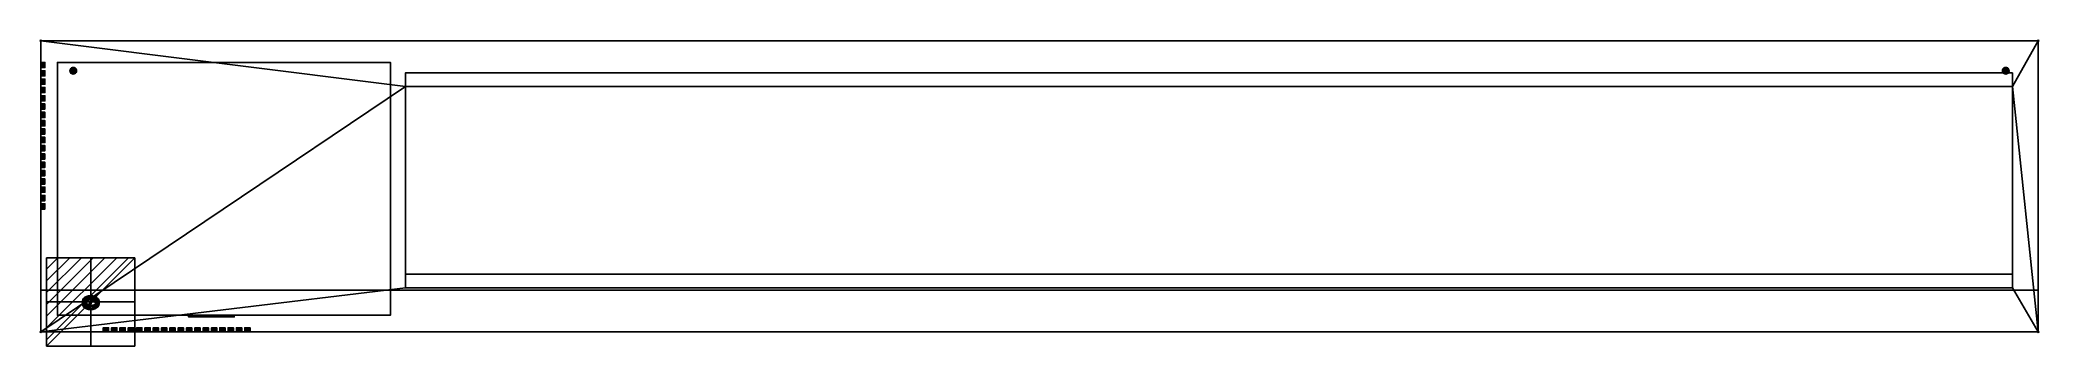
# Model space of a CAD drawing. Extents: x -1 to 2401, y -367 to 1.
import ezdxf

# ---------------------------------------------------------------- set-up
doc = ezdxf.new("R2010")
doc.units = 0
doc.header["$PDMODE"] = 35
doc.layers.get('0').update_dxf_attribs({"lineweight": 13})
for name, color, linetype in [('IQ_200_2D', 1, 'Continuous'), ('IQ_200_3D', 1, 'Continuous'), ('IQ_204_2D', 7, 'Continuous'), ('IQ_BLACK_3D', 250, 'Continuous'), ('IQ_CON_ELECTRICITY_INT', 7, 'Continuous'), ('IQ_INS_3D', 3, 'Continuous')]:
    doc.layers.add(name, color=color, linetype=linetype)

# ---------------------------------------------------------------- blocks, each defined once
blk = doc.blocks.new('*X1')
at = {"color": 0}
for p, q in [((286.774344, 2204.447934), (296.618251, 2214.291842)), ((286.774344, 2205.862148), (295.204037, 2214.291842)), ((286.774344, 2207.276361), (293.789824, 2214.291842)), ((286.774344, 2208.690575), (292.37561, 2214.291842)), ((286.774344, 2210.104788), (290.961397, 2214.291842)), ((286.774344, 2211.519002), (289.547183, 2214.291842)), ((286.774344, 2212.933216), (288.13297, 2214.291842))]:
    blk.add_line(p, q, dxfattribs=at)
blk = doc.blocks.new('ELECTRICITY')
for p, q in [((2.121, 2.121), (-2.121, 2.121)), ((-2.121, 2.121), (-2.121, -2.121)), ((-2.121, -2.121), (2.121, 2.121)), ((2.121, -2.121), (2.121, 2.121)), ((-2.121, -2.121), (2.121, -2.121))]:
    blk.add_line(p, q)
at = {"extrusion": (-1, 0, 0)}
for p, q in [((0, -2.121, 2.121), (0, 2.121, 2.121)), ((0, 2.121, -2.121), (0, -2.121, -2.121)), ((0, 2.121, 2.121), (0, 2.121, -2.121)), ((0, 2.121, -2.121), (0, -2.121, 2.121)), ((0, -2.121, -2.121), (0, -2.121, 2.121))]:
    blk.add_line(p, q, dxfattribs=at)
at = {"extrusion": (0, -1, 0)}
for p, q in [((2.121, 0, 2.121), (-2.121, 0, 2.121)), ((-2.121, 0, -2.121), (2.121, 0, -2.121)), ((-2.121, 0, 2.121), (-2.121, 0, -2.121)), ((-2.121, 0, -2.121), (2.121, 0, 2.121)), ((2.121, 0, -2.121), (2.121, 0, 2.121))]:
    blk.add_line(p, q, dxfattribs=at)
at = {"xscale": 0.4000000000000909, "yscale": 0.4000000000000909, "zscale": 0.4000000000000909}
blk.add_blockref('*X1', (-116.831, -883.595), dxfattribs=at)
at = {"extrusion": (-1, 0, 0), "xscale": 0.3999999999999773, "yscale": 0.3999999999999773, "zscale": 0.3999999999999773}
blk.add_blockref('*X1', (-116.831, -883.595), dxfattribs=at)
at = {"extrusion": (0, -1, 0), "xscale": 0.4000000000000909, "yscale": 0.4000000000000909, "zscale": 0.4000000000000909}
blk.add_blockref('*X1', (-116.831, -883.595), dxfattribs=at)

msp = doc.modelspace()

# ---------------------------------------------------------------- linework, layer by layer
at = {"layer": 'IQ_200_2D'}
for p, q in [((2400, 0), (0, 0)), ((0, 0), (0, -350)), ((2400, -350), (2400, 0)), ((0, -350), (2400, -350))]:
    msp.add_line(p, q, dxfattribs=at)
at = {"layer": 'IQ_204_2D'}
for p, q in [((20, -26), (20, -330)), ((420, -26), (20, -26)), ((420, -330), (420, -26)), ((438, -54.8), (438, -296.9)), ((438, -54.8), (2369, -54.8)), ((2369, -296.9), (2369, -54.8)), ((2369, -296.9), (438, -296.9)), ((20, -330), (420, -330))]:
    msp.add_line(p, q, dxfattribs=at)
at = {"layer": 'IQ_INS_3D'}
for p in [(0, 0), (2400, 0), (0, -350), (2400, -350)]:
    msp.add_point(p, dxfattribs=at)

# ---------------------------------------------------------------- block references
at = {"layer": 'IQ_CON_ELECTRICITY_INT', "xscale": 25, "yscale": 25, "zscale": 25}
msp.add_blockref('ELECTRICITY', (60, -314), dxfattribs=at)

# ---------------------------------------------------------------- meshes
at = {"layer": 'IQ_200_3D'}
mesh = msp.add_polyface(dxfattribs=at)
corners = [(0, -199.1, 1225), (0, -199.9, 1224.9), (0, -350, 1218), (0, 0, 1255), (0, -189.9, 1224.9), (0, -197.6, 1224.6), (0, -198.3, 1224.9), (0, -189.1, 1225), (0, -196.4, 1223.4), (0, -196.9, 1224.1), (0, -191.3, 1224.1), (0, -191.8, 1223.4), (0, -190.7, 1224.6), (0, -190.7, 1179.6), (0, -196.9, 1179.1), (0, -197.6, 1179.6), (0, -190.7, 1189.2), (0, -196.4, 1178.4), (0, -191.3, 1179.1), (0, -191.8, 1178.4), (0, -189.9, 1179.9), (0, -189.9, 1188.9), (0, -189.1, 1188.7), (0, -189.1, 1180), (0, -188.3, 1188.9), (0, -188.3, 1179.9), (0, -187.6, 1189.2), (0, -187.6, 1179.6), (0, -190.7, 1134.6), (0, -196.9, 1134.1), (0, -197.6, 1134.6), (0, -190.7, 1144.2), (0, -197.6, 1144.2), (0, -196.9, 1144.7), (0, -191.3, 1144.7), (0, -189.1, 1135), (0, -189.9, 1134.9), (0, -189.1, 1143.7), (0, -188.3, 1143.9), (0, -191.3, 1134.1), (0, -196.4, 1133.4), (0, -189.9, 1143.9), (0, -188.3, 1134.9), (0, -187.6, 1144.2), (0, -191.8, 1133.4), (0, -196.1, 1132.7), (0, -196.9, 1099.7), (0, -196.4, 1100.3), (0, -191.3, 1099.7), (0, -190.7, 1099.2), (0, -197.6, 1099.2), (0, -190.7, 1089.6), (0, -196.1, 1101.1), (0, -191.8, 1100.3), (0, -192.1, 1132.7), (0, -189.9, 1089.9), (0, -189.9, 1098.9), (0, -189.1, 1090), (0, -188.3, 1098.9), (0, -187.6, 1099.2), (0, -187.6, 1089.6), (0, -188.3, 1089.9), (0, -189.1, 1098.7), (0, -192.1, 1101.1), (0, -191.3, 1089.1), (0, -196.9, 1089.1), (0, -197.6, 1089.6), (0, -191.8, 1088.4), (0, -191.3, 1054.7), (0, -196.9, 1054.7), (0, -196.4, 1055.3), (0, -191.8, 1055.3), (0, -197.6, 1054.2), (0, -190.7, 1054.2), (0, -190.7, 1044.6), (0, -189.9, 1053.9), (0, -189.9, 1044.9), (0, -189.1, 1053.7), (0, -189.1, 1045), (0, -188.3, 1053.9), (0, -187.6, 1054.2), (0, -187.6, 1044.6), (0, -188.3, 1044.9), (0, -191.3, 1044.1), (0, -196.9, 1044.1), (0, -197.6, 1044.6), (0, -191.8, 1043.4), (0, -191.3, 1009.7), (0, -196.9, 1009.7), (0, -196.4, 1010.3), (0, -191.8, 1010.3), (0, -197.6, 1009.2), (0, -190.7, 1009.2), (0, -189.9, 1008.9)]
mesh.append_faces([[corners[k] for k in face] for face in [(18, 14, 13), (54, 45, 44), (62, 57, 56), (51, 49, 55)]], dxfattribs={"vtx0": -1, "vtx1": -1})
mesh.append_faces([[corners[k] for k in face] for face in [(4, 5, 6, 7), (20, 21, 22, 23), (13, 16, 21, 20), (24, 25, 23, 22), (25, 24, 26, 27), (29, 28, 39, 40), (44, 45, 40, 39), (55, 49, 56, 57), (64, 65, 66, 51), (68, 69, 70, 71), (83, 84, 85, 74), (87, 88, 89, 90)]], dxfattribs={"vtx0": -1, "vtx2": -1})
mesh.append_faces([[corners[k] for k in face] for face in [(13, 14, 15, 16), (28, 29, 30, 31)]], dxfattribs={"vtx0": -1, "vtx2": -1, "vtx3": -1})
mesh.append_faces([[corners[k] for k in face] for face in [(4, 12, 5), (31, 41, 28), (63, 53, 52), (64, 67, 65), (68, 73, 69), (83, 86, 84), (87, 92, 88)]], dxfattribs={"vtx1": -1, "vtx2": -1})
mesh.append_faces([[corners[k] for k in face] for face in [(50, 46, 49, 51), (72, 69, 73, 74)]], dxfattribs={"vtx1": -1, "vtx2": -1, "vtx3": -1})
mesh.append_faces([[corners[k] for k in face] for face in [(0, 1, 2, 3), (8, 9, 10, 11), (9, 5, 12, 10), (17, 14, 18, 19), (32, 33, 34, 31), (35, 36, 37, 38), (36, 28, 41, 37), (42, 35, 38, 43), (46, 47, 48, 49), (47, 52, 53, 48), (58, 59, 60, 61), (62, 58, 61, 57), (73, 75, 76, 74), (75, 77, 78, 76), (79, 80, 81, 82), (77, 79, 82, 78), (91, 88, 92, 93)]], dxfattribs={"vtx1": -1, "vtx3": -1})
mesh = msp.add_polyface(dxfattribs=at)
corners = [(0, -189.1, 1225), (0, -198.3, 1224.9), (0, -199.1, 1225), (0, 0, 1255), (0, -158.3, 1224.9), (0, -149.9, 1224.9), (0, -150.7, 1224.6), (0, -157.6, 1224.6), (0, -151.3, 1224.1), (0, -156.9, 1224.1), (0, -156.4, 1223.4), (0, -151.8, 1223.4), (0, -152.1, 1222.7), (0, -151.8, 1190.3), (0, -156.1, 1191.1), (0, -152.1, 1191.1), (0, -151.3, 1179.1), (0, -156.9, 1179.1), (0, -157.6, 1179.6), (0, -150.7, 1179.6), (0, -157.6, 1189.2), (0, -150.7, 1189.2), (0, -151.3, 1189.7), (0, -156.4, 1190.3), (0, -156.9, 1189.7), (0, -149.1, 1188.7), (0, -148.3, 1188.9), (0, -148.3, 1179.9), (0, -149.1, 1180), (0, -149.9, 1188.9), (0, -149.9, 1179.9), (0, -147.6, 1189.2), (0, -147.6, 1179.6), (0, -151.3, 1144.7), (0, -156.4, 1145.3), (0, -151.8, 1145.3), (0, -157.6, 1144.2), (0, -156.9, 1144.7), (0, -150.7, 1144.2), (0, -150.7, 1134.6), (0, -149.9, 1143.9), (0, -149.9, 1134.9), (0, -149.1, 1143.7), (0, -148.3, 1143.9), (0, -148.3, 1134.9), (0, -149.1, 1135), (0, -147.6, 1144.2), (0, -147.6, 1134.6), (0, -151.3, 1134.1), (0, -156.9, 1134.1), (0, -157.6, 1134.6), (0, -156.9, 1089.1), (0, -157.6, 1089.6), (0, -150.7, 1089.6), (0, -151.3, 1089.1), (0, -157.6, 1054.2), (0, -156.9, 1054.7), (0, -151.3, 1054.7), (0, -150.7, 1054.2), (0, -150.7, 1044.6), (0, -156.9, 1044.1), (0, -157.6, 1044.6), (0, -152.1, 1042.7), (0, -152.3, 1041.9), (0, -156, 1041.9), (0, -156.1, 1042.7), (0, -157.6, 1009.2), (0, -156.9, 1009.7), (0, -151.3, 1009.7), (0, -150.7, 1009.2), (0, -158.3, 1008.9), (0, -149.9, 1008.9), (0, 0, 1005), (0, -300, 1005), (0, -149.1, 1008.7), (0, -149.9, 1089.9), (0, -149.9, 1098.9), (0, -149.1, 1098.7), (0, -148.3, 1098.9), (0, -148.3, 1089.9), (0, -149.1, 1090), (0, -150.7, 1099.2), (0, -147.6, 1099.2), (0, -147.6, 1089.6), (0, -156, 1056.9), (0, -156, 1086.9), (0, -152.3, 1086.9), (0, -152.3, 1056.9), (0, -152.1, 1087.7), (0, -156.1, 1087.7), (0, -151.8, 1088.4), (0, -149.9, 1053.9), (0, -149.9, 1044.9), (0, -148.3, 1053.9), (0, -147.6, 1054.2), (0, -148.3, 1044.9), (0, -149.1, 1045), (0, -149.1, 1053.7), (0, -140.7, 1054.2), (0, -147.6, 1044.6), (0, -152.1, 1056.1), (0, -151.8, 1055.3), (0, -156.4, 1055.3), (0, -151.3, 1044.1), (0, -148.3, 1008.9), (0, -147.6, 1009.2), (0, -140.7, 1009.2)]
mesh.append_faces([[corners[k] for k in face] for face in [(13, 14, 15), (33, 34, 35)]], dxfattribs={"vtx0": -1, "vtx1": -1})
mesh.append_faces([[corners[k] for k in face] for face in [(19, 18, 20, 21)]], dxfattribs={"vtx0": -1, "vtx1": -1, "vtx2": -1, "vtx3": -1})
mesh.append_faces([[corners[k] for k in face] for face in [(94, 98, 99, 95)]], dxfattribs={"vtx0": -1, "vtx1": -1, "vtx3": -1})
mesh.append_faces([[corners[k] for k in face] for face in [(4, 5, 6, 7), (8, 9, 7, 6), (10, 11, 12), (16, 17, 18, 19), (48, 49, 50, 39), (78, 79, 80, 77), (79, 78, 82, 83), (88, 85, 89, 90), (59, 58, 91, 92), (96, 97, 93), (92, 91, 97, 96), (60, 59, 103)]], dxfattribs={"vtx0": -1, "vtx2": -1})
mesh.append_faces([[corners[k] for k in face] for face in [(0, 1, 2, 3), (59, 60, 61, 58)]], dxfattribs={"vtx0": -1, "vtx2": -1, "vtx3": -1})
mesh.append_faces([[corners[k] for k in face] for face in [(72, 73, 74), (80, 75, 77), (88, 86, 85), (100, 101, 102), (104, 105, 106)]], dxfattribs={"vtx1": -1, "vtx2": -1})
mesh.append_faces([[corners[k] for k in face] for face in [(36, 37, 38, 39), (81, 76, 53, 52)]], dxfattribs={"vtx1": -1, "vtx2": -1, "vtx3": -1})
mesh.append_faces([[corners[k] for k in face] for face in [(13, 22, 23, 14), (22, 21, 24, 23), (25, 26, 27, 28), (21, 29, 30, 19), (26, 31, 32, 27), (29, 25, 28, 30), (33, 38, 37, 34), (38, 40, 41, 39), (42, 43, 44, 45), (43, 46, 47, 44), (40, 42, 45, 41), (51, 52, 53, 54), (55, 56, 57, 58), (62, 63, 64, 65), (66, 67, 68, 69), (70, 66, 69, 71), (75, 53, 76, 77), (84, 85, 86, 87), (93, 94, 95, 96)]], dxfattribs={"vtx1": -1, "vtx3": -1})
mesh = msp.add_polyface(dxfattribs=at)
corners = [(0, -179.1, 1225), (0, -188.3, 1224.9), (0, -189.1, 1225), (0, 0, 1255), (0, -141.3, 1179.1), (0, -146.9, 1179.1), (0, -147.6, 1179.6), (0, -140.7, 1179.6), (0, -141.3, 1224.1), (0, -146.9, 1224.1), (0, -147.6, 1224.6), (0, -140.7, 1224.6), (0, -138.3, 1224.9), (0, -139.1, 1225), (0, -129.9, 1224.9), (0, -130.7, 1224.6), (0, -141.8, 1223.4), (0, -136.9, 1224.1), (0, -137.6, 1224.6), (0, -131.3, 1224.1), (0, -131.8, 1223.4), (0, -130.7, 1179.6), (0, -137.6, 1179.6), (0, -137.6, 1189.2), (0, -146.9, 1189.7), (0, -141.3, 1189.7), (0, -140.7, 1189.2), (0, -147.6, 1189.2), (0, -139.1, 1180), (0, -139.9, 1179.9), (0, -139.9, 1188.9), (0, -139.1, 1188.7), (0, -138.3, 1188.9), (0, -138.3, 1179.9), (0, -136, 1191.9), (0, -136, 1221.9), (0, -132.2, 1191.9), (0, -140.7, 1134.6), (0, -147.6, 1144.2), (0, -140.7, 1144.2), (0, -139.9, 1134.9), (0, -139.1, 1135), (0, -139.9, 1143.9), (0, -139.1, 1143.7), (0, -141.3, 1134.1), (0, -146.9, 1134.1), (0, -147.6, 1134.6), (0, -138.3, 1143.9), (0, -138.3, 1134.9), (0, -137.6, 1134.6), (0, -137.6, 1144.2), (0, -132.2, 1131.9), (0, -136, 1131.9), (0, -136.1, 1132.7), (0, -136.9, 1144.7), (0, -130.7, 1144.2), (0, -147.6, 1089.6), (0, -140.7, 1099.2), (0, -140.7, 1089.6), (0, -146.9, 1089.1), (0, -139.9, 1089.9), (0, -139.9, 1098.9), (0, -139.1, 1098.7), (0, -138.3, 1098.9), (0, -139.1, 1090), (0, -138.3, 1089.9), (0, -137.6, 1099.2), (0, -147.6, 1054.2), (0, -146.9, 1054.7), (0, -141.3, 1054.7), (0, -140.7, 1054.2), (0, -141.3, 1089.1), (0, -137.6, 1089.6), (0, -130.7, 1099.2), (0, -142.1, 1056.1), (0, -141.8, 1055.3), (0, -146.4, 1055.3), (0, -131.3, 1099.7), (0, -136.9, 1099.7), (0, -131.8, 1100.3), (0, -136, 1101.9), (0, -132.2, 1101.9), (0, -136.1, 1101.1), (0, -136, 1056.9), (0, -136, 1086.9), (0, -132.2, 1086.9), (0, -139.9, 1044.9), (0, -139.9, 1053.9), (0, -139.1, 1053.7), (0, -139.1, 1045), (0, -140.7, 1044.6), (0, -147.6, 1044.6), (0, -138.3, 1053.9), (0, -138.3, 1044.9), (0, -137.6, 1054.2), (0, -130.7, 1054.2), (0, -137.6, 1044.6), (0, -130.7, 1044.6), (0, -136.9, 1044.1), (0, -142.3, 1011.9), (0, -142.1, 1011.1), (0, -146.1, 1011.1), (0, -141.3, 1009.7), (0, -140.7, 1009.2), (0, -147.6, 1009.2), (0, -146.9, 1009.7), (0, -131.3, 1009.7), (0, -137.6, 1009.2), (0, -136.9, 1009.7), (0, -131.8, 1010.3), (0, -132.1, 1011.1), (0, -136.4, 1010.3), (0, -136.1, 1011.1)]
mesh.append_faces([[corners[k] for k in face] for face in [(54, 55, 50), (80, 81, 82), (94, 93, 92)]], dxfattribs={"vtx0": -1, "vtx1": -1})
mesh.append_faces([[corners[k] for k in face] for face in [(21, 22, 23), (37, 38, 39, 40), (56, 57, 58, 59)]], dxfattribs={"vtx0": -1, "vtx1": -1, "vtx2": -1})
mesh.append_faces([[corners[k] for k in face] for face in [(90, 91, 70, 87), (94, 95, 96, 93)]], dxfattribs={"vtx0": -1, "vtx1": -1, "vtx3": -1})
mesh.append_faces([[corners[k] for k in face] for face in [(4, 5, 6, 7), (8, 9, 10, 11), (9, 8, 16), (24, 25, 26, 27), (44, 45, 46, 37), (40, 39, 42), (51, 52, 53), (59, 58, 71), (77, 66, 78, 79), (86, 87, 88, 89), (92, 93, 89, 88), (87, 86, 90), (97, 98, 96), (106, 107, 108, 109), (110, 111, 112)]], dxfattribs={"vtx0": -1, "vtx2": -1})
mesh.append_faces([[corners[k] for k in face] for face in [(0, 1, 2, 3)]], dxfattribs={"vtx0": -1, "vtx2": -1, "vtx3": -1})
mesh.append_faces([[corners[k] for k in face] for face in [(34, 35, 36), (57, 61, 58), (74, 75, 76), (83, 84, 85), (99, 100, 101)]], dxfattribs={"vtx1": -1, "vtx2": -1})
mesh.append_faces([[corners[k] for k in face] for face in [(72, 65, 66, 73)]], dxfattribs={"vtx1": -1, "vtx2": -1, "vtx3": -1})
mesh.append_faces([[corners[k] for k in face] for face in [(12, 13, 14, 15), (17, 18, 19, 20), (15, 19, 18, 12), (28, 29, 30, 31), (29, 7, 26, 30), (31, 32, 33, 28), (22, 33, 32, 23), (41, 40, 42, 43), (43, 47, 48, 41), (49, 48, 47, 50), (60, 58, 61, 62), (62, 63, 64, 60), (65, 64, 63, 66), (67, 68, 69, 70), (102, 103, 104, 105)]], dxfattribs={"vtx1": -1, "vtx3": -1})
mesh = msp.add_polyface(dxfattribs=at)
corners = [(0, -179.1, 1225), (0, 0, 1255), (0, -169.1, 1225), (0, -178.3, 1224.9), (0, -127.6, 1224.6), (0, -128.3, 1224.9), (0, -120.7, 1224.6), (0, -121.3, 1224.1), (0, -129.1, 1225), (0, -119.9, 1224.9), (0, -139.1, 1225), (0, -129.9, 1224.9), (0, -126.1, 1222.7), (0, -126.4, 1223.4), (0, -122.1, 1222.7), (0, -122.3, 1221.9), (0, -126, 1221.9), (0, -126.9, 1224.1), (0, -121.8, 1223.4), (0, -122.1, 1191.1), (0, -126.1, 1191.1), (0, -126, 1191.9), (0, -122.3, 1191.9), (0, -129.1, 1180), (0, -129.9, 1188.9), (0, -129.1, 1188.7), (0, -128.3, 1179.9), (0, -129.9, 1179.9), (0, -130.7, 1189.2), (0, -127.6, 1189.2), (0, -120.7, 1179.6), (0, -127.6, 1179.6), (0, -128.3, 1188.9), (0, -131.8, 1145.3), (0, -131.3, 1144.7), (0, -136.4, 1145.3), (0, -121.3, 1179.1), (0, -121.8, 1178.4), (0, -126.9, 1179.1), (0, -126.4, 1178.4), (0, -126, 1146.9), (0, -126, 1176.9), (0, -122.3, 1146.9), (0, -126.1, 1177.7), (0, -122.3, 1176.9), (0, -127.6, 1144.2), (0, -126.9, 1144.7), (0, -120.7, 1144.2), (0, -129.1, 1135), (0, -129.9, 1134.9), (0, -129.9, 1143.9), (0, -129.1, 1143.7), (0, -130.7, 1134.6), (0, -130.7, 1144.2), (0, -128.3, 1143.9), (0, -128.3, 1134.9), (0, -127.6, 1134.6), (0, -120.7, 1134.6), (0, -130.7, 1179.6), (0, -130.7, 1089.6), (0, -130.7, 1099.2), (0, -129.9, 1098.9), (0, -129.9, 1089.9), (0, -137.6, 1089.6), (0, -129.1, 1098.7), (0, -128.3, 1098.9), (0, -129.1, 1090), (0, -128.3, 1089.9), (0, -127.6, 1099.2), (0, -120.7, 1099.2), (0, -127.6, 1089.6), (0, -122.3, 1056.9), (0, -126.1, 1056.1), (0, -126, 1056.9), (0, -122.3, 1086.9), (0, -122.1, 1056.1), (0, -126.4, 1055.3), (0, -126, 1086.9), (0, -130.7, 1054.2), (0, -129.9, 1053.9), (0, -130.7, 1044.6), (0, -137.6, 1044.6), (0, -129.1, 1045), (0, -129.1, 1053.7), (0, -128.3, 1053.9), (0, -128.3, 1044.9), (0, -129.9, 1044.9), (0, -127.6, 1054.2), (0, -127.6, 1044.6), (0, -122.1, 1011.1), (0, -126.4, 1010.3), (0, -126.1, 1011.1), (0, -122.3, 1011.9), (0, -126, 1011.9), (0, -122.3, 1041.9), (0, -121.8, 1055.3), (0, -126.9, 1054.7), (0, -121.3, 1054.7), (0, -120.7, 1054.2), (0, -126, 1041.9), (0, -126.1, 1042.7), (0, -122.1, 1042.7)]
mesh.append_faces([[corners[k] for k in face] for face in [(64, 62, 61)]], dxfattribs={"vtx0": -1, "vtx1": -1})
mesh.append_faces([[corners[k] for k in face] for face in [(0, 1, 2, 3), (29, 30, 31, 32), (63, 60, 59)]], dxfattribs={"vtx0": -1, "vtx1": -1, "vtx2": -1})
mesh.append_faces([[corners[k] for k in face] for face in [(57, 56, 45, 47)]], dxfattribs={"vtx0": -1, "vtx1": -1, "vtx2": -1, "vtx3": -1})
mesh.append_faces([[corners[k] for k in face] for face in [(68, 69, 70, 67)]], dxfattribs={"vtx0": -1, "vtx1": -1, "vtx3": -1})
mesh.append_faces([[corners[k] for k in face] for face in [(10, 8, 11), (19, 20, 21, 22), (23, 24, 25, 26), (27, 28, 24, 23), (26, 25, 32, 31), (37, 39, 38), (59, 60, 61, 62), (71, 72, 73, 74), (72, 71, 75, 76), (82, 83, 84, 85), (86, 79, 83, 82), (87, 88, 85, 84), (79, 86, 80), (89, 90, 91, 92), (92, 91, 93, 94), (95, 96, 76, 75), (97, 87, 96, 95)]], dxfattribs={"vtx0": -1, "vtx2": -1})
mesh.append_faces([[corners[k] for k in face] for face in [(87, 97, 98, 88)]], dxfattribs={"vtx0": -1, "vtx2": -1, "vtx3": -1})
mesh.append_faces([[corners[k] for k in face] for face in [(16, 12, 15), (33, 34, 35), (40, 41, 42), (45, 46, 47), (27, 58, 28), (73, 77, 74), (99, 100, 101)]], dxfattribs={"vtx1": -1, "vtx2": -1})
mesh.append_faces([[corners[k] for k in face] for face in [(78, 79, 80, 81)]], dxfattribs={"vtx1": -1, "vtx2": -1, "vtx3": -1})
mesh.append_faces([[corners[k] for k in face] for face in [(4, 5, 6, 7), (5, 8, 9, 6), (12, 13, 14, 15), (13, 17, 18, 14), (17, 4, 7, 18), (36, 37, 38, 31), (41, 43, 44, 42), (48, 49, 50, 51), (49, 52, 53, 50), (51, 54, 55, 48), (56, 55, 54, 45), (64, 65, 66, 62), (67, 66, 65, 68)]], dxfattribs={"vtx1": -1, "vtx3": -1})
mesh = msp.add_polyface(dxfattribs=at)
corners = [(0, -159.1, 1225), (0, -169.1, 1225), (0, 0, 1255), (0, -149.1, 1225), (0, -119.1, 1143.7), (0, -118.3, 1143.9), (0, -118.3, 1134.9), (0, -119.1, 1135), (0, -117.6, 1134.6), (0, -117.6, 1144.2), (0, -111.3, 1134.1), (0, -116.9, 1134.1), (0, -110.7, 1134.6), (0, -112.1, 1132.7), (0, -116.1, 1132.7), (0, -116.4, 1133.4), (0, -111.8, 1133.4), (0, -112.2, 1131.9), (0, -116, 1131.9), (0, -116.4, 1100.3), (0, -116.1, 1101.1), (0, -112.1, 1101.1), (0, -111.8, 1100.3), (0, -117.6, 1099.2), (0, -116.9, 1099.7), (0, -111.3, 1099.7), (0, -110.7, 1099.2), (0, -119.1, 1090), (0, -119.1, 1098.7), (0, -118.3, 1098.9), (0, -118.3, 1089.9), (0, -117.6, 1089.6), (0, -110.7, 1089.6), (0, -111.3, 1089.1), (0, -116.9, 1089.1), (0, -116.4, 1088.4), (0, -111.8, 1088.4), (0, -112.1, 1087.7), (0, -116.1, 1087.7), (0, -112.2, 1086.9), (0, -116, 1086.9), (0, -116, 1101.9), (0, -112.2, 1101.9), (0, -119.1, 1053.7), (0, -118.3, 1053.9), (0, -119.1, 1045), (0, -119.9, 1044.9), (0, -117.6, 1044.6), (0, -118.3, 1044.9), (0, -117.6, 1054.2), (0, -110.7, 1054.2), (0, -112.1, 1056.1), (0, -116.4, 1055.3), (0, -116.1, 1056.1), (0, -112.2, 1056.9), (0, -116.9, 1054.7), (0, -111.3, 1054.7), (0, -111.8, 1055.3), (0, -112.2, 1011.9), (0, -116.1, 1011.1), (0, -116, 1011.9), (0, -112.2, 1041.9), (0, -116.9, 1009.7), (0, -116.4, 1010.3), (0, -111.8, 1010.3), (0, -111.3, 1009.7), (0, -117.6, 1009.2), (0, -110.7, 1009.2), (0, -112.1, 1011.1), (0, -116, 1056.9), (0, -118.3, 1224.9), (0, -119.1, 1225), (0, -109.9, 1224.9), (0, -110.7, 1224.6), (0, -116.9, 1224.1), (0, -117.6, 1224.6), (0, -111.3, 1224.1), (0, -111.8, 1223.4), (0, -116.4, 1223.4), (0, -112.1, 1222.7), (0, -116, 1221.9), (0, -116.1, 1222.7), (0, -112.2, 1221.9), (0, -112.2, 1191.9), (0, -111.8, 1190.3), (0, -116.4, 1190.3), (0, -116.1, 1191.1), (0, -112.1, 1191.1), (0, -116, 1191.9), (0, -119.1, 1180), (0, -119.9, 1188.9), (0, -119.1, 1188.7), (0, -118.3, 1179.9), (0, -111.3, 1189.7), (0, -116.9, 1189.7), (0, -117.6, 1179.6), (0, -118.3, 1188.9), (0, -117.6, 1189.2), (0, -110.7, 1179.6), (0, -111.3, 1179.1), (0, -116.9, 1179.1), (0, -111.8, 1178.4), (0, -116.4, 1178.4), (0, -112.1, 1177.7), (0, -116.1, 1177.7), (0, -110.7, 1144.2), (0, -116.9, 1144.7)]
mesh.append_faces([[corners[k] for k in face] for face in [(80, 83, 88)]], dxfattribs={"vtx0": -1, "vtx1": -1})
mesh.append_faces([[corners[k] for k in face] for face in [(0, 1, 2, 3)]], dxfattribs={"vtx0": -1, "vtx1": -1, "vtx2": -1, "vtx3": -1})
mesh.append_faces([[corners[k] for k in face] for face in [(23, 26, 31, 30)]], dxfattribs={"vtx0": -1, "vtx1": -1, "vtx3": -1})
mesh.append_faces([[corners[k] for k in face] for face in [(10, 11, 8, 12), (13, 14, 15, 16), (16, 15, 11, 10), (17, 18, 14, 13), (27, 28, 29, 30), (51, 52, 53, 54), (58, 59, 60, 61), (68, 63, 59, 58), (54, 53, 69), (84, 85, 86, 87), (89, 90, 91, 92), (85, 84, 93, 94), (92, 91, 96, 95), (99, 100, 95, 98), (101, 102, 100, 99), (103, 104, 102, 101), (105, 9, 106)]], dxfattribs={"vtx0": -1, "vtx2": -1})
mesh.append_faces([[corners[k] for k in face] for face in [(95, 96, 97, 98)]], dxfattribs={"vtx0": -1, "vtx2": -1, "vtx3": -1})
mesh.append_faces([[corners[k] for k in face] for face in [(29, 23, 30)]], dxfattribs={"vtx1": -1, "vtx2": -1})
mesh.append_faces([[corners[k] for k in face] for face in [(47, 48, 49, 50)]], dxfattribs={"vtx1": -1, "vtx2": -1, "vtx3": -1})
mesh.append_faces([[corners[k] for k in face] for face in [(4, 5, 6, 7), (8, 6, 5, 9), (19, 20, 21, 22), (23, 24, 25, 26), (24, 19, 22, 25), (32, 33, 34, 31), (35, 34, 33, 36), (36, 37, 38, 35), (37, 39, 40, 38), (20, 41, 42, 21), (43, 44, 45, 46), (48, 45, 44, 49), (49, 55, 56, 50), (55, 52, 57, 56), (62, 63, 64, 65), (66, 62, 65, 67), (70, 71, 72, 73), (74, 75, 76, 77), (78, 74, 77, 79), (75, 70, 73, 76), (80, 81, 82, 83), (81, 78, 79, 82)]], dxfattribs={"vtx1": -1, "vtx3": -1})
mesh = msp.add_polyface(dxfattribs=at)
corners = [(0, -110.7, 1134.6), (0, -117.6, 1134.6), (0, -117.6, 1144.2), (0, -110.7, 1144.2), (0, -112.2, 1101.9), (0, -116, 1101.9), (0, -116, 1131.9), (0, -112.2, 1131.9), (0, -116, 1056.9), (0, -116, 1086.9), (0, -112.2, 1086.9), (0, -112.2, 1056.9), (0, -149.1, 1008.7), (0, -139.9, 1008.9), (0, -139.1, 1008.7), (0, 0, 1005), (0, -112.1, 1056.1), (0, -111.8, 1055.3), (0, -116.4, 1055.3), (0, -117.6, 1044.6), (0, -110.7, 1054.2), (0, -110.7, 1044.6), (0, -116.9, 1044.1), (0, -109.9, 1044.9), (0, -109.9, 1053.9), (0, -109.1, 1053.7), (0, -109.1, 1045), (0, -111.3, 1044.1), (0, -116.4, 1043.4), (0, -108.3, 1053.9), (0, -107.6, 1054.2), (0, -108.3, 1044.9), (0, -107.6, 1044.6), (0, -100.7, 1054.2), (0, -111.8, 1043.4), (0, -116.1, 1042.7), (0, -118.3, 1008.9), (0, -117.6, 1009.2), (0, -110.7, 1009.2), (0, -109.9, 1008.9), (0, -119.1, 1008.7), (0, -109.1, 1008.7), (0, -116, 1041.9), (0, -112.1, 1042.7), (0, -112.2, 1041.9), (0, -116, 1011.9), (0, -112.1, 1011.1), (0, -111.8, 1010.3), (0, -116.4, 1010.3), (0, -112.1, 1191.1), (0, -116.1, 1191.1), (0, -116, 1191.9), (0, -112.2, 1191.9), (0, -117.6, 1189.2), (0, -116.9, 1189.7), (0, -110.7, 1189.2), (0, -110.7, 1179.6), (0, -116.1, 1177.7), (0, -112.1, 1177.7), (0, -112.2, 1176.9), (0, -116, 1176.9), (0, -109.9, 1179.9), (0, -109.9, 1188.9), (0, -109.1, 1180), (0, -107.6, 1179.6), (0, -108.3, 1188.9), (0, -107.6, 1189.2), (0, -100.7, 1179.6), (0, -108.3, 1179.9), (0, -109.1, 1188.7), (0, -111.3, 1189.7), (0, -112.2, 1146.9), (0, -116, 1146.9), (0, -116.4, 1145.3), (0, -116.1, 1146.1), (0, -111.8, 1145.3), (0, -111.3, 1144.7), (0, -112.1, 1146.1), (0, -116.9, 1144.7), (0, -109.9, 1143.9), (0, -109.9, 1134.9), (0, -108.3, 1143.9), (0, -107.6, 1144.2), (0, -107.6, 1134.6), (0, -108.3, 1134.9), (0, -109.1, 1143.7), (0, -109.1, 1135), (0, -107.6, 1099.2), (0, -100.7, 1099.2), (0, -107.6, 1089.6), (0, -108.3, 1089.9), (0, -110.7, 1099.2), (0, -110.7, 1089.6), (0, -117.6, 1089.6), (0, -109.9, 1089.9), (0, -109.9, 1098.9), (0, -109.1, 1098.7), (0, -109.1, 1090), (0, -108.3, 1098.9)]
mesh.append_faces([[corners[k] for k in face] for face in [(29, 26, 25), (56, 55, 61), (55, 54, 70), (98, 97, 96)]], dxfattribs={"vtx0": -1, "vtx1": -1})
mesh.append_faces([[corners[k] for k in face] for face in [(19, 20, 21, 22), (91, 92, 93)]], dxfattribs={"vtx0": -1, "vtx1": -1, "vtx2": -1})
mesh.append_faces([[corners[k] for k in face] for face in [(0, 1, 2, 3)]], dxfattribs={"vtx0": -1, "vtx1": -1, "vtx2": -1, "vtx3": -1})
mesh.append_faces([[corners[k] for k in face] for face in [(87, 88, 89, 90)]], dxfattribs={"vtx0": -1, "vtx1": -1, "vtx3": -1})
mesh.append_faces([[corners[k] for k in face] for face in [(4, 5, 6, 7), (23, 24, 25, 26), (24, 23, 21, 20), (22, 21, 27, 28), (34, 35, 28, 27), (42, 43, 44, 45), (43, 42, 35, 34), (49, 50, 51, 52), (57, 58, 59, 60), (61, 55, 62, 63), (65, 64, 68), (71, 72, 60, 59), (84, 85, 81), (86, 79, 85, 84), (79, 86, 80), (94, 95, 96, 97), (95, 94, 92, 91)]], dxfattribs={"vtx0": -1, "vtx2": -1})
mesh.append_faces([[corners[k] for k in face] for face in [(12, 13, 14, 15), (64, 65, 66, 67)]], dxfattribs={"vtx0": -1, "vtx2": -1, "vtx3": -1})
mesh.append_faces([[corners[k] for k in face] for face in [(16, 17, 18), (46, 47, 48), (62, 69, 63), (71, 77, 72)]], dxfattribs={"vtx1": -1, "vtx2": -1})
mesh.append_faces([[corners[k] for k in face] for face in [(32, 31, 30, 33), (53, 54, 55, 56)]], dxfattribs={"vtx1": -1, "vtx2": -1, "vtx3": -1})
mesh.append_faces([[corners[k] for k in face] for face in [(8, 9, 10, 11), (29, 30, 31, 26), (36, 37, 38, 39), (40, 36, 39, 41), (68, 63, 69, 65), (73, 74, 75, 76), (74, 72, 77, 75), (76, 3, 78, 73), (3, 79, 80, 0), (81, 82, 83, 84), (90, 97, 98, 87)]], dxfattribs={"vtx1": -1, "vtx3": -1})
mesh = msp.add_polyface(dxfattribs=at)
corners = [(0, -139.1, 1225), (0, -149.1, 1225), (0, 0, 1255), (0, -129.1, 1225), (0, -102.1, 1011.1), (0, -106.4, 1010.3), (0, -106.1, 1011.1), (0, -102.3, 1011.9), (0, -107.6, 1009.2), (0, -106.9, 1009.7), (0, -101.3, 1009.7), (0, -100.7, 1009.2), (0, -108.3, 1008.9), (0, -99.9, 1008.9), (0, -101.8, 1010.3), (0, -109.1, 1008.7), (0, -99.1, 1008.7), (0, -106, 1011.9), (0, -102.3, 1041.9), (0, -108.3, 1224.9), (0, -109.1, 1225), (0, -99.9, 1224.9), (0, -100.7, 1224.6), (0, -106.9, 1224.1), (0, -107.6, 1224.6), (0, -101.3, 1224.1), (0, -101.8, 1223.4), (0, -106.4, 1223.4), (0, -102.1, 1222.7), (0, -106, 1221.9), (0, -102.3, 1221.9), (0, -102.3, 1191.9), (0, -106, 1191.9), (0, -102.1, 1191.1), (0, -106.1, 1191.1), (0, -106.1, 1222.7), (0, -101.3, 1179.1), (0, -106.9, 1179.1), (0, -107.6, 1179.6), (0, -100.7, 1179.6), (0, -101.8, 1178.4), (0, -106.4, 1178.4), (0, -102.1, 1177.7), (0, -106.1, 1177.7), (0, -101.3, 1144.7), (0, -106.9, 1144.7), (0, -106.4, 1145.3), (0, -101.8, 1145.3), (0, -100.7, 1144.2), (0, -107.6, 1144.2), (0, -106.1, 1146.1), (0, -102.1, 1146.1), (0, -106, 1176.9), (0, -102.3, 1176.9), (0, -102.3, 1146.9), (0, -106, 1146.9), (0, -106.9, 1134.1), (0, -107.6, 1134.6), (0, -101.3, 1134.1), (0, -101.8, 1133.4), (0, -100.7, 1134.6), (0, -102.1, 1132.7), (0, -106.1, 1132.7), (0, -106.4, 1133.4), (0, -102.3, 1131.9), (0, -106, 1131.9), (0, -102.3, 1101.9), (0, -106, 1101.9), (0, -101.8, 1100.3), (0, -106.9, 1099.7), (0, -106.4, 1100.3), (0, -102.1, 1101.1), (0, -101.3, 1099.7), (0, -107.6, 1099.2), (0, -106.9, 1089.1), (0, -107.6, 1089.6), (0, -100.7, 1089.6), (0, -101.3, 1089.1), (0, -106.1, 1101.1), (0, -106, 1056.9), (0, -106, 1086.9), (0, -102.3, 1086.9), (0, -102.3, 1056.9), (0, -106.1, 1087.7), (0, -102.1, 1087.7), (0, -106.4, 1088.4), (0, -106.1, 1056.1), (0, -102.1, 1056.1), (0, -106.4, 1055.3), (0, -101.8, 1055.3), (0, -106.9, 1054.7), (0, -101.3, 1054.7), (0, -100.7, 1054.2), (0, -107.6, 1054.2), (0, -101.3, 1044.1), (0, -101.8, 1043.4), (0, -106.4, 1043.4), (0, -106.9, 1044.1), (0, -106.1, 1042.7)]
mesh.append_faces([[corners[k] for k in face] for face in [(74, 77, 85), (79, 82, 86)]], dxfattribs={"vtx0": -1, "vtx1": -1})
mesh.append_faces([[corners[k] for k in face] for face in [(0, 1, 2, 3)]], dxfattribs={"vtx0": -1, "vtx1": -1, "vtx2": -1, "vtx3": -1})
mesh.append_faces([[corners[k] for k in face] for face in [(57, 49, 60, 58)]], dxfattribs={"vtx0": -1, "vtx1": -1, "vtx3": -1})
mesh.append_faces([[corners[k] for k in face] for face in [(4, 5, 6, 7), (7, 6, 17, 18), (29, 30, 31, 32), (33, 34, 32, 31), (36, 37, 38, 39), (40, 41, 37, 36), (41, 40, 42, 43), (44, 45, 46, 47), (48, 49, 45, 44), (47, 46, 50, 51), (61, 62, 63, 59), (64, 65, 62, 61), (65, 64, 66, 67), (68, 69, 70, 71), (72, 73, 69, 68), (71, 70, 78, 66), (66, 78, 67), (87, 88, 86, 82), (89, 90, 88, 87)]], dxfattribs={"vtx0": -1, "vtx2": -1})
mesh.append_faces([[corners[k] for k in face] for face in [(29, 35, 30), (50, 55, 51), (63, 56, 59), (98, 96, 95)]], dxfattribs={"vtx1": -1, "vtx2": -1})
mesh.append_faces([[corners[k] for k in face] for face in [(8, 9, 10, 11), (12, 8, 11, 13), (9, 5, 14, 10), (15, 12, 13, 16), (19, 20, 21, 22), (23, 24, 25, 26), (27, 23, 26, 28), (24, 19, 22, 25), (35, 27, 28, 30), (52, 43, 53, 54), (54, 51, 55, 52), (56, 57, 58, 59), (74, 75, 76, 77), (79, 80, 81, 82), (80, 83, 84, 81), (91, 92, 93, 90), (94, 95, 96, 97)]], dxfattribs={"vtx1": -1, "vtx3": -1})
mesh = msp.add_polyface(dxfattribs=at)
corners = [(0, 0, 1005), (0, -139.1, 1008.7), (0, -129.1, 1008.7), (0, -119.1, 1008.7), (0, -100.7, 1044.6), (0, -106.9, 1044.1), (0, -107.6, 1044.6), (0, -100.7, 1054.2), (0, -106.4, 1190.3), (0, -106.1, 1191.1), (0, -101.8, 1190.3), (0, -101.3, 1189.7), (0, -107.6, 1189.2), (0, -106.9, 1189.7), (0, -100.7, 1189.2), (0, -100.7, 1179.6), (0, -102.1, 1191.1), (0, -98.3, 1224.9), (0, -99.1, 1225), (0, -89.9, 1224.9), (0, -90.7, 1224.6), (0, -96, 1221.9), (0, -92.3, 1191.9), (0, -96, 1191.9), (0, -99.9, 1179.9), (0, -99.9, 1188.9), (0, -99.1, 1180), (0, -98.3, 1188.9), (0, -97.6, 1189.2), (0, -97.6, 1179.6), (0, -98.3, 1179.9), (0, -99.1, 1188.7), (0, -102.1, 1177.7), (0, -102.3, 1176.9), (0, -106.1, 1177.7), (0, -96, 1176.9), (0, -96.1, 1177.7), (0, -92.3, 1176.9), (0, -99.9, 1134.9), (0, -100.7, 1144.2), (0, -99.9, 1143.9), (0, -99.1, 1135), (0, -99.1, 1143.7), (0, -100.7, 1134.6), (0, -107.6, 1144.2), (0, -98.3, 1143.9), (0, -97.6, 1144.2), (0, -97.6, 1134.6), (0, -98.3, 1134.9), (0, -90.7, 1134.6), (0, -96, 1131.9), (0, -92.3, 1101.9), (0, -96, 1101.9), (0, -100.7, 1099.2), (0, -107.6, 1099.2), (0, -101.3, 1099.7), (0, -99.9, 1098.9), (0, -100.7, 1089.6), (0, -107.6, 1089.6), (0, -99.1, 1098.7), (0, -99.1, 1090), (0, -99.9, 1089.9), (0, -97.6, 1099.2), (0, -97.6, 1089.6), (0, -98.3, 1089.9), (0, -98.3, 1098.9), (0, -90.7, 1099.2), (0, -101.8, 1088.4), (0, -106.1, 1087.7), (0, -106.4, 1088.4), (0, -101.3, 1089.1), (0, -102.1, 1087.7), (0, -101.8, 1055.3), (0, -101.3, 1054.7), (0, -106.9, 1054.7), (0, -99.9, 1053.9), (0, -99.9, 1044.9), (0, -90.7, 1089.6), (0, -96.9, 1089.1), (0, -98.3, 1053.9), (0, -97.6, 1054.2), (0, -98.3, 1044.9), (0, -99.1, 1045), (0, -101.3, 1044.1), (0, -99.1, 1053.7), (0, -102.1, 1042.7), (0, -106, 1041.9), (0, -106.1, 1042.7), (0, -101.8, 1043.4), (0, -102.3, 1041.9), (0, -106, 1011.9), (0, -96, 1041.9), (0, -92.3, 1041.9), (0, -96, 1011.9), (0, -97.6, 1044.6), (0, -90.7, 1054.2), (0, -102.1, 1011.1), (0, -101.8, 1010.3), (0, -106.4, 1010.3), (0, -97.6, 1009.2), (0, -90.7, 1009.2), (0, -98.3, 1008.9)]
mesh.append_faces([[corners[k] for k in face] for face in [(21, 22, 23), (15, 14, 24), (31, 26, 25), (50, 51, 52), (53, 54, 55), (84, 76, 75), (91, 92, 93), (99, 100, 101)]], dxfattribs={"vtx0": -1, "vtx1": -1})
mesh.append_faces([[corners[k] for k in face] for face in [(47, 46, 49), (62, 66, 63)]], dxfattribs={"vtx0": -1, "vtx1": -1, "vtx2": -1})
mesh.append_faces([[corners[k] for k in face] for face in [(0, 1, 2, 3)]], dxfattribs={"vtx0": -1, "vtx1": -1, "vtx2": -1, "vtx3": -1})
mesh.append_faces([[corners[k] for k in face] for face in [(24, 14, 25, 26), (38, 39, 40, 41), (59, 60, 61, 56), (62, 63, 64, 65), (65, 64, 60, 59), (56, 61, 57), (67, 68, 69, 70), (4, 7, 75, 76), (77, 78, 63), (5, 4, 83), (85, 86, 87, 88), (86, 85, 89, 90)]], dxfattribs={"vtx0": -1, "vtx2": -1})
mesh.append_faces([[corners[k] for k in face] for face in [(4, 5, 6, 7), (39, 38, 43, 44)]], dxfattribs={"vtx0": -1, "vtx2": -1, "vtx3": -1})
mesh.append_faces([[corners[k] for k in face] for face in [(16, 10, 9), (32, 33, 34), (35, 36, 37), (40, 42, 41), (67, 71, 68), (72, 73, 74), (96, 97, 98)]], dxfattribs={"vtx1": -1, "vtx2": -1})
mesh.append_faces([[corners[k] for k in face] for face in [(12, 13, 14, 15), (53, 56, 57, 58), (94, 81, 80, 95)]], dxfattribs={"vtx1": -1, "vtx2": -1, "vtx3": -1})
mesh.append_faces([[corners[k] for k in face] for face in [(8, 9, 10, 11), (13, 8, 11, 14), (17, 18, 19, 20), (27, 28, 29, 30), (30, 26, 31, 27), (45, 46, 47, 48), (42, 45, 48, 41), (79, 80, 81, 82), (84, 79, 82, 76)]], dxfattribs={"vtx1": -1, "vtx3": -1})
mesh = msp.add_polyface(dxfattribs=at)
corners = [(0, -119.1, 1225), (0, -119.9, 1224.9), (0, -129.1, 1225), (0, 0, 1255), (0, -109.1, 1225), (0, -109.9, 1224.9), (0, -96.1, 1191.1), (0, -92.1, 1191.1), (0, -91.8, 1190.3), (0, -88.3, 1224.9), (0, -79.9, 1224.9), (0, -80.7, 1224.6), (0, -87.6, 1224.6), (0, -89.1, 1225), (0, -79.1, 1225), (0, -89.9, 1179.9), (0, -90.7, 1179.6), (0, -90.7, 1189.2), (0, -89.9, 1188.9), (0, -81.8, 1190.3), (0, -86.4, 1190.3), (0, -86.1, 1191.1), (0, -89.1, 1188.7), (0, -88.3, 1188.9), (0, -88.3, 1179.9), (0, -89.1, 1180), (0, -87.6, 1179.6), (0, -87.6, 1189.2), (0, -91.3, 1134.1), (0, -91.8, 1133.4), (0, -96.9, 1134.1), (0, -86.4, 1178.4), (0, -86.9, 1179.1), (0, -81.8, 1178.4), (0, -82.1, 1177.7), (0, -86.1, 1177.7), (0, -82.2, 1176.9), (0, -81.3, 1179.1), (0, -89.9, 1134.9), (0, -90.7, 1134.6), (0, -90.7, 1144.2), (0, -89.9, 1143.9), (0, -86, 1176.9), (0, -88.3, 1134.9), (0, -89.1, 1135), (0, -89.1, 1143.7), (0, -88.3, 1143.9), (0, -87.6, 1144.2), (0, -87.6, 1134.6), (0, -80.7, 1134.6), (0, -81.3, 1134.1), (0, -86.4, 1133.4), (0, -86.9, 1134.1), (0, -81.8, 1133.4), (0, -82.1, 1132.7), (0, -86, 1131.9), (0, -86.1, 1132.7), (0, -82.2, 1131.9), (0, -82.2, 1101.9), (0, -86, 1101.9), (0, -90.7, 1099.2), (0, -89.9, 1098.9), (0, -90.7, 1089.6), (0, -97.6, 1089.6), (0, -89.1, 1098.7), (0, -89.1, 1090), (0, -89.9, 1089.9), (0, -88.3, 1089.9), (0, -88.3, 1098.9), (0, -87.6, 1099.2), (0, -80.7, 1099.2), (0, -87.6, 1089.6), (0, -82.1, 1056.1), (0, -86.4, 1055.3), (0, -86.1, 1056.1), (0, -82.2, 1056.9), (0, -86, 1056.9), (0, -82.2, 1086.9), (0, -86, 1086.9), (0, -81.8, 1055.3), (0, -86.9, 1054.7), (0, -90.7, 1044.6), (0, -90.7, 1054.2), (0, -89.9, 1053.9), (0, -89.9, 1044.9), (0, -89.1, 1053.7), (0, -89.1, 1045), (0, -87.6, 1054.2), (0, -87.6, 1044.6), (0, -88.3, 1044.9), (0, -88.3, 1053.9), (0, -80.7, 1054.2), (0, -81.3, 1054.7), (0, -91.8, 1043.4), (0, -96.4, 1043.4), (0, -91.3, 1044.1), (0, -96.4, 1010.3), (0, -92.1, 1011.1), (0, -91.8, 1010.3), (0, -89.1, 1008.7), (0, -88.3, 1008.9), (0, -79.9, 1008.9), (0, -79.1, 1008.7)]
mesh.append_faces([[corners[k] for k in face] for face in [(35, 36, 42), (68, 65, 64), (62, 61, 66), (93, 94, 95)]], dxfattribs={"vtx0": -1, "vtx1": -1})
mesh.append_faces([[corners[k] for k in face] for face in [(91, 88, 87, 92)]], dxfattribs={"vtx0": -1, "vtx1": -1, "vtx2": -1})
mesh.append_faces([[corners[k] for k in face] for face in [(48, 47, 49, 50), (69, 70, 71, 67)]], dxfattribs={"vtx0": -1, "vtx1": -1, "vtx3": -1})
mesh.append_faces([[corners[k] for k in face] for face in [(6, 7, 8), (9, 10, 11, 12), (10, 9, 13, 14), (19, 20, 21), (64, 65, 66, 61), (72, 73, 74, 75), (75, 74, 76, 77), (77, 76, 78), (73, 72, 79, 80), (81, 82, 83, 84), (85, 86, 84, 83), (87, 88, 89, 90), (90, 89, 86, 85), (92, 87, 80, 79), (96, 97, 98)]], dxfattribs={"vtx0": -1, "vtx2": -1})
mesh.append_faces([[corners[k] for k in face] for face in [(28, 29, 30), (59, 55, 58)]], dxfattribs={"vtx1": -1, "vtx2": -1})
mesh.append_faces([[corners[k] for k in face] for face in [(0, 1, 2, 3), (4, 5, 0, 3), (60, 61, 62, 63)]], dxfattribs={"vtx1": -1, "vtx2": -1, "vtx3": -1})
mesh.append_faces([[corners[k] for k in face] for face in [(15, 16, 17, 18), (22, 23, 24, 25), (26, 24, 23, 27), (18, 22, 25, 15), (31, 32, 33, 34), (35, 31, 34, 36), (32, 26, 37, 33), (38, 39, 40, 41), (43, 44, 45, 46), (44, 38, 41, 45), (46, 47, 48, 43), (51, 52, 53, 54), (55, 56, 57, 58), (56, 51, 54, 57), (52, 48, 50, 53), (67, 65, 68, 69), (99, 100, 101, 102)]], dxfattribs={"vtx1": -1, "vtx3": -1})
mesh = msp.add_polyface(dxfattribs=at)
corners = [(0, 0, 1005), (0, -119.1, 1008.7), (0, -109.1, 1008.7), (0, -99.1, 1008.7), (0, -81.3, 1224.1), (0, -86.9, 1224.1), (0, -87.6, 1224.6), (0, -80.7, 1224.6), (0, -82.1, 1222.7), (0, -86.1, 1222.7), (0, -86.4, 1223.4), (0, -81.8, 1223.4), (0, -82.2, 1221.9), (0, -86, 1221.9), (0, -82.2, 1191.9), (0, -86, 1191.9), (0, -81.3, 1189.7), (0, -86.9, 1189.7), (0, -86.4, 1190.3), (0, -81.8, 1190.3), (0, -80.7, 1189.2), (0, -87.6, 1189.2), (0, -86.1, 1191.1), (0, -82.1, 1191.1), (0, -80.7, 1179.6), (0, -87.6, 1179.6), (0, -79.9, 1188.9), (0, -79.1, 1188.7), (0, -79.1, 1180), (0, -79.9, 1179.9), (0, -87.6, 1144.2), (0, -86.9, 1144.7), (0, -80.7, 1144.2), (0, -80.7, 1134.6), (0, -82.2, 1146.9), (0, -86, 1146.9), (0, -86, 1176.9), (0, -82.2, 1176.9), (0, -81.8, 1145.3), (0, -86.4, 1145.3), (0, -86.1, 1146.1), (0, -82.1, 1146.1), (0, -81.3, 1144.7), (0, -81.3, 1179.1), (0, -79.9, 1134.9), (0, -79.9, 1143.9), (0, -79.1, 1135), (0, -86.1, 1101.1), (0, -86, 1101.9), (0, -82.2, 1101.9), (0, -82.1, 1101.1), (0, -81.8, 1100.3), (0, -86.4, 1100.3), (0, -86.9, 1099.7), (0, -81.3, 1099.7), (0, -87.6, 1099.2), (0, -80.7, 1099.2), (0, -79.9, 1098.9), (0, -80.7, 1089.6), (0, -87.6, 1089.6), (0, -79.1, 1098.7), (0, -79.9, 1089.9), (0, -86.9, 1089.1), (0, -81.3, 1089.1), (0, -81.8, 1088.4), (0, -86.4, 1088.4), (0, -86.1, 1087.7), (0, -82.1, 1087.7), (0, -82.2, 1086.9), (0, -86, 1086.9), (0, -86.4, 1043.4), (0, -86.9, 1044.1), (0, -81.3, 1044.1), (0, -81.8, 1043.4), (0, -86.1, 1042.7), (0, -82.1, 1042.7), (0, -80.7, 1044.6), (0, -87.6, 1044.6), (0, -80.7, 1054.2), (0, -86, 1011.9), (0, -86, 1041.9), (0, -82.2, 1041.9), (0, -82.2, 1011.9), (0, -86.4, 1010.3), (0, -86.1, 1011.1), (0, -82.1, 1011.1), (0, -81.8, 1010.3), (0, -86.9, 1009.7), (0, -81.3, 1009.7), (0, -87.6, 1009.2), (0, -80.7, 1009.2), (0, -88.3, 1008.9), (0, -79.9, 1008.9), (0, -79.9, 1053.9), (0, -79.9, 1044.9), (0, -79.1, 1053.7)]
mesh.append_faces([[corners[k] for k in face] for face in [(32, 31, 42), (95, 94, 93)]], dxfattribs={"vtx0": -1, "vtx1": -1})
mesh.append_faces([[corners[k] for k in face] for face in [(0, 1, 2, 3), (21, 20, 24, 25)]], dxfattribs={"vtx0": -1, "vtx1": -1, "vtx2": -1, "vtx3": -1})
mesh.append_faces([[corners[k] for k in face] for face in [(4, 5, 6, 7), (8, 9, 10, 11), (12, 13, 9, 8), (14, 15, 13, 12), (11, 10, 5, 4), (16, 17, 18, 19), (20, 21, 17, 16), (34, 35, 36, 37), (38, 39, 40, 41), (41, 40, 35, 34), (42, 31, 39, 38), (45, 46, 44, 32), (76, 78, 93, 94), (71, 76, 72)]], dxfattribs={"vtx0": -1, "vtx2": -1})
mesh.append_faces([[corners[k] for k in face] for face in [(76, 71, 77, 78)]], dxfattribs={"vtx0": -1, "vtx2": -1, "vtx3": -1})
mesh.append_faces([[corners[k] for k in face] for face in [(14, 23, 15), (24, 43, 25), (44, 33, 32)]], dxfattribs={"vtx1": -1, "vtx2": -1})
mesh.append_faces([[corners[k] for k in face] for face in [(30, 31, 32, 33), (56, 57, 58, 59)]], dxfattribs={"vtx1": -1, "vtx2": -1, "vtx3": -1})
mesh.append_faces([[corners[k] for k in face] for face in [(22, 15, 23, 19), (26, 27, 28, 29), (20, 26, 29, 24), (47, 48, 49, 50), (50, 51, 52, 47), (53, 52, 51, 54), (55, 53, 54, 56), (57, 60, 61, 58), (62, 59, 58, 63), (63, 64, 65, 62), (66, 65, 64, 67), (67, 68, 69, 66), (70, 71, 72, 73), (74, 70, 73, 75), (79, 80, 81, 82), (83, 84, 85, 86), (84, 79, 82, 85), (75, 81, 80, 74), (87, 83, 86, 88), (89, 87, 88, 90), (91, 89, 90, 92)]], dxfattribs={"vtx1": -1, "vtx3": -1})
mesh = msp.add_polyface(dxfattribs=at)
corners = [(0, -109.1, 1225), (0, 0, 1255), (0, -99.1, 1225), (0, -99.9, 1224.9), (0, -77.6, 1179.6), (0, -78.3, 1188.9), (0, -77.6, 1189.2), (0, -70.7, 1179.6), (0, -79.1, 1188.7), (0, -78.3, 1179.9), (0, -79.1, 1180), (0, -70.7, 1189.2), (0, -76.9, 1189.7), (0, -71.3, 1189.7), (0, -71.3, 1179.1), (0, -76.9, 1179.1), (0, -71.8, 1178.4), (0, -76.4, 1178.4), (0, -76, 1176.9), (0, -76.1, 1177.7), (0, -72.3, 1176.9), (0, -72.3, 1146.9), (0, -72.1, 1177.7), (0, -79.1, 1143.7), (0, -78.3, 1134.9), (0, -79.1, 1135), (0, -79.9, 1143.9), (0, -77.6, 1134.6), (0, -78.3, 1143.9), (0, -77.6, 1144.2), (0, -70.7, 1134.6), (0, -71.8, 1133.4), (0, -76.4, 1133.4), (0, -76.9, 1134.1), (0, -71.3, 1134.1), (0, -72.1, 1132.7), (0, -76.1, 1132.7), (0, -72.3, 1131.9), (0, -76, 1131.9), (0, -70.7, 1224.6), (0, -77.6, 1224.6), (0, -78.3, 1224.9), (0, -69.9, 1224.9), (0, -71.3, 1224.1), (0, -76.9, 1224.1), (0, -76.1, 1222.7), (0, -76.4, 1223.4), (0, -72.1, 1222.7), (0, -72.3, 1221.9), (0, -76, 1191.9), (0, -76, 1221.9), (0, -72.3, 1191.9), (0, -71.8, 1223.4), (0, -76.4, 1190.3), (0, -71.8, 1100.3), (0, -76.9, 1099.7), (0, -76.4, 1100.3), (0, -72.1, 1101.1), (0, -71.3, 1099.7), (0, -77.6, 1099.2), (0, -76.1, 1101.1), (0, -76, 1101.9), (0, -72.3, 1101.9), (0, -70.7, 1099.2), (0, -77.6, 1089.6), (0, -79.1, 1090), (0, -79.1, 1098.7), (0, -78.3, 1098.9), (0, -78.3, 1089.9), (0, -76.9, 1089.1), (0, -70.7, 1089.6), (0, -71.3, 1089.1), (0, -76.1, 1087.7), (0, -76.4, 1088.4), (0, -71.8, 1088.4), (0, -72.1, 1087.7), (0, -76, 1086.9), (0, -72.3, 1086.9), (0, -79.9, 1089.9), (0, -71.8, 1055.3), (0, -76.9, 1054.7), (0, -76.4, 1055.3), (0, -72.1, 1056.1), (0, -77.6, 1054.2), (0, -70.7, 1054.2), (0, -77.6, 1044.6), (0, -78.3, 1044.9), (0, -78.3, 1053.9), (0, -79.1, 1045), (0, -71.3, 1054.7), (0, -79.9, 1044.9), (0, -79.1, 1053.7), (0, -76.1, 1056.1), (0, -76.1, 1011.1), (0, -72.1, 1011.1), (0, -76.4, 1010.3), (0, -71.8, 1010.3), (0, -76.9, 1009.7), (0, -71.3, 1009.7), (0, -77.6, 1009.2)]
mesh.append_faces([[corners[k] for k in face] for face in [(9, 5, 4), (93, 94, 95)]], dxfattribs={"vtx0": -1, "vtx1": -1})
mesh.append_faces([[corners[k] for k in face] for face in [(0, 1, 2, 3), (83, 84, 85, 86)]], dxfattribs={"vtx0": -1, "vtx1": -1, "vtx3": -1})
mesh.append_faces([[corners[k] for k in face] for face in [(11, 6, 12, 13), (14, 15, 4, 7), (16, 17, 15, 14), (23, 24, 25, 26), (24, 23, 28, 27), (31, 32, 33, 34), (35, 36, 32, 31), (34, 33, 27, 30), (37, 38, 36, 35), (39, 40, 41, 42), (43, 44, 40, 39), (54, 55, 56, 57), (58, 59, 55, 54), (57, 56, 60), (65, 66, 67, 68), (68, 67, 59, 64), (66, 65, 78), (79, 80, 81, 82), (89, 83, 80, 79), (96, 97, 95, 94), (98, 99, 97, 96)]], dxfattribs={"vtx0": -1, "vtx2": -1})
mesh.append_faces([[corners[k] for k in face] for face in [(4, 5, 6, 7), (27, 28, 29, 30), (59, 58, 63, 64)]], dxfattribs={"vtx0": -1, "vtx2": -1, "vtx3": -1})
mesh.append_faces([[corners[k] for k in face] for face in [(49, 50, 51), (12, 53, 13), (81, 92, 82)]], dxfattribs={"vtx1": -1, "vtx2": -1})
mesh.append_faces([[corners[k] for k in face] for face in [(8, 5, 9, 10), (18, 19, 20, 21), (19, 17, 22, 20), (45, 46, 47, 48), (50, 45, 48, 51), (46, 44, 52, 47), (60, 61, 62, 57), (69, 64, 70, 71), (72, 73, 74, 75), (76, 72, 75, 77), (71, 74, 73, 69), (87, 83, 86, 88), (88, 90, 91, 87)]], dxfattribs={"vtx1": -1, "vtx3": -1})
mesh = msp.add_polyface(dxfattribs=at)
corners = [(0, -89.1, 1225), (0, -89.9, 1224.9), (0, -99.1, 1225), (0, 0, 1255), (0, -72.3, 1146.9), (0, -72.1, 1146.1), (0, -76, 1146.9), (0, -76, 1176.9), (0, -76.1, 1146.1), (0, -71.8, 1145.3), (0, -76.9, 1144.7), (0, -76.4, 1145.3), (0, -71.3, 1144.7), (0, -70.7, 1144.2), (0, -77.6, 1144.2), (0, -70.7, 1134.6), (0, -76, 1131.9), (0, -72.3, 1131.9), (0, -72.3, 1101.9), (0, -76, 1101.9), (0, -69.9, 1224.9), (0, -78.3, 1224.9), (0, -79.1, 1225), (0, -69.1, 1225), (0, -76.9, 1224.1), (0, -71.3, 1224.1), (0, -71.8, 1223.4), (0, -76, 1191.9), (0, -72.3, 1191.9), (0, -72.1, 1191.1), (0, -71.8, 1190.3), (0, -76.1, 1191.1), (0, -71.3, 1189.7), (0, -76.4, 1190.3), (0, -69.9, 1188.9), (0, -69.1, 1180), (0, -69.9, 1179.9), (0, -70.7, 1189.2), (0, -70.7, 1179.6), (0, -77.6, 1189.2), (0, -69.1, 1188.7), (0, -68.3, 1188.9), (0, -68.3, 1179.9), (0, -67.6, 1179.6), (0, -67.6, 1189.2), (0, -72.1, 1177.7), (0, -76.4, 1178.4), (0, -71.8, 1178.4), (0, -69.9, 1143.9), (0, -69.1, 1143.7), (0, -69.1, 1135), (0, -69.9, 1134.9), (0, -68.3, 1143.9), (0, -68.3, 1134.9), (0, -67.6, 1134.6), (0, -67.6, 1144.2), (0, -69.9, 1098.9), (0, -69.1, 1098.7), (0, -69.9, 1089.9), (0, -70.7, 1089.6), (0, -70.7, 1099.2), (0, -77.6, 1089.6), (0, -69.1, 1090), (0, -68.3, 1098.9), (0, -68.3, 1089.9), (0, -67.6, 1099.2), (0, -67.6, 1089.6), (0, -72.3, 1086.9), (0, -72.3, 1056.9), (0, -76, 1056.9), (0, -76, 1086.9), (0, -76.1, 1056.1), (0, -72.1, 1056.1), (0, -99.1, 1008.7), (0, -89.9, 1008.9), (0, -89.1, 1008.7), (0, 0, 1005), (0, -79.1, 1008.7), (0, -78.3, 1008.9), (0, -69.9, 1008.9), (0, -69.1, 1008.7), (0, -70.7, 1044.6), (0, -76.9, 1044.1), (0, -77.6, 1044.6), (0, -70.7, 1054.2), (0, -71.3, 1044.1), (0, -76.4, 1043.4), (0, -77.6, 1054.2), (0, -71.3, 1054.7), (0, -69.9, 1044.9), (0, -69.9, 1053.9), (0, -69.1, 1053.7), (0, -69.1, 1045), (0, -68.3, 1044.9), (0, -68.3, 1053.9), (0, -67.6, 1054.2), (0, -71.8, 1043.4), (0, -76.1, 1042.7), (0, -72.1, 1042.7), (0, -76, 1041.9), (0, -76.1, 1011.1), (0, -76, 1011.9), (0, -72.3, 1011.9), (0, -72.1, 1011.1), (0, -72.3, 1041.9), (0, -71.3, 1009.7), (0, -70.7, 1009.2), (0, -77.6, 1009.2)]
mesh.append_faces([[corners[k] for k in face] for face in [(40, 35, 34), (45, 46, 47), (84, 87, 88), (94, 92, 91)]], dxfattribs={"vtx0": -1, "vtx1": -1})
mesh.append_faces([[corners[k] for k in face] for face in [(16, 17, 18, 19), (20, 21, 22, 23), (24, 25, 26), (27, 28, 29), (34, 35, 36, 37), (62, 57, 63, 64), (64, 63, 65, 66), (85, 86, 82, 81), (89, 90, 91, 92), (90, 89, 81, 84), (86, 85, 96, 97), (98, 99, 97, 96)]], dxfattribs={"vtx0": -1, "vtx2": -1})
mesh.append_faces([[corners[k] for k in face] for face in [(37, 36, 38, 39), (73, 74, 75, 76), (81, 82, 83, 84)]], dxfattribs={"vtx0": -1, "vtx2": -1, "vtx3": -1})
mesh.append_faces([[corners[k] for k in face] for face in [(62, 58, 57), (98, 104, 99), (105, 106, 107)]], dxfattribs={"vtx1": -1, "vtx2": -1})
mesh.append_faces([[corners[k] for k in face] for face in [(0, 1, 2, 3), (14, 10, 13, 15), (60, 56, 59, 61)]], dxfattribs={"vtx1": -1, "vtx2": -1, "vtx3": -1})
mesh.append_faces([[corners[k] for k in face] for face in [(4, 5, 6, 7), (8, 6, 5, 9), (10, 11, 12, 13), (11, 8, 9, 12), (29, 30, 31, 27), (30, 32, 33, 31), (40, 41, 42, 35), (43, 42, 41, 44), (48, 49, 50, 51), (51, 15, 13, 48), (49, 52, 53, 50), (54, 53, 52, 55), (56, 57, 58, 59), (67, 68, 69, 70), (71, 69, 68, 72), (77, 78, 79, 80), (93, 92, 94, 95), (100, 101, 102, 103), (101, 99, 104, 102), (106, 79, 78, 107)]], dxfattribs={"vtx1": -1, "vtx3": -1})
mesh = msp.add_polyface(dxfattribs=at)
corners = [(0, -69.1, 1225), (0, -59.1, 1225), (0, -59.9, 1224.9), (0, -66.9, 1189.7), (0, -66.4, 1190.3), (0, -61.3, 1189.7), (0, -60.7, 1189.2), (0, -66.1, 1191.1), (0, -61.8, 1190.3), (0, -62.1, 1191.1), (0, -52.1, 1191.1), (0, -56.1, 1191.1), (0, -56, 1191.9), (0, -58.3, 1179.9), (0, -59.1, 1188.7), (0, -58.3, 1188.9), (0, -59.9, 1188.9), (0, -59.9, 1179.9), (0, -60.7, 1179.6), (0, -57.6, 1189.2), (0, -57.6, 1179.6), (0, -59.1, 1180), (0, -56, 1221.9), (0, -56.1, 1222.7), (0, -52.3, 1221.9), (0, -89.1, 1225), (0, 0, 1255), (0, -79.1, 1225), (0, -67.6, 1144.2), (0, -66.9, 1144.7), (0, -60.7, 1144.2), (0, -60.7, 1134.6), (0, -66.4, 1145.3), (0, -66.1, 1146.1), (0, -61.8, 1145.3), (0, -61.3, 1144.7), (0, -59.9, 1134.9), (0, -59.9, 1143.9), (0, -58.3, 1134.9), (0, -59.1, 1143.7), (0, -58.3, 1143.9), (0, -57.6, 1144.2), (0, -57.6, 1134.6), (0, -59.1, 1135), (0, -50.7, 1134.6), (0, -56, 1176.9), (0, -56.1, 1177.7), (0, -52.3, 1176.9), (0, -60.7, 1089.6), (0, -66.9, 1089.1), (0, -67.6, 1089.6), (0, -60.7, 1099.2), (0, 0, 1005), (0, -89.1, 1008.7), (0, -79.1, 1008.7), (0, -69.1, 1008.7), (0, -60.7, 1044.6), (0, -66.9, 1044.1), (0, -67.6, 1044.6), (0, -60.7, 1054.2), (0, -66.1, 1011.1), (0, -62.2, 1011.9), (0, -62.1, 1011.1), (0, -61.3, 1009.7), (0, -60.7, 1009.2), (0, -67.6, 1009.2), (0, -59.9, 1098.9), (0, -59.9, 1089.9), (0, -58.3, 1098.9), (0, -57.6, 1099.2), (0, -58.3, 1089.9), (0, -59.1, 1090), (0, -59.1, 1098.7), (0, -52.3, 1131.9), (0, -56, 1131.9), (0, -56.1, 1132.7), (0, -56, 1101.9), (0, -52.3, 1101.9), (0, -56.1, 1101.1), (0, -61.3, 1089.1), (0, -66.4, 1088.4), (0, -61.8, 1088.4), (0, -66.1, 1087.7), (0, -57.6, 1089.6), (0, -61.3, 1054.7), (0, -66.9, 1054.7), (0, -61.8, 1055.3), (0, -59.9, 1053.9), (0, -59.9, 1044.9), (0, -57.6, 1054.2), (0, -50.7, 1054.2), (0, -57.6, 1044.6), (0, -58.3, 1044.9), (0, -59.1, 1045), (0, -59.1, 1053.7), (0, -58.3, 1053.9), (0, -61.3, 1044.1), (0, -56.1, 1056.1), (0, -52.1, 1056.1), (0, -56.4, 1055.3), (0, -52.3, 1041.9), (0, -56, 1011.9), (0, -56, 1041.9)]
mesh.append_faces([[corners[k] for k in face] for face in [(76, 77, 78), (70, 69, 83), (84, 85, 86), (94, 88, 87), (97, 98, 99)]], dxfattribs={"vtx0": -1, "vtx1": -1})
mesh.append_faces([[corners[k] for k in face] for face in [(25, 26, 27), (42, 41, 44)]], dxfattribs={"vtx0": -1, "vtx1": -1, "vtx2": -1})
mesh.append_faces([[corners[k] for k in face] for face in [(52, 53, 54, 55)]], dxfattribs={"vtx0": -1, "vtx1": -1, "vtx2": -1, "vtx3": -1})
mesh.append_faces([[corners[k] for k in face] for face in [(89, 90, 91, 92)]], dxfattribs={"vtx0": -1, "vtx1": -1, "vtx3": -1})
mesh.append_faces([[corners[k] for k in face] for face in [(0, 1, 2), (10, 11, 12), (13, 14, 15), (21, 16, 14, 13), (16, 21, 17), (38, 39, 40), (43, 37, 39, 38), (37, 43, 36), (60, 61, 62), (48, 51, 66, 67), (71, 72, 68), (67, 66, 72, 71), (73, 74, 75), (79, 80, 49, 48), (81, 82, 80, 79), (56, 59, 87, 88), (57, 56, 96), (100, 101, 102)]], dxfattribs={"vtx0": -1, "vtx2": -1})
mesh.append_faces([[corners[k] for k in face] for face in [(48, 49, 50, 51), (56, 57, 58, 59)]], dxfattribs={"vtx0": -1, "vtx2": -1, "vtx3": -1})
mesh.append_faces([[corners[k] for k in face] for face in [(9, 8, 7), (22, 23, 24), (45, 46, 47), (63, 64, 65)]], dxfattribs={"vtx1": -1, "vtx2": -1})
mesh.append_faces([[corners[k] for k in face] for face in [(28, 29, 30, 31)]], dxfattribs={"vtx1": -1, "vtx2": -1, "vtx3": -1})
mesh.append_faces([[corners[k] for k in face] for face in [(3, 4, 5, 6), (4, 7, 8, 5), (6, 16, 17, 18), (15, 19, 20, 13), (32, 33, 34, 35), (29, 32, 35, 30), (36, 31, 30, 37), (40, 41, 42, 38), (68, 69, 70, 71), (93, 88, 94, 95), (92, 93, 95, 89)]], dxfattribs={"vtx1": -1, "vtx3": -1})
mesh = msp.add_polyface(dxfattribs=at)
corners = [(0, -69.1, 1225), (0, -79.1, 1225), (0, 0, 1255), (0, -59.1, 1225), (0, -52.3, 1221.9), (0, -52.3, 1191.9), (0, -56, 1221.9), (0, -51.3, 1189.7), (0, -50.7, 1189.2), (0, -56.9, 1189.7), (0, -49.9, 1188.9), (0, -49.9, 1179.9), (0, -50.7, 1179.6), (0, -50.7, 1224.6), (0, -51.3, 1224.1), (0, -57.6, 1224.6), (0, -39.9, 1224.9), (0, -48.3, 1224.9), (0, -49.1, 1225), (0, -39.1, 1225), (0, -41.8, 1223.4), (0, -46.4, 1223.4), (0, -46.9, 1224.1), (0, -41.3, 1224.1), (0, -47.6, 1179.6), (0, -48.3, 1188.9), (0, -47.6, 1189.2), (0, -40.7, 1179.6), (0, -48.3, 1179.9), (0, -49.1, 1188.7), (0, -49.1, 1180), (0, -52.3, 1176.9), (0, -52.3, 1146.9), (0, -56, 1176.9), (0, -49.9, 1143.9), (0, -49.1, 1143.7), (0, -49.1, 1135), (0, -49.9, 1134.9), (0, -50.7, 1134.6), (0, -50.7, 1144.2), (0, -46.1, 1146.1), (0, -46, 1146.9), (0, -42.1, 1146.1), (0, -48.3, 1134.9), (0, -48.3, 1143.9), (0, -47.6, 1134.6), (0, -47.6, 1144.2), (0, -40.7, 1134.6), (0, 0, 1005), (0, -69.1, 1008.7), (0, -59.1, 1008.7), (0, -49.1, 1008.7), (0, -56.4, 1133.4), (0, -51.8, 1133.4), (0, -52.1, 1132.7), (0, -46.1, 1132.7), (0, -46.4, 1133.4), (0, -42.1, 1132.7), (0, -42.3, 1131.9), (0, -46, 1131.9), (0, -42.1, 1101.1), (0, -46.4, 1100.3), (0, -46.1, 1101.1), (0, -42.3, 1101.9), (0, -41.8, 1100.3), (0, -46.9, 1099.7), (0, -46, 1101.9), (0, -49.1, 1090), (0, -49.9, 1089.9), (0, -49.1, 1098.7), (0, -48.3, 1098.9), (0, -50.7, 1089.6), (0, -50.7, 1099.2), (0, -49.9, 1098.9), (0, -48.3, 1089.9), (0, -47.6, 1099.2), (0, -47.6, 1089.6), (0, -40.7, 1099.2), (0, -57.6, 1089.6), (0, -42.1, 1056.1), (0, -46.4, 1055.3), (0, -46.1, 1056.1), (0, -42.3, 1056.9), (0, -41.3, 1054.7), (0, -47.6, 1054.2), (0, -46.9, 1054.7), (0, -41.8, 1055.3), (0, -50.7, 1054.2), (0, -57.6, 1054.2), (0, -51.3, 1054.7), (0, -49.9, 1053.9), (0, -50.7, 1044.6), (0, -57.6, 1044.6), (0, -49.1, 1053.7), (0, -49.1, 1045), (0, -49.9, 1044.9), (0, -47.6, 1044.6), (0, -48.3, 1044.9), (0, -48.3, 1053.9), (0, -40.7, 1054.2), (0, -39.9, 1008.9), (0, -48.3, 1008.9), (0, -40.7, 1009.2), (0, -49.9, 1008.9), (0, -58.3, 1008.9), (0, -50.7, 1009.2), (0, -47.6, 1009.2), (0, -46, 1056.9)]
mesh.append_faces([[corners[k] for k in face] for face in [(69, 68, 73), (87, 88, 89), (103, 104, 105), (107, 82, 81)]], dxfattribs={"vtx0": -1, "vtx1": -1})
mesh.append_faces([[corners[k] for k in face] for face in [(78, 72, 71), (99, 96, 84, 83)]], dxfattribs={"vtx0": -1, "vtx1": -1, "vtx2": -1})
mesh.append_faces([[corners[k] for k in face] for face in [(0, 1, 2, 3), (48, 49, 50, 51)]], dxfattribs={"vtx0": -1, "vtx1": -1, "vtx2": -1, "vtx3": -1})
mesh.append_faces([[corners[k] for k in face] for face in [(16, 17, 18, 19), (20, 21, 22, 23), (28, 29, 25, 24), (30, 10, 29, 28), (43, 35, 44, 45), (10, 30, 11), (52, 53, 54), (60, 61, 62, 63), (64, 65, 61, 60), (71, 72, 73, 68), (79, 80, 81, 82), (83, 84, 85, 86), (93, 94, 95, 90), (84, 96, 97, 98), (98, 97, 94, 93), (90, 95, 91), (86, 85, 80, 79), (100, 51, 101, 102), (102, 101, 106)]], dxfattribs={"vtx0": -1, "vtx2": -1})
mesh.append_faces([[corners[k] for k in face] for face in [(24, 25, 26, 27), (45, 44, 46, 47)]], dxfattribs={"vtx0": -1, "vtx2": -1, "vtx3": -1})
mesh.append_faces([[corners[k] for k in face] for face in [(4, 5, 6), (7, 8, 9), (13, 14, 15), (31, 32, 33), (40, 41, 42), (43, 36, 35), (59, 55, 58), (62, 66, 63)]], dxfattribs={"vtx1": -1, "vtx2": -1})
mesh.append_faces([[corners[k] for k in face] for face in [(76, 74, 75, 77), (87, 90, 91, 92)]], dxfattribs={"vtx1": -1, "vtx2": -1, "vtx3": -1})
mesh.append_faces([[corners[k] for k in face] for face in [(8, 10, 11, 12), (34, 35, 36, 37), (37, 38, 39, 34), (55, 56, 57, 58), (67, 68, 69, 70), (74, 67, 70, 75)]], dxfattribs={"vtx1": -1, "vtx3": -1})
mesh = msp.add_polyface(dxfattribs=at)
corners = [(0, -30.7, 1224.6), (0, -37.6, 1224.6), (0, -38.3, 1224.9), (0, -29.9, 1224.9), (0, -36.9, 1224.1), (0, -31.3, 1224.1), (0, -31.8, 1223.4), (0, 0, 1255), (0, -39.1, 1225), (0, -49.1, 1225), (0, -59.1, 1225), (0, -32.1, 1222.7), (0, -36.4, 1223.4), (0, -36.1, 1222.7), (0, -32.2, 1221.9), (0, -38.3, 1179.9), (0, -39.1, 1188.7), (0, -38.3, 1188.9), (0, -37.6, 1179.6), (0, -37.6, 1189.2), (0, -30.7, 1179.6), (0, -39.1, 1180), (0, -39.9, 1188.9), (0, -31.3, 1189.7), (0, -36.9, 1189.7), (0, -36.4, 1190.3), (0, -31.8, 1190.3), (0, -32.2, 1191.9), (0, -36, 1191.9), (0, -36, 1221.9), (0, -32.1, 1191.1), (0, -36.1, 1191.1), (0, -31.3, 1179.1), (0, -36.9, 1179.1), (0, -31.8, 1178.4), (0, -32.1, 1177.7), (0, -36.4, 1178.4), (0, -36, 1176.9), (0, -36.1, 1177.7), (0, -32.2, 1176.9), (0, -32.2, 1146.9), (0, -39.9, 1179.9), (0, -39.1, 1135), (0, -39.9, 1143.9), (0, -39.1, 1143.7), (0, -38.3, 1134.9), (0, -38.3, 1143.9), (0, -37.6, 1144.2), (0, -37.6, 1134.6), (0, -32.1, 1146.1), (0, -36.1, 1146.1), (0, -36, 1146.9), (0, -31.8, 1145.3), (0, -36.4, 1145.3), (0, -31.3, 1144.7), (0, -36.9, 1144.7), (0, -31.3, 1134.1), (0, -36.9, 1134.1), (0, -30.7, 1134.6), (0, -40.7, 1089.6), (0, -40.7, 1099.2), (0, -39.9, 1098.9), (0, -39.9, 1089.9), (0, -39.1, 1098.7), (0, -39.1, 1090), (0, -37.6, 1099.2), (0, -37.6, 1089.6), (0, -38.3, 1089.9), (0, -38.3, 1098.9), (0, -30.7, 1099.2), (0, -39.9, 1134.9), (0, -31.3, 1054.7), (0, -37.6, 1054.2), (0, -36.9, 1054.7), (0, -31.8, 1055.3), (0, -40.7, 1044.6), (0, -40.7, 1054.2), (0, -39.9, 1053.9), (0, -39.9, 1044.9), (0, -30.7, 1054.2), (0, -37.6, 1044.6), (0, -38.3, 1044.9), (0, -39.1, 1045), (0, -39.1, 1053.7), (0, -38.3, 1053.9), (0, -36.4, 1055.3), (0, -32.1, 1056.1), (0, -36.1, 1056.1), (0, -31.3, 1009.7), (0, -37.6, 1009.2), (0, -36.9, 1009.7), (0, -31.8, 1010.3), (0, -29.9, 1008.9), (0, -39.1, 1008.7), (0, -38.3, 1008.9), (0, -30.7, 1009.2), (0, -36.4, 1010.3)]
mesh.append_faces([[corners[k] for k in face] for face in [(83, 78, 77), (87, 86, 85)]], dxfattribs={"vtx0": -1, "vtx1": -1})
mesh.append_faces([[corners[k] for k in face] for face in [(58, 48, 47), (66, 65, 69)]], dxfattribs={"vtx0": -1, "vtx1": -1, "vtx2": -1})
mesh.append_faces([[corners[k] for k in face] for face in [(7, 8, 9, 10)]], dxfattribs={"vtx0": -1, "vtx1": -1, "vtx2": -1, "vtx3": -1})
mesh.append_faces([[corners[k] for k in face] for face in [(72, 79, 80, 81)]], dxfattribs={"vtx0": -1, "vtx1": -1, "vtx3": -1})
mesh.append_faces([[corners[k] for k in face] for face in [(0, 1, 2, 3), (15, 16, 17, 18), (21, 22, 16, 15), (23, 24, 25, 26), (27, 28, 29, 14), (28, 27, 30, 31), (14, 29, 13), (31, 30, 26, 25), (32, 33, 18, 20), (22, 21, 41), (42, 43, 44, 45), (45, 44, 46), (49, 50, 51, 40), (52, 53, 50, 49), (54, 55, 53, 52), (56, 57, 48, 58), (59, 60, 61, 62), (63, 64, 62, 61), (65, 66, 67, 68), (68, 67, 64, 63), (71, 72, 73, 74), (75, 76, 77, 78), (74, 73, 85, 86), (88, 89, 90, 91), (92, 93, 94, 95), (95, 94, 89, 88)]], dxfattribs={"vtx0": -1, "vtx2": -1})
mesh.append_faces([[corners[k] for k in face] for face in [(18, 17, 19, 20)]], dxfattribs={"vtx0": -1, "vtx2": -1, "vtx3": -1})
mesh.append_faces([[corners[k] for k in face] for face in [(51, 37, 40), (42, 70, 43), (90, 96, 91)]], dxfattribs={"vtx1": -1, "vtx2": -1})
mesh.append_faces([[corners[k] for k in face] for face in [(4, 1, 5, 6), (6, 11, 12, 4), (13, 12, 11, 14), (34, 35, 36, 33), (37, 38, 39, 40), (38, 36, 35, 39), (46, 47, 48, 45), (82, 78, 83, 84), (81, 82, 84, 72)]], dxfattribs={"vtx1": -1, "vtx3": -1})
mesh = msp.add_polyface(dxfattribs=at)
corners = [(0, -37.6, 1224.6), (0, -30.7, 1224.6), (0, -31.3, 1224.1), (0, -37.6, 1189.2), (0, -36.9, 1189.7), (0, -30.7, 1189.2), (0, -30.7, 1179.6), (0, -29.9, 1188.9), (0, -29.9, 1179.9), (0, -31.3, 1189.7), (0, -29.1, 1180), (0, -29.1, 1188.7), (0, -28.3, 1179.9), (0, -31.8, 1178.4), (0, -36.9, 1179.1), (0, -31.3, 1179.1), (0, -30.7, 1144.2), (0, -30.7, 1134.6), (0, -37.6, 1144.2), (0, -36.9, 1144.7), (0, -31.3, 1144.7), (0, -29.9, 1143.9), (0, -29.9, 1134.9), (0, -28.3, 1134.9), (0, -29.1, 1143.7), (0, -28.3, 1143.9), (0, -29.1, 1135), (0, -31.8, 1133.4), (0, -36.4, 1133.4), (0, -36.9, 1134.1), (0, -31.3, 1134.1), (0, -36.1, 1101.1), (0, -36, 1101.9), (0, -32.2, 1101.9), (0, -32.1, 1101.1), (0, -36.4, 1100.3), (0, -31.8, 1100.3), (0, -32.1, 1132.7), (0, -36.1, 1132.7), (0, -32.2, 1131.9), (0, -36, 1131.9), (0, -30.7, 1089.6), (0, -36.9, 1089.1), (0, -37.6, 1089.6), (0, -30.7, 1099.2), (0, -31.8, 1088.4), (0, -32.1, 1087.7), (0, -36.1, 1087.7), (0, -36.4, 1088.4), (0, -32.2, 1086.9), (0, -36, 1086.9), (0, -36, 1056.9), (0, -32.2, 1056.9), (0, -31.3, 1089.1), (0, -37.6, 1099.2), (0, -36.9, 1099.7), (0, -31.3, 1099.7), (0, -29.9, 1098.9), (0, -29.1, 1098.7), (0, -28.3, 1098.9), (0, -29.1, 1090), (0, -29.9, 1089.9), (0, -49.1, 1008.7), (0, -39.9, 1008.9), (0, -39.1, 1008.7), (0, 0, 1005), (0, -30.7, 1044.6), (0, -36.9, 1044.1), (0, -37.6, 1044.6), (0, -30.7, 1054.2), (0, -36.1, 1056.1), (0, -32.1, 1056.1), (0, -29.1, 1053.7), (0, -29.1, 1045), (0, -29.9, 1044.9), (0, -29.9, 1053.9), (0, -37.6, 1054.2), (0, -31.3, 1054.7), (0, -28.3, 1053.9), (0, -28.3, 1044.9), (0, -31.8, 1043.4), (0, -36.1, 1042.7), (0, -36.4, 1043.4), (0, -31.3, 1044.1), (0, -32.2, 1041.9), (0, -32.2, 1011.9), (0, -36, 1011.9), (0, -36, 1041.9), (0, -36.1, 1011.1), (0, -32.1, 1011.1), (0, -31.8, 1010.3), (0, -36.4, 1010.3), (0, -32.1, 1042.7)]
mesh.append_faces([[corners[k] for k in face] for face in [(5, 4, 9), (13, 14, 15), (53, 42, 41)]], dxfattribs={"vtx0": -1, "vtx1": -1})
mesh.append_faces([[corners[k] for k in face] for face in [(16, 17, 18, 19)]], dxfattribs={"vtx0": -1, "vtx1": -1, "vtx3": -1})
mesh.append_faces([[corners[k] for k in face] for face in [(0, 1, 2), (10, 7, 11, 12), (7, 10, 8), (23, 24, 25), (26, 21, 24, 23), (27, 28, 29, 30), (37, 38, 28, 27), (39, 40, 38, 37), (40, 39, 33, 32), (21, 26, 22), (72, 73, 74, 75), (66, 69, 75, 74), (76, 77, 69), (78, 79, 73, 72), (80, 81, 82, 83), (83, 82, 67, 66)]], dxfattribs={"vtx0": -1, "vtx2": -1})
mesh.append_faces([[corners[k] for k in face] for face in [(41, 42, 43, 44), (62, 63, 64, 65), (66, 67, 68, 69)]], dxfattribs={"vtx0": -1, "vtx2": -1, "vtx3": -1})
mesh.append_faces([[corners[k] for k in face] for face in [(20, 16, 19), (44, 57, 41), (80, 92, 81)]], dxfattribs={"vtx1": -1, "vtx2": -1})
mesh.append_faces([[corners[k] for k in face] for face in [(3, 4, 5, 6)]], dxfattribs={"vtx1": -1, "vtx2": -1, "vtx3": -1})
mesh.append_faces([[corners[k] for k in face] for face in [(5, 7, 8, 6), (16, 21, 22, 17), (31, 32, 33, 34), (35, 31, 34, 36), (45, 46, 47, 48), (46, 49, 50, 47), (51, 50, 49, 52), (48, 42, 53, 45), (54, 55, 56, 44), (58, 59, 60, 61), (57, 58, 61, 41), (36, 56, 55, 35), (70, 51, 52, 71), (84, 85, 86, 87), (88, 86, 85, 89), (89, 90, 91, 88), (87, 81, 92, 84)]], dxfattribs={"vtx1": -1, "vtx3": -1})
mesh = msp.add_polyface(dxfattribs=at)
corners = [(0, -39.1, 1225), (0, 0, 1255), (0, -38.3, 1224.9), (0, -29.1, 1225), (0, -28.3, 1224.9), (0, -29.9, 1224.9), (0, -27.6, 1224.6), (0, -26.4, 1223.4), (0, -26.9, 1224.1), (0, -26.1, 1222.7), (0, -26, 1191.9), (0, -26, 1221.9), (0, -26, 1176.9), (0, -26.4, 1190.3), (0, -26.1, 1191.1), (0, -26.1, 1177.7), (0, -26.4, 1178.4), (0, -27.6, 1189.2), (0, -26.9, 1189.7), (0, -26.9, 1179.1), (0, -27.6, 1179.6), (0, -28.3, 1188.9), (0, -28.3, 1179.9), (0, -29.1, 1188.7), (0, -26.1, 1146.1), (0, -26, 1146.9), (0, -26, 1131.9), (0, -26.1, 1132.7), (0, -26.9, 1144.7), (0, -26.4, 1145.3), (0, -26.4, 1133.4), (0, -26.9, 1134.1), (0, -27.6, 1144.2), (0, -27.6, 1134.6), (0, -28.3, 1143.9), (0, -28.3, 1134.9), (0, 0, 1005), (0, -26, 1101.9), (0, -26.1, 1101.1), (0, -26.1, 1087.7), (0, -26.4, 1088.4), (0, -26.9, 1089.1), (0, -26.9, 1099.7), (0, -26.4, 1100.3), (0, -28.3, 1098.9), (0, -27.6, 1099.2), (0, -28.3, 1089.9), (0, -29.1, 1090), (0, -27.6, 1089.6), (0, -26, 1086.9), (0, -26, 1056.9), (0, -26.9, 1044.1), (0, -26.9, 1054.7), (0, -26.4, 1055.3), (0, -26.1, 1056.1), (0, -26.1, 1042.7), (0, -27.6, 1054.2), (0, -27.6, 1044.6), (0, -28.3, 1044.9), (0, -28.3, 1053.9), (0, -26.4, 1043.4), (0, -27.6, 1009.2), (0, -26.9, 1009.7), (0, -29.1, 1008.7), (0, -28.3, 1008.9), (0, -39.1, 1008.7), (0, -29.9, 1008.9), (0, -26, 1011.9), (0, -26, 1041.9), (0, -26.4, 1010.3), (0, -26.1, 1011.1)]
mesh.append_faces([[corners[k] for k in face] for face in [(0, 1, 2), (3, 1, 4), (6, 1, 8), (9, 1, 11), (48, 42, 41), (60, 54, 55), (61, 36, 64), (69, 36, 62)]], dxfattribs={"vtx0": -1, "vtx1": -1})
mesh.append_faces([[corners[k] for k in face] for face in [(1, 6, 4), (1, 9, 7), (20, 21, 17, 19), (22, 23, 21, 20), (36, 37, 26, 1), (41, 42, 43, 40), (40, 43, 38), (51, 52, 53), (56, 57, 58, 59), (57, 56, 52, 51), (36, 70, 67)]], dxfattribs={"vtx0": -1, "vtx2": -1})
mesh.append_faces([[corners[k] for k in face] for face in [(1, 3, 5, 2), (65, 66, 63, 36)]], dxfattribs={"vtx0": -1, "vtx2": -1, "vtx3": -1})
mesh.append_faces([[corners[k] for k in face] for face in [(7, 8, 1), (17, 18, 19), (50, 49, 36), (61, 62, 36), (63, 64, 36), (67, 68, 36), (69, 70, 36), (68, 55, 36)]], dxfattribs={"vtx1": -1, "vtx2": -1})
mesh.append_faces([[corners[k] for k in face] for face in [(10, 11, 1, 12), (25, 12, 1, 26), (49, 39, 37, 36), (54, 50, 36, 55)]], dxfattribs={"vtx1": -1, "vtx2": -1, "vtx3": -1})
mesh.append_faces([[corners[k] for k in face] for face in [(13, 14, 15, 16), (18, 13, 16, 19), (14, 10, 12, 15), (24, 25, 26, 27), (28, 29, 30, 31), (32, 28, 31, 33), (29, 24, 27, 30), (34, 32, 33, 35), (38, 37, 39, 40), (44, 45, 46, 47), (45, 42, 48, 46), (53, 54, 60, 51)]], dxfattribs={"vtx1": -1, "vtx3": -1})
mesh = msp.add_polyface(dxfattribs=at)
corners = [(2400, -350, 1218), (2400, 0, 1255), (0, 0, 1255), (0, -350, 1218), (2369, -296.9, 1223.6), (438, -296.9, 1223.6), (438, -54.8, 1249.2), (2369, -54.8, 1249.2)]
mesh.append_faces([[corners[k] for k in face] for face in [(1, 7, 0), (4, 0, 7)]], dxfattribs={"vtx0": -1, "vtx1": -1})
mesh.append_faces([[corners[k] for k in face] for face in [(0, 4, 5, 3), (6, 2, 3), (3, 5, 6)]], dxfattribs={"vtx0": -1, "vtx2": -1})
mesh.append_faces([[corners[k] for k in face] for face in [(6, 7, 1, 2)]], dxfattribs={"vtx1": -1, "vtx3": -1})
mesh = msp.add_polyface(dxfattribs=at)
corners = [(2400, -300, 1005), (0, -300, 1005), (0, 0, 1005), (2400, 0, 1005)]
mesh.append_faces([[corners[k] for k in face] for face in [(0, 1, 2, 3)]])
mesh = msp.add_polyface(dxfattribs=at)
corners = [(2400, 0, 1005), (0, 0, 1005), (0, 0, 1255), (2400, 0, 1255)]
mesh.append_faces([[corners[k] for k in face] for face in [(0, 1, 2, 3)]])
mesh = msp.add_polyface(dxfattribs=at)
corners = [(2400, 0, 1255), (2400, -350, 1218), (2400, -350, 1064.6), (2400, -300, 1005), (2400, 0, 1005)]
mesh.append_faces([[corners[k] for k in face] for face in [(4, 0, 3)]], dxfattribs={"vtx1": -1})
mesh.append_faces([[corners[k] for k in face] for face in [(1, 2, 3, 0)]], dxfattribs={"vtx2": -1})
mesh = msp.add_polyface(dxfattribs=at)
corners = [(5, -26, 1221.9), (0, -26, 1221.9), (0, -26, 1191.9), (5, -26, 1191.9)]
mesh.append_faces([[corners[k] for k in face] for face in [(0, 1, 2, 3)]])
mesh = msp.add_polyface(dxfattribs=at)
corners = [(5, -26, 1221.9), (5, -26.1, 1222.7), (5, -26.4, 1223.4), (5, -26.9, 1224.1), (5, -27.6, 1224.6), (5, -28.3, 1224.9), (5, -29.1, 1225), (5, -29.9, 1224.9), (5, -30.7, 1224.6), (5, -31.3, 1224.1), (5, -31.8, 1223.4), (5, -32.1, 1222.7), (5, -32.2, 1221.9), (0, -32.2, 1221.9), (0, -32.1, 1222.7), (0, -31.8, 1223.4), (0, -31.3, 1224.1), (0, -30.7, 1224.6), (0, -29.9, 1224.9), (0, -29.1, 1225), (0, -28.3, 1224.9), (0, -27.6, 1224.6), (0, -26.9, 1224.1), (0, -26.4, 1223.4), (0, -26.1, 1222.7), (0, -26, 1221.9)]
mesh.append_faces([[corners[k] for k in face] for face in [(1, 24, 25, 0), (14, 11, 12, 13)]], dxfattribs={"vtx0": -1})
mesh.append_faces([[corners[k] for k in face] for face in [(2, 23, 24, 1), (4, 21, 22, 3), (3, 22, 23, 2), (5, 20, 21, 4), (20, 5, 6, 19), (7, 18, 19, 6), (8, 17, 18, 7), (10, 15, 16, 9), (9, 16, 17, 8), (11, 14, 15, 10)]], dxfattribs={"vtx0": -1, "vtx2": -1})
mesh = msp.add_polyface(dxfattribs=at)
corners = [(5, -32.2, 1191.9), (5, -32.1, 1191.1), (5, -31.8, 1190.3), (5, -31.3, 1189.7), (5, -30.7, 1189.2), (5, -29.9, 1188.9), (5, -29.1, 1188.7), (5, -28.3, 1188.9), (5, -27.6, 1189.2), (5, -26.9, 1189.7), (5, -26.4, 1190.3), (5, -26.1, 1191.1), (5, -26, 1191.9), (0, -26, 1191.9), (0, -26.1, 1191.1), (0, -26.4, 1190.3), (0, -26.9, 1189.7), (0, -27.6, 1189.2), (0, -28.3, 1188.9), (0, -29.1, 1188.7), (0, -29.9, 1188.9), (0, -30.7, 1189.2), (0, -31.3, 1189.7), (0, -31.8, 1190.3), (0, -32.1, 1191.1), (0, -32.2, 1191.9)]
mesh.append_faces([[corners[k] for k in face] for face in [(1, 24, 25, 0), (14, 11, 12, 13)]], dxfattribs={"vtx0": -1})
mesh.append_faces([[corners[k] for k in face] for face in [(2, 23, 24, 1), (4, 21, 22, 3), (3, 22, 23, 2), (5, 20, 21, 4), (20, 5, 6, 19), (7, 18, 19, 6), (8, 17, 18, 7), (10, 15, 16, 9), (9, 16, 17, 8), (11, 14, 15, 10)]], dxfattribs={"vtx0": -1, "vtx2": -1})
mesh = msp.add_polyface(dxfattribs=at)
corners = [(5, -26, 1176.9), (0, -26, 1176.9), (0, -26, 1146.9), (5, -26, 1146.9)]
mesh.append_faces([[corners[k] for k in face] for face in [(0, 1, 2, 3)]])
mesh = msp.add_polyface(dxfattribs=at)
corners = [(5, -26, 1176.9), (5, -26.1, 1177.7), (5, -26.4, 1178.4), (5, -26.9, 1179.1), (5, -27.6, 1179.6), (5, -28.3, 1179.9), (5, -29.1, 1180), (5, -29.9, 1179.9), (5, -30.7, 1179.6), (5, -31.3, 1179.1), (5, -31.8, 1178.4), (5, -32.1, 1177.7), (5, -32.2, 1176.9), (0, -32.2, 1176.9), (0, -32.1, 1177.7), (0, -31.8, 1178.4), (0, -31.3, 1179.1), (0, -30.7, 1179.6), (0, -29.9, 1179.9), (0, -29.1, 1180), (0, -28.3, 1179.9), (0, -27.6, 1179.6), (0, -26.9, 1179.1), (0, -26.4, 1178.4), (0, -26.1, 1177.7), (0, -26, 1176.9)]
mesh.append_faces([[corners[k] for k in face] for face in [(1, 24, 25, 0), (14, 11, 12, 13)]], dxfattribs={"vtx0": -1})
mesh.append_faces([[corners[k] for k in face] for face in [(2, 23, 24, 1), (4, 21, 22, 3), (3, 22, 23, 2), (5, 20, 21, 4), (20, 5, 6, 19), (7, 18, 19, 6), (8, 17, 18, 7), (10, 15, 16, 9), (9, 16, 17, 8), (11, 14, 15, 10)]], dxfattribs={"vtx0": -1, "vtx2": -1})
mesh = msp.add_polyface(dxfattribs=at)
corners = [(5, -32.2, 1146.9), (5, -32.1, 1146.1), (5, -31.8, 1145.3), (5, -31.3, 1144.7), (5, -30.7, 1144.2), (5, -29.9, 1143.9), (5, -29.1, 1143.7), (5, -28.3, 1143.9), (5, -27.6, 1144.2), (5, -26.9, 1144.7), (5, -26.4, 1145.3), (5, -26.1, 1146.1), (5, -26, 1146.9), (0, -26, 1146.9), (0, -26.1, 1146.1), (0, -26.4, 1145.3), (0, -26.9, 1144.7), (0, -27.6, 1144.2), (0, -28.3, 1143.9), (0, -29.1, 1143.7), (0, -29.9, 1143.9), (0, -30.7, 1144.2), (0, -31.3, 1144.7), (0, -31.8, 1145.3), (0, -32.1, 1146.1), (0, -32.2, 1146.9)]
mesh.append_faces([[corners[k] for k in face] for face in [(1, 24, 25, 0), (14, 11, 12, 13)]], dxfattribs={"vtx0": -1})
mesh.append_faces([[corners[k] for k in face] for face in [(2, 23, 24, 1), (4, 21, 22, 3), (3, 22, 23, 2), (5, 20, 21, 4), (20, 5, 6, 19), (7, 18, 19, 6), (8, 17, 18, 7), (10, 15, 16, 9), (9, 16, 17, 8), (11, 14, 15, 10)]], dxfattribs={"vtx0": -1, "vtx2": -1})
mesh = msp.add_polyface(dxfattribs=at)
corners = [(5, -26, 1131.9), (0, -26, 1131.9), (0, -26, 1101.9), (5, -26, 1101.9)]
mesh.append_faces([[corners[k] for k in face] for face in [(0, 1, 2, 3)]])
mesh = msp.add_polyface(dxfattribs=at)
corners = [(5, -26, 1131.9), (5, -26.1, 1132.7), (5, -26.4, 1133.4), (5, -26.9, 1134.1), (5, -27.6, 1134.6), (5, -28.3, 1134.9), (5, -29.1, 1135), (5, -29.9, 1134.9), (5, -30.7, 1134.6), (5, -31.3, 1134.1), (5, -31.8, 1133.4), (5, -32.1, 1132.7), (5, -32.2, 1131.9), (0, -32.2, 1131.9), (0, -32.1, 1132.7), (0, -31.8, 1133.4), (0, -31.3, 1134.1), (0, -30.7, 1134.6), (0, -29.9, 1134.9), (0, -29.1, 1135), (0, -28.3, 1134.9), (0, -27.6, 1134.6), (0, -26.9, 1134.1), (0, -26.4, 1133.4), (0, -26.1, 1132.7), (0, -26, 1131.9)]
mesh.append_faces([[corners[k] for k in face] for face in [(1, 24, 25, 0), (14, 11, 12, 13)]], dxfattribs={"vtx0": -1})
mesh.append_faces([[corners[k] for k in face] for face in [(2, 23, 24, 1), (4, 21, 22, 3), (3, 22, 23, 2), (5, 20, 21, 4), (20, 5, 6, 19), (7, 18, 19, 6), (8, 17, 18, 7), (10, 15, 16, 9), (9, 16, 17, 8), (11, 14, 15, 10)]], dxfattribs={"vtx0": -1, "vtx2": -1})
mesh = msp.add_polyface(dxfattribs=at)
corners = [(5, -32.2, 1101.9), (5, -32.1, 1101.1), (5, -31.8, 1100.3), (5, -31.3, 1099.7), (5, -30.7, 1099.2), (5, -29.9, 1098.9), (5, -29.1, 1098.7), (5, -28.3, 1098.9), (5, -27.6, 1099.2), (5, -26.9, 1099.7), (5, -26.4, 1100.3), (5, -26.1, 1101.1), (5, -26, 1101.9), (0, -26, 1101.9), (0, -26.1, 1101.1), (0, -26.4, 1100.3), (0, -26.9, 1099.7), (0, -27.6, 1099.2), (0, -28.3, 1098.9), (0, -29.1, 1098.7), (0, -29.9, 1098.9), (0, -30.7, 1099.2), (0, -31.3, 1099.7), (0, -31.8, 1100.3), (0, -32.1, 1101.1), (0, -32.2, 1101.9)]
mesh.append_faces([[corners[k] for k in face] for face in [(1, 24, 25, 0), (14, 11, 12, 13)]], dxfattribs={"vtx0": -1})
mesh.append_faces([[corners[k] for k in face] for face in [(2, 23, 24, 1), (4, 21, 22, 3), (3, 22, 23, 2), (5, 20, 21, 4), (20, 5, 6, 19), (7, 18, 19, 6), (8, 17, 18, 7), (10, 15, 16, 9), (9, 16, 17, 8), (11, 14, 15, 10)]], dxfattribs={"vtx0": -1, "vtx2": -1})
mesh = msp.add_polyface(dxfattribs=at)
corners = [(5, -26, 1086.9), (0, -26, 1086.9), (0, -26, 1056.9), (5, -26, 1056.9)]
mesh.append_faces([[corners[k] for k in face] for face in [(0, 1, 2, 3)]])
mesh = msp.add_polyface(dxfattribs=at)
corners = [(5, -26, 1086.9), (5, -26.1, 1087.7), (5, -26.4, 1088.4), (5, -26.9, 1089.1), (5, -27.6, 1089.6), (5, -28.3, 1089.9), (5, -29.1, 1090), (5, -29.9, 1089.9), (5, -30.7, 1089.6), (5, -31.3, 1089.1), (5, -31.8, 1088.4), (5, -32.1, 1087.7), (5, -32.2, 1086.9), (0, -32.2, 1086.9), (0, -32.1, 1087.7), (0, -31.8, 1088.4), (0, -31.3, 1089.1), (0, -30.7, 1089.6), (0, -29.9, 1089.9), (0, -29.1, 1090), (0, -28.3, 1089.9), (0, -27.6, 1089.6), (0, -26.9, 1089.1), (0, -26.4, 1088.4), (0, -26.1, 1087.7), (0, -26, 1086.9)]
mesh.append_faces([[corners[k] for k in face] for face in [(1, 24, 25, 0), (14, 11, 12, 13)]], dxfattribs={"vtx0": -1})
mesh.append_faces([[corners[k] for k in face] for face in [(2, 23, 24, 1), (4, 21, 22, 3), (3, 22, 23, 2), (5, 20, 21, 4), (20, 5, 6, 19), (7, 18, 19, 6), (8, 17, 18, 7), (10, 15, 16, 9), (9, 16, 17, 8), (11, 14, 15, 10)]], dxfattribs={"vtx0": -1, "vtx2": -1})
mesh = msp.add_polyface(dxfattribs=at)
corners = [(5, -32.2, 1056.9), (5, -32.1, 1056.1), (5, -31.8, 1055.3), (5, -31.3, 1054.7), (5, -30.7, 1054.2), (5, -29.9, 1053.9), (5, -29.1, 1053.7), (5, -28.3, 1053.9), (5, -27.6, 1054.2), (5, -26.9, 1054.7), (5, -26.4, 1055.3), (5, -26.1, 1056.1), (5, -26, 1056.9), (0, -26, 1056.9), (0, -26.1, 1056.1), (0, -26.4, 1055.3), (0, -26.9, 1054.7), (0, -27.6, 1054.2), (0, -28.3, 1053.9), (0, -29.1, 1053.7), (0, -29.9, 1053.9), (0, -30.7, 1054.2), (0, -31.3, 1054.7), (0, -31.8, 1055.3), (0, -32.1, 1056.1), (0, -32.2, 1056.9)]
mesh.append_faces([[corners[k] for k in face] for face in [(1, 24, 25, 0), (14, 11, 12, 13)]], dxfattribs={"vtx0": -1})
mesh.append_faces([[corners[k] for k in face] for face in [(2, 23, 24, 1), (4, 21, 22, 3), (3, 22, 23, 2), (5, 20, 21, 4), (20, 5, 6, 19), (7, 18, 19, 6), (8, 17, 18, 7), (10, 15, 16, 9), (9, 16, 17, 8), (11, 14, 15, 10)]], dxfattribs={"vtx0": -1, "vtx2": -1})
mesh = msp.add_polyface(dxfattribs=at)
corners = [(5, -26, 1041.9), (0, -26, 1041.9), (0, -26, 1011.9), (5, -26, 1011.9)]
mesh.append_faces([[corners[k] for k in face] for face in [(0, 1, 2, 3)]])
mesh = msp.add_polyface(dxfattribs=at)
corners = [(5, -26, 1041.9), (5, -26.1, 1042.7), (5, -26.4, 1043.4), (5, -26.9, 1044.1), (5, -27.6, 1044.6), (5, -28.3, 1044.9), (5, -29.1, 1045), (5, -29.9, 1044.9), (5, -30.7, 1044.6), (5, -31.3, 1044.1), (5, -31.8, 1043.4), (5, -32.1, 1042.7), (5, -32.2, 1041.9), (0, -32.2, 1041.9), (0, -32.1, 1042.7), (0, -31.8, 1043.4), (0, -31.3, 1044.1), (0, -30.7, 1044.6), (0, -29.9, 1044.9), (0, -29.1, 1045), (0, -28.3, 1044.9), (0, -27.6, 1044.6), (0, -26.9, 1044.1), (0, -26.4, 1043.4), (0, -26.1, 1042.7), (0, -26, 1041.9)]
mesh.append_faces([[corners[k] for k in face] for face in [(1, 24, 25, 0), (14, 11, 12, 13)]], dxfattribs={"vtx0": -1})
mesh.append_faces([[corners[k] for k in face] for face in [(2, 23, 24, 1), (4, 21, 22, 3), (3, 22, 23, 2), (5, 20, 21, 4), (20, 5, 6, 19), (7, 18, 19, 6), (8, 17, 18, 7), (10, 15, 16, 9), (9, 16, 17, 8), (11, 14, 15, 10)]], dxfattribs={"vtx0": -1, "vtx2": -1})
mesh = msp.add_polyface(dxfattribs=at)
corners = [(5, -32.2, 1011.9), (5, -32.1, 1011.1), (5, -31.8, 1010.3), (5, -31.3, 1009.7), (5, -30.7, 1009.2), (5, -29.9, 1008.9), (5, -29.1, 1008.7), (5, -28.3, 1008.9), (5, -27.6, 1009.2), (5, -26.9, 1009.7), (5, -26.4, 1010.3), (5, -26.1, 1011.1), (5, -26, 1011.9), (0, -26, 1011.9), (0, -26.1, 1011.1), (0, -26.4, 1010.3), (0, -26.9, 1009.7), (0, -27.6, 1009.2), (0, -28.3, 1008.9), (0, -29.1, 1008.7), (0, -29.9, 1008.9), (0, -30.7, 1009.2), (0, -31.3, 1009.7), (0, -31.8, 1010.3), (0, -32.1, 1011.1), (0, -32.2, 1011.9)]
mesh.append_faces([[corners[k] for k in face] for face in [(1, 24, 25, 0), (14, 11, 12, 13)]], dxfattribs={"vtx0": -1})
mesh.append_faces([[corners[k] for k in face] for face in [(2, 23, 24, 1), (4, 21, 22, 3), (3, 22, 23, 2), (5, 20, 21, 4), (20, 5, 6, 19), (7, 18, 19, 6), (8, 17, 18, 7), (10, 15, 16, 9), (9, 16, 17, 8), (11, 14, 15, 10)]], dxfattribs={"vtx0": -1, "vtx2": -1})
mesh = msp.add_polyface(dxfattribs=at)
corners = [(5, -32.2, 1191.9), (0, -32.2, 1191.9), (0, -32.2, 1221.9), (5, -32.2, 1221.9)]
mesh.append_faces([[corners[k] for k in face] for face in [(0, 1, 2, 3)]])
mesh = msp.add_polyface(dxfattribs=at)
corners = [(5, -32.2, 1146.9), (0, -32.2, 1146.9), (0, -32.2, 1176.9), (5, -32.2, 1176.9)]
mesh.append_faces([[corners[k] for k in face] for face in [(0, 1, 2, 3)]])
mesh = msp.add_polyface(dxfattribs=at)
corners = [(5, -32.2, 1101.9), (0, -32.2, 1101.9), (0, -32.2, 1131.9), (5, -32.2, 1131.9)]
mesh.append_faces([[corners[k] for k in face] for face in [(0, 1, 2, 3)]])
mesh = msp.add_polyface(dxfattribs=at)
corners = [(5, -32.2, 1056.9), (0, -32.2, 1056.9), (0, -32.2, 1086.9), (5, -32.2, 1086.9)]
mesh.append_faces([[corners[k] for k in face] for face in [(0, 1, 2, 3)]])
mesh = msp.add_polyface(dxfattribs=at)
corners = [(5, -32.2, 1011.9), (0, -32.2, 1011.9), (0, -32.2, 1041.9), (5, -32.2, 1041.9)]
mesh.append_faces([[corners[k] for k in face] for face in [(0, 1, 2, 3)]])
mesh = msp.add_polyface(dxfattribs=at)
corners = [(5, -36, 1221.9), (0, -36, 1221.9), (0, -36, 1191.9), (5, -36, 1191.9)]
mesh.append_faces([[corners[k] for k in face] for face in [(0, 1, 2, 3)]])
mesh = msp.add_polyface(dxfattribs=at)
corners = [(5, -36, 1221.9), (5, -36.1, 1222.7), (5, -36.4, 1223.4), (5, -36.9, 1224.1), (5, -37.6, 1224.6), (5, -38.3, 1224.9), (5, -39.1, 1225), (5, -39.9, 1224.9), (5, -40.7, 1224.6), (5, -41.3, 1224.1), (5, -41.8, 1223.4), (5, -42.1, 1222.7), (5, -42.3, 1221.9), (0, -42.3, 1221.9), (0, -42.1, 1222.7), (0, -41.8, 1223.4), (0, -41.3, 1224.1), (0, -40.7, 1224.6), (0, -39.9, 1224.9), (0, -39.1, 1225), (0, -38.3, 1224.9), (0, -37.6, 1224.6), (0, -36.9, 1224.1), (0, -36.4, 1223.4), (0, -36.1, 1222.7), (0, -36, 1221.9)]
mesh.append_faces([[corners[k] for k in face] for face in [(1, 24, 25, 0), (14, 11, 12, 13)]], dxfattribs={"vtx0": -1})
mesh.append_faces([[corners[k] for k in face] for face in [(2, 23, 24, 1), (4, 21, 22, 3), (3, 22, 23, 2), (5, 20, 21, 4), (20, 5, 6, 19), (7, 18, 19, 6), (8, 17, 18, 7), (10, 15, 16, 9), (9, 16, 17, 8), (11, 14, 15, 10)]], dxfattribs={"vtx0": -1, "vtx2": -1})
mesh = msp.add_polyface(dxfattribs=at)
corners = [(5, -42.3, 1191.9), (5, -42.1, 1191.1), (5, -41.8, 1190.3), (5, -41.3, 1189.7), (5, -40.7, 1189.2), (5, -39.9, 1188.9), (5, -39.1, 1188.7), (5, -38.3, 1188.9), (5, -37.6, 1189.2), (5, -36.9, 1189.7), (5, -36.4, 1190.3), (5, -36.1, 1191.1), (5, -36, 1191.9), (0, -36, 1191.9), (0, -36.1, 1191.1), (0, -36.4, 1190.3), (0, -36.9, 1189.7), (0, -37.6, 1189.2), (0, -38.3, 1188.9), (0, -39.1, 1188.7), (0, -39.9, 1188.9), (0, -40.7, 1189.2), (0, -41.3, 1189.7), (0, -41.8, 1190.3), (0, -42.1, 1191.1), (0, -42.3, 1191.9)]
mesh.append_faces([[corners[k] for k in face] for face in [(1, 24, 25, 0), (14, 11, 12, 13)]], dxfattribs={"vtx0": -1})
mesh.append_faces([[corners[k] for k in face] for face in [(2, 23, 24, 1), (4, 21, 22, 3), (3, 22, 23, 2), (5, 20, 21, 4), (20, 5, 6, 19), (7, 18, 19, 6), (8, 17, 18, 7), (10, 15, 16, 9), (9, 16, 17, 8), (11, 14, 15, 10)]], dxfattribs={"vtx0": -1, "vtx2": -1})
mesh = msp.add_polyface(dxfattribs=at)
corners = [(5, -36, 1176.9), (0, -36, 1176.9), (0, -36, 1146.9), (5, -36, 1146.9)]
mesh.append_faces([[corners[k] for k in face] for face in [(0, 1, 2, 3)]])
mesh = msp.add_polyface(dxfattribs=at)
corners = [(5, -36, 1176.9), (5, -36.1, 1177.7), (5, -36.4, 1178.4), (5, -36.9, 1179.1), (5, -37.6, 1179.6), (5, -38.3, 1179.9), (5, -39.1, 1180), (5, -39.9, 1179.9), (5, -40.7, 1179.6), (5, -41.3, 1179.1), (5, -41.8, 1178.4), (5, -42.1, 1177.7), (5, -42.3, 1176.9), (0, -42.3, 1176.9), (0, -42.1, 1177.7), (0, -41.8, 1178.4), (0, -41.3, 1179.1), (0, -40.7, 1179.6), (0, -39.9, 1179.9), (0, -39.1, 1180), (0, -38.3, 1179.9), (0, -37.6, 1179.6), (0, -36.9, 1179.1), (0, -36.4, 1178.4), (0, -36.1, 1177.7), (0, -36, 1176.9)]
mesh.append_faces([[corners[k] for k in face] for face in [(1, 24, 25, 0), (14, 11, 12, 13)]], dxfattribs={"vtx0": -1})
mesh.append_faces([[corners[k] for k in face] for face in [(2, 23, 24, 1), (4, 21, 22, 3), (3, 22, 23, 2), (5, 20, 21, 4), (20, 5, 6, 19), (7, 18, 19, 6), (8, 17, 18, 7), (10, 15, 16, 9), (9, 16, 17, 8), (11, 14, 15, 10)]], dxfattribs={"vtx0": -1, "vtx2": -1})
mesh = msp.add_polyface(dxfattribs=at)
corners = [(5, -42.3, 1146.9), (5, -42.1, 1146.1), (5, -41.8, 1145.3), (5, -41.3, 1144.7), (5, -40.7, 1144.2), (5, -39.9, 1143.9), (5, -39.1, 1143.7), (5, -38.3, 1143.9), (5, -37.6, 1144.2), (5, -36.9, 1144.7), (5, -36.4, 1145.3), (5, -36.1, 1146.1), (5, -36, 1146.9), (0, -36, 1146.9), (0, -36.1, 1146.1), (0, -36.4, 1145.3), (0, -36.9, 1144.7), (0, -37.6, 1144.2), (0, -38.3, 1143.9), (0, -39.1, 1143.7), (0, -39.9, 1143.9), (0, -40.7, 1144.2), (0, -41.3, 1144.7), (0, -41.8, 1145.3), (0, -42.1, 1146.1), (0, -42.3, 1146.9)]
mesh.append_faces([[corners[k] for k in face] for face in [(1, 24, 25, 0), (14, 11, 12, 13)]], dxfattribs={"vtx0": -1})
mesh.append_faces([[corners[k] for k in face] for face in [(2, 23, 24, 1), (4, 21, 22, 3), (3, 22, 23, 2), (5, 20, 21, 4), (20, 5, 6, 19), (7, 18, 19, 6), (8, 17, 18, 7), (10, 15, 16, 9), (9, 16, 17, 8), (11, 14, 15, 10)]], dxfattribs={"vtx0": -1, "vtx2": -1})
mesh = msp.add_polyface(dxfattribs=at)
corners = [(5, -36, 1131.9), (0, -36, 1131.9), (0, -36, 1101.9), (5, -36, 1101.9)]
mesh.append_faces([[corners[k] for k in face] for face in [(0, 1, 2, 3)]])
mesh = msp.add_polyface(dxfattribs=at)
corners = [(5, -36, 1131.9), (5, -36.1, 1132.7), (5, -36.4, 1133.4), (5, -36.9, 1134.1), (5, -37.6, 1134.6), (5, -38.3, 1134.9), (5, -39.1, 1135), (5, -39.9, 1134.9), (5, -40.7, 1134.6), (5, -41.3, 1134.1), (5, -41.8, 1133.4), (5, -42.1, 1132.7), (5, -42.3, 1131.9), (0, -42.3, 1131.9), (0, -42.1, 1132.7), (0, -41.8, 1133.4), (0, -41.3, 1134.1), (0, -40.7, 1134.6), (0, -39.9, 1134.9), (0, -39.1, 1135), (0, -38.3, 1134.9), (0, -37.6, 1134.6), (0, -36.9, 1134.1), (0, -36.4, 1133.4), (0, -36.1, 1132.7), (0, -36, 1131.9)]
mesh.append_faces([[corners[k] for k in face] for face in [(1, 24, 25, 0), (14, 11, 12, 13)]], dxfattribs={"vtx0": -1})
mesh.append_faces([[corners[k] for k in face] for face in [(2, 23, 24, 1), (4, 21, 22, 3), (3, 22, 23, 2), (5, 20, 21, 4), (20, 5, 6, 19), (7, 18, 19, 6), (8, 17, 18, 7), (10, 15, 16, 9), (9, 16, 17, 8), (11, 14, 15, 10)]], dxfattribs={"vtx0": -1, "vtx2": -1})
mesh = msp.add_polyface(dxfattribs=at)
corners = [(5, -42.3, 1101.9), (5, -42.1, 1101.1), (5, -41.8, 1100.3), (5, -41.3, 1099.7), (5, -40.7, 1099.2), (5, -39.9, 1098.9), (5, -39.1, 1098.7), (5, -38.3, 1098.9), (5, -37.6, 1099.2), (5, -36.9, 1099.7), (5, -36.4, 1100.3), (5, -36.1, 1101.1), (5, -36, 1101.9), (0, -36, 1101.9), (0, -36.1, 1101.1), (0, -36.4, 1100.3), (0, -36.9, 1099.7), (0, -37.6, 1099.2), (0, -38.3, 1098.9), (0, -39.1, 1098.7), (0, -39.9, 1098.9), (0, -40.7, 1099.2), (0, -41.3, 1099.7), (0, -41.8, 1100.3), (0, -42.1, 1101.1), (0, -42.3, 1101.9)]
mesh.append_faces([[corners[k] for k in face] for face in [(1, 24, 25, 0), (14, 11, 12, 13)]], dxfattribs={"vtx0": -1})
mesh.append_faces([[corners[k] for k in face] for face in [(2, 23, 24, 1), (4, 21, 22, 3), (3, 22, 23, 2), (5, 20, 21, 4), (20, 5, 6, 19), (7, 18, 19, 6), (8, 17, 18, 7), (10, 15, 16, 9), (9, 16, 17, 8), (11, 14, 15, 10)]], dxfattribs={"vtx0": -1, "vtx2": -1})
mesh = msp.add_polyface(dxfattribs=at)
corners = [(5, -36, 1086.9), (0, -36, 1086.9), (0, -36, 1056.9), (5, -36, 1056.9)]
mesh.append_faces([[corners[k] for k in face] for face in [(0, 1, 2, 3)]])
mesh = msp.add_polyface(dxfattribs=at)
corners = [(5, -36, 1086.9), (5, -36.1, 1087.7), (5, -36.4, 1088.4), (5, -36.9, 1089.1), (5, -37.6, 1089.6), (5, -38.3, 1089.9), (5, -39.1, 1090), (5, -39.9, 1089.9), (5, -40.7, 1089.6), (5, -41.3, 1089.1), (5, -41.8, 1088.4), (5, -42.1, 1087.7), (5, -42.3, 1086.9), (0, -42.3, 1086.9), (0, -42.1, 1087.7), (0, -41.8, 1088.4), (0, -41.3, 1089.1), (0, -40.7, 1089.6), (0, -39.9, 1089.9), (0, -39.1, 1090), (0, -38.3, 1089.9), (0, -37.6, 1089.6), (0, -36.9, 1089.1), (0, -36.4, 1088.4), (0, -36.1, 1087.7), (0, -36, 1086.9)]
mesh.append_faces([[corners[k] for k in face] for face in [(1, 24, 25, 0), (14, 11, 12, 13)]], dxfattribs={"vtx0": -1})
mesh.append_faces([[corners[k] for k in face] for face in [(2, 23, 24, 1), (4, 21, 22, 3), (3, 22, 23, 2), (5, 20, 21, 4), (20, 5, 6, 19), (7, 18, 19, 6), (8, 17, 18, 7), (10, 15, 16, 9), (9, 16, 17, 8), (11, 14, 15, 10)]], dxfattribs={"vtx0": -1, "vtx2": -1})
mesh = msp.add_polyface(dxfattribs=at)
corners = [(5, -42.3, 1056.9), (5, -42.1, 1056.1), (5, -41.8, 1055.3), (5, -41.3, 1054.7), (5, -40.7, 1054.2), (5, -39.9, 1053.9), (5, -39.1, 1053.7), (5, -38.3, 1053.9), (5, -37.6, 1054.2), (5, -36.9, 1054.7), (5, -36.4, 1055.3), (5, -36.1, 1056.1), (5, -36, 1056.9), (0, -36, 1056.9), (0, -36.1, 1056.1), (0, -36.4, 1055.3), (0, -36.9, 1054.7), (0, -37.6, 1054.2), (0, -38.3, 1053.9), (0, -39.1, 1053.7), (0, -39.9, 1053.9), (0, -40.7, 1054.2), (0, -41.3, 1054.7), (0, -41.8, 1055.3), (0, -42.1, 1056.1), (0, -42.3, 1056.9)]
mesh.append_faces([[corners[k] for k in face] for face in [(1, 24, 25, 0), (14, 11, 12, 13)]], dxfattribs={"vtx0": -1})
mesh.append_faces([[corners[k] for k in face] for face in [(2, 23, 24, 1), (4, 21, 22, 3), (3, 22, 23, 2), (5, 20, 21, 4), (20, 5, 6, 19), (7, 18, 19, 6), (8, 17, 18, 7), (10, 15, 16, 9), (9, 16, 17, 8), (11, 14, 15, 10)]], dxfattribs={"vtx0": -1, "vtx2": -1})
mesh = msp.add_polyface(dxfattribs=at)
corners = [(5, -36, 1041.9), (0, -36, 1041.9), (0, -36, 1011.9), (5, -36, 1011.9)]
mesh.append_faces([[corners[k] for k in face] for face in [(0, 1, 2, 3)]])
mesh = msp.add_polyface(dxfattribs=at)
corners = [(5, -36, 1041.9), (5, -36.1, 1042.7), (5, -36.4, 1043.4), (5, -36.9, 1044.1), (5, -37.6, 1044.6), (5, -38.3, 1044.9), (5, -39.1, 1045), (5, -39.9, 1044.9), (5, -40.7, 1044.6), (5, -41.3, 1044.1), (5, -41.8, 1043.4), (5, -42.1, 1042.7), (5, -42.3, 1041.9), (0, -42.3, 1041.9), (0, -42.1, 1042.7), (0, -41.8, 1043.4), (0, -41.3, 1044.1), (0, -40.7, 1044.6), (0, -39.9, 1044.9), (0, -39.1, 1045), (0, -38.3, 1044.9), (0, -37.6, 1044.6), (0, -36.9, 1044.1), (0, -36.4, 1043.4), (0, -36.1, 1042.7), (0, -36, 1041.9)]
mesh.append_faces([[corners[k] for k in face] for face in [(1, 24, 25, 0), (14, 11, 12, 13)]], dxfattribs={"vtx0": -1})
mesh.append_faces([[corners[k] for k in face] for face in [(2, 23, 24, 1), (4, 21, 22, 3), (3, 22, 23, 2), (5, 20, 21, 4), (20, 5, 6, 19), (7, 18, 19, 6), (8, 17, 18, 7), (10, 15, 16, 9), (9, 16, 17, 8), (11, 14, 15, 10)]], dxfattribs={"vtx0": -1, "vtx2": -1})
mesh = msp.add_polyface(dxfattribs=at)
corners = [(5, -42.3, 1011.9), (5, -42.1, 1011.1), (5, -41.8, 1010.3), (5, -41.3, 1009.7), (5, -40.7, 1009.2), (5, -39.9, 1008.9), (5, -39.1, 1008.7), (5, -38.3, 1008.9), (5, -37.6, 1009.2), (5, -36.9, 1009.7), (5, -36.4, 1010.3), (5, -36.1, 1011.1), (5, -36, 1011.9), (0, -36, 1011.9), (0, -36.1, 1011.1), (0, -36.4, 1010.3), (0, -36.9, 1009.7), (0, -37.6, 1009.2), (0, -38.3, 1008.9), (0, -39.1, 1008.7), (0, -39.9, 1008.9), (0, -40.7, 1009.2), (0, -41.3, 1009.7), (0, -41.8, 1010.3), (0, -42.1, 1011.1), (0, -42.3, 1011.9)]
mesh.append_faces([[corners[k] for k in face] for face in [(1, 24, 25, 0), (14, 11, 12, 13)]], dxfattribs={"vtx0": -1})
mesh.append_faces([[corners[k] for k in face] for face in [(2, 23, 24, 1), (4, 21, 22, 3), (3, 22, 23, 2), (5, 20, 21, 4), (20, 5, 6, 19), (7, 18, 19, 6), (8, 17, 18, 7), (10, 15, 16, 9), (9, 16, 17, 8), (11, 14, 15, 10)]], dxfattribs={"vtx0": -1, "vtx2": -1})
mesh = msp.add_polyface(dxfattribs=at)
corners = [(0, -48.3, 1224.9), (0, -39.9, 1224.9), (0, -40.7, 1224.6), (0, -47.6, 1224.6), (0, -41.3, 1224.1), (0, -46.9, 1224.1), (0, -42.1, 1222.7), (0, -46.1, 1222.7), (0, -46.4, 1223.4), (0, -41.8, 1223.4), (0, -42.3, 1221.9), (0, -46, 1221.9), (0, -42.3, 1191.9), (0, -46.4, 1190.3), (0, -46.1, 1191.1), (0, -41.8, 1190.3), (0, -41.3, 1189.7), (0, -47.6, 1189.2), (0, -46.9, 1189.7), (0, -40.7, 1189.2), (0, -40.7, 1179.6), (0, -42.1, 1191.1), (0, -46, 1191.9), (0, -39.9, 1188.9), (0, -39.9, 1179.9), (0, -41.3, 1179.1), (0, -46.9, 1179.1), (0, -47.6, 1179.6), (0, -42.1, 1177.7), (0, -46.1, 1177.7), (0, -46.4, 1178.4), (0, -41.8, 1178.4), (0, -42.3, 1176.9), (0, -46, 1176.9), (0, -42.3, 1146.9), (0, -41.8, 1145.3), (0, -46.4, 1145.3), (0, -46.1, 1146.1), (0, -42.1, 1146.1), (0, -40.7, 1144.2), (0, -47.6, 1144.2), (0, -46.9, 1144.7), (0, -41.3, 1144.7), (0, -46, 1146.9), (0, -39.9, 1143.9), (0, -39.9, 1134.9), (0, -40.7, 1134.6), (0, -41.8, 1133.4), (0, -46.4, 1133.4), (0, -46.9, 1134.1), (0, -41.3, 1134.1), (0, -47.6, 1099.2), (0, -46.9, 1099.7), (0, -41.3, 1099.7), (0, -40.7, 1099.2), (0, -41.3, 1089.1), (0, -41.8, 1088.4), (0, -46.4, 1088.4), (0, -46.9, 1089.1), (0, -42.1, 1087.7), (0, -46.1, 1087.7), (0, -42.3, 1086.9), (0, -46, 1086.9), (0, -46, 1056.9), (0, -42.3, 1056.9), (0, -47.6, 1089.6), (0, -40.7, 1089.6), (0, -42.3, 1101.9), (0, -46, 1101.9), (0, -46, 1131.9), (0, -42.3, 1131.9), (0, -47.6, 1134.6), (0, -41.8, 1100.3), (0, -42.1, 1132.7), (0, -40.7, 1044.6), (0, -46.9, 1044.1), (0, -47.6, 1044.6), (0, -40.7, 1054.2), (0, -41.8, 1043.4), (0, -46.1, 1042.7), (0, -46.4, 1043.4), (0, -41.3, 1044.1), (0, -42.1, 1042.7), (0, -46, 1041.9), (0, -42.3, 1041.9), (0, -42.3, 1011.9), (0, -46, 1011.9), (0, -46.4, 1010.3), (0, -46.1, 1011.1), (0, -42.1, 1011.1), (0, -41.8, 1010.3), (0, -46.9, 1009.7), (0, -41.3, 1009.7), (0, -47.6, 1009.2), (0, -40.7, 1009.2)]
mesh.append_faces([[corners[k] for k in face] for face in [(12, 11, 10), (53, 52, 72), (84, 83, 82)]], dxfattribs={"vtx0": -1, "vtx1": -1})
mesh.append_faces([[corners[k] for k in face] for face in [(46, 40, 39), (65, 54, 66)]], dxfattribs={"vtx0": -1, "vtx1": -1, "vtx2": -1})
mesh.append_faces([[corners[k] for k in face] for face in [(0, 1, 2, 3), (4, 5, 3, 2), (6, 7, 8, 9), (10, 11, 7, 6), (25, 26, 27, 20), (28, 29, 30, 31), (32, 33, 29, 28), (31, 30, 26, 25), (35, 36, 37, 38), (39, 40, 41, 42), (42, 41, 36, 35), (47, 48, 49, 50), (67, 68, 69, 70), (71, 46, 50, 49), (78, 79, 80, 81), (82, 83, 79, 78), (81, 80, 75, 74)]], dxfattribs={"vtx0": -1, "vtx2": -1})
mesh.append_faces([[corners[k] for k in face] for face in [(74, 75, 76, 77)]], dxfattribs={"vtx0": -1, "vtx2": -1, "vtx3": -1})
mesh.append_faces([[corners[k] for k in face] for face in [(32, 34, 33), (47, 73, 48)]], dxfattribs={"vtx1": -1, "vtx2": -1})
mesh.append_faces([[corners[k] for k in face] for face in [(17, 18, 19, 20)]], dxfattribs={"vtx1": -1, "vtx2": -1, "vtx3": -1})
mesh.append_faces([[corners[k] for k in face] for face in [(13, 14, 15, 16), (18, 13, 16, 19), (12, 21, 22, 11), (21, 15, 14, 22), (19, 23, 24, 20), (34, 38, 43, 33), (39, 44, 45, 46), (51, 52, 53, 54), (55, 56, 57, 58), (56, 59, 60, 57), (59, 61, 62, 60), (63, 62, 61, 64), (58, 65, 66, 55), (84, 85, 86, 83), (87, 88, 89, 90), (88, 86, 85, 89), (91, 87, 90, 92), (93, 91, 92, 94)]], dxfattribs={"vtx1": -1, "vtx3": -1})
mesh = msp.add_polyface(dxfattribs=at)
corners = [(5, -42.3, 1191.9), (0, -42.3, 1191.9), (0, -42.3, 1221.9), (5, -42.3, 1221.9)]
mesh.append_faces([[corners[k] for k in face] for face in [(0, 1, 2, 3)]])
mesh = msp.add_polyface(dxfattribs=at)
corners = [(5, -42.3, 1146.9), (0, -42.3, 1146.9), (0, -42.3, 1176.9), (5, -42.3, 1176.9)]
mesh.append_faces([[corners[k] for k in face] for face in [(0, 1, 2, 3)]])
mesh = msp.add_polyface(dxfattribs=at)
corners = [(5, -42.3, 1101.9), (0, -42.3, 1101.9), (0, -42.3, 1131.9), (5, -42.3, 1131.9)]
mesh.append_faces([[corners[k] for k in face] for face in [(0, 1, 2, 3)]])
mesh = msp.add_polyface(dxfattribs=at)
corners = [(5, -42.3, 1056.9), (0, -42.3, 1056.9), (0, -42.3, 1086.9), (5, -42.3, 1086.9)]
mesh.append_faces([[corners[k] for k in face] for face in [(0, 1, 2, 3)]])
mesh = msp.add_polyface(dxfattribs=at)
corners = [(5, -42.3, 1011.9), (0, -42.3, 1011.9), (0, -42.3, 1041.9), (5, -42.3, 1041.9)]
mesh.append_faces([[corners[k] for k in face] for face in [(0, 1, 2, 3)]])
mesh = msp.add_polyface(dxfattribs=at)
corners = [(5, -46, 1221.9), (0, -46, 1221.9), (0, -46, 1191.9), (5, -46, 1191.9)]
mesh.append_faces([[corners[k] for k in face] for face in [(0, 1, 2, 3)]])
mesh = msp.add_polyface(dxfattribs=at)
corners = [(5, -46, 1221.9), (5, -46.1, 1222.7), (5, -46.4, 1223.4), (5, -46.9, 1224.1), (5, -47.6, 1224.6), (5, -48.3, 1224.9), (5, -49.1, 1225), (5, -49.9, 1224.9), (5, -50.7, 1224.6), (5, -51.3, 1224.1), (5, -51.8, 1223.4), (5, -52.1, 1222.7), (5, -52.3, 1221.9), (0, -52.3, 1221.9), (0, -52.1, 1222.7), (0, -51.8, 1223.4), (0, -51.3, 1224.1), (0, -50.7, 1224.6), (0, -49.9, 1224.9), (0, -49.1, 1225), (0, -48.3, 1224.9), (0, -47.6, 1224.6), (0, -46.9, 1224.1), (0, -46.4, 1223.4), (0, -46.1, 1222.7), (0, -46, 1221.9)]
mesh.append_faces([[corners[k] for k in face] for face in [(1, 24, 25, 0), (14, 11, 12, 13)]], dxfattribs={"vtx0": -1})
mesh.append_faces([[corners[k] for k in face] for face in [(2, 23, 24, 1), (4, 21, 22, 3), (3, 22, 23, 2), (5, 20, 21, 4), (20, 5, 6, 19), (7, 18, 19, 6), (8, 17, 18, 7), (10, 15, 16, 9), (9, 16, 17, 8), (11, 14, 15, 10)]], dxfattribs={"vtx0": -1, "vtx2": -1})
mesh = msp.add_polyface(dxfattribs=at)
corners = [(5, -52.3, 1191.9), (5, -52.1, 1191.1), (5, -51.8, 1190.3), (5, -51.3, 1189.7), (5, -50.7, 1189.2), (5, -49.9, 1188.9), (5, -49.1, 1188.7), (5, -48.3, 1188.9), (5, -47.6, 1189.2), (5, -46.9, 1189.7), (5, -46.4, 1190.3), (5, -46.1, 1191.1), (5, -46, 1191.9), (0, -46, 1191.9), (0, -46.1, 1191.1), (0, -46.4, 1190.3), (0, -46.9, 1189.7), (0, -47.6, 1189.2), (0, -48.3, 1188.9), (0, -49.1, 1188.7), (0, -49.9, 1188.9), (0, -50.7, 1189.2), (0, -51.3, 1189.7), (0, -51.8, 1190.3), (0, -52.1, 1191.1), (0, -52.3, 1191.9)]
mesh.append_faces([[corners[k] for k in face] for face in [(1, 24, 25, 0), (14, 11, 12, 13)]], dxfattribs={"vtx0": -1})
mesh.append_faces([[corners[k] for k in face] for face in [(2, 23, 24, 1), (4, 21, 22, 3), (3, 22, 23, 2), (5, 20, 21, 4), (20, 5, 6, 19), (7, 18, 19, 6), (8, 17, 18, 7), (10, 15, 16, 9), (9, 16, 17, 8), (11, 14, 15, 10)]], dxfattribs={"vtx0": -1, "vtx2": -1})
mesh = msp.add_polyface(dxfattribs=at)
corners = [(5, -46, 1176.9), (0, -46, 1176.9), (0, -46, 1146.9), (5, -46, 1146.9)]
mesh.append_faces([[corners[k] for k in face] for face in [(0, 1, 2, 3)]])
mesh = msp.add_polyface(dxfattribs=at)
corners = [(5, -46, 1176.9), (5, -46.1, 1177.7), (5, -46.4, 1178.4), (5, -46.9, 1179.1), (5, -47.6, 1179.6), (5, -48.3, 1179.9), (5, -49.1, 1180), (5, -49.9, 1179.9), (5, -50.7, 1179.6), (5, -51.3, 1179.1), (5, -51.8, 1178.4), (5, -52.1, 1177.7), (5, -52.3, 1176.9), (0, -52.3, 1176.9), (0, -52.1, 1177.7), (0, -51.8, 1178.4), (0, -51.3, 1179.1), (0, -50.7, 1179.6), (0, -49.9, 1179.9), (0, -49.1, 1180), (0, -48.3, 1179.9), (0, -47.6, 1179.6), (0, -46.9, 1179.1), (0, -46.4, 1178.4), (0, -46.1, 1177.7), (0, -46, 1176.9)]
mesh.append_faces([[corners[k] for k in face] for face in [(1, 24, 25, 0), (14, 11, 12, 13)]], dxfattribs={"vtx0": -1})
mesh.append_faces([[corners[k] for k in face] for face in [(2, 23, 24, 1), (4, 21, 22, 3), (3, 22, 23, 2), (5, 20, 21, 4), (20, 5, 6, 19), (7, 18, 19, 6), (8, 17, 18, 7), (10, 15, 16, 9), (9, 16, 17, 8), (11, 14, 15, 10)]], dxfattribs={"vtx0": -1, "vtx2": -1})
mesh = msp.add_polyface(dxfattribs=at)
corners = [(5, -52.3, 1146.9), (5, -52.1, 1146.1), (5, -51.8, 1145.3), (5, -51.3, 1144.7), (5, -50.7, 1144.2), (5, -49.9, 1143.9), (5, -49.1, 1143.7), (5, -48.3, 1143.9), (5, -47.6, 1144.2), (5, -46.9, 1144.7), (5, -46.4, 1145.3), (5, -46.1, 1146.1), (5, -46, 1146.9), (0, -46, 1146.9), (0, -46.1, 1146.1), (0, -46.4, 1145.3), (0, -46.9, 1144.7), (0, -47.6, 1144.2), (0, -48.3, 1143.9), (0, -49.1, 1143.7), (0, -49.9, 1143.9), (0, -50.7, 1144.2), (0, -51.3, 1144.7), (0, -51.8, 1145.3), (0, -52.1, 1146.1), (0, -52.3, 1146.9)]
mesh.append_faces([[corners[k] for k in face] for face in [(1, 24, 25, 0), (14, 11, 12, 13)]], dxfattribs={"vtx0": -1})
mesh.append_faces([[corners[k] for k in face] for face in [(2, 23, 24, 1), (4, 21, 22, 3), (3, 22, 23, 2), (5, 20, 21, 4), (20, 5, 6, 19), (7, 18, 19, 6), (8, 17, 18, 7), (10, 15, 16, 9), (9, 16, 17, 8), (11, 14, 15, 10)]], dxfattribs={"vtx0": -1, "vtx2": -1})
mesh = msp.add_polyface(dxfattribs=at)
corners = [(5, -46, 1131.9), (0, -46, 1131.9), (0, -46, 1101.9), (5, -46, 1101.9)]
mesh.append_faces([[corners[k] for k in face] for face in [(0, 1, 2, 3)]])
mesh = msp.add_polyface(dxfattribs=at)
corners = [(5, -46, 1131.9), (5, -46.1, 1132.7), (5, -46.4, 1133.4), (5, -46.9, 1134.1), (5, -47.6, 1134.6), (5, -48.3, 1134.9), (5, -49.1, 1135), (5, -49.9, 1134.9), (5, -50.7, 1134.6), (5, -51.3, 1134.1), (5, -51.8, 1133.4), (5, -52.1, 1132.7), (5, -52.3, 1131.9), (0, -52.3, 1131.9), (0, -52.1, 1132.7), (0, -51.8, 1133.4), (0, -51.3, 1134.1), (0, -50.7, 1134.6), (0, -49.9, 1134.9), (0, -49.1, 1135), (0, -48.3, 1134.9), (0, -47.6, 1134.6), (0, -46.9, 1134.1), (0, -46.4, 1133.4), (0, -46.1, 1132.7), (0, -46, 1131.9)]
mesh.append_faces([[corners[k] for k in face] for face in [(1, 24, 25, 0), (14, 11, 12, 13)]], dxfattribs={"vtx0": -1})
mesh.append_faces([[corners[k] for k in face] for face in [(2, 23, 24, 1), (4, 21, 22, 3), (3, 22, 23, 2), (5, 20, 21, 4), (20, 5, 6, 19), (7, 18, 19, 6), (8, 17, 18, 7), (10, 15, 16, 9), (9, 16, 17, 8), (11, 14, 15, 10)]], dxfattribs={"vtx0": -1, "vtx2": -1})
mesh = msp.add_polyface(dxfattribs=at)
corners = [(5, -52.3, 1101.9), (5, -52.1, 1101.1), (5, -51.8, 1100.3), (5, -51.3, 1099.7), (5, -50.7, 1099.2), (5, -49.9, 1098.9), (5, -49.1, 1098.7), (5, -48.3, 1098.9), (5, -47.6, 1099.2), (5, -46.9, 1099.7), (5, -46.4, 1100.3), (5, -46.1, 1101.1), (5, -46, 1101.9), (0, -46, 1101.9), (0, -46.1, 1101.1), (0, -46.4, 1100.3), (0, -46.9, 1099.7), (0, -47.6, 1099.2), (0, -48.3, 1098.9), (0, -49.1, 1098.7), (0, -49.9, 1098.9), (0, -50.7, 1099.2), (0, -51.3, 1099.7), (0, -51.8, 1100.3), (0, -52.1, 1101.1), (0, -52.3, 1101.9)]
mesh.append_faces([[corners[k] for k in face] for face in [(1, 24, 25, 0), (14, 11, 12, 13)]], dxfattribs={"vtx0": -1})
mesh.append_faces([[corners[k] for k in face] for face in [(2, 23, 24, 1), (4, 21, 22, 3), (3, 22, 23, 2), (5, 20, 21, 4), (20, 5, 6, 19), (7, 18, 19, 6), (8, 17, 18, 7), (10, 15, 16, 9), (9, 16, 17, 8), (11, 14, 15, 10)]], dxfattribs={"vtx0": -1, "vtx2": -1})
mesh = msp.add_polyface(dxfattribs=at)
corners = [(5, -46, 1086.9), (0, -46, 1086.9), (0, -46, 1056.9), (5, -46, 1056.9)]
mesh.append_faces([[corners[k] for k in face] for face in [(0, 1, 2, 3)]])
mesh = msp.add_polyface(dxfattribs=at)
corners = [(5, -46, 1086.9), (5, -46.1, 1087.7), (5, -46.4, 1088.4), (5, -46.9, 1089.1), (5, -47.6, 1089.6), (5, -48.3, 1089.9), (5, -49.1, 1090), (5, -49.9, 1089.9), (5, -50.7, 1089.6), (5, -51.3, 1089.1), (5, -51.8, 1088.4), (5, -52.1, 1087.7), (5, -52.3, 1086.9), (0, -52.3, 1086.9), (0, -52.1, 1087.7), (0, -51.8, 1088.4), (0, -51.3, 1089.1), (0, -50.7, 1089.6), (0, -49.9, 1089.9), (0, -49.1, 1090), (0, -48.3, 1089.9), (0, -47.6, 1089.6), (0, -46.9, 1089.1), (0, -46.4, 1088.4), (0, -46.1, 1087.7), (0, -46, 1086.9)]
mesh.append_faces([[corners[k] for k in face] for face in [(1, 24, 25, 0), (14, 11, 12, 13)]], dxfattribs={"vtx0": -1})
mesh.append_faces([[corners[k] for k in face] for face in [(2, 23, 24, 1), (4, 21, 22, 3), (3, 22, 23, 2), (5, 20, 21, 4), (20, 5, 6, 19), (7, 18, 19, 6), (8, 17, 18, 7), (10, 15, 16, 9), (9, 16, 17, 8), (11, 14, 15, 10)]], dxfattribs={"vtx0": -1, "vtx2": -1})
mesh = msp.add_polyface(dxfattribs=at)
corners = [(5, -52.3, 1056.9), (5, -52.1, 1056.1), (5, -51.8, 1055.3), (5, -51.3, 1054.7), (5, -50.7, 1054.2), (5, -49.9, 1053.9), (5, -49.1, 1053.7), (5, -48.3, 1053.9), (5, -47.6, 1054.2), (5, -46.9, 1054.7), (5, -46.4, 1055.3), (5, -46.1, 1056.1), (5, -46, 1056.9), (0, -46, 1056.9), (0, -46.1, 1056.1), (0, -46.4, 1055.3), (0, -46.9, 1054.7), (0, -47.6, 1054.2), (0, -48.3, 1053.9), (0, -49.1, 1053.7), (0, -49.9, 1053.9), (0, -50.7, 1054.2), (0, -51.3, 1054.7), (0, -51.8, 1055.3), (0, -52.1, 1056.1), (0, -52.3, 1056.9)]
mesh.append_faces([[corners[k] for k in face] for face in [(1, 24, 25, 0), (14, 11, 12, 13)]], dxfattribs={"vtx0": -1})
mesh.append_faces([[corners[k] for k in face] for face in [(2, 23, 24, 1), (4, 21, 22, 3), (3, 22, 23, 2), (5, 20, 21, 4), (20, 5, 6, 19), (7, 18, 19, 6), (8, 17, 18, 7), (10, 15, 16, 9), (9, 16, 17, 8), (11, 14, 15, 10)]], dxfattribs={"vtx0": -1, "vtx2": -1})
mesh = msp.add_polyface(dxfattribs=at)
corners = [(5, -46, 1041.9), (0, -46, 1041.9), (0, -46, 1011.9), (5, -46, 1011.9)]
mesh.append_faces([[corners[k] for k in face] for face in [(0, 1, 2, 3)]])
mesh = msp.add_polyface(dxfattribs=at)
corners = [(5, -46, 1041.9), (5, -46.1, 1042.7), (5, -46.4, 1043.4), (5, -46.9, 1044.1), (5, -47.6, 1044.6), (5, -48.3, 1044.9), (5, -49.1, 1045), (5, -49.9, 1044.9), (5, -50.7, 1044.6), (5, -51.3, 1044.1), (5, -51.8, 1043.4), (5, -52.1, 1042.7), (5, -52.3, 1041.9), (0, -52.3, 1041.9), (0, -52.1, 1042.7), (0, -51.8, 1043.4), (0, -51.3, 1044.1), (0, -50.7, 1044.6), (0, -49.9, 1044.9), (0, -49.1, 1045), (0, -48.3, 1044.9), (0, -47.6, 1044.6), (0, -46.9, 1044.1), (0, -46.4, 1043.4), (0, -46.1, 1042.7), (0, -46, 1041.9)]
mesh.append_faces([[corners[k] for k in face] for face in [(1, 24, 25, 0), (14, 11, 12, 13)]], dxfattribs={"vtx0": -1})
mesh.append_faces([[corners[k] for k in face] for face in [(2, 23, 24, 1), (4, 21, 22, 3), (3, 22, 23, 2), (5, 20, 21, 4), (20, 5, 6, 19), (7, 18, 19, 6), (8, 17, 18, 7), (10, 15, 16, 9), (9, 16, 17, 8), (11, 14, 15, 10)]], dxfattribs={"vtx0": -1, "vtx2": -1})
mesh = msp.add_polyface(dxfattribs=at)
corners = [(5, -52.3, 1011.9), (5, -52.1, 1011.1), (5, -51.8, 1010.3), (5, -51.3, 1009.7), (5, -50.7, 1009.2), (5, -49.9, 1008.9), (5, -49.1, 1008.7), (5, -48.3, 1008.9), (5, -47.6, 1009.2), (5, -46.9, 1009.7), (5, -46.4, 1010.3), (5, -46.1, 1011.1), (5, -46, 1011.9), (0, -46, 1011.9), (0, -46.1, 1011.1), (0, -46.4, 1010.3), (0, -46.9, 1009.7), (0, -47.6, 1009.2), (0, -48.3, 1008.9), (0, -49.1, 1008.7), (0, -49.9, 1008.9), (0, -50.7, 1009.2), (0, -51.3, 1009.7), (0, -51.8, 1010.3), (0, -52.1, 1011.1), (0, -52.3, 1011.9)]
mesh.append_faces([[corners[k] for k in face] for face in [(1, 24, 25, 0), (14, 11, 12, 13)]], dxfattribs={"vtx0": -1})
mesh.append_faces([[corners[k] for k in face] for face in [(2, 23, 24, 1), (4, 21, 22, 3), (3, 22, 23, 2), (5, 20, 21, 4), (20, 5, 6, 19), (7, 18, 19, 6), (8, 17, 18, 7), (10, 15, 16, 9), (9, 16, 17, 8), (11, 14, 15, 10)]], dxfattribs={"vtx0": -1, "vtx2": -1})
mesh = msp.add_polyface(dxfattribs=at)
corners = [(5, -29.1, 1188.7), (5, -29.9, 1188.9), (5, -30.7, 1189.2), (5, -28.3, 1188.9), (5, -31.3, 1189.7), (5, -31.8, 1190.3), (5, -32.1, 1191.1), (5, -32.2, 1191.9), (5, -26, 1191.9), (5, -32.1, 1222.7), (5, -31.8, 1223.4), (5, -31.3, 1224.1), (5, -29.9, 1224.9), (5, -26.4, 1223.4), (5, -32.2, 1221.9), (5, -30.7, 1224.6), (5, -29.1, 1143.7), (5, -29.9, 1143.9), (5, -30.7, 1144.2), (5, -28.3, 1143.9), (5, -31.3, 1144.7), (5, -31.8, 1145.3), (5, -32.1, 1146.1), (5, -32.2, 1146.9), (5, -26, 1146.9), (5, -32.1, 1177.7), (5, -31.8, 1178.4), (5, -30.7, 1179.6), (5, -32.2, 1176.9), (5, -29.9, 1179.9), (5, -29.1, 1180), (5, -27.6, 1179.6), (5, -31.3, 1179.1), (5, -29.1, 1098.7), (5, -29.9, 1098.9), (5, -30.7, 1099.2), (5, -28.3, 1098.9), (5, -31.3, 1099.7), (5, -31.8, 1100.3), (5, -32.1, 1101.1), (5, -32.2, 1101.9), (5, -26, 1101.9), (5, -32.1, 1132.7), (5, -31.8, 1133.4), (5, -30.7, 1134.6), (5, -32.2, 1131.9), (5, -29.9, 1134.9), (5, -29.1, 1135), (5, -27.6, 1134.6), (5, -31.3, 1134.1), (5, -36.1, 1177.7), (5, -36, 1176.9), (5, -37.6, 1179.6), (5, -36.4, 1178.4), (5, -36.9, 1179.1), (5, -36.1, 1132.7), (5, -36, 1131.9), (5, -37.6, 1134.6), (5, -36.4, 1133.4), (5, -36.9, 1134.1), (5, -29.1, 1053.7), (5, -29.9, 1053.9), (5, -30.7, 1054.2), (5, -28.3, 1053.9), (5, -31.3, 1054.7), (5, -31.8, 1055.3), (5, -32.1, 1056.1), (5, -32.2, 1056.9), (5, -26, 1056.9), (5, -32.1, 1087.7), (5, -31.8, 1088.4), (5, -30.7, 1089.6), (5, -32.2, 1086.9), (5, -29.9, 1089.9), (5, -29.1, 1090), (5, -27.6, 1089.6), (5, -31.3, 1089.1), (5, -29.1, 1008.7), (5, -29.9, 1008.9), (5, -30.7, 1009.2), (5, -28.3, 1008.9), (5, -31.3, 1009.7), (5, -31.8, 1010.3), (5, -32.1, 1011.1), (5, -32.2, 1011.9), (5, -26, 1011.9), (5, -32.1, 1042.7), (5, -31.8, 1043.4), (5, -30.7, 1044.6), (5, -32.2, 1041.9), (5, -29.9, 1044.9), (5, -29.1, 1045), (5, -27.6, 1044.6), (5, -31.3, 1044.1), (5, -36.1, 1087.7), (5, -36, 1086.9), (5, -37.6, 1089.6), (5, -36.4, 1088.4), (5, -36.9, 1089.1), (5, -36.9, 1009.7), (5, -37.6, 1009.2), (5, -38.3, 1008.9), (5, -36.4, 1010.3), (5, -36.1, 1042.7), (5, -36, 1041.9), (5, -37.6, 1044.6), (5, -36.4, 1043.4), (5, -36.9, 1044.1)]
mesh.append_faces([[corners[k] for k in face] for face in [(12, 11, 15), (27, 26, 32), (44, 43, 49), (71, 70, 76), (88, 87, 93)]], dxfattribs={"vtx0": -1})
mesh.append_faces([[corners[k] for k in face] for face in [(2, 6, 7, 8), (13, 14, 9, 12), (18, 22, 23, 24), (35, 39, 40, 41), (62, 66, 67, 68), (79, 83, 84, 85)]], dxfattribs={"vtx0": -1, "vtx2": -1, "vtx3": -1})
mesh.append_faces([[corners[k] for k in face] for face in [(54, 53, 52), (59, 58, 57), (98, 97, 96), (107, 106, 105)]], dxfattribs={"vtx1": -1})
mesh.append_faces([[corners[k] for k in face] for face in [(25, 26, 27, 28), (42, 43, 44, 45), (50, 51, 52, 53), (55, 56, 57, 58), (69, 70, 71, 72), (86, 87, 88, 89), (94, 95, 96, 97), (103, 104, 105, 106)]], dxfattribs={"vtx1": -1, "vtx2": -1})
mesh.append_faces([[corners[k] for k in face] for face in [(0, 1, 2, 3), (16, 17, 18, 19), (33, 34, 35, 36), (60, 61, 62, 63), (77, 78, 79, 80), (99, 100, 101, 102)]], dxfattribs={"vtx2": -1})
mesh.append_faces([[corners[k] for k in face] for face in [(9, 10, 11, 12), (27, 29, 30, 31), (44, 46, 47, 48), (71, 73, 74, 75), (88, 90, 91, 92)]], dxfattribs={"vtx2": -1, "vtx3": -1})
mesh.append_faces([[corners[k] for k in face] for face in [(2, 4, 5, 6), (18, 20, 21, 22), (35, 37, 38, 39), (62, 64, 65, 66), (79, 81, 82, 83)]], dxfattribs={"vtx3": -1})
mesh = msp.add_polyface(dxfattribs=at)
corners = [(5, -26.9, 1189.7), (5, -27.6, 1189.2), (5, -28.3, 1188.9), (5, -26.4, 1190.3), (5, -30.7, 1189.2), (5, -26.1, 1191.1), (5, -26, 1191.9), (5, -32.2, 1191.9), (5, -32.2, 1221.9), (5, -26, 1221.9), (5, -26.4, 1223.4), (5, -26.1, 1222.7), (5, -28.3, 1224.9), (5, -27.6, 1224.6), (5, -26.9, 1224.1), (5, -29.1, 1225), (5, -29.9, 1224.9), (5, -26.9, 1144.7), (5, -27.6, 1144.2), (5, -28.3, 1143.9), (5, -26.4, 1145.3), (5, -30.7, 1144.2), (5, -26.1, 1146.1), (5, -26, 1146.9), (5, -32.2, 1146.9), (5, -32.2, 1176.9), (5, -26, 1176.9), (5, -26.1, 1177.7), (5, -27.6, 1179.6), (5, -26.4, 1178.4), (5, -30.7, 1179.6), (5, -26.9, 1179.1), (5, -28.3, 1179.9), (5, -29.1, 1180), (5, -26.9, 1099.7), (5, -27.6, 1099.2), (5, -28.3, 1098.9), (5, -26.4, 1100.3), (5, -30.7, 1099.2), (5, -26.1, 1101.1), (5, -26, 1101.9), (5, -32.2, 1101.9), (5, -32.2, 1131.9), (5, -26, 1131.9), (5, -26.1, 1132.7), (5, -27.6, 1134.6), (5, -26.4, 1133.4), (5, -30.7, 1134.6), (5, -26.9, 1134.1), (5, -28.3, 1134.9), (5, -29.1, 1135), (5, -26.9, 1054.7), (5, -27.6, 1054.2), (5, -28.3, 1053.9), (5, -26.4, 1055.3), (5, -30.7, 1054.2), (5, -26.1, 1056.1), (5, -26, 1056.9), (5, -32.2, 1056.9), (5, -32.2, 1086.9), (5, -26, 1086.9), (5, -26.1, 1087.7), (5, -27.6, 1089.6), (5, -26.4, 1088.4), (5, -30.7, 1089.6), (5, -26.9, 1089.1), (5, -28.3, 1089.9), (5, -29.1, 1090), (5, -26.9, 1009.7), (5, -27.6, 1009.2), (5, -28.3, 1008.9), (5, -26.4, 1010.3), (5, -30.7, 1009.2), (5, -26.1, 1011.1), (5, -26, 1011.9), (5, -32.2, 1011.9), (5, -32.2, 1041.9), (5, -26, 1041.9), (5, -26.1, 1042.7), (5, -27.6, 1044.6), (5, -26.4, 1043.4), (5, -30.7, 1044.6), (5, -26.9, 1044.1), (5, -28.3, 1044.9), (5, -29.1, 1045)]
mesh.append_faces([[corners[k] for k in face] for face in [(30, 28, 26, 25), (47, 45, 43, 42), (64, 62, 60, 59), (81, 79, 77, 76)]], dxfattribs={"vtx0": -1, "vtx1": -1, "vtx2": -1, "vtx3": -1})
mesh.append_faces([[corners[k] for k in face] for face in [(6, 7, 8, 9), (23, 24, 25, 26), (40, 41, 42, 43), (57, 58, 59, 60), (74, 75, 76, 77)]], dxfattribs={"vtx0": -1, "vtx2": -1})
mesh.append_faces([[corners[k] for k in face] for face in [(4, 5, 3, 2), (21, 22, 20, 19), (38, 39, 37, 36), (55, 56, 54, 53), (72, 73, 71, 70)]], dxfattribs={"vtx0": -1, "vtx2": -1, "vtx3": -1})
mesh.append_faces([[corners[k] for k in face] for face in [(31, 29, 28), (32, 28, 33), (48, 46, 45), (49, 45, 50), (65, 63, 62), (66, 62, 67), (82, 80, 79), (83, 79, 84)]], dxfattribs={"vtx1": -1})
mesh.append_faces([[corners[k] for k in face] for face in [(6, 5, 4), (15, 12, 10, 16), (23, 22, 21), (27, 26, 28, 29), (40, 39, 38), (44, 43, 45, 46), (57, 56, 55), (61, 60, 62, 63), (74, 73, 72), (78, 77, 79, 80)]], dxfattribs={"vtx1": -1, "vtx2": -1})
mesh.append_faces([[corners[k] for k in face] for face in [(0, 1, 2, 3), (17, 18, 19, 20), (34, 35, 36, 37), (51, 52, 53, 54), (68, 69, 70, 71)]], dxfattribs={"vtx2": -1})
mesh.append_faces([[corners[k] for k in face] for face in [(10, 11, 9, 8)]], dxfattribs={"vtx2": -1, "vtx3": -1})
mesh.append_faces([[corners[k] for k in face] for face in [(12, 13, 14, 10)]], dxfattribs={"vtx3": -1})
mesh = msp.add_polyface(dxfattribs=at)
corners = [(5, -40.7, 1189.2), (5, -41.3, 1189.7), (5, -41.8, 1190.3), (5, -42.1, 1191.1), (5, -42.3, 1191.9), (5, -36, 1191.9), (5, -42.1, 1222.7), (5, -41.8, 1223.4), (5, -41.3, 1224.1), (5, -39.9, 1224.9), (5, -36.4, 1223.4), (5, -42.3, 1221.9), (5, -40.7, 1224.6), (5, -40.7, 1144.2), (5, -41.3, 1144.7), (5, -41.8, 1145.3), (5, -42.1, 1146.1), (5, -42.3, 1146.9), (5, -36, 1146.9), (5, -42.1, 1177.7), (5, -41.8, 1178.4), (5, -40.7, 1179.6), (5, -42.3, 1176.9), (5, -41.3, 1179.1), (5, -40.7, 1099.2), (5, -41.3, 1099.7), (5, -41.8, 1100.3), (5, -42.1, 1101.1), (5, -42.3, 1101.9), (5, -36, 1101.9), (5, -42.1, 1132.7), (5, -41.8, 1133.4), (5, -40.7, 1134.6), (5, -42.3, 1131.9), (5, -41.3, 1134.1), (5, -46.9, 1189.7), (5, -46, 1191.9), (5, -46.1, 1191.1), (5, -46.4, 1190.3), (5, -46.4, 1223.4), (5, -46.1, 1222.7), (5, -46, 1221.9), (5, -52.3, 1221.9), (5, -48.3, 1224.9), (5, -47.6, 1224.6), (5, -46.9, 1224.1), (5, -46.9, 1144.7), (5, -46, 1146.9), (5, -46.1, 1146.1), (5, -46.4, 1145.3), (5, -46.1, 1177.7), (5, -46, 1176.9), (5, -47.6, 1179.6), (5, -46.4, 1178.4), (5, -46.9, 1179.1), (5, -46.9, 1099.7), (5, -46, 1101.9), (5, -46.1, 1101.1), (5, -46.4, 1100.3), (5, -50.7, 1099.2), (5, -46.1, 1132.7), (5, -46, 1131.9), (5, -47.6, 1134.6), (5, -46.4, 1133.4), (5, -46.9, 1134.1), (5, -40.7, 1054.2), (5, -41.3, 1054.7), (5, -41.8, 1055.3), (5, -42.1, 1056.1), (5, -42.3, 1056.9), (5, -36, 1056.9), (5, -42.1, 1087.7), (5, -41.8, 1088.4), (5, -40.7, 1089.6), (5, -42.3, 1086.9), (5, -41.3, 1089.1), (5, -40.7, 1009.2), (5, -41.3, 1009.7), (5, -41.8, 1010.3), (5, -42.1, 1011.1), (5, -42.3, 1011.9), (5, -36, 1011.9), (5, -42.1, 1042.7), (5, -41.8, 1043.4), (5, -40.7, 1044.6), (5, -42.3, 1041.9), (5, -41.3, 1044.1), (5, -46.9, 1054.7), (5, -46, 1056.9), (5, -46.1, 1056.1), (5, -46.4, 1055.3), (5, -50.7, 1054.2), (5, -46.1, 1087.7), (5, -46, 1086.9), (5, -47.6, 1089.6), (5, -46.4, 1088.4), (5, -46.9, 1089.1), (5, -46.9, 1009.7), (5, -46, 1011.9), (5, -46.1, 1011.1), (5, -46.4, 1010.3), (5, -50.7, 1009.2), (5, -46.1, 1042.7), (5, -46, 1041.9), (5, -47.6, 1044.6), (5, -46.4, 1043.4), (5, -46.9, 1044.1)]
mesh.append_faces([[corners[k] for k in face] for face in [(9, 8, 12), (21, 20, 23), (32, 31, 34), (35, 36, 37, 38), (46, 47, 48, 49), (55, 56, 57, 58), (73, 72, 75), (84, 83, 86), (87, 88, 89, 90), (97, 98, 99, 100)]], dxfattribs={"vtx0": -1})
mesh.append_faces([[corners[k] for k in face] for face in [(56, 55, 59), (88, 87, 91), (98, 97, 101)]], dxfattribs={"vtx0": -1, "vtx1": -1, "vtx2": -1})
mesh.append_faces([[corners[k] for k in face] for face in [(0, 3, 4, 5), (10, 11, 6, 9), (13, 16, 17, 18), (24, 27, 28, 29), (65, 68, 69, 70), (76, 79, 80, 81)]], dxfattribs={"vtx0": -1, "vtx2": -1, "vtx3": -1})
mesh.append_faces([[corners[k] for k in face] for face in [(54, 53, 52), (64, 63, 62), (96, 95, 94), (106, 105, 104)]], dxfattribs={"vtx1": -1})
mesh.append_faces([[corners[k] for k in face] for face in [(19, 20, 21, 22), (30, 31, 32, 33), (50, 51, 52, 53), (60, 61, 62, 63), (71, 72, 73, 74), (82, 83, 84, 85), (92, 93, 94, 95), (102, 103, 104, 105)]], dxfattribs={"vtx1": -1, "vtx2": -1})
mesh.append_faces([[corners[k] for k in face] for face in [(6, 7, 8, 9), (39, 40, 41, 42)]], dxfattribs={"vtx2": -1, "vtx3": -1})
mesh.append_faces([[corners[k] for k in face] for face in [(0, 1, 2, 3), (13, 14, 15, 16), (24, 25, 26, 27), (43, 44, 45, 39), (65, 66, 67, 68), (76, 77, 78, 79)]], dxfattribs={"vtx3": -1})
mesh = msp.add_polyface(dxfattribs=at)
corners = [(5, -36.9, 1189.7), (5, -37.6, 1189.2), (5, -38.3, 1188.9), (5, -36.4, 1190.3), (5, -40.7, 1189.2), (5, -36.1, 1191.1), (5, -36, 1191.9), (5, -39.1, 1188.7), (5, -39.9, 1188.9), (5, -42.3, 1191.9), (5, -42.3, 1221.9), (5, -36, 1221.9), (5, -36.4, 1223.4), (5, -36.1, 1222.7), (5, -38.3, 1224.9), (5, -37.6, 1224.6), (5, -36.9, 1224.1), (5, -39.1, 1225), (5, -39.9, 1224.9), (5, -36.9, 1144.7), (5, -37.6, 1144.2), (5, -38.3, 1143.9), (5, -36.4, 1145.3), (5, -40.7, 1144.2), (5, -36.1, 1146.1), (5, -36, 1146.9), (5, -39.1, 1143.7), (5, -39.9, 1143.9), (5, -42.3, 1146.9), (5, -42.3, 1176.9), (5, -36, 1176.9), (5, -40.7, 1179.6), (5, -37.6, 1179.6), (5, -38.3, 1179.9), (5, -39.1, 1180), (5, -39.9, 1179.9), (5, -36.9, 1099.7), (5, -37.6, 1099.2), (5, -38.3, 1098.9), (5, -36.4, 1100.3), (5, -40.7, 1099.2), (5, -36.1, 1101.1), (5, -36, 1101.9), (5, -39.1, 1098.7), (5, -39.9, 1098.9), (5, -42.3, 1101.9), (5, -42.3, 1131.9), (5, -36, 1131.9), (5, -40.7, 1134.6), (5, -37.6, 1134.6), (5, -38.3, 1134.9), (5, -39.1, 1135), (5, -39.9, 1134.9), (5, -36.9, 1054.7), (5, -37.6, 1054.2), (5, -38.3, 1053.9), (5, -36.4, 1055.3), (5, -40.7, 1054.2), (5, -36.1, 1056.1), (5, -36, 1056.9), (5, -39.1, 1053.7), (5, -39.9, 1053.9), (5, -42.3, 1056.9), (5, -42.3, 1086.9), (5, -36, 1086.9), (5, -40.7, 1089.6), (5, -37.6, 1089.6), (5, -38.3, 1089.9), (5, -39.1, 1090), (5, -39.9, 1089.9), (5, -40.7, 1009.2), (5, -36.1, 1011.1), (5, -36.4, 1010.3), (5, -38.3, 1008.9), (5, -36, 1011.9), (5, -39.1, 1008.7), (5, -39.9, 1008.9), (5, -42.3, 1011.9), (5, -42.3, 1041.9), (5, -36, 1041.9), (5, -40.7, 1044.6), (5, -37.6, 1044.6), (5, -38.3, 1044.9), (5, -39.1, 1045), (5, -39.9, 1044.9)]
mesh.append_faces([[corners[k] for k in face] for face in [(31, 32, 30, 29), (48, 49, 47, 46), (65, 66, 64, 63), (80, 81, 79, 78)]], dxfattribs={"vtx0": -1, "vtx1": -1, "vtx2": -1, "vtx3": -1})
mesh.append_faces([[corners[k] for k in face] for face in [(6, 9, 10, 11), (25, 28, 29, 30), (42, 45, 46, 47), (59, 62, 63, 64), (74, 77, 78, 79)]], dxfattribs={"vtx0": -1, "vtx2": -1})
mesh.append_faces([[corners[k] for k in face] for face in [(4, 5, 3, 2), (23, 24, 22, 21), (40, 41, 39, 38), (57, 58, 56, 55), (70, 71, 72, 73)]], dxfattribs={"vtx0": -1, "vtx2": -1, "vtx3": -1})
mesh.append_faces([[corners[k] for k in face] for face in [(33, 32, 34), (50, 49, 51), (67, 66, 68), (82, 81, 83)]], dxfattribs={"vtx1": -1})
mesh.append_faces([[corners[k] for k in face] for face in [(6, 5, 4), (17, 14, 12, 18), (25, 24, 23), (42, 41, 40), (59, 58, 57), (74, 71, 70)]], dxfattribs={"vtx1": -1, "vtx2": -1})
mesh.append_faces([[corners[k] for k in face] for face in [(0, 1, 2, 3), (7, 8, 4, 2), (19, 20, 21, 22), (26, 27, 23, 21), (36, 37, 38, 39), (43, 44, 40, 38), (53, 54, 55, 56), (60, 61, 57, 55), (75, 76, 70, 73)]], dxfattribs={"vtx2": -1})
mesh.append_faces([[corners[k] for k in face] for face in [(12, 13, 11, 10), (31, 35, 34, 32), (48, 52, 51, 49), (65, 69, 68, 66), (80, 84, 83, 81)]], dxfattribs={"vtx2": -1, "vtx3": -1})
mesh.append_faces([[corners[k] for k in face] for face in [(14, 15, 16, 12)]], dxfattribs={"vtx3": -1})
mesh = msp.add_polyface(dxfattribs=at)
corners = [(5, -46.9, 1189.7), (5, -47.6, 1189.2), (5, -48.3, 1188.9), (5, -50.7, 1189.2), (5, -46, 1191.9), (5, -49.1, 1188.7), (5, -49.9, 1188.9), (5, -52.1, 1191.1), (5, -52.3, 1191.9), (5, -52.3, 1221.9), (5, -46, 1221.9), (5, -49.1, 1225), (5, -48.3, 1224.9), (5, -46.4, 1223.4), (5, -49.9, 1224.9), (5, -52.1, 1222.7), (5, -51.3, 1224.1), (5, -50.7, 1224.6), (5, -46.9, 1144.7), (5, -47.6, 1144.2), (5, -48.3, 1143.9), (5, -50.7, 1144.2), (5, -46, 1146.9), (5, -49.1, 1143.7), (5, -49.9, 1143.9), (5, -52.1, 1146.1), (5, -52.3, 1146.9), (5, -52.3, 1176.9), (5, -46, 1176.9), (5, -50.7, 1179.6), (5, -47.6, 1179.6), (5, -48.3, 1179.9), (5, -49.1, 1180), (5, -49.9, 1179.9), (5, -46.9, 1099.7), (5, -47.6, 1099.2), (5, -48.3, 1098.9), (5, -50.7, 1099.2), (5, -49.1, 1098.7), (5, -49.9, 1098.9), (5, -52.1, 1101.1), (5, -52.3, 1101.9), (5, -46, 1101.9), (5, -52.3, 1131.9), (5, -46, 1131.9), (5, -50.7, 1134.6), (5, -47.6, 1134.6), (5, -48.3, 1134.9), (5, -49.1, 1135), (5, -49.9, 1134.9), (5, -46.9, 1054.7), (5, -47.6, 1054.2), (5, -48.3, 1053.9), (5, -50.7, 1054.2), (5, -49.1, 1053.7), (5, -49.9, 1053.9), (5, -52.1, 1056.1), (5, -52.3, 1056.9), (5, -46, 1056.9), (5, -52.3, 1086.9), (5, -46, 1086.9), (5, -50.7, 1089.6), (5, -47.6, 1089.6), (5, -48.3, 1089.9), (5, -49.1, 1090), (5, -49.9, 1089.9), (5, -51.8, 1088.4), (5, -51.3, 1089.1), (5, -46.9, 1009.7), (5, -47.6, 1009.2), (5, -48.3, 1008.9), (5, -50.7, 1009.2), (5, -49.1, 1008.7), (5, -49.9, 1008.9), (5, -52.1, 1011.1), (5, -52.3, 1011.9), (5, -46, 1011.9), (5, -52.3, 1041.9), (5, -46, 1041.9), (5, -50.7, 1044.6), (5, -47.6, 1044.6), (5, -48.3, 1044.9), (5, -49.1, 1045), (5, -49.9, 1044.9), (5, -51.8, 1043.4), (5, -51.3, 1044.1)]
mesh.append_faces([[corners[k] for k in face] for face in [(14, 16, 17), (61, 66, 67), (79, 84, 85)]], dxfattribs={"vtx0": -1})
mesh.append_faces([[corners[k] for k in face] for face in [(4, 0, 3), (22, 18, 21)]], dxfattribs={"vtx0": -1, "vtx1": -1, "vtx2": -1})
mesh.append_faces([[corners[k] for k in face] for face in [(29, 30, 28, 27), (45, 46, 44, 43), (61, 62, 60, 59), (79, 80, 78, 77)]], dxfattribs={"vtx0": -1, "vtx1": -1, "vtx2": -1, "vtx3": -1})
mesh.append_faces([[corners[k] for k in face] for face in [(4, 8, 9, 10), (22, 26, 27, 28), (42, 41, 43, 44), (58, 57, 59, 60), (76, 75, 77, 78)]], dxfattribs={"vtx0": -1, "vtx2": -1})
mesh.append_faces([[corners[k] for k in face] for face in [(3, 7, 8, 4), (13, 9, 15, 14), (21, 25, 26, 22), (37, 40, 41, 42), (53, 56, 57, 58), (71, 74, 75, 76)]], dxfattribs={"vtx0": -1, "vtx2": -1, "vtx3": -1})
mesh.append_faces([[corners[k] for k in face] for face in [(31, 30, 32), (47, 46, 48), (63, 62, 64), (81, 80, 82)]], dxfattribs={"vtx1": -1})
mesh.append_faces([[corners[k] for k in face] for face in [(11, 12, 13, 14)]], dxfattribs={"vtx1": -1, "vtx2": -1})
mesh.append_faces([[corners[k] for k in face] for face in [(5, 6, 3, 2), (23, 24, 21, 20), (38, 39, 37, 36), (54, 55, 53, 52), (72, 73, 71, 70)]], dxfattribs={"vtx2": -1})
mesh.append_faces([[corners[k] for k in face] for face in [(0, 1, 2, 3), (18, 19, 20, 21), (29, 33, 32, 30), (34, 35, 36, 37), (45, 49, 48, 46), (50, 51, 52, 53), (61, 65, 64, 62), (68, 69, 70, 71), (79, 83, 82, 80)]], dxfattribs={"vtx2": -1, "vtx3": -1})
mesh = msp.add_polyface(dxfattribs=at)
corners = [(20, -26, 1266), (20, -26, 1252.3), (20, -330, 1220.1), (20, -330, 1266)]
mesh.append_faces([[corners[k] for k in face] for face in [(0, 1, 2, 3)]])
mesh = msp.add_polyface(dxfattribs=at)
corners = [(420, -330, 1220.1), (20, -330, 1220.1), (20, -26, 1252.3), (420, -26, 1252.3)]
mesh.append_faces([[corners[k] for k in face] for face in [(0, 1, 2, 3)]])
mesh = msp.add_polyface(dxfattribs=at)
corners = [(420, -26, 1252.3), (20, -26, 1252.3), (20, -26, 1266), (420, -26, 1266)]
mesh.append_faces([[corners[k] for k in face] for face in [(0, 1, 2, 3)]])
mesh = msp.add_polyface(dxfattribs=at)
corners = [(420, -26, 1266), (20, -26, 1266), (20, -330, 1266), (420, -330, 1266)]
mesh.append_faces([[corners[k] for k in face] for face in [(0, 1, 2, 3)]])
mesh = msp.add_polyface(dxfattribs=at)
corners = [(35, -36, 1005), (35.1, -37, 1005), (35.5, -38, 1005), (36.2, -38.8, 1005), (37, -39.5, 1005), (38, -39.9, 1005), (39, -40, 1005), (40, -39.9, 1005), (41, -39.5, 1005), (41.8, -38.8, 1005), (42.5, -38, 1005), (42.9, -37, 1005), (43, -36, 1005), (42.9, -35, 1005), (42.5, -34, 1005), (41.8, -33.2, 1005), (41, -32.5, 1005), (40, -32.1, 1005), (39, -32, 1005), (38, -32.1, 1005), (37, -32.5, 1005), (36.2, -33.2, 1005), (35.5, -34, 1005), (35.1, -35, 1005)]
mesh.append_faces([[corners[k] for k in face] for face in [(23, 21, 22)]], dxfattribs={"vtx0": -1})
mesh.append_faces([[corners[k] for k in face] for face in [(11, 1, 9, 10), (13, 1, 11, 12)]], dxfattribs={"vtx0": -1, "vtx1": -1})
mesh.append_faces([[corners[k] for k in face] for face in [(9, 1, 4)]], dxfattribs={"vtx0": -1, "vtx1": -1, "vtx2": -1})
mesh.append_faces([[corners[k] for k in face] for face in [(13, 16, 21, 23)]], dxfattribs={"vtx0": -1, "vtx1": -1, "vtx2": -1, "vtx3": -1})
mesh.append_faces([[corners[k] for k in face] for face in [(16, 20, 21)]], dxfattribs={"vtx0": -1, "vtx2": -1})
mesh.append_faces([[corners[k] for k in face] for face in [(19, 20, 18)]], dxfattribs={"vtx1": -1})
mesh.append_faces([[corners[k] for k in face] for face in [(7, 8, 9, 6), (2, 3, 4, 1)]], dxfattribs={"vtx2": -1})
mesh.append_faces([[corners[k] for k in face] for face in [(4, 5, 6, 9), (16, 17, 18, 20), (23, 0, 1, 13)]], dxfattribs={"vtx2": -1, "vtx3": -1})
mesh.append_faces([[corners[k] for k in face] for face in [(13, 14, 15, 16)]], dxfattribs={"vtx3": -1})
mesh = msp.add_polyface(dxfattribs=at)
corners = [(35, -36, 1000.4), (35.1, -35, 1000.4), (35.5, -34, 1000.4), (36.2, -33.2, 1000.4), (37, -32.5, 1000.4), (38, -32.1, 1000.4), (39, -32, 1000.4), (40, -32.1, 1000.4), (41, -32.5, 1000.4), (41.8, -33.2, 1000.4), (42.5, -34, 1000.4), (42.9, -35, 1000.4), (43, -36, 1000.4), (42.9, -37, 1000.4), (42.5, -38, 1000.4), (41.8, -38.8, 1000.4), (41, -39.5, 1000.4), (40, -39.9, 1000.4), (39, -40, 1000.4), (38, -39.9, 1000.4), (37, -39.5, 1000.4), (36.2, -38.8, 1000.4), (35.5, -38, 1000.4), (35.1, -37, 1000.4)]
mesh.append_faces([[corners[k] for k in face] for face in [(11, 9, 10), (6, 4, 5)]], dxfattribs={"vtx0": -1})
mesh.append_faces([[corners[k] for k in face] for face in [(13, 1, 11, 12)]], dxfattribs={"vtx0": -1, "vtx1": -1})
mesh.append_faces([[corners[k] for k in face] for face in [(15, 18, 20, 23)]], dxfattribs={"vtx0": -1, "vtx1": -1, "vtx2": -1, "vtx3": -1})
mesh.append_faces([[corners[k] for k in face] for face in [(17, 18, 15, 16), (22, 23, 20, 21), (19, 20, 18)]], dxfattribs={"vtx1": -1})
mesh.append_faces([[corners[k] for k in face] for face in [(3, 4, 8)]], dxfattribs={"vtx1": -1, "vtx2": -1})
mesh.append_faces([[corners[k] for k in face] for face in [(8, 9, 11, 3)]], dxfattribs={"vtx1": -1, "vtx2": -1, "vtx3": -1})
mesh.append_faces([[corners[k] for k in face] for face in [(6, 7, 8, 4), (1, 2, 3, 11), (13, 14, 15, 23), (23, 0, 1, 13)]], dxfattribs={"vtx2": -1, "vtx3": -1})
mesh = msp.add_polyface(dxfattribs=at)
corners = [(35, -36, 1005), (35.1, -35, 1005), (35.5, -34, 1005), (36.2, -33.2, 1005), (37, -32.5, 1005), (38, -32.1, 1005), (39, -32, 1005), (40, -32.1, 1005), (41, -32.5, 1005), (41.8, -33.2, 1005), (42.5, -34, 1005), (42.9, -35, 1005), (43, -36, 1005), (43, -36, 1000.4), (42.9, -35, 1000.4), (42.5, -34, 1000.4), (41.8, -33.2, 1000.4), (41, -32.5, 1000.4), (40, -32.1, 1000.4), (39, -32, 1000.4), (38, -32.1, 1000.4), (37, -32.5, 1000.4), (36.2, -33.2, 1000.4), (35.5, -34, 1000.4), (35.1, -35, 1000.4), (35, -36, 1000.4)]
mesh.append_faces([[corners[k] for k in face] for face in [(13, 14, 11, 12), (0, 1, 24, 25)]], dxfattribs={"vtx1": -1})
mesh.append_faces([[corners[k] for k in face] for face in [(14, 15, 10, 11), (16, 17, 8, 9), (15, 16, 9, 10), (17, 18, 7, 8), (6, 7, 18, 19), (19, 20, 5, 6), (20, 21, 4, 5), (22, 23, 2, 3), (21, 22, 3, 4), (23, 24, 1, 2)]], dxfattribs={"vtx1": -1, "vtx3": -1})
mesh = msp.add_polyface(dxfattribs=at)
corners = [(43, -36, 1005), (42.9, -37, 1005), (42.5, -38, 1005), (41.8, -38.8, 1005), (41, -39.5, 1005), (40, -39.9, 1005), (39, -40, 1005), (38, -39.9, 1005), (37, -39.5, 1005), (36.2, -38.8, 1005), (35.5, -38, 1005), (35.1, -37, 1005), (35, -36, 1005), (35, -36, 1000.4), (35.1, -37, 1000.4), (35.5, -38, 1000.4), (36.2, -38.8, 1000.4), (37, -39.5, 1000.4), (38, -39.9, 1000.4), (39, -40, 1000.4), (40, -39.9, 1000.4), (41, -39.5, 1000.4), (41.8, -38.8, 1000.4), (42.5, -38, 1000.4), (42.9, -37, 1000.4), (43, -36, 1000.4)]
mesh.append_faces([[corners[k] for k in face] for face in [(13, 14, 11, 12), (0, 1, 24, 25)]], dxfattribs={"vtx1": -1})
mesh.append_faces([[corners[k] for k in face] for face in [(14, 15, 10, 11), (16, 17, 8, 9), (15, 16, 9, 10), (17, 18, 7, 8), (6, 7, 18, 19), (19, 20, 5, 6), (20, 21, 4, 5), (22, 23, 2, 3), (21, 22, 3, 4), (23, 24, 1, 2)]], dxfattribs={"vtx1": -1, "vtx3": -1})
mesh = msp.add_polyface(dxfattribs=at)
corners = [(420, -330, 1220.1), (420, -26, 1252.3), (420, -26, 1266), (420, -330, 1266)]
mesh.append_faces([[corners[k] for k in face] for face in [(0, 1, 2, 3)]])
mesh = msp.add_polyface(dxfattribs=at)
corners = [(2369, -38.6, 1096.1), (438, -38.6, 1096.1), (438, -280.7, 1070.5), (2369, -280.7, 1070.5)]
mesh.append_faces([[corners[k] for k in face] for face in [(0, 1, 2, 3)]])
mesh = msp.add_polyface(dxfattribs=at)
corners = [(438, -38.6, 1096.1), (438, -54.8, 1249.2), (438, -296.9, 1223.6), (438, -280.7, 1070.5)]
mesh.append_faces([[corners[k] for k in face] for face in [(0, 1, 2, 3)]])
mesh = msp.add_polyface(dxfattribs=at)
corners = [(2369, -38.6, 1096.1), (2369, -54.8, 1249.2), (438, -54.8, 1249.2), (438, -38.6, 1096.1)]
mesh.append_faces([[corners[k] for k in face] for face in [(0, 1, 2, 3)]])
mesh = msp.add_polyface(dxfattribs=at)
corners = [(2357, -36, 1005), (2357.1, -37, 1005), (2357.5, -38, 1005), (2358.2, -38.8, 1005), (2359, -39.5, 1005), (2360, -39.9, 1005), (2361, -40, 1005), (2362, -39.9, 1005), (2363, -39.5, 1005), (2363.8, -38.8, 1005), (2364.5, -38, 1005), (2364.9, -37, 1005), (2365, -36, 1005), (2364.9, -35, 1005), (2364.5, -34, 1005), (2363.8, -33.2, 1005), (2363, -32.5, 1005), (2362, -32.1, 1005), (2361, -32, 1005), (2360, -32.1, 1005), (2359, -32.5, 1005), (2358.2, -33.2, 1005), (2357.5, -34, 1005), (2357.1, -35, 1005)]
mesh.append_faces([[corners[k] for k in face] for face in [(14, 12, 13)]], dxfattribs={"vtx0": -1})
mesh.append_faces([[corners[k] for k in face] for face in [(3, 7, 10, 0)]], dxfattribs={"vtx0": -1, "vtx1": -1, "vtx2": -1, "vtx3": -1})
mesh.append_faces([[corners[k] for k in face] for face in [(22, 12, 14, 15)]], dxfattribs={"vtx0": -1, "vtx1": -1, "vtx3": -1})
mesh.append_faces([[corners[k] for k in face] for face in [(3, 6, 7)]], dxfattribs={"vtx0": -1, "vtx2": -1})
mesh.append_faces([[corners[k] for k in face] for face in [(15, 18, 19, 22)]], dxfattribs={"vtx0": -1, "vtx2": -1, "vtx3": -1})
mesh.append_faces([[corners[k] for k in face] for face in [(17, 18, 15, 16)]], dxfattribs={"vtx1": -1})
mesh.append_faces([[corners[k] for k in face] for face in [(1, 2, 3, 0)]], dxfattribs={"vtx2": -1})
mesh.append_faces([[corners[k] for k in face] for face in [(10, 11, 12, 0), (22, 23, 0, 12)]], dxfattribs={"vtx2": -1, "vtx3": -1})
mesh.append_faces([[corners[k] for k in face] for face in [(7, 8, 9, 10), (3, 4, 5, 6), (19, 20, 21, 22)]], dxfattribs={"vtx3": -1})
mesh = msp.add_polyface(dxfattribs=at)
corners = [(2357, -36, 1000.4), (2357.1, -35, 1000.4), (2357.5, -34, 1000.4), (2358.2, -33.2, 1000.4), (2359, -32.5, 1000.4), (2360, -32.1, 1000.4), (2361, -32, 1000.4), (2362, -32.1, 1000.4), (2363, -32.5, 1000.4), (2363.8, -33.2, 1000.4), (2364.5, -34, 1000.4), (2364.9, -35, 1000.4), (2365, -36, 1000.4), (2364.9, -37, 1000.4), (2364.5, -38, 1000.4), (2363.8, -38.8, 1000.4), (2363, -39.5, 1000.4), (2362, -39.9, 1000.4), (2361, -40, 1000.4), (2360, -39.9, 1000.4), (2359, -39.5, 1000.4), (2358.2, -38.8, 1000.4), (2357.5, -38, 1000.4), (2357.1, -37, 1000.4)]
mesh.append_faces([[corners[k] for k in face] for face in [(2, 0, 1), (17, 15, 16), (21, 19, 20), (14, 12, 13)]], dxfattribs={"vtx0": -1})
mesh.append_faces([[corners[k] for k in face] for face in [(0, 12, 14, 21)]], dxfattribs={"vtx0": -1, "vtx1": -1, "vtx2": -1, "vtx3": -1})
mesh.append_faces([[corners[k] for k in face] for face in [(2, 9, 10, 0)]], dxfattribs={"vtx0": -1, "vtx2": -1, "vtx3": -1})
mesh.append_faces([[corners[k] for k in face] for face in [(21, 17, 18, 19)]], dxfattribs={"vtx0": -1, "vtx3": -1})
mesh.append_faces([[corners[k] for k in face] for face in [(5, 6, 9, 2), (14, 15, 17, 21)]], dxfattribs={"vtx1": -1, "vtx2": -1, "vtx3": -1})
mesh.append_faces([[corners[k] for k in face] for face in [(7, 8, 9, 6), (3, 4, 5, 2)]], dxfattribs={"vtx2": -1})
mesh.append_faces([[corners[k] for k in face] for face in [(10, 11, 12, 0)]], dxfattribs={"vtx2": -1, "vtx3": -1})
mesh.append_faces([[corners[k] for k in face] for face in [(21, 22, 23, 0)]], dxfattribs={"vtx3": -1})
mesh = msp.add_polyface(dxfattribs=at)
corners = [(2357, -36, 1005), (2357.1, -35, 1005), (2357.5, -34, 1005), (2358.2, -33.2, 1005), (2359, -32.5, 1005), (2360, -32.1, 1005), (2361, -32, 1005), (2362, -32.1, 1005), (2363, -32.5, 1005), (2363.8, -33.2, 1005), (2364.5, -34, 1005), (2364.9, -35, 1005), (2365, -36, 1005), (2365, -36, 1000.4), (2364.9, -35, 1000.4), (2364.5, -34, 1000.4), (2363.8, -33.2, 1000.4), (2363, -32.5, 1000.4), (2362, -32.1, 1000.4), (2361, -32, 1000.4), (2360, -32.1, 1000.4), (2359, -32.5, 1000.4), (2358.2, -33.2, 1000.4), (2357.5, -34, 1000.4), (2357.1, -35, 1000.4), (2357, -36, 1000.4)]
mesh.append_faces([[corners[k] for k in face] for face in [(13, 14, 11, 12), (0, 1, 24, 25)]], dxfattribs={"vtx1": -1})
mesh.append_faces([[corners[k] for k in face] for face in [(14, 15, 10, 11), (16, 17, 8, 9), (15, 16, 9, 10), (17, 18, 7, 8), (6, 7, 18, 19), (19, 20, 5, 6), (20, 21, 4, 5), (22, 23, 2, 3), (21, 22, 3, 4), (23, 24, 1, 2)]], dxfattribs={"vtx1": -1, "vtx3": -1})
mesh = msp.add_polyface(dxfattribs=at)
corners = [(2365, -36, 1005), (2364.9, -37, 1005), (2364.5, -38, 1005), (2363.8, -38.8, 1005), (2363, -39.5, 1005), (2362, -39.9, 1005), (2361, -40, 1005), (2360, -39.9, 1005), (2359, -39.5, 1005), (2358.2, -38.8, 1005), (2357.5, -38, 1005), (2357.1, -37, 1005), (2357, -36, 1005), (2357, -36, 1000.4), (2357.1, -37, 1000.4), (2357.5, -38, 1000.4), (2358.2, -38.8, 1000.4), (2359, -39.5, 1000.4), (2360, -39.9, 1000.4), (2361, -40, 1000.4), (2362, -39.9, 1000.4), (2363, -39.5, 1000.4), (2363.8, -38.8, 1000.4), (2364.5, -38, 1000.4), (2364.9, -37, 1000.4), (2365, -36, 1000.4)]
mesh.append_faces([[corners[k] for k in face] for face in [(13, 14, 11, 12), (0, 1, 24, 25)]], dxfattribs={"vtx1": -1})
mesh.append_faces([[corners[k] for k in face] for face in [(14, 15, 10, 11), (16, 17, 8, 9), (15, 16, 9, 10), (17, 18, 7, 8), (6, 7, 18, 19), (19, 20, 5, 6), (20, 21, 4, 5), (22, 23, 2, 3), (21, 22, 3, 4), (23, 24, 1, 2)]], dxfattribs={"vtx1": -1, "vtx3": -1})
mesh = msp.add_polyface(dxfattribs=at)
corners = [(2369, -280.7, 1070.5), (2369, -296.9, 1223.6), (2369, -54.8, 1249.2), (2369, -38.6, 1096.1)]
mesh.append_faces([[corners[k] for k in face] for face in [(0, 1, 2, 3)]])
mesh = msp.add_polyface(dxfattribs=at)
corners = [(0, -50.7, 1224.6), (0, -57.6, 1224.6), (0, -58.3, 1224.9), (0, -49.9, 1224.9), (0, -59.1, 1225), (0, -49.1, 1225), (0, -56.1, 1222.7), (0, -56.4, 1223.4), (0, -52.1, 1222.7), (0, -52.3, 1221.9), (0, -56.9, 1224.1), (0, -51.8, 1223.4), (0, -51.3, 1224.1), (0, -52.3, 1191.9), (0, -52.1, 1191.1), (0, -56, 1191.9), (0, -56, 1221.9), (0, -51.8, 1190.3), (0, -56.4, 1190.3), (0, -56.1, 1191.1), (0, -51.3, 1189.7), (0, -56.9, 1189.7), (0, -50.7, 1189.2), (0, -50.7, 1179.6), (0, -57.6, 1189.2), (0, -56.9, 1179.1), (0, -57.6, 1179.6), (0, -51.3, 1179.1), (0, -51.8, 1178.4), (0, -56.4, 1178.4), (0, -52.1, 1177.7), (0, -52.3, 1146.9), (0, -52.1, 1146.1), (0, -56, 1146.9), (0, -56, 1176.9), (0, -56.1, 1146.1), (0, -51.8, 1145.3), (0, -56.1, 1177.7), (0, -52.3, 1176.9), (0, -51.3, 1144.7), (0, -56.4, 1145.3), (0, -50.7, 1144.2), (0, -56.9, 1144.7), (0, -57.6, 1144.2), (0, -50.7, 1134.6), (0, -51.3, 1134.1), (0, -56.9, 1134.1), (0, -57.6, 1134.6), (0, -51.8, 1133.4), (0, -56.4, 1133.4), (0, -59.1, 1008.7), (0, -58.3, 1008.9), (0, -49.9, 1008.9), (0, -49.1, 1008.7), (0, -51.8, 1100.3), (0, -56.9, 1099.7), (0, -56.4, 1100.3), (0, -52.1, 1101.1), (0, -51.3, 1099.7), (0, -57.6, 1099.2), (0, -56.1, 1101.1), (0, -52.3, 1101.9), (0, -52.1, 1132.7), (0, -52.3, 1131.9), (0, -56.1, 1132.7), (0, -56, 1131.9), (0, -56, 1101.9), (0, -50.7, 1099.2), (0, -57.6, 1089.6), (0, -56.9, 1089.1), (0, -50.7, 1089.6), (0, -51.3, 1089.1), (0, -56.4, 1088.4), (0, -51.8, 1088.4), (0, -52.1, 1087.7), (0, -56.1, 1087.7), (0, -52.3, 1086.9), (0, -56, 1086.9), (0, -56, 1056.9), (0, -52.3, 1056.9), (0, -51.3, 1054.7), (0, -57.6, 1054.2), (0, -56.9, 1054.7), (0, -51.8, 1055.3), (0, -56.9, 1044.1), (0, -57.6, 1044.6), (0, -50.7, 1044.6), (0, -51.3, 1044.1), (0, -56.4, 1055.3), (0, -52.1, 1056.1), (0, -56.1, 1056.1), (0, -51.8, 1043.4), (0, -52.1, 1042.7), (0, -56.1, 1042.7), (0, -56.4, 1043.4), (0, -52.3, 1011.9), (0, -56.1, 1011.1), (0, -56, 1011.9), (0, -52.3, 1041.9), (0, -56, 1041.9), (0, -52.1, 1011.1), (0, -56.4, 1010.3), (0, -51.8, 1010.3), (0, -56.9, 1009.7), (0, -51.3, 1009.7), (0, -57.6, 1009.2), (0, -50.7, 1009.2)]
mesh.append_faces([[corners[k] for k in face] for face in [(22, 23, 24, 21), (26, 24, 23, 27)]], dxfattribs={"vtx0": -1, "vtx1": -1, "vtx3": -1})
mesh.append_faces([[corners[k] for k in face] for face in [(0, 1, 2, 3), (3, 2, 4, 5), (17, 18, 19, 14), (20, 21, 18, 17), (45, 46, 47, 44), (48, 49, 46, 45), (54, 55, 56, 57), (58, 59, 55, 54), (57, 56, 60, 61), (65, 63, 61, 66), (80, 81, 82, 83), (83, 82, 88, 89), (95, 96, 97, 98), (96, 95, 100, 101), (102, 103, 101, 100), (104, 105, 103, 102), (105, 104, 106, 51)]], dxfattribs={"vtx0": -1, "vtx2": -1})
mesh.append_faces([[corners[k] for k in face] for face in [(59, 58, 67, 68)]], dxfattribs={"vtx0": -1, "vtx2": -1, "vtx3": -1})
mesh.append_faces([[corners[k] for k in face] for face in [(43, 42, 41, 44)]], dxfattribs={"vtx1": -1, "vtx2": -1, "vtx3": -1})
mesh.append_faces([[corners[k] for k in face] for face in [(6, 7, 8, 9), (7, 10, 11, 8), (10, 1, 12, 11), (13, 14, 15, 16), (25, 26, 27, 28), (29, 25, 28, 30), (31, 32, 33, 34), (35, 33, 32, 36), (37, 29, 30, 38), (36, 39, 40, 35), (39, 41, 42, 40), (50, 51, 52, 53), (62, 63, 64, 49), (69, 68, 70, 71), (72, 69, 71, 73), (73, 74, 75, 72), (74, 76, 77, 75), (78, 77, 76, 79), (84, 85, 86, 87), (90, 78, 79, 89), (91, 92, 93, 94), (92, 98, 99, 93), (94, 84, 87, 91)]], dxfattribs={"vtx1": -1, "vtx3": -1})
mesh = msp.add_polyface(dxfattribs=at)
corners = [(5, -52.3, 1191.9), (0, -52.3, 1191.9), (0, -52.3, 1221.9), (5, -52.3, 1221.9)]
mesh.append_faces([[corners[k] for k in face] for face in [(0, 1, 2, 3)]])
mesh = msp.add_polyface(dxfattribs=at)
corners = [(5, -52.3, 1146.9), (0, -52.3, 1146.9), (0, -52.3, 1176.9), (5, -52.3, 1176.9)]
mesh.append_faces([[corners[k] for k in face] for face in [(0, 1, 2, 3)]])
mesh = msp.add_polyface(dxfattribs=at)
corners = [(5, -52.3, 1101.9), (0, -52.3, 1101.9), (0, -52.3, 1131.9), (5, -52.3, 1131.9)]
mesh.append_faces([[corners[k] for k in face] for face in [(0, 1, 2, 3)]])
mesh = msp.add_polyface(dxfattribs=at)
corners = [(5, -52.3, 1056.9), (0, -52.3, 1056.9), (0, -52.3, 1086.9), (5, -52.3, 1086.9)]
mesh.append_faces([[corners[k] for k in face] for face in [(0, 1, 2, 3)]])
mesh = msp.add_polyface(dxfattribs=at)
corners = [(5, -52.3, 1011.9), (0, -52.3, 1011.9), (0, -52.3, 1041.9), (5, -52.3, 1041.9)]
mesh.append_faces([[corners[k] for k in face] for face in [(0, 1, 2, 3)]])
mesh = msp.add_polyface(dxfattribs=at)
corners = [(5, -56, 1221.9), (0, -56, 1221.9), (0, -56, 1191.9), (5, -56, 1191.9)]
mesh.append_faces([[corners[k] for k in face] for face in [(0, 1, 2, 3)]])
mesh = msp.add_polyface(dxfattribs=at)
corners = [(5, -56, 1221.9), (5, -56.1, 1222.7), (5, -56.4, 1223.4), (5, -56.9, 1224.1), (5, -57.6, 1224.6), (5, -58.3, 1224.9), (5, -59.1, 1225), (5, -59.9, 1224.9), (5, -60.7, 1224.6), (5, -61.3, 1224.1), (5, -61.8, 1223.4), (5, -62.1, 1222.7), (5, -62.2, 1221.9), (0, -62.2, 1221.9), (0, -62.1, 1222.7), (0, -61.8, 1223.4), (0, -61.3, 1224.1), (0, -60.7, 1224.6), (0, -59.9, 1224.9), (0, -59.1, 1225), (0, -58.3, 1224.9), (0, -57.6, 1224.6), (0, -56.9, 1224.1), (0, -56.4, 1223.4), (0, -56.1, 1222.7), (0, -56, 1221.9)]
mesh.append_faces([[corners[k] for k in face] for face in [(1, 24, 25, 0), (14, 11, 12, 13)]], dxfattribs={"vtx0": -1})
mesh.append_faces([[corners[k] for k in face] for face in [(2, 23, 24, 1), (4, 21, 22, 3), (3, 22, 23, 2), (5, 20, 21, 4), (20, 5, 6, 19), (7, 18, 19, 6), (8, 17, 18, 7), (10, 15, 16, 9), (9, 16, 17, 8), (11, 14, 15, 10)]], dxfattribs={"vtx0": -1, "vtx2": -1})
mesh = msp.add_polyface(dxfattribs=at)
corners = [(5, -62.2, 1191.9), (5, -62.1, 1191.1), (5, -61.8, 1190.3), (5, -61.3, 1189.7), (5, -60.7, 1189.2), (5, -59.9, 1188.9), (5, -59.1, 1188.7), (5, -58.3, 1188.9), (5, -57.6, 1189.2), (5, -56.9, 1189.7), (5, -56.4, 1190.3), (5, -56.1, 1191.1), (5, -56, 1191.9), (0, -56, 1191.9), (0, -56.1, 1191.1), (0, -56.4, 1190.3), (0, -56.9, 1189.7), (0, -57.6, 1189.2), (0, -58.3, 1188.9), (0, -59.1, 1188.7), (0, -59.9, 1188.9), (0, -60.7, 1189.2), (0, -61.3, 1189.7), (0, -61.8, 1190.3), (0, -62.1, 1191.1), (0, -62.2, 1191.9)]
mesh.append_faces([[corners[k] for k in face] for face in [(1, 24, 25, 0), (14, 11, 12, 13)]], dxfattribs={"vtx0": -1})
mesh.append_faces([[corners[k] for k in face] for face in [(2, 23, 24, 1), (4, 21, 22, 3), (3, 22, 23, 2), (5, 20, 21, 4), (20, 5, 6, 19), (7, 18, 19, 6), (8, 17, 18, 7), (10, 15, 16, 9), (9, 16, 17, 8), (11, 14, 15, 10)]], dxfattribs={"vtx0": -1, "vtx2": -1})
mesh = msp.add_polyface(dxfattribs=at)
corners = [(5, -56, 1176.9), (0, -56, 1176.9), (0, -56, 1146.9), (5, -56, 1146.9)]
mesh.append_faces([[corners[k] for k in face] for face in [(0, 1, 2, 3)]])
mesh = msp.add_polyface(dxfattribs=at)
corners = [(5, -56, 1176.9), (5, -56.1, 1177.7), (5, -56.4, 1178.4), (5, -56.9, 1179.1), (5, -57.6, 1179.6), (5, -58.3, 1179.9), (5, -59.1, 1180), (5, -59.9, 1179.9), (5, -60.7, 1179.6), (5, -61.3, 1179.1), (5, -61.8, 1178.4), (5, -62.1, 1177.7), (5, -62.2, 1176.9), (0, -62.2, 1176.9), (0, -62.1, 1177.7), (0, -61.8, 1178.4), (0, -61.3, 1179.1), (0, -60.7, 1179.6), (0, -59.9, 1179.9), (0, -59.1, 1180), (0, -58.3, 1179.9), (0, -57.6, 1179.6), (0, -56.9, 1179.1), (0, -56.4, 1178.4), (0, -56.1, 1177.7), (0, -56, 1176.9)]
mesh.append_faces([[corners[k] for k in face] for face in [(1, 24, 25, 0), (14, 11, 12, 13)]], dxfattribs={"vtx0": -1})
mesh.append_faces([[corners[k] for k in face] for face in [(2, 23, 24, 1), (4, 21, 22, 3), (3, 22, 23, 2), (5, 20, 21, 4), (20, 5, 6, 19), (7, 18, 19, 6), (8, 17, 18, 7), (10, 15, 16, 9), (9, 16, 17, 8), (11, 14, 15, 10)]], dxfattribs={"vtx0": -1, "vtx2": -1})
mesh = msp.add_polyface(dxfattribs=at)
corners = [(5, -62.2, 1146.9), (5, -62.1, 1146.1), (5, -61.8, 1145.3), (5, -61.3, 1144.7), (5, -60.7, 1144.2), (5, -59.9, 1143.9), (5, -59.1, 1143.7), (5, -58.3, 1143.9), (5, -57.6, 1144.2), (5, -56.9, 1144.7), (5, -56.4, 1145.3), (5, -56.1, 1146.1), (5, -56, 1146.9), (0, -56, 1146.9), (0, -56.1, 1146.1), (0, -56.4, 1145.3), (0, -56.9, 1144.7), (0, -57.6, 1144.2), (0, -58.3, 1143.9), (0, -59.1, 1143.7), (0, -59.9, 1143.9), (0, -60.7, 1144.2), (0, -61.3, 1144.7), (0, -61.8, 1145.3), (0, -62.1, 1146.1), (0, -62.2, 1146.9)]
mesh.append_faces([[corners[k] for k in face] for face in [(1, 24, 25, 0), (14, 11, 12, 13)]], dxfattribs={"vtx0": -1})
mesh.append_faces([[corners[k] for k in face] for face in [(2, 23, 24, 1), (4, 21, 22, 3), (3, 22, 23, 2), (5, 20, 21, 4), (20, 5, 6, 19), (7, 18, 19, 6), (8, 17, 18, 7), (10, 15, 16, 9), (9, 16, 17, 8), (11, 14, 15, 10)]], dxfattribs={"vtx0": -1, "vtx2": -1})
mesh = msp.add_polyface(dxfattribs=at)
corners = [(5, -56, 1131.9), (0, -56, 1131.9), (0, -56, 1101.9), (5, -56, 1101.9)]
mesh.append_faces([[corners[k] for k in face] for face in [(0, 1, 2, 3)]])
mesh = msp.add_polyface(dxfattribs=at)
corners = [(5, -56, 1131.9), (5, -56.1, 1132.7), (5, -56.4, 1133.4), (5, -56.9, 1134.1), (5, -57.6, 1134.6), (5, -58.3, 1134.9), (5, -59.1, 1135), (5, -59.9, 1134.9), (5, -60.7, 1134.6), (5, -61.3, 1134.1), (5, -61.8, 1133.4), (5, -62.1, 1132.7), (5, -62.2, 1131.9), (0, -62.2, 1131.9), (0, -62.1, 1132.7), (0, -61.8, 1133.4), (0, -61.3, 1134.1), (0, -60.7, 1134.6), (0, -59.9, 1134.9), (0, -59.1, 1135), (0, -58.3, 1134.9), (0, -57.6, 1134.6), (0, -56.9, 1134.1), (0, -56.4, 1133.4), (0, -56.1, 1132.7), (0, -56, 1131.9)]
mesh.append_faces([[corners[k] for k in face] for face in [(1, 24, 25, 0), (14, 11, 12, 13)]], dxfattribs={"vtx0": -1})
mesh.append_faces([[corners[k] for k in face] for face in [(2, 23, 24, 1), (4, 21, 22, 3), (3, 22, 23, 2), (5, 20, 21, 4), (20, 5, 6, 19), (7, 18, 19, 6), (8, 17, 18, 7), (10, 15, 16, 9), (9, 16, 17, 8), (11, 14, 15, 10)]], dxfattribs={"vtx0": -1, "vtx2": -1})
mesh = msp.add_polyface(dxfattribs=at)
corners = [(5, -62.2, 1101.9), (5, -62.1, 1101.1), (5, -61.8, 1100.3), (5, -61.3, 1099.7), (5, -60.7, 1099.2), (5, -59.9, 1098.9), (5, -59.1, 1098.7), (5, -58.3, 1098.9), (5, -57.6, 1099.2), (5, -56.9, 1099.7), (5, -56.4, 1100.3), (5, -56.1, 1101.1), (5, -56, 1101.9), (0, -56, 1101.9), (0, -56.1, 1101.1), (0, -56.4, 1100.3), (0, -56.9, 1099.7), (0, -57.6, 1099.2), (0, -58.3, 1098.9), (0, -59.1, 1098.7), (0, -59.9, 1098.9), (0, -60.7, 1099.2), (0, -61.3, 1099.7), (0, -61.8, 1100.3), (0, -62.1, 1101.1), (0, -62.2, 1101.9)]
mesh.append_faces([[corners[k] for k in face] for face in [(1, 24, 25, 0), (14, 11, 12, 13)]], dxfattribs={"vtx0": -1})
mesh.append_faces([[corners[k] for k in face] for face in [(2, 23, 24, 1), (4, 21, 22, 3), (3, 22, 23, 2), (5, 20, 21, 4), (20, 5, 6, 19), (7, 18, 19, 6), (8, 17, 18, 7), (10, 15, 16, 9), (9, 16, 17, 8), (11, 14, 15, 10)]], dxfattribs={"vtx0": -1, "vtx2": -1})
mesh = msp.add_polyface(dxfattribs=at)
corners = [(5, -56, 1086.9), (0, -56, 1086.9), (0, -56, 1056.9), (5, -56, 1056.9)]
mesh.append_faces([[corners[k] for k in face] for face in [(0, 1, 2, 3)]])
mesh = msp.add_polyface(dxfattribs=at)
corners = [(5, -56, 1086.9), (5, -56.1, 1087.7), (5, -56.4, 1088.4), (5, -56.9, 1089.1), (5, -57.6, 1089.6), (5, -58.3, 1089.9), (5, -59.1, 1090), (5, -59.9, 1089.9), (5, -60.7, 1089.6), (5, -61.3, 1089.1), (5, -61.8, 1088.4), (5, -62.1, 1087.7), (5, -62.2, 1086.9), (0, -62.2, 1086.9), (0, -62.1, 1087.7), (0, -61.8, 1088.4), (0, -61.3, 1089.1), (0, -60.7, 1089.6), (0, -59.9, 1089.9), (0, -59.1, 1090), (0, -58.3, 1089.9), (0, -57.6, 1089.6), (0, -56.9, 1089.1), (0, -56.4, 1088.4), (0, -56.1, 1087.7), (0, -56, 1086.9)]
mesh.append_faces([[corners[k] for k in face] for face in [(1, 24, 25, 0), (14, 11, 12, 13)]], dxfattribs={"vtx0": -1})
mesh.append_faces([[corners[k] for k in face] for face in [(2, 23, 24, 1), (4, 21, 22, 3), (3, 22, 23, 2), (5, 20, 21, 4), (20, 5, 6, 19), (7, 18, 19, 6), (8, 17, 18, 7), (10, 15, 16, 9), (9, 16, 17, 8), (11, 14, 15, 10)]], dxfattribs={"vtx0": -1, "vtx2": -1})
mesh = msp.add_polyface(dxfattribs=at)
corners = [(5, -62.2, 1056.9), (5, -62.1, 1056.1), (5, -61.8, 1055.3), (5, -61.3, 1054.7), (5, -60.7, 1054.2), (5, -59.9, 1053.9), (5, -59.1, 1053.7), (5, -58.3, 1053.9), (5, -57.6, 1054.2), (5, -56.9, 1054.7), (5, -56.4, 1055.3), (5, -56.1, 1056.1), (5, -56, 1056.9), (0, -56, 1056.9), (0, -56.1, 1056.1), (0, -56.4, 1055.3), (0, -56.9, 1054.7), (0, -57.6, 1054.2), (0, -58.3, 1053.9), (0, -59.1, 1053.7), (0, -59.9, 1053.9), (0, -60.7, 1054.2), (0, -61.3, 1054.7), (0, -61.8, 1055.3), (0, -62.1, 1056.1), (0, -62.2, 1056.9)]
mesh.append_faces([[corners[k] for k in face] for face in [(1, 24, 25, 0), (14, 11, 12, 13)]], dxfattribs={"vtx0": -1})
mesh.append_faces([[corners[k] for k in face] for face in [(2, 23, 24, 1), (4, 21, 22, 3), (3, 22, 23, 2), (5, 20, 21, 4), (20, 5, 6, 19), (7, 18, 19, 6), (8, 17, 18, 7), (10, 15, 16, 9), (9, 16, 17, 8), (11, 14, 15, 10)]], dxfattribs={"vtx0": -1, "vtx2": -1})
mesh = msp.add_polyface(dxfattribs=at)
corners = [(5, -56, 1041.9), (0, -56, 1041.9), (0, -56, 1011.9), (5, -56, 1011.9)]
mesh.append_faces([[corners[k] for k in face] for face in [(0, 1, 2, 3)]])
mesh = msp.add_polyface(dxfattribs=at)
corners = [(5, -56, 1041.9), (5, -56.1, 1042.7), (5, -56.4, 1043.4), (5, -56.9, 1044.1), (5, -57.6, 1044.6), (5, -58.3, 1044.9), (5, -59.1, 1045), (5, -59.9, 1044.9), (5, -60.7, 1044.6), (5, -61.3, 1044.1), (5, -61.8, 1043.4), (5, -62.1, 1042.7), (5, -62.2, 1041.9), (0, -62.2, 1041.9), (0, -62.1, 1042.7), (0, -61.8, 1043.4), (0, -61.3, 1044.1), (0, -60.7, 1044.6), (0, -59.9, 1044.9), (0, -59.1, 1045), (0, -58.3, 1044.9), (0, -57.6, 1044.6), (0, -56.9, 1044.1), (0, -56.4, 1043.4), (0, -56.1, 1042.7), (0, -56, 1041.9)]
mesh.append_faces([[corners[k] for k in face] for face in [(1, 24, 25, 0), (14, 11, 12, 13)]], dxfattribs={"vtx0": -1})
mesh.append_faces([[corners[k] for k in face] for face in [(2, 23, 24, 1), (4, 21, 22, 3), (3, 22, 23, 2), (5, 20, 21, 4), (20, 5, 6, 19), (7, 18, 19, 6), (8, 17, 18, 7), (10, 15, 16, 9), (9, 16, 17, 8), (11, 14, 15, 10)]], dxfattribs={"vtx0": -1, "vtx2": -1})
mesh = msp.add_polyface(dxfattribs=at)
corners = [(5, -62.2, 1011.9), (5, -62.1, 1011.1), (5, -61.8, 1010.3), (5, -61.3, 1009.7), (5, -60.7, 1009.2), (5, -59.9, 1008.9), (5, -59.1, 1008.7), (5, -58.3, 1008.9), (5, -57.6, 1009.2), (5, -56.9, 1009.7), (5, -56.4, 1010.3), (5, -56.1, 1011.1), (5, -56, 1011.9), (0, -56, 1011.9), (0, -56.1, 1011.1), (0, -56.4, 1010.3), (0, -56.9, 1009.7), (0, -57.6, 1009.2), (0, -58.3, 1008.9), (0, -59.1, 1008.7), (0, -59.9, 1008.9), (0, -60.7, 1009.2), (0, -61.3, 1009.7), (0, -61.8, 1010.3), (0, -62.1, 1011.1), (0, -62.2, 1011.9)]
mesh.append_faces([[corners[k] for k in face] for face in [(1, 24, 25, 0), (14, 11, 12, 13)]], dxfattribs={"vtx0": -1})
mesh.append_faces([[corners[k] for k in face] for face in [(2, 23, 24, 1), (4, 21, 22, 3), (3, 22, 23, 2), (5, 20, 21, 4), (20, 5, 6, 19), (7, 18, 19, 6), (8, 17, 18, 7), (10, 15, 16, 9), (9, 16, 17, 8), (11, 14, 15, 10)]], dxfattribs={"vtx0": -1, "vtx2": -1})
mesh = msp.add_polyface(dxfattribs=at)
corners = [(0, -68.3, 1224.9), (0, -69.1, 1225), (0, -59.9, 1224.9), (0, -60.7, 1224.6), (0, -66.9, 1224.1), (0, -67.6, 1224.6), (0, -61.3, 1224.1), (0, -61.8, 1223.4), (0, -66.4, 1223.4), (0, -62.1, 1222.7), (0, -62.2, 1221.9), (0, -66.1, 1222.7), (0, -66, 1221.9), (0, -62.2, 1191.9), (0, -66, 1191.9), (0, -62.1, 1191.1), (0, -66.1, 1191.1), (0, -67.6, 1189.2), (0, -66.9, 1189.7), (0, -60.7, 1189.2), (0, -60.7, 1179.6), (0, -66.9, 1179.1), (0, -67.6, 1179.6), (0, -61.3, 1179.1), (0, -61.8, 1178.4), (0, -66.1, 1177.7), (0, -66.4, 1178.4), (0, -62.1, 1177.7), (0, -62.2, 1176.9), (0, -66, 1176.9), (0, -62.2, 1146.9), (0, -62.1, 1146.1), (0, -66, 1146.9), (0, -66.1, 1146.1), (0, -61.8, 1145.3), (0, -66.9, 1134.1), (0, -67.6, 1134.6), (0, -61.3, 1134.1), (0, -61.8, 1133.4), (0, -66.1, 1132.7), (0, -66.4, 1133.4), (0, -62.1, 1132.7), (0, -62.2, 1131.9), (0, -67.6, 1144.2), (0, -60.7, 1134.6), (0, -61.8, 1055.3), (0, -66.9, 1054.7), (0, -66.4, 1055.3), (0, -62.1, 1056.1), (0, -67.6, 1054.2), (0, -60.7, 1054.2), (0, -67.6, 1044.6), (0, -68.3, 1044.9), (0, -61.3, 1054.7), (0, -66.4, 1043.4), (0, -66.9, 1044.1), (0, -61.3, 1044.1), (0, -61.8, 1043.4), (0, -66.1, 1056.1), (0, -62.2, 1056.9), (0, -69.1, 1008.7), (0, -68.3, 1008.9), (0, -59.9, 1008.9), (0, -59.1, 1008.7), (0, -66.1, 1042.7), (0, -62.1, 1042.7), (0, -62.2, 1011.9), (0, -66.1, 1011.1), (0, -66, 1011.9), (0, -62.2, 1041.9), (0, -66, 1041.9), (0, -62.1, 1011.1), (0, -61.8, 1010.3), (0, -66.4, 1010.3), (0, -61.3, 1009.7), (0, -67.6, 1009.2), (0, -66.9, 1009.7), (0, -60.7, 1009.2), (0, -66, 1056.9), (0, -62.2, 1086.9), (0, -60.7, 1099.2), (0, -67.6, 1089.6), (0, -67.6, 1099.2), (0, -61.3, 1099.7), (0, -62.2, 1101.9), (0, -66, 1101.9), (0, -66, 1131.9), (0, -66.4, 1100.3), (0, -66.1, 1101.1), (0, -62.1, 1101.1), (0, -61.8, 1100.3), (0, -66.9, 1099.7), (0, -62.1, 1087.7), (0, -66, 1086.9), (0, -66.1, 1087.7), (0, -61.8, 1088.4)]
mesh.append_faces([[corners[k] for k in face] for face in [(39, 42, 86), (91, 83, 82)]], dxfattribs={"vtx0": -1, "vtx1": -1})
mesh.append_faces([[corners[k] for k in face] for face in [(80, 81, 82, 83)]], dxfattribs={"vtx0": -1, "vtx1": -1, "vtx2": -1})
mesh.append_faces([[corners[k] for k in face] for face in [(22, 17, 20, 23), (36, 43, 44, 37), (49, 50, 51, 52)]], dxfattribs={"vtx0": -1, "vtx1": -1, "vtx3": -1})
mesh.append_faces([[corners[k] for k in face] for face in [(12, 10, 13, 14), (10, 12, 11), (15, 16, 14, 13), (45, 46, 47, 48), (48, 47, 58, 59), (66, 67, 68, 69), (69, 68, 70), (74, 75, 76, 72), (72, 76, 73), (59, 58, 78, 79), (84, 85, 86, 42), (92, 93, 94, 95), (93, 92, 79, 78)]], dxfattribs={"vtx0": -1, "vtx2": -1})
mesh.append_faces([[corners[k] for k in face] for face in [(17, 18, 19, 20)]], dxfattribs={"vtx1": -1, "vtx2": -1, "vtx3": -1})
mesh.append_faces([[corners[k] for k in face] for face in [(0, 1, 2, 3), (4, 5, 6, 7), (8, 4, 7, 9), (3, 6, 5, 0), (9, 10, 11, 8), (21, 22, 23, 24), (25, 26, 27, 28), (29, 25, 28, 30), (26, 21, 24, 27), (30, 31, 32, 29), (33, 32, 31, 34), (35, 36, 37, 38), (39, 40, 41, 42), (40, 35, 38, 41), (49, 46, 53, 50), (54, 55, 56, 57), (60, 61, 62, 63), (64, 54, 57, 65), (70, 64, 65, 69), (71, 72, 73, 67), (77, 62, 61, 75), (87, 88, 89, 90), (88, 85, 84, 89), (91, 87, 90, 83)]], dxfattribs={"vtx1": -1, "vtx3": -1})
mesh = msp.add_polyface(dxfattribs=at)
corners = [(5, -62.2, 1191.9), (0, -62.2, 1191.9), (0, -62.2, 1221.9), (5, -62.2, 1221.9)]
mesh.append_faces([[corners[k] for k in face] for face in [(0, 1, 2, 3)]])
mesh = msp.add_polyface(dxfattribs=at)
corners = [(5, -62.2, 1146.9), (0, -62.2, 1146.9), (0, -62.2, 1176.9), (5, -62.2, 1176.9)]
mesh.append_faces([[corners[k] for k in face] for face in [(0, 1, 2, 3)]])
mesh = msp.add_polyface(dxfattribs=at)
corners = [(5, -62.2, 1101.9), (0, -62.2, 1101.9), (0, -62.2, 1131.9), (5, -62.2, 1131.9)]
mesh.append_faces([[corners[k] for k in face] for face in [(0, 1, 2, 3)]])
mesh = msp.add_polyface(dxfattribs=at)
corners = [(5, -62.2, 1056.9), (0, -62.2, 1056.9), (0, -62.2, 1086.9), (5, -62.2, 1086.9)]
mesh.append_faces([[corners[k] for k in face] for face in [(0, 1, 2, 3)]])
mesh = msp.add_polyface(dxfattribs=at)
corners = [(5, -62.2, 1011.9), (0, -62.2, 1011.9), (0, -62.2, 1041.9), (5, -62.2, 1041.9)]
mesh.append_faces([[corners[k] for k in face] for face in [(0, 1, 2, 3)]])
mesh = msp.add_polyface(dxfattribs=at)
corners = [(5, -66, 1221.9), (0, -66, 1221.9), (0, -66, 1191.9), (5, -66, 1191.9)]
mesh.append_faces([[corners[k] for k in face] for face in [(0, 1, 2, 3)]])
mesh = msp.add_polyface(dxfattribs=at)
corners = [(5, -66, 1221.9), (5, -66.1, 1222.7), (5, -66.4, 1223.4), (5, -66.9, 1224.1), (5, -67.6, 1224.6), (5, -68.3, 1224.9), (5, -69.1, 1225), (5, -69.9, 1224.9), (5, -70.7, 1224.6), (5, -71.3, 1224.1), (5, -71.8, 1223.4), (5, -72.1, 1222.7), (5, -72.3, 1221.9), (0, -72.3, 1221.9), (0, -72.1, 1222.7), (0, -71.8, 1223.4), (0, -71.3, 1224.1), (0, -70.7, 1224.6), (0, -69.9, 1224.9), (0, -69.1, 1225), (0, -68.3, 1224.9), (0, -67.6, 1224.6), (0, -66.9, 1224.1), (0, -66.4, 1223.4), (0, -66.1, 1222.7), (0, -66, 1221.9)]
mesh.append_faces([[corners[k] for k in face] for face in [(1, 24, 25, 0), (14, 11, 12, 13)]], dxfattribs={"vtx0": -1})
mesh.append_faces([[corners[k] for k in face] for face in [(2, 23, 24, 1), (4, 21, 22, 3), (3, 22, 23, 2), (5, 20, 21, 4), (20, 5, 6, 19), (7, 18, 19, 6), (8, 17, 18, 7), (10, 15, 16, 9), (9, 16, 17, 8), (11, 14, 15, 10)]], dxfattribs={"vtx0": -1, "vtx2": -1})
mesh = msp.add_polyface(dxfattribs=at)
corners = [(5, -72.3, 1191.9), (5, -72.1, 1191.1), (5, -71.8, 1190.3), (5, -71.3, 1189.7), (5, -70.7, 1189.2), (5, -69.9, 1188.9), (5, -69.1, 1188.7), (5, -68.3, 1188.9), (5, -67.6, 1189.2), (5, -66.9, 1189.7), (5, -66.4, 1190.3), (5, -66.1, 1191.1), (5, -66, 1191.9), (0, -66, 1191.9), (0, -66.1, 1191.1), (0, -66.4, 1190.3), (0, -66.9, 1189.7), (0, -67.6, 1189.2), (0, -68.3, 1188.9), (0, -69.1, 1188.7), (0, -69.9, 1188.9), (0, -70.7, 1189.2), (0, -71.3, 1189.7), (0, -71.8, 1190.3), (0, -72.1, 1191.1), (0, -72.3, 1191.9)]
mesh.append_faces([[corners[k] for k in face] for face in [(1, 24, 25, 0), (14, 11, 12, 13)]], dxfattribs={"vtx0": -1})
mesh.append_faces([[corners[k] for k in face] for face in [(2, 23, 24, 1), (4, 21, 22, 3), (3, 22, 23, 2), (5, 20, 21, 4), (20, 5, 6, 19), (7, 18, 19, 6), (8, 17, 18, 7), (10, 15, 16, 9), (9, 16, 17, 8), (11, 14, 15, 10)]], dxfattribs={"vtx0": -1, "vtx2": -1})
mesh = msp.add_polyface(dxfattribs=at)
corners = [(5, -66, 1176.9), (0, -66, 1176.9), (0, -66, 1146.9), (5, -66, 1146.9)]
mesh.append_faces([[corners[k] for k in face] for face in [(0, 1, 2, 3)]])
mesh = msp.add_polyface(dxfattribs=at)
corners = [(5, -66, 1176.9), (5, -66.1, 1177.7), (5, -66.4, 1178.4), (5, -66.9, 1179.1), (5, -67.6, 1179.6), (5, -68.3, 1179.9), (5, -69.1, 1180), (5, -69.9, 1179.9), (5, -70.7, 1179.6), (5, -71.3, 1179.1), (5, -71.8, 1178.4), (5, -72.1, 1177.7), (5, -72.3, 1176.9), (0, -72.3, 1176.9), (0, -72.1, 1177.7), (0, -71.8, 1178.4), (0, -71.3, 1179.1), (0, -70.7, 1179.6), (0, -69.9, 1179.9), (0, -69.1, 1180), (0, -68.3, 1179.9), (0, -67.6, 1179.6), (0, -66.9, 1179.1), (0, -66.4, 1178.4), (0, -66.1, 1177.7), (0, -66, 1176.9)]
mesh.append_faces([[corners[k] for k in face] for face in [(1, 24, 25, 0), (14, 11, 12, 13)]], dxfattribs={"vtx0": -1})
mesh.append_faces([[corners[k] for k in face] for face in [(2, 23, 24, 1), (4, 21, 22, 3), (3, 22, 23, 2), (5, 20, 21, 4), (20, 5, 6, 19), (7, 18, 19, 6), (8, 17, 18, 7), (10, 15, 16, 9), (9, 16, 17, 8), (11, 14, 15, 10)]], dxfattribs={"vtx0": -1, "vtx2": -1})
mesh = msp.add_polyface(dxfattribs=at)
corners = [(5, -72.3, 1146.9), (5, -72.1, 1146.1), (5, -71.8, 1145.3), (5, -71.3, 1144.7), (5, -70.7, 1144.2), (5, -69.9, 1143.9), (5, -69.1, 1143.7), (5, -68.3, 1143.9), (5, -67.6, 1144.2), (5, -66.9, 1144.7), (5, -66.4, 1145.3), (5, -66.1, 1146.1), (5, -66, 1146.9), (0, -66, 1146.9), (0, -66.1, 1146.1), (0, -66.4, 1145.3), (0, -66.9, 1144.7), (0, -67.6, 1144.2), (0, -68.3, 1143.9), (0, -69.1, 1143.7), (0, -69.9, 1143.9), (0, -70.7, 1144.2), (0, -71.3, 1144.7), (0, -71.8, 1145.3), (0, -72.1, 1146.1), (0, -72.3, 1146.9)]
mesh.append_faces([[corners[k] for k in face] for face in [(1, 24, 25, 0), (14, 11, 12, 13)]], dxfattribs={"vtx0": -1})
mesh.append_faces([[corners[k] for k in face] for face in [(2, 23, 24, 1), (4, 21, 22, 3), (3, 22, 23, 2), (5, 20, 21, 4), (20, 5, 6, 19), (7, 18, 19, 6), (8, 17, 18, 7), (10, 15, 16, 9), (9, 16, 17, 8), (11, 14, 15, 10)]], dxfattribs={"vtx0": -1, "vtx2": -1})
mesh = msp.add_polyface(dxfattribs=at)
corners = [(5, -66, 1131.9), (0, -66, 1131.9), (0, -66, 1101.9), (5, -66, 1101.9)]
mesh.append_faces([[corners[k] for k in face] for face in [(0, 1, 2, 3)]])
mesh = msp.add_polyface(dxfattribs=at)
corners = [(5, -66, 1131.9), (5, -66.1, 1132.7), (5, -66.4, 1133.4), (5, -66.9, 1134.1), (5, -67.6, 1134.6), (5, -68.3, 1134.9), (5, -69.1, 1135), (5, -69.9, 1134.9), (5, -70.7, 1134.6), (5, -71.3, 1134.1), (5, -71.8, 1133.4), (5, -72.1, 1132.7), (5, -72.3, 1131.9), (0, -72.3, 1131.9), (0, -72.1, 1132.7), (0, -71.8, 1133.4), (0, -71.3, 1134.1), (0, -70.7, 1134.6), (0, -69.9, 1134.9), (0, -69.1, 1135), (0, -68.3, 1134.9), (0, -67.6, 1134.6), (0, -66.9, 1134.1), (0, -66.4, 1133.4), (0, -66.1, 1132.7), (0, -66, 1131.9)]
mesh.append_faces([[corners[k] for k in face] for face in [(1, 24, 25, 0), (14, 11, 12, 13)]], dxfattribs={"vtx0": -1})
mesh.append_faces([[corners[k] for k in face] for face in [(2, 23, 24, 1), (4, 21, 22, 3), (3, 22, 23, 2), (5, 20, 21, 4), (20, 5, 6, 19), (7, 18, 19, 6), (8, 17, 18, 7), (10, 15, 16, 9), (9, 16, 17, 8), (11, 14, 15, 10)]], dxfattribs={"vtx0": -1, "vtx2": -1})
mesh = msp.add_polyface(dxfattribs=at)
corners = [(5, -72.3, 1101.9), (5, -72.1, 1101.1), (5, -71.8, 1100.3), (5, -71.3, 1099.7), (5, -70.7, 1099.2), (5, -69.9, 1098.9), (5, -69.1, 1098.7), (5, -68.3, 1098.9), (5, -67.6, 1099.2), (5, -66.9, 1099.7), (5, -66.4, 1100.3), (5, -66.1, 1101.1), (5, -66, 1101.9), (0, -66, 1101.9), (0, -66.1, 1101.1), (0, -66.4, 1100.3), (0, -66.9, 1099.7), (0, -67.6, 1099.2), (0, -68.3, 1098.9), (0, -69.1, 1098.7), (0, -69.9, 1098.9), (0, -70.7, 1099.2), (0, -71.3, 1099.7), (0, -71.8, 1100.3), (0, -72.1, 1101.1), (0, -72.3, 1101.9)]
mesh.append_faces([[corners[k] for k in face] for face in [(1, 24, 25, 0), (14, 11, 12, 13)]], dxfattribs={"vtx0": -1})
mesh.append_faces([[corners[k] for k in face] for face in [(2, 23, 24, 1), (4, 21, 22, 3), (3, 22, 23, 2), (5, 20, 21, 4), (20, 5, 6, 19), (7, 18, 19, 6), (8, 17, 18, 7), (10, 15, 16, 9), (9, 16, 17, 8), (11, 14, 15, 10)]], dxfattribs={"vtx0": -1, "vtx2": -1})
mesh = msp.add_polyface(dxfattribs=at)
corners = [(5, -66, 1086.9), (0, -66, 1086.9), (0, -66, 1056.9), (5, -66, 1056.9)]
mesh.append_faces([[corners[k] for k in face] for face in [(0, 1, 2, 3)]])
mesh = msp.add_polyface(dxfattribs=at)
corners = [(5, -66, 1086.9), (5, -66.1, 1087.7), (5, -66.4, 1088.4), (5, -66.9, 1089.1), (5, -67.6, 1089.6), (5, -68.3, 1089.9), (5, -69.1, 1090), (5, -69.9, 1089.9), (5, -70.7, 1089.6), (5, -71.3, 1089.1), (5, -71.8, 1088.4), (5, -72.1, 1087.7), (5, -72.3, 1086.9), (0, -72.3, 1086.9), (0, -72.1, 1087.7), (0, -71.8, 1088.4), (0, -71.3, 1089.1), (0, -70.7, 1089.6), (0, -69.9, 1089.9), (0, -69.1, 1090), (0, -68.3, 1089.9), (0, -67.6, 1089.6), (0, -66.9, 1089.1), (0, -66.4, 1088.4), (0, -66.1, 1087.7), (0, -66, 1086.9)]
mesh.append_faces([[corners[k] for k in face] for face in [(1, 24, 25, 0), (14, 11, 12, 13)]], dxfattribs={"vtx0": -1})
mesh.append_faces([[corners[k] for k in face] for face in [(2, 23, 24, 1), (4, 21, 22, 3), (3, 22, 23, 2), (5, 20, 21, 4), (20, 5, 6, 19), (7, 18, 19, 6), (8, 17, 18, 7), (10, 15, 16, 9), (9, 16, 17, 8), (11, 14, 15, 10)]], dxfattribs={"vtx0": -1, "vtx2": -1})
mesh = msp.add_polyface(dxfattribs=at)
corners = [(5, -72.3, 1056.9), (5, -72.1, 1056.1), (5, -71.8, 1055.3), (5, -71.3, 1054.7), (5, -70.7, 1054.2), (5, -69.9, 1053.9), (5, -69.1, 1053.7), (5, -68.3, 1053.9), (5, -67.6, 1054.2), (5, -66.9, 1054.7), (5, -66.4, 1055.3), (5, -66.1, 1056.1), (5, -66, 1056.9), (0, -66, 1056.9), (0, -66.1, 1056.1), (0, -66.4, 1055.3), (0, -66.9, 1054.7), (0, -67.6, 1054.2), (0, -68.3, 1053.9), (0, -69.1, 1053.7), (0, -69.9, 1053.9), (0, -70.7, 1054.2), (0, -71.3, 1054.7), (0, -71.8, 1055.3), (0, -72.1, 1056.1), (0, -72.3, 1056.9)]
mesh.append_faces([[corners[k] for k in face] for face in [(1, 24, 25, 0), (14, 11, 12, 13)]], dxfattribs={"vtx0": -1})
mesh.append_faces([[corners[k] for k in face] for face in [(2, 23, 24, 1), (4, 21, 22, 3), (3, 22, 23, 2), (5, 20, 21, 4), (20, 5, 6, 19), (7, 18, 19, 6), (8, 17, 18, 7), (10, 15, 16, 9), (9, 16, 17, 8), (11, 14, 15, 10)]], dxfattribs={"vtx0": -1, "vtx2": -1})
mesh = msp.add_polyface(dxfattribs=at)
corners = [(5, -66, 1041.9), (0, -66, 1041.9), (0, -66, 1011.9), (5, -66, 1011.9)]
mesh.append_faces([[corners[k] for k in face] for face in [(0, 1, 2, 3)]])
mesh = msp.add_polyface(dxfattribs=at)
corners = [(5, -66, 1041.9), (5, -66.1, 1042.7), (5, -66.4, 1043.4), (5, -66.9, 1044.1), (5, -67.6, 1044.6), (5, -68.3, 1044.9), (5, -69.1, 1045), (5, -69.9, 1044.9), (5, -70.7, 1044.6), (5, -71.3, 1044.1), (5, -71.8, 1043.4), (5, -72.1, 1042.7), (5, -72.3, 1041.9), (0, -72.3, 1041.9), (0, -72.1, 1042.7), (0, -71.8, 1043.4), (0, -71.3, 1044.1), (0, -70.7, 1044.6), (0, -69.9, 1044.9), (0, -69.1, 1045), (0, -68.3, 1044.9), (0, -67.6, 1044.6), (0, -66.9, 1044.1), (0, -66.4, 1043.4), (0, -66.1, 1042.7), (0, -66, 1041.9)]
mesh.append_faces([[corners[k] for k in face] for face in [(1, 24, 25, 0), (14, 11, 12, 13)]], dxfattribs={"vtx0": -1})
mesh.append_faces([[corners[k] for k in face] for face in [(2, 23, 24, 1), (4, 21, 22, 3), (3, 22, 23, 2), (5, 20, 21, 4), (20, 5, 6, 19), (7, 18, 19, 6), (8, 17, 18, 7), (10, 15, 16, 9), (9, 16, 17, 8), (11, 14, 15, 10)]], dxfattribs={"vtx0": -1, "vtx2": -1})
mesh = msp.add_polyface(dxfattribs=at)
corners = [(5, -72.3, 1011.9), (5, -72.1, 1011.1), (5, -71.8, 1010.3), (5, -71.3, 1009.7), (5, -70.7, 1009.2), (5, -69.9, 1008.9), (5, -69.1, 1008.7), (5, -68.3, 1008.9), (5, -67.6, 1009.2), (5, -66.9, 1009.7), (5, -66.4, 1010.3), (5, -66.1, 1011.1), (5, -66, 1011.9), (0, -66, 1011.9), (0, -66.1, 1011.1), (0, -66.4, 1010.3), (0, -66.9, 1009.7), (0, -67.6, 1009.2), (0, -68.3, 1008.9), (0, -69.1, 1008.7), (0, -69.9, 1008.9), (0, -70.7, 1009.2), (0, -71.3, 1009.7), (0, -71.8, 1010.3), (0, -72.1, 1011.1), (0, -72.3, 1011.9)]
mesh.append_faces([[corners[k] for k in face] for face in [(1, 24, 25, 0), (14, 11, 12, 13)]], dxfattribs={"vtx0": -1})
mesh.append_faces([[corners[k] for k in face] for face in [(2, 23, 24, 1), (4, 21, 22, 3), (3, 22, 23, 2), (5, 20, 21, 4), (20, 5, 6, 19), (7, 18, 19, 6), (8, 17, 18, 7), (10, 15, 16, 9), (9, 16, 17, 8), (11, 14, 15, 10)]], dxfattribs={"vtx0": -1, "vtx2": -1})
mesh = msp.add_polyface(dxfattribs=at)
corners = [(5, -50.7, 1189.2), (5, -51.3, 1189.7), (5, -51.8, 1190.3), (5, -52.1, 1191.1), (5, -52.1, 1222.7), (5, -51.8, 1223.4), (5, -51.3, 1224.1), (5, -49.9, 1224.9), (5, -50.7, 1144.2), (5, -51.3, 1144.7), (5, -51.8, 1145.3), (5, -52.1, 1146.1), (5, -52.1, 1177.7), (5, -51.8, 1178.4), (5, -50.7, 1179.6), (5, -52.3, 1176.9), (5, -51.3, 1179.1), (5, -50.7, 1099.2), (5, -51.3, 1099.7), (5, -51.8, 1100.3), (5, -52.1, 1101.1), (5, -52.1, 1132.7), (5, -51.8, 1133.4), (5, -50.7, 1134.6), (5, -52.3, 1131.9), (5, -51.3, 1134.1), (5, -56.9, 1189.7), (5, -56, 1191.9), (5, -56.1, 1191.1), (5, -56.4, 1190.3), (5, -60.7, 1189.2), (5, -56.4, 1223.4), (5, -56.1, 1222.7), (5, -56, 1221.9), (5, -62.2, 1221.9), (5, -58.3, 1224.9), (5, -57.6, 1224.6), (5, -56.9, 1224.1), (5, -56.9, 1144.7), (5, -56, 1146.9), (5, -56.1, 1146.1), (5, -56.4, 1145.3), (5, -60.7, 1144.2), (5, -56.1, 1177.7), (5, -56, 1176.9), (5, -57.6, 1179.6), (5, -56.4, 1178.4), (5, -56.9, 1179.1), (5, -58.3, 1179.9), (5, -59.1, 1180), (5, -56.9, 1099.7), (5, -57.6, 1099.2), (5, -58.3, 1098.9), (5, -60.7, 1099.2), (5, -56, 1101.9), (5, -56.1, 1101.1), (5, -56.4, 1100.3), (5, -56.1, 1132.7), (5, -56, 1131.9), (5, -57.6, 1134.6), (5, -56.4, 1133.4), (5, -56.9, 1134.1), (5, -58.3, 1134.9), (5, -59.1, 1135), (5, -50.7, 1054.2), (5, -51.3, 1054.7), (5, -51.8, 1055.3), (5, -52.1, 1056.1), (5, -52.1, 1087.7), (5, -51.8, 1088.4), (5, -50.7, 1089.6), (5, -52.3, 1086.9), (5, -50.7, 1009.2), (5, -51.3, 1009.7), (5, -51.8, 1010.3), (5, -52.1, 1011.1), (5, -52.1, 1042.7), (5, -51.8, 1043.4), (5, -50.7, 1044.6), (5, -52.3, 1041.9), (5, -56.9, 1054.7), (5, -57.6, 1054.2), (5, -58.3, 1053.9), (5, -60.7, 1054.2), (5, -56, 1056.9), (5, -56.1, 1056.1), (5, -56.4, 1055.3), (5, -56.1, 1087.7), (5, -56, 1086.9), (5, -57.6, 1089.6), (5, -56.4, 1088.4), (5, -56.9, 1089.1), (5, -58.3, 1089.9), (5, -59.1, 1090), (5, -56.9, 1009.7), (5, -57.6, 1009.2), (5, -58.3, 1008.9), (5, -60.7, 1009.2), (5, -56, 1011.9), (5, -56.1, 1011.1), (5, -56.4, 1010.3), (5, -56.1, 1042.7), (5, -56, 1041.9), (5, -57.6, 1044.6), (5, -56.4, 1043.4), (5, -56.9, 1044.1), (5, -58.3, 1044.9), (5, -59.1, 1045)]
mesh.append_faces([[corners[k] for k in face] for face in [(14, 13, 16), (23, 22, 25), (26, 27, 28, 29), (38, 39, 40, 41), (50, 54, 55, 56), (80, 84, 85, 86), (94, 98, 99, 100)]], dxfattribs={"vtx0": -1})
mesh.append_faces([[corners[k] for k in face] for face in [(27, 26, 30), (39, 38, 42), (54, 50, 53), (84, 80, 83), (98, 94, 97)]], dxfattribs={"vtx0": -1, "vtx1": -1, "vtx2": -1})
mesh.append_faces([[corners[k] for k in face] for face in [(47, 46, 45), (48, 45, 49), (61, 60, 59), (62, 59, 63), (91, 90, 89), (92, 89, 93), (105, 104, 103), (106, 103, 107)]], dxfattribs={"vtx1": -1})
mesh.append_faces([[corners[k] for k in face] for face in [(12, 13, 14, 15), (21, 22, 23, 24), (43, 44, 45, 46), (57, 58, 59, 60), (68, 69, 70, 71), (76, 77, 78, 79), (87, 88, 89, 90), (101, 102, 103, 104)]], dxfattribs={"vtx1": -1, "vtx2": -1})
mesh.append_faces([[corners[k] for k in face] for face in [(4, 5, 6, 7), (31, 32, 33, 34), (50, 51, 52, 53), (80, 81, 82, 83), (94, 95, 96, 97)]], dxfattribs={"vtx2": -1, "vtx3": -1})
mesh.append_faces([[corners[k] for k in face] for face in [(0, 1, 2, 3), (8, 9, 10, 11), (17, 18, 19, 20), (35, 36, 37, 31), (64, 65, 66, 67), (72, 73, 74, 75)]], dxfattribs={"vtx3": -1})
mesh = msp.add_polyface(dxfattribs=at)
corners = [(5, -56.9, 1189.7), (5, -57.6, 1189.2), (5, -58.3, 1188.9), (5, -60.7, 1189.2), (5, -59.1, 1188.7), (5, -59.9, 1188.9), (5, -61.3, 1189.7), (5, -61.8, 1190.3), (5, -62.1, 1191.1), (5, -62.2, 1191.9), (5, -56, 1191.9), (5, -62.2, 1221.9), (5, -56, 1221.9), (5, -59.1, 1225), (5, -58.3, 1224.9), (5, -56.4, 1223.4), (5, -59.9, 1224.9), (5, -62.1, 1222.7), (5, -61.8, 1223.4), (5, -61.3, 1224.1), (5, -60.7, 1224.6), (5, -56.9, 1144.7), (5, -57.6, 1144.2), (5, -58.3, 1143.9), (5, -60.7, 1144.2), (5, -59.1, 1143.7), (5, -59.9, 1143.9), (5, -61.3, 1144.7), (5, -61.8, 1145.3), (5, -62.1, 1146.1), (5, -62.2, 1146.9), (5, -56, 1146.9), (5, -62.2, 1176.9), (5, -56, 1176.9), (5, -60.7, 1179.6), (5, -57.6, 1179.6), (5, -59.9, 1179.9), (5, -59.1, 1180), (5, -61.8, 1178.4), (5, -61.3, 1179.1), (5, -59.1, 1098.7), (5, -59.9, 1098.9), (5, -60.7, 1099.2), (5, -58.3, 1098.9), (5, -61.3, 1099.7), (5, -61.8, 1100.3), (5, -62.1, 1101.1), (5, -62.2, 1101.9), (5, -56, 1101.9), (5, -62.2, 1131.9), (5, -56, 1131.9), (5, -60.7, 1134.6), (5, -57.6, 1134.6), (5, -59.9, 1134.9), (5, -59.1, 1135), (5, -61.8, 1133.4), (5, -61.3, 1134.1), (5, -59.1, 1053.7), (5, -59.9, 1053.9), (5, -60.7, 1054.2), (5, -58.3, 1053.9), (5, -61.3, 1054.7), (5, -61.8, 1055.3), (5, -62.1, 1056.1), (5, -62.2, 1056.9), (5, -56, 1056.9), (5, -62.2, 1086.9), (5, -56, 1086.9), (5, -60.7, 1089.6), (5, -57.6, 1089.6), (5, -59.9, 1089.9), (5, -59.1, 1090), (5, -61.8, 1088.4), (5, -61.3, 1089.1), (5, -59.1, 1008.7), (5, -59.9, 1008.9), (5, -60.7, 1009.2), (5, -58.3, 1008.9), (5, -61.3, 1009.7), (5, -61.8, 1010.3), (5, -62.1, 1011.1), (5, -62.2, 1011.9), (5, -56, 1011.9), (5, -62.2, 1041.9), (5, -56, 1041.9), (5, -60.7, 1044.6), (5, -57.6, 1044.6), (5, -62.1, 1042.7), (5, -61.8, 1043.4), (5, -59.9, 1044.9), (5, -59.1, 1045), (5, -61.3, 1044.1)]
mesh.append_faces([[corners[k] for k in face] for face in [(16, 19, 20), (34, 38, 39), (51, 55, 56), (68, 72, 73), (85, 88, 91)]], dxfattribs={"vtx0": -1})
mesh.append_faces([[corners[k] for k in face] for face in [(34, 35, 33, 32), (51, 52, 50, 49), (68, 69, 67, 66), (85, 86, 84, 83)]], dxfattribs={"vtx0": -1, "vtx1": -1, "vtx2": -1, "vtx3": -1})
mesh.append_faces([[corners[k] for k in face] for face in [(10, 9, 11, 12), (31, 30, 32, 33), (48, 47, 49, 50), (65, 64, 66, 67), (82, 81, 83, 84)]], dxfattribs={"vtx0": -1, "vtx2": -1})
mesh.append_faces([[corners[k] for k in face] for face in [(3, 8, 9, 10), (15, 11, 17, 16), (24, 29, 30, 31), (42, 46, 47, 48), (59, 63, 64, 65), (76, 80, 81, 82)]], dxfattribs={"vtx0": -1, "vtx2": -1, "vtx3": -1})
mesh.append_faces([[corners[k] for k in face] for face in [(13, 14, 15, 16), (87, 88, 85, 83)]], dxfattribs={"vtx1": -1, "vtx2": -1})
mesh.append_faces([[corners[k] for k in face] for face in [(4, 5, 3, 2), (25, 26, 24, 23), (40, 41, 42, 43), (57, 58, 59, 60), (74, 75, 76, 77)]], dxfattribs={"vtx2": -1})
mesh.append_faces([[corners[k] for k in face] for face in [(0, 1, 2, 3), (17, 18, 19, 16), (21, 22, 23, 24), (34, 36, 37, 35), (51, 53, 54, 52), (68, 70, 71, 69), (85, 89, 90, 86)]], dxfattribs={"vtx2": -1, "vtx3": -1})
mesh.append_faces([[corners[k] for k in face] for face in [(3, 6, 7, 8), (24, 27, 28, 29), (42, 44, 45, 46), (59, 61, 62, 63), (76, 78, 79, 80)]], dxfattribs={"vtx3": -1})
mesh = msp.add_polyface(dxfattribs=at)
corners = [(5, -62.1, 1177.7), (5, -61.8, 1178.4), (5, -60.7, 1179.6), (5, -62.2, 1176.9), (5, -62.1, 1132.7), (5, -61.8, 1133.4), (5, -60.7, 1134.6), (5, -62.2, 1131.9), (5, -66.9, 1189.7), (5, -67.6, 1189.2), (5, -68.3, 1188.9), (5, -70.7, 1189.2), (5, -66, 1191.9), (5, -66.1, 1191.1), (5, -66.4, 1190.3), (5, -66.4, 1223.4), (5, -66.1, 1222.7), (5, -66, 1221.9), (5, -72.3, 1221.9), (5, -68.3, 1224.9), (5, -67.6, 1224.6), (5, -66.9, 1224.1), (5, -69.1, 1225), (5, -69.9, 1224.9), (5, -66.9, 1144.7), (5, -67.6, 1144.2), (5, -68.3, 1143.9), (5, -70.7, 1144.2), (5, -66, 1146.9), (5, -66.1, 1146.1), (5, -66.4, 1145.3), (5, -66.1, 1177.7), (5, -66, 1176.9), (5, -67.6, 1179.6), (5, -66.4, 1178.4), (5, -66.9, 1179.1), (5, -68.3, 1179.9), (5, -69.1, 1180), (5, -66.9, 1099.7), (5, -67.6, 1099.2), (5, -68.3, 1098.9), (5, -70.7, 1099.2), (5, -66, 1101.9), (5, -66.1, 1101.1), (5, -66.4, 1100.3), (5, -66.1, 1132.7), (5, -66, 1131.9), (5, -67.6, 1134.6), (5, -66.4, 1133.4), (5, -70.7, 1134.6), (5, -72.3, 1131.9), (5, -66.9, 1134.1), (5, -68.3, 1134.9), (5, -69.1, 1135), (5, -62.1, 1087.7), (5, -61.8, 1088.4), (5, -60.7, 1089.6), (5, -62.2, 1086.9), (5, -66.9, 1054.7), (5, -67.6, 1054.2), (5, -68.3, 1053.9), (5, -70.7, 1054.2), (5, -66, 1056.9), (5, -66.1, 1056.1), (5, -66.4, 1055.3), (5, -72.3, 1056.9), (5, -72.3, 1086.9), (5, -66, 1086.9), (5, -66.1, 1087.7), (5, -67.6, 1089.6), (5, -66.4, 1088.4), (5, -70.7, 1089.6), (5, -66.9, 1089.1), (5, -68.3, 1089.9), (5, -69.1, 1090), (5, -66.9, 1009.7), (5, -67.6, 1009.2), (5, -68.3, 1008.9), (5, -70.7, 1009.2), (5, -66, 1011.9), (5, -66.1, 1011.1), (5, -66.4, 1010.3), (5, -72.3, 1011.9), (5, -72.3, 1041.9), (5, -66, 1041.9), (5, -66.1, 1042.7), (5, -67.6, 1044.6), (5, -66.4, 1043.4), (5, -70.7, 1044.6), (5, -66.9, 1044.1), (5, -68.3, 1044.9), (5, -69.1, 1045)]
mesh.append_faces([[corners[k] for k in face] for face in [(8, 12, 13, 14), (24, 28, 29, 30), (38, 42, 43, 44), (58, 62, 63, 64), (75, 79, 80, 81)]], dxfattribs={"vtx0": -1})
mesh.append_faces([[corners[k] for k in face] for face in [(12, 8, 11), (28, 24, 27), (42, 38, 41), (62, 58, 61), (79, 75, 78)]], dxfattribs={"vtx0": -1, "vtx1": -1, "vtx2": -1})
mesh.append_faces([[corners[k] for k in face] for face in [(49, 47, 46, 50), (71, 69, 67, 66), (88, 86, 84, 83)]], dxfattribs={"vtx0": -1, "vtx1": -1, "vtx2": -1, "vtx3": -1})
mesh.append_faces([[corners[k] for k in face] for face in [(62, 65, 66, 67), (79, 82, 83, 84)]], dxfattribs={"vtx0": -1, "vtx2": -1})
mesh.append_faces([[corners[k] for k in face] for face in [(35, 34, 33), (36, 33, 37), (51, 48, 47), (52, 47, 53), (72, 70, 69), (73, 69, 74), (89, 87, 86), (90, 86, 91)]], dxfattribs={"vtx1": -1})
mesh.append_faces([[corners[k] for k in face] for face in [(0, 1, 2, 3), (4, 5, 6, 7), (22, 19, 15, 23), (31, 32, 33, 34), (45, 46, 47, 48), (54, 55, 56, 57), (68, 67, 69, 70), (85, 84, 86, 87)]], dxfattribs={"vtx1": -1, "vtx2": -1})
mesh.append_faces([[corners[k] for k in face] for face in [(8, 9, 10, 11), (15, 16, 17, 18), (24, 25, 26, 27), (38, 39, 40, 41), (58, 59, 60, 61), (75, 76, 77, 78)]], dxfattribs={"vtx2": -1, "vtx3": -1})
mesh.append_faces([[corners[k] for k in face] for face in [(19, 20, 21, 15)]], dxfattribs={"vtx3": -1})
mesh = msp.add_polyface(dxfattribs=at)
corners = [(5, -69.1, 1188.7), (5, -69.9, 1188.9), (5, -70.7, 1189.2), (5, -68.3, 1188.9), (5, -71.3, 1189.7), (5, -71.8, 1190.3), (5, -72.1, 1191.1), (5, -72.3, 1191.9), (5, -66, 1191.9), (5, -72.3, 1221.9), (5, -66, 1221.9), (5, -72.1, 1222.7), (5, -71.8, 1223.4), (5, -71.3, 1224.1), (5, -69.9, 1224.9), (5, -66.4, 1223.4), (5, -70.7, 1224.6), (5, -69.1, 1143.7), (5, -69.9, 1143.9), (5, -70.7, 1144.2), (5, -68.3, 1143.9), (5, -71.3, 1144.7), (5, -71.8, 1145.3), (5, -72.1, 1146.1), (5, -72.3, 1146.9), (5, -66, 1146.9), (5, -72.3, 1176.9), (5, -66, 1176.9), (5, -70.7, 1179.6), (5, -67.6, 1179.6), (5, -72.1, 1177.7), (5, -71.8, 1178.4), (5, -69.9, 1179.9), (5, -69.1, 1180), (5, -71.3, 1179.1), (5, -69.1, 1098.7), (5, -69.9, 1098.9), (5, -70.7, 1099.2), (5, -68.3, 1098.9), (5, -71.3, 1099.7), (5, -71.8, 1100.3), (5, -72.1, 1101.1), (5, -72.3, 1101.9), (5, -66, 1101.9), (5, -72.3, 1131.9), (5, -66, 1131.9), (5, -72.1, 1132.7), (5, -71.8, 1133.4), (5, -70.7, 1134.6), (5, -69.9, 1134.9), (5, -69.1, 1135), (5, -67.6, 1134.6), (5, -71.3, 1134.1), (5, -76.9, 1144.7), (5, -76, 1146.9), (5, -76.1, 1146.1), (5, -76.4, 1145.3), (5, -76.9, 1099.7), (5, -76, 1101.9), (5, -76.1, 1101.1), (5, -76.4, 1100.3), (5, -76.9, 1189.7), (5, -76, 1191.9), (5, -76.1, 1191.1), (5, -76.4, 1190.3), (5, -69.1, 1053.7), (5, -69.9, 1053.9), (5, -70.7, 1054.2), (5, -68.3, 1053.9), (5, -71.3, 1054.7), (5, -71.8, 1055.3), (5, -72.1, 1056.1), (5, -72.3, 1056.9), (5, -66, 1056.9), (5, -72.1, 1087.7), (5, -71.8, 1088.4), (5, -70.7, 1089.6), (5, -72.3, 1086.9), (5, -69.9, 1089.9), (5, -69.1, 1090), (5, -67.6, 1089.6), (5, -71.3, 1089.1), (5, -69.1, 1008.7), (5, -69.9, 1008.9), (5, -70.7, 1009.2), (5, -68.3, 1008.9), (5, -71.3, 1009.7), (5, -71.8, 1010.3), (5, -72.1, 1011.1), (5, -72.3, 1011.9), (5, -66, 1011.9), (5, -72.1, 1042.7), (5, -71.8, 1043.4), (5, -70.7, 1044.6), (5, -72.3, 1041.9), (5, -69.9, 1044.9), (5, -69.1, 1045), (5, -67.6, 1044.6), (5, -71.3, 1044.1), (5, -76.9, 1054.7), (5, -76, 1056.9), (5, -76.1, 1056.1), (5, -76.4, 1055.3), (5, -76.9, 1009.7), (5, -76, 1011.9), (5, -76.1, 1011.1), (5, -76.4, 1010.3)]
mesh.append_faces([[corners[k] for k in face] for face in [(14, 13, 16), (28, 31, 34), (48, 47, 52), (53, 54, 55, 56), (57, 58, 59, 60), (61, 62, 63, 64), (76, 75, 81), (93, 92, 98), (99, 100, 101, 102), (103, 104, 105, 106)]], dxfattribs={"vtx0": -1})
mesh.append_faces([[corners[k] for k in face] for face in [(28, 29, 27, 26)]], dxfattribs={"vtx0": -1, "vtx1": -1, "vtx2": -1, "vtx3": -1})
mesh.append_faces([[corners[k] for k in face] for face in [(8, 7, 9, 10), (25, 24, 26, 27), (43, 42, 44, 45)]], dxfattribs={"vtx0": -1, "vtx2": -1})
mesh.append_faces([[corners[k] for k in face] for face in [(2, 6, 7, 8), (15, 9, 11, 14), (19, 23, 24, 25), (37, 41, 42, 43), (67, 71, 72, 73), (84, 88, 89, 90)]], dxfattribs={"vtx0": -1, "vtx2": -1, "vtx3": -1})
mesh.append_faces([[corners[k] for k in face] for face in [(30, 31, 28, 26), (46, 47, 48, 44), (74, 75, 76, 77), (91, 92, 93, 94)]], dxfattribs={"vtx1": -1, "vtx2": -1})
mesh.append_faces([[corners[k] for k in face] for face in [(0, 1, 2, 3), (17, 18, 19, 20), (35, 36, 37, 38), (65, 66, 67, 68), (82, 83, 84, 85)]], dxfattribs={"vtx2": -1})
mesh.append_faces([[corners[k] for k in face] for face in [(11, 12, 13, 14), (28, 32, 33, 29), (48, 49, 50, 51), (76, 78, 79, 80), (93, 95, 96, 97)]], dxfattribs={"vtx2": -1, "vtx3": -1})
mesh.append_faces([[corners[k] for k in face] for face in [(2, 4, 5, 6), (19, 21, 22, 23), (37, 39, 40, 41), (67, 69, 70, 71), (84, 86, 87, 88)]], dxfattribs={"vtx3": -1})
mesh = msp.add_polyface(dxfattribs=at)
corners = [(5, -72.3, 1191.9), (0, -72.3, 1191.9), (0, -72.3, 1221.9), (5, -72.3, 1221.9)]
mesh.append_faces([[corners[k] for k in face] for face in [(0, 1, 2, 3)]])
mesh = msp.add_polyface(dxfattribs=at)
corners = [(5, -72.3, 1146.9), (0, -72.3, 1146.9), (0, -72.3, 1176.9), (5, -72.3, 1176.9)]
mesh.append_faces([[corners[k] for k in face] for face in [(0, 1, 2, 3)]])
mesh = msp.add_polyface(dxfattribs=at)
corners = [(5, -72.3, 1101.9), (0, -72.3, 1101.9), (0, -72.3, 1131.9), (5, -72.3, 1131.9)]
mesh.append_faces([[corners[k] for k in face] for face in [(0, 1, 2, 3)]])
mesh = msp.add_polyface(dxfattribs=at)
corners = [(5, -72.3, 1056.9), (0, -72.3, 1056.9), (0, -72.3, 1086.9), (5, -72.3, 1086.9)]
mesh.append_faces([[corners[k] for k in face] for face in [(0, 1, 2, 3)]])
mesh = msp.add_polyface(dxfattribs=at)
corners = [(5, -72.3, 1011.9), (0, -72.3, 1011.9), (0, -72.3, 1041.9), (5, -72.3, 1041.9)]
mesh.append_faces([[corners[k] for k in face] for face in [(0, 1, 2, 3)]])
mesh = msp.add_polyface(dxfattribs=at)
corners = [(5, -76, 1176.9), (0, -76, 1176.9), (0, -76, 1146.9), (5, -76, 1146.9)]
mesh.append_faces([[corners[k] for k in face] for face in [(0, 1, 2, 3)]])
mesh = msp.add_polyface(dxfattribs=at)
corners = [(5, -76, 1176.9), (5, -76.1, 1177.7), (5, -76.4, 1178.4), (5, -76.9, 1179.1), (5, -77.6, 1179.6), (5, -78.3, 1179.9), (5, -79.1, 1180), (5, -79.9, 1179.9), (5, -80.7, 1179.6), (5, -81.3, 1179.1), (5, -81.8, 1178.4), (5, -82.1, 1177.7), (5, -82.2, 1176.9), (0, -82.2, 1176.9), (0, -82.1, 1177.7), (0, -81.8, 1178.4), (0, -81.3, 1179.1), (0, -80.7, 1179.6), (0, -79.9, 1179.9), (0, -79.1, 1180), (0, -78.3, 1179.9), (0, -77.6, 1179.6), (0, -76.9, 1179.1), (0, -76.4, 1178.4), (0, -76.1, 1177.7), (0, -76, 1176.9)]
mesh.append_faces([[corners[k] for k in face] for face in [(1, 24, 25, 0), (14, 11, 12, 13)]], dxfattribs={"vtx0": -1})
mesh.append_faces([[corners[k] for k in face] for face in [(2, 23, 24, 1), (4, 21, 22, 3), (3, 22, 23, 2), (5, 20, 21, 4), (20, 5, 6, 19), (7, 18, 19, 6), (8, 17, 18, 7), (10, 15, 16, 9), (9, 16, 17, 8), (11, 14, 15, 10)]], dxfattribs={"vtx0": -1, "vtx2": -1})
mesh = msp.add_polyface(dxfattribs=at)
corners = [(5, -82.2, 1146.9), (5, -82.1, 1146.1), (5, -81.8, 1145.3), (5, -81.3, 1144.7), (5, -80.7, 1144.2), (5, -79.9, 1143.9), (5, -79.1, 1143.7), (5, -78.3, 1143.9), (5, -77.6, 1144.2), (5, -76.9, 1144.7), (5, -76.4, 1145.3), (5, -76.1, 1146.1), (5, -76, 1146.9), (0, -76, 1146.9), (0, -76.1, 1146.1), (0, -76.4, 1145.3), (0, -76.9, 1144.7), (0, -77.6, 1144.2), (0, -78.3, 1143.9), (0, -79.1, 1143.7), (0, -79.9, 1143.9), (0, -80.7, 1144.2), (0, -81.3, 1144.7), (0, -81.8, 1145.3), (0, -82.1, 1146.1), (0, -82.2, 1146.9)]
mesh.append_faces([[corners[k] for k in face] for face in [(1, 24, 25, 0), (14, 11, 12, 13)]], dxfattribs={"vtx0": -1})
mesh.append_faces([[corners[k] for k in face] for face in [(2, 23, 24, 1), (4, 21, 22, 3), (3, 22, 23, 2), (5, 20, 21, 4), (20, 5, 6, 19), (7, 18, 19, 6), (8, 17, 18, 7), (10, 15, 16, 9), (9, 16, 17, 8), (11, 14, 15, 10)]], dxfattribs={"vtx0": -1, "vtx2": -1})
mesh = msp.add_polyface(dxfattribs=at)
corners = [(5, -76, 1131.9), (0, -76, 1131.9), (0, -76, 1101.9), (5, -76, 1101.9)]
mesh.append_faces([[corners[k] for k in face] for face in [(0, 1, 2, 3)]])
mesh = msp.add_polyface(dxfattribs=at)
corners = [(5, -76, 1131.9), (5, -76.1, 1132.7), (5, -76.4, 1133.4), (5, -76.9, 1134.1), (5, -77.6, 1134.6), (5, -78.3, 1134.9), (5, -79.1, 1135), (5, -79.9, 1134.9), (5, -80.7, 1134.6), (5, -81.3, 1134.1), (5, -81.8, 1133.4), (5, -82.1, 1132.7), (5, -82.2, 1131.9), (0, -82.2, 1131.9), (0, -82.1, 1132.7), (0, -81.8, 1133.4), (0, -81.3, 1134.1), (0, -80.7, 1134.6), (0, -79.9, 1134.9), (0, -79.1, 1135), (0, -78.3, 1134.9), (0, -77.6, 1134.6), (0, -76.9, 1134.1), (0, -76.4, 1133.4), (0, -76.1, 1132.7), (0, -76, 1131.9)]
mesh.append_faces([[corners[k] for k in face] for face in [(1, 24, 25, 0), (14, 11, 12, 13)]], dxfattribs={"vtx0": -1})
mesh.append_faces([[corners[k] for k in face] for face in [(2, 23, 24, 1), (4, 21, 22, 3), (3, 22, 23, 2), (5, 20, 21, 4), (20, 5, 6, 19), (7, 18, 19, 6), (8, 17, 18, 7), (10, 15, 16, 9), (9, 16, 17, 8), (11, 14, 15, 10)]], dxfattribs={"vtx0": -1, "vtx2": -1})
mesh = msp.add_polyface(dxfattribs=at)
corners = [(5, -82.2, 1101.9), (5, -82.1, 1101.1), (5, -81.8, 1100.3), (5, -81.3, 1099.7), (5, -80.7, 1099.2), (5, -79.9, 1098.9), (5, -79.1, 1098.7), (5, -78.3, 1098.9), (5, -77.6, 1099.2), (5, -76.9, 1099.7), (5, -76.4, 1100.3), (5, -76.1, 1101.1), (5, -76, 1101.9), (0, -76, 1101.9), (0, -76.1, 1101.1), (0, -76.4, 1100.3), (0, -76.9, 1099.7), (0, -77.6, 1099.2), (0, -78.3, 1098.9), (0, -79.1, 1098.7), (0, -79.9, 1098.9), (0, -80.7, 1099.2), (0, -81.3, 1099.7), (0, -81.8, 1100.3), (0, -82.1, 1101.1), (0, -82.2, 1101.9)]
mesh.append_faces([[corners[k] for k in face] for face in [(1, 24, 25, 0), (14, 11, 12, 13)]], dxfattribs={"vtx0": -1})
mesh.append_faces([[corners[k] for k in face] for face in [(2, 23, 24, 1), (4, 21, 22, 3), (3, 22, 23, 2), (5, 20, 21, 4), (20, 5, 6, 19), (7, 18, 19, 6), (8, 17, 18, 7), (10, 15, 16, 9), (9, 16, 17, 8), (11, 14, 15, 10)]], dxfattribs={"vtx0": -1, "vtx2": -1})
mesh = msp.add_polyface(dxfattribs=at)
corners = [(5, -76, 1221.9), (0, -76, 1221.9), (0, -76, 1191.9), (5, -76, 1191.9)]
mesh.append_faces([[corners[k] for k in face] for face in [(0, 1, 2, 3)]])
mesh = msp.add_polyface(dxfattribs=at)
corners = [(5, -76, 1221.9), (5, -76.1, 1222.7), (5, -76.4, 1223.4), (5, -76.9, 1224.1), (5, -77.6, 1224.6), (5, -78.3, 1224.9), (5, -79.1, 1225), (5, -79.9, 1224.9), (5, -80.7, 1224.6), (5, -81.3, 1224.1), (5, -81.8, 1223.4), (5, -82.1, 1222.7), (5, -82.2, 1221.9), (0, -82.2, 1221.9), (0, -82.1, 1222.7), (0, -81.8, 1223.4), (0, -81.3, 1224.1), (0, -80.7, 1224.6), (0, -79.9, 1224.9), (0, -79.1, 1225), (0, -78.3, 1224.9), (0, -77.6, 1224.6), (0, -76.9, 1224.1), (0, -76.4, 1223.4), (0, -76.1, 1222.7), (0, -76, 1221.9)]
mesh.append_faces([[corners[k] for k in face] for face in [(1, 24, 25, 0), (14, 11, 12, 13)]], dxfattribs={"vtx0": -1})
mesh.append_faces([[corners[k] for k in face] for face in [(2, 23, 24, 1), (4, 21, 22, 3), (3, 22, 23, 2), (5, 20, 21, 4), (20, 5, 6, 19), (7, 18, 19, 6), (8, 17, 18, 7), (10, 15, 16, 9), (9, 16, 17, 8), (11, 14, 15, 10)]], dxfattribs={"vtx0": -1, "vtx2": -1})
mesh = msp.add_polyface(dxfattribs=at)
corners = [(5, -82.2, 1191.9), (5, -82.1, 1191.1), (5, -81.8, 1190.3), (5, -81.3, 1189.7), (5, -80.7, 1189.2), (5, -79.9, 1188.9), (5, -79.1, 1188.7), (5, -78.3, 1188.9), (5, -77.6, 1189.2), (5, -76.9, 1189.7), (5, -76.4, 1190.3), (5, -76.1, 1191.1), (5, -76, 1191.9), (0, -76, 1191.9), (0, -76.1, 1191.1), (0, -76.4, 1190.3), (0, -76.9, 1189.7), (0, -77.6, 1189.2), (0, -78.3, 1188.9), (0, -79.1, 1188.7), (0, -79.9, 1188.9), (0, -80.7, 1189.2), (0, -81.3, 1189.7), (0, -81.8, 1190.3), (0, -82.1, 1191.1), (0, -82.2, 1191.9)]
mesh.append_faces([[corners[k] for k in face] for face in [(1, 24, 25, 0), (14, 11, 12, 13)]], dxfattribs={"vtx0": -1})
mesh.append_faces([[corners[k] for k in face] for face in [(2, 23, 24, 1), (4, 21, 22, 3), (3, 22, 23, 2), (5, 20, 21, 4), (20, 5, 6, 19), (7, 18, 19, 6), (8, 17, 18, 7), (10, 15, 16, 9), (9, 16, 17, 8), (11, 14, 15, 10)]], dxfattribs={"vtx0": -1, "vtx2": -1})
mesh = msp.add_polyface(dxfattribs=at)
corners = [(5, -76, 1086.9), (0, -76, 1086.9), (0, -76, 1056.9), (5, -76, 1056.9)]
mesh.append_faces([[corners[k] for k in face] for face in [(0, 1, 2, 3)]])
mesh = msp.add_polyface(dxfattribs=at)
corners = [(5, -76, 1086.9), (5, -76.1, 1087.7), (5, -76.4, 1088.4), (5, -76.9, 1089.1), (5, -77.6, 1089.6), (5, -78.3, 1089.9), (5, -79.1, 1090), (5, -79.9, 1089.9), (5, -80.7, 1089.6), (5, -81.3, 1089.1), (5, -81.8, 1088.4), (5, -82.1, 1087.7), (5, -82.2, 1086.9), (0, -82.2, 1086.9), (0, -82.1, 1087.7), (0, -81.8, 1088.4), (0, -81.3, 1089.1), (0, -80.7, 1089.6), (0, -79.9, 1089.9), (0, -79.1, 1090), (0, -78.3, 1089.9), (0, -77.6, 1089.6), (0, -76.9, 1089.1), (0, -76.4, 1088.4), (0, -76.1, 1087.7), (0, -76, 1086.9)]
mesh.append_faces([[corners[k] for k in face] for face in [(1, 24, 25, 0), (14, 11, 12, 13)]], dxfattribs={"vtx0": -1})
mesh.append_faces([[corners[k] for k in face] for face in [(2, 23, 24, 1), (4, 21, 22, 3), (3, 22, 23, 2), (5, 20, 21, 4), (20, 5, 6, 19), (7, 18, 19, 6), (8, 17, 18, 7), (10, 15, 16, 9), (9, 16, 17, 8), (11, 14, 15, 10)]], dxfattribs={"vtx0": -1, "vtx2": -1})
mesh = msp.add_polyface(dxfattribs=at)
corners = [(5, -82.2, 1056.9), (5, -82.1, 1056.1), (5, -81.8, 1055.3), (5, -81.3, 1054.7), (5, -80.7, 1054.2), (5, -79.9, 1053.9), (5, -79.1, 1053.7), (5, -78.3, 1053.9), (5, -77.6, 1054.2), (5, -76.9, 1054.7), (5, -76.4, 1055.3), (5, -76.1, 1056.1), (5, -76, 1056.9), (0, -76, 1056.9), (0, -76.1, 1056.1), (0, -76.4, 1055.3), (0, -76.9, 1054.7), (0, -77.6, 1054.2), (0, -78.3, 1053.9), (0, -79.1, 1053.7), (0, -79.9, 1053.9), (0, -80.7, 1054.2), (0, -81.3, 1054.7), (0, -81.8, 1055.3), (0, -82.1, 1056.1), (0, -82.2, 1056.9)]
mesh.append_faces([[corners[k] for k in face] for face in [(1, 24, 25, 0), (14, 11, 12, 13)]], dxfattribs={"vtx0": -1})
mesh.append_faces([[corners[k] for k in face] for face in [(2, 23, 24, 1), (4, 21, 22, 3), (3, 22, 23, 2), (5, 20, 21, 4), (20, 5, 6, 19), (7, 18, 19, 6), (8, 17, 18, 7), (10, 15, 16, 9), (9, 16, 17, 8), (11, 14, 15, 10)]], dxfattribs={"vtx0": -1, "vtx2": -1})
mesh = msp.add_polyface(dxfattribs=at)
corners = [(5, -76, 1041.9), (0, -76, 1041.9), (0, -76, 1011.9), (5, -76, 1011.9)]
mesh.append_faces([[corners[k] for k in face] for face in [(0, 1, 2, 3)]])
mesh = msp.add_polyface(dxfattribs=at)
corners = [(5, -76, 1041.9), (5, -76.1, 1042.7), (5, -76.4, 1043.4), (5, -76.9, 1044.1), (5, -77.6, 1044.6), (5, -78.3, 1044.9), (5, -79.1, 1045), (5, -79.9, 1044.9), (5, -80.7, 1044.6), (5, -81.3, 1044.1), (5, -81.8, 1043.4), (5, -82.1, 1042.7), (5, -82.2, 1041.9), (0, -82.2, 1041.9), (0, -82.1, 1042.7), (0, -81.8, 1043.4), (0, -81.3, 1044.1), (0, -80.7, 1044.6), (0, -79.9, 1044.9), (0, -79.1, 1045), (0, -78.3, 1044.9), (0, -77.6, 1044.6), (0, -76.9, 1044.1), (0, -76.4, 1043.4), (0, -76.1, 1042.7), (0, -76, 1041.9)]
mesh.append_faces([[corners[k] for k in face] for face in [(1, 24, 25, 0), (14, 11, 12, 13)]], dxfattribs={"vtx0": -1})
mesh.append_faces([[corners[k] for k in face] for face in [(2, 23, 24, 1), (4, 21, 22, 3), (3, 22, 23, 2), (5, 20, 21, 4), (20, 5, 6, 19), (7, 18, 19, 6), (8, 17, 18, 7), (10, 15, 16, 9), (9, 16, 17, 8), (11, 14, 15, 10)]], dxfattribs={"vtx0": -1, "vtx2": -1})
mesh = msp.add_polyface(dxfattribs=at)
corners = [(5, -82.2, 1011.9), (5, -82.1, 1011.1), (5, -81.8, 1010.3), (5, -81.3, 1009.7), (5, -80.7, 1009.2), (5, -79.9, 1008.9), (5, -79.1, 1008.7), (5, -78.3, 1008.9), (5, -77.6, 1009.2), (5, -76.9, 1009.7), (5, -76.4, 1010.3), (5, -76.1, 1011.1), (5, -76, 1011.9), (0, -76, 1011.9), (0, -76.1, 1011.1), (0, -76.4, 1010.3), (0, -76.9, 1009.7), (0, -77.6, 1009.2), (0, -78.3, 1008.9), (0, -79.1, 1008.7), (0, -79.9, 1008.9), (0, -80.7, 1009.2), (0, -81.3, 1009.7), (0, -81.8, 1010.3), (0, -82.1, 1011.1), (0, -82.2, 1011.9)]
mesh.append_faces([[corners[k] for k in face] for face in [(1, 24, 25, 0), (14, 11, 12, 13)]], dxfattribs={"vtx0": -1})
mesh.append_faces([[corners[k] for k in face] for face in [(2, 23, 24, 1), (4, 21, 22, 3), (3, 22, 23, 2), (5, 20, 21, 4), (20, 5, 6, 19), (7, 18, 19, 6), (8, 17, 18, 7), (10, 15, 16, 9), (9, 16, 17, 8), (11, 14, 15, 10)]], dxfattribs={"vtx0": -1, "vtx2": -1})
mesh = msp.add_polyface(dxfattribs=at)
corners = [(5, -82.2, 1146.9), (0, -82.2, 1146.9), (0, -82.2, 1176.9), (5, -82.2, 1176.9)]
mesh.append_faces([[corners[k] for k in face] for face in [(0, 1, 2, 3)]])
mesh = msp.add_polyface(dxfattribs=at)
corners = [(5, -82.2, 1101.9), (0, -82.2, 1101.9), (0, -82.2, 1131.9), (5, -82.2, 1131.9)]
mesh.append_faces([[corners[k] for k in face] for face in [(0, 1, 2, 3)]])
mesh = msp.add_polyface(dxfattribs=at)
corners = [(5, -82.2, 1191.9), (0, -82.2, 1191.9), (0, -82.2, 1221.9), (5, -82.2, 1221.9)]
mesh.append_faces([[corners[k] for k in face] for face in [(0, 1, 2, 3)]])
mesh = msp.add_polyface(dxfattribs=at)
corners = [(5, -82.2, 1056.9), (0, -82.2, 1056.9), (0, -82.2, 1086.9), (5, -82.2, 1086.9)]
mesh.append_faces([[corners[k] for k in face] for face in [(0, 1, 2, 3)]])
mesh = msp.add_polyface(dxfattribs=at)
corners = [(5, -82.2, 1011.9), (0, -82.2, 1011.9), (0, -82.2, 1041.9), (5, -82.2, 1041.9)]
mesh.append_faces([[corners[k] for k in face] for face in [(0, 1, 2, 3)]])
mesh = msp.add_polyface(dxfattribs=at)
corners = [(5, -86, 1221.9), (0, -86, 1221.9), (0, -86, 1191.9), (5, -86, 1191.9)]
mesh.append_faces([[corners[k] for k in face] for face in [(0, 1, 2, 3)]])
mesh = msp.add_polyface(dxfattribs=at)
corners = [(5, -86, 1221.9), (5, -86.1, 1222.7), (5, -86.4, 1223.4), (5, -86.9, 1224.1), (5, -87.6, 1224.6), (5, -88.3, 1224.9), (5, -89.1, 1225), (5, -89.9, 1224.9), (5, -90.7, 1224.6), (5, -91.3, 1224.1), (5, -91.8, 1223.4), (5, -92.1, 1222.7), (5, -92.3, 1221.9), (0, -92.3, 1221.9), (0, -92.1, 1222.7), (0, -91.8, 1223.4), (0, -91.3, 1224.1), (0, -90.7, 1224.6), (0, -89.9, 1224.9), (0, -89.1, 1225), (0, -88.3, 1224.9), (0, -87.6, 1224.6), (0, -86.9, 1224.1), (0, -86.4, 1223.4), (0, -86.1, 1222.7), (0, -86, 1221.9)]
mesh.append_faces([[corners[k] for k in face] for face in [(1, 24, 25, 0), (14, 11, 12, 13)]], dxfattribs={"vtx0": -1})
mesh.append_faces([[corners[k] for k in face] for face in [(2, 23, 24, 1), (4, 21, 22, 3), (3, 22, 23, 2), (5, 20, 21, 4), (20, 5, 6, 19), (7, 18, 19, 6), (8, 17, 18, 7), (10, 15, 16, 9), (9, 16, 17, 8), (11, 14, 15, 10)]], dxfattribs={"vtx0": -1, "vtx2": -1})
mesh = msp.add_polyface(dxfattribs=at)
corners = [(5, -92.3, 1191.9), (5, -92.1, 1191.1), (5, -91.8, 1190.3), (5, -91.3, 1189.7), (5, -90.7, 1189.2), (5, -89.9, 1188.9), (5, -89.1, 1188.7), (5, -88.3, 1188.9), (5, -87.6, 1189.2), (5, -86.9, 1189.7), (5, -86.4, 1190.3), (5, -86.1, 1191.1), (5, -86, 1191.9), (0, -86, 1191.9), (0, -86.1, 1191.1), (0, -86.4, 1190.3), (0, -86.9, 1189.7), (0, -87.6, 1189.2), (0, -88.3, 1188.9), (0, -89.1, 1188.7), (0, -89.9, 1188.9), (0, -90.7, 1189.2), (0, -91.3, 1189.7), (0, -91.8, 1190.3), (0, -92.1, 1191.1), (0, -92.3, 1191.9)]
mesh.append_faces([[corners[k] for k in face] for face in [(1, 24, 25, 0), (14, 11, 12, 13)]], dxfattribs={"vtx0": -1})
mesh.append_faces([[corners[k] for k in face] for face in [(2, 23, 24, 1), (4, 21, 22, 3), (3, 22, 23, 2), (5, 20, 21, 4), (20, 5, 6, 19), (7, 18, 19, 6), (8, 17, 18, 7), (10, 15, 16, 9), (9, 16, 17, 8), (11, 14, 15, 10)]], dxfattribs={"vtx0": -1, "vtx2": -1})
mesh = msp.add_polyface(dxfattribs=at)
corners = [(5, -86, 1176.9), (0, -86, 1176.9), (0, -86, 1146.9), (5, -86, 1146.9)]
mesh.append_faces([[corners[k] for k in face] for face in [(0, 1, 2, 3)]])
mesh = msp.add_polyface(dxfattribs=at)
corners = [(5, -86, 1176.9), (5, -86.1, 1177.7), (5, -86.4, 1178.4), (5, -86.9, 1179.1), (5, -87.6, 1179.6), (5, -88.3, 1179.9), (5, -89.1, 1180), (5, -89.9, 1179.9), (5, -90.7, 1179.6), (5, -91.3, 1179.1), (5, -91.8, 1178.4), (5, -92.1, 1177.7), (5, -92.3, 1176.9), (0, -92.3, 1176.9), (0, -92.1, 1177.7), (0, -91.8, 1178.4), (0, -91.3, 1179.1), (0, -90.7, 1179.6), (0, -89.9, 1179.9), (0, -89.1, 1180), (0, -88.3, 1179.9), (0, -87.6, 1179.6), (0, -86.9, 1179.1), (0, -86.4, 1178.4), (0, -86.1, 1177.7), (0, -86, 1176.9)]
mesh.append_faces([[corners[k] for k in face] for face in [(1, 24, 25, 0), (14, 11, 12, 13)]], dxfattribs={"vtx0": -1})
mesh.append_faces([[corners[k] for k in face] for face in [(2, 23, 24, 1), (4, 21, 22, 3), (3, 22, 23, 2), (5, 20, 21, 4), (20, 5, 6, 19), (7, 18, 19, 6), (8, 17, 18, 7), (10, 15, 16, 9), (9, 16, 17, 8), (11, 14, 15, 10)]], dxfattribs={"vtx0": -1, "vtx2": -1})
mesh = msp.add_polyface(dxfattribs=at)
corners = [(5, -92.3, 1146.9), (5, -92.1, 1146.1), (5, -91.8, 1145.3), (5, -91.3, 1144.7), (5, -90.7, 1144.2), (5, -89.9, 1143.9), (5, -89.1, 1143.7), (5, -88.3, 1143.9), (5, -87.6, 1144.2), (5, -86.9, 1144.7), (5, -86.4, 1145.3), (5, -86.1, 1146.1), (5, -86, 1146.9), (0, -86, 1146.9), (0, -86.1, 1146.1), (0, -86.4, 1145.3), (0, -86.9, 1144.7), (0, -87.6, 1144.2), (0, -88.3, 1143.9), (0, -89.1, 1143.7), (0, -89.9, 1143.9), (0, -90.7, 1144.2), (0, -91.3, 1144.7), (0, -91.8, 1145.3), (0, -92.1, 1146.1), (0, -92.3, 1146.9)]
mesh.append_faces([[corners[k] for k in face] for face in [(1, 24, 25, 0), (14, 11, 12, 13)]], dxfattribs={"vtx0": -1})
mesh.append_faces([[corners[k] for k in face] for face in [(2, 23, 24, 1), (4, 21, 22, 3), (3, 22, 23, 2), (5, 20, 21, 4), (20, 5, 6, 19), (7, 18, 19, 6), (8, 17, 18, 7), (10, 15, 16, 9), (9, 16, 17, 8), (11, 14, 15, 10)]], dxfattribs={"vtx0": -1, "vtx2": -1})
mesh = msp.add_polyface(dxfattribs=at)
corners = [(5, -86, 1131.9), (0, -86, 1131.9), (0, -86, 1101.9), (5, -86, 1101.9)]
mesh.append_faces([[corners[k] for k in face] for face in [(0, 1, 2, 3)]])
mesh = msp.add_polyface(dxfattribs=at)
corners = [(5, -86, 1131.9), (5, -86.1, 1132.7), (5, -86.4, 1133.4), (5, -86.9, 1134.1), (5, -87.6, 1134.6), (5, -88.3, 1134.9), (5, -89.1, 1135), (5, -89.9, 1134.9), (5, -90.7, 1134.6), (5, -91.3, 1134.1), (5, -91.8, 1133.4), (5, -92.1, 1132.7), (5, -92.3, 1131.9), (0, -92.3, 1131.9), (0, -92.1, 1132.7), (0, -91.8, 1133.4), (0, -91.3, 1134.1), (0, -90.7, 1134.6), (0, -89.9, 1134.9), (0, -89.1, 1135), (0, -88.3, 1134.9), (0, -87.6, 1134.6), (0, -86.9, 1134.1), (0, -86.4, 1133.4), (0, -86.1, 1132.7), (0, -86, 1131.9)]
mesh.append_faces([[corners[k] for k in face] for face in [(1, 24, 25, 0), (14, 11, 12, 13)]], dxfattribs={"vtx0": -1})
mesh.append_faces([[corners[k] for k in face] for face in [(2, 23, 24, 1), (4, 21, 22, 3), (3, 22, 23, 2), (5, 20, 21, 4), (20, 5, 6, 19), (7, 18, 19, 6), (8, 17, 18, 7), (10, 15, 16, 9), (9, 16, 17, 8), (11, 14, 15, 10)]], dxfattribs={"vtx0": -1, "vtx2": -1})
mesh = msp.add_polyface(dxfattribs=at)
corners = [(5, -92.3, 1101.9), (5, -92.1, 1101.1), (5, -91.8, 1100.3), (5, -91.3, 1099.7), (5, -90.7, 1099.2), (5, -89.9, 1098.9), (5, -89.1, 1098.7), (5, -88.3, 1098.9), (5, -87.6, 1099.2), (5, -86.9, 1099.7), (5, -86.4, 1100.3), (5, -86.1, 1101.1), (5, -86, 1101.9), (0, -86, 1101.9), (0, -86.1, 1101.1), (0, -86.4, 1100.3), (0, -86.9, 1099.7), (0, -87.6, 1099.2), (0, -88.3, 1098.9), (0, -89.1, 1098.7), (0, -89.9, 1098.9), (0, -90.7, 1099.2), (0, -91.3, 1099.7), (0, -91.8, 1100.3), (0, -92.1, 1101.1), (0, -92.3, 1101.9)]
mesh.append_faces([[corners[k] for k in face] for face in [(1, 24, 25, 0), (14, 11, 12, 13)]], dxfattribs={"vtx0": -1})
mesh.append_faces([[corners[k] for k in face] for face in [(2, 23, 24, 1), (4, 21, 22, 3), (3, 22, 23, 2), (5, 20, 21, 4), (20, 5, 6, 19), (7, 18, 19, 6), (8, 17, 18, 7), (10, 15, 16, 9), (9, 16, 17, 8), (11, 14, 15, 10)]], dxfattribs={"vtx0": -1, "vtx2": -1})
mesh = msp.add_polyface(dxfattribs=at)
corners = [(5, -86, 1086.9), (0, -86, 1086.9), (0, -86, 1056.9), (5, -86, 1056.9)]
mesh.append_faces([[corners[k] for k in face] for face in [(0, 1, 2, 3)]])
mesh = msp.add_polyface(dxfattribs=at)
corners = [(5, -86, 1086.9), (5, -86.1, 1087.7), (5, -86.4, 1088.4), (5, -86.9, 1089.1), (5, -87.6, 1089.6), (5, -88.3, 1089.9), (5, -89.1, 1090), (5, -89.9, 1089.9), (5, -90.7, 1089.6), (5, -91.3, 1089.1), (5, -91.8, 1088.4), (5, -92.1, 1087.7), (5, -92.3, 1086.9), (0, -92.3, 1086.9), (0, -92.1, 1087.7), (0, -91.8, 1088.4), (0, -91.3, 1089.1), (0, -90.7, 1089.6), (0, -89.9, 1089.9), (0, -89.1, 1090), (0, -88.3, 1089.9), (0, -87.6, 1089.6), (0, -86.9, 1089.1), (0, -86.4, 1088.4), (0, -86.1, 1087.7), (0, -86, 1086.9)]
mesh.append_faces([[corners[k] for k in face] for face in [(1, 24, 25, 0), (14, 11, 12, 13)]], dxfattribs={"vtx0": -1})
mesh.append_faces([[corners[k] for k in face] for face in [(2, 23, 24, 1), (4, 21, 22, 3), (3, 22, 23, 2), (5, 20, 21, 4), (20, 5, 6, 19), (7, 18, 19, 6), (8, 17, 18, 7), (10, 15, 16, 9), (9, 16, 17, 8), (11, 14, 15, 10)]], dxfattribs={"vtx0": -1, "vtx2": -1})
mesh = msp.add_polyface(dxfattribs=at)
corners = [(5, -92.3, 1056.9), (5, -92.1, 1056.1), (5, -91.8, 1055.3), (5, -91.3, 1054.7), (5, -90.7, 1054.2), (5, -89.9, 1053.9), (5, -89.1, 1053.7), (5, -88.3, 1053.9), (5, -87.6, 1054.2), (5, -86.9, 1054.7), (5, -86.4, 1055.3), (5, -86.1, 1056.1), (5, -86, 1056.9), (0, -86, 1056.9), (0, -86.1, 1056.1), (0, -86.4, 1055.3), (0, -86.9, 1054.7), (0, -87.6, 1054.2), (0, -88.3, 1053.9), (0, -89.1, 1053.7), (0, -89.9, 1053.9), (0, -90.7, 1054.2), (0, -91.3, 1054.7), (0, -91.8, 1055.3), (0, -92.1, 1056.1), (0, -92.3, 1056.9)]
mesh.append_faces([[corners[k] for k in face] for face in [(1, 24, 25, 0), (14, 11, 12, 13)]], dxfattribs={"vtx0": -1})
mesh.append_faces([[corners[k] for k in face] for face in [(2, 23, 24, 1), (4, 21, 22, 3), (3, 22, 23, 2), (5, 20, 21, 4), (20, 5, 6, 19), (7, 18, 19, 6), (8, 17, 18, 7), (10, 15, 16, 9), (9, 16, 17, 8), (11, 14, 15, 10)]], dxfattribs={"vtx0": -1, "vtx2": -1})
mesh = msp.add_polyface(dxfattribs=at)
corners = [(5, -86, 1041.9), (0, -86, 1041.9), (0, -86, 1011.9), (5, -86, 1011.9)]
mesh.append_faces([[corners[k] for k in face] for face in [(0, 1, 2, 3)]])
mesh = msp.add_polyface(dxfattribs=at)
corners = [(5, -86, 1041.9), (5, -86.1, 1042.7), (5, -86.4, 1043.4), (5, -86.9, 1044.1), (5, -87.6, 1044.6), (5, -88.3, 1044.9), (5, -89.1, 1045), (5, -89.9, 1044.9), (5, -90.7, 1044.6), (5, -91.3, 1044.1), (5, -91.8, 1043.4), (5, -92.1, 1042.7), (5, -92.3, 1041.9), (0, -92.3, 1041.9), (0, -92.1, 1042.7), (0, -91.8, 1043.4), (0, -91.3, 1044.1), (0, -90.7, 1044.6), (0, -89.9, 1044.9), (0, -89.1, 1045), (0, -88.3, 1044.9), (0, -87.6, 1044.6), (0, -86.9, 1044.1), (0, -86.4, 1043.4), (0, -86.1, 1042.7), (0, -86, 1041.9)]
mesh.append_faces([[corners[k] for k in face] for face in [(1, 24, 25, 0), (14, 11, 12, 13)]], dxfattribs={"vtx0": -1})
mesh.append_faces([[corners[k] for k in face] for face in [(2, 23, 24, 1), (4, 21, 22, 3), (3, 22, 23, 2), (5, 20, 21, 4), (20, 5, 6, 19), (7, 18, 19, 6), (8, 17, 18, 7), (10, 15, 16, 9), (9, 16, 17, 8), (11, 14, 15, 10)]], dxfattribs={"vtx0": -1, "vtx2": -1})
mesh = msp.add_polyface(dxfattribs=at)
corners = [(5, -92.3, 1011.9), (5, -92.1, 1011.1), (5, -91.8, 1010.3), (5, -91.3, 1009.7), (5, -90.7, 1009.2), (5, -89.9, 1008.9), (5, -89.1, 1008.7), (5, -88.3, 1008.9), (5, -87.6, 1009.2), (5, -86.9, 1009.7), (5, -86.4, 1010.3), (5, -86.1, 1011.1), (5, -86, 1011.9), (0, -86, 1011.9), (0, -86.1, 1011.1), (0, -86.4, 1010.3), (0, -86.9, 1009.7), (0, -87.6, 1009.2), (0, -88.3, 1008.9), (0, -89.1, 1008.7), (0, -89.9, 1008.9), (0, -90.7, 1009.2), (0, -91.3, 1009.7), (0, -91.8, 1010.3), (0, -92.1, 1011.1), (0, -92.3, 1011.9)]
mesh.append_faces([[corners[k] for k in face] for face in [(1, 24, 25, 0), (14, 11, 12, 13)]], dxfattribs={"vtx0": -1})
mesh.append_faces([[corners[k] for k in face] for face in [(2, 23, 24, 1), (4, 21, 22, 3), (3, 22, 23, 2), (5, 20, 21, 4), (20, 5, 6, 19), (7, 18, 19, 6), (8, 17, 18, 7), (10, 15, 16, 9), (9, 16, 17, 8), (11, 14, 15, 10)]], dxfattribs={"vtx0": -1, "vtx2": -1})
mesh = msp.add_polyface(dxfattribs=at)
corners = [(0, -96.4, 1223.4), (0, -96.9, 1224.1), (0, -91.8, 1223.4), (0, -92.1, 1222.7), (0, -96.1, 1222.7), (0, -92.3, 1221.9), (0, -97.6, 1224.6), (0, -98.3, 1224.9), (0, -90.7, 1224.6), (0, -91.3, 1224.1), (0, -92.1, 1191.1), (0, -96.1, 1191.1), (0, -96, 1191.9), (0, -92.3, 1191.9), (0, -96, 1221.9), (0, -91.8, 1190.3), (0, -91.3, 1189.7), (0, -96.4, 1190.3), (0, -97.6, 1189.2), (0, -96.9, 1189.7), (0, -90.7, 1189.2), (0, -90.7, 1179.6), (0, -97.6, 1179.6), (0, -91.3, 1179.1), (0, -96.9, 1179.1), (0, -91.8, 1178.4), (0, -92.3, 1176.9), (0, -92.3, 1146.9), (0, -96, 1176.9), (0, -96.1, 1177.7), (0, -96.4, 1178.4), (0, -92.1, 1177.7), (0, -92.1, 1146.1), (0, -96, 1146.9), (0, -91.8, 1145.3), (0, -96.1, 1146.1), (0, -96.4, 1145.3), (0, -91.3, 1144.7), (0, -96.9, 1144.7), (0, -90.7, 1144.2), (0, -97.6, 1144.2), (0, -90.7, 1134.6), (0, -91.3, 1134.1), (0, -96.9, 1134.1), (0, -97.6, 1134.6), (0, -96.1, 1132.7), (0, -96.4, 1133.4), (0, -92.1, 1132.7), (0, -92.3, 1131.9), (0, -96, 1131.9), (0, -92.3, 1101.9), (0, -91.8, 1133.4), (0, -96.1, 1101.1), (0, -96, 1101.9), (0, -92.1, 1101.1), (0, -96.4, 1100.3), (0, -91.8, 1100.3), (0, -96.9, 1099.7), (0, -91.3, 1099.7), (0, -97.6, 1099.2), (0, -90.7, 1099.2), (0, -91.3, 1089.1), (0, -96.4, 1088.4), (0, -96.9, 1089.1), (0, -90.7, 1089.6), (0, -91.8, 1088.4), (0, -96.1, 1087.7), (0, -92.1, 1087.7), (0, -96, 1086.9), (0, -92.3, 1086.9), (0, -96, 1056.9), (0, -92.3, 1056.9), (0, -96.1, 1056.1), (0, -96.9, 1054.7), (0, -96.4, 1055.3), (0, -91.8, 1055.3), (0, -91.3, 1054.7), (0, -97.6, 1054.2), (0, -90.7, 1054.2), (0, -92.1, 1056.1), (0, -90.7, 1044.6), (0, -96.9, 1044.1), (0, -97.6, 1044.6), (0, -91.3, 1044.1), (0, -96.4, 1043.4), (0, -92.1, 1042.7), (0, -92.3, 1041.9), (0, -96, 1041.9), (0, -96.1, 1042.7), (0, -91.8, 1043.4), (0, -92.3, 1011.9), (0, -96.1, 1011.1), (0, -96, 1011.9), (0, -92.1, 1011.1), (0, -96.4, 1010.3), (0, -89.9, 1008.9), (0, -99.1, 1008.7), (0, -98.3, 1008.9), (0, -90.7, 1009.2), (0, -91.8, 1010.3), (0, -91.3, 1009.7), (0, -96.9, 1009.7), (0, -97.6, 1009.2)]
mesh.append_faces([[corners[k] for k in face] for face in [(22, 18, 21, 23)]], dxfattribs={"vtx0": -1, "vtx1": -1, "vtx3": -1})
mesh.append_faces([[corners[k] for k in face] for face in [(10, 11, 12, 13), (42, 43, 44, 41), (61, 62, 63, 64), (65, 66, 62, 61), (67, 68, 66, 65), (68, 67, 69, 70), (71, 72, 70, 69), (83, 84, 81, 80), (90, 91, 92, 86), (93, 94, 91, 90), (95, 96, 97, 98)]], dxfattribs={"vtx0": -1, "vtx2": -1})
mesh.append_faces([[corners[k] for k in face] for face in [(80, 81, 82, 78)]], dxfattribs={"vtx0": -1, "vtx2": -1, "vtx3": -1})
mesh.append_faces([[corners[k] for k in face] for face in [(26, 27, 28), (71, 79, 72)]], dxfattribs={"vtx1": -1, "vtx2": -1})
mesh.append_faces([[corners[k] for k in face] for face in [(18, 19, 20, 21), (40, 38, 39, 41)]], dxfattribs={"vtx1": -1, "vtx2": -1, "vtx3": -1})
mesh.append_faces([[corners[k] for k in face] for face in [(0, 1, 2, 3), (4, 0, 3, 5), (6, 7, 8, 9), (14, 4, 5, 13), (1, 6, 9, 2), (15, 16, 17, 11), (19, 17, 16, 20), (24, 22, 23, 25), (29, 30, 31, 26), (27, 32, 33, 28), (32, 34, 35, 33), (36, 35, 34, 37), (38, 36, 37, 39), (45, 46, 47, 48), (49, 45, 48, 50), (46, 43, 51, 47), (30, 24, 25, 31), (52, 53, 50, 54), (55, 52, 54, 56), (57, 55, 56, 58), (59, 57, 58, 60), (73, 74, 75, 76), (77, 73, 76, 78), (74, 72, 79, 75), (85, 86, 87, 88), (88, 84, 89, 85), (99, 100, 101, 94), (100, 98, 102, 101)]], dxfattribs={"vtx1": -1, "vtx3": -1})
mesh = msp.add_polyface(dxfattribs=at)
corners = [(5, -92.3, 1191.9), (0, -92.3, 1191.9), (0, -92.3, 1221.9), (5, -92.3, 1221.9)]
mesh.append_faces([[corners[k] for k in face] for face in [(0, 1, 2, 3)]])
mesh = msp.add_polyface(dxfattribs=at)
corners = [(5, -92.3, 1146.9), (0, -92.3, 1146.9), (0, -92.3, 1176.9), (5, -92.3, 1176.9)]
mesh.append_faces([[corners[k] for k in face] for face in [(0, 1, 2, 3)]])
mesh = msp.add_polyface(dxfattribs=at)
corners = [(5, -92.3, 1101.9), (0, -92.3, 1101.9), (0, -92.3, 1131.9), (5, -92.3, 1131.9)]
mesh.append_faces([[corners[k] for k in face] for face in [(0, 1, 2, 3)]])
mesh = msp.add_polyface(dxfattribs=at)
corners = [(5, -92.3, 1056.9), (0, -92.3, 1056.9), (0, -92.3, 1086.9), (5, -92.3, 1086.9)]
mesh.append_faces([[corners[k] for k in face] for face in [(0, 1, 2, 3)]])
mesh = msp.add_polyface(dxfattribs=at)
corners = [(5, -92.3, 1011.9), (0, -92.3, 1011.9), (0, -92.3, 1041.9), (5, -92.3, 1041.9)]
mesh.append_faces([[corners[k] for k in face] for face in [(0, 1, 2, 3)]])
mesh = msp.add_polyface(dxfattribs=at)
corners = [(5, -96, 1221.9), (0, -96, 1221.9), (0, -96, 1191.9), (5, -96, 1191.9)]
mesh.append_faces([[corners[k] for k in face] for face in [(0, 1, 2, 3)]])
mesh = msp.add_polyface(dxfattribs=at)
corners = [(5, -96, 1221.9), (5, -96.1, 1222.7), (5, -96.4, 1223.4), (5, -96.9, 1224.1), (5, -97.6, 1224.6), (5, -98.3, 1224.9), (5, -99.1, 1225), (5, -99.9, 1224.9), (5, -100.7, 1224.6), (5, -101.3, 1224.1), (5, -101.8, 1223.4), (5, -102.1, 1222.7), (5, -102.3, 1221.9), (0, -102.3, 1221.9), (0, -102.1, 1222.7), (0, -101.8, 1223.4), (0, -101.3, 1224.1), (0, -100.7, 1224.6), (0, -99.9, 1224.9), (0, -99.1, 1225), (0, -98.3, 1224.9), (0, -97.6, 1224.6), (0, -96.9, 1224.1), (0, -96.4, 1223.4), (0, -96.1, 1222.7), (0, -96, 1221.9)]
mesh.append_faces([[corners[k] for k in face] for face in [(1, 24, 25, 0), (14, 11, 12, 13)]], dxfattribs={"vtx0": -1})
mesh.append_faces([[corners[k] for k in face] for face in [(2, 23, 24, 1), (4, 21, 22, 3), (3, 22, 23, 2), (5, 20, 21, 4), (20, 5, 6, 19), (7, 18, 19, 6), (8, 17, 18, 7), (10, 15, 16, 9), (9, 16, 17, 8), (11, 14, 15, 10)]], dxfattribs={"vtx0": -1, "vtx2": -1})
mesh = msp.add_polyface(dxfattribs=at)
corners = [(5, -102.3, 1191.9), (5, -102.1, 1191.1), (5, -101.8, 1190.3), (5, -101.3, 1189.7), (5, -100.7, 1189.2), (5, -99.9, 1188.9), (5, -99.1, 1188.7), (5, -98.3, 1188.9), (5, -97.6, 1189.2), (5, -96.9, 1189.7), (5, -96.4, 1190.3), (5, -96.1, 1191.1), (5, -96, 1191.9), (0, -96, 1191.9), (0, -96.1, 1191.1), (0, -96.4, 1190.3), (0, -96.9, 1189.7), (0, -97.6, 1189.2), (0, -98.3, 1188.9), (0, -99.1, 1188.7), (0, -99.9, 1188.9), (0, -100.7, 1189.2), (0, -101.3, 1189.7), (0, -101.8, 1190.3), (0, -102.1, 1191.1), (0, -102.3, 1191.9)]
mesh.append_faces([[corners[k] for k in face] for face in [(1, 24, 25, 0), (14, 11, 12, 13)]], dxfattribs={"vtx0": -1})
mesh.append_faces([[corners[k] for k in face] for face in [(2, 23, 24, 1), (4, 21, 22, 3), (3, 22, 23, 2), (5, 20, 21, 4), (20, 5, 6, 19), (7, 18, 19, 6), (8, 17, 18, 7), (10, 15, 16, 9), (9, 16, 17, 8), (11, 14, 15, 10)]], dxfattribs={"vtx0": -1, "vtx2": -1})
mesh = msp.add_polyface(dxfattribs=at)
corners = [(5, -96, 1176.9), (0, -96, 1176.9), (0, -96, 1146.9), (5, -96, 1146.9)]
mesh.append_faces([[corners[k] for k in face] for face in [(0, 1, 2, 3)]])
mesh = msp.add_polyface(dxfattribs=at)
corners = [(5, -96, 1176.9), (5, -96.1, 1177.7), (5, -96.4, 1178.4), (5, -96.9, 1179.1), (5, -97.6, 1179.6), (5, -98.3, 1179.9), (5, -99.1, 1180), (5, -99.9, 1179.9), (5, -100.7, 1179.6), (5, -101.3, 1179.1), (5, -101.8, 1178.4), (5, -102.1, 1177.7), (5, -102.3, 1176.9), (0, -102.3, 1176.9), (0, -102.1, 1177.7), (0, -101.8, 1178.4), (0, -101.3, 1179.1), (0, -100.7, 1179.6), (0, -99.9, 1179.9), (0, -99.1, 1180), (0, -98.3, 1179.9), (0, -97.6, 1179.6), (0, -96.9, 1179.1), (0, -96.4, 1178.4), (0, -96.1, 1177.7), (0, -96, 1176.9)]
mesh.append_faces([[corners[k] for k in face] for face in [(1, 24, 25, 0), (14, 11, 12, 13)]], dxfattribs={"vtx0": -1})
mesh.append_faces([[corners[k] for k in face] for face in [(2, 23, 24, 1), (4, 21, 22, 3), (3, 22, 23, 2), (5, 20, 21, 4), (20, 5, 6, 19), (7, 18, 19, 6), (8, 17, 18, 7), (10, 15, 16, 9), (9, 16, 17, 8), (11, 14, 15, 10)]], dxfattribs={"vtx0": -1, "vtx2": -1})
mesh = msp.add_polyface(dxfattribs=at)
corners = [(5, -102.3, 1146.9), (5, -102.1, 1146.1), (5, -101.8, 1145.3), (5, -101.3, 1144.7), (5, -100.7, 1144.2), (5, -99.9, 1143.9), (5, -99.1, 1143.7), (5, -98.3, 1143.9), (5, -97.6, 1144.2), (5, -96.9, 1144.7), (5, -96.4, 1145.3), (5, -96.1, 1146.1), (5, -96, 1146.9), (0, -96, 1146.9), (0, -96.1, 1146.1), (0, -96.4, 1145.3), (0, -96.9, 1144.7), (0, -97.6, 1144.2), (0, -98.3, 1143.9), (0, -99.1, 1143.7), (0, -99.9, 1143.9), (0, -100.7, 1144.2), (0, -101.3, 1144.7), (0, -101.8, 1145.3), (0, -102.1, 1146.1), (0, -102.3, 1146.9)]
mesh.append_faces([[corners[k] for k in face] for face in [(1, 24, 25, 0), (14, 11, 12, 13)]], dxfattribs={"vtx0": -1})
mesh.append_faces([[corners[k] for k in face] for face in [(2, 23, 24, 1), (4, 21, 22, 3), (3, 22, 23, 2), (5, 20, 21, 4), (20, 5, 6, 19), (7, 18, 19, 6), (8, 17, 18, 7), (10, 15, 16, 9), (9, 16, 17, 8), (11, 14, 15, 10)]], dxfattribs={"vtx0": -1, "vtx2": -1})
mesh = msp.add_polyface(dxfattribs=at)
corners = [(5, -96, 1131.9), (0, -96, 1131.9), (0, -96, 1101.9), (5, -96, 1101.9)]
mesh.append_faces([[corners[k] for k in face] for face in [(0, 1, 2, 3)]])
mesh = msp.add_polyface(dxfattribs=at)
corners = [(5, -96, 1131.9), (5, -96.1, 1132.7), (5, -96.4, 1133.4), (5, -96.9, 1134.1), (5, -97.6, 1134.6), (5, -98.3, 1134.9), (5, -99.1, 1135), (5, -99.9, 1134.9), (5, -100.7, 1134.6), (5, -101.3, 1134.1), (5, -101.8, 1133.4), (5, -102.1, 1132.7), (5, -102.3, 1131.9), (0, -102.3, 1131.9), (0, -102.1, 1132.7), (0, -101.8, 1133.4), (0, -101.3, 1134.1), (0, -100.7, 1134.6), (0, -99.9, 1134.9), (0, -99.1, 1135), (0, -98.3, 1134.9), (0, -97.6, 1134.6), (0, -96.9, 1134.1), (0, -96.4, 1133.4), (0, -96.1, 1132.7), (0, -96, 1131.9)]
mesh.append_faces([[corners[k] for k in face] for face in [(1, 24, 25, 0), (14, 11, 12, 13)]], dxfattribs={"vtx0": -1})
mesh.append_faces([[corners[k] for k in face] for face in [(2, 23, 24, 1), (4, 21, 22, 3), (3, 22, 23, 2), (5, 20, 21, 4), (20, 5, 6, 19), (7, 18, 19, 6), (8, 17, 18, 7), (10, 15, 16, 9), (9, 16, 17, 8), (11, 14, 15, 10)]], dxfattribs={"vtx0": -1, "vtx2": -1})
mesh = msp.add_polyface(dxfattribs=at)
corners = [(5, -102.3, 1101.9), (5, -102.1, 1101.1), (5, -101.8, 1100.3), (5, -101.3, 1099.7), (5, -100.7, 1099.2), (5, -99.9, 1098.9), (5, -99.1, 1098.7), (5, -98.3, 1098.9), (5, -97.6, 1099.2), (5, -96.9, 1099.7), (5, -96.4, 1100.3), (5, -96.1, 1101.1), (5, -96, 1101.9), (0, -96, 1101.9), (0, -96.1, 1101.1), (0, -96.4, 1100.3), (0, -96.9, 1099.7), (0, -97.6, 1099.2), (0, -98.3, 1098.9), (0, -99.1, 1098.7), (0, -99.9, 1098.9), (0, -100.7, 1099.2), (0, -101.3, 1099.7), (0, -101.8, 1100.3), (0, -102.1, 1101.1), (0, -102.3, 1101.9)]
mesh.append_faces([[corners[k] for k in face] for face in [(1, 24, 25, 0), (14, 11, 12, 13)]], dxfattribs={"vtx0": -1})
mesh.append_faces([[corners[k] for k in face] for face in [(2, 23, 24, 1), (4, 21, 22, 3), (3, 22, 23, 2), (5, 20, 21, 4), (20, 5, 6, 19), (7, 18, 19, 6), (8, 17, 18, 7), (10, 15, 16, 9), (9, 16, 17, 8), (11, 14, 15, 10)]], dxfattribs={"vtx0": -1, "vtx2": -1})
mesh = msp.add_polyface(dxfattribs=at)
corners = [(5, -96, 1086.9), (0, -96, 1086.9), (0, -96, 1056.9), (5, -96, 1056.9)]
mesh.append_faces([[corners[k] for k in face] for face in [(0, 1, 2, 3)]])
mesh = msp.add_polyface(dxfattribs=at)
corners = [(5, -96, 1086.9), (5, -96.1, 1087.7), (5, -96.4, 1088.4), (5, -96.9, 1089.1), (5, -97.6, 1089.6), (5, -98.3, 1089.9), (5, -99.1, 1090), (5, -99.9, 1089.9), (5, -100.7, 1089.6), (5, -101.3, 1089.1), (5, -101.8, 1088.4), (5, -102.1, 1087.7), (5, -102.3, 1086.9), (0, -102.3, 1086.9), (0, -102.1, 1087.7), (0, -101.8, 1088.4), (0, -101.3, 1089.1), (0, -100.7, 1089.6), (0, -99.9, 1089.9), (0, -99.1, 1090), (0, -98.3, 1089.9), (0, -97.6, 1089.6), (0, -96.9, 1089.1), (0, -96.4, 1088.4), (0, -96.1, 1087.7), (0, -96, 1086.9)]
mesh.append_faces([[corners[k] for k in face] for face in [(1, 24, 25, 0), (14, 11, 12, 13)]], dxfattribs={"vtx0": -1})
mesh.append_faces([[corners[k] for k in face] for face in [(2, 23, 24, 1), (4, 21, 22, 3), (3, 22, 23, 2), (5, 20, 21, 4), (20, 5, 6, 19), (7, 18, 19, 6), (8, 17, 18, 7), (10, 15, 16, 9), (9, 16, 17, 8), (11, 14, 15, 10)]], dxfattribs={"vtx0": -1, "vtx2": -1})
mesh = msp.add_polyface(dxfattribs=at)
corners = [(5, -102.3, 1056.9), (5, -102.1, 1056.1), (5, -101.8, 1055.3), (5, -101.3, 1054.7), (5, -100.7, 1054.2), (5, -99.9, 1053.9), (5, -99.1, 1053.7), (5, -98.3, 1053.9), (5, -97.6, 1054.2), (5, -96.9, 1054.7), (5, -96.4, 1055.3), (5, -96.1, 1056.1), (5, -96, 1056.9), (0, -96, 1056.9), (0, -96.1, 1056.1), (0, -96.4, 1055.3), (0, -96.9, 1054.7), (0, -97.6, 1054.2), (0, -98.3, 1053.9), (0, -99.1, 1053.7), (0, -99.9, 1053.9), (0, -100.7, 1054.2), (0, -101.3, 1054.7), (0, -101.8, 1055.3), (0, -102.1, 1056.1), (0, -102.3, 1056.9)]
mesh.append_faces([[corners[k] for k in face] for face in [(1, 24, 25, 0), (14, 11, 12, 13)]], dxfattribs={"vtx0": -1})
mesh.append_faces([[corners[k] for k in face] for face in [(2, 23, 24, 1), (4, 21, 22, 3), (3, 22, 23, 2), (5, 20, 21, 4), (20, 5, 6, 19), (7, 18, 19, 6), (8, 17, 18, 7), (10, 15, 16, 9), (9, 16, 17, 8), (11, 14, 15, 10)]], dxfattribs={"vtx0": -1, "vtx2": -1})
mesh = msp.add_polyface(dxfattribs=at)
corners = [(5, -96, 1041.9), (0, -96, 1041.9), (0, -96, 1011.9), (5, -96, 1011.9)]
mesh.append_faces([[corners[k] for k in face] for face in [(0, 1, 2, 3)]])
mesh = msp.add_polyface(dxfattribs=at)
corners = [(5, -96, 1041.9), (5, -96.1, 1042.7), (5, -96.4, 1043.4), (5, -96.9, 1044.1), (5, -97.6, 1044.6), (5, -98.3, 1044.9), (5, -99.1, 1045), (5, -99.9, 1044.9), (5, -100.7, 1044.6), (5, -101.3, 1044.1), (5, -101.8, 1043.4), (5, -102.1, 1042.7), (5, -102.3, 1041.9), (0, -102.3, 1041.9), (0, -102.1, 1042.7), (0, -101.8, 1043.4), (0, -101.3, 1044.1), (0, -100.7, 1044.6), (0, -99.9, 1044.9), (0, -99.1, 1045), (0, -98.3, 1044.9), (0, -97.6, 1044.6), (0, -96.9, 1044.1), (0, -96.4, 1043.4), (0, -96.1, 1042.7), (0, -96, 1041.9)]
mesh.append_faces([[corners[k] for k in face] for face in [(1, 24, 25, 0), (14, 11, 12, 13)]], dxfattribs={"vtx0": -1})
mesh.append_faces([[corners[k] for k in face] for face in [(2, 23, 24, 1), (4, 21, 22, 3), (3, 22, 23, 2), (5, 20, 21, 4), (20, 5, 6, 19), (7, 18, 19, 6), (8, 17, 18, 7), (10, 15, 16, 9), (9, 16, 17, 8), (11, 14, 15, 10)]], dxfattribs={"vtx0": -1, "vtx2": -1})
mesh = msp.add_polyface(dxfattribs=at)
corners = [(5, -102.3, 1011.9), (5, -102.1, 1011.1), (5, -101.8, 1010.3), (5, -101.3, 1009.7), (5, -100.7, 1009.2), (5, -99.9, 1008.9), (5, -99.1, 1008.7), (5, -98.3, 1008.9), (5, -97.6, 1009.2), (5, -96.9, 1009.7), (5, -96.4, 1010.3), (5, -96.1, 1011.1), (5, -96, 1011.9), (0, -96, 1011.9), (0, -96.1, 1011.1), (0, -96.4, 1010.3), (0, -96.9, 1009.7), (0, -97.6, 1009.2), (0, -98.3, 1008.9), (0, -99.1, 1008.7), (0, -99.9, 1008.9), (0, -100.7, 1009.2), (0, -101.3, 1009.7), (0, -101.8, 1010.3), (0, -102.1, 1011.1), (0, -102.3, 1011.9)]
mesh.append_faces([[corners[k] for k in face] for face in [(1, 24, 25, 0), (14, 11, 12, 13)]], dxfattribs={"vtx0": -1})
mesh.append_faces([[corners[k] for k in face] for face in [(2, 23, 24, 1), (4, 21, 22, 3), (3, 22, 23, 2), (5, 20, 21, 4), (20, 5, 6, 19), (7, 18, 19, 6), (8, 17, 18, 7), (10, 15, 16, 9), (9, 16, 17, 8), (11, 14, 15, 10)]], dxfattribs={"vtx0": -1, "vtx2": -1})
mesh = msp.add_polyface(dxfattribs=at)
corners = [(5, -79.1, 1143.7), (5, -79.9, 1143.9), (5, -80.7, 1144.2), (5, -78.3, 1143.9), (5, -81.3, 1144.7), (5, -81.8, 1145.3), (5, -82.1, 1146.1), (5, -82.2, 1146.9), (5, -76, 1146.9), (5, -82.1, 1177.7), (5, -81.8, 1178.4), (5, -80.7, 1179.6), (5, -82.2, 1176.9), (5, -81.3, 1179.1), (5, -79.1, 1098.7), (5, -79.9, 1098.9), (5, -80.7, 1099.2), (5, -78.3, 1098.9), (5, -81.3, 1099.7), (5, -81.8, 1100.3), (5, -82.1, 1101.1), (5, -82.2, 1101.9), (5, -76, 1101.9), (5, -82.1, 1132.7), (5, -81.8, 1133.4), (5, -80.7, 1134.6), (5, -82.2, 1131.9), (5, -81.3, 1134.1), (5, -86.9, 1189.7), (5, -86, 1191.9), (5, -86.1, 1191.1), (5, -86.4, 1190.3), (5, -88.3, 1224.9), (5, -87.6, 1224.6), (5, -86.9, 1224.1), (5, -86.4, 1223.4), (5, -86.9, 1144.7), (5, -86, 1146.9), (5, -86.1, 1146.1), (5, -86.4, 1145.3), (5, -86.1, 1177.7), (5, -86, 1176.9), (5, -87.6, 1179.6), (5, -86.4, 1178.4), (5, -86.9, 1179.1), (5, -86.9, 1099.7), (5, -86, 1101.9), (5, -86.1, 1101.1), (5, -86.4, 1100.3), (5, -86.1, 1132.7), (5, -86, 1131.9), (5, -87.6, 1134.6), (5, -86.4, 1133.4), (5, -86.9, 1134.1), (5, -79.1, 1188.7), (5, -79.9, 1188.9), (5, -80.7, 1189.2), (5, -78.3, 1188.9), (5, -81.3, 1189.7), (5, -81.8, 1190.3), (5, -82.1, 1191.1), (5, -82.2, 1191.9), (5, -76, 1191.9), (5, -82.1, 1222.7), (5, -81.8, 1223.4), (5, -81.3, 1224.1), (5, -79.9, 1224.9), (5, -76.4, 1223.4), (5, -82.2, 1221.9), (5, -80.7, 1224.6), (5, -79.1, 1053.7), (5, -79.9, 1053.9), (5, -80.7, 1054.2), (5, -78.3, 1053.9), (5, -81.3, 1054.7), (5, -81.8, 1055.3), (5, -82.1, 1056.1), (5, -82.2, 1056.9), (5, -76, 1056.9), (5, -82.1, 1087.7), (5, -81.8, 1088.4), (5, -80.7, 1089.6), (5, -82.2, 1086.9), (5, -81.3, 1089.1), (5, -80.7, 1009.2), (5, -81.3, 1009.7), (5, -81.8, 1010.3), (5, -82.1, 1011.1), (5, -82.2, 1011.9), (5, -76, 1011.9), (5, -82.1, 1042.7), (5, -81.8, 1043.4), (5, -80.7, 1044.6), (5, -82.2, 1041.9), (5, -81.3, 1044.1), (5, -86.9, 1054.7), (5, -86, 1056.9), (5, -86.1, 1056.1), (5, -86.4, 1055.3), (5, -86.1, 1087.7), (5, -86, 1086.9), (5, -87.6, 1089.6), (5, -86.4, 1088.4), (5, -86.9, 1089.1), (5, -86.9, 1009.7), (5, -86, 1011.9), (5, -86.1, 1011.1), (5, -86.4, 1010.3), (5, -86.1, 1042.7), (5, -86, 1041.9), (5, -87.6, 1044.6), (5, -86.4, 1043.4), (5, -86.9, 1044.1)]
mesh.append_faces([[corners[k] for k in face] for face in [(11, 10, 13), (25, 24, 27), (28, 29, 30, 31), (36, 37, 38, 39), (45, 46, 47, 48), (66, 65, 69), (81, 80, 83), (92, 91, 94), (95, 96, 97, 98), (104, 105, 106, 107)]], dxfattribs={"vtx0": -1})
mesh.append_faces([[corners[k] for k in face] for face in [(2, 6, 7, 8), (16, 20, 21, 22), (56, 60, 61, 62), (67, 68, 63, 66), (72, 76, 77, 78), (84, 87, 88, 89)]], dxfattribs={"vtx0": -1, "vtx2": -1, "vtx3": -1})
mesh.append_faces([[corners[k] for k in face] for face in [(44, 43, 42), (53, 52, 51), (103, 102, 101), (112, 111, 110)]], dxfattribs={"vtx1": -1})
mesh.append_faces([[corners[k] for k in face] for face in [(9, 10, 11, 12), (23, 24, 25, 26), (40, 41, 42, 43), (49, 50, 51, 52), (79, 80, 81, 82), (90, 91, 92, 93), (99, 100, 101, 102), (108, 109, 110, 111)]], dxfattribs={"vtx1": -1, "vtx2": -1})
mesh.append_faces([[corners[k] for k in face] for face in [(0, 1, 2, 3), (14, 15, 16, 17), (54, 55, 56, 57), (70, 71, 72, 73)]], dxfattribs={"vtx2": -1})
mesh.append_faces([[corners[k] for k in face] for face in [(63, 64, 65, 66)]], dxfattribs={"vtx2": -1, "vtx3": -1})
mesh.append_faces([[corners[k] for k in face] for face in [(2, 4, 5, 6), (16, 18, 19, 20), (32, 33, 34, 35), (56, 58, 59, 60), (72, 74, 75, 76), (84, 85, 86, 87)]], dxfattribs={"vtx3": -1})
mesh = msp.add_polyface(dxfattribs=at)
corners = [(5, -76.9, 1144.7), (5, -77.6, 1144.2), (5, -78.3, 1143.9), (5, -80.7, 1144.2), (5, -76, 1146.9), (5, -82.2, 1146.9), (5, -82.2, 1176.9), (5, -76, 1176.9), (5, -76.1, 1177.7), (5, -77.6, 1179.6), (5, -76.4, 1178.4), (5, -80.7, 1179.6), (5, -76.9, 1179.1), (5, -78.3, 1179.9), (5, -79.1, 1180), (5, -79.9, 1179.9), (5, -76.9, 1099.7), (5, -77.6, 1099.2), (5, -78.3, 1098.9), (5, -80.7, 1099.2), (5, -76, 1101.9), (5, -82.2, 1101.9), (5, -82.2, 1131.9), (5, -76, 1131.9), (5, -76.1, 1132.7), (5, -77.6, 1134.6), (5, -76.4, 1133.4), (5, -80.7, 1134.6), (5, -76.9, 1134.1), (5, -78.3, 1134.9), (5, -79.1, 1135), (5, -79.9, 1134.9), (5, -76.9, 1189.7), (5, -77.6, 1189.2), (5, -78.3, 1188.9), (5, -80.7, 1189.2), (5, -76, 1191.9), (5, -82.2, 1191.9), (5, -82.2, 1221.9), (5, -76, 1221.9), (5, -76.4, 1223.4), (5, -76.1, 1222.7), (5, -78.3, 1224.9), (5, -77.6, 1224.6), (5, -76.9, 1224.1), (5, -79.1, 1225), (5, -79.9, 1224.9), (5, -76.9, 1054.7), (5, -77.6, 1054.2), (5, -78.3, 1053.9), (5, -80.7, 1054.2), (5, -76, 1056.9), (5, -82.2, 1056.9), (5, -82.2, 1086.9), (5, -76, 1086.9), (5, -76.1, 1087.7), (5, -77.6, 1089.6), (5, -76.4, 1088.4), (5, -80.7, 1089.6), (5, -76.9, 1089.1), (5, -78.3, 1089.9), (5, -79.1, 1090), (5, -79.9, 1089.9), (5, -76.9, 1009.7), (5, -77.6, 1009.2), (5, -78.3, 1008.9), (5, -80.7, 1009.2), (5, -76, 1011.9), (5, -79.1, 1008.7), (5, -79.9, 1008.9), (5, -82.2, 1011.9), (5, -82.2, 1041.9), (5, -76, 1041.9), (5, -76.1, 1042.7), (5, -77.6, 1044.6), (5, -76.4, 1043.4), (5, -80.7, 1044.6), (5, -76.9, 1044.1), (5, -78.3, 1044.9), (5, -79.1, 1045), (5, -79.9, 1044.9)]
mesh.append_faces([[corners[k] for k in face] for face in [(4, 0, 3), (20, 16, 19), (36, 32, 35), (51, 47, 50), (67, 63, 66)]], dxfattribs={"vtx0": -1, "vtx1": -1, "vtx2": -1})
mesh.append_faces([[corners[k] for k in face] for face in [(11, 9, 7, 6), (27, 25, 23, 22), (58, 56, 54, 53), (76, 74, 72, 71)]], dxfattribs={"vtx0": -1, "vtx1": -1, "vtx2": -1, "vtx3": -1})
mesh.append_faces([[corners[k] for k in face] for face in [(4, 5, 6, 7), (20, 21, 22, 23), (36, 37, 38, 39), (51, 52, 53, 54), (67, 70, 71, 72)]], dxfattribs={"vtx0": -1, "vtx2": -1})
mesh.append_faces([[corners[k] for k in face] for face in [(12, 10, 9), (13, 9, 14), (28, 26, 25), (29, 25, 30), (59, 57, 56), (60, 56, 61), (77, 75, 74), (78, 74, 79)]], dxfattribs={"vtx1": -1})
mesh.append_faces([[corners[k] for k in face] for face in [(8, 7, 9, 10), (24, 23, 25, 26), (45, 42, 40, 46), (55, 54, 56, 57), (73, 72, 74, 75)]], dxfattribs={"vtx1": -1, "vtx2": -1})
mesh.append_faces([[corners[k] for k in face] for face in [(68, 69, 66, 65)]], dxfattribs={"vtx2": -1})
mesh.append_faces([[corners[k] for k in face] for face in [(0, 1, 2, 3), (11, 15, 14, 9), (16, 17, 18, 19), (27, 31, 30, 25), (32, 33, 34, 35), (40, 41, 39, 38), (47, 48, 49, 50), (58, 62, 61, 56), (63, 64, 65, 66), (76, 80, 79, 74)]], dxfattribs={"vtx2": -1, "vtx3": -1})
mesh.append_faces([[corners[k] for k in face] for face in [(42, 43, 44, 40)]], dxfattribs={"vtx3": -1})
mesh = msp.add_polyface(dxfattribs=at)
corners = [(5, -90.7, 1189.2), (5, -91.3, 1189.7), (5, -91.8, 1190.3), (5, -92.1, 1191.1), (5, -92.3, 1191.9), (5, -86, 1191.9), (5, -92.1, 1222.7), (5, -91.8, 1223.4), (5, -91.3, 1224.1), (5, -89.9, 1224.9), (5, -90.7, 1224.6), (5, -90.7, 1144.2), (5, -91.3, 1144.7), (5, -91.8, 1145.3), (5, -92.1, 1146.1), (5, -92.3, 1146.9), (5, -86, 1146.9), (5, -92.1, 1177.7), (5, -91.8, 1178.4), (5, -90.7, 1179.6), (5, -92.3, 1176.9), (5, -91.3, 1179.1), (5, -90.7, 1099.2), (5, -91.3, 1099.7), (5, -91.8, 1100.3), (5, -92.1, 1101.1), (5, -92.1, 1132.7), (5, -91.8, 1133.4), (5, -90.7, 1134.6), (5, -92.3, 1131.9), (5, -91.3, 1134.1), (5, -96.9, 1189.7), (5, -96, 1191.9), (5, -96.1, 1191.1), (5, -96.4, 1190.3), (5, -100.7, 1189.2), (5, -96.4, 1223.4), (5, -96.1, 1222.7), (5, -96, 1221.9), (5, -102.3, 1221.9), (5, -98.3, 1224.9), (5, -97.6, 1224.6), (5, -96.9, 1224.1), (5, -96.9, 1144.7), (5, -96, 1146.9), (5, -96.1, 1146.1), (5, -96.4, 1145.3), (5, -100.7, 1144.2), (5, -96.1, 1177.7), (5, -96, 1176.9), (5, -97.6, 1179.6), (5, -96.4, 1178.4), (5, -96.9, 1179.1), (5, -96.9, 1099.7), (5, -96, 1101.9), (5, -96.1, 1101.1), (5, -96.4, 1100.3), (5, -100.7, 1099.2), (5, -96.1, 1132.7), (5, -96, 1131.9), (5, -97.6, 1134.6), (5, -96.4, 1133.4), (5, -96.9, 1134.1), (5, -90.7, 1054.2), (5, -91.3, 1054.7), (5, -91.8, 1055.3), (5, -92.1, 1056.1), (5, -92.1, 1087.7), (5, -91.8, 1088.4), (5, -90.7, 1089.6), (5, -92.3, 1086.9), (5, -91.3, 1089.1), (5, -90.7, 1009.2), (5, -91.3, 1009.7), (5, -91.8, 1010.3), (5, -92.1, 1011.1), (5, -92.1, 1042.7), (5, -91.8, 1043.4), (5, -90.7, 1044.6), (5, -92.3, 1041.9), (5, -91.3, 1044.1), (5, -96.9, 1054.7), (5, -96, 1056.9), (5, -96.1, 1056.1), (5, -96.4, 1055.3), (5, -100.7, 1054.2), (5, -96.1, 1087.7), (5, -96, 1086.9), (5, -97.6, 1089.6), (5, -96.4, 1088.4), (5, -96.9, 1089.1), (5, -98.3, 1089.9), (5, -99.1, 1090), (5, -96.9, 1009.7), (5, -96, 1011.9), (5, -96.1, 1011.1), (5, -96.4, 1010.3), (5, -100.7, 1009.2), (5, -96.1, 1042.7), (5, -96, 1041.9), (5, -97.6, 1044.6), (5, -96.4, 1043.4), (5, -96.9, 1044.1), (5, -98.3, 1044.9), (5, -99.1, 1045)]
mesh.append_faces([[corners[k] for k in face] for face in [(9, 8, 10), (19, 18, 21), (28, 27, 30), (31, 32, 33, 34), (43, 44, 45, 46), (53, 54, 55, 56), (69, 68, 71), (78, 77, 80), (81, 82, 83, 84), (93, 94, 95, 96)]], dxfattribs={"vtx0": -1})
mesh.append_faces([[corners[k] for k in face] for face in [(32, 31, 35), (44, 43, 47), (54, 53, 57), (82, 81, 85), (94, 93, 97)]], dxfattribs={"vtx0": -1, "vtx1": -1, "vtx2": -1})
mesh.append_faces([[corners[k] for k in face] for face in [(0, 3, 4, 5), (11, 14, 15, 16)]], dxfattribs={"vtx0": -1, "vtx2": -1, "vtx3": -1})
mesh.append_faces([[corners[k] for k in face] for face in [(52, 51, 50), (62, 61, 60), (90, 89, 88), (91, 88, 92), (102, 101, 100), (103, 100, 104)]], dxfattribs={"vtx1": -1})
mesh.append_faces([[corners[k] for k in face] for face in [(17, 18, 19, 20), (26, 27, 28, 29), (48, 49, 50, 51), (58, 59, 60, 61), (67, 68, 69, 70), (76, 77, 78, 79), (86, 87, 88, 89), (98, 99, 100, 101)]], dxfattribs={"vtx1": -1, "vtx2": -1})
mesh.append_faces([[corners[k] for k in face] for face in [(6, 7, 8, 9), (36, 37, 38, 39)]], dxfattribs={"vtx2": -1, "vtx3": -1})
mesh.append_faces([[corners[k] for k in face] for face in [(0, 1, 2, 3), (11, 12, 13, 14), (22, 23, 24, 25), (40, 41, 42, 36), (63, 64, 65, 66), (72, 73, 74, 75)]], dxfattribs={"vtx3": -1})
mesh = msp.add_polyface(dxfattribs=at)
corners = [(5, -86.9, 1189.7), (5, -87.6, 1189.2), (5, -88.3, 1188.9), (5, -90.7, 1189.2), (5, -86, 1191.9), (5, -89.1, 1188.7), (5, -89.9, 1188.9), (5, -92.3, 1191.9), (5, -92.3, 1221.9), (5, -86, 1221.9), (5, -86.4, 1223.4), (5, -86.1, 1222.7), (5, -89.1, 1225), (5, -88.3, 1224.9), (5, -89.9, 1224.9), (5, -92.1, 1222.7), (5, -86.9, 1144.7), (5, -87.6, 1144.2), (5, -88.3, 1143.9), (5, -90.7, 1144.2), (5, -86, 1146.9), (5, -89.1, 1143.7), (5, -89.9, 1143.9), (5, -92.3, 1146.9), (5, -92.3, 1176.9), (5, -86, 1176.9), (5, -90.7, 1179.6), (5, -87.6, 1179.6), (5, -88.3, 1179.9), (5, -89.1, 1180), (5, -89.9, 1179.9), (5, -86.9, 1099.7), (5, -87.6, 1099.2), (5, -88.3, 1098.9), (5, -90.7, 1099.2), (5, -86, 1101.9), (5, -89.1, 1098.7), (5, -89.9, 1098.9), (5, -92.1, 1101.1), (5, -92.3, 1101.9), (5, -92.3, 1131.9), (5, -86, 1131.9), (5, -90.7, 1134.6), (5, -87.6, 1134.6), (5, -88.3, 1134.9), (5, -89.1, 1135), (5, -89.9, 1134.9), (5, -86.9, 1054.7), (5, -87.6, 1054.2), (5, -88.3, 1053.9), (5, -90.7, 1054.2), (5, -86, 1056.9), (5, -89.1, 1053.7), (5, -89.9, 1053.9), (5, -92.1, 1056.1), (5, -92.3, 1056.9), (5, -92.3, 1086.9), (5, -86, 1086.9), (5, -90.7, 1089.6), (5, -87.6, 1089.6), (5, -88.3, 1089.9), (5, -89.1, 1090), (5, -89.9, 1089.9), (5, -86.9, 1009.7), (5, -87.6, 1009.2), (5, -88.3, 1008.9), (5, -90.7, 1009.2), (5, -86, 1011.9), (5, -89.1, 1008.7), (5, -89.9, 1008.9), (5, -92.1, 1011.1), (5, -92.3, 1011.9), (5, -92.3, 1041.9), (5, -86, 1041.9), (5, -90.7, 1044.6), (5, -87.6, 1044.6), (5, -88.3, 1044.9), (5, -89.1, 1045), (5, -89.9, 1044.9)]
mesh.append_faces([[corners[k] for k in face] for face in [(4, 0, 3), (20, 16, 19), (35, 31, 34), (51, 47, 50), (67, 63, 66)]], dxfattribs={"vtx0": -1, "vtx1": -1, "vtx2": -1})
mesh.append_faces([[corners[k] for k in face] for face in [(26, 27, 25, 24), (42, 43, 41, 40), (58, 59, 57, 56), (74, 75, 73, 72)]], dxfattribs={"vtx0": -1, "vtx1": -1, "vtx2": -1, "vtx3": -1})
mesh.append_faces([[corners[k] for k in face] for face in [(4, 7, 8, 9), (20, 23, 24, 25), (35, 39, 40, 41), (51, 55, 56, 57), (67, 71, 72, 73)]], dxfattribs={"vtx0": -1, "vtx2": -1})
mesh.append_faces([[corners[k] for k in face] for face in [(10, 8, 15, 14), (34, 38, 39, 35), (50, 54, 55, 51), (66, 70, 71, 67)]], dxfattribs={"vtx0": -1, "vtx2": -1, "vtx3": -1})
mesh.append_faces([[corners[k] for k in face] for face in [(28, 27, 29), (44, 43, 45), (60, 59, 61), (76, 75, 77)]], dxfattribs={"vtx1": -1})
mesh.append_faces([[corners[k] for k in face] for face in [(12, 13, 10, 14)]], dxfattribs={"vtx1": -1, "vtx2": -1})
mesh.append_faces([[corners[k] for k in face] for face in [(5, 6, 3, 2), (21, 22, 19, 18), (36, 37, 34, 33), (52, 53, 50, 49), (68, 69, 66, 65)]], dxfattribs={"vtx2": -1})
mesh.append_faces([[corners[k] for k in face] for face in [(0, 1, 2, 3), (10, 11, 9, 8), (16, 17, 18, 19), (26, 30, 29, 27), (31, 32, 33, 34), (42, 46, 45, 43), (47, 48, 49, 50), (58, 62, 61, 59), (63, 64, 65, 66), (74, 78, 77, 75)]], dxfattribs={"vtx2": -1, "vtx3": -1})
mesh = msp.add_polyface(dxfattribs=at)
corners = [(5, -96.9, 1189.7), (5, -97.6, 1189.2), (5, -98.3, 1188.9), (5, -100.7, 1189.2), (5, -99.1, 1188.7), (5, -99.9, 1188.9), (5, -102.1, 1191.1), (5, -102.3, 1191.9), (5, -96, 1191.9), (5, -102.3, 1221.9), (5, -96, 1221.9), (5, -99.1, 1225), (5, -98.3, 1224.9), (5, -96.4, 1223.4), (5, -99.9, 1224.9), (5, -102.1, 1222.7), (5, -101.8, 1223.4), (5, -101.3, 1224.1), (5, -100.7, 1224.6), (5, -96.9, 1144.7), (5, -97.6, 1144.2), (5, -98.3, 1143.9), (5, -100.7, 1144.2), (5, -99.1, 1143.7), (5, -99.9, 1143.9), (5, -102.1, 1146.1), (5, -102.3, 1146.9), (5, -96, 1146.9), (5, -102.3, 1176.9), (5, -96, 1176.9), (5, -100.7, 1179.6), (5, -97.6, 1179.6), (5, -98.3, 1179.9), (5, -99.1, 1180), (5, -99.9, 1179.9), (5, -101.8, 1178.4), (5, -101.3, 1179.1), (5, -96.9, 1099.7), (5, -97.6, 1099.2), (5, -98.3, 1098.9), (5, -100.7, 1099.2), (5, -99.1, 1098.7), (5, -99.9, 1098.9), (5, -102.1, 1101.1), (5, -102.3, 1101.9), (5, -96, 1101.9), (5, -102.3, 1131.9), (5, -96, 1131.9), (5, -100.7, 1134.6), (5, -97.6, 1134.6), (5, -98.3, 1134.9), (5, -99.1, 1135), (5, -99.9, 1134.9), (5, -101.8, 1133.4), (5, -101.3, 1134.1), (5, -96.9, 1054.7), (5, -97.6, 1054.2), (5, -98.3, 1053.9), (5, -100.7, 1054.2), (5, -99.1, 1053.7), (5, -99.9, 1053.9), (5, -102.1, 1056.1), (5, -102.3, 1056.9), (5, -96, 1056.9), (5, -102.3, 1086.9), (5, -96, 1086.9), (5, -100.7, 1089.6), (5, -97.6, 1089.6), (5, -99.9, 1089.9), (5, -99.1, 1090), (5, -101.8, 1088.4), (5, -101.3, 1089.1), (5, -96.9, 1009.7), (5, -97.6, 1009.2), (5, -98.3, 1008.9), (5, -100.7, 1009.2), (5, -99.1, 1008.7), (5, -99.9, 1008.9), (5, -101.3, 1009.7), (5, -101.8, 1010.3), (5, -102.1, 1011.1), (5, -102.3, 1011.9), (5, -96, 1011.9), (5, -102.3, 1041.9), (5, -96, 1041.9), (5, -100.7, 1044.6), (5, -97.6, 1044.6), (5, -99.9, 1044.9), (5, -99.1, 1045), (5, -101.8, 1043.4), (5, -101.3, 1044.1)]
mesh.append_faces([[corners[k] for k in face] for face in [(14, 17, 18), (30, 35, 36), (48, 53, 54), (66, 70, 71), (85, 89, 90)]], dxfattribs={"vtx0": -1})
mesh.append_faces([[corners[k] for k in face] for face in [(30, 31, 29, 28), (48, 49, 47, 46), (66, 67, 65, 64), (85, 86, 84, 83)]], dxfattribs={"vtx0": -1, "vtx1": -1, "vtx2": -1, "vtx3": -1})
mesh.append_faces([[corners[k] for k in face] for face in [(8, 7, 9, 10), (27, 26, 28, 29), (45, 44, 46, 47), (63, 62, 64, 65), (82, 81, 83, 84)]], dxfattribs={"vtx0": -1, "vtx2": -1})
mesh.append_faces([[corners[k] for k in face] for face in [(3, 6, 7, 8), (13, 9, 15, 14), (22, 25, 26, 27), (40, 43, 44, 45), (58, 61, 62, 63), (75, 80, 81, 82)]], dxfattribs={"vtx0": -1, "vtx2": -1, "vtx3": -1})
mesh.append_faces([[corners[k] for k in face] for face in [(32, 31, 33), (50, 49, 51)]], dxfattribs={"vtx1": -1})
mesh.append_faces([[corners[k] for k in face] for face in [(11, 12, 13, 14)]], dxfattribs={"vtx1": -1, "vtx2": -1})
mesh.append_faces([[corners[k] for k in face] for face in [(4, 5, 3, 2), (23, 24, 22, 21), (41, 42, 40, 39), (59, 60, 58, 57), (76, 77, 75, 74)]], dxfattribs={"vtx2": -1})
mesh.append_faces([[corners[k] for k in face] for face in [(0, 1, 2, 3), (15, 16, 17, 14), (19, 20, 21, 22), (30, 34, 33, 31), (37, 38, 39, 40), (48, 52, 51, 49), (55, 56, 57, 58), (66, 68, 69, 67), (72, 73, 74, 75), (85, 87, 88, 86)]], dxfattribs={"vtx2": -1, "vtx3": -1})
mesh.append_faces([[corners[k] for k in face] for face in [(75, 78, 79, 80)]], dxfattribs={"vtx3": -1})
mesh = msp.add_polyface(dxfattribs=at)
corners = [(5, -102.3, 1191.9), (0, -102.3, 1191.9), (0, -102.3, 1221.9), (5, -102.3, 1221.9)]
mesh.append_faces([[corners[k] for k in face] for face in [(0, 1, 2, 3)]])
mesh = msp.add_polyface(dxfattribs=at)
corners = [(5, -102.3, 1146.9), (0, -102.3, 1146.9), (0, -102.3, 1176.9), (5, -102.3, 1176.9)]
mesh.append_faces([[corners[k] for k in face] for face in [(0, 1, 2, 3)]])
mesh = msp.add_polyface(dxfattribs=at)
corners = [(5, -102.3, 1101.9), (0, -102.3, 1101.9), (0, -102.3, 1131.9), (5, -102.3, 1131.9)]
mesh.append_faces([[corners[k] for k in face] for face in [(0, 1, 2, 3)]])
mesh = msp.add_polyface(dxfattribs=at)
corners = [(5, -102.3, 1056.9), (0, -102.3, 1056.9), (0, -102.3, 1086.9), (5, -102.3, 1086.9)]
mesh.append_faces([[corners[k] for k in face] for face in [(0, 1, 2, 3)]])
mesh = msp.add_polyface(dxfattribs=at)
corners = [(5, -102.3, 1011.9), (0, -102.3, 1011.9), (0, -102.3, 1041.9), (5, -102.3, 1041.9)]
mesh.append_faces([[corners[k] for k in face] for face in [(0, 1, 2, 3)]])
mesh = msp.add_polyface(dxfattribs=at)
corners = [(5, -106, 1221.9), (0, -106, 1221.9), (0, -106, 1191.9), (5, -106, 1191.9)]
mesh.append_faces([[corners[k] for k in face] for face in [(0, 1, 2, 3)]])
mesh = msp.add_polyface(dxfattribs=at)
corners = [(5, -106, 1221.9), (5, -106.1, 1222.7), (5, -106.4, 1223.4), (5, -106.9, 1224.1), (5, -107.6, 1224.6), (5, -108.3, 1224.9), (5, -109.1, 1225), (5, -109.9, 1224.9), (5, -110.7, 1224.6), (5, -111.3, 1224.1), (5, -111.8, 1223.4), (5, -112.1, 1222.7), (5, -112.2, 1221.9), (0, -112.2, 1221.9), (0, -112.1, 1222.7), (0, -111.8, 1223.4), (0, -111.3, 1224.1), (0, -110.7, 1224.6), (0, -109.9, 1224.9), (0, -109.1, 1225), (0, -108.3, 1224.9), (0, -107.6, 1224.6), (0, -106.9, 1224.1), (0, -106.4, 1223.4), (0, -106.1, 1222.7), (0, -106, 1221.9)]
mesh.append_faces([[corners[k] for k in face] for face in [(1, 24, 25, 0), (14, 11, 12, 13)]], dxfattribs={"vtx0": -1})
mesh.append_faces([[corners[k] for k in face] for face in [(2, 23, 24, 1), (4, 21, 22, 3), (3, 22, 23, 2), (5, 20, 21, 4), (20, 5, 6, 19), (7, 18, 19, 6), (8, 17, 18, 7), (10, 15, 16, 9), (9, 16, 17, 8), (11, 14, 15, 10)]], dxfattribs={"vtx0": -1, "vtx2": -1})
mesh = msp.add_polyface(dxfattribs=at)
corners = [(5, -112.2, 1191.9), (5, -112.1, 1191.1), (5, -111.8, 1190.3), (5, -111.3, 1189.7), (5, -110.7, 1189.2), (5, -109.9, 1188.9), (5, -109.1, 1188.7), (5, -108.3, 1188.9), (5, -107.6, 1189.2), (5, -106.9, 1189.7), (5, -106.4, 1190.3), (5, -106.1, 1191.1), (5, -106, 1191.9), (0, -106, 1191.9), (0, -106.1, 1191.1), (0, -106.4, 1190.3), (0, -106.9, 1189.7), (0, -107.6, 1189.2), (0, -108.3, 1188.9), (0, -109.1, 1188.7), (0, -109.9, 1188.9), (0, -110.7, 1189.2), (0, -111.3, 1189.7), (0, -111.8, 1190.3), (0, -112.1, 1191.1), (0, -112.2, 1191.9)]
mesh.append_faces([[corners[k] for k in face] for face in [(1, 24, 25, 0), (14, 11, 12, 13)]], dxfattribs={"vtx0": -1})
mesh.append_faces([[corners[k] for k in face] for face in [(2, 23, 24, 1), (4, 21, 22, 3), (3, 22, 23, 2), (5, 20, 21, 4), (20, 5, 6, 19), (7, 18, 19, 6), (8, 17, 18, 7), (10, 15, 16, 9), (9, 16, 17, 8), (11, 14, 15, 10)]], dxfattribs={"vtx0": -1, "vtx2": -1})
mesh = msp.add_polyface(dxfattribs=at)
corners = [(5, -106, 1176.9), (0, -106, 1176.9), (0, -106, 1146.9), (5, -106, 1146.9)]
mesh.append_faces([[corners[k] for k in face] for face in [(0, 1, 2, 3)]])
mesh = msp.add_polyface(dxfattribs=at)
corners = [(5, -106, 1176.9), (5, -106.1, 1177.7), (5, -106.4, 1178.4), (5, -106.9, 1179.1), (5, -107.6, 1179.6), (5, -108.3, 1179.9), (5, -109.1, 1180), (5, -109.9, 1179.9), (5, -110.7, 1179.6), (5, -111.3, 1179.1), (5, -111.8, 1178.4), (5, -112.1, 1177.7), (5, -112.2, 1176.9), (0, -112.2, 1176.9), (0, -112.1, 1177.7), (0, -111.8, 1178.4), (0, -111.3, 1179.1), (0, -110.7, 1179.6), (0, -109.9, 1179.9), (0, -109.1, 1180), (0, -108.3, 1179.9), (0, -107.6, 1179.6), (0, -106.9, 1179.1), (0, -106.4, 1178.4), (0, -106.1, 1177.7), (0, -106, 1176.9)]
mesh.append_faces([[corners[k] for k in face] for face in [(1, 24, 25, 0), (14, 11, 12, 13)]], dxfattribs={"vtx0": -1})
mesh.append_faces([[corners[k] for k in face] for face in [(2, 23, 24, 1), (4, 21, 22, 3), (3, 22, 23, 2), (5, 20, 21, 4), (20, 5, 6, 19), (7, 18, 19, 6), (8, 17, 18, 7), (10, 15, 16, 9), (9, 16, 17, 8), (11, 14, 15, 10)]], dxfattribs={"vtx0": -1, "vtx2": -1})
mesh = msp.add_polyface(dxfattribs=at)
corners = [(5, -112.2, 1146.9), (5, -112.1, 1146.1), (5, -111.8, 1145.3), (5, -111.3, 1144.7), (5, -110.7, 1144.2), (5, -109.9, 1143.9), (5, -109.1, 1143.7), (5, -108.3, 1143.9), (5, -107.6, 1144.2), (5, -106.9, 1144.7), (5, -106.4, 1145.3), (5, -106.1, 1146.1), (5, -106, 1146.9), (0, -106, 1146.9), (0, -106.1, 1146.1), (0, -106.4, 1145.3), (0, -106.9, 1144.7), (0, -107.6, 1144.2), (0, -108.3, 1143.9), (0, -109.1, 1143.7), (0, -109.9, 1143.9), (0, -110.7, 1144.2), (0, -111.3, 1144.7), (0, -111.8, 1145.3), (0, -112.1, 1146.1), (0, -112.2, 1146.9)]
mesh.append_faces([[corners[k] for k in face] for face in [(1, 24, 25, 0), (14, 11, 12, 13)]], dxfattribs={"vtx0": -1})
mesh.append_faces([[corners[k] for k in face] for face in [(2, 23, 24, 1), (4, 21, 22, 3), (3, 22, 23, 2), (5, 20, 21, 4), (20, 5, 6, 19), (7, 18, 19, 6), (8, 17, 18, 7), (10, 15, 16, 9), (9, 16, 17, 8), (11, 14, 15, 10)]], dxfattribs={"vtx0": -1, "vtx2": -1})
mesh = msp.add_polyface(dxfattribs=at)
corners = [(5, -106, 1131.9), (0, -106, 1131.9), (0, -106, 1101.9), (5, -106, 1101.9)]
mesh.append_faces([[corners[k] for k in face] for face in [(0, 1, 2, 3)]])
mesh = msp.add_polyface(dxfattribs=at)
corners = [(5, -106, 1131.9), (5, -106.1, 1132.7), (5, -106.4, 1133.4), (5, -106.9, 1134.1), (5, -107.6, 1134.6), (5, -108.3, 1134.9), (5, -109.1, 1135), (5, -109.9, 1134.9), (5, -110.7, 1134.6), (5, -111.3, 1134.1), (5, -111.8, 1133.4), (5, -112.1, 1132.7), (5, -112.2, 1131.9), (0, -112.2, 1131.9), (0, -112.1, 1132.7), (0, -111.8, 1133.4), (0, -111.3, 1134.1), (0, -110.7, 1134.6), (0, -109.9, 1134.9), (0, -109.1, 1135), (0, -108.3, 1134.9), (0, -107.6, 1134.6), (0, -106.9, 1134.1), (0, -106.4, 1133.4), (0, -106.1, 1132.7), (0, -106, 1131.9)]
mesh.append_faces([[corners[k] for k in face] for face in [(1, 24, 25, 0), (14, 11, 12, 13)]], dxfattribs={"vtx0": -1})
mesh.append_faces([[corners[k] for k in face] for face in [(2, 23, 24, 1), (4, 21, 22, 3), (3, 22, 23, 2), (5, 20, 21, 4), (20, 5, 6, 19), (7, 18, 19, 6), (8, 17, 18, 7), (10, 15, 16, 9), (9, 16, 17, 8), (11, 14, 15, 10)]], dxfattribs={"vtx0": -1, "vtx2": -1})
mesh = msp.add_polyface(dxfattribs=at)
corners = [(5, -112.2, 1101.9), (5, -112.1, 1101.1), (5, -111.8, 1100.3), (5, -111.3, 1099.7), (5, -110.7, 1099.2), (5, -109.9, 1098.9), (5, -109.1, 1098.7), (5, -108.3, 1098.9), (5, -107.6, 1099.2), (5, -106.9, 1099.7), (5, -106.4, 1100.3), (5, -106.1, 1101.1), (5, -106, 1101.9), (0, -106, 1101.9), (0, -106.1, 1101.1), (0, -106.4, 1100.3), (0, -106.9, 1099.7), (0, -107.6, 1099.2), (0, -108.3, 1098.9), (0, -109.1, 1098.7), (0, -109.9, 1098.9), (0, -110.7, 1099.2), (0, -111.3, 1099.7), (0, -111.8, 1100.3), (0, -112.1, 1101.1), (0, -112.2, 1101.9)]
mesh.append_faces([[corners[k] for k in face] for face in [(1, 24, 25, 0), (14, 11, 12, 13)]], dxfattribs={"vtx0": -1})
mesh.append_faces([[corners[k] for k in face] for face in [(2, 23, 24, 1), (4, 21, 22, 3), (3, 22, 23, 2), (5, 20, 21, 4), (20, 5, 6, 19), (7, 18, 19, 6), (8, 17, 18, 7), (10, 15, 16, 9), (9, 16, 17, 8), (11, 14, 15, 10)]], dxfattribs={"vtx0": -1, "vtx2": -1})
mesh = msp.add_polyface(dxfattribs=at)
corners = [(5, -106, 1086.9), (0, -106, 1086.9), (0, -106, 1056.9), (5, -106, 1056.9)]
mesh.append_faces([[corners[k] for k in face] for face in [(0, 1, 2, 3)]])
mesh = msp.add_polyface(dxfattribs=at)
corners = [(5, -106, 1086.9), (5, -106.1, 1087.7), (5, -106.4, 1088.4), (5, -106.9, 1089.1), (5, -107.6, 1089.6), (5, -108.3, 1089.9), (5, -109.1, 1090), (5, -109.9, 1089.9), (5, -110.7, 1089.6), (5, -111.3, 1089.1), (5, -111.8, 1088.4), (5, -112.1, 1087.7), (5, -112.2, 1086.9), (0, -112.2, 1086.9), (0, -112.1, 1087.7), (0, -111.8, 1088.4), (0, -111.3, 1089.1), (0, -110.7, 1089.6), (0, -109.9, 1089.9), (0, -109.1, 1090), (0, -108.3, 1089.9), (0, -107.6, 1089.6), (0, -106.9, 1089.1), (0, -106.4, 1088.4), (0, -106.1, 1087.7), (0, -106, 1086.9)]
mesh.append_faces([[corners[k] for k in face] for face in [(1, 24, 25, 0), (14, 11, 12, 13)]], dxfattribs={"vtx0": -1})
mesh.append_faces([[corners[k] for k in face] for face in [(2, 23, 24, 1), (4, 21, 22, 3), (3, 22, 23, 2), (5, 20, 21, 4), (20, 5, 6, 19), (7, 18, 19, 6), (8, 17, 18, 7), (10, 15, 16, 9), (9, 16, 17, 8), (11, 14, 15, 10)]], dxfattribs={"vtx0": -1, "vtx2": -1})
mesh = msp.add_polyface(dxfattribs=at)
corners = [(5, -112.2, 1056.9), (5, -112.1, 1056.1), (5, -111.8, 1055.3), (5, -111.3, 1054.7), (5, -110.7, 1054.2), (5, -109.9, 1053.9), (5, -109.1, 1053.7), (5, -108.3, 1053.9), (5, -107.6, 1054.2), (5, -106.9, 1054.7), (5, -106.4, 1055.3), (5, -106.1, 1056.1), (5, -106, 1056.9), (0, -106, 1056.9), (0, -106.1, 1056.1), (0, -106.4, 1055.3), (0, -106.9, 1054.7), (0, -107.6, 1054.2), (0, -108.3, 1053.9), (0, -109.1, 1053.7), (0, -109.9, 1053.9), (0, -110.7, 1054.2), (0, -111.3, 1054.7), (0, -111.8, 1055.3), (0, -112.1, 1056.1), (0, -112.2, 1056.9)]
mesh.append_faces([[corners[k] for k in face] for face in [(1, 24, 25, 0), (14, 11, 12, 13)]], dxfattribs={"vtx0": -1})
mesh.append_faces([[corners[k] for k in face] for face in [(2, 23, 24, 1), (4, 21, 22, 3), (3, 22, 23, 2), (5, 20, 21, 4), (20, 5, 6, 19), (7, 18, 19, 6), (8, 17, 18, 7), (10, 15, 16, 9), (9, 16, 17, 8), (11, 14, 15, 10)]], dxfattribs={"vtx0": -1, "vtx2": -1})
mesh = msp.add_polyface(dxfattribs=at)
corners = [(5, -106, 1041.9), (0, -106, 1041.9), (0, -106, 1011.9), (5, -106, 1011.9)]
mesh.append_faces([[corners[k] for k in face] for face in [(0, 1, 2, 3)]])
mesh = msp.add_polyface(dxfattribs=at)
corners = [(5, -106, 1041.9), (5, -106.1, 1042.7), (5, -106.4, 1043.4), (5, -106.9, 1044.1), (5, -107.6, 1044.6), (5, -108.3, 1044.9), (5, -109.1, 1045), (5, -109.9, 1044.9), (5, -110.7, 1044.6), (5, -111.3, 1044.1), (5, -111.8, 1043.4), (5, -112.1, 1042.7), (5, -112.2, 1041.9), (0, -112.2, 1041.9), (0, -112.1, 1042.7), (0, -111.8, 1043.4), (0, -111.3, 1044.1), (0, -110.7, 1044.6), (0, -109.9, 1044.9), (0, -109.1, 1045), (0, -108.3, 1044.9), (0, -107.6, 1044.6), (0, -106.9, 1044.1), (0, -106.4, 1043.4), (0, -106.1, 1042.7), (0, -106, 1041.9)]
mesh.append_faces([[corners[k] for k in face] for face in [(1, 24, 25, 0), (14, 11, 12, 13)]], dxfattribs={"vtx0": -1})
mesh.append_faces([[corners[k] for k in face] for face in [(2, 23, 24, 1), (4, 21, 22, 3), (3, 22, 23, 2), (5, 20, 21, 4), (20, 5, 6, 19), (7, 18, 19, 6), (8, 17, 18, 7), (10, 15, 16, 9), (9, 16, 17, 8), (11, 14, 15, 10)]], dxfattribs={"vtx0": -1, "vtx2": -1})
mesh = msp.add_polyface(dxfattribs=at)
corners = [(5, -112.2, 1011.9), (5, -112.1, 1011.1), (5, -111.8, 1010.3), (5, -111.3, 1009.7), (5, -110.7, 1009.2), (5, -109.9, 1008.9), (5, -109.1, 1008.7), (5, -108.3, 1008.9), (5, -107.6, 1009.2), (5, -106.9, 1009.7), (5, -106.4, 1010.3), (5, -106.1, 1011.1), (5, -106, 1011.9), (0, -106, 1011.9), (0, -106.1, 1011.1), (0, -106.4, 1010.3), (0, -106.9, 1009.7), (0, -107.6, 1009.2), (0, -108.3, 1008.9), (0, -109.1, 1008.7), (0, -109.9, 1008.9), (0, -110.7, 1009.2), (0, -111.3, 1009.7), (0, -111.8, 1010.3), (0, -112.1, 1011.1), (0, -112.2, 1011.9)]
mesh.append_faces([[corners[k] for k in face] for face in [(1, 24, 25, 0), (14, 11, 12, 13)]], dxfattribs={"vtx0": -1})
mesh.append_faces([[corners[k] for k in face] for face in [(2, 23, 24, 1), (4, 21, 22, 3), (3, 22, 23, 2), (5, 20, 21, 4), (20, 5, 6, 19), (7, 18, 19, 6), (8, 17, 18, 7), (10, 15, 16, 9), (9, 16, 17, 8), (11, 14, 15, 10)]], dxfattribs={"vtx0": -1, "vtx2": -1})
mesh = msp.add_polyface(dxfattribs=at)
corners = [(5, -112.2, 1191.9), (0, -112.2, 1191.9), (0, -112.2, 1221.9), (5, -112.2, 1221.9)]
mesh.append_faces([[corners[k] for k in face] for face in [(0, 1, 2, 3)]])
mesh = msp.add_polyface(dxfattribs=at)
corners = [(5, -112.2, 1146.9), (0, -112.2, 1146.9), (0, -112.2, 1176.9), (5, -112.2, 1176.9)]
mesh.append_faces([[corners[k] for k in face] for face in [(0, 1, 2, 3)]])
mesh = msp.add_polyface(dxfattribs=at)
corners = [(5, -112.2, 1101.9), (0, -112.2, 1101.9), (0, -112.2, 1131.9), (5, -112.2, 1131.9)]
mesh.append_faces([[corners[k] for k in face] for face in [(0, 1, 2, 3)]])
mesh = msp.add_polyface(dxfattribs=at)
corners = [(5, -112.2, 1056.9), (0, -112.2, 1056.9), (0, -112.2, 1086.9), (5, -112.2, 1086.9)]
mesh.append_faces([[corners[k] for k in face] for face in [(0, 1, 2, 3)]])
mesh = msp.add_polyface(dxfattribs=at)
corners = [(5, -112.2, 1011.9), (0, -112.2, 1011.9), (0, -112.2, 1041.9), (5, -112.2, 1041.9)]
mesh.append_faces([[corners[k] for k in face] for face in [(0, 1, 2, 3)]])
mesh = msp.add_polyface(dxfattribs=at)
corners = [(5, -116, 1221.9), (0, -116, 1221.9), (0, -116, 1191.9), (5, -116, 1191.9)]
mesh.append_faces([[corners[k] for k in face] for face in [(0, 1, 2, 3)]])
mesh = msp.add_polyface(dxfattribs=at)
corners = [(5, -116, 1221.9), (5, -116.1, 1222.7), (5, -116.4, 1223.4), (5, -116.9, 1224.1), (5, -117.6, 1224.6), (5, -118.3, 1224.9), (5, -119.1, 1225), (5, -119.9, 1224.9), (5, -120.7, 1224.6), (5, -121.3, 1224.1), (5, -121.8, 1223.4), (5, -122.1, 1222.7), (5, -122.3, 1221.9), (0, -122.3, 1221.9), (0, -122.1, 1222.7), (0, -121.8, 1223.4), (0, -121.3, 1224.1), (0, -120.7, 1224.6), (0, -119.9, 1224.9), (0, -119.1, 1225), (0, -118.3, 1224.9), (0, -117.6, 1224.6), (0, -116.9, 1224.1), (0, -116.4, 1223.4), (0, -116.1, 1222.7), (0, -116, 1221.9)]
mesh.append_faces([[corners[k] for k in face] for face in [(1, 24, 25, 0), (14, 11, 12, 13)]], dxfattribs={"vtx0": -1})
mesh.append_faces([[corners[k] for k in face] for face in [(2, 23, 24, 1), (4, 21, 22, 3), (3, 22, 23, 2), (5, 20, 21, 4), (20, 5, 6, 19), (7, 18, 19, 6), (8, 17, 18, 7), (10, 15, 16, 9), (9, 16, 17, 8), (11, 14, 15, 10)]], dxfattribs={"vtx0": -1, "vtx2": -1})
mesh = msp.add_polyface(dxfattribs=at)
corners = [(5, -122.3, 1191.9), (5, -122.1, 1191.1), (5, -121.8, 1190.3), (5, -121.3, 1189.7), (5, -120.7, 1189.2), (5, -119.9, 1188.9), (5, -119.1, 1188.7), (5, -118.3, 1188.9), (5, -117.6, 1189.2), (5, -116.9, 1189.7), (5, -116.4, 1190.3), (5, -116.1, 1191.1), (5, -116, 1191.9), (0, -116, 1191.9), (0, -116.1, 1191.1), (0, -116.4, 1190.3), (0, -116.9, 1189.7), (0, -117.6, 1189.2), (0, -118.3, 1188.9), (0, -119.1, 1188.7), (0, -119.9, 1188.9), (0, -120.7, 1189.2), (0, -121.3, 1189.7), (0, -121.8, 1190.3), (0, -122.1, 1191.1), (0, -122.3, 1191.9)]
mesh.append_faces([[corners[k] for k in face] for face in [(1, 24, 25, 0), (14, 11, 12, 13)]], dxfattribs={"vtx0": -1})
mesh.append_faces([[corners[k] for k in face] for face in [(2, 23, 24, 1), (4, 21, 22, 3), (3, 22, 23, 2), (5, 20, 21, 4), (20, 5, 6, 19), (7, 18, 19, 6), (8, 17, 18, 7), (10, 15, 16, 9), (9, 16, 17, 8), (11, 14, 15, 10)]], dxfattribs={"vtx0": -1, "vtx2": -1})
mesh = msp.add_polyface(dxfattribs=at)
corners = [(5, -116, 1176.9), (0, -116, 1176.9), (0, -116, 1146.9), (5, -116, 1146.9)]
mesh.append_faces([[corners[k] for k in face] for face in [(0, 1, 2, 3)]])
mesh = msp.add_polyface(dxfattribs=at)
corners = [(5, -116, 1176.9), (5, -116.1, 1177.7), (5, -116.4, 1178.4), (5, -116.9, 1179.1), (5, -117.6, 1179.6), (5, -118.3, 1179.9), (5, -119.1, 1180), (5, -119.9, 1179.9), (5, -120.7, 1179.6), (5, -121.3, 1179.1), (5, -121.8, 1178.4), (5, -122.1, 1177.7), (5, -122.3, 1176.9), (0, -122.3, 1176.9), (0, -122.1, 1177.7), (0, -121.8, 1178.4), (0, -121.3, 1179.1), (0, -120.7, 1179.6), (0, -119.9, 1179.9), (0, -119.1, 1180), (0, -118.3, 1179.9), (0, -117.6, 1179.6), (0, -116.9, 1179.1), (0, -116.4, 1178.4), (0, -116.1, 1177.7), (0, -116, 1176.9)]
mesh.append_faces([[corners[k] for k in face] for face in [(1, 24, 25, 0), (14, 11, 12, 13)]], dxfattribs={"vtx0": -1})
mesh.append_faces([[corners[k] for k in face] for face in [(2, 23, 24, 1), (4, 21, 22, 3), (3, 22, 23, 2), (5, 20, 21, 4), (20, 5, 6, 19), (7, 18, 19, 6), (8, 17, 18, 7), (10, 15, 16, 9), (9, 16, 17, 8), (11, 14, 15, 10)]], dxfattribs={"vtx0": -1, "vtx2": -1})
mesh = msp.add_polyface(dxfattribs=at)
corners = [(5, -122.3, 1146.9), (5, -122.1, 1146.1), (5, -121.8, 1145.3), (5, -121.3, 1144.7), (5, -120.7, 1144.2), (5, -119.9, 1143.9), (5, -119.1, 1143.7), (5, -118.3, 1143.9), (5, -117.6, 1144.2), (5, -116.9, 1144.7), (5, -116.4, 1145.3), (5, -116.1, 1146.1), (5, -116, 1146.9), (0, -116, 1146.9), (0, -116.1, 1146.1), (0, -116.4, 1145.3), (0, -116.9, 1144.7), (0, -117.6, 1144.2), (0, -118.3, 1143.9), (0, -119.1, 1143.7), (0, -119.9, 1143.9), (0, -120.7, 1144.2), (0, -121.3, 1144.7), (0, -121.8, 1145.3), (0, -122.1, 1146.1), (0, -122.3, 1146.9)]
mesh.append_faces([[corners[k] for k in face] for face in [(1, 24, 25, 0), (14, 11, 12, 13)]], dxfattribs={"vtx0": -1})
mesh.append_faces([[corners[k] for k in face] for face in [(2, 23, 24, 1), (4, 21, 22, 3), (3, 22, 23, 2), (5, 20, 21, 4), (20, 5, 6, 19), (7, 18, 19, 6), (8, 17, 18, 7), (10, 15, 16, 9), (9, 16, 17, 8), (11, 14, 15, 10)]], dxfattribs={"vtx0": -1, "vtx2": -1})
mesh = msp.add_polyface(dxfattribs=at)
corners = [(5, -116, 1131.9), (0, -116, 1131.9), (0, -116, 1101.9), (5, -116, 1101.9)]
mesh.append_faces([[corners[k] for k in face] for face in [(0, 1, 2, 3)]])
mesh = msp.add_polyface(dxfattribs=at)
corners = [(5, -116, 1131.9), (5, -116.1, 1132.7), (5, -116.4, 1133.4), (5, -116.9, 1134.1), (5, -117.6, 1134.6), (5, -118.3, 1134.9), (5, -119.1, 1135), (5, -119.9, 1134.9), (5, -120.7, 1134.6), (5, -121.3, 1134.1), (5, -121.8, 1133.4), (5, -122.1, 1132.7), (5, -122.3, 1131.9), (0, -122.3, 1131.9), (0, -122.1, 1132.7), (0, -121.8, 1133.4), (0, -121.3, 1134.1), (0, -120.7, 1134.6), (0, -119.9, 1134.9), (0, -119.1, 1135), (0, -118.3, 1134.9), (0, -117.6, 1134.6), (0, -116.9, 1134.1), (0, -116.4, 1133.4), (0, -116.1, 1132.7), (0, -116, 1131.9)]
mesh.append_faces([[corners[k] for k in face] for face in [(1, 24, 25, 0), (14, 11, 12, 13)]], dxfattribs={"vtx0": -1})
mesh.append_faces([[corners[k] for k in face] for face in [(2, 23, 24, 1), (4, 21, 22, 3), (3, 22, 23, 2), (5, 20, 21, 4), (20, 5, 6, 19), (7, 18, 19, 6), (8, 17, 18, 7), (10, 15, 16, 9), (9, 16, 17, 8), (11, 14, 15, 10)]], dxfattribs={"vtx0": -1, "vtx2": -1})
mesh = msp.add_polyface(dxfattribs=at)
corners = [(5, -122.3, 1101.9), (5, -122.1, 1101.1), (5, -121.8, 1100.3), (5, -121.3, 1099.7), (5, -120.7, 1099.2), (5, -119.9, 1098.9), (5, -119.1, 1098.7), (5, -118.3, 1098.9), (5, -117.6, 1099.2), (5, -116.9, 1099.7), (5, -116.4, 1100.3), (5, -116.1, 1101.1), (5, -116, 1101.9), (0, -116, 1101.9), (0, -116.1, 1101.1), (0, -116.4, 1100.3), (0, -116.9, 1099.7), (0, -117.6, 1099.2), (0, -118.3, 1098.9), (0, -119.1, 1098.7), (0, -119.9, 1098.9), (0, -120.7, 1099.2), (0, -121.3, 1099.7), (0, -121.8, 1100.3), (0, -122.1, 1101.1), (0, -122.3, 1101.9)]
mesh.append_faces([[corners[k] for k in face] for face in [(1, 24, 25, 0), (14, 11, 12, 13)]], dxfattribs={"vtx0": -1})
mesh.append_faces([[corners[k] for k in face] for face in [(2, 23, 24, 1), (4, 21, 22, 3), (3, 22, 23, 2), (5, 20, 21, 4), (20, 5, 6, 19), (7, 18, 19, 6), (8, 17, 18, 7), (10, 15, 16, 9), (9, 16, 17, 8), (11, 14, 15, 10)]], dxfattribs={"vtx0": -1, "vtx2": -1})
mesh = msp.add_polyface(dxfattribs=at)
corners = [(5, -116, 1086.9), (0, -116, 1086.9), (0, -116, 1056.9), (5, -116, 1056.9)]
mesh.append_faces([[corners[k] for k in face] for face in [(0, 1, 2, 3)]])
mesh = msp.add_polyface(dxfattribs=at)
corners = [(5, -116, 1086.9), (5, -116.1, 1087.7), (5, -116.4, 1088.4), (5, -116.9, 1089.1), (5, -117.6, 1089.6), (5, -118.3, 1089.9), (5, -119.1, 1090), (5, -119.9, 1089.9), (5, -120.7, 1089.6), (5, -121.3, 1089.1), (5, -121.8, 1088.4), (5, -122.1, 1087.7), (5, -122.3, 1086.9), (0, -122.3, 1086.9), (0, -122.1, 1087.7), (0, -121.8, 1088.4), (0, -121.3, 1089.1), (0, -120.7, 1089.6), (0, -119.9, 1089.9), (0, -119.1, 1090), (0, -118.3, 1089.9), (0, -117.6, 1089.6), (0, -116.9, 1089.1), (0, -116.4, 1088.4), (0, -116.1, 1087.7), (0, -116, 1086.9)]
mesh.append_faces([[corners[k] for k in face] for face in [(1, 24, 25, 0), (14, 11, 12, 13)]], dxfattribs={"vtx0": -1})
mesh.append_faces([[corners[k] for k in face] for face in [(2, 23, 24, 1), (4, 21, 22, 3), (3, 22, 23, 2), (5, 20, 21, 4), (20, 5, 6, 19), (7, 18, 19, 6), (8, 17, 18, 7), (10, 15, 16, 9), (9, 16, 17, 8), (11, 14, 15, 10)]], dxfattribs={"vtx0": -1, "vtx2": -1})
mesh = msp.add_polyface(dxfattribs=at)
corners = [(5, -122.3, 1056.9), (5, -122.1, 1056.1), (5, -121.8, 1055.3), (5, -121.3, 1054.7), (5, -120.7, 1054.2), (5, -119.9, 1053.9), (5, -119.1, 1053.7), (5, -118.3, 1053.9), (5, -117.6, 1054.2), (5, -116.9, 1054.7), (5, -116.4, 1055.3), (5, -116.1, 1056.1), (5, -116, 1056.9), (0, -116, 1056.9), (0, -116.1, 1056.1), (0, -116.4, 1055.3), (0, -116.9, 1054.7), (0, -117.6, 1054.2), (0, -118.3, 1053.9), (0, -119.1, 1053.7), (0, -119.9, 1053.9), (0, -120.7, 1054.2), (0, -121.3, 1054.7), (0, -121.8, 1055.3), (0, -122.1, 1056.1), (0, -122.3, 1056.9)]
mesh.append_faces([[corners[k] for k in face] for face in [(1, 24, 25, 0), (14, 11, 12, 13)]], dxfattribs={"vtx0": -1})
mesh.append_faces([[corners[k] for k in face] for face in [(2, 23, 24, 1), (4, 21, 22, 3), (3, 22, 23, 2), (5, 20, 21, 4), (20, 5, 6, 19), (7, 18, 19, 6), (8, 17, 18, 7), (10, 15, 16, 9), (9, 16, 17, 8), (11, 14, 15, 10)]], dxfattribs={"vtx0": -1, "vtx2": -1})
mesh = msp.add_polyface(dxfattribs=at)
corners = [(5, -116, 1041.9), (0, -116, 1041.9), (0, -116, 1011.9), (5, -116, 1011.9)]
mesh.append_faces([[corners[k] for k in face] for face in [(0, 1, 2, 3)]])
mesh = msp.add_polyface(dxfattribs=at)
corners = [(5, -116, 1041.9), (5, -116.1, 1042.7), (5, -116.4, 1043.4), (5, -116.9, 1044.1), (5, -117.6, 1044.6), (5, -118.3, 1044.9), (5, -119.1, 1045), (5, -119.9, 1044.9), (5, -120.7, 1044.6), (5, -121.3, 1044.1), (5, -121.8, 1043.4), (5, -122.1, 1042.7), (5, -122.3, 1041.9), (0, -122.3, 1041.9), (0, -122.1, 1042.7), (0, -121.8, 1043.4), (0, -121.3, 1044.1), (0, -120.7, 1044.6), (0, -119.9, 1044.9), (0, -119.1, 1045), (0, -118.3, 1044.9), (0, -117.6, 1044.6), (0, -116.9, 1044.1), (0, -116.4, 1043.4), (0, -116.1, 1042.7), (0, -116, 1041.9)]
mesh.append_faces([[corners[k] for k in face] for face in [(1, 24, 25, 0), (14, 11, 12, 13)]], dxfattribs={"vtx0": -1})
mesh.append_faces([[corners[k] for k in face] for face in [(2, 23, 24, 1), (4, 21, 22, 3), (3, 22, 23, 2), (5, 20, 21, 4), (20, 5, 6, 19), (7, 18, 19, 6), (8, 17, 18, 7), (10, 15, 16, 9), (9, 16, 17, 8), (11, 14, 15, 10)]], dxfattribs={"vtx0": -1, "vtx2": -1})
mesh = msp.add_polyface(dxfattribs=at)
corners = [(5, -122.3, 1011.9), (5, -122.1, 1011.1), (5, -121.8, 1010.3), (5, -121.3, 1009.7), (5, -120.7, 1009.2), (5, -119.9, 1008.9), (5, -119.1, 1008.7), (5, -118.3, 1008.9), (5, -117.6, 1009.2), (5, -116.9, 1009.7), (5, -116.4, 1010.3), (5, -116.1, 1011.1), (5, -116, 1011.9), (0, -116, 1011.9), (0, -116.1, 1011.1), (0, -116.4, 1010.3), (0, -116.9, 1009.7), (0, -117.6, 1009.2), (0, -118.3, 1008.9), (0, -119.1, 1008.7), (0, -119.9, 1008.9), (0, -120.7, 1009.2), (0, -121.3, 1009.7), (0, -121.8, 1010.3), (0, -122.1, 1011.1), (0, -122.3, 1011.9)]
mesh.append_faces([[corners[k] for k in face] for face in [(1, 24, 25, 0), (14, 11, 12, 13)]], dxfattribs={"vtx0": -1})
mesh.append_faces([[corners[k] for k in face] for face in [(2, 23, 24, 1), (4, 21, 22, 3), (3, 22, 23, 2), (5, 20, 21, 4), (20, 5, 6, 19), (7, 18, 19, 6), (8, 17, 18, 7), (10, 15, 16, 9), (9, 16, 17, 8), (11, 14, 15, 10)]], dxfattribs={"vtx0": -1, "vtx2": -1})
mesh = msp.add_polyface(dxfattribs=at)
corners = [(0, -122.3, 1191.9), (0, -126, 1191.9), (0, -126, 1221.9), (0, -122.3, 1221.9), (0, -121.3, 1189.7), (0, -126.9, 1189.7), (0, -126.4, 1190.3), (0, -121.8, 1190.3), (0, -126.1, 1191.1), (0, -122.1, 1191.1), (0, -120.7, 1189.2), (0, -127.6, 1189.2), (0, -122.1, 1177.7), (0, -126.1, 1177.7), (0, -126.4, 1178.4), (0, -121.8, 1178.4), (0, -127.6, 1179.6), (0, -120.7, 1179.6), (0, -121.3, 1179.1), (0, -126.4, 1145.3), (0, -126.1, 1146.1), (0, -121.8, 1145.3), (0, -121.3, 1144.7), (0, -126.9, 1144.7), (0, -120.7, 1144.2), (0, -126, 1146.9), (0, -122.1, 1146.1), (0, -122.3, 1146.9), (0, -122.3, 1176.9), (0, -121.3, 1134.1), (0, -126.9, 1134.1), (0, -127.6, 1134.6), (0, -120.7, 1134.6), (0, -122.1, 1132.7), (0, -126.1, 1132.7), (0, -126.4, 1133.4), (0, -121.8, 1133.4), (0, -122.3, 1131.9), (0, -126, 1131.9), (0, -119.9, 1143.9), (0, -119.1, 1135), (0, -119.9, 1134.9), (0, -119.1, 1143.7), (0, -122.3, 1101.9), (0, -126, 1101.9), (0, -126.1, 1101.1), (0, -122.1, 1101.1), (0, -126.9, 1099.7), (0, -126.4, 1100.3), (0, -121.8, 1100.3), (0, -121.3, 1099.7), (0, -120.7, 1099.2), (0, -127.6, 1099.2), (0, -120.7, 1089.6), (0, -119.9, 1098.9), (0, -119.1, 1098.7), (0, -119.9, 1089.9), (0, -126.4, 1088.4), (0, -126.9, 1089.1), (0, -121.3, 1089.1), (0, -121.8, 1088.4), (0, -127.6, 1089.6), (0, -126, 1086.9), (0, -126.1, 1087.7), (0, -122.1, 1087.7), (0, -122.3, 1086.9), (0, -119.1, 1090), (0, -126.9, 1044.1), (0, -127.6, 1044.6), (0, -120.7, 1044.6), (0, -121.3, 1044.1), (0, -127.6, 1009.2), (0, -126.9, 1009.7), (0, -121.3, 1009.7), (0, -120.7, 1009.2), (0, -128.3, 1008.9), (0, -119.9, 1008.9), (0, -126.4, 1010.3), (0, -121.8, 1010.3), (0, -129.1, 1008.7), (0, -119.1, 1008.7), (0, -120.7, 1054.2), (0, -119.9, 1053.9), (0, -119.1, 1053.7), (0, -119.9, 1044.9), (0, -121.8, 1043.4), (0, -126.4, 1043.4), (0, -122.1, 1042.7), (0, -126.1, 1042.7), (0, -126, 1041.9), (0, -122.3, 1041.9), (0, -126, 1011.9), (0, -122.1, 1011.1), (0, -119.9, 1179.9), (0, -119.9, 1188.9), (0, -119.1, 1180)]
mesh.append_faces([[corners[k] for k in face] for face in [(32, 24, 41), (42, 40, 39)]], dxfattribs={"vtx0": -1, "vtx1": -1})
mesh.append_faces([[corners[k] for k in face] for face in [(0, 1, 2, 3), (4, 5, 6, 7), (7, 6, 8, 9), (10, 11, 5, 4), (12, 13, 14, 15), (16, 17, 18), (13, 12, 28), (29, 30, 31, 32), (33, 34, 35, 36), (37, 38, 34, 33), (36, 35, 30, 29), (39, 40, 41, 24), (38, 37, 43, 44), (53, 51, 54), (55, 66, 56), (89, 87, 90, 91), (93, 10, 94, 95)]], dxfattribs={"vtx0": -1, "vtx2": -1})
mesh.append_faces([[corners[k] for k in face] for face in [(53, 58, 61, 51), (10, 93, 17, 11)]], dxfattribs={"vtx0": -1, "vtx2": -1, "vtx3": -1})
mesh.append_faces([[corners[k] for k in face] for face in [(27, 26, 25), (53, 59, 58), (92, 78, 77)]], dxfattribs={"vtx1": -1, "vtx2": -1})
mesh.append_faces([[corners[k] for k in face] for face in [(81, 82, 69, 68)]], dxfattribs={"vtx1": -1, "vtx2": -1, "vtx3": -1})
mesh.append_faces([[corners[k] for k in face] for face in [(19, 20, 21, 22), (23, 19, 22, 24), (20, 25, 26, 21), (45, 44, 43, 46), (47, 48, 49, 50), (48, 45, 46, 49), (50, 51, 52, 47), (54, 55, 56, 53), (57, 58, 59, 60), (62, 63, 64, 65), (63, 57, 60, 64), (67, 68, 69, 70), (71, 72, 73, 74), (75, 71, 74, 76), (72, 77, 78, 73), (79, 75, 76, 80), (82, 83, 84, 69), (70, 85, 86, 67), (85, 87, 88, 86)]], dxfattribs={"vtx1": -1, "vtx3": -1})
mesh = msp.add_polyface(dxfattribs=at)
corners = [(5, -100.7, 1189.2), (5, -101.3, 1189.7), (5, -101.8, 1190.3), (5, -102.1, 1191.1), (5, -100.7, 1144.2), (5, -101.3, 1144.7), (5, -101.8, 1145.3), (5, -102.1, 1146.1), (5, -102.1, 1177.7), (5, -101.8, 1178.4), (5, -100.7, 1179.6), (5, -102.3, 1176.9), (5, -100.7, 1099.2), (5, -101.3, 1099.7), (5, -101.8, 1100.3), (5, -102.1, 1101.1), (5, -102.1, 1132.7), (5, -101.8, 1133.4), (5, -100.7, 1134.6), (5, -102.3, 1131.9), (5, -106.9, 1189.7), (5, -107.6, 1189.2), (5, -108.3, 1188.9), (5, -110.7, 1189.2), (5, -106, 1191.9), (5, -106.1, 1191.1), (5, -106.4, 1190.3), (5, -106.4, 1223.4), (5, -106.1, 1222.7), (5, -106, 1221.9), (5, -112.2, 1221.9), (5, -108.3, 1224.9), (5, -107.6, 1224.6), (5, -106.9, 1224.1), (5, -109.1, 1225), (5, -109.9, 1224.9), (5, -106.9, 1144.7), (5, -107.6, 1144.2), (5, -108.3, 1143.9), (5, -110.7, 1144.2), (5, -106, 1146.9), (5, -106.1, 1146.1), (5, -106.4, 1145.3), (5, -106.1, 1177.7), (5, -106, 1176.9), (5, -107.6, 1179.6), (5, -106.4, 1178.4), (5, -106.9, 1179.1), (5, -108.3, 1179.9), (5, -109.1, 1180), (5, -106.9, 1099.7), (5, -107.6, 1099.2), (5, -108.3, 1098.9), (5, -110.7, 1099.2), (5, -106, 1101.9), (5, -106.1, 1101.1), (5, -106.4, 1100.3), (5, -106.1, 1132.7), (5, -106, 1131.9), (5, -107.6, 1134.6), (5, -106.4, 1133.4), (5, -106.9, 1134.1), (5, -108.3, 1134.9), (5, -109.1, 1135), (5, -100.7, 1054.2), (5, -101.3, 1054.7), (5, -101.8, 1055.3), (5, -102.1, 1056.1), (5, -102.1, 1087.7), (5, -101.8, 1088.4), (5, -100.7, 1089.6), (5, -102.3, 1086.9), (5, -102.1, 1042.7), (5, -101.8, 1043.4), (5, -100.7, 1044.6), (5, -102.3, 1041.9), (5, -106.9, 1054.7), (5, -107.6, 1054.2), (5, -108.3, 1053.9), (5, -110.7, 1054.2), (5, -106, 1056.9), (5, -106.1, 1056.1), (5, -106.4, 1055.3), (5, -106.1, 1087.7), (5, -106, 1086.9), (5, -107.6, 1089.6), (5, -106.4, 1088.4), (5, -106.9, 1089.1), (5, -108.3, 1089.9), (5, -109.1, 1090), (5, -106.9, 1009.7), (5, -107.6, 1009.2), (5, -108.3, 1008.9), (5, -110.7, 1009.2), (5, -106, 1011.9), (5, -106.1, 1011.1), (5, -106.4, 1010.3), (5, -112.2, 1011.9), (5, -112.2, 1041.9), (5, -106, 1041.9), (5, -106.1, 1042.7), (5, -107.6, 1044.6), (5, -106.4, 1043.4), (5, -106.9, 1044.1), (5, -108.3, 1044.9), (5, -109.1, 1045)]
mesh.append_faces([[corners[k] for k in face] for face in [(20, 24, 25, 26), (36, 40, 41, 42), (50, 54, 55, 56), (76, 80, 81, 82), (90, 94, 95, 96)]], dxfattribs={"vtx0": -1})
mesh.append_faces([[corners[k] for k in face] for face in [(24, 20, 23), (40, 36, 39), (54, 50, 53), (80, 76, 79), (94, 90, 93)]], dxfattribs={"vtx0": -1, "vtx1": -1, "vtx2": -1})
mesh.append_faces([[corners[k] for k in face] for face in [(94, 97, 98, 99)]], dxfattribs={"vtx0": -1, "vtx2": -1})
mesh.append_faces([[corners[k] for k in face] for face in [(47, 46, 45), (48, 45, 49), (61, 60, 59), (62, 59, 63), (87, 86, 85), (88, 85, 89), (103, 102, 101), (104, 101, 105)]], dxfattribs={"vtx1": -1})
mesh.append_faces([[corners[k] for k in face] for face in [(8, 9, 10, 11), (16, 17, 18, 19), (34, 31, 27, 35), (43, 44, 45, 46), (57, 58, 59, 60), (68, 69, 70, 71), (72, 73, 74, 75), (83, 84, 85, 86), (100, 99, 101, 102)]], dxfattribs={"vtx1": -1, "vtx2": -1})
mesh.append_faces([[corners[k] for k in face] for face in [(20, 21, 22, 23), (27, 28, 29, 30), (36, 37, 38, 39), (50, 51, 52, 53), (76, 77, 78, 79), (90, 91, 92, 93)]], dxfattribs={"vtx2": -1, "vtx3": -1})
mesh.append_faces([[corners[k] for k in face] for face in [(0, 1, 2, 3), (4, 5, 6, 7), (12, 13, 14, 15), (31, 32, 33, 27), (64, 65, 66, 67)]], dxfattribs={"vtx3": -1})
mesh = msp.add_polyface(dxfattribs=at)
corners = [(5, -109.1, 1188.7), (5, -109.9, 1188.9), (5, -110.7, 1189.2), (5, -108.3, 1188.9), (5, -111.3, 1189.7), (5, -111.8, 1190.3), (5, -112.1, 1191.1), (5, -112.2, 1191.9), (5, -106, 1191.9), (5, -112.2, 1221.9), (5, -106, 1221.9), (5, -112.1, 1222.7), (5, -111.8, 1223.4), (5, -111.3, 1224.1), (5, -109.9, 1224.9), (5, -106.4, 1223.4), (5, -110.7, 1224.6), (5, -109.1, 1143.7), (5, -109.9, 1143.9), (5, -110.7, 1144.2), (5, -108.3, 1143.9), (5, -111.3, 1144.7), (5, -111.8, 1145.3), (5, -112.1, 1146.1), (5, -112.2, 1146.9), (5, -106, 1146.9), (5, -112.2, 1176.9), (5, -106, 1176.9), (5, -110.7, 1179.6), (5, -107.6, 1179.6), (5, -112.1, 1177.7), (5, -111.8, 1178.4), (5, -109.9, 1179.9), (5, -109.1, 1180), (5, -111.3, 1179.1), (5, -109.1, 1098.7), (5, -109.9, 1098.9), (5, -110.7, 1099.2), (5, -108.3, 1098.9), (5, -111.3, 1099.7), (5, -111.8, 1100.3), (5, -112.1, 1101.1), (5, -112.2, 1101.9), (5, -106, 1101.9), (5, -112.2, 1131.9), (5, -106, 1131.9), (5, -110.7, 1134.6), (5, -107.6, 1134.6), (5, -112.1, 1132.7), (5, -111.8, 1133.4), (5, -109.9, 1134.9), (5, -109.1, 1135), (5, -111.3, 1134.1), (5, -109.1, 1053.7), (5, -109.9, 1053.9), (5, -110.7, 1054.2), (5, -108.3, 1053.9), (5, -111.3, 1054.7), (5, -111.8, 1055.3), (5, -112.1, 1056.1), (5, -112.2, 1056.9), (5, -106, 1056.9), (5, -112.2, 1086.9), (5, -106, 1086.9), (5, -110.7, 1089.6), (5, -107.6, 1089.6), (5, -112.1, 1087.7), (5, -111.8, 1088.4), (5, -109.9, 1089.9), (5, -109.1, 1090), (5, -111.3, 1089.1), (5, -109.1, 1008.7), (5, -109.9, 1008.9), (5, -110.7, 1009.2), (5, -108.3, 1008.9), (5, -111.3, 1009.7), (5, -111.8, 1010.3), (5, -112.1, 1011.1), (5, -112.2, 1011.9), (5, -106, 1011.9), (5, -110.7, 1044.6), (5, -107.6, 1044.6), (5, -106, 1041.9), (5, -112.2, 1041.9), (5, -112.1, 1042.7), (5, -111.8, 1043.4), (5, -109.9, 1044.9), (5, -109.1, 1045), (5, -111.3, 1044.1)]
mesh.append_faces([[corners[k] for k in face] for face in [(14, 13, 16), (28, 31, 34), (46, 49, 52), (64, 67, 70), (80, 85, 88)]], dxfattribs={"vtx0": -1})
mesh.append_faces([[corners[k] for k in face] for face in [(28, 29, 27, 26), (46, 47, 45, 44), (64, 65, 63, 62), (80, 81, 82, 83)]], dxfattribs={"vtx0": -1, "vtx1": -1, "vtx2": -1, "vtx3": -1})
mesh.append_faces([[corners[k] for k in face] for face in [(8, 7, 9, 10), (25, 24, 26, 27), (43, 42, 44, 45), (61, 60, 62, 63)]], dxfattribs={"vtx0": -1, "vtx2": -1})
mesh.append_faces([[corners[k] for k in face] for face in [(2, 6, 7, 8), (15, 9, 11, 14), (19, 23, 24, 25), (37, 41, 42, 43), (55, 59, 60, 61), (73, 77, 78, 79)]], dxfattribs={"vtx0": -1, "vtx2": -1, "vtx3": -1})
mesh.append_faces([[corners[k] for k in face] for face in [(30, 31, 28, 26), (48, 49, 46, 44), (66, 67, 64, 62), (84, 85, 80, 83)]], dxfattribs={"vtx1": -1, "vtx2": -1})
mesh.append_faces([[corners[k] for k in face] for face in [(0, 1, 2, 3), (17, 18, 19, 20), (35, 36, 37, 38), (53, 54, 55, 56), (71, 72, 73, 74)]], dxfattribs={"vtx2": -1})
mesh.append_faces([[corners[k] for k in face] for face in [(11, 12, 13, 14), (28, 32, 33, 29), (46, 50, 51, 47), (64, 68, 69, 65), (80, 86, 87, 81)]], dxfattribs={"vtx2": -1, "vtx3": -1})
mesh.append_faces([[corners[k] for k in face] for face in [(2, 4, 5, 6), (19, 21, 22, 23), (37, 39, 40, 41), (55, 57, 58, 59), (73, 75, 76, 77)]], dxfattribs={"vtx3": -1})
mesh = msp.add_polyface(dxfattribs=at)
corners = [(5, -119.1, 1188.7), (5, -119.9, 1188.9), (5, -120.7, 1189.2), (5, -118.3, 1188.9), (5, -121.3, 1189.7), (5, -121.8, 1190.3), (5, -122.1, 1191.1), (5, -122.3, 1191.9), (5, -116, 1191.9), (5, -122.1, 1222.7), (5, -121.8, 1223.4), (5, -121.3, 1224.1), (5, -119.9, 1224.9), (5, -116.4, 1223.4), (5, -122.3, 1221.9), (5, -120.7, 1224.6), (5, -119.1, 1143.7), (5, -119.9, 1143.9), (5, -120.7, 1144.2), (5, -118.3, 1143.9), (5, -121.3, 1144.7), (5, -121.8, 1145.3), (5, -122.1, 1146.1), (5, -122.3, 1146.9), (5, -116, 1146.9), (5, -122.1, 1177.7), (5, -121.8, 1178.4), (5, -120.7, 1179.6), (5, -122.3, 1176.9), (5, -119.9, 1179.9), (5, -119.1, 1180), (5, -117.6, 1179.6), (5, -121.3, 1179.1), (5, -119.1, 1098.7), (5, -119.9, 1098.9), (5, -120.7, 1099.2), (5, -118.3, 1098.9), (5, -121.3, 1099.7), (5, -121.8, 1100.3), (5, -122.1, 1101.1), (5, -122.3, 1101.9), (5, -116, 1101.9), (5, -122.1, 1132.7), (5, -121.8, 1133.4), (5, -120.7, 1134.6), (5, -122.3, 1131.9), (5, -119.9, 1134.9), (5, -119.1, 1135), (5, -117.6, 1134.6), (5, -121.3, 1134.1), (5, -126.9, 1189.7), (5, -126, 1191.9), (5, -126.1, 1191.1), (5, -126.4, 1190.3), (5, -126.9, 1144.7), (5, -126, 1146.9), (5, -126.1, 1146.1), (5, -126.4, 1145.3), (5, -126.1, 1177.7), (5, -126, 1176.9), (5, -127.6, 1179.6), (5, -126.4, 1178.4), (5, -126.9, 1099.7), (5, -126, 1101.9), (5, -126.1, 1101.1), (5, -126.4, 1100.3), (5, -126.1, 1132.7), (5, -126, 1131.9), (5, -127.6, 1134.6), (5, -126.4, 1133.4), (5, -119.1, 1053.7), (5, -119.9, 1053.9), (5, -120.7, 1054.2), (5, -118.3, 1053.9), (5, -121.3, 1054.7), (5, -121.8, 1055.3), (5, -122.1, 1056.1), (5, -122.3, 1056.9), (5, -116, 1056.9), (5, -122.1, 1087.7), (5, -121.8, 1088.4), (5, -120.7, 1089.6), (5, -122.3, 1086.9), (5, -119.9, 1089.9), (5, -119.1, 1090), (5, -117.6, 1089.6), (5, -121.3, 1089.1), (5, -119.1, 1008.7), (5, -119.9, 1008.9), (5, -120.7, 1009.2), (5, -118.3, 1008.9), (5, -121.3, 1009.7), (5, -121.8, 1010.3), (5, -122.1, 1011.1), (5, -122.3, 1011.9), (5, -116, 1011.9), (5, -122.1, 1042.7), (5, -121.8, 1043.4), (5, -120.7, 1044.6), (5, -122.3, 1041.9), (5, -119.9, 1044.9), (5, -119.1, 1045), (5, -117.6, 1044.6), (5, -121.3, 1044.1), (5, -126.9, 1054.7), (5, -126, 1056.9), (5, -126.1, 1056.1), (5, -126.4, 1055.3), (5, -126.1, 1087.7), (5, -126, 1086.9), (5, -127.6, 1089.6), (5, -126.4, 1088.4), (5, -126.9, 1009.7), (5, -126, 1011.9), (5, -126.1, 1011.1), (5, -126.4, 1010.3), (5, -126.1, 1042.7), (5, -126, 1041.9), (5, -127.6, 1044.6), (5, -126.4, 1043.4)]
mesh.append_faces([[corners[k] for k in face] for face in [(12, 11, 15), (27, 26, 32), (44, 43, 49), (50, 51, 52, 53), (54, 55, 56, 57), (62, 63, 64, 65), (81, 80, 86), (98, 97, 103), (104, 105, 106, 107), (112, 113, 114, 115)]], dxfattribs={"vtx0": -1})
mesh.append_faces([[corners[k] for k in face] for face in [(2, 6, 7, 8), (13, 14, 9, 12), (18, 22, 23, 24), (35, 39, 40, 41), (72, 76, 77, 78), (89, 93, 94, 95)]], dxfattribs={"vtx0": -1, "vtx2": -1, "vtx3": -1})
mesh.append_faces([[corners[k] for k in face] for face in [(25, 26, 27, 28), (42, 43, 44, 45), (58, 59, 60, 61), (66, 67, 68, 69), (79, 80, 81, 82), (96, 97, 98, 99), (108, 109, 110, 111), (116, 117, 118, 119)]], dxfattribs={"vtx1": -1, "vtx2": -1})
mesh.append_faces([[corners[k] for k in face] for face in [(0, 1, 2, 3), (16, 17, 18, 19), (33, 34, 35, 36), (70, 71, 72, 73), (87, 88, 89, 90)]], dxfattribs={"vtx2": -1})
mesh.append_faces([[corners[k] for k in face] for face in [(9, 10, 11, 12), (27, 29, 30, 31), (44, 46, 47, 48), (81, 83, 84, 85), (98, 100, 101, 102)]], dxfattribs={"vtx2": -1, "vtx3": -1})
mesh.append_faces([[corners[k] for k in face] for face in [(2, 4, 5, 6), (18, 20, 21, 22), (35, 37, 38, 39), (72, 74, 75, 76), (89, 91, 92, 93)]], dxfattribs={"vtx3": -1})
mesh = msp.add_polyface(dxfattribs=at)
corners = [(5, -116.9, 1189.7), (5, -117.6, 1189.2), (5, -118.3, 1188.9), (5, -120.7, 1189.2), (5, -116, 1191.9), (5, -116.1, 1191.1), (5, -116.4, 1190.3), (5, -122.3, 1191.9), (5, -122.3, 1221.9), (5, -116, 1221.9), (5, -116.4, 1223.4), (5, -116.1, 1222.7), (5, -118.3, 1224.9), (5, -117.6, 1224.6), (5, -116.9, 1224.1), (5, -119.1, 1225), (5, -119.9, 1224.9), (5, -116.9, 1144.7), (5, -117.6, 1144.2), (5, -118.3, 1143.9), (5, -120.7, 1144.2), (5, -116, 1146.9), (5, -116.1, 1146.1), (5, -116.4, 1145.3), (5, -122.3, 1146.9), (5, -122.3, 1176.9), (5, -116, 1176.9), (5, -116.1, 1177.7), (5, -117.6, 1179.6), (5, -116.4, 1178.4), (5, -120.7, 1179.6), (5, -116.9, 1179.1), (5, -118.3, 1179.9), (5, -119.1, 1180), (5, -116.9, 1099.7), (5, -117.6, 1099.2), (5, -118.3, 1098.9), (5, -120.7, 1099.2), (5, -116, 1101.9), (5, -116.1, 1101.1), (5, -116.4, 1100.3), (5, -122.3, 1101.9), (5, -122.3, 1131.9), (5, -116, 1131.9), (5, -116.1, 1132.7), (5, -117.6, 1134.6), (5, -116.4, 1133.4), (5, -120.7, 1134.6), (5, -116.9, 1134.1), (5, -118.3, 1134.9), (5, -119.1, 1135), (5, -116.9, 1054.7), (5, -117.6, 1054.2), (5, -118.3, 1053.9), (5, -120.7, 1054.2), (5, -116, 1056.9), (5, -116.1, 1056.1), (5, -116.4, 1055.3), (5, -122.3, 1056.9), (5, -122.3, 1086.9), (5, -116, 1086.9), (5, -116.1, 1087.7), (5, -117.6, 1089.6), (5, -116.4, 1088.4), (5, -120.7, 1089.6), (5, -116.9, 1089.1), (5, -118.3, 1089.9), (5, -119.1, 1090), (5, -116.9, 1009.7), (5, -117.6, 1009.2), (5, -118.3, 1008.9), (5, -120.7, 1009.2), (5, -116, 1011.9), (5, -116.1, 1011.1), (5, -116.4, 1010.3), (5, -122.3, 1011.9), (5, -122.3, 1041.9), (5, -116, 1041.9), (5, -116.1, 1042.7), (5, -117.6, 1044.6), (5, -116.4, 1043.4), (5, -120.7, 1044.6), (5, -116.9, 1044.1), (5, -118.3, 1044.9), (5, -119.1, 1045)]
mesh.append_faces([[corners[k] for k in face] for face in [(0, 4, 5, 6), (17, 21, 22, 23), (34, 38, 39, 40), (51, 55, 56, 57), (68, 72, 73, 74)]], dxfattribs={"vtx0": -1})
mesh.append_faces([[corners[k] for k in face] for face in [(4, 0, 3), (21, 17, 20), (38, 34, 37), (55, 51, 54), (72, 68, 71)]], dxfattribs={"vtx0": -1, "vtx1": -1, "vtx2": -1})
mesh.append_faces([[corners[k] for k in face] for face in [(30, 28, 26, 25), (47, 45, 43, 42), (64, 62, 60, 59), (81, 79, 77, 76)]], dxfattribs={"vtx0": -1, "vtx1": -1, "vtx2": -1, "vtx3": -1})
mesh.append_faces([[corners[k] for k in face] for face in [(4, 7, 8, 9), (21, 24, 25, 26), (38, 41, 42, 43), (55, 58, 59, 60), (72, 75, 76, 77)]], dxfattribs={"vtx0": -1, "vtx2": -1})
mesh.append_faces([[corners[k] for k in face] for face in [(31, 29, 28), (32, 28, 33), (48, 46, 45), (49, 45, 50), (65, 63, 62), (66, 62, 67), (82, 80, 79), (83, 79, 84)]], dxfattribs={"vtx1": -1})
mesh.append_faces([[corners[k] for k in face] for face in [(15, 12, 10, 16), (27, 26, 28, 29), (44, 43, 45, 46), (61, 60, 62, 63), (78, 77, 79, 80)]], dxfattribs={"vtx1": -1, "vtx2": -1})
mesh.append_faces([[corners[k] for k in face] for face in [(0, 1, 2, 3), (10, 11, 9, 8), (17, 18, 19, 20), (34, 35, 36, 37), (51, 52, 53, 54), (68, 69, 70, 71)]], dxfattribs={"vtx2": -1, "vtx3": -1})
mesh.append_faces([[corners[k] for k in face] for face in [(12, 13, 14, 10)]], dxfattribs={"vtx3": -1})
mesh = msp.add_polyface(dxfattribs=at)
corners = [(5, -122.3, 1191.9), (0, -122.3, 1191.9), (0, -122.3, 1221.9), (5, -122.3, 1221.9)]
mesh.append_faces([[corners[k] for k in face] for face in [(0, 1, 2, 3)]])
mesh = msp.add_polyface(dxfattribs=at)
corners = [(5, -122.3, 1146.9), (0, -122.3, 1146.9), (0, -122.3, 1176.9), (5, -122.3, 1176.9)]
mesh.append_faces([[corners[k] for k in face] for face in [(0, 1, 2, 3)]])
mesh = msp.add_polyface(dxfattribs=at)
corners = [(5, -122.3, 1101.9), (0, -122.3, 1101.9), (0, -122.3, 1131.9), (5, -122.3, 1131.9)]
mesh.append_faces([[corners[k] for k in face] for face in [(0, 1, 2, 3)]])
mesh = msp.add_polyface(dxfattribs=at)
corners = [(5, -122.3, 1056.9), (0, -122.3, 1056.9), (0, -122.3, 1086.9), (5, -122.3, 1086.9)]
mesh.append_faces([[corners[k] for k in face] for face in [(0, 1, 2, 3)]])
mesh = msp.add_polyface(dxfattribs=at)
corners = [(5, -122.3, 1011.9), (0, -122.3, 1011.9), (0, -122.3, 1041.9), (5, -122.3, 1041.9)]
mesh.append_faces([[corners[k] for k in face] for face in [(0, 1, 2, 3)]])
mesh = msp.add_polyface(dxfattribs=at)
corners = [(5, -126, 1221.9), (0, -126, 1221.9), (0, -126, 1191.9), (5, -126, 1191.9)]
mesh.append_faces([[corners[k] for k in face] for face in [(0, 1, 2, 3)]])
mesh = msp.add_polyface(dxfattribs=at)
corners = [(5, -126, 1221.9), (5, -126.1, 1222.7), (5, -126.4, 1223.4), (5, -126.9, 1224.1), (5, -127.6, 1224.6), (5, -128.3, 1224.9), (5, -129.1, 1225), (5, -129.9, 1224.9), (5, -130.7, 1224.6), (5, -131.3, 1224.1), (5, -131.8, 1223.4), (5, -132.1, 1222.7), (5, -132.2, 1221.9), (0, -132.2, 1221.9), (0, -132.1, 1222.7), (0, -131.8, 1223.4), (0, -131.3, 1224.1), (0, -130.7, 1224.6), (0, -129.9, 1224.9), (0, -129.1, 1225), (0, -128.3, 1224.9), (0, -127.6, 1224.6), (0, -126.9, 1224.1), (0, -126.4, 1223.4), (0, -126.1, 1222.7), (0, -126, 1221.9)]
mesh.append_faces([[corners[k] for k in face] for face in [(1, 24, 25, 0), (14, 11, 12, 13)]], dxfattribs={"vtx0": -1})
mesh.append_faces([[corners[k] for k in face] for face in [(2, 23, 24, 1), (4, 21, 22, 3), (3, 22, 23, 2), (5, 20, 21, 4), (20, 5, 6, 19), (7, 18, 19, 6), (8, 17, 18, 7), (10, 15, 16, 9), (9, 16, 17, 8), (11, 14, 15, 10)]], dxfattribs={"vtx0": -1, "vtx2": -1})
mesh = msp.add_polyface(dxfattribs=at)
corners = [(5, -132.2, 1191.9), (5, -132.1, 1191.1), (5, -131.8, 1190.3), (5, -131.3, 1189.7), (5, -130.7, 1189.2), (5, -129.9, 1188.9), (5, -129.1, 1188.7), (5, -128.3, 1188.9), (5, -127.6, 1189.2), (5, -126.9, 1189.7), (5, -126.4, 1190.3), (5, -126.1, 1191.1), (5, -126, 1191.9), (0, -126, 1191.9), (0, -126.1, 1191.1), (0, -126.4, 1190.3), (0, -126.9, 1189.7), (0, -127.6, 1189.2), (0, -128.3, 1188.9), (0, -129.1, 1188.7), (0, -129.9, 1188.9), (0, -130.7, 1189.2), (0, -131.3, 1189.7), (0, -131.8, 1190.3), (0, -132.1, 1191.1), (0, -132.2, 1191.9)]
mesh.append_faces([[corners[k] for k in face] for face in [(1, 24, 25, 0), (14, 11, 12, 13)]], dxfattribs={"vtx0": -1})
mesh.append_faces([[corners[k] for k in face] for face in [(2, 23, 24, 1), (4, 21, 22, 3), (3, 22, 23, 2), (5, 20, 21, 4), (20, 5, 6, 19), (7, 18, 19, 6), (8, 17, 18, 7), (10, 15, 16, 9), (9, 16, 17, 8), (11, 14, 15, 10)]], dxfattribs={"vtx0": -1, "vtx2": -1})
mesh = msp.add_polyface(dxfattribs=at)
corners = [(5, -126, 1176.9), (0, -126, 1176.9), (0, -126, 1146.9), (5, -126, 1146.9)]
mesh.append_faces([[corners[k] for k in face] for face in [(0, 1, 2, 3)]])
mesh = msp.add_polyface(dxfattribs=at)
corners = [(5, -126, 1176.9), (5, -126.1, 1177.7), (5, -126.4, 1178.4), (5, -126.9, 1179.1), (5, -127.6, 1179.6), (5, -128.3, 1179.9), (5, -129.1, 1180), (5, -129.9, 1179.9), (5, -130.7, 1179.6), (5, -131.3, 1179.1), (5, -131.8, 1178.4), (5, -132.1, 1177.7), (5, -132.2, 1176.9), (0, -132.2, 1176.9), (0, -132.1, 1177.7), (0, -131.8, 1178.4), (0, -131.3, 1179.1), (0, -130.7, 1179.6), (0, -129.9, 1179.9), (0, -129.1, 1180), (0, -128.3, 1179.9), (0, -127.6, 1179.6), (0, -126.9, 1179.1), (0, -126.4, 1178.4), (0, -126.1, 1177.7), (0, -126, 1176.9)]
mesh.append_faces([[corners[k] for k in face] for face in [(1, 24, 25, 0), (14, 11, 12, 13)]], dxfattribs={"vtx0": -1})
mesh.append_faces([[corners[k] for k in face] for face in [(2, 23, 24, 1), (4, 21, 22, 3), (3, 22, 23, 2), (5, 20, 21, 4), (20, 5, 6, 19), (7, 18, 19, 6), (8, 17, 18, 7), (10, 15, 16, 9), (9, 16, 17, 8), (11, 14, 15, 10)]], dxfattribs={"vtx0": -1, "vtx2": -1})
mesh = msp.add_polyface(dxfattribs=at)
corners = [(5, -132.2, 1146.9), (5, -132.1, 1146.1), (5, -131.8, 1145.3), (5, -131.3, 1144.7), (5, -130.7, 1144.2), (5, -129.9, 1143.9), (5, -129.1, 1143.7), (5, -128.3, 1143.9), (5, -127.6, 1144.2), (5, -126.9, 1144.7), (5, -126.4, 1145.3), (5, -126.1, 1146.1), (5, -126, 1146.9), (0, -126, 1146.9), (0, -126.1, 1146.1), (0, -126.4, 1145.3), (0, -126.9, 1144.7), (0, -127.6, 1144.2), (0, -128.3, 1143.9), (0, -129.1, 1143.7), (0, -129.9, 1143.9), (0, -130.7, 1144.2), (0, -131.3, 1144.7), (0, -131.8, 1145.3), (0, -132.1, 1146.1), (0, -132.2, 1146.9)]
mesh.append_faces([[corners[k] for k in face] for face in [(1, 24, 25, 0), (14, 11, 12, 13)]], dxfattribs={"vtx0": -1})
mesh.append_faces([[corners[k] for k in face] for face in [(2, 23, 24, 1), (4, 21, 22, 3), (3, 22, 23, 2), (5, 20, 21, 4), (20, 5, 6, 19), (7, 18, 19, 6), (8, 17, 18, 7), (10, 15, 16, 9), (9, 16, 17, 8), (11, 14, 15, 10)]], dxfattribs={"vtx0": -1, "vtx2": -1})
mesh = msp.add_polyface(dxfattribs=at)
corners = [(5, -126, 1131.9), (0, -126, 1131.9), (0, -126, 1101.9), (5, -126, 1101.9)]
mesh.append_faces([[corners[k] for k in face] for face in [(0, 1, 2, 3)]])
mesh = msp.add_polyface(dxfattribs=at)
corners = [(5, -126, 1131.9), (5, -126.1, 1132.7), (5, -126.4, 1133.4), (5, -126.9, 1134.1), (5, -127.6, 1134.6), (5, -128.3, 1134.9), (5, -129.1, 1135), (5, -129.9, 1134.9), (5, -130.7, 1134.6), (5, -131.3, 1134.1), (5, -131.8, 1133.4), (5, -132.1, 1132.7), (5, -132.2, 1131.9), (0, -132.2, 1131.9), (0, -132.1, 1132.7), (0, -131.8, 1133.4), (0, -131.3, 1134.1), (0, -130.7, 1134.6), (0, -129.9, 1134.9), (0, -129.1, 1135), (0, -128.3, 1134.9), (0, -127.6, 1134.6), (0, -126.9, 1134.1), (0, -126.4, 1133.4), (0, -126.1, 1132.7), (0, -126, 1131.9)]
mesh.append_faces([[corners[k] for k in face] for face in [(1, 24, 25, 0), (14, 11, 12, 13)]], dxfattribs={"vtx0": -1})
mesh.append_faces([[corners[k] for k in face] for face in [(2, 23, 24, 1), (4, 21, 22, 3), (3, 22, 23, 2), (5, 20, 21, 4), (20, 5, 6, 19), (7, 18, 19, 6), (8, 17, 18, 7), (10, 15, 16, 9), (9, 16, 17, 8), (11, 14, 15, 10)]], dxfattribs={"vtx0": -1, "vtx2": -1})
mesh = msp.add_polyface(dxfattribs=at)
corners = [(5, -132.2, 1101.9), (5, -132.1, 1101.1), (5, -131.8, 1100.3), (5, -131.3, 1099.7), (5, -130.7, 1099.2), (5, -129.9, 1098.9), (5, -129.1, 1098.7), (5, -128.3, 1098.9), (5, -127.6, 1099.2), (5, -126.9, 1099.7), (5, -126.4, 1100.3), (5, -126.1, 1101.1), (5, -126, 1101.9), (0, -126, 1101.9), (0, -126.1, 1101.1), (0, -126.4, 1100.3), (0, -126.9, 1099.7), (0, -127.6, 1099.2), (0, -128.3, 1098.9), (0, -129.1, 1098.7), (0, -129.9, 1098.9), (0, -130.7, 1099.2), (0, -131.3, 1099.7), (0, -131.8, 1100.3), (0, -132.1, 1101.1), (0, -132.2, 1101.9)]
mesh.append_faces([[corners[k] for k in face] for face in [(1, 24, 25, 0), (14, 11, 12, 13)]], dxfattribs={"vtx0": -1})
mesh.append_faces([[corners[k] for k in face] for face in [(2, 23, 24, 1), (4, 21, 22, 3), (3, 22, 23, 2), (5, 20, 21, 4), (20, 5, 6, 19), (7, 18, 19, 6), (8, 17, 18, 7), (10, 15, 16, 9), (9, 16, 17, 8), (11, 14, 15, 10)]], dxfattribs={"vtx0": -1, "vtx2": -1})
mesh = msp.add_polyface(dxfattribs=at)
corners = [(5, -126, 1086.9), (0, -126, 1086.9), (0, -126, 1056.9), (5, -126, 1056.9)]
mesh.append_faces([[corners[k] for k in face] for face in [(0, 1, 2, 3)]])
mesh = msp.add_polyface(dxfattribs=at)
corners = [(5, -126, 1086.9), (5, -126.1, 1087.7), (5, -126.4, 1088.4), (5, -126.9, 1089.1), (5, -127.6, 1089.6), (5, -128.3, 1089.9), (5, -129.1, 1090), (5, -129.9, 1089.9), (5, -130.7, 1089.6), (5, -131.3, 1089.1), (5, -131.8, 1088.4), (5, -132.1, 1087.7), (5, -132.2, 1086.9), (0, -132.2, 1086.9), (0, -132.1, 1087.7), (0, -131.8, 1088.4), (0, -131.3, 1089.1), (0, -130.7, 1089.6), (0, -129.9, 1089.9), (0, -129.1, 1090), (0, -128.3, 1089.9), (0, -127.6, 1089.6), (0, -126.9, 1089.1), (0, -126.4, 1088.4), (0, -126.1, 1087.7), (0, -126, 1086.9)]
mesh.append_faces([[corners[k] for k in face] for face in [(1, 24, 25, 0), (14, 11, 12, 13)]], dxfattribs={"vtx0": -1})
mesh.append_faces([[corners[k] for k in face] for face in [(2, 23, 24, 1), (4, 21, 22, 3), (3, 22, 23, 2), (5, 20, 21, 4), (20, 5, 6, 19), (7, 18, 19, 6), (8, 17, 18, 7), (10, 15, 16, 9), (9, 16, 17, 8), (11, 14, 15, 10)]], dxfattribs={"vtx0": -1, "vtx2": -1})
mesh = msp.add_polyface(dxfattribs=at)
corners = [(5, -132.2, 1056.9), (5, -132.1, 1056.1), (5, -131.8, 1055.3), (5, -131.3, 1054.7), (5, -130.7, 1054.2), (5, -129.9, 1053.9), (5, -129.1, 1053.7), (5, -128.3, 1053.9), (5, -127.6, 1054.2), (5, -126.9, 1054.7), (5, -126.4, 1055.3), (5, -126.1, 1056.1), (5, -126, 1056.9), (0, -126, 1056.9), (0, -126.1, 1056.1), (0, -126.4, 1055.3), (0, -126.9, 1054.7), (0, -127.6, 1054.2), (0, -128.3, 1053.9), (0, -129.1, 1053.7), (0, -129.9, 1053.9), (0, -130.7, 1054.2), (0, -131.3, 1054.7), (0, -131.8, 1055.3), (0, -132.1, 1056.1), (0, -132.2, 1056.9)]
mesh.append_faces([[corners[k] for k in face] for face in [(1, 24, 25, 0), (14, 11, 12, 13)]], dxfattribs={"vtx0": -1})
mesh.append_faces([[corners[k] for k in face] for face in [(2, 23, 24, 1), (4, 21, 22, 3), (3, 22, 23, 2), (5, 20, 21, 4), (20, 5, 6, 19), (7, 18, 19, 6), (8, 17, 18, 7), (10, 15, 16, 9), (9, 16, 17, 8), (11, 14, 15, 10)]], dxfattribs={"vtx0": -1, "vtx2": -1})
mesh = msp.add_polyface(dxfattribs=at)
corners = [(5, -126, 1041.9), (0, -126, 1041.9), (0, -126, 1011.9), (5, -126, 1011.9)]
mesh.append_faces([[corners[k] for k in face] for face in [(0, 1, 2, 3)]])
mesh = msp.add_polyface(dxfattribs=at)
corners = [(5, -126, 1041.9), (5, -126.1, 1042.7), (5, -126.4, 1043.4), (5, -126.9, 1044.1), (5, -127.6, 1044.6), (5, -128.3, 1044.9), (5, -129.1, 1045), (5, -129.9, 1044.9), (5, -130.7, 1044.6), (5, -131.3, 1044.1), (5, -131.8, 1043.4), (5, -132.1, 1042.7), (5, -132.2, 1041.9), (0, -132.2, 1041.9), (0, -132.1, 1042.7), (0, -131.8, 1043.4), (0, -131.3, 1044.1), (0, -130.7, 1044.6), (0, -129.9, 1044.9), (0, -129.1, 1045), (0, -128.3, 1044.9), (0, -127.6, 1044.6), (0, -126.9, 1044.1), (0, -126.4, 1043.4), (0, -126.1, 1042.7), (0, -126, 1041.9)]
mesh.append_faces([[corners[k] for k in face] for face in [(1, 24, 25, 0), (14, 11, 12, 13)]], dxfattribs={"vtx0": -1})
mesh.append_faces([[corners[k] for k in face] for face in [(2, 23, 24, 1), (4, 21, 22, 3), (3, 22, 23, 2), (5, 20, 21, 4), (20, 5, 6, 19), (7, 18, 19, 6), (8, 17, 18, 7), (10, 15, 16, 9), (9, 16, 17, 8), (11, 14, 15, 10)]], dxfattribs={"vtx0": -1, "vtx2": -1})
mesh = msp.add_polyface(dxfattribs=at)
corners = [(5, -132.2, 1011.9), (5, -132.1, 1011.1), (5, -131.8, 1010.3), (5, -131.3, 1009.7), (5, -130.7, 1009.2), (5, -129.9, 1008.9), (5, -129.1, 1008.7), (5, -128.3, 1008.9), (5, -127.6, 1009.2), (5, -126.9, 1009.7), (5, -126.4, 1010.3), (5, -126.1, 1011.1), (5, -126, 1011.9), (0, -126, 1011.9), (0, -126.1, 1011.1), (0, -126.4, 1010.3), (0, -126.9, 1009.7), (0, -127.6, 1009.2), (0, -128.3, 1008.9), (0, -129.1, 1008.7), (0, -129.9, 1008.9), (0, -130.7, 1009.2), (0, -131.3, 1009.7), (0, -131.8, 1010.3), (0, -132.1, 1011.1), (0, -132.2, 1011.9)]
mesh.append_faces([[corners[k] for k in face] for face in [(1, 24, 25, 0), (14, 11, 12, 13)]], dxfattribs={"vtx0": -1})
mesh.append_faces([[corners[k] for k in face] for face in [(2, 23, 24, 1), (4, 21, 22, 3), (3, 22, 23, 2), (5, 20, 21, 4), (20, 5, 6, 19), (7, 18, 19, 6), (8, 17, 18, 7), (10, 15, 16, 9), (9, 16, 17, 8), (11, 14, 15, 10)]], dxfattribs={"vtx0": -1, "vtx2": -1})
mesh = msp.add_polyface(dxfattribs=at)
corners = [(0, -136.4, 1223.4), (0, -136.9, 1224.1), (0, -131.8, 1223.4), (0, -132.1, 1222.7), (0, -132.2, 1221.9), (0, -136.1, 1222.7), (0, -136, 1221.9), (0, -132.2, 1191.9), (0, -137.6, 1189.2), (0, -136.9, 1189.7), (0, -130.7, 1189.2), (0, -130.7, 1179.6), (0, -132.1, 1191.1), (0, -136.1, 1191.1), (0, -136, 1191.9), (0, -131.8, 1190.3), (0, -136.4, 1190.3), (0, -131.3, 1189.7), (0, -131.8, 1133.4), (0, -136.4, 1133.4), (0, -136.9, 1134.1), (0, -131.3, 1134.1), (0, -137.6, 1134.6), (0, -130.7, 1134.6), (0, -137.6, 1144.2), (0, -130.7, 1144.2), (0, -131.8, 1178.4), (0, -136.4, 1178.4), (0, -136.9, 1179.1), (0, -131.3, 1179.1), (0, -132.1, 1177.7), (0, -136.1, 1177.7), (0, -132.2, 1176.9), (0, -136, 1176.9), (0, -132.2, 1146.9), (0, -136, 1146.9), (0, -137.6, 1179.6), (0, -131.8, 1145.3), (0, -136.4, 1145.3), (0, -136.1, 1146.1), (0, -132.1, 1146.1), (0, -136.9, 1144.7), (0, -131.3, 1144.7), (0, -132.1, 1132.7), (0, -132.2, 1131.9), (0, -136.1, 1132.7), (0, -136, 1131.9), (0, -132.2, 1101.9), (0, -136, 1101.9), (0, -136.4, 1055.3), (0, -136.1, 1056.1), (0, -132.1, 1056.1), (0, -131.8, 1055.3), (0, -136.9, 1054.7), (0, -131.3, 1054.7), (0, -132.2, 1056.9), (0, -136, 1056.9), (0, -132.2, 1086.9), (0, -132.1, 1101.1), (0, -136.4, 1100.3), (0, -136.1, 1101.1), (0, -131.8, 1100.3), (0, -136.9, 1099.7), (0, -137.6, 1099.2), (0, -131.3, 1099.7), (0, -130.7, 1099.2), (0, -130.7, 1089.6), (0, -131.3, 1089.1), (0, -136.9, 1089.1), (0, -137.6, 1089.6), (0, -131.8, 1088.4), (0, -132.1, 1087.7), (0, -136.1, 1087.7), (0, -136.4, 1088.4), (0, -136, 1086.9), (0, -137.6, 1054.2), (0, -130.7, 1054.2), (0, -131.3, 1044.1), (0, -136.4, 1043.4), (0, -136.9, 1044.1), (0, -130.7, 1044.6), (0, -131.8, 1043.4), (0, -136.1, 1042.7), (0, -131.8, 1010.3), (0, -136.9, 1009.7), (0, -136.4, 1010.3), (0, -132.1, 1011.1), (0, -138.3, 1008.9), (0, -137.6, 1009.2), (0, -130.7, 1009.2), (0, -129.9, 1008.9), (0, -139.1, 1008.7), (0, -129.1, 1008.7), (0, -136, 1041.9), (0, -132.1, 1042.7), (0, -132.2, 1041.9), (0, -136.1, 1011.1), (0, -136, 1011.9), (0, -132.2, 1011.9), (0, -131.3, 1009.7)]
mesh.append_faces([[corners[k] for k in face] for face in [(89, 88, 99)]], dxfattribs={"vtx0": -1, "vtx1": -1})
mesh.append_faces([[corners[k] for k in face] for face in [(23, 22, 24, 25)]], dxfattribs={"vtx0": -1, "vtx1": -1, "vtx2": -1, "vtx3": -1})
mesh.append_faces([[corners[k] for k in face] for face in [(12, 13, 14, 7), (15, 16, 13, 12), (16, 15, 17), (18, 19, 20, 21), (21, 20, 22, 23), (26, 27, 28, 29), (30, 31, 27, 26), (32, 33, 31, 30), (34, 35, 33, 32), (29, 28, 36, 11), (37, 38, 39, 40), (35, 34, 40, 39), (46, 44, 47, 48), (55, 50, 56, 57), (58, 59, 60, 47), (61, 62, 59, 58), (63, 64, 65), (50, 55, 51), (77, 78, 79, 80), (78, 77, 81, 82), (83, 84, 85, 86), (82, 81, 94)]], dxfattribs={"vtx0": -1, "vtx2": -1})
mesh.append_faces([[corners[k] for k in face] for face in [(18, 43, 19)]], dxfattribs={"vtx1": -1, "vtx2": -1})
mesh.append_faces([[corners[k] for k in face] for face in [(8, 9, 10, 11)]], dxfattribs={"vtx1": -1, "vtx2": -1, "vtx3": -1})
mesh.append_faces([[corners[k] for k in face] for face in [(0, 1, 2, 3), (3, 4, 5, 0), (6, 5, 4, 7), (17, 10, 9, 16), (41, 38, 42, 25), (43, 44, 45, 19), (49, 50, 51, 52), (53, 49, 52, 54), (66, 67, 68, 69), (70, 71, 72, 73), (71, 57, 74, 72), (73, 68, 67, 70), (75, 53, 54, 76), (87, 88, 89, 90), (91, 87, 90, 92), (93, 82, 94, 95), (96, 97, 98, 86), (97, 93, 95, 98)]], dxfattribs={"vtx1": -1, "vtx3": -1})
mesh = msp.add_polyface(dxfattribs=at)
corners = [(5, -132.2, 1191.9), (0, -132.2, 1191.9), (0, -132.2, 1221.9), (5, -132.2, 1221.9)]
mesh.append_faces([[corners[k] for k in face] for face in [(0, 1, 2, 3)]])
mesh = msp.add_polyface(dxfattribs=at)
corners = [(5, -132.2, 1146.9), (0, -132.2, 1146.9), (0, -132.2, 1176.9), (5, -132.2, 1176.9)]
mesh.append_faces([[corners[k] for k in face] for face in [(0, 1, 2, 3)]])
mesh = msp.add_polyface(dxfattribs=at)
corners = [(5, -132.2, 1101.9), (0, -132.2, 1101.9), (0, -132.2, 1131.9), (5, -132.2, 1131.9)]
mesh.append_faces([[corners[k] for k in face] for face in [(0, 1, 2, 3)]])
mesh = msp.add_polyface(dxfattribs=at)
corners = [(5, -132.2, 1056.9), (0, -132.2, 1056.9), (0, -132.2, 1086.9), (5, -132.2, 1086.9)]
mesh.append_faces([[corners[k] for k in face] for face in [(0, 1, 2, 3)]])
mesh = msp.add_polyface(dxfattribs=at)
corners = [(5, -132.2, 1011.9), (0, -132.2, 1011.9), (0, -132.2, 1041.9), (5, -132.2, 1041.9)]
mesh.append_faces([[corners[k] for k in face] for face in [(0, 1, 2, 3)]])
mesh = msp.add_polyface(dxfattribs=at)
corners = [(5, -136, 1221.9), (0, -136, 1221.9), (0, -136, 1191.9), (5, -136, 1191.9)]
mesh.append_faces([[corners[k] for k in face] for face in [(0, 1, 2, 3)]])
mesh = msp.add_polyface(dxfattribs=at)
corners = [(5, -136, 1221.9), (5, -136.1, 1222.7), (5, -136.4, 1223.4), (5, -136.9, 1224.1), (5, -137.6, 1224.6), (5, -138.3, 1224.9), (5, -139.1, 1225), (5, -139.9, 1224.9), (5, -140.7, 1224.6), (5, -141.3, 1224.1), (5, -141.8, 1223.4), (5, -142.1, 1222.7), (5, -142.3, 1221.9), (0, -142.3, 1221.9), (0, -142.1, 1222.7), (0, -141.8, 1223.4), (0, -141.3, 1224.1), (0, -140.7, 1224.6), (0, -139.9, 1224.9), (0, -139.1, 1225), (0, -138.3, 1224.9), (0, -137.6, 1224.6), (0, -136.9, 1224.1), (0, -136.4, 1223.4), (0, -136.1, 1222.7), (0, -136, 1221.9)]
mesh.append_faces([[corners[k] for k in face] for face in [(1, 24, 25, 0), (14, 11, 12, 13)]], dxfattribs={"vtx0": -1})
mesh.append_faces([[corners[k] for k in face] for face in [(2, 23, 24, 1), (4, 21, 22, 3), (3, 22, 23, 2), (5, 20, 21, 4), (20, 5, 6, 19), (7, 18, 19, 6), (8, 17, 18, 7), (10, 15, 16, 9), (9, 16, 17, 8), (11, 14, 15, 10)]], dxfattribs={"vtx0": -1, "vtx2": -1})
mesh = msp.add_polyface(dxfattribs=at)
corners = [(5, -142.3, 1191.9), (5, -142.1, 1191.1), (5, -141.8, 1190.3), (5, -141.3, 1189.7), (5, -140.7, 1189.2), (5, -139.9, 1188.9), (5, -139.1, 1188.7), (5, -138.3, 1188.9), (5, -137.6, 1189.2), (5, -136.9, 1189.7), (5, -136.4, 1190.3), (5, -136.1, 1191.1), (5, -136, 1191.9), (0, -136, 1191.9), (0, -136.1, 1191.1), (0, -136.4, 1190.3), (0, -136.9, 1189.7), (0, -137.6, 1189.2), (0, -138.3, 1188.9), (0, -139.1, 1188.7), (0, -139.9, 1188.9), (0, -140.7, 1189.2), (0, -141.3, 1189.7), (0, -141.8, 1190.3), (0, -142.1, 1191.1), (0, -142.3, 1191.9)]
mesh.append_faces([[corners[k] for k in face] for face in [(1, 24, 25, 0), (14, 11, 12, 13)]], dxfattribs={"vtx0": -1})
mesh.append_faces([[corners[k] for k in face] for face in [(2, 23, 24, 1), (4, 21, 22, 3), (3, 22, 23, 2), (5, 20, 21, 4), (20, 5, 6, 19), (7, 18, 19, 6), (8, 17, 18, 7), (10, 15, 16, 9), (9, 16, 17, 8), (11, 14, 15, 10)]], dxfattribs={"vtx0": -1, "vtx2": -1})
mesh = msp.add_polyface(dxfattribs=at)
corners = [(5, -136, 1176.9), (0, -136, 1176.9), (0, -136, 1146.9), (5, -136, 1146.9)]
mesh.append_faces([[corners[k] for k in face] for face in [(0, 1, 2, 3)]])
mesh = msp.add_polyface(dxfattribs=at)
corners = [(5, -136, 1176.9), (5, -136.1, 1177.7), (5, -136.4, 1178.4), (5, -136.9, 1179.1), (5, -137.6, 1179.6), (5, -138.3, 1179.9), (5, -139.1, 1180), (5, -139.9, 1179.9), (5, -140.7, 1179.6), (5, -141.3, 1179.1), (5, -141.8, 1178.4), (5, -142.1, 1177.7), (5, -142.3, 1176.9), (0, -142.3, 1176.9), (0, -142.1, 1177.7), (0, -141.8, 1178.4), (0, -141.3, 1179.1), (0, -140.7, 1179.6), (0, -139.9, 1179.9), (0, -139.1, 1180), (0, -138.3, 1179.9), (0, -137.6, 1179.6), (0, -136.9, 1179.1), (0, -136.4, 1178.4), (0, -136.1, 1177.7), (0, -136, 1176.9)]
mesh.append_faces([[corners[k] for k in face] for face in [(1, 24, 25, 0), (14, 11, 12, 13)]], dxfattribs={"vtx0": -1})
mesh.append_faces([[corners[k] for k in face] for face in [(2, 23, 24, 1), (4, 21, 22, 3), (3, 22, 23, 2), (5, 20, 21, 4), (20, 5, 6, 19), (7, 18, 19, 6), (8, 17, 18, 7), (10, 15, 16, 9), (9, 16, 17, 8), (11, 14, 15, 10)]], dxfattribs={"vtx0": -1, "vtx2": -1})
mesh = msp.add_polyface(dxfattribs=at)
corners = [(5, -142.3, 1146.9), (5, -142.1, 1146.1), (5, -141.8, 1145.3), (5, -141.3, 1144.7), (5, -140.7, 1144.2), (5, -139.9, 1143.9), (5, -139.1, 1143.7), (5, -138.3, 1143.9), (5, -137.6, 1144.2), (5, -136.9, 1144.7), (5, -136.4, 1145.3), (5, -136.1, 1146.1), (5, -136, 1146.9), (0, -136, 1146.9), (0, -136.1, 1146.1), (0, -136.4, 1145.3), (0, -136.9, 1144.7), (0, -137.6, 1144.2), (0, -138.3, 1143.9), (0, -139.1, 1143.7), (0, -139.9, 1143.9), (0, -140.7, 1144.2), (0, -141.3, 1144.7), (0, -141.8, 1145.3), (0, -142.1, 1146.1), (0, -142.3, 1146.9)]
mesh.append_faces([[corners[k] for k in face] for face in [(1, 24, 25, 0), (14, 11, 12, 13)]], dxfattribs={"vtx0": -1})
mesh.append_faces([[corners[k] for k in face] for face in [(2, 23, 24, 1), (4, 21, 22, 3), (3, 22, 23, 2), (5, 20, 21, 4), (20, 5, 6, 19), (7, 18, 19, 6), (8, 17, 18, 7), (10, 15, 16, 9), (9, 16, 17, 8), (11, 14, 15, 10)]], dxfattribs={"vtx0": -1, "vtx2": -1})
mesh = msp.add_polyface(dxfattribs=at)
corners = [(5, -136, 1131.9), (0, -136, 1131.9), (0, -136, 1101.9), (5, -136, 1101.9)]
mesh.append_faces([[corners[k] for k in face] for face in [(0, 1, 2, 3)]])
mesh = msp.add_polyface(dxfattribs=at)
corners = [(5, -136, 1131.9), (5, -136.1, 1132.7), (5, -136.4, 1133.4), (5, -136.9, 1134.1), (5, -137.6, 1134.6), (5, -138.3, 1134.9), (5, -139.1, 1135), (5, -139.9, 1134.9), (5, -140.7, 1134.6), (5, -141.3, 1134.1), (5, -141.8, 1133.4), (5, -142.1, 1132.7), (5, -142.3, 1131.9), (0, -142.3, 1131.9), (0, -142.1, 1132.7), (0, -141.8, 1133.4), (0, -141.3, 1134.1), (0, -140.7, 1134.6), (0, -139.9, 1134.9), (0, -139.1, 1135), (0, -138.3, 1134.9), (0, -137.6, 1134.6), (0, -136.9, 1134.1), (0, -136.4, 1133.4), (0, -136.1, 1132.7), (0, -136, 1131.9)]
mesh.append_faces([[corners[k] for k in face] for face in [(1, 24, 25, 0), (14, 11, 12, 13)]], dxfattribs={"vtx0": -1})
mesh.append_faces([[corners[k] for k in face] for face in [(2, 23, 24, 1), (4, 21, 22, 3), (3, 22, 23, 2), (5, 20, 21, 4), (20, 5, 6, 19), (7, 18, 19, 6), (8, 17, 18, 7), (10, 15, 16, 9), (9, 16, 17, 8), (11, 14, 15, 10)]], dxfattribs={"vtx0": -1, "vtx2": -1})
mesh = msp.add_polyface(dxfattribs=at)
corners = [(5, -142.3, 1101.9), (5, -142.1, 1101.1), (5, -141.8, 1100.3), (5, -141.3, 1099.7), (5, -140.7, 1099.2), (5, -139.9, 1098.9), (5, -139.1, 1098.7), (5, -138.3, 1098.9), (5, -137.6, 1099.2), (5, -136.9, 1099.7), (5, -136.4, 1100.3), (5, -136.1, 1101.1), (5, -136, 1101.9), (0, -136, 1101.9), (0, -136.1, 1101.1), (0, -136.4, 1100.3), (0, -136.9, 1099.7), (0, -137.6, 1099.2), (0, -138.3, 1098.9), (0, -139.1, 1098.7), (0, -139.9, 1098.9), (0, -140.7, 1099.2), (0, -141.3, 1099.7), (0, -141.8, 1100.3), (0, -142.1, 1101.1), (0, -142.3, 1101.9)]
mesh.append_faces([[corners[k] for k in face] for face in [(1, 24, 25, 0), (14, 11, 12, 13)]], dxfattribs={"vtx0": -1})
mesh.append_faces([[corners[k] for k in face] for face in [(2, 23, 24, 1), (4, 21, 22, 3), (3, 22, 23, 2), (5, 20, 21, 4), (20, 5, 6, 19), (7, 18, 19, 6), (8, 17, 18, 7), (10, 15, 16, 9), (9, 16, 17, 8), (11, 14, 15, 10)]], dxfattribs={"vtx0": -1, "vtx2": -1})
mesh = msp.add_polyface(dxfattribs=at)
corners = [(5, -136, 1086.9), (0, -136, 1086.9), (0, -136, 1056.9), (5, -136, 1056.9)]
mesh.append_faces([[corners[k] for k in face] for face in [(0, 1, 2, 3)]])
mesh = msp.add_polyface(dxfattribs=at)
corners = [(5, -136, 1086.9), (5, -136.1, 1087.7), (5, -136.4, 1088.4), (5, -136.9, 1089.1), (5, -137.6, 1089.6), (5, -138.3, 1089.9), (5, -139.1, 1090), (5, -139.9, 1089.9), (5, -140.7, 1089.6), (5, -141.3, 1089.1), (5, -141.8, 1088.4), (5, -142.1, 1087.7), (5, -142.3, 1086.9), (0, -142.3, 1086.9), (0, -142.1, 1087.7), (0, -141.8, 1088.4), (0, -141.3, 1089.1), (0, -140.7, 1089.6), (0, -139.9, 1089.9), (0, -139.1, 1090), (0, -138.3, 1089.9), (0, -137.6, 1089.6), (0, -136.9, 1089.1), (0, -136.4, 1088.4), (0, -136.1, 1087.7), (0, -136, 1086.9)]
mesh.append_faces([[corners[k] for k in face] for face in [(1, 24, 25, 0), (14, 11, 12, 13)]], dxfattribs={"vtx0": -1})
mesh.append_faces([[corners[k] for k in face] for face in [(2, 23, 24, 1), (4, 21, 22, 3), (3, 22, 23, 2), (5, 20, 21, 4), (20, 5, 6, 19), (7, 18, 19, 6), (8, 17, 18, 7), (10, 15, 16, 9), (9, 16, 17, 8), (11, 14, 15, 10)]], dxfattribs={"vtx0": -1, "vtx2": -1})
mesh = msp.add_polyface(dxfattribs=at)
corners = [(5, -142.3, 1056.9), (5, -142.1, 1056.1), (5, -141.8, 1055.3), (5, -141.3, 1054.7), (5, -140.7, 1054.2), (5, -139.9, 1053.9), (5, -139.1, 1053.7), (5, -138.3, 1053.9), (5, -137.6, 1054.2), (5, -136.9, 1054.7), (5, -136.4, 1055.3), (5, -136.1, 1056.1), (5, -136, 1056.9), (0, -136, 1056.9), (0, -136.1, 1056.1), (0, -136.4, 1055.3), (0, -136.9, 1054.7), (0, -137.6, 1054.2), (0, -138.3, 1053.9), (0, -139.1, 1053.7), (0, -139.9, 1053.9), (0, -140.7, 1054.2), (0, -141.3, 1054.7), (0, -141.8, 1055.3), (0, -142.1, 1056.1), (0, -142.3, 1056.9)]
mesh.append_faces([[corners[k] for k in face] for face in [(1, 24, 25, 0), (14, 11, 12, 13)]], dxfattribs={"vtx0": -1})
mesh.append_faces([[corners[k] for k in face] for face in [(2, 23, 24, 1), (4, 21, 22, 3), (3, 22, 23, 2), (5, 20, 21, 4), (20, 5, 6, 19), (7, 18, 19, 6), (8, 17, 18, 7), (10, 15, 16, 9), (9, 16, 17, 8), (11, 14, 15, 10)]], dxfattribs={"vtx0": -1, "vtx2": -1})
mesh = msp.add_polyface(dxfattribs=at)
corners = [(5, -136, 1041.9), (0, -136, 1041.9), (0, -136, 1011.9), (5, -136, 1011.9)]
mesh.append_faces([[corners[k] for k in face] for face in [(0, 1, 2, 3)]])
mesh = msp.add_polyface(dxfattribs=at)
corners = [(5, -136, 1041.9), (5, -136.1, 1042.7), (5, -136.4, 1043.4), (5, -136.9, 1044.1), (5, -137.6, 1044.6), (5, -138.3, 1044.9), (5, -139.1, 1045), (5, -139.9, 1044.9), (5, -140.7, 1044.6), (5, -141.3, 1044.1), (5, -141.8, 1043.4), (5, -142.1, 1042.7), (5, -142.3, 1041.9), (0, -142.3, 1041.9), (0, -142.1, 1042.7), (0, -141.8, 1043.4), (0, -141.3, 1044.1), (0, -140.7, 1044.6), (0, -139.9, 1044.9), (0, -139.1, 1045), (0, -138.3, 1044.9), (0, -137.6, 1044.6), (0, -136.9, 1044.1), (0, -136.4, 1043.4), (0, -136.1, 1042.7), (0, -136, 1041.9)]
mesh.append_faces([[corners[k] for k in face] for face in [(1, 24, 25, 0), (14, 11, 12, 13)]], dxfattribs={"vtx0": -1})
mesh.append_faces([[corners[k] for k in face] for face in [(2, 23, 24, 1), (4, 21, 22, 3), (3, 22, 23, 2), (5, 20, 21, 4), (20, 5, 6, 19), (7, 18, 19, 6), (8, 17, 18, 7), (10, 15, 16, 9), (9, 16, 17, 8), (11, 14, 15, 10)]], dxfattribs={"vtx0": -1, "vtx2": -1})
mesh = msp.add_polyface(dxfattribs=at)
corners = [(5, -142.3, 1011.9), (5, -142.1, 1011.1), (5, -141.8, 1010.3), (5, -141.3, 1009.7), (5, -140.7, 1009.2), (5, -139.9, 1008.9), (5, -139.1, 1008.7), (5, -138.3, 1008.9), (5, -137.6, 1009.2), (5, -136.9, 1009.7), (5, -136.4, 1010.3), (5, -136.1, 1011.1), (5, -136, 1011.9), (0, -136, 1011.9), (0, -136.1, 1011.1), (0, -136.4, 1010.3), (0, -136.9, 1009.7), (0, -137.6, 1009.2), (0, -138.3, 1008.9), (0, -139.1, 1008.7), (0, -139.9, 1008.9), (0, -140.7, 1009.2), (0, -141.3, 1009.7), (0, -141.8, 1010.3), (0, -142.1, 1011.1), (0, -142.3, 1011.9)]
mesh.append_faces([[corners[k] for k in face] for face in [(1, 24, 25, 0), (14, 11, 12, 13)]], dxfattribs={"vtx0": -1})
mesh.append_faces([[corners[k] for k in face] for face in [(2, 23, 24, 1), (4, 21, 22, 3), (3, 22, 23, 2), (5, 20, 21, 4), (20, 5, 6, 19), (7, 18, 19, 6), (8, 17, 18, 7), (10, 15, 16, 9), (9, 16, 17, 8), (11, 14, 15, 10)]], dxfattribs={"vtx0": -1, "vtx2": -1})
mesh = msp.add_polyface(dxfattribs=at)
corners = [(0, -141.8, 1178.4), (0, -146.4, 1178.4), (0, -146.9, 1179.1), (0, -141.3, 1179.1), (0, -140.7, 1179.6), (0, -147.6, 1179.6), (0, -147.6, 1189.2), (0, -140.7, 1189.2), (0, -140.7, 1224.6), (0, -147.6, 1224.6), (0, -148.3, 1224.9), (0, -139.9, 1224.9), (0, -149.1, 1225), (0, -139.1, 1225), (0, -146.1, 1222.7), (0, -146.4, 1223.4), (0, -142.1, 1222.7), (0, -142.3, 1221.9), (0, -146, 1191.9), (0, -146, 1221.9), (0, -142.3, 1191.9), (0, -146.9, 1224.1), (0, -141.8, 1223.4), (0, -142.1, 1191.1), (0, -146.1, 1191.1), (0, -141.8, 1190.3), (0, -146.4, 1190.3), (0, -141.3, 1189.7), (0, -146.9, 1189.7), (0, -142.1, 1146.1), (0, -146.1, 1146.1), (0, -146, 1146.9), (0, -142.3, 1146.9), (0, -146.1, 1177.7), (0, -142.1, 1177.7), (0, -142.3, 1176.9), (0, -146, 1176.9), (0, -140.7, 1144.2), (0, -147.6, 1144.2), (0, -146.9, 1144.7), (0, -141.3, 1144.7), (0, -141.8, 1145.3), (0, -146.4, 1145.3), (0, -140.7, 1134.6), (0, -147.6, 1134.6), (0, -142.1, 1132.7), (0, -146.1, 1132.7), (0, -146.4, 1133.4), (0, -141.8, 1133.4), (0, -142.3, 1131.9), (0, -146, 1131.9), (0, -146.9, 1134.1), (0, -141.3, 1134.1), (0, -142.3, 1101.9), (0, -146, 1101.9), (0, -139.9, 1008.9), (0, -149.1, 1008.7), (0, -148.3, 1008.9), (0, -140.7, 1009.2), (0, -142.1, 1101.1), (0, -146.4, 1100.3), (0, -146.1, 1101.1), (0, -141.3, 1099.7), (0, -147.6, 1099.2), (0, -146.9, 1099.7), (0, -141.8, 1100.3), (0, -140.7, 1099.2), (0, -147.6, 1089.6), (0, -146.1, 1056.1), (0, -146, 1056.9), (0, -142.3, 1056.9), (0, -146.9, 1054.7), (0, -146.4, 1055.3), (0, -141.8, 1055.3), (0, -141.3, 1054.7), (0, -142.1, 1056.1), (0, -141.8, 1088.4), (0, -142.1, 1087.7), (0, -146.1, 1087.7), (0, -146.4, 1088.4), (0, -142.3, 1086.9), (0, -146, 1086.9), (0, -141.3, 1089.1), (0, -146.9, 1089.1), (0, -146.1, 1042.7), (0, -146.4, 1043.4), (0, -141.8, 1043.4), (0, -142.1, 1042.7), (0, -146, 1041.9), (0, -142.3, 1041.9), (0, -146.9, 1044.1), (0, -141.3, 1044.1), (0, -140.7, 1044.6), (0, -147.6, 1044.6), (0, -142.3, 1011.9), (0, -146.1, 1011.1), (0, -146, 1011.9), (0, -146.9, 1009.7), (0, -146.4, 1010.3), (0, -141.8, 1010.3), (0, -141.3, 1009.7), (0, -142.1, 1011.1)]
mesh.append_faces([[corners[k] for k in face] for face in [(54, 53, 61)]], dxfattribs={"vtx0": -1, "vtx1": -1})
mesh.append_faces([[corners[k] for k in face] for face in [(38, 43, 44)]], dxfattribs={"vtx0": -1, "vtx1": -1, "vtx2": -1})
mesh.append_faces([[corners[k] for k in face] for face in [(4, 5, 6, 7)]], dxfattribs={"vtx0": -1, "vtx1": -1, "vtx2": -1, "vtx3": -1})
mesh.append_faces([[corners[k] for k in face] for face in [(0, 1, 2, 3), (8, 9, 10, 11), (11, 10, 12, 13), (18, 20, 23, 24), (25, 26, 24, 23), (27, 28, 26, 25), (29, 30, 31, 32), (33, 34, 35, 36), (36, 35, 32, 31), (34, 33, 1, 0), (37, 38, 39, 40), (41, 42, 30, 29), (42, 41, 40, 39), (45, 46, 47, 48), (49, 50, 46, 45), (51, 52, 48, 47), (50, 49, 53, 54), (55, 56, 57, 58), (59, 60, 61, 53), (62, 63, 64, 65), (65, 64, 60, 59), (75, 72, 68, 70), (94, 95, 96, 89), (89, 96, 88)]], dxfattribs={"vtx0": -1, "vtx2": -1})
mesh.append_faces([[corners[k] for k in face] for face in [(63, 62, 66, 67)]], dxfattribs={"vtx0": -1, "vtx2": -1, "vtx3": -1})
mesh.append_faces([[corners[k] for k in face] for face in [(18, 19, 20), (68, 69, 70)]], dxfattribs={"vtx1": -1, "vtx2": -1})
mesh.append_faces([[corners[k] for k in face] for face in [(14, 15, 16, 17), (19, 14, 17, 20), (15, 21, 22, 16), (71, 72, 73, 74), (76, 77, 78, 79), (77, 80, 81, 78), (69, 81, 80, 70), (82, 76, 79, 83), (84, 85, 86, 87), (88, 84, 87, 89), (85, 90, 91, 86), (92, 91, 90, 93), (97, 98, 99, 100), (98, 95, 101, 99)]], dxfattribs={"vtx1": -1, "vtx3": -1})
mesh = msp.add_polyface(dxfattribs=at)
corners = [(5, -142.3, 1191.9), (0, -142.3, 1191.9), (0, -142.3, 1221.9), (5, -142.3, 1221.9)]
mesh.append_faces([[corners[k] for k in face] for face in [(0, 1, 2, 3)]])
mesh = msp.add_polyface(dxfattribs=at)
corners = [(5, -142.3, 1146.9), (0, -142.3, 1146.9), (0, -142.3, 1176.9), (5, -142.3, 1176.9)]
mesh.append_faces([[corners[k] for k in face] for face in [(0, 1, 2, 3)]])
mesh = msp.add_polyface(dxfattribs=at)
corners = [(5, -142.3, 1101.9), (0, -142.3, 1101.9), (0, -142.3, 1131.9), (5, -142.3, 1131.9)]
mesh.append_faces([[corners[k] for k in face] for face in [(0, 1, 2, 3)]])
mesh = msp.add_polyface(dxfattribs=at)
corners = [(5, -142.3, 1056.9), (0, -142.3, 1056.9), (0, -142.3, 1086.9), (5, -142.3, 1086.9)]
mesh.append_faces([[corners[k] for k in face] for face in [(0, 1, 2, 3)]])
mesh = msp.add_polyface(dxfattribs=at)
corners = [(5, -142.3, 1011.9), (0, -142.3, 1011.9), (0, -142.3, 1041.9), (5, -142.3, 1041.9)]
mesh.append_faces([[corners[k] for k in face] for face in [(0, 1, 2, 3)]])
mesh = msp.add_polyface(dxfattribs=at)
corners = [(5, -130.7, 1189.2), (5, -131.3, 1189.7), (5, -131.8, 1190.3), (5, -132.1, 1191.1), (5, -132.2, 1191.9), (5, -126, 1191.9), (5, -132.1, 1222.7), (5, -131.8, 1223.4), (5, -131.3, 1224.1), (5, -129.9, 1224.9), (5, -126.4, 1223.4), (5, -132.2, 1221.9), (5, -130.7, 1224.6), (5, -130.7, 1144.2), (5, -131.3, 1144.7), (5, -131.8, 1145.3), (5, -132.1, 1146.1), (5, -132.2, 1146.9), (5, -126, 1146.9), (5, -132.1, 1177.7), (5, -131.8, 1178.4), (5, -130.7, 1179.6), (5, -132.2, 1176.9), (5, -131.3, 1179.1), (5, -130.7, 1099.2), (5, -131.3, 1099.7), (5, -131.8, 1100.3), (5, -132.1, 1101.1), (5, -132.2, 1101.9), (5, -126, 1101.9), (5, -132.1, 1132.7), (5, -131.8, 1133.4), (5, -130.7, 1134.6), (5, -132.2, 1131.9), (5, -131.3, 1134.1), (5, -136.9, 1189.7), (5, -136, 1191.9), (5, -136.1, 1191.1), (5, -136.4, 1190.3), (5, -136.4, 1223.4), (5, -136.1, 1222.7), (5, -136, 1221.9), (5, -142.3, 1221.9), (5, -138.3, 1224.9), (5, -137.6, 1224.6), (5, -136.9, 1224.1), (5, -136.9, 1144.7), (5, -136, 1146.9), (5, -136.1, 1146.1), (5, -136.4, 1145.3), (5, -136.1, 1177.7), (5, -136, 1176.9), (5, -137.6, 1179.6), (5, -136.4, 1178.4), (5, -136.9, 1179.1), (5, -136.9, 1099.7), (5, -136, 1101.9), (5, -136.1, 1101.1), (5, -136.4, 1100.3), (5, -140.7, 1099.2), (5, -136.1, 1132.7), (5, -136, 1131.9), (5, -137.6, 1134.6), (5, -136.4, 1133.4), (5, -136.9, 1134.1), (5, -130.7, 1054.2), (5, -131.3, 1054.7), (5, -131.8, 1055.3), (5, -132.1, 1056.1), (5, -132.2, 1056.9), (5, -126, 1056.9), (5, -132.1, 1087.7), (5, -131.8, 1088.4), (5, -130.7, 1089.6), (5, -132.2, 1086.9), (5, -131.3, 1089.1), (5, -130.7, 1009.2), (5, -131.3, 1009.7), (5, -131.8, 1010.3), (5, -132.1, 1011.1), (5, -132.2, 1011.9), (5, -126, 1011.9), (5, -132.1, 1042.7), (5, -131.8, 1043.4), (5, -130.7, 1044.6), (5, -132.2, 1041.9), (5, -131.3, 1044.1), (5, -136.9, 1054.7), (5, -136, 1056.9), (5, -136.1, 1056.1), (5, -136.4, 1055.3), (5, -140.7, 1054.2), (5, -136.1, 1087.7), (5, -136, 1086.9), (5, -137.6, 1089.6), (5, -136.4, 1088.4), (5, -136.9, 1089.1), (5, -136.9, 1009.7), (5, -136, 1011.9), (5, -136.1, 1011.1), (5, -136.4, 1010.3), (5, -140.7, 1009.2), (5, -136.1, 1042.7), (5, -136, 1041.9), (5, -137.6, 1044.6), (5, -136.4, 1043.4), (5, -136.9, 1044.1)]
mesh.append_faces([[corners[k] for k in face] for face in [(9, 8, 12), (21, 20, 23), (32, 31, 34), (35, 36, 37, 38), (46, 47, 48, 49), (55, 56, 57, 58), (73, 72, 75), (84, 83, 86), (87, 88, 89, 90), (97, 98, 99, 100)]], dxfattribs={"vtx0": -1})
mesh.append_faces([[corners[k] for k in face] for face in [(56, 55, 59), (88, 87, 91), (98, 97, 101)]], dxfattribs={"vtx0": -1, "vtx1": -1, "vtx2": -1})
mesh.append_faces([[corners[k] for k in face] for face in [(0, 3, 4, 5), (10, 11, 6, 9), (13, 16, 17, 18), (24, 27, 28, 29), (65, 68, 69, 70), (76, 79, 80, 81)]], dxfattribs={"vtx0": -1, "vtx2": -1, "vtx3": -1})
mesh.append_faces([[corners[k] for k in face] for face in [(54, 53, 52), (64, 63, 62), (96, 95, 94), (106, 105, 104)]], dxfattribs={"vtx1": -1})
mesh.append_faces([[corners[k] for k in face] for face in [(19, 20, 21, 22), (30, 31, 32, 33), (50, 51, 52, 53), (60, 61, 62, 63), (71, 72, 73, 74), (82, 83, 84, 85), (92, 93, 94, 95), (102, 103, 104, 105)]], dxfattribs={"vtx1": -1, "vtx2": -1})
mesh.append_faces([[corners[k] for k in face] for face in [(6, 7, 8, 9), (39, 40, 41, 42)]], dxfattribs={"vtx2": -1, "vtx3": -1})
mesh.append_faces([[corners[k] for k in face] for face in [(0, 1, 2, 3), (13, 14, 15, 16), (24, 25, 26, 27), (43, 44, 45, 39), (65, 66, 67, 68), (76, 77, 78, 79)]], dxfattribs={"vtx3": -1})
mesh = msp.add_polyface(dxfattribs=at)
corners = [(5, -126.9, 1189.7), (5, -127.6, 1189.2), (5, -128.3, 1188.9), (5, -130.7, 1189.2), (5, -126, 1191.9), (5, -129.1, 1188.7), (5, -129.9, 1188.9), (5, -132.2, 1191.9), (5, -132.2, 1221.9), (5, -126, 1221.9), (5, -126.4, 1223.4), (5, -126.1, 1222.7), (5, -128.3, 1224.9), (5, -127.6, 1224.6), (5, -126.9, 1224.1), (5, -129.1, 1225), (5, -129.9, 1224.9), (5, -126.9, 1144.7), (5, -127.6, 1144.2), (5, -128.3, 1143.9), (5, -130.7, 1144.2), (5, -126, 1146.9), (5, -129.1, 1143.7), (5, -129.9, 1143.9), (5, -132.2, 1146.9), (5, -132.2, 1176.9), (5, -126, 1176.9), (5, -130.7, 1179.6), (5, -127.6, 1179.6), (5, -126.9, 1179.1), (5, -126.4, 1178.4), (5, -128.3, 1179.9), (5, -129.1, 1180), (5, -129.9, 1179.9), (5, -126.9, 1099.7), (5, -127.6, 1099.2), (5, -128.3, 1098.9), (5, -130.7, 1099.2), (5, -126, 1101.9), (5, -129.1, 1098.7), (5, -129.9, 1098.9), (5, -132.2, 1101.9), (5, -132.2, 1131.9), (5, -126, 1131.9), (5, -130.7, 1134.6), (5, -127.6, 1134.6), (5, -126.9, 1134.1), (5, -126.4, 1133.4), (5, -128.3, 1134.9), (5, -129.1, 1135), (5, -129.9, 1134.9), (5, -126.9, 1054.7), (5, -127.6, 1054.2), (5, -128.3, 1053.9), (5, -130.7, 1054.2), (5, -126, 1056.9), (5, -129.1, 1053.7), (5, -129.9, 1053.9), (5, -132.2, 1056.9), (5, -132.2, 1086.9), (5, -126, 1086.9), (5, -130.7, 1089.6), (5, -127.6, 1089.6), (5, -126.9, 1089.1), (5, -126.4, 1088.4), (5, -128.3, 1089.9), (5, -129.1, 1090), (5, -129.9, 1089.9), (5, -126.9, 1009.7), (5, -127.6, 1009.2), (5, -128.3, 1008.9), (5, -130.7, 1009.2), (5, -126, 1011.9), (5, -129.1, 1008.7), (5, -129.9, 1008.9), (5, -132.2, 1011.9), (5, -132.2, 1041.9), (5, -126, 1041.9), (5, -130.7, 1044.6), (5, -127.6, 1044.6), (5, -126.9, 1044.1), (5, -126.4, 1043.4), (5, -128.3, 1044.9), (5, -129.1, 1045), (5, -129.9, 1044.9)]
mesh.append_faces([[corners[k] for k in face] for face in [(4, 0, 3), (21, 17, 20), (38, 34, 37), (55, 51, 54), (72, 68, 71)]], dxfattribs={"vtx0": -1, "vtx1": -1, "vtx2": -1})
mesh.append_faces([[corners[k] for k in face] for face in [(27, 28, 26, 25), (44, 45, 43, 42), (61, 62, 60, 59), (78, 79, 77, 76)]], dxfattribs={"vtx0": -1, "vtx1": -1, "vtx2": -1, "vtx3": -1})
mesh.append_faces([[corners[k] for k in face] for face in [(4, 7, 8, 9), (21, 24, 25, 26), (38, 41, 42, 43), (55, 58, 59, 60), (72, 75, 76, 77)]], dxfattribs={"vtx0": -1, "vtx2": -1})
mesh.append_faces([[corners[k] for k in face] for face in [(29, 30, 28), (31, 28, 32), (46, 47, 45), (48, 45, 49), (63, 64, 62), (65, 62, 66), (80, 81, 79), (82, 79, 83)]], dxfattribs={"vtx1": -1})
mesh.append_faces([[corners[k] for k in face] for face in [(15, 12, 10, 16)]], dxfattribs={"vtx1": -1, "vtx2": -1})
mesh.append_faces([[corners[k] for k in face] for face in [(5, 6, 3, 2), (22, 23, 20, 19), (39, 40, 37, 36), (56, 57, 54, 53), (73, 74, 71, 70)]], dxfattribs={"vtx2": -1})
mesh.append_faces([[corners[k] for k in face] for face in [(0, 1, 2, 3), (10, 11, 9, 8), (17, 18, 19, 20), (27, 33, 32, 28), (34, 35, 36, 37), (44, 50, 49, 45), (51, 52, 53, 54), (61, 67, 66, 62), (68, 69, 70, 71), (78, 84, 83, 79)]], dxfattribs={"vtx2": -1, "vtx3": -1})
mesh.append_faces([[corners[k] for k in face] for face in [(12, 13, 14, 10)]], dxfattribs={"vtx3": -1})
mesh = msp.add_polyface(dxfattribs=at)
corners = [(5, -136.9, 1189.7), (5, -137.6, 1189.2), (5, -138.3, 1188.9), (5, -140.7, 1189.2), (5, -136, 1191.9), (5, -139.1, 1188.7), (5, -139.9, 1188.9), (5, -142.1, 1191.1), (5, -142.3, 1191.9), (5, -142.3, 1221.9), (5, -136, 1221.9), (5, -139.1, 1225), (5, -138.3, 1224.9), (5, -136.4, 1223.4), (5, -139.9, 1224.9), (5, -142.1, 1222.7), (5, -141.3, 1224.1), (5, -140.7, 1224.6), (5, -136.9, 1144.7), (5, -137.6, 1144.2), (5, -138.3, 1143.9), (5, -140.7, 1144.2), (5, -136, 1146.9), (5, -139.1, 1143.7), (5, -139.9, 1143.9), (5, -142.1, 1146.1), (5, -142.3, 1146.9), (5, -142.3, 1176.9), (5, -136, 1176.9), (5, -140.7, 1179.6), (5, -137.6, 1179.6), (5, -138.3, 1179.9), (5, -139.1, 1180), (5, -139.9, 1179.9), (5, -136.9, 1099.7), (5, -137.6, 1099.2), (5, -138.3, 1098.9), (5, -140.7, 1099.2), (5, -139.1, 1098.7), (5, -139.9, 1098.9), (5, -142.1, 1101.1), (5, -142.3, 1101.9), (5, -136, 1101.9), (5, -142.3, 1131.9), (5, -136, 1131.9), (5, -140.7, 1134.6), (5, -137.6, 1134.6), (5, -138.3, 1134.9), (5, -139.1, 1135), (5, -139.9, 1134.9), (5, -136.9, 1054.7), (5, -137.6, 1054.2), (5, -138.3, 1053.9), (5, -140.7, 1054.2), (5, -139.1, 1053.7), (5, -139.9, 1053.9), (5, -142.1, 1056.1), (5, -142.3, 1056.9), (5, -136, 1056.9), (5, -142.3, 1086.9), (5, -136, 1086.9), (5, -140.7, 1089.6), (5, -137.6, 1089.6), (5, -138.3, 1089.9), (5, -139.1, 1090), (5, -139.9, 1089.9), (5, -141.8, 1088.4), (5, -141.3, 1089.1), (5, -136.9, 1009.7), (5, -137.6, 1009.2), (5, -138.3, 1008.9), (5, -140.7, 1009.2), (5, -139.1, 1008.7), (5, -139.9, 1008.9), (5, -142.1, 1011.1), (5, -142.3, 1011.9), (5, -136, 1011.9), (5, -142.3, 1041.9), (5, -136, 1041.9), (5, -140.7, 1044.6), (5, -137.6, 1044.6), (5, -138.3, 1044.9), (5, -139.1, 1045), (5, -139.9, 1044.9), (5, -141.8, 1043.4), (5, -141.3, 1044.1)]
mesh.append_faces([[corners[k] for k in face] for face in [(14, 16, 17), (61, 66, 67), (79, 84, 85)]], dxfattribs={"vtx0": -1})
mesh.append_faces([[corners[k] for k in face] for face in [(4, 0, 3), (22, 18, 21)]], dxfattribs={"vtx0": -1, "vtx1": -1, "vtx2": -1})
mesh.append_faces([[corners[k] for k in face] for face in [(29, 30, 28, 27), (45, 46, 44, 43), (61, 62, 60, 59), (79, 80, 78, 77)]], dxfattribs={"vtx0": -1, "vtx1": -1, "vtx2": -1, "vtx3": -1})
mesh.append_faces([[corners[k] for k in face] for face in [(4, 8, 9, 10), (22, 26, 27, 28), (42, 41, 43, 44), (58, 57, 59, 60), (76, 75, 77, 78)]], dxfattribs={"vtx0": -1, "vtx2": -1})
mesh.append_faces([[corners[k] for k in face] for face in [(3, 7, 8, 4), (13, 9, 15, 14), (21, 25, 26, 22), (37, 40, 41, 42), (53, 56, 57, 58), (71, 74, 75, 76)]], dxfattribs={"vtx0": -1, "vtx2": -1, "vtx3": -1})
mesh.append_faces([[corners[k] for k in face] for face in [(31, 30, 32), (47, 46, 48), (63, 62, 64), (81, 80, 82)]], dxfattribs={"vtx1": -1})
mesh.append_faces([[corners[k] for k in face] for face in [(11, 12, 13, 14)]], dxfattribs={"vtx1": -1, "vtx2": -1})
mesh.append_faces([[corners[k] for k in face] for face in [(5, 6, 3, 2), (23, 24, 21, 20), (38, 39, 37, 36), (54, 55, 53, 52), (72, 73, 71, 70)]], dxfattribs={"vtx2": -1})
mesh.append_faces([[corners[k] for k in face] for face in [(0, 1, 2, 3), (18, 19, 20, 21), (29, 33, 32, 30), (34, 35, 36, 37), (45, 49, 48, 46), (50, 51, 52, 53), (61, 65, 64, 62), (68, 69, 70, 71), (79, 83, 82, 80)]], dxfattribs={"vtx2": -1, "vtx3": -1})
mesh = msp.add_polyface(dxfattribs=at)
corners = [(5, -140.7, 1189.2), (5, -141.3, 1189.7), (5, -141.8, 1190.3), (5, -142.1, 1191.1), (5, -142.1, 1222.7), (5, -141.8, 1223.4), (5, -141.3, 1224.1), (5, -139.9, 1224.9), (5, -140.7, 1144.2), (5, -141.3, 1144.7), (5, -141.8, 1145.3), (5, -142.1, 1146.1), (5, -142.1, 1177.7), (5, -141.8, 1178.4), (5, -140.7, 1179.6), (5, -142.3, 1176.9), (5, -141.3, 1179.1), (5, -140.7, 1099.2), (5, -141.3, 1099.7), (5, -141.8, 1100.3), (5, -142.1, 1101.1), (5, -142.1, 1132.7), (5, -141.8, 1133.4), (5, -140.7, 1134.6), (5, -142.3, 1131.9), (5, -141.3, 1134.1), (5, -146.9, 1189.7), (5, -146, 1191.9), (5, -146.1, 1191.1), (5, -146.4, 1190.3), (5, -150.7, 1189.2), (5, -146.4, 1223.4), (5, -146.1, 1222.7), (5, -146, 1221.9), (5, -152.3, 1221.9), (5, -148.3, 1224.9), (5, -147.6, 1224.6), (5, -146.9, 1224.1), (5, -146.9, 1144.7), (5, -146, 1146.9), (5, -146.1, 1146.1), (5, -146.4, 1145.3), (5, -150.7, 1144.2), (5, -146.1, 1177.7), (5, -146, 1176.9), (5, -147.6, 1179.6), (5, -146.4, 1178.4), (5, -146.9, 1179.1), (5, -148.3, 1179.9), (5, -149.1, 1180), (5, -146.9, 1099.7), (5, -147.6, 1099.2), (5, -148.3, 1098.9), (5, -150.7, 1099.2), (5, -146, 1101.9), (5, -146.1, 1101.1), (5, -146.4, 1100.3), (5, -146.1, 1132.7), (5, -146, 1131.9), (5, -147.6, 1134.6), (5, -146.4, 1133.4), (5, -146.9, 1134.1), (5, -148.3, 1134.9), (5, -149.1, 1135), (5, -140.7, 1054.2), (5, -141.3, 1054.7), (5, -141.8, 1055.3), (5, -142.1, 1056.1), (5, -142.1, 1087.7), (5, -141.8, 1088.4), (5, -140.7, 1089.6), (5, -142.3, 1086.9), (5, -140.7, 1009.2), (5, -141.3, 1009.7), (5, -141.8, 1010.3), (5, -142.1, 1011.1), (5, -142.1, 1042.7), (5, -141.8, 1043.4), (5, -140.7, 1044.6), (5, -142.3, 1041.9), (5, -146.9, 1054.7), (5, -147.6, 1054.2), (5, -148.3, 1053.9), (5, -150.7, 1054.2), (5, -146, 1056.9), (5, -146.1, 1056.1), (5, -146.4, 1055.3), (5, -146.1, 1087.7), (5, -146, 1086.9), (5, -147.6, 1089.6), (5, -146.4, 1088.4), (5, -146.9, 1089.1), (5, -148.3, 1089.9), (5, -149.1, 1090), (5, -146.9, 1009.7), (5, -147.6, 1009.2), (5, -148.3, 1008.9), (5, -150.7, 1009.2), (5, -146, 1011.9), (5, -146.1, 1011.1), (5, -146.4, 1010.3), (5, -146.1, 1042.7), (5, -146, 1041.9), (5, -147.6, 1044.6), (5, -146.4, 1043.4), (5, -146.9, 1044.1), (5, -148.3, 1044.9), (5, -149.1, 1045)]
mesh.append_faces([[corners[k] for k in face] for face in [(14, 13, 16), (23, 22, 25), (26, 27, 28, 29), (38, 39, 40, 41), (50, 54, 55, 56), (80, 84, 85, 86), (94, 98, 99, 100)]], dxfattribs={"vtx0": -1})
mesh.append_faces([[corners[k] for k in face] for face in [(27, 26, 30), (39, 38, 42), (54, 50, 53), (84, 80, 83), (98, 94, 97)]], dxfattribs={"vtx0": -1, "vtx1": -1, "vtx2": -1})
mesh.append_faces([[corners[k] for k in face] for face in [(47, 46, 45), (48, 45, 49), (61, 60, 59), (62, 59, 63), (91, 90, 89), (92, 89, 93), (105, 104, 103), (106, 103, 107)]], dxfattribs={"vtx1": -1})
mesh.append_faces([[corners[k] for k in face] for face in [(12, 13, 14, 15), (21, 22, 23, 24), (43, 44, 45, 46), (57, 58, 59, 60), (68, 69, 70, 71), (76, 77, 78, 79), (87, 88, 89, 90), (101, 102, 103, 104)]], dxfattribs={"vtx1": -1, "vtx2": -1})
mesh.append_faces([[corners[k] for k in face] for face in [(4, 5, 6, 7), (31, 32, 33, 34), (50, 51, 52, 53), (80, 81, 82, 83), (94, 95, 96, 97)]], dxfattribs={"vtx2": -1, "vtx3": -1})
mesh.append_faces([[corners[k] for k in face] for face in [(0, 1, 2, 3), (8, 9, 10, 11), (17, 18, 19, 20), (35, 36, 37, 31), (64, 65, 66, 67), (72, 73, 74, 75)]], dxfattribs={"vtx3": -1})
mesh = msp.add_polyface(dxfattribs=at)
corners = [(5, -146, 1221.9), (0, -146, 1221.9), (0, -146, 1191.9), (5, -146, 1191.9)]
mesh.append_faces([[corners[k] for k in face] for face in [(0, 1, 2, 3)]])
mesh = msp.add_polyface(dxfattribs=at)
corners = [(5, -146, 1221.9), (5, -146.1, 1222.7), (5, -146.4, 1223.4), (5, -146.9, 1224.1), (5, -147.6, 1224.6), (5, -148.3, 1224.9), (5, -149.1, 1225), (5, -149.9, 1224.9), (5, -150.7, 1224.6), (5, -151.3, 1224.1), (5, -151.8, 1223.4), (5, -152.1, 1222.7), (5, -152.3, 1221.9), (0, -152.3, 1221.9), (0, -152.1, 1222.7), (0, -151.8, 1223.4), (0, -151.3, 1224.1), (0, -150.7, 1224.6), (0, -149.9, 1224.9), (0, -149.1, 1225), (0, -148.3, 1224.9), (0, -147.6, 1224.6), (0, -146.9, 1224.1), (0, -146.4, 1223.4), (0, -146.1, 1222.7), (0, -146, 1221.9)]
mesh.append_faces([[corners[k] for k in face] for face in [(1, 24, 25, 0), (14, 11, 12, 13)]], dxfattribs={"vtx0": -1})
mesh.append_faces([[corners[k] for k in face] for face in [(2, 23, 24, 1), (4, 21, 22, 3), (3, 22, 23, 2), (5, 20, 21, 4), (20, 5, 6, 19), (7, 18, 19, 6), (8, 17, 18, 7), (10, 15, 16, 9), (9, 16, 17, 8), (11, 14, 15, 10)]], dxfattribs={"vtx0": -1, "vtx2": -1})
mesh = msp.add_polyface(dxfattribs=at)
corners = [(5, -152.3, 1191.9), (5, -152.1, 1191.1), (5, -151.8, 1190.3), (5, -151.3, 1189.7), (5, -150.7, 1189.2), (5, -149.9, 1188.9), (5, -149.1, 1188.7), (5, -148.3, 1188.9), (5, -147.6, 1189.2), (5, -146.9, 1189.7), (5, -146.4, 1190.3), (5, -146.1, 1191.1), (5, -146, 1191.9), (0, -146, 1191.9), (0, -146.1, 1191.1), (0, -146.4, 1190.3), (0, -146.9, 1189.7), (0, -147.6, 1189.2), (0, -148.3, 1188.9), (0, -149.1, 1188.7), (0, -149.9, 1188.9), (0, -150.7, 1189.2), (0, -151.3, 1189.7), (0, -151.8, 1190.3), (0, -152.1, 1191.1), (0, -152.3, 1191.9)]
mesh.append_faces([[corners[k] for k in face] for face in [(1, 24, 25, 0), (14, 11, 12, 13)]], dxfattribs={"vtx0": -1})
mesh.append_faces([[corners[k] for k in face] for face in [(2, 23, 24, 1), (4, 21, 22, 3), (3, 22, 23, 2), (5, 20, 21, 4), (20, 5, 6, 19), (7, 18, 19, 6), (8, 17, 18, 7), (10, 15, 16, 9), (9, 16, 17, 8), (11, 14, 15, 10)]], dxfattribs={"vtx0": -1, "vtx2": -1})
mesh = msp.add_polyface(dxfattribs=at)
corners = [(5, -146, 1176.9), (0, -146, 1176.9), (0, -146, 1146.9), (5, -146, 1146.9)]
mesh.append_faces([[corners[k] for k in face] for face in [(0, 1, 2, 3)]])
mesh = msp.add_polyface(dxfattribs=at)
corners = [(5, -146, 1176.9), (5, -146.1, 1177.7), (5, -146.4, 1178.4), (5, -146.9, 1179.1), (5, -147.6, 1179.6), (5, -148.3, 1179.9), (5, -149.1, 1180), (5, -149.9, 1179.9), (5, -150.7, 1179.6), (5, -151.3, 1179.1), (5, -151.8, 1178.4), (5, -152.1, 1177.7), (5, -152.3, 1176.9), (0, -152.3, 1176.9), (0, -152.1, 1177.7), (0, -151.8, 1178.4), (0, -151.3, 1179.1), (0, -150.7, 1179.6), (0, -149.9, 1179.9), (0, -149.1, 1180), (0, -148.3, 1179.9), (0, -147.6, 1179.6), (0, -146.9, 1179.1), (0, -146.4, 1178.4), (0, -146.1, 1177.7), (0, -146, 1176.9)]
mesh.append_faces([[corners[k] for k in face] for face in [(1, 24, 25, 0), (14, 11, 12, 13)]], dxfattribs={"vtx0": -1})
mesh.append_faces([[corners[k] for k in face] for face in [(2, 23, 24, 1), (4, 21, 22, 3), (3, 22, 23, 2), (5, 20, 21, 4), (20, 5, 6, 19), (7, 18, 19, 6), (8, 17, 18, 7), (10, 15, 16, 9), (9, 16, 17, 8), (11, 14, 15, 10)]], dxfattribs={"vtx0": -1, "vtx2": -1})
mesh = msp.add_polyface(dxfattribs=at)
corners = [(5, -152.3, 1146.9), (5, -152.1, 1146.1), (5, -151.8, 1145.3), (5, -151.3, 1144.7), (5, -150.7, 1144.2), (5, -149.9, 1143.9), (5, -149.1, 1143.7), (5, -148.3, 1143.9), (5, -147.6, 1144.2), (5, -146.9, 1144.7), (5, -146.4, 1145.3), (5, -146.1, 1146.1), (5, -146, 1146.9), (0, -146, 1146.9), (0, -146.1, 1146.1), (0, -146.4, 1145.3), (0, -146.9, 1144.7), (0, -147.6, 1144.2), (0, -148.3, 1143.9), (0, -149.1, 1143.7), (0, -149.9, 1143.9), (0, -150.7, 1144.2), (0, -151.3, 1144.7), (0, -151.8, 1145.3), (0, -152.1, 1146.1), (0, -152.3, 1146.9)]
mesh.append_faces([[corners[k] for k in face] for face in [(1, 24, 25, 0), (14, 11, 12, 13)]], dxfattribs={"vtx0": -1})
mesh.append_faces([[corners[k] for k in face] for face in [(2, 23, 24, 1), (4, 21, 22, 3), (3, 22, 23, 2), (5, 20, 21, 4), (20, 5, 6, 19), (7, 18, 19, 6), (8, 17, 18, 7), (10, 15, 16, 9), (9, 16, 17, 8), (11, 14, 15, 10)]], dxfattribs={"vtx0": -1, "vtx2": -1})
mesh = msp.add_polyface(dxfattribs=at)
corners = [(5, -146, 1131.9), (0, -146, 1131.9), (0, -146, 1101.9), (5, -146, 1101.9)]
mesh.append_faces([[corners[k] for k in face] for face in [(0, 1, 2, 3)]])
mesh = msp.add_polyface(dxfattribs=at)
corners = [(5, -146, 1131.9), (5, -146.1, 1132.7), (5, -146.4, 1133.4), (5, -146.9, 1134.1), (5, -147.6, 1134.6), (5, -148.3, 1134.9), (5, -149.1, 1135), (5, -149.9, 1134.9), (5, -150.7, 1134.6), (5, -151.3, 1134.1), (5, -151.8, 1133.4), (5, -152.1, 1132.7), (5, -152.3, 1131.9), (0, -152.3, 1131.9), (0, -152.1, 1132.7), (0, -151.8, 1133.4), (0, -151.3, 1134.1), (0, -150.7, 1134.6), (0, -149.9, 1134.9), (0, -149.1, 1135), (0, -148.3, 1134.9), (0, -147.6, 1134.6), (0, -146.9, 1134.1), (0, -146.4, 1133.4), (0, -146.1, 1132.7), (0, -146, 1131.9)]
mesh.append_faces([[corners[k] for k in face] for face in [(1, 24, 25, 0), (14, 11, 12, 13)]], dxfattribs={"vtx0": -1})
mesh.append_faces([[corners[k] for k in face] for face in [(2, 23, 24, 1), (4, 21, 22, 3), (3, 22, 23, 2), (5, 20, 21, 4), (20, 5, 6, 19), (7, 18, 19, 6), (8, 17, 18, 7), (10, 15, 16, 9), (9, 16, 17, 8), (11, 14, 15, 10)]], dxfattribs={"vtx0": -1, "vtx2": -1})
mesh = msp.add_polyface(dxfattribs=at)
corners = [(5, -152.3, 1101.9), (5, -152.1, 1101.1), (5, -151.8, 1100.3), (5, -151.3, 1099.7), (5, -150.7, 1099.2), (5, -149.9, 1098.9), (5, -149.1, 1098.7), (5, -148.3, 1098.9), (5, -147.6, 1099.2), (5, -146.9, 1099.7), (5, -146.4, 1100.3), (5, -146.1, 1101.1), (5, -146, 1101.9), (0, -146, 1101.9), (0, -146.1, 1101.1), (0, -146.4, 1100.3), (0, -146.9, 1099.7), (0, -147.6, 1099.2), (0, -148.3, 1098.9), (0, -149.1, 1098.7), (0, -149.9, 1098.9), (0, -150.7, 1099.2), (0, -151.3, 1099.7), (0, -151.8, 1100.3), (0, -152.1, 1101.1), (0, -152.3, 1101.9)]
mesh.append_faces([[corners[k] for k in face] for face in [(1, 24, 25, 0), (14, 11, 12, 13)]], dxfattribs={"vtx0": -1})
mesh.append_faces([[corners[k] for k in face] for face in [(2, 23, 24, 1), (4, 21, 22, 3), (3, 22, 23, 2), (5, 20, 21, 4), (20, 5, 6, 19), (7, 18, 19, 6), (8, 17, 18, 7), (10, 15, 16, 9), (9, 16, 17, 8), (11, 14, 15, 10)]], dxfattribs={"vtx0": -1, "vtx2": -1})
mesh = msp.add_polyface(dxfattribs=at)
corners = [(5, -146, 1086.9), (0, -146, 1086.9), (0, -146, 1056.9), (5, -146, 1056.9)]
mesh.append_faces([[corners[k] for k in face] for face in [(0, 1, 2, 3)]])
mesh = msp.add_polyface(dxfattribs=at)
corners = [(5, -146, 1086.9), (5, -146.1, 1087.7), (5, -146.4, 1088.4), (5, -146.9, 1089.1), (5, -147.6, 1089.6), (5, -148.3, 1089.9), (5, -149.1, 1090), (5, -149.9, 1089.9), (5, -150.7, 1089.6), (5, -151.3, 1089.1), (5, -151.8, 1088.4), (5, -152.1, 1087.7), (5, -152.3, 1086.9), (0, -152.3, 1086.9), (0, -152.1, 1087.7), (0, -151.8, 1088.4), (0, -151.3, 1089.1), (0, -150.7, 1089.6), (0, -149.9, 1089.9), (0, -149.1, 1090), (0, -148.3, 1089.9), (0, -147.6, 1089.6), (0, -146.9, 1089.1), (0, -146.4, 1088.4), (0, -146.1, 1087.7), (0, -146, 1086.9)]
mesh.append_faces([[corners[k] for k in face] for face in [(1, 24, 25, 0), (14, 11, 12, 13)]], dxfattribs={"vtx0": -1})
mesh.append_faces([[corners[k] for k in face] for face in [(2, 23, 24, 1), (4, 21, 22, 3), (3, 22, 23, 2), (5, 20, 21, 4), (20, 5, 6, 19), (7, 18, 19, 6), (8, 17, 18, 7), (10, 15, 16, 9), (9, 16, 17, 8), (11, 14, 15, 10)]], dxfattribs={"vtx0": -1, "vtx2": -1})
mesh = msp.add_polyface(dxfattribs=at)
corners = [(5, -152.3, 1056.9), (5, -152.1, 1056.1), (5, -151.8, 1055.3), (5, -151.3, 1054.7), (5, -150.7, 1054.2), (5, -149.9, 1053.9), (5, -149.1, 1053.7), (5, -148.3, 1053.9), (5, -147.6, 1054.2), (5, -146.9, 1054.7), (5, -146.4, 1055.3), (5, -146.1, 1056.1), (5, -146, 1056.9), (0, -146, 1056.9), (0, -146.1, 1056.1), (0, -146.4, 1055.3), (0, -146.9, 1054.7), (0, -147.6, 1054.2), (0, -148.3, 1053.9), (0, -149.1, 1053.7), (0, -149.9, 1053.9), (0, -150.7, 1054.2), (0, -151.3, 1054.7), (0, -151.8, 1055.3), (0, -152.1, 1056.1), (0, -152.3, 1056.9)]
mesh.append_faces([[corners[k] for k in face] for face in [(1, 24, 25, 0), (14, 11, 12, 13)]], dxfattribs={"vtx0": -1})
mesh.append_faces([[corners[k] for k in face] for face in [(2, 23, 24, 1), (4, 21, 22, 3), (3, 22, 23, 2), (5, 20, 21, 4), (20, 5, 6, 19), (7, 18, 19, 6), (8, 17, 18, 7), (10, 15, 16, 9), (9, 16, 17, 8), (11, 14, 15, 10)]], dxfattribs={"vtx0": -1, "vtx2": -1})
mesh = msp.add_polyface(dxfattribs=at)
corners = [(5, -146, 1041.9), (0, -146, 1041.9), (0, -146, 1011.9), (5, -146, 1011.9)]
mesh.append_faces([[corners[k] for k in face] for face in [(0, 1, 2, 3)]])
mesh = msp.add_polyface(dxfattribs=at)
corners = [(5, -146, 1041.9), (5, -146.1, 1042.7), (5, -146.4, 1043.4), (5, -146.9, 1044.1), (5, -147.6, 1044.6), (5, -148.3, 1044.9), (5, -149.1, 1045), (5, -149.9, 1044.9), (5, -150.7, 1044.6), (5, -151.3, 1044.1), (5, -151.8, 1043.4), (5, -152.1, 1042.7), (5, -152.3, 1041.9), (0, -152.3, 1041.9), (0, -152.1, 1042.7), (0, -151.8, 1043.4), (0, -151.3, 1044.1), (0, -150.7, 1044.6), (0, -149.9, 1044.9), (0, -149.1, 1045), (0, -148.3, 1044.9), (0, -147.6, 1044.6), (0, -146.9, 1044.1), (0, -146.4, 1043.4), (0, -146.1, 1042.7), (0, -146, 1041.9)]
mesh.append_faces([[corners[k] for k in face] for face in [(1, 24, 25, 0), (14, 11, 12, 13)]], dxfattribs={"vtx0": -1})
mesh.append_faces([[corners[k] for k in face] for face in [(2, 23, 24, 1), (4, 21, 22, 3), (3, 22, 23, 2), (5, 20, 21, 4), (20, 5, 6, 19), (7, 18, 19, 6), (8, 17, 18, 7), (10, 15, 16, 9), (9, 16, 17, 8), (11, 14, 15, 10)]], dxfattribs={"vtx0": -1, "vtx2": -1})
mesh = msp.add_polyface(dxfattribs=at)
corners = [(5, -152.3, 1011.9), (5, -152.1, 1011.1), (5, -151.8, 1010.3), (5, -151.3, 1009.7), (5, -150.7, 1009.2), (5, -149.9, 1008.9), (5, -149.1, 1008.7), (5, -148.3, 1008.9), (5, -147.6, 1009.2), (5, -146.9, 1009.7), (5, -146.4, 1010.3), (5, -146.1, 1011.1), (5, -146, 1011.9), (0, -146, 1011.9), (0, -146.1, 1011.1), (0, -146.4, 1010.3), (0, -146.9, 1009.7), (0, -147.6, 1009.2), (0, -148.3, 1008.9), (0, -149.1, 1008.7), (0, -149.9, 1008.9), (0, -150.7, 1009.2), (0, -151.3, 1009.7), (0, -151.8, 1010.3), (0, -152.1, 1011.1), (0, -152.3, 1011.9)]
mesh.append_faces([[corners[k] for k in face] for face in [(1, 24, 25, 0), (14, 11, 12, 13)]], dxfattribs={"vtx0": -1})
mesh.append_faces([[corners[k] for k in face] for face in [(2, 23, 24, 1), (4, 21, 22, 3), (3, 22, 23, 2), (5, 20, 21, 4), (20, 5, 6, 19), (7, 18, 19, 6), (8, 17, 18, 7), (10, 15, 16, 9), (9, 16, 17, 8), (11, 14, 15, 10)]], dxfattribs={"vtx0": -1, "vtx2": -1})
mesh = msp.add_polyface(dxfattribs=at)
corners = [(0, -196.1, 1191.1), (0, -196, 1191.9), (0, -192.3, 1191.9), (0, -191.8, 1190.3), (0, -196.9, 1189.7), (0, -196.4, 1190.3), (0, -192.1, 1191.1), (0, -191.3, 1189.7), (0, -197.6, 1189.2), (0, -196.1, 1222.7), (0, -196.4, 1223.4), (0, -191.8, 1223.4), (0, -192.1, 1222.7), (0, -196, 1221.9), (0, -192.3, 1221.9), (0, -199.1, 1180), (0, -199.9, 1179.9), (0, -199.1, 1188.7), (0, -198.3, 1188.9), (0, -198.3, 1179.9), (0, -191.8, 1178.4), (0, -192.1, 1177.7), (0, -196.1, 1177.7), (0, -196.4, 1178.4), (0, -192.3, 1176.9), (0, -196, 1176.9), (0, -196, 1146.9), (0, -192.3, 1146.9), (0, -197.6, 1179.6), (0, -190.7, 1189.2), (0, -198.3, 1143.9), (0, -197.6, 1144.2), (0, -198.3, 1134.9), (0, -199.1, 1135), (0, -190.7, 1144.2), (0, -197.6, 1134.6), (0, -199.1, 1143.7), (0, -199.9, 1134.9), (0, -196.1, 1146.1), (0, -192.1, 1146.1), (0, -196.4, 1145.3), (0, -191.8, 1145.3), (0, -191.3, 1144.7), (0, -196.9, 1144.7), (0, -196, 1101.9), (0, -196, 1131.9), (0, -192.3, 1131.9), (0, -192.3, 1101.9), (0, -192.1, 1101.1), (0, -196.1, 1101.1), (0, -196.1, 1132.7), (0, -192.1, 1132.7), (0, -197.6, 1089.6), (0, -198.3, 1098.9), (0, -197.6, 1099.2), (0, -190.7, 1089.6), (0, -198.3, 1089.9), (0, -199.1, 1098.7), (0, -199.1, 1090), (0, -199.9, 1098.9), (0, -196.4, 1088.4), (0, -196.9, 1089.1), (0, -191.8, 1088.4), (0, -192.1, 1087.7), (0, -196.1, 1087.7), (0, -192.3, 1086.9), (0, -196, 1086.9), (0, -192.3, 1056.9), (0, -196, 1056.9), (0, -192.1, 1056.1), (0, -196.1, 1056.1), (0, -191.8, 1055.3), (0, -196.4, 1055.3), (0, -198.3, 1044.9), (0, -199.1, 1053.7), (0, -198.3, 1053.9), (0, -197.6, 1044.6), (0, -197.6, 1054.2), (0, -190.7, 1044.6), (0, -199.1, 1045), (0, -199.9, 1053.9), (0, -196.4, 1043.4), (0, -196.9, 1044.1), (0, -191.8, 1043.4), (0, -192.1, 1042.7), (0, -192.3, 1041.9), (0, -196.1, 1042.7), (0, -192.3, 1011.9), (0, -196, 1011.9), (0, -196, 1041.9), (0, -192.1, 1011.1), (0, -196.1, 1011.1), (0, -191.8, 1010.3), (0, -196.4, 1010.3), (0, -189.1, 1008.7), (0, -199.1, 1008.7), (0, -198.3, 1008.9), (0, -189.9, 1008.9), (0, -197.6, 1009.2), (0, -159.1, 1008.7), (0, -149.1, 1008.7), (0, -300, 1005), (0, -169.1, 1008.7)]
mesh.append_faces([[corners[k] for k in face] for face in [(19, 8, 28), (60, 63, 64)]], dxfattribs={"vtx0": -1, "vtx1": -1})
mesh.append_faces([[corners[k] for k in face] for face in [(99, 100, 101, 102)]], dxfattribs={"vtx0": -1, "vtx1": -1, "vtx2": -1, "vtx3": -1})
mesh.append_faces([[corners[k] for k in face] for face in [(31, 34, 35, 32)]], dxfattribs={"vtx0": -1, "vtx1": -1, "vtx3": -1})
mesh.append_faces([[corners[k] for k in face] for face in [(3, 4, 5, 6), (7, 8, 4, 3), (6, 5, 0, 2), (48, 49, 44, 47), (56, 57, 53, 52), (58, 59, 57, 56), (64, 63, 65, 66), (67, 68, 66, 65), (69, 70, 68, 67), (71, 72, 70, 69), (73, 74, 75, 76), (79, 80, 74, 73), (87, 88, 89), (90, 91, 88, 87), (92, 93, 91, 90), (94, 95, 96, 97), (97, 96, 98)]], dxfattribs={"vtx0": -1, "vtx2": -1})
mesh.append_faces([[corners[k] for k in face] for face in [(8, 7, 29, 28), (52, 53, 54, 55), (76, 75, 77, 78)]], dxfattribs={"vtx0": -1, "vtx2": -1, "vtx3": -1})
mesh.append_faces([[corners[k] for k in face] for face in [(0, 1, 2)]], dxfattribs={"vtx1": -1, "vtx2": -1})
mesh.append_faces([[corners[k] for k in face] for face in [(9, 10, 11, 12), (1, 13, 14, 2), (13, 9, 12, 14), (15, 16, 17, 18), (19, 15, 18, 8), (20, 21, 22, 23), (21, 24, 25, 22), (26, 25, 24, 27), (30, 31, 32, 33), (36, 30, 33, 37), (38, 26, 27, 39), (40, 38, 39, 41), (41, 42, 43, 40), (44, 45, 46, 47), (45, 50, 51, 46), (60, 61, 62, 63), (81, 82, 83, 84), (84, 85, 86, 81), (89, 86, 85, 87)]], dxfattribs={"vtx1": -1, "vtx3": -1})
mesh = msp.add_polyface(dxfattribs=at)
corners = [(0, -151.8, 1223.4), (0, -156.4, 1223.4), (0, -156.9, 1224.1), (0, -151.3, 1224.1), (0, -149.9, 1224.9), (0, -158.3, 1224.9), (0, -159.1, 1225), (0, -149.1, 1225), (0, -156, 1221.9), (0, -156.1, 1222.7), (0, -152.3, 1221.9), (0, -152.3, 1191.9), (0, -152.1, 1191.1), (0, -156.1, 1191.1), (0, -156, 1191.9), (0, -152.1, 1222.7), (0, -159.1, 1188.7), (0, -158.3, 1188.9), (0, -158.3, 1179.9), (0, -159.1, 1180), (0, -157.6, 1179.6), (0, -157.6, 1189.2), (0, -151.8, 1178.4), (0, -156.4, 1178.4), (0, -156.9, 1179.1), (0, -151.3, 1179.1), (0, -152.1, 1177.7), (0, -156.1, 1177.7), (0, -150.7, 1189.2), (0, -156.9, 1189.7), (0, -152.3, 1176.9), (0, -156, 1176.9), (0, -151.8, 1145.3), (0, -156.4, 1145.3), (0, -156.1, 1146.1), (0, -152.1, 1146.1), (0, -152.3, 1146.9), (0, -156, 1146.9), (0, -158.3, 1134.9), (0, -159.1, 1143.7), (0, -158.3, 1143.9), (0, -157.6, 1134.6), (0, -157.6, 1144.2), (0, -150.7, 1134.6), (0, -156.1, 1132.7), (0, -152.1, 1132.7), (0, -152.3, 1131.9), (0, -156, 1131.9), (0, -152.3, 1101.9), (0, -156, 1101.9), (0, -156.4, 1133.4), (0, -151.8, 1133.4), (0, -156.9, 1134.1), (0, -151.3, 1134.1), (0, -159.1, 1098.7), (0, -158.3, 1098.9), (0, -159.1, 1090), (0, -159.9, 1089.9), (0, -158.3, 1089.9), (0, -157.6, 1099.2), (0, -157.6, 1089.6), (0, -156.9, 1054.7), (0, -156.4, 1055.3), (0, -151.8, 1055.3), (0, -151.3, 1054.7), (0, -152.1, 1056.1), (0, -156.1, 1056.1), (0, -152.3, 1056.9), (0, -156, 1056.9), (0, -159.1, 1045), (0, -159.9, 1044.9), (0, -159.1, 1053.7), (0, -158.3, 1053.9), (0, -158.3, 1044.9), (0, -157.6, 1054.2), (0, -157.6, 1044.6), (0, -150.7, 1054.2), (0, -156.4, 1043.4), (0, -156.9, 1044.1), (0, -151.3, 1044.1), (0, -151.8, 1043.4), (0, -156.1, 1042.7), (0, -152.1, 1042.7), (0, -156, 1011.9), (0, -156, 1041.9), (0, -152.3, 1041.9), (0, -152.3, 1011.9), (0, -156.4, 1010.3), (0, -156.1, 1011.1), (0, -152.1, 1011.1), (0, -151.8, 1010.3), (0, -156.9, 1009.7), (0, -151.3, 1009.7), (0, -159.1, 1008.7), (0, -158.3, 1008.9), (0, -149.9, 1008.9), (0, -149.1, 1008.7), (0, -152.1, 1101.1), (0, -156.4, 1100.3), (0, -156.1, 1101.1), (0, -151.3, 1099.7), (0, -156.9, 1099.7), (0, -151.8, 1100.3), (0, -150.7, 1099.2), (0, -151.3, 1089.1), (0, -151.8, 1088.4), (0, -156.4, 1088.4), (0, -156.9, 1089.1), (0, -156.1, 1087.7)]
mesh.append_faces([[corners[k] for k in face] for face in [(8, 11, 14), (56, 55, 58), (49, 48, 99)]], dxfattribs={"vtx0": -1, "vtx1": -1})
mesh.append_faces([[corners[k] for k in face] for face in [(0, 1, 2, 3), (4, 5, 6, 7), (12, 13, 14, 11), (22, 23, 24, 25), (26, 27, 23, 22), (28, 21, 29), (27, 26, 30, 31), (32, 33, 34, 35), (36, 37, 31, 30), (37, 36, 35, 34), (38, 39, 40, 41), (44, 45, 46, 47), (47, 46, 48, 49), (45, 44, 50, 51), (51, 50, 52, 53), (59, 60, 58, 55), (65, 62, 66, 67), (97, 98, 99, 48), (100, 59, 101, 102), (102, 101, 98, 97)]], dxfattribs={"vtx0": -1, "vtx2": -1})
mesh.append_faces([[corners[k] for k in face] for face in [(41, 40, 42, 43), (59, 100, 103, 60)]], dxfattribs={"vtx0": -1, "vtx2": -1, "vtx3": -1})
mesh.append_faces([[corners[k] for k in face] for face in [(66, 68, 67), (108, 106, 105)]], dxfattribs={"vtx1": -1, "vtx2": -1})
mesh.append_faces([[corners[k] for k in face] for face in [(75, 73, 74, 76)]], dxfattribs={"vtx1": -1, "vtx2": -1, "vtx3": -1})
mesh.append_faces([[corners[k] for k in face] for face in [(8, 9, 10, 11), (9, 1, 15, 10), (16, 17, 18, 19), (20, 18, 17, 21), (54, 55, 56, 57), (61, 62, 63, 64), (69, 70, 71, 72), (73, 69, 72, 74), (77, 78, 79, 80), (81, 77, 80, 82), (83, 84, 85, 86), (87, 88, 89, 90), (88, 83, 86, 89), (91, 87, 90, 92), (93, 94, 95, 96), (104, 105, 106, 107)]], dxfattribs={"vtx1": -1, "vtx3": -1})
mesh = msp.add_polyface(dxfattribs=at)
corners = [(5, -152.3, 1191.9), (0, -152.3, 1191.9), (0, -152.3, 1221.9), (5, -152.3, 1221.9)]
mesh.append_faces([[corners[k] for k in face] for face in [(0, 1, 2, 3)]])
mesh = msp.add_polyface(dxfattribs=at)
corners = [(5, -152.3, 1146.9), (0, -152.3, 1146.9), (0, -152.3, 1176.9), (5, -152.3, 1176.9)]
mesh.append_faces([[corners[k] for k in face] for face in [(0, 1, 2, 3)]])
mesh = msp.add_polyface(dxfattribs=at)
corners = [(5, -152.3, 1101.9), (0, -152.3, 1101.9), (0, -152.3, 1131.9), (5, -152.3, 1131.9)]
mesh.append_faces([[corners[k] for k in face] for face in [(0, 1, 2, 3)]])
mesh = msp.add_polyface(dxfattribs=at)
corners = [(5, -152.3, 1056.9), (0, -152.3, 1056.9), (0, -152.3, 1086.9), (5, -152.3, 1086.9)]
mesh.append_faces([[corners[k] for k in face] for face in [(0, 1, 2, 3)]])
mesh = msp.add_polyface(dxfattribs=at)
corners = [(5, -152.3, 1011.9), (0, -152.3, 1011.9), (0, -152.3, 1041.9), (5, -152.3, 1041.9)]
mesh.append_faces([[corners[k] for k in face] for face in [(0, 1, 2, 3)]])
mesh = msp.add_polyface(dxfattribs=at)
corners = [(5, -156, 1221.9), (0, -156, 1221.9), (0, -156, 1191.9), (5, -156, 1191.9)]
mesh.append_faces([[corners[k] for k in face] for face in [(0, 1, 2, 3)]])
mesh = msp.add_polyface(dxfattribs=at)
corners = [(5, -156, 1221.9), (5, -156.1, 1222.7), (5, -156.4, 1223.4), (5, -156.9, 1224.1), (5, -157.6, 1224.6), (5, -158.3, 1224.9), (5, -159.1, 1225), (5, -159.9, 1224.9), (5, -160.7, 1224.6), (5, -161.3, 1224.1), (5, -161.8, 1223.4), (5, -162.1, 1222.7), (5, -162.2, 1221.9), (0, -162.2, 1221.9), (0, -162.1, 1222.7), (0, -161.8, 1223.4), (0, -161.3, 1224.1), (0, -160.7, 1224.6), (0, -159.9, 1224.9), (0, -159.1, 1225), (0, -158.3, 1224.9), (0, -157.6, 1224.6), (0, -156.9, 1224.1), (0, -156.4, 1223.4), (0, -156.1, 1222.7), (0, -156, 1221.9)]
mesh.append_faces([[corners[k] for k in face] for face in [(1, 24, 25, 0), (14, 11, 12, 13)]], dxfattribs={"vtx0": -1})
mesh.append_faces([[corners[k] for k in face] for face in [(2, 23, 24, 1), (4, 21, 22, 3), (3, 22, 23, 2), (5, 20, 21, 4), (20, 5, 6, 19), (7, 18, 19, 6), (8, 17, 18, 7), (10, 15, 16, 9), (9, 16, 17, 8), (11, 14, 15, 10)]], dxfattribs={"vtx0": -1, "vtx2": -1})
mesh = msp.add_polyface(dxfattribs=at)
corners = [(5, -162.2, 1191.9), (5, -162.1, 1191.1), (5, -161.8, 1190.3), (5, -161.3, 1189.7), (5, -160.7, 1189.2), (5, -159.9, 1188.9), (5, -159.1, 1188.7), (5, -158.3, 1188.9), (5, -157.6, 1189.2), (5, -156.9, 1189.7), (5, -156.4, 1190.3), (5, -156.1, 1191.1), (5, -156, 1191.9), (0, -156, 1191.9), (0, -156.1, 1191.1), (0, -156.4, 1190.3), (0, -156.9, 1189.7), (0, -157.6, 1189.2), (0, -158.3, 1188.9), (0, -159.1, 1188.7), (0, -159.9, 1188.9), (0, -160.7, 1189.2), (0, -161.3, 1189.7), (0, -161.8, 1190.3), (0, -162.1, 1191.1), (0, -162.2, 1191.9)]
mesh.append_faces([[corners[k] for k in face] for face in [(1, 24, 25, 0), (14, 11, 12, 13)]], dxfattribs={"vtx0": -1})
mesh.append_faces([[corners[k] for k in face] for face in [(2, 23, 24, 1), (4, 21, 22, 3), (3, 22, 23, 2), (5, 20, 21, 4), (20, 5, 6, 19), (7, 18, 19, 6), (8, 17, 18, 7), (10, 15, 16, 9), (9, 16, 17, 8), (11, 14, 15, 10)]], dxfattribs={"vtx0": -1, "vtx2": -1})
mesh = msp.add_polyface(dxfattribs=at)
corners = [(5, -156, 1176.9), (0, -156, 1176.9), (0, -156, 1146.9), (5, -156, 1146.9)]
mesh.append_faces([[corners[k] for k in face] for face in [(0, 1, 2, 3)]])
mesh = msp.add_polyface(dxfattribs=at)
corners = [(5, -156, 1176.9), (5, -156.1, 1177.7), (5, -156.4, 1178.4), (5, -156.9, 1179.1), (5, -157.6, 1179.6), (5, -158.3, 1179.9), (5, -159.1, 1180), (5, -159.9, 1179.9), (5, -160.7, 1179.6), (5, -161.3, 1179.1), (5, -161.8, 1178.4), (5, -162.1, 1177.7), (5, -162.2, 1176.9), (0, -162.2, 1176.9), (0, -162.1, 1177.7), (0, -161.8, 1178.4), (0, -161.3, 1179.1), (0, -160.7, 1179.6), (0, -159.9, 1179.9), (0, -159.1, 1180), (0, -158.3, 1179.9), (0, -157.6, 1179.6), (0, -156.9, 1179.1), (0, -156.4, 1178.4), (0, -156.1, 1177.7), (0, -156, 1176.9)]
mesh.append_faces([[corners[k] for k in face] for face in [(1, 24, 25, 0), (14, 11, 12, 13)]], dxfattribs={"vtx0": -1})
mesh.append_faces([[corners[k] for k in face] for face in [(2, 23, 24, 1), (4, 21, 22, 3), (3, 22, 23, 2), (5, 20, 21, 4), (20, 5, 6, 19), (7, 18, 19, 6), (8, 17, 18, 7), (10, 15, 16, 9), (9, 16, 17, 8), (11, 14, 15, 10)]], dxfattribs={"vtx0": -1, "vtx2": -1})
mesh = msp.add_polyface(dxfattribs=at)
corners = [(5, -162.2, 1146.9), (5, -162.1, 1146.1), (5, -161.8, 1145.3), (5, -161.3, 1144.7), (5, -160.7, 1144.2), (5, -159.9, 1143.9), (5, -159.1, 1143.7), (5, -158.3, 1143.9), (5, -157.6, 1144.2), (5, -156.9, 1144.7), (5, -156.4, 1145.3), (5, -156.1, 1146.1), (5, -156, 1146.9), (0, -156, 1146.9), (0, -156.1, 1146.1), (0, -156.4, 1145.3), (0, -156.9, 1144.7), (0, -157.6, 1144.2), (0, -158.3, 1143.9), (0, -159.1, 1143.7), (0, -159.9, 1143.9), (0, -160.7, 1144.2), (0, -161.3, 1144.7), (0, -161.8, 1145.3), (0, -162.1, 1146.1), (0, -162.2, 1146.9)]
mesh.append_faces([[corners[k] for k in face] for face in [(1, 24, 25, 0), (14, 11, 12, 13)]], dxfattribs={"vtx0": -1})
mesh.append_faces([[corners[k] for k in face] for face in [(2, 23, 24, 1), (4, 21, 22, 3), (3, 22, 23, 2), (5, 20, 21, 4), (20, 5, 6, 19), (7, 18, 19, 6), (8, 17, 18, 7), (10, 15, 16, 9), (9, 16, 17, 8), (11, 14, 15, 10)]], dxfattribs={"vtx0": -1, "vtx2": -1})
mesh = msp.add_polyface(dxfattribs=at)
corners = [(5, -156, 1131.9), (0, -156, 1131.9), (0, -156, 1101.9), (5, -156, 1101.9)]
mesh.append_faces([[corners[k] for k in face] for face in [(0, 1, 2, 3)]])
mesh = msp.add_polyface(dxfattribs=at)
corners = [(5, -156, 1131.9), (5, -156.1, 1132.7), (5, -156.4, 1133.4), (5, -156.9, 1134.1), (5, -157.6, 1134.6), (5, -158.3, 1134.9), (5, -159.1, 1135), (5, -159.9, 1134.9), (5, -160.7, 1134.6), (5, -161.3, 1134.1), (5, -161.8, 1133.4), (5, -162.1, 1132.7), (5, -162.2, 1131.9), (0, -162.2, 1131.9), (0, -162.1, 1132.7), (0, -161.8, 1133.4), (0, -161.3, 1134.1), (0, -160.7, 1134.6), (0, -159.9, 1134.9), (0, -159.1, 1135), (0, -158.3, 1134.9), (0, -157.6, 1134.6), (0, -156.9, 1134.1), (0, -156.4, 1133.4), (0, -156.1, 1132.7), (0, -156, 1131.9)]
mesh.append_faces([[corners[k] for k in face] for face in [(1, 24, 25, 0), (14, 11, 12, 13)]], dxfattribs={"vtx0": -1})
mesh.append_faces([[corners[k] for k in face] for face in [(2, 23, 24, 1), (4, 21, 22, 3), (3, 22, 23, 2), (5, 20, 21, 4), (20, 5, 6, 19), (7, 18, 19, 6), (8, 17, 18, 7), (10, 15, 16, 9), (9, 16, 17, 8), (11, 14, 15, 10)]], dxfattribs={"vtx0": -1, "vtx2": -1})
mesh = msp.add_polyface(dxfattribs=at)
corners = [(5, -162.2, 1101.9), (5, -162.1, 1101.1), (5, -161.8, 1100.3), (5, -161.3, 1099.7), (5, -160.7, 1099.2), (5, -159.9, 1098.9), (5, -159.1, 1098.7), (5, -158.3, 1098.9), (5, -157.6, 1099.2), (5, -156.9, 1099.7), (5, -156.4, 1100.3), (5, -156.1, 1101.1), (5, -156, 1101.9), (0, -156, 1101.9), (0, -156.1, 1101.1), (0, -156.4, 1100.3), (0, -156.9, 1099.7), (0, -157.6, 1099.2), (0, -158.3, 1098.9), (0, -159.1, 1098.7), (0, -159.9, 1098.9), (0, -160.7, 1099.2), (0, -161.3, 1099.7), (0, -161.8, 1100.3), (0, -162.1, 1101.1), (0, -162.2, 1101.9)]
mesh.append_faces([[corners[k] for k in face] for face in [(1, 24, 25, 0), (14, 11, 12, 13)]], dxfattribs={"vtx0": -1})
mesh.append_faces([[corners[k] for k in face] for face in [(2, 23, 24, 1), (4, 21, 22, 3), (3, 22, 23, 2), (5, 20, 21, 4), (20, 5, 6, 19), (7, 18, 19, 6), (8, 17, 18, 7), (10, 15, 16, 9), (9, 16, 17, 8), (11, 14, 15, 10)]], dxfattribs={"vtx0": -1, "vtx2": -1})
mesh = msp.add_polyface(dxfattribs=at)
corners = [(5, -156, 1086.9), (0, -156, 1086.9), (0, -156, 1056.9), (5, -156, 1056.9)]
mesh.append_faces([[corners[k] for k in face] for face in [(0, 1, 2, 3)]])
mesh = msp.add_polyface(dxfattribs=at)
corners = [(5, -156, 1086.9), (5, -156.1, 1087.7), (5, -156.4, 1088.4), (5, -156.9, 1089.1), (5, -157.6, 1089.6), (5, -158.3, 1089.9), (5, -159.1, 1090), (5, -159.9, 1089.9), (5, -160.7, 1089.6), (5, -161.3, 1089.1), (5, -161.8, 1088.4), (5, -162.1, 1087.7), (5, -162.2, 1086.9), (0, -162.2, 1086.9), (0, -162.1, 1087.7), (0, -161.8, 1088.4), (0, -161.3, 1089.1), (0, -160.7, 1089.6), (0, -159.9, 1089.9), (0, -159.1, 1090), (0, -158.3, 1089.9), (0, -157.6, 1089.6), (0, -156.9, 1089.1), (0, -156.4, 1088.4), (0, -156.1, 1087.7), (0, -156, 1086.9)]
mesh.append_faces([[corners[k] for k in face] for face in [(1, 24, 25, 0), (14, 11, 12, 13)]], dxfattribs={"vtx0": -1})
mesh.append_faces([[corners[k] for k in face] for face in [(2, 23, 24, 1), (4, 21, 22, 3), (3, 22, 23, 2), (5, 20, 21, 4), (20, 5, 6, 19), (7, 18, 19, 6), (8, 17, 18, 7), (10, 15, 16, 9), (9, 16, 17, 8), (11, 14, 15, 10)]], dxfattribs={"vtx0": -1, "vtx2": -1})
mesh = msp.add_polyface(dxfattribs=at)
corners = [(5, -162.2, 1056.9), (5, -162.1, 1056.1), (5, -161.8, 1055.3), (5, -161.3, 1054.7), (5, -160.7, 1054.2), (5, -159.9, 1053.9), (5, -159.1, 1053.7), (5, -158.3, 1053.9), (5, -157.6, 1054.2), (5, -156.9, 1054.7), (5, -156.4, 1055.3), (5, -156.1, 1056.1), (5, -156, 1056.9), (0, -156, 1056.9), (0, -156.1, 1056.1), (0, -156.4, 1055.3), (0, -156.9, 1054.7), (0, -157.6, 1054.2), (0, -158.3, 1053.9), (0, -159.1, 1053.7), (0, -159.9, 1053.9), (0, -160.7, 1054.2), (0, -161.3, 1054.7), (0, -161.8, 1055.3), (0, -162.1, 1056.1), (0, -162.2, 1056.9)]
mesh.append_faces([[corners[k] for k in face] for face in [(1, 24, 25, 0), (14, 11, 12, 13)]], dxfattribs={"vtx0": -1})
mesh.append_faces([[corners[k] for k in face] for face in [(2, 23, 24, 1), (4, 21, 22, 3), (3, 22, 23, 2), (5, 20, 21, 4), (20, 5, 6, 19), (7, 18, 19, 6), (8, 17, 18, 7), (10, 15, 16, 9), (9, 16, 17, 8), (11, 14, 15, 10)]], dxfattribs={"vtx0": -1, "vtx2": -1})
mesh = msp.add_polyface(dxfattribs=at)
corners = [(5, -156, 1041.9), (0, -156, 1041.9), (0, -156, 1011.9), (5, -156, 1011.9)]
mesh.append_faces([[corners[k] for k in face] for face in [(0, 1, 2, 3)]])
mesh = msp.add_polyface(dxfattribs=at)
corners = [(5, -156, 1041.9), (5, -156.1, 1042.7), (5, -156.4, 1043.4), (5, -156.9, 1044.1), (5, -157.6, 1044.6), (5, -158.3, 1044.9), (5, -159.1, 1045), (5, -159.9, 1044.9), (5, -160.7, 1044.6), (5, -161.3, 1044.1), (5, -161.8, 1043.4), (5, -162.1, 1042.7), (5, -162.2, 1041.9), (0, -162.2, 1041.9), (0, -162.1, 1042.7), (0, -161.8, 1043.4), (0, -161.3, 1044.1), (0, -160.7, 1044.6), (0, -159.9, 1044.9), (0, -159.1, 1045), (0, -158.3, 1044.9), (0, -157.6, 1044.6), (0, -156.9, 1044.1), (0, -156.4, 1043.4), (0, -156.1, 1042.7), (0, -156, 1041.9)]
mesh.append_faces([[corners[k] for k in face] for face in [(1, 24, 25, 0), (14, 11, 12, 13)]], dxfattribs={"vtx0": -1})
mesh.append_faces([[corners[k] for k in face] for face in [(2, 23, 24, 1), (4, 21, 22, 3), (3, 22, 23, 2), (5, 20, 21, 4), (20, 5, 6, 19), (7, 18, 19, 6), (8, 17, 18, 7), (10, 15, 16, 9), (9, 16, 17, 8), (11, 14, 15, 10)]], dxfattribs={"vtx0": -1, "vtx2": -1})
mesh = msp.add_polyface(dxfattribs=at)
corners = [(5, -162.2, 1011.9), (5, -162.1, 1011.1), (5, -161.8, 1010.3), (5, -161.3, 1009.7), (5, -160.7, 1009.2), (5, -159.9, 1008.9), (5, -159.1, 1008.7), (5, -158.3, 1008.9), (5, -157.6, 1009.2), (5, -156.9, 1009.7), (5, -156.4, 1010.3), (5, -156.1, 1011.1), (5, -156, 1011.9), (0, -156, 1011.9), (0, -156.1, 1011.1), (0, -156.4, 1010.3), (0, -156.9, 1009.7), (0, -157.6, 1009.2), (0, -158.3, 1008.9), (0, -159.1, 1008.7), (0, -159.9, 1008.9), (0, -160.7, 1009.2), (0, -161.3, 1009.7), (0, -161.8, 1010.3), (0, -162.1, 1011.1), (0, -162.2, 1011.9)]
mesh.append_faces([[corners[k] for k in face] for face in [(1, 24, 25, 0), (14, 11, 12, 13)]], dxfattribs={"vtx0": -1})
mesh.append_faces([[corners[k] for k in face] for face in [(2, 23, 24, 1), (4, 21, 22, 3), (3, 22, 23, 2), (5, 20, 21, 4), (20, 5, 6, 19), (7, 18, 19, 6), (8, 17, 18, 7), (10, 15, 16, 9), (9, 16, 17, 8), (11, 14, 15, 10)]], dxfattribs={"vtx0": -1, "vtx2": -1})
mesh = msp.add_polyface(dxfattribs=at)
corners = [(0, -167.6, 1189.2), (0, -166.9, 1189.7), (0, -160.7, 1189.2), (0, -160.7, 1179.6), (0, -162.1, 1146.1), (0, -166.1, 1146.1), (0, -166, 1146.9), (0, -162.2, 1146.9), (0, -161.8, 1145.3), (0, -166.4, 1145.3), (0, -160.7, 1144.2), (0, -167.6, 1144.2), (0, -166.9, 1144.7), (0, -161.3, 1144.7), (0, -161.3, 1134.1), (0, -166.9, 1134.1), (0, -167.6, 1134.6), (0, -160.7, 1134.6), (0, -161.8, 1133.4), (0, -162.2, 1131.9), (0, -162.2, 1101.9), (0, -166, 1101.9), (0, -166, 1131.9), (0, -166.1, 1101.1), (0, -162.1, 1101.1), (0, -162.1, 1222.7), (0, -166.1, 1222.7), (0, -166.4, 1223.4), (0, -161.8, 1223.4), (0, -159.9, 1224.9), (0, -168.3, 1224.9), (0, -169.1, 1225), (0, -159.1, 1225), (0, -166.4, 1190.3), (0, -166.1, 1191.1), (0, -161.8, 1190.3), (0, -161.3, 1189.7), (0, -166, 1191.9), (0, -162.1, 1191.1), (0, -162.2, 1191.9), (0, -162.2, 1221.9), (0, -160.7, 1224.6), (0, -159.9, 1188.9), (0, -159.1, 1180), (0, -159.9, 1179.9), (0, -159.1, 1188.7), (0, -161.3, 1179.1), (0, -167.6, 1179.6), (0, -159.9, 1134.9), (0, -159.9, 1143.9), (0, -159.1, 1135), (0, -159.1, 1143.7), (0, -158.3, 1134.9), (0, -166.4, 1100.3), (0, -161.8, 1100.3), (0, -167.6, 1089.6), (0, -160.7, 1099.2), (0, -160.7, 1089.6), (0, -166.9, 1089.1), (0, -159.9, 1089.9), (0, -159.9, 1098.9), (0, -159.1, 1098.7), (0, -166.1, 1056.1), (0, -166, 1056.9), (0, -162.2, 1056.9), (0, -162.1, 1056.1), (0, -167.6, 1054.2), (0, -166.9, 1054.7), (0, -161.3, 1054.7), (0, -160.7, 1054.2), (0, -166.4, 1055.3), (0, -161.8, 1055.3), (0, -161.8, 1088.4), (0, -166.1, 1087.7), (0, -166.4, 1088.4), (0, -161.3, 1089.1), (0, -162.1, 1087.7), (0, -166, 1086.9), (0, -162.2, 1086.9), (0, -166.1, 1042.7), (0, -166.4, 1043.4), (0, -161.8, 1043.4), (0, -162.1, 1042.7), (0, -166.9, 1044.1), (0, -167.6, 1044.6), (0, -160.7, 1044.6), (0, -161.3, 1044.1), (0, -159.9, 1053.9), (0, -159.9, 1044.9), (0, -159.1, 1053.7), (0, -162.2, 1041.9), (0, -166, 1041.9), (0, -166, 1011.9), (0, -162.2, 1011.9), (0, -166.4, 1010.3), (0, -162.1, 1011.1), (0, -161.8, 1010.3), (0, -161.3, 1009.7), (0, -160.7, 1009.2), (0, -167.6, 1009.2), (0, -166.9, 1009.7), (0, -159.9, 1008.9), (0, -159.1, 1008.7), (0, -169.1, 1008.7)]
mesh.append_faces([[corners[k] for k in face] for face in [(18, 15, 14), (3, 2, 44), (45, 43, 42), (89, 88, 87)]], dxfattribs={"vtx0": -1, "vtx1": -1})
mesh.append_faces([[corners[k] for k in face] for face in [(17, 11, 10, 48), (55, 56, 57, 58)]], dxfattribs={"vtx0": -1, "vtx1": -1, "vtx2": -1})
mesh.append_faces([[corners[k] for k in face] for face in [(69, 85, 84, 66)]], dxfattribs={"vtx0": -1, "vtx1": -1, "vtx2": -1, "vtx3": -1})
mesh.append_faces([[corners[k] for k in face] for face in [(4, 5, 6, 7), (8, 9, 5, 4), (10, 11, 12, 13), (14, 15, 16, 17), (25, 26, 27, 28), (29, 30, 31, 32), (26, 25, 40), (42, 43, 44, 2), (48, 10, 49, 50), (50, 49, 51, 52), (72, 73, 74, 75), (76, 77, 73, 72), (58, 57, 75, 74), (77, 76, 78), (85, 69, 87, 88), (94, 95, 96)]], dxfattribs={"vtx0": -1, "vtx2": -1})
mesh.append_faces([[corners[k] for k in face] for face in [(39, 38, 37), (29, 41, 30), (3, 46, 47), (56, 60, 57), (101, 102, 103)]], dxfattribs={"vtx1": -1, "vtx2": -1})
mesh.append_faces([[corners[k] for k in face] for face in [(0, 1, 2, 3)]], dxfattribs={"vtx1": -1, "vtx2": -1, "vtx3": -1})
mesh.append_faces([[corners[k] for k in face] for face in [(19, 20, 21, 22), (23, 21, 20, 24), (33, 34, 35, 36), (34, 37, 38, 35), (36, 2, 1, 33), (53, 23, 24, 54), (59, 57, 60, 61), (62, 63, 64, 65), (66, 67, 68, 69), (70, 62, 65, 71), (63, 77, 78, 64), (79, 80, 81, 82), (83, 84, 85, 86), (82, 90, 91, 79), (92, 91, 90, 93), (97, 98, 99, 100)]], dxfattribs={"vtx1": -1, "vtx3": -1})
mesh = msp.add_polyface(dxfattribs=at)
corners = [(0, -169.9, 1188.9), (0, -169.1, 1180), (0, -169.9, 1179.9), (0, -170.7, 1189.2), (0, -170.7, 1179.6), (0, -167.6, 1179.6), (0, -168.3, 1188.9), (0, -167.6, 1189.2), (0, -160.7, 1179.6), (0, -169.1, 1188.7), (0, -168.3, 1179.9), (0, -166.9, 1179.1), (0, -161.3, 1179.1), (0, -161.8, 1178.4), (0, -166.1, 1177.7), (0, -166.4, 1178.4), (0, -162.1, 1177.7), (0, -162.2, 1176.9), (0, -166, 1176.9), (0, -162.2, 1146.9), (0, -170.7, 1144.2), (0, -169.9, 1143.9), (0, -169.9, 1134.9), (0, -170.7, 1134.6), (0, -161.3, 1144.7), (0, -166.9, 1144.7), (0, -166.4, 1145.3), (0, -161.8, 1145.3), (0, -167.6, 1144.2), (0, -160.7, 1134.6), (0, -167.6, 1134.6), (0, -168.3, 1143.9), (0, -168.3, 1134.9), (0, -169.1, 1143.7), (0, -169.1, 1135), (0, -166.1, 1132.7), (0, -166.4, 1133.4), (0, -162.1, 1132.7), (0, -162.2, 1131.9), (0, -166, 1131.9), (0, -161.8, 1133.4), (0, -166.9, 1134.1), (0, -166, 1146.9), (0, -160.7, 1224.6), (0, -161.3, 1224.1), (0, -167.6, 1224.6), (0, -168.3, 1224.9), (0, -161.8, 1223.4), (0, -166.9, 1224.1), (0, -166.4, 1223.4), (0, -166, 1191.9), (0, -166, 1221.9), (0, -162.2, 1191.9), (0, -166.1, 1222.7), (0, -162.2, 1221.9), (0, -170.7, 1089.6), (0, -170.7, 1099.2), (0, -169.9, 1098.9), (0, -169.9, 1089.9), (0, -169.1, 1098.7), (0, -169.1, 1090), (0, -161.3, 1099.7), (0, -167.6, 1099.2), (0, -166.9, 1099.7), (0, -161.8, 1100.3), (0, -168.3, 1089.9), (0, -168.3, 1098.9), (0, -166.4, 1100.3), (0, -160.7, 1099.2), (0, -167.6, 1089.6), (0, -166.9, 1054.7), (0, -166.4, 1055.3), (0, -161.8, 1055.3), (0, -161.3, 1054.7), (0, -168.3, 1044.9), (0, -168.3, 1053.9), (0, -167.6, 1054.2), (0, -167.6, 1044.6), (0, -169.1, 1053.7), (0, -169.1, 1045), (0, -169.9, 1044.9), (0, -169.9, 1053.9), (0, -170.7, 1044.6), (0, -170.7, 1054.2), (0, -166.4, 1043.4), (0, -166.9, 1044.1), (0, -161.3, 1044.1), (0, -161.8, 1043.4), (0, -166, 1011.9), (0, -162.2, 1011.9), (0, -166.1, 1011.1), (0, -162.1, 1011.1), (0, -166.4, 1010.3), (0, -159.9, 1008.9), (0, -169.1, 1008.7), (0, -168.3, 1008.9), (0, -160.7, 1009.2), (0, -161.8, 1010.3), (0, -161.3, 1009.7), (0, -166.9, 1009.7), (0, -167.6, 1009.2)]
mesh.append_faces([[corners[k] for k in face] for face in [(4, 3, 2), (65, 62, 69), (66, 60, 59), (81, 82, 83), (88, 89, 90), (100, 96, 95)]], dxfattribs={"vtx0": -1, "vtx1": -1})
mesh.append_faces([[corners[k] for k in face] for face in [(28, 29, 30, 31)]], dxfattribs={"vtx0": -1, "vtx1": -1, "vtx2": -1})
mesh.append_faces([[corners[k] for k in face] for face in [(0, 1, 2, 3), (9, 10, 1, 0), (10, 9, 6, 5), (24, 25, 26, 27), (32, 33, 31, 30), (34, 21, 33, 32), (21, 34, 22), (47, 49, 48), (55, 56, 57, 58), (59, 60, 58, 57), (61, 62, 63, 64), (64, 63, 67), (74, 75, 76, 77), (75, 74, 79), (91, 92, 90, 89), (93, 94, 95, 96)]], dxfattribs={"vtx0": -1, "vtx2": -1})
mesh.append_faces([[corners[k] for k in face] for face in [(5, 6, 7, 8), (62, 61, 68, 69)]], dxfattribs={"vtx0": -1, "vtx2": -1, "vtx3": -1})
mesh.append_faces([[corners[k] for k in face] for face in [(39, 35, 38), (42, 18, 19), (50, 51, 52)]], dxfattribs={"vtx1": -1, "vtx2": -1})
mesh.append_faces([[corners[k] for k in face] for face in [(11, 5, 12, 13), (14, 15, 16, 17), (18, 14, 17, 19), (15, 11, 13, 16), (20, 21, 22, 23), (35, 36, 37, 38), (40, 37, 36, 41), (43, 44, 45, 46), (44, 47, 48, 45), (51, 53, 54, 52), (65, 60, 66, 62), (70, 71, 72, 73), (78, 75, 79, 80), (81, 78, 80, 82), (84, 85, 86, 87), (97, 98, 99, 92)]], dxfattribs={"vtx1": -1, "vtx3": -1})
mesh = msp.add_polyface(dxfattribs=at)
corners = [(5, -162.2, 1191.9), (0, -162.2, 1191.9), (0, -162.2, 1221.9), (5, -162.2, 1221.9)]
mesh.append_faces([[corners[k] for k in face] for face in [(0, 1, 2, 3)]])
mesh = msp.add_polyface(dxfattribs=at)
corners = [(5, -162.2, 1146.9), (0, -162.2, 1146.9), (0, -162.2, 1176.9), (5, -162.2, 1176.9)]
mesh.append_faces([[corners[k] for k in face] for face in [(0, 1, 2, 3)]])
mesh = msp.add_polyface(dxfattribs=at)
corners = [(5, -162.2, 1101.9), (0, -162.2, 1101.9), (0, -162.2, 1131.9), (5, -162.2, 1131.9)]
mesh.append_faces([[corners[k] for k in face] for face in [(0, 1, 2, 3)]])
mesh = msp.add_polyface(dxfattribs=at)
corners = [(5, -162.2, 1056.9), (0, -162.2, 1056.9), (0, -162.2, 1086.9), (5, -162.2, 1086.9)]
mesh.append_faces([[corners[k] for k in face] for face in [(0, 1, 2, 3)]])
mesh = msp.add_polyface(dxfattribs=at)
corners = [(5, -162.2, 1011.9), (0, -162.2, 1011.9), (0, -162.2, 1041.9), (5, -162.2, 1041.9)]
mesh.append_faces([[corners[k] for k in face] for face in [(0, 1, 2, 3)]])
mesh = msp.add_polyface(dxfattribs=at)
corners = [(5, -166, 1221.9), (0, -166, 1221.9), (0, -166, 1191.9), (5, -166, 1191.9)]
mesh.append_faces([[corners[k] for k in face] for face in [(0, 1, 2, 3)]])
mesh = msp.add_polyface(dxfattribs=at)
corners = [(5, -166, 1221.9), (5, -166.1, 1222.7), (5, -166.4, 1223.4), (5, -166.9, 1224.1), (5, -167.6, 1224.6), (5, -168.3, 1224.9), (5, -169.1, 1225), (5, -169.9, 1224.9), (5, -170.7, 1224.6), (5, -171.3, 1224.1), (5, -171.8, 1223.4), (5, -172.1, 1222.7), (5, -172.3, 1221.9), (0, -172.3, 1221.9), (0, -172.1, 1222.7), (0, -171.8, 1223.4), (0, -171.3, 1224.1), (0, -170.7, 1224.6), (0, -169.9, 1224.9), (0, -169.1, 1225), (0, -168.3, 1224.9), (0, -167.6, 1224.6), (0, -166.9, 1224.1), (0, -166.4, 1223.4), (0, -166.1, 1222.7), (0, -166, 1221.9)]
mesh.append_faces([[corners[k] for k in face] for face in [(1, 24, 25, 0), (14, 11, 12, 13)]], dxfattribs={"vtx0": -1})
mesh.append_faces([[corners[k] for k in face] for face in [(2, 23, 24, 1), (4, 21, 22, 3), (3, 22, 23, 2), (5, 20, 21, 4), (20, 5, 6, 19), (7, 18, 19, 6), (8, 17, 18, 7), (10, 15, 16, 9), (9, 16, 17, 8), (11, 14, 15, 10)]], dxfattribs={"vtx0": -1, "vtx2": -1})
mesh = msp.add_polyface(dxfattribs=at)
corners = [(5, -172.3, 1191.9), (5, -172.1, 1191.1), (5, -171.8, 1190.3), (5, -171.3, 1189.7), (5, -170.7, 1189.2), (5, -169.9, 1188.9), (5, -169.1, 1188.7), (5, -168.3, 1188.9), (5, -167.6, 1189.2), (5, -166.9, 1189.7), (5, -166.4, 1190.3), (5, -166.1, 1191.1), (5, -166, 1191.9), (0, -166, 1191.9), (0, -166.1, 1191.1), (0, -166.4, 1190.3), (0, -166.9, 1189.7), (0, -167.6, 1189.2), (0, -168.3, 1188.9), (0, -169.1, 1188.7), (0, -169.9, 1188.9), (0, -170.7, 1189.2), (0, -171.3, 1189.7), (0, -171.8, 1190.3), (0, -172.1, 1191.1), (0, -172.3, 1191.9)]
mesh.append_faces([[corners[k] for k in face] for face in [(1, 24, 25, 0), (14, 11, 12, 13)]], dxfattribs={"vtx0": -1})
mesh.append_faces([[corners[k] for k in face] for face in [(2, 23, 24, 1), (4, 21, 22, 3), (3, 22, 23, 2), (5, 20, 21, 4), (20, 5, 6, 19), (7, 18, 19, 6), (8, 17, 18, 7), (10, 15, 16, 9), (9, 16, 17, 8), (11, 14, 15, 10)]], dxfattribs={"vtx0": -1, "vtx2": -1})
mesh = msp.add_polyface(dxfattribs=at)
corners = [(5, -166, 1176.9), (0, -166, 1176.9), (0, -166, 1146.9), (5, -166, 1146.9)]
mesh.append_faces([[corners[k] for k in face] for face in [(0, 1, 2, 3)]])
mesh = msp.add_polyface(dxfattribs=at)
corners = [(5, -166, 1176.9), (5, -166.1, 1177.7), (5, -166.4, 1178.4), (5, -166.9, 1179.1), (5, -167.6, 1179.6), (5, -168.3, 1179.9), (5, -169.1, 1180), (5, -169.9, 1179.9), (5, -170.7, 1179.6), (5, -171.3, 1179.1), (5, -171.8, 1178.4), (5, -172.1, 1177.7), (5, -172.3, 1176.9), (0, -172.3, 1176.9), (0, -172.1, 1177.7), (0, -171.8, 1178.4), (0, -171.3, 1179.1), (0, -170.7, 1179.6), (0, -169.9, 1179.9), (0, -169.1, 1180), (0, -168.3, 1179.9), (0, -167.6, 1179.6), (0, -166.9, 1179.1), (0, -166.4, 1178.4), (0, -166.1, 1177.7), (0, -166, 1176.9)]
mesh.append_faces([[corners[k] for k in face] for face in [(1, 24, 25, 0), (14, 11, 12, 13)]], dxfattribs={"vtx0": -1})
mesh.append_faces([[corners[k] for k in face] for face in [(2, 23, 24, 1), (4, 21, 22, 3), (3, 22, 23, 2), (5, 20, 21, 4), (20, 5, 6, 19), (7, 18, 19, 6), (8, 17, 18, 7), (10, 15, 16, 9), (9, 16, 17, 8), (11, 14, 15, 10)]], dxfattribs={"vtx0": -1, "vtx2": -1})
mesh = msp.add_polyface(dxfattribs=at)
corners = [(5, -172.3, 1146.9), (5, -172.1, 1146.1), (5, -171.8, 1145.3), (5, -171.3, 1144.7), (5, -170.7, 1144.2), (5, -169.9, 1143.9), (5, -169.1, 1143.7), (5, -168.3, 1143.9), (5, -167.6, 1144.2), (5, -166.9, 1144.7), (5, -166.4, 1145.3), (5, -166.1, 1146.1), (5, -166, 1146.9), (0, -166, 1146.9), (0, -166.1, 1146.1), (0, -166.4, 1145.3), (0, -166.9, 1144.7), (0, -167.6, 1144.2), (0, -168.3, 1143.9), (0, -169.1, 1143.7), (0, -169.9, 1143.9), (0, -170.7, 1144.2), (0, -171.3, 1144.7), (0, -171.8, 1145.3), (0, -172.1, 1146.1), (0, -172.3, 1146.9)]
mesh.append_faces([[corners[k] for k in face] for face in [(1, 24, 25, 0), (14, 11, 12, 13)]], dxfattribs={"vtx0": -1})
mesh.append_faces([[corners[k] for k in face] for face in [(2, 23, 24, 1), (4, 21, 22, 3), (3, 22, 23, 2), (5, 20, 21, 4), (20, 5, 6, 19), (7, 18, 19, 6), (8, 17, 18, 7), (10, 15, 16, 9), (9, 16, 17, 8), (11, 14, 15, 10)]], dxfattribs={"vtx0": -1, "vtx2": -1})
mesh = msp.add_polyface(dxfattribs=at)
corners = [(5, -166, 1131.9), (0, -166, 1131.9), (0, -166, 1101.9), (5, -166, 1101.9)]
mesh.append_faces([[corners[k] for k in face] for face in [(0, 1, 2, 3)]])
mesh = msp.add_polyface(dxfattribs=at)
corners = [(5, -166, 1131.9), (5, -166.1, 1132.7), (5, -166.4, 1133.4), (5, -166.9, 1134.1), (5, -167.6, 1134.6), (5, -168.3, 1134.9), (5, -169.1, 1135), (5, -169.9, 1134.9), (5, -170.7, 1134.6), (5, -171.3, 1134.1), (5, -171.8, 1133.4), (5, -172.1, 1132.7), (5, -172.3, 1131.9), (0, -172.3, 1131.9), (0, -172.1, 1132.7), (0, -171.8, 1133.4), (0, -171.3, 1134.1), (0, -170.7, 1134.6), (0, -169.9, 1134.9), (0, -169.1, 1135), (0, -168.3, 1134.9), (0, -167.6, 1134.6), (0, -166.9, 1134.1), (0, -166.4, 1133.4), (0, -166.1, 1132.7), (0, -166, 1131.9)]
mesh.append_faces([[corners[k] for k in face] for face in [(1, 24, 25, 0), (14, 11, 12, 13)]], dxfattribs={"vtx0": -1})
mesh.append_faces([[corners[k] for k in face] for face in [(2, 23, 24, 1), (4, 21, 22, 3), (3, 22, 23, 2), (5, 20, 21, 4), (20, 5, 6, 19), (7, 18, 19, 6), (8, 17, 18, 7), (10, 15, 16, 9), (9, 16, 17, 8), (11, 14, 15, 10)]], dxfattribs={"vtx0": -1, "vtx2": -1})
mesh = msp.add_polyface(dxfattribs=at)
corners = [(5, -172.3, 1101.9), (5, -172.1, 1101.1), (5, -171.8, 1100.3), (5, -171.3, 1099.7), (5, -170.7, 1099.2), (5, -169.9, 1098.9), (5, -169.1, 1098.7), (5, -168.3, 1098.9), (5, -167.6, 1099.2), (5, -166.9, 1099.7), (5, -166.4, 1100.3), (5, -166.1, 1101.1), (5, -166, 1101.9), (0, -166, 1101.9), (0, -166.1, 1101.1), (0, -166.4, 1100.3), (0, -166.9, 1099.7), (0, -167.6, 1099.2), (0, -168.3, 1098.9), (0, -169.1, 1098.7), (0, -169.9, 1098.9), (0, -170.7, 1099.2), (0, -171.3, 1099.7), (0, -171.8, 1100.3), (0, -172.1, 1101.1), (0, -172.3, 1101.9)]
mesh.append_faces([[corners[k] for k in face] for face in [(1, 24, 25, 0), (14, 11, 12, 13)]], dxfattribs={"vtx0": -1})
mesh.append_faces([[corners[k] for k in face] for face in [(2, 23, 24, 1), (4, 21, 22, 3), (3, 22, 23, 2), (5, 20, 21, 4), (20, 5, 6, 19), (7, 18, 19, 6), (8, 17, 18, 7), (10, 15, 16, 9), (9, 16, 17, 8), (11, 14, 15, 10)]], dxfattribs={"vtx0": -1, "vtx2": -1})
mesh = msp.add_polyface(dxfattribs=at)
corners = [(5, -166, 1086.9), (0, -166, 1086.9), (0, -166, 1056.9), (5, -166, 1056.9)]
mesh.append_faces([[corners[k] for k in face] for face in [(0, 1, 2, 3)]])
mesh = msp.add_polyface(dxfattribs=at)
corners = [(5, -166, 1086.9), (5, -166.1, 1087.7), (5, -166.4, 1088.4), (5, -166.9, 1089.1), (5, -167.6, 1089.6), (5, -168.3, 1089.9), (5, -169.1, 1090), (5, -169.9, 1089.9), (5, -170.7, 1089.6), (5, -171.3, 1089.1), (5, -171.8, 1088.4), (5, -172.1, 1087.7), (5, -172.3, 1086.9), (0, -172.3, 1086.9), (0, -172.1, 1087.7), (0, -171.8, 1088.4), (0, -171.3, 1089.1), (0, -170.7, 1089.6), (0, -169.9, 1089.9), (0, -169.1, 1090), (0, -168.3, 1089.9), (0, -167.6, 1089.6), (0, -166.9, 1089.1), (0, -166.4, 1088.4), (0, -166.1, 1087.7), (0, -166, 1086.9)]
mesh.append_faces([[corners[k] for k in face] for face in [(1, 24, 25, 0), (14, 11, 12, 13)]], dxfattribs={"vtx0": -1})
mesh.append_faces([[corners[k] for k in face] for face in [(2, 23, 24, 1), (4, 21, 22, 3), (3, 22, 23, 2), (5, 20, 21, 4), (20, 5, 6, 19), (7, 18, 19, 6), (8, 17, 18, 7), (10, 15, 16, 9), (9, 16, 17, 8), (11, 14, 15, 10)]], dxfattribs={"vtx0": -1, "vtx2": -1})
mesh = msp.add_polyface(dxfattribs=at)
corners = [(5, -172.3, 1056.9), (5, -172.1, 1056.1), (5, -171.8, 1055.3), (5, -171.3, 1054.7), (5, -170.7, 1054.2), (5, -169.9, 1053.9), (5, -169.1, 1053.7), (5, -168.3, 1053.9), (5, -167.6, 1054.2), (5, -166.9, 1054.7), (5, -166.4, 1055.3), (5, -166.1, 1056.1), (5, -166, 1056.9), (0, -166, 1056.9), (0, -166.1, 1056.1), (0, -166.4, 1055.3), (0, -166.9, 1054.7), (0, -167.6, 1054.2), (0, -168.3, 1053.9), (0, -169.1, 1053.7), (0, -169.9, 1053.9), (0, -170.7, 1054.2), (0, -171.3, 1054.7), (0, -171.8, 1055.3), (0, -172.1, 1056.1), (0, -172.3, 1056.9)]
mesh.append_faces([[corners[k] for k in face] for face in [(1, 24, 25, 0), (14, 11, 12, 13)]], dxfattribs={"vtx0": -1})
mesh.append_faces([[corners[k] for k in face] for face in [(2, 23, 24, 1), (4, 21, 22, 3), (3, 22, 23, 2), (5, 20, 21, 4), (20, 5, 6, 19), (7, 18, 19, 6), (8, 17, 18, 7), (10, 15, 16, 9), (9, 16, 17, 8), (11, 14, 15, 10)]], dxfattribs={"vtx0": -1, "vtx2": -1})
mesh = msp.add_polyface(dxfattribs=at)
corners = [(5, -166, 1041.9), (0, -166, 1041.9), (0, -166, 1011.9), (5, -166, 1011.9)]
mesh.append_faces([[corners[k] for k in face] for face in [(0, 1, 2, 3)]])
mesh = msp.add_polyface(dxfattribs=at)
corners = [(5, -166, 1041.9), (5, -166.1, 1042.7), (5, -166.4, 1043.4), (5, -166.9, 1044.1), (5, -167.6, 1044.6), (5, -168.3, 1044.9), (5, -169.1, 1045), (5, -169.9, 1044.9), (5, -170.7, 1044.6), (5, -171.3, 1044.1), (5, -171.8, 1043.4), (5, -172.1, 1042.7), (5, -172.3, 1041.9), (0, -172.3, 1041.9), (0, -172.1, 1042.7), (0, -171.8, 1043.4), (0, -171.3, 1044.1), (0, -170.7, 1044.6), (0, -169.9, 1044.9), (0, -169.1, 1045), (0, -168.3, 1044.9), (0, -167.6, 1044.6), (0, -166.9, 1044.1), (0, -166.4, 1043.4), (0, -166.1, 1042.7), (0, -166, 1041.9)]
mesh.append_faces([[corners[k] for k in face] for face in [(1, 24, 25, 0), (14, 11, 12, 13)]], dxfattribs={"vtx0": -1})
mesh.append_faces([[corners[k] for k in face] for face in [(2, 23, 24, 1), (4, 21, 22, 3), (3, 22, 23, 2), (5, 20, 21, 4), (20, 5, 6, 19), (7, 18, 19, 6), (8, 17, 18, 7), (10, 15, 16, 9), (9, 16, 17, 8), (11, 14, 15, 10)]], dxfattribs={"vtx0": -1, "vtx2": -1})
mesh = msp.add_polyface(dxfattribs=at)
corners = [(5, -172.3, 1011.9), (5, -172.1, 1011.1), (5, -171.8, 1010.3), (5, -171.3, 1009.7), (5, -170.7, 1009.2), (5, -169.9, 1008.9), (5, -169.1, 1008.7), (5, -168.3, 1008.9), (5, -167.6, 1009.2), (5, -166.9, 1009.7), (5, -166.4, 1010.3), (5, -166.1, 1011.1), (5, -166, 1011.9), (0, -166, 1011.9), (0, -166.1, 1011.1), (0, -166.4, 1010.3), (0, -166.9, 1009.7), (0, -167.6, 1009.2), (0, -168.3, 1008.9), (0, -169.1, 1008.7), (0, -169.9, 1008.9), (0, -170.7, 1009.2), (0, -171.3, 1009.7), (0, -171.8, 1010.3), (0, -172.1, 1011.1), (0, -172.3, 1011.9)]
mesh.append_faces([[corners[k] for k in face] for face in [(1, 24, 25, 0), (14, 11, 12, 13)]], dxfattribs={"vtx0": -1})
mesh.append_faces([[corners[k] for k in face] for face in [(2, 23, 24, 1), (4, 21, 22, 3), (3, 22, 23, 2), (5, 20, 21, 4), (20, 5, 6, 19), (7, 18, 19, 6), (8, 17, 18, 7), (10, 15, 16, 9), (9, 16, 17, 8), (11, 14, 15, 10)]], dxfattribs={"vtx0": -1, "vtx2": -1})
mesh = msp.add_polyface(dxfattribs=at)
corners = [(5, -146.9, 1189.7), (5, -147.6, 1189.2), (5, -148.3, 1188.9), (5, -150.7, 1189.2), (5, -149.1, 1188.7), (5, -149.9, 1188.9), (5, -151.3, 1189.7), (5, -151.8, 1190.3), (5, -152.1, 1191.1), (5, -152.3, 1191.9), (5, -146, 1191.9), (5, -152.3, 1221.9), (5, -146, 1221.9), (5, -149.1, 1225), (5, -148.3, 1224.9), (5, -146.4, 1223.4), (5, -149.9, 1224.9), (5, -152.1, 1222.7), (5, -151.8, 1223.4), (5, -151.3, 1224.1), (5, -150.7, 1224.6), (5, -146.9, 1144.7), (5, -147.6, 1144.2), (5, -148.3, 1143.9), (5, -150.7, 1144.2), (5, -149.1, 1143.7), (5, -149.9, 1143.9), (5, -151.3, 1144.7), (5, -151.8, 1145.3), (5, -152.1, 1146.1), (5, -152.3, 1146.9), (5, -146, 1146.9), (5, -152.3, 1176.9), (5, -146, 1176.9), (5, -150.7, 1179.6), (5, -147.6, 1179.6), (5, -149.9, 1179.9), (5, -149.1, 1180), (5, -151.8, 1178.4), (5, -151.3, 1179.1), (5, -149.1, 1098.7), (5, -149.9, 1098.9), (5, -150.7, 1099.2), (5, -148.3, 1098.9), (5, -151.3, 1099.7), (5, -151.8, 1100.3), (5, -152.1, 1101.1), (5, -152.3, 1101.9), (5, -146, 1101.9), (5, -152.3, 1131.9), (5, -146, 1131.9), (5, -150.7, 1134.6), (5, -147.6, 1134.6), (5, -149.9, 1134.9), (5, -149.1, 1135), (5, -151.8, 1133.4), (5, -151.3, 1134.1), (5, -149.1, 1053.7), (5, -149.9, 1053.9), (5, -150.7, 1054.2), (5, -148.3, 1053.9), (5, -151.3, 1054.7), (5, -151.8, 1055.3), (5, -152.1, 1056.1), (5, -152.3, 1056.9), (5, -146, 1056.9), (5, -152.3, 1086.9), (5, -146, 1086.9), (5, -150.7, 1089.6), (5, -147.6, 1089.6), (5, -149.9, 1089.9), (5, -149.1, 1090), (5, -151.8, 1088.4), (5, -151.3, 1089.1), (5, -149.1, 1008.7), (5, -149.9, 1008.9), (5, -150.7, 1009.2), (5, -148.3, 1008.9), (5, -151.3, 1009.7), (5, -151.8, 1010.3), (5, -152.1, 1011.1), (5, -152.3, 1011.9), (5, -146, 1011.9), (5, -152.3, 1041.9), (5, -146, 1041.9), (5, -150.7, 1044.6), (5, -147.6, 1044.6), (5, -152.1, 1042.7), (5, -151.8, 1043.4), (5, -149.9, 1044.9), (5, -149.1, 1045), (5, -151.3, 1044.1)]
mesh.append_faces([[corners[k] for k in face] for face in [(16, 19, 20), (34, 38, 39), (51, 55, 56), (68, 72, 73), (85, 88, 91)]], dxfattribs={"vtx0": -1})
mesh.append_faces([[corners[k] for k in face] for face in [(34, 35, 33, 32), (51, 52, 50, 49), (68, 69, 67, 66), (85, 86, 84, 83)]], dxfattribs={"vtx0": -1, "vtx1": -1, "vtx2": -1, "vtx3": -1})
mesh.append_faces([[corners[k] for k in face] for face in [(10, 9, 11, 12), (31, 30, 32, 33), (48, 47, 49, 50), (65, 64, 66, 67), (82, 81, 83, 84)]], dxfattribs={"vtx0": -1, "vtx2": -1})
mesh.append_faces([[corners[k] for k in face] for face in [(3, 8, 9, 10), (15, 11, 17, 16), (24, 29, 30, 31), (42, 46, 47, 48), (59, 63, 64, 65), (76, 80, 81, 82)]], dxfattribs={"vtx0": -1, "vtx2": -1, "vtx3": -1})
mesh.append_faces([[corners[k] for k in face] for face in [(13, 14, 15, 16), (87, 88, 85, 83)]], dxfattribs={"vtx1": -1, "vtx2": -1})
mesh.append_faces([[corners[k] for k in face] for face in [(4, 5, 3, 2), (25, 26, 24, 23), (40, 41, 42, 43), (57, 58, 59, 60), (74, 75, 76, 77)]], dxfattribs={"vtx2": -1})
mesh.append_faces([[corners[k] for k in face] for face in [(0, 1, 2, 3), (17, 18, 19, 16), (21, 22, 23, 24), (34, 36, 37, 35), (51, 53, 54, 52), (68, 70, 71, 69), (85, 89, 90, 86)]], dxfattribs={"vtx2": -1, "vtx3": -1})
mesh.append_faces([[corners[k] for k in face] for face in [(3, 6, 7, 8), (24, 27, 28, 29), (42, 44, 45, 46), (59, 61, 62, 63), (76, 78, 79, 80)]], dxfattribs={"vtx3": -1})
mesh = msp.add_polyface(dxfattribs=at)
corners = [(5, -152.1, 1177.7), (5, -151.8, 1178.4), (5, -150.7, 1179.6), (5, -152.3, 1176.9), (5, -152.1, 1132.7), (5, -151.8, 1133.4), (5, -150.7, 1134.6), (5, -152.3, 1131.9), (5, -156.9, 1189.7), (5, -157.6, 1189.2), (5, -158.3, 1188.9), (5, -160.7, 1189.2), (5, -156, 1191.9), (5, -156.1, 1191.1), (5, -156.4, 1190.3), (5, -156.4, 1223.4), (5, -156.1, 1222.7), (5, -156, 1221.9), (5, -162.2, 1221.9), (5, -158.3, 1224.9), (5, -157.6, 1224.6), (5, -156.9, 1224.1), (5, -159.1, 1225), (5, -159.9, 1224.9), (5, -156.9, 1144.7), (5, -157.6, 1144.2), (5, -158.3, 1143.9), (5, -160.7, 1144.2), (5, -156, 1146.9), (5, -156.1, 1146.1), (5, -156.4, 1145.3), (5, -156.1, 1177.7), (5, -156, 1176.9), (5, -157.6, 1179.6), (5, -156.4, 1178.4), (5, -156.9, 1179.1), (5, -158.3, 1179.9), (5, -159.1, 1180), (5, -156.9, 1099.7), (5, -157.6, 1099.2), (5, -158.3, 1098.9), (5, -160.7, 1099.2), (5, -156, 1101.9), (5, -156.1, 1101.1), (5, -156.4, 1100.3), (5, -156.1, 1132.7), (5, -156, 1131.9), (5, -157.6, 1134.6), (5, -156.4, 1133.4), (5, -160.7, 1134.6), (5, -162.2, 1131.9), (5, -156.9, 1134.1), (5, -158.3, 1134.9), (5, -159.1, 1135), (5, -152.1, 1087.7), (5, -151.8, 1088.4), (5, -150.7, 1089.6), (5, -152.3, 1086.9), (5, -156.9, 1054.7), (5, -157.6, 1054.2), (5, -158.3, 1053.9), (5, -160.7, 1054.2), (5, -156, 1056.9), (5, -156.1, 1056.1), (5, -156.4, 1055.3), (5, -162.2, 1056.9), (5, -162.2, 1086.9), (5, -156, 1086.9), (5, -156.1, 1087.7), (5, -157.6, 1089.6), (5, -156.4, 1088.4), (5, -160.7, 1089.6), (5, -156.9, 1089.1), (5, -158.3, 1089.9), (5, -159.1, 1090), (5, -156.9, 1009.7), (5, -157.6, 1009.2), (5, -158.3, 1008.9), (5, -160.7, 1009.2), (5, -156, 1011.9), (5, -156.1, 1011.1), (5, -156.4, 1010.3), (5, -162.2, 1011.9), (5, -162.2, 1041.9), (5, -156, 1041.9), (5, -156.1, 1042.7), (5, -157.6, 1044.6), (5, -156.4, 1043.4), (5, -160.7, 1044.6), (5, -156.9, 1044.1), (5, -158.3, 1044.9), (5, -159.1, 1045)]
mesh.append_faces([[corners[k] for k in face] for face in [(8, 12, 13, 14), (24, 28, 29, 30), (38, 42, 43, 44), (58, 62, 63, 64), (75, 79, 80, 81)]], dxfattribs={"vtx0": -1})
mesh.append_faces([[corners[k] for k in face] for face in [(12, 8, 11), (28, 24, 27), (42, 38, 41), (62, 58, 61), (79, 75, 78)]], dxfattribs={"vtx0": -1, "vtx1": -1, "vtx2": -1})
mesh.append_faces([[corners[k] for k in face] for face in [(49, 47, 46, 50), (71, 69, 67, 66), (88, 86, 84, 83)]], dxfattribs={"vtx0": -1, "vtx1": -1, "vtx2": -1, "vtx3": -1})
mesh.append_faces([[corners[k] for k in face] for face in [(62, 65, 66, 67), (79, 82, 83, 84)]], dxfattribs={"vtx0": -1, "vtx2": -1})
mesh.append_faces([[corners[k] for k in face] for face in [(35, 34, 33), (36, 33, 37), (51, 48, 47), (52, 47, 53), (72, 70, 69), (73, 69, 74), (89, 87, 86), (90, 86, 91)]], dxfattribs={"vtx1": -1})
mesh.append_faces([[corners[k] for k in face] for face in [(0, 1, 2, 3), (4, 5, 6, 7), (22, 19, 15, 23), (31, 32, 33, 34), (45, 46, 47, 48), (54, 55, 56, 57), (68, 67, 69, 70), (85, 84, 86, 87)]], dxfattribs={"vtx1": -1, "vtx2": -1})
mesh.append_faces([[corners[k] for k in face] for face in [(8, 9, 10, 11), (15, 16, 17, 18), (24, 25, 26, 27), (38, 39, 40, 41), (58, 59, 60, 61), (75, 76, 77, 78)]], dxfattribs={"vtx2": -1, "vtx3": -1})
mesh.append_faces([[corners[k] for k in face] for face in [(19, 20, 21, 15)]], dxfattribs={"vtx3": -1})
mesh = msp.add_polyface(dxfattribs=at)
corners = [(5, -159.1, 1188.7), (5, -159.9, 1188.9), (5, -160.7, 1189.2), (5, -158.3, 1188.9), (5, -161.3, 1189.7), (5, -161.8, 1190.3), (5, -162.1, 1191.1), (5, -162.2, 1191.9), (5, -156, 1191.9), (5, -162.2, 1221.9), (5, -156, 1221.9), (5, -162.1, 1222.7), (5, -161.8, 1223.4), (5, -161.3, 1224.1), (5, -159.9, 1224.9), (5, -156.4, 1223.4), (5, -160.7, 1224.6), (5, -159.1, 1143.7), (5, -159.9, 1143.9), (5, -160.7, 1144.2), (5, -158.3, 1143.9), (5, -161.3, 1144.7), (5, -161.8, 1145.3), (5, -162.1, 1146.1), (5, -162.2, 1146.9), (5, -156, 1146.9), (5, -162.2, 1176.9), (5, -156, 1176.9), (5, -160.7, 1179.6), (5, -157.6, 1179.6), (5, -162.1, 1177.7), (5, -161.8, 1178.4), (5, -159.9, 1179.9), (5, -159.1, 1180), (5, -161.3, 1179.1), (5, -159.1, 1098.7), (5, -159.9, 1098.9), (5, -160.7, 1099.2), (5, -158.3, 1098.9), (5, -161.3, 1099.7), (5, -161.8, 1100.3), (5, -162.1, 1101.1), (5, -162.2, 1101.9), (5, -156, 1101.9), (5, -162.2, 1131.9), (5, -156, 1131.9), (5, -162.1, 1132.7), (5, -161.8, 1133.4), (5, -160.7, 1134.6), (5, -159.9, 1134.9), (5, -159.1, 1135), (5, -157.6, 1134.6), (5, -161.3, 1134.1), (5, -166.9, 1189.7), (5, -166, 1191.9), (5, -166.1, 1191.1), (5, -166.4, 1190.3), (5, -166.9, 1144.7), (5, -166, 1146.9), (5, -166.1, 1146.1), (5, -166.4, 1145.3), (5, -166.9, 1099.7), (5, -166, 1101.9), (5, -166.1, 1101.1), (5, -166.4, 1100.3), (5, -159.1, 1053.7), (5, -159.9, 1053.9), (5, -160.7, 1054.2), (5, -158.3, 1053.9), (5, -161.3, 1054.7), (5, -161.8, 1055.3), (5, -162.1, 1056.1), (5, -162.2, 1056.9), (5, -156, 1056.9), (5, -162.1, 1087.7), (5, -161.8, 1088.4), (5, -160.7, 1089.6), (5, -162.2, 1086.9), (5, -159.9, 1089.9), (5, -159.1, 1090), (5, -157.6, 1089.6), (5, -161.3, 1089.1), (5, -159.1, 1008.7), (5, -159.9, 1008.9), (5, -160.7, 1009.2), (5, -158.3, 1008.9), (5, -161.3, 1009.7), (5, -161.8, 1010.3), (5, -162.1, 1011.1), (5, -162.2, 1011.9), (5, -156, 1011.9), (5, -162.1, 1042.7), (5, -161.8, 1043.4), (5, -160.7, 1044.6), (5, -162.2, 1041.9), (5, -159.9, 1044.9), (5, -159.1, 1045), (5, -157.6, 1044.6), (5, -161.3, 1044.1), (5, -166.9, 1054.7), (5, -166, 1056.9), (5, -166.1, 1056.1), (5, -166.4, 1055.3), (5, -166.9, 1009.7), (5, -166, 1011.9), (5, -166.1, 1011.1), (5, -166.4, 1010.3)]
mesh.append_faces([[corners[k] for k in face] for face in [(14, 13, 16), (28, 31, 34), (48, 47, 52), (53, 54, 55, 56), (57, 58, 59, 60), (61, 62, 63, 64), (76, 75, 81), (93, 92, 98), (99, 100, 101, 102), (103, 104, 105, 106)]], dxfattribs={"vtx0": -1})
mesh.append_faces([[corners[k] for k in face] for face in [(28, 29, 27, 26)]], dxfattribs={"vtx0": -1, "vtx1": -1, "vtx2": -1, "vtx3": -1})
mesh.append_faces([[corners[k] for k in face] for face in [(8, 7, 9, 10), (25, 24, 26, 27), (43, 42, 44, 45)]], dxfattribs={"vtx0": -1, "vtx2": -1})
mesh.append_faces([[corners[k] for k in face] for face in [(2, 6, 7, 8), (15, 9, 11, 14), (19, 23, 24, 25), (37, 41, 42, 43), (67, 71, 72, 73), (84, 88, 89, 90)]], dxfattribs={"vtx0": -1, "vtx2": -1, "vtx3": -1})
mesh.append_faces([[corners[k] for k in face] for face in [(30, 31, 28, 26), (46, 47, 48, 44), (74, 75, 76, 77), (91, 92, 93, 94)]], dxfattribs={"vtx1": -1, "vtx2": -1})
mesh.append_faces([[corners[k] for k in face] for face in [(0, 1, 2, 3), (17, 18, 19, 20), (35, 36, 37, 38), (65, 66, 67, 68), (82, 83, 84, 85)]], dxfattribs={"vtx2": -1})
mesh.append_faces([[corners[k] for k in face] for face in [(11, 12, 13, 14), (28, 32, 33, 29), (48, 49, 50, 51), (76, 78, 79, 80), (93, 95, 96, 97)]], dxfattribs={"vtx2": -1, "vtx3": -1})
mesh.append_faces([[corners[k] for k in face] for face in [(2, 4, 5, 6), (19, 21, 22, 23), (37, 39, 40, 41), (67, 69, 70, 71), (84, 86, 87, 88)]], dxfattribs={"vtx3": -1})
mesh = msp.add_polyface(dxfattribs=at)
corners = [(5, -169.1, 1188.7), (5, -169.9, 1188.9), (5, -170.7, 1189.2), (5, -168.3, 1188.9), (5, -171.3, 1189.7), (5, -171.8, 1190.3), (5, -172.1, 1191.1), (5, -172.3, 1191.9), (5, -166, 1191.9), (5, -172.1, 1222.7), (5, -171.8, 1223.4), (5, -171.3, 1224.1), (5, -169.9, 1224.9), (5, -166.4, 1223.4), (5, -172.3, 1221.9), (5, -170.7, 1224.6), (5, -169.1, 1143.7), (5, -169.9, 1143.9), (5, -170.7, 1144.2), (5, -168.3, 1143.9), (5, -171.3, 1144.7), (5, -171.8, 1145.3), (5, -172.1, 1146.1), (5, -172.3, 1146.9), (5, -166, 1146.9), (5, -172.1, 1177.7), (5, -171.8, 1178.4), (5, -170.7, 1179.6), (5, -172.3, 1176.9), (5, -171.3, 1179.1), (5, -169.1, 1098.7), (5, -169.9, 1098.9), (5, -170.7, 1099.2), (5, -168.3, 1098.9), (5, -171.3, 1099.7), (5, -171.8, 1100.3), (5, -172.1, 1101.1), (5, -172.3, 1101.9), (5, -166, 1101.9), (5, -172.1, 1132.7), (5, -171.8, 1133.4), (5, -170.7, 1134.6), (5, -172.3, 1131.9), (5, -171.3, 1134.1), (5, -176.9, 1189.7), (5, -176, 1191.9), (5, -176.1, 1191.1), (5, -176.4, 1190.3), (5, -178.3, 1224.9), (5, -177.6, 1224.6), (5, -176.9, 1224.1), (5, -176.4, 1223.4), (5, -176.9, 1144.7), (5, -176, 1146.9), (5, -176.1, 1146.1), (5, -176.4, 1145.3), (5, -176.1, 1177.7), (5, -176, 1176.9), (5, -177.6, 1179.6), (5, -176.4, 1178.4), (5, -176.9, 1179.1), (5, -176.9, 1099.7), (5, -176, 1101.9), (5, -176.1, 1101.1), (5, -176.4, 1100.3), (5, -176.1, 1132.7), (5, -176, 1131.9), (5, -177.6, 1134.6), (5, -176.4, 1133.4), (5, -176.9, 1134.1), (5, -169.1, 1053.7), (5, -169.9, 1053.9), (5, -170.7, 1054.2), (5, -168.3, 1053.9), (5, -171.3, 1054.7), (5, -171.8, 1055.3), (5, -172.1, 1056.1), (5, -172.3, 1056.9), (5, -166, 1056.9), (5, -172.1, 1087.7), (5, -171.8, 1088.4), (5, -170.7, 1089.6), (5, -172.3, 1086.9), (5, -171.3, 1089.1), (5, -170.7, 1009.2), (5, -171.3, 1009.7), (5, -171.8, 1010.3), (5, -172.1, 1011.1), (5, -172.3, 1011.9), (5, -166, 1011.9), (5, -172.1, 1042.7), (5, -171.8, 1043.4), (5, -170.7, 1044.6), (5, -172.3, 1041.9), (5, -171.3, 1044.1), (5, -176.9, 1054.7), (5, -176, 1056.9), (5, -176.1, 1056.1), (5, -176.4, 1055.3), (5, -176.1, 1087.7), (5, -176, 1086.9), (5, -177.6, 1089.6), (5, -176.4, 1088.4), (5, -176.9, 1089.1), (5, -176.9, 1009.7), (5, -176, 1011.9), (5, -176.1, 1011.1), (5, -176.4, 1010.3), (5, -176.1, 1042.7), (5, -176, 1041.9), (5, -177.6, 1044.6), (5, -176.4, 1043.4), (5, -176.9, 1044.1)]
mesh.append_faces([[corners[k] for k in face] for face in [(12, 11, 15), (27, 26, 29), (41, 40, 43), (44, 45, 46, 47), (52, 53, 54, 55), (61, 62, 63, 64), (81, 80, 83), (92, 91, 94), (95, 96, 97, 98), (104, 105, 106, 107)]], dxfattribs={"vtx0": -1})
mesh.append_faces([[corners[k] for k in face] for face in [(2, 6, 7, 8), (13, 14, 9, 12), (18, 22, 23, 24), (32, 36, 37, 38), (72, 76, 77, 78), (84, 87, 88, 89)]], dxfattribs={"vtx0": -1, "vtx2": -1, "vtx3": -1})
mesh.append_faces([[corners[k] for k in face] for face in [(60, 59, 58), (69, 68, 67), (103, 102, 101), (112, 111, 110)]], dxfattribs={"vtx1": -1})
mesh.append_faces([[corners[k] for k in face] for face in [(25, 26, 27, 28), (39, 40, 41, 42), (56, 57, 58, 59), (65, 66, 67, 68), (79, 80, 81, 82), (90, 91, 92, 93), (99, 100, 101, 102), (108, 109, 110, 111)]], dxfattribs={"vtx1": -1, "vtx2": -1})
mesh.append_faces([[corners[k] for k in face] for face in [(0, 1, 2, 3), (16, 17, 18, 19), (30, 31, 32, 33), (70, 71, 72, 73)]], dxfattribs={"vtx2": -1})
mesh.append_faces([[corners[k] for k in face] for face in [(9, 10, 11, 12)]], dxfattribs={"vtx2": -1, "vtx3": -1})
mesh.append_faces([[corners[k] for k in face] for face in [(2, 4, 5, 6), (18, 20, 21, 22), (32, 34, 35, 36), (48, 49, 50, 51), (72, 74, 75, 76), (84, 85, 86, 87)]], dxfattribs={"vtx3": -1})
mesh = msp.add_polyface(dxfattribs=at)
corners = [(5, -166.9, 1189.7), (5, -167.6, 1189.2), (5, -168.3, 1188.9), (5, -170.7, 1189.2), (5, -166, 1191.9), (5, -172.3, 1191.9), (5, -172.3, 1221.9), (5, -166, 1221.9), (5, -166.4, 1223.4), (5, -166.1, 1222.7), (5, -168.3, 1224.9), (5, -167.6, 1224.6), (5, -166.9, 1224.1), (5, -169.1, 1225), (5, -169.9, 1224.9), (5, -166.9, 1144.7), (5, -167.6, 1144.2), (5, -168.3, 1143.9), (5, -170.7, 1144.2), (5, -166, 1146.9), (5, -172.3, 1146.9), (5, -172.3, 1176.9), (5, -166, 1176.9), (5, -166.1, 1177.7), (5, -167.6, 1179.6), (5, -166.4, 1178.4), (5, -170.7, 1179.6), (5, -166.9, 1179.1), (5, -168.3, 1179.9), (5, -169.1, 1180), (5, -169.9, 1179.9), (5, -166.9, 1099.7), (5, -167.6, 1099.2), (5, -168.3, 1098.9), (5, -170.7, 1099.2), (5, -166, 1101.9), (5, -172.3, 1101.9), (5, -172.3, 1131.9), (5, -166, 1131.9), (5, -166.1, 1132.7), (5, -167.6, 1134.6), (5, -166.4, 1133.4), (5, -170.7, 1134.6), (5, -166.9, 1134.1), (5, -168.3, 1134.9), (5, -169.1, 1135), (5, -169.9, 1134.9), (5, -166.9, 1054.7), (5, -167.6, 1054.2), (5, -168.3, 1053.9), (5, -170.7, 1054.2), (5, -166, 1056.9), (5, -172.3, 1056.9), (5, -172.3, 1086.9), (5, -166, 1086.9), (5, -166.1, 1087.7), (5, -167.6, 1089.6), (5, -166.4, 1088.4), (5, -170.7, 1089.6), (5, -166.9, 1089.1), (5, -168.3, 1089.9), (5, -169.1, 1090), (5, -169.9, 1089.9), (5, -166.9, 1009.7), (5, -167.6, 1009.2), (5, -168.3, 1008.9), (5, -170.7, 1009.2), (5, -166, 1011.9), (5, -169.1, 1008.7), (5, -169.9, 1008.9), (5, -172.3, 1011.9), (5, -172.3, 1041.9), (5, -166, 1041.9), (5, -166.1, 1042.7), (5, -167.6, 1044.6), (5, -166.4, 1043.4), (5, -170.7, 1044.6), (5, -166.9, 1044.1), (5, -168.3, 1044.9), (5, -169.1, 1045), (5, -169.9, 1044.9)]
mesh.append_faces([[corners[k] for k in face] for face in [(4, 0, 3), (19, 15, 18), (35, 31, 34), (51, 47, 50), (67, 63, 66)]], dxfattribs={"vtx0": -1, "vtx1": -1, "vtx2": -1})
mesh.append_faces([[corners[k] for k in face] for face in [(26, 24, 22, 21), (42, 40, 38, 37), (58, 56, 54, 53), (76, 74, 72, 71)]], dxfattribs={"vtx0": -1, "vtx1": -1, "vtx2": -1, "vtx3": -1})
mesh.append_faces([[corners[k] for k in face] for face in [(4, 5, 6, 7), (19, 20, 21, 22), (35, 36, 37, 38), (51, 52, 53, 54), (67, 70, 71, 72)]], dxfattribs={"vtx0": -1, "vtx2": -1})
mesh.append_faces([[corners[k] for k in face] for face in [(27, 25, 24), (28, 24, 29), (43, 41, 40), (44, 40, 45), (59, 57, 56), (60, 56, 61), (77, 75, 74), (78, 74, 79)]], dxfattribs={"vtx1": -1})
mesh.append_faces([[corners[k] for k in face] for face in [(13, 10, 8, 14), (23, 22, 24, 25), (39, 38, 40, 41), (55, 54, 56, 57), (73, 72, 74, 75)]], dxfattribs={"vtx1": -1, "vtx2": -1})
mesh.append_faces([[corners[k] for k in face] for face in [(68, 69, 66, 65)]], dxfattribs={"vtx2": -1})
mesh.append_faces([[corners[k] for k in face] for face in [(0, 1, 2, 3), (8, 9, 7, 6), (15, 16, 17, 18), (26, 30, 29, 24), (31, 32, 33, 34), (42, 46, 45, 40), (47, 48, 49, 50), (58, 62, 61, 56), (63, 64, 65, 66), (76, 80, 79, 74)]], dxfattribs={"vtx2": -1, "vtx3": -1})
mesh.append_faces([[corners[k] for k in face] for face in [(10, 11, 12, 8)]], dxfattribs={"vtx3": -1})
mesh = msp.add_polyface(dxfattribs=at)
corners = [(0, -350, 1218), (0, -202.1, 1222.7), (0, -202.3, 1221.9), (0, -201.8, 1223.4), (0, -202.3, 1191.9), (0, -202.3, 1176.9), (0, -201.3, 1224.1), (0, -200.7, 1224.6), (0, -199.9, 1224.9), (0, -202.1, 1191.1), (0, -201.8, 1178.4), (0, -201.8, 1190.3), (0, -201.3, 1189.7), (0, -201.3, 1179.1), (0, -202.1, 1177.7), (0, -200.7, 1189.2), (0, -200.7, 1179.6), (0, -199.9, 1179.9), (0, -199.9, 1188.9), (0, -199.1, 1188.7), (0, -202.3, 1146.9), (0, -350, 1064.6), (0, -202.3, 1131.9), (0, -202.1, 1146.1), (0, -202.1, 1132.7), (0, -201.8, 1133.4), (0, -201.8, 1145.3), (0, -201.3, 1144.7), (0, -201.3, 1134.1), (0, -200.7, 1134.6), (0, -200.7, 1144.2), (0, -199.9, 1143.9), (0, -199.9, 1134.9), (0, -199.1, 1143.7), (0, -202.3, 1101.9), (0, -201.8, 1088.4), (0, -202.1, 1101.1), (0, -201.8, 1100.3), (0, -201.3, 1089.1), (0, -200.7, 1099.2), (0, -199.9, 1098.9), (0, -199.9, 1089.9), (0, -200.7, 1089.6), (0, -201.3, 1099.7), (0, -202.1, 1087.7), (0, -199.1, 1090), (0, -202.3, 1086.9), (0, -202.3, 1056.9), (0, -300, 1005), (0, -202.1, 1042.7), (0, -202.1, 1056.1), (0, -201.8, 1043.4), (0, -201.8, 1055.3), (0, -201.3, 1044.1), (0, -200.7, 1044.6), (0, -201.3, 1054.7), (0, -200.7, 1054.2), (0, -199.9, 1044.9), (0, -199.9, 1053.9), (0, -199.1, 1045), (0, -202.3, 1041.9), (0, -202.3, 1011.9), (0, -202.1, 1011.1), (0, -201.8, 1010.3), (0, -201.3, 1009.7), (0, -200.7, 1009.2), (0, -199.9, 1008.9), (0, -199.1, 1008.7), (0, -189.1, 1008.7), (0, -179.1, 1008.7), (0, -178.3, 1008.9), (0, -169.1, 1008.7)]
mesh.append_faces([[corners[k] for k in face] for face in [(1, 0, 3), (14, 11, 10), (18, 16, 15), (62, 48, 61)]], dxfattribs={"vtx0": -1, "vtx1": -1})
mesh.append_faces([[corners[k] for k in face] for face in [(46, 21, 34, 44)]], dxfattribs={"vtx0": -1, "vtx1": -1, "vtx2": -1})
mesh.append_faces([[corners[k] for k in face] for face in [(68, 69, 48, 67)]], dxfattribs={"vtx0": -1, "vtx1": -1, "vtx2": -1, "vtx3": -1})
mesh.append_faces([[corners[k] for k in face] for face in [(48, 47, 60, 61)]], dxfattribs={"vtx0": -1, "vtx1": -1, "vtx3": -1})
mesh.append_faces([[corners[k] for k in face] for face in [(0, 1, 2), (5, 4, 9), (10, 11, 12, 13), (13, 12, 15, 16), (0, 5, 20, 21), (22, 20, 23, 24), (25, 26, 27, 28), (24, 23, 26, 25), (29, 30, 31, 32), (28, 27, 30, 29), (32, 31, 33), (35, 36, 37, 38), (44, 34, 36, 35), (38, 37, 43, 42), (40, 45, 41), (49, 47, 50, 51), (51, 50, 52, 53), (54, 55, 56, 57), (57, 56, 58, 59), (53, 52, 55, 54), (47, 49, 60)]], dxfattribs={"vtx0": -1, "vtx2": -1})
mesh.append_faces([[corners[k] for k in face] for face in [(0, 2, 4, 5)]], dxfattribs={"vtx0": -1, "vtx2": -1, "vtx3": -1})
mesh.append_faces([[corners[k] for k in face] for face in [(6, 3, 0), (7, 6, 0), (8, 7, 0), (43, 39, 42), (62, 63, 48), (63, 64, 48), (65, 66, 48), (66, 67, 48), (64, 65, 48)]], dxfattribs={"vtx1": -1, "vtx2": -1})
mesh.append_faces([[corners[k] for k in face] for face in [(22, 34, 21, 20), (69, 70, 71, 48)]], dxfattribs={"vtx1": -1, "vtx2": -1, "vtx3": -1})
mesh.append_faces([[corners[k] for k in face] for face in [(9, 11, 14, 5), (17, 16, 18, 19), (39, 40, 41, 42), (46, 47, 48, 21)]], dxfattribs={"vtx1": -1, "vtx3": -1})
mesh = msp.add_polyface(dxfattribs=at)
corners = [(0, -170.7, 1224.6), (0, -171.3, 1224.1), (0, -176.9, 1224.1), (0, -177.6, 1224.6), (0, -171.8, 1223.4), (0, -176.4, 1223.4), (0, -176.1, 1222.7), (0, -172.1, 1222.7), (0, -176.1, 1191.1), (0, -176, 1191.9), (0, -172.3, 1191.9), (0, -172.1, 1191.1), (0, -176, 1221.9), (0, -172.3, 1221.9), (0, -171.3, 1189.7), (0, -176.9, 1189.7), (0, -171.8, 1190.3), (0, -170.7, 1179.6), (0, -176.9, 1179.1), (0, -177.6, 1179.6), (0, -170.7, 1189.2), (0, -176.1, 1177.7), (0, -176.4, 1178.4), (0, -171.8, 1178.4), (0, -172.1, 1177.7), (0, -176, 1146.9), (0, -176, 1176.9), (0, -172.3, 1176.9), (0, -172.3, 1146.9), (0, -171.3, 1179.1), (0, -177.6, 1189.2), (0, -176.1, 1146.1), (0, -172.1, 1146.1), (0, -176.4, 1145.3), (0, -171.8, 1145.3), (0, -176.9, 1144.7), (0, -171.3, 1144.7), (0, -170.7, 1144.2), (0, -177.6, 1144.2), (0, -177.6, 1134.6), (0, -170.7, 1134.6), (0, -176.9, 1134.1), (0, -176.1, 1132.7), (0, -176.4, 1133.4), (0, -171.8, 1133.4), (0, -172.1, 1132.7), (0, -171.3, 1134.1), (0, -172.3, 1101.9), (0, -172.1, 1101.1), (0, -176, 1101.9), (0, -176, 1131.9), (0, -176.4, 1100.3), (0, -176.1, 1101.1), (0, -171.8, 1100.3), (0, -171.3, 1099.7), (0, -172.3, 1131.9), (0, -169.1, 1225), (0, -169.9, 1224.9), (0, -178.3, 1224.9), (0, -172.1, 1056.1), (0, -176.1, 1056.1), (0, -176, 1056.9), (0, -172.3, 1056.9), (0, -176.9, 1054.7), (0, -176.4, 1055.3), (0, -171.3, 1054.7), (0, -170.7, 1054.2), (0, -177.6, 1054.2), (0, -170.7, 1044.6), (0, -171.8, 1055.3), (0, -176.9, 1099.7), (0, -170.7, 1099.2), (0, -170.7, 1089.6), (0, -177.6, 1099.2), (0, -171.3, 1089.1), (0, -176.9, 1089.1), (0, -177.6, 1089.6), (0, -171.8, 1088.4), (0, -176.4, 1088.4), (0, -176, 1086.9), (0, -172.3, 1086.9), (0, -172.1, 1087.7), (0, -172.1, 1011.1), (0, -176.1, 1011.1), (0, -176, 1011.9), (0, -172.3, 1011.9), (0, -176.9, 1009.7), (0, -176.4, 1010.3), (0, -171.3, 1009.7), (0, -170.7, 1009.2), (0, -178.3, 1008.9), (0, -177.6, 1009.2), (0, -169.9, 1008.9), (0, -169.1, 1008.7), (0, -171.8, 1010.3), (0, -171.3, 1044.1), (0, -177.6, 1044.6), (0, -176.1, 1042.7), (0, -172.1, 1042.7), (0, -172.3, 1041.9), (0, -176, 1041.9)]
mesh.append_faces([[corners[k] for k in face] for face in [(14, 15, 16), (29, 18, 17), (47, 50, 55), (95, 96, 68)]], dxfattribs={"vtx0": -1, "vtx1": -1})
mesh.append_faces([[corners[k] for k in face] for face in [(39, 37, 40, 41)]], dxfattribs={"vtx0": -1, "vtx1": -1, "vtx2": -1})
mesh.append_faces([[corners[k] for k in face] for face in [(71, 72, 73, 70)]], dxfattribs={"vtx0": -1, "vtx1": -1, "vtx3": -1})
mesh.append_faces([[corners[k] for k in face] for face in [(59, 60, 61, 62), (74, 75, 76, 72), (77, 78, 75, 74), (62, 61, 79, 80), (78, 77, 81), (82, 83, 84, 85), (97, 98, 99, 100), (100, 99, 85, 84)]], dxfattribs={"vtx0": -1, "vtx2": -1})
mesh.append_faces([[corners[k] for k in face] for face in [(17, 18, 19, 20)]], dxfattribs={"vtx0": -1, "vtx2": -1, "vtx3": -1})
mesh.append_faces([[corners[k] for k in face] for face in [(40, 46, 41), (56, 57, 58), (59, 69, 60), (82, 94, 83)]], dxfattribs={"vtx1": -1, "vtx2": -1})
mesh.append_faces([[corners[k] for k in face] for face in [(67, 63, 66, 68)]], dxfattribs={"vtx1": -1, "vtx2": -1, "vtx3": -1})
mesh.append_faces([[corners[k] for k in face] for face in [(0, 1, 2, 3), (1, 4, 5, 2), (6, 5, 4, 7), (8, 9, 10, 11), (9, 12, 13, 10), (21, 22, 23, 24), (25, 26, 27, 28), (22, 18, 29, 23), (14, 20, 30, 15), (31, 25, 28, 32), (33, 31, 32, 34), (35, 33, 34, 36), (36, 37, 38, 35), (42, 43, 44, 45), (43, 41, 46, 44), (47, 48, 49, 50), (51, 52, 53, 54), (52, 49, 48, 53), (63, 64, 65, 66), (64, 60, 69, 65), (70, 51, 54, 71), (86, 87, 88, 89), (90, 91, 92, 93), (91, 86, 89, 92), (87, 83, 94, 88)]], dxfattribs={"vtx1": -1, "vtx3": -1})
mesh = msp.add_polyface(dxfattribs=at)
corners = [(0, -181.8, 1178.4), (0, -186.1, 1177.7), (0, -186.4, 1178.4), (0, -181.3, 1179.1), (0, -186.9, 1179.1), (0, -180.7, 1179.6), (0, -187.6, 1224.6), (0, -179.9, 1224.9), (0, -180.7, 1224.6), (0, -186.9, 1224.1), (0, -181.3, 1224.1), (0, -188.3, 1224.9), (0, -179.1, 1225), (0, -171.8, 1190.3), (0, -176.9, 1189.7), (0, -176.4, 1190.3), (0, -172.1, 1191.1), (0, -169.9, 1224.9), (0, -170.7, 1224.6), (0, -177.6, 1224.6), (0, -178.3, 1224.9), (0, -176, 1221.9), (0, -176.1, 1222.7), (0, -172.1, 1222.7), (0, -172.3, 1221.9), (0, -176.1, 1191.1), (0, -179.9, 1179.9), (0, -179.9, 1188.9), (0, -179.1, 1188.7), (0, -179.1, 1180), (0, -180.7, 1189.2), (0, -178.3, 1188.9), (0, -177.6, 1189.2), (0, -178.3, 1179.9), (0, -177.6, 1179.6), (0, -170.7, 1189.2), (0, -182.1, 1177.7), (0, -172.1, 1177.7), (0, -172.3, 1176.9), (0, -176, 1176.9), (0, -176.1, 1177.7), (0, -181.3, 1134.1), (0, -186.4, 1133.4), (0, -186.9, 1134.1), (0, -180.7, 1134.6), (0, -186.4, 1100.3), (0, -186.1, 1101.1), (0, -181.8, 1100.3), (0, -181.3, 1099.7), (0, -186.9, 1099.7), (0, -180.7, 1099.2), (0, -179.9, 1134.9), (0, -179.9, 1143.9), (0, -179.1, 1143.7), (0, -179.1, 1135), (0, -180.7, 1144.2), (0, -178.3, 1143.9), (0, -177.6, 1144.2), (0, -178.3, 1134.9), (0, -177.6, 1134.6), (0, -170.7, 1144.2), (0, -176, 1131.9), (0, -176.1, 1132.7), (0, -172.1, 1132.7), (0, -172.3, 1131.9), (0, -181.8, 1133.4), (0, -182.1, 1101.1), (0, -179.9, 1089.9), (0, -180.7, 1089.6), (0, -187.6, 1099.2), (0, -180.7, 1054.2), (0, -179.9, 1053.9), (0, -179.9, 1044.9), (0, -180.7, 1044.6), (0, -177.6, 1044.6), (0, -178.3, 1053.9), (0, -177.6, 1054.2), (0, -170.7, 1044.6), (0, -178.3, 1044.9), (0, -179.1, 1053.7), (0, -179.1, 1045), (0, -179.9, 1098.9), (0, -179.1, 1090), (0, -178.3, 1089.9), (0, -179.1, 1098.7), (0, -178.3, 1098.9), (0, -177.6, 1099.2), (0, -177.6, 1089.6), (0, -170.7, 1089.6), (0, -176, 1086.9), (0, -176.1, 1087.7), (0, -172.3, 1086.9), (0, -176.4, 1088.4), (0, -172.1, 1087.7), (0, -181.3, 1044.1), (0, -187.6, 1044.6), (0, -171.3, 1044.1), (0, -171.8, 1043.4), (0, -176.9, 1044.1), (0, -176.1, 1042.7), (0, -176.4, 1043.4), (0, -172.1, 1042.7)]
mesh.append_faces([[corners[k] for k in face] for face in [(10, 9, 8), (31, 29, 28), (56, 54, 53), (80, 79, 78)]], dxfattribs={"vtx0": -1, "vtx1": -1})
mesh.append_faces([[corners[k] for k in face] for face in [(86, 88, 87)]], dxfattribs={"vtx0": -1, "vtx1": -1, "vtx2": -1})
mesh.append_faces([[corners[k] for k in face] for face in [(0, 1, 2, 3), (3, 2, 4, 5), (6, 7, 8, 9), (7, 6, 11, 12), (13, 14, 15, 16), (16, 15, 25), (26, 27, 28, 29), (27, 26, 5, 30), (1, 0, 36), (41, 42, 43, 44), (51, 52, 53, 54), (52, 51, 44, 55), (78, 79, 75, 74), (67, 50, 81, 82), (83, 84, 85), (82, 81, 84, 83)]], dxfattribs={"vtx0": -1, "vtx2": -1})
mesh.append_faces([[corners[k] for k in face] for face in [(50, 67, 68, 69), (74, 75, 76, 77)]], dxfattribs={"vtx0": -1, "vtx2": -1, "vtx3": -1})
mesh.append_faces([[corners[k] for k in face] for face in [(41, 65, 42), (66, 47, 46), (89, 90, 91), (73, 94, 95), (99, 100, 101)]], dxfattribs={"vtx1": -1, "vtx2": -1})
mesh.append_faces([[corners[k] for k in face] for face in [(34, 33, 32, 35), (59, 58, 57, 60)]], dxfattribs={"vtx1": -1, "vtx2": -1, "vtx3": -1})
mesh.append_faces([[corners[k] for k in face] for face in [(17, 18, 19, 20), (21, 22, 23, 24), (31, 32, 33, 29), (37, 38, 39, 40), (45, 46, 47, 48), (49, 45, 48, 50), (56, 57, 58, 54), (61, 62, 63, 64), (70, 71, 72, 73), (71, 79, 80, 72), (85, 86, 87, 83), (90, 92, 93, 91), (96, 97, 98, 74), (100, 98, 97, 101)]], dxfattribs={"vtx1": -1, "vtx3": -1})
mesh = msp.add_polyface(dxfattribs=at)
corners = [(5, -172.3, 1191.9), (0, -172.3, 1191.9), (0, -172.3, 1221.9), (5, -172.3, 1221.9)]
mesh.append_faces([[corners[k] for k in face] for face in [(0, 1, 2, 3)]])
mesh = msp.add_polyface(dxfattribs=at)
corners = [(5, -172.3, 1146.9), (0, -172.3, 1146.9), (0, -172.3, 1176.9), (5, -172.3, 1176.9)]
mesh.append_faces([[corners[k] for k in face] for face in [(0, 1, 2, 3)]])
mesh = msp.add_polyface(dxfattribs=at)
corners = [(5, -172.3, 1101.9), (0, -172.3, 1101.9), (0, -172.3, 1131.9), (5, -172.3, 1131.9)]
mesh.append_faces([[corners[k] for k in face] for face in [(0, 1, 2, 3)]])
mesh = msp.add_polyface(dxfattribs=at)
corners = [(5, -172.3, 1056.9), (0, -172.3, 1056.9), (0, -172.3, 1086.9), (5, -172.3, 1086.9)]
mesh.append_faces([[corners[k] for k in face] for face in [(0, 1, 2, 3)]])
mesh = msp.add_polyface(dxfattribs=at)
corners = [(5, -172.3, 1011.9), (0, -172.3, 1011.9), (0, -172.3, 1041.9), (5, -172.3, 1041.9)]
mesh.append_faces([[corners[k] for k in face] for face in [(0, 1, 2, 3)]])
mesh = msp.add_polyface(dxfattribs=at)
corners = [(5, -176, 1221.9), (0, -176, 1221.9), (0, -176, 1191.9), (5, -176, 1191.9)]
mesh.append_faces([[corners[k] for k in face] for face in [(0, 1, 2, 3)]])
mesh = msp.add_polyface(dxfattribs=at)
corners = [(5, -176, 1221.9), (5, -176.1, 1222.7), (5, -176.4, 1223.4), (5, -176.9, 1224.1), (5, -177.6, 1224.6), (5, -178.3, 1224.9), (5, -179.1, 1225), (5, -179.9, 1224.9), (5, -180.7, 1224.6), (5, -181.3, 1224.1), (5, -181.8, 1223.4), (5, -182.1, 1222.7), (5, -182.2, 1221.9), (0, -182.2, 1221.9), (0, -182.1, 1222.7), (0, -181.8, 1223.4), (0, -181.3, 1224.1), (0, -180.7, 1224.6), (0, -179.9, 1224.9), (0, -179.1, 1225), (0, -178.3, 1224.9), (0, -177.6, 1224.6), (0, -176.9, 1224.1), (0, -176.4, 1223.4), (0, -176.1, 1222.7), (0, -176, 1221.9)]
mesh.append_faces([[corners[k] for k in face] for face in [(1, 24, 25, 0), (14, 11, 12, 13)]], dxfattribs={"vtx0": -1})
mesh.append_faces([[corners[k] for k in face] for face in [(2, 23, 24, 1), (4, 21, 22, 3), (3, 22, 23, 2), (5, 20, 21, 4), (20, 5, 6, 19), (7, 18, 19, 6), (8, 17, 18, 7), (10, 15, 16, 9), (9, 16, 17, 8), (11, 14, 15, 10)]], dxfattribs={"vtx0": -1, "vtx2": -1})
mesh = msp.add_polyface(dxfattribs=at)
corners = [(5, -182.2, 1191.9), (5, -182.1, 1191.1), (5, -181.8, 1190.3), (5, -181.3, 1189.7), (5, -180.7, 1189.2), (5, -179.9, 1188.9), (5, -179.1, 1188.7), (5, -178.3, 1188.9), (5, -177.6, 1189.2), (5, -176.9, 1189.7), (5, -176.4, 1190.3), (5, -176.1, 1191.1), (5, -176, 1191.9), (0, -176, 1191.9), (0, -176.1, 1191.1), (0, -176.4, 1190.3), (0, -176.9, 1189.7), (0, -177.6, 1189.2), (0, -178.3, 1188.9), (0, -179.1, 1188.7), (0, -179.9, 1188.9), (0, -180.7, 1189.2), (0, -181.3, 1189.7), (0, -181.8, 1190.3), (0, -182.1, 1191.1), (0, -182.2, 1191.9)]
mesh.append_faces([[corners[k] for k in face] for face in [(1, 24, 25, 0), (14, 11, 12, 13)]], dxfattribs={"vtx0": -1})
mesh.append_faces([[corners[k] for k in face] for face in [(2, 23, 24, 1), (4, 21, 22, 3), (3, 22, 23, 2), (5, 20, 21, 4), (20, 5, 6, 19), (7, 18, 19, 6), (8, 17, 18, 7), (10, 15, 16, 9), (9, 16, 17, 8), (11, 14, 15, 10)]], dxfattribs={"vtx0": -1, "vtx2": -1})
mesh = msp.add_polyface(dxfattribs=at)
corners = [(5, -176, 1176.9), (0, -176, 1176.9), (0, -176, 1146.9), (5, -176, 1146.9)]
mesh.append_faces([[corners[k] for k in face] for face in [(0, 1, 2, 3)]])
mesh = msp.add_polyface(dxfattribs=at)
corners = [(5, -176, 1176.9), (5, -176.1, 1177.7), (5, -176.4, 1178.4), (5, -176.9, 1179.1), (5, -177.6, 1179.6), (5, -178.3, 1179.9), (5, -179.1, 1180), (5, -179.9, 1179.9), (5, -180.7, 1179.6), (5, -181.3, 1179.1), (5, -181.8, 1178.4), (5, -182.1, 1177.7), (5, -182.2, 1176.9), (0, -182.2, 1176.9), (0, -182.1, 1177.7), (0, -181.8, 1178.4), (0, -181.3, 1179.1), (0, -180.7, 1179.6), (0, -179.9, 1179.9), (0, -179.1, 1180), (0, -178.3, 1179.9), (0, -177.6, 1179.6), (0, -176.9, 1179.1), (0, -176.4, 1178.4), (0, -176.1, 1177.7), (0, -176, 1176.9)]
mesh.append_faces([[corners[k] for k in face] for face in [(1, 24, 25, 0), (14, 11, 12, 13)]], dxfattribs={"vtx0": -1})
mesh.append_faces([[corners[k] for k in face] for face in [(2, 23, 24, 1), (4, 21, 22, 3), (3, 22, 23, 2), (5, 20, 21, 4), (20, 5, 6, 19), (7, 18, 19, 6), (8, 17, 18, 7), (10, 15, 16, 9), (9, 16, 17, 8), (11, 14, 15, 10)]], dxfattribs={"vtx0": -1, "vtx2": -1})
mesh = msp.add_polyface(dxfattribs=at)
corners = [(5, -182.2, 1146.9), (5, -182.1, 1146.1), (5, -181.8, 1145.3), (5, -181.3, 1144.7), (5, -180.7, 1144.2), (5, -179.9, 1143.9), (5, -179.1, 1143.7), (5, -178.3, 1143.9), (5, -177.6, 1144.2), (5, -176.9, 1144.7), (5, -176.4, 1145.3), (5, -176.1, 1146.1), (5, -176, 1146.9), (0, -176, 1146.9), (0, -176.1, 1146.1), (0, -176.4, 1145.3), (0, -176.9, 1144.7), (0, -177.6, 1144.2), (0, -178.3, 1143.9), (0, -179.1, 1143.7), (0, -179.9, 1143.9), (0, -180.7, 1144.2), (0, -181.3, 1144.7), (0, -181.8, 1145.3), (0, -182.1, 1146.1), (0, -182.2, 1146.9)]
mesh.append_faces([[corners[k] for k in face] for face in [(1, 24, 25, 0), (14, 11, 12, 13)]], dxfattribs={"vtx0": -1})
mesh.append_faces([[corners[k] for k in face] for face in [(2, 23, 24, 1), (4, 21, 22, 3), (3, 22, 23, 2), (5, 20, 21, 4), (20, 5, 6, 19), (7, 18, 19, 6), (8, 17, 18, 7), (10, 15, 16, 9), (9, 16, 17, 8), (11, 14, 15, 10)]], dxfattribs={"vtx0": -1, "vtx2": -1})
mesh = msp.add_polyface(dxfattribs=at)
corners = [(5, -176, 1131.9), (0, -176, 1131.9), (0, -176, 1101.9), (5, -176, 1101.9)]
mesh.append_faces([[corners[k] for k in face] for face in [(0, 1, 2, 3)]])
mesh = msp.add_polyface(dxfattribs=at)
corners = [(5, -176, 1131.9), (5, -176.1, 1132.7), (5, -176.4, 1133.4), (5, -176.9, 1134.1), (5, -177.6, 1134.6), (5, -178.3, 1134.9), (5, -179.1, 1135), (5, -179.9, 1134.9), (5, -180.7, 1134.6), (5, -181.3, 1134.1), (5, -181.8, 1133.4), (5, -182.1, 1132.7), (5, -182.2, 1131.9), (0, -182.2, 1131.9), (0, -182.1, 1132.7), (0, -181.8, 1133.4), (0, -181.3, 1134.1), (0, -180.7, 1134.6), (0, -179.9, 1134.9), (0, -179.1, 1135), (0, -178.3, 1134.9), (0, -177.6, 1134.6), (0, -176.9, 1134.1), (0, -176.4, 1133.4), (0, -176.1, 1132.7), (0, -176, 1131.9)]
mesh.append_faces([[corners[k] for k in face] for face in [(1, 24, 25, 0), (14, 11, 12, 13)]], dxfattribs={"vtx0": -1})
mesh.append_faces([[corners[k] for k in face] for face in [(2, 23, 24, 1), (4, 21, 22, 3), (3, 22, 23, 2), (5, 20, 21, 4), (20, 5, 6, 19), (7, 18, 19, 6), (8, 17, 18, 7), (10, 15, 16, 9), (9, 16, 17, 8), (11, 14, 15, 10)]], dxfattribs={"vtx0": -1, "vtx2": -1})
mesh = msp.add_polyface(dxfattribs=at)
corners = [(5, -182.2, 1101.9), (5, -182.1, 1101.1), (5, -181.8, 1100.3), (5, -181.3, 1099.7), (5, -180.7, 1099.2), (5, -179.9, 1098.9), (5, -179.1, 1098.7), (5, -178.3, 1098.9), (5, -177.6, 1099.2), (5, -176.9, 1099.7), (5, -176.4, 1100.3), (5, -176.1, 1101.1), (5, -176, 1101.9), (0, -176, 1101.9), (0, -176.1, 1101.1), (0, -176.4, 1100.3), (0, -176.9, 1099.7), (0, -177.6, 1099.2), (0, -178.3, 1098.9), (0, -179.1, 1098.7), (0, -179.9, 1098.9), (0, -180.7, 1099.2), (0, -181.3, 1099.7), (0, -181.8, 1100.3), (0, -182.1, 1101.1), (0, -182.2, 1101.9)]
mesh.append_faces([[corners[k] for k in face] for face in [(1, 24, 25, 0), (14, 11, 12, 13)]], dxfattribs={"vtx0": -1})
mesh.append_faces([[corners[k] for k in face] for face in [(2, 23, 24, 1), (4, 21, 22, 3), (3, 22, 23, 2), (5, 20, 21, 4), (20, 5, 6, 19), (7, 18, 19, 6), (8, 17, 18, 7), (10, 15, 16, 9), (9, 16, 17, 8), (11, 14, 15, 10)]], dxfattribs={"vtx0": -1, "vtx2": -1})
mesh = msp.add_polyface(dxfattribs=at)
corners = [(5, -176, 1086.9), (0, -176, 1086.9), (0, -176, 1056.9), (5, -176, 1056.9)]
mesh.append_faces([[corners[k] for k in face] for face in [(0, 1, 2, 3)]])
mesh = msp.add_polyface(dxfattribs=at)
corners = [(5, -176, 1086.9), (5, -176.1, 1087.7), (5, -176.4, 1088.4), (5, -176.9, 1089.1), (5, -177.6, 1089.6), (5, -178.3, 1089.9), (5, -179.1, 1090), (5, -179.9, 1089.9), (5, -180.7, 1089.6), (5, -181.3, 1089.1), (5, -181.8, 1088.4), (5, -182.1, 1087.7), (5, -182.2, 1086.9), (0, -182.2, 1086.9), (0, -182.1, 1087.7), (0, -181.8, 1088.4), (0, -181.3, 1089.1), (0, -180.7, 1089.6), (0, -179.9, 1089.9), (0, -179.1, 1090), (0, -178.3, 1089.9), (0, -177.6, 1089.6), (0, -176.9, 1089.1), (0, -176.4, 1088.4), (0, -176.1, 1087.7), (0, -176, 1086.9)]
mesh.append_faces([[corners[k] for k in face] for face in [(1, 24, 25, 0), (14, 11, 12, 13)]], dxfattribs={"vtx0": -1})
mesh.append_faces([[corners[k] for k in face] for face in [(2, 23, 24, 1), (4, 21, 22, 3), (3, 22, 23, 2), (5, 20, 21, 4), (20, 5, 6, 19), (7, 18, 19, 6), (8, 17, 18, 7), (10, 15, 16, 9), (9, 16, 17, 8), (11, 14, 15, 10)]], dxfattribs={"vtx0": -1, "vtx2": -1})
mesh = msp.add_polyface(dxfattribs=at)
corners = [(5, -182.2, 1056.9), (5, -182.1, 1056.1), (5, -181.8, 1055.3), (5, -181.3, 1054.7), (5, -180.7, 1054.2), (5, -179.9, 1053.9), (5, -179.1, 1053.7), (5, -178.3, 1053.9), (5, -177.6, 1054.2), (5, -176.9, 1054.7), (5, -176.4, 1055.3), (5, -176.1, 1056.1), (5, -176, 1056.9), (0, -176, 1056.9), (0, -176.1, 1056.1), (0, -176.4, 1055.3), (0, -176.9, 1054.7), (0, -177.6, 1054.2), (0, -178.3, 1053.9), (0, -179.1, 1053.7), (0, -179.9, 1053.9), (0, -180.7, 1054.2), (0, -181.3, 1054.7), (0, -181.8, 1055.3), (0, -182.1, 1056.1), (0, -182.2, 1056.9)]
mesh.append_faces([[corners[k] for k in face] for face in [(1, 24, 25, 0), (14, 11, 12, 13)]], dxfattribs={"vtx0": -1})
mesh.append_faces([[corners[k] for k in face] for face in [(2, 23, 24, 1), (4, 21, 22, 3), (3, 22, 23, 2), (5, 20, 21, 4), (20, 5, 6, 19), (7, 18, 19, 6), (8, 17, 18, 7), (10, 15, 16, 9), (9, 16, 17, 8), (11, 14, 15, 10)]], dxfattribs={"vtx0": -1, "vtx2": -1})
mesh = msp.add_polyface(dxfattribs=at)
corners = [(5, -176, 1041.9), (0, -176, 1041.9), (0, -176, 1011.9), (5, -176, 1011.9)]
mesh.append_faces([[corners[k] for k in face] for face in [(0, 1, 2, 3)]])
mesh = msp.add_polyface(dxfattribs=at)
corners = [(5, -176, 1041.9), (5, -176.1, 1042.7), (5, -176.4, 1043.4), (5, -176.9, 1044.1), (5, -177.6, 1044.6), (5, -178.3, 1044.9), (5, -179.1, 1045), (5, -179.9, 1044.9), (5, -180.7, 1044.6), (5, -181.3, 1044.1), (5, -181.8, 1043.4), (5, -182.1, 1042.7), (5, -182.2, 1041.9), (0, -182.2, 1041.9), (0, -182.1, 1042.7), (0, -181.8, 1043.4), (0, -181.3, 1044.1), (0, -180.7, 1044.6), (0, -179.9, 1044.9), (0, -179.1, 1045), (0, -178.3, 1044.9), (0, -177.6, 1044.6), (0, -176.9, 1044.1), (0, -176.4, 1043.4), (0, -176.1, 1042.7), (0, -176, 1041.9)]
mesh.append_faces([[corners[k] for k in face] for face in [(1, 24, 25, 0), (14, 11, 12, 13)]], dxfattribs={"vtx0": -1})
mesh.append_faces([[corners[k] for k in face] for face in [(2, 23, 24, 1), (4, 21, 22, 3), (3, 22, 23, 2), (5, 20, 21, 4), (20, 5, 6, 19), (7, 18, 19, 6), (8, 17, 18, 7), (10, 15, 16, 9), (9, 16, 17, 8), (11, 14, 15, 10)]], dxfattribs={"vtx0": -1, "vtx2": -1})
mesh = msp.add_polyface(dxfattribs=at)
corners = [(5, -182.2, 1011.9), (5, -182.1, 1011.1), (5, -181.8, 1010.3), (5, -181.3, 1009.7), (5, -180.7, 1009.2), (5, -179.9, 1008.9), (5, -179.1, 1008.7), (5, -178.3, 1008.9), (5, -177.6, 1009.2), (5, -176.9, 1009.7), (5, -176.4, 1010.3), (5, -176.1, 1011.1), (5, -176, 1011.9), (0, -176, 1011.9), (0, -176.1, 1011.1), (0, -176.4, 1010.3), (0, -176.9, 1009.7), (0, -177.6, 1009.2), (0, -178.3, 1008.9), (0, -179.1, 1008.7), (0, -179.9, 1008.9), (0, -180.7, 1009.2), (0, -181.3, 1009.7), (0, -181.8, 1010.3), (0, -182.1, 1011.1), (0, -182.2, 1011.9)]
mesh.append_faces([[corners[k] for k in face] for face in [(1, 24, 25, 0), (14, 11, 12, 13)]], dxfattribs={"vtx0": -1})
mesh.append_faces([[corners[k] for k in face] for face in [(2, 23, 24, 1), (4, 21, 22, 3), (3, 22, 23, 2), (5, 20, 21, 4), (20, 5, 6, 19), (7, 18, 19, 6), (8, 17, 18, 7), (10, 15, 16, 9), (9, 16, 17, 8), (11, 14, 15, 10)]], dxfattribs={"vtx0": -1, "vtx2": -1})
mesh = msp.add_polyface(dxfattribs=at)
corners = [(0, -186.4, 1190.3), (0, -186.1, 1191.1), (0, -182.1, 1191.1), (0, -181.8, 1190.3), (0, -180.7, 1189.2), (0, -187.6, 1179.6), (0, -187.6, 1189.2), (0, -186.9, 1189.7), (0, -181.3, 1189.7), (0, -180.7, 1179.6), (0, -186.9, 1179.1), (0, -186, 1176.9), (0, -186.1, 1177.7), (0, -182.1, 1177.7), (0, -182.2, 1176.9), (0, -186, 1191.9), (0, -182.2, 1191.9), (0, -186.4, 1223.4), (0, -186.9, 1224.1), (0, -181.3, 1224.1), (0, -181.8, 1223.4), (0, -182.1, 1222.7), (0, -186.1, 1222.7), (0, -186, 1221.9), (0, -182.2, 1221.9), (0, -186, 1146.9), (0, -182.2, 1146.9), (0, -187.6, 1134.6), (0, -188.3, 1134.9), (0, -187.6, 1144.2), (0, -180.7, 1144.2), (0, -180.7, 1134.6), (0, -186.9, 1134.1), (0, -186.1, 1132.7), (0, -186.4, 1133.4), (0, -181.8, 1133.4), (0, -182.1, 1132.7), (0, -180.7, 1099.2), (0, -187.6, 1099.2), (0, -186.9, 1099.7), (0, -182.1, 1101.1), (0, -186.1, 1101.1), (0, -186, 1101.9), (0, -182.2, 1101.9), (0, -186.1, 1146.1), (0, -182.1, 1146.1), (0, -186.9, 1144.7), (0, -186.4, 1145.3), (0, -181.8, 1145.3), (0, -181.3, 1144.7), (0, -186, 1131.9), (0, -182.2, 1131.9), (0, -186.9, 1089.1), (0, -187.6, 1089.6), (0, -181.3, 1089.1), (0, -181.8, 1088.4), (0, -180.7, 1089.6), (0, -186, 1086.9), (0, -186.1, 1087.7), (0, -182.2, 1086.9), (0, -182.2, 1056.9), (0, -186.4, 1088.4), (0, -182.1, 1087.7), (0, -186.1, 1056.1), (0, -186, 1056.9), (0, -182.1, 1056.1), (0, -181.8, 1055.3), (0, -181.3, 1054.7), (0, -186.9, 1054.7), (0, -186.4, 1055.3), (0, -180.7, 1054.2), (0, -187.6, 1054.2), (0, -180.7, 1044.6), (0, -187.6, 1044.6), (0, -186.9, 1044.1), (0, -181.3, 1044.1), (0, -181.8, 1043.4), (0, -186, 1041.9), (0, -186.1, 1042.7), (0, -182.2, 1041.9), (0, -182.2, 1011.9), (0, -186.4, 1043.4), (0, -182.1, 1042.7), (0, -186.1, 1011.1), (0, -186, 1011.9), (0, -182.1, 1011.1), (0, -181.8, 1010.3), (0, -181.3, 1009.7), (0, -186.9, 1009.7), (0, -186.4, 1010.3), (0, -180.7, 1009.2), (0, -187.6, 1009.2), (0, -179.9, 1008.9), (0, -188.3, 1008.9), (0, -179.1, 1008.7), (0, -189.1, 1008.7)]
mesh.append_faces([[corners[k] for k in face] for face in [(63, 66, 69), (83, 86, 89)]], dxfattribs={"vtx0": -1, "vtx1": -1})
mesh.append_faces([[corners[k] for k in face] for face in [(4, 5, 6)]], dxfattribs={"vtx0": -1, "vtx1": -1, "vtx2": -1})
mesh.append_faces([[corners[k] for k in face] for face in [(71, 70, 72, 73)]], dxfattribs={"vtx0": -1, "vtx1": -1, "vtx2": -1, "vtx3": -1})
mesh.append_faces([[corners[k] for k in face] for face in [(53, 38, 56, 54)]], dxfattribs={"vtx0": -1, "vtx1": -1, "vtx3": -1})
mesh.append_faces([[corners[k] for k in face] for face in [(37, 38, 39), (40, 41, 42, 43), (67, 68, 69, 66), (70, 71, 68, 67), (87, 88, 89, 86), (90, 91, 88, 87), (92, 93, 91, 90), (93, 92, 94, 95)]], dxfattribs={"vtx0": -1, "vtx2": -1})
mesh.append_faces([[corners[k] for k in face] for face in [(9, 10, 5, 4), (31, 32, 27, 30)]], dxfattribs={"vtx0": -1, "vtx2": -1, "vtx3": -1})
mesh.append_faces([[corners[k] for k in face] for face in [(27, 28, 29, 30)]], dxfattribs={"vtx1": -1, "vtx2": -1, "vtx3": -1})
mesh.append_faces([[corners[k] for k in face] for face in [(0, 1, 2, 3), (6, 7, 8, 4), (7, 0, 3, 8), (11, 12, 13, 14), (1, 15, 16, 2), (17, 18, 19, 20), (20, 21, 22, 17), (23, 22, 21, 24), (15, 23, 24, 16), (25, 11, 14, 26), (33, 34, 35, 36), (44, 25, 26, 45), (46, 47, 48, 49), (47, 44, 45, 48), (49, 30, 29, 46), (50, 33, 36, 51), (51, 43, 42, 50), (52, 53, 54, 55), (57, 58, 59, 60), (58, 61, 62, 59), (55, 62, 61, 52), (63, 64, 65, 66), (60, 65, 64, 57), (74, 73, 75, 76), (77, 78, 79, 80), (78, 81, 82, 79), (76, 82, 81, 74), (83, 84, 85, 86), (80, 85, 84, 77)]], dxfattribs={"vtx1": -1, "vtx3": -1})
mesh = msp.add_polyface(dxfattribs=at)
corners = [(5, -182.2, 1191.9), (0, -182.2, 1191.9), (0, -182.2, 1221.9), (5, -182.2, 1221.9)]
mesh.append_faces([[corners[k] for k in face] for face in [(0, 1, 2, 3)]])
mesh = msp.add_polyface(dxfattribs=at)
corners = [(5, -182.2, 1146.9), (0, -182.2, 1146.9), (0, -182.2, 1176.9), (5, -182.2, 1176.9)]
mesh.append_faces([[corners[k] for k in face] for face in [(0, 1, 2, 3)]])
mesh = msp.add_polyface(dxfattribs=at)
corners = [(5, -182.2, 1101.9), (0, -182.2, 1101.9), (0, -182.2, 1131.9), (5, -182.2, 1131.9)]
mesh.append_faces([[corners[k] for k in face] for face in [(0, 1, 2, 3)]])
mesh = msp.add_polyface(dxfattribs=at)
corners = [(5, -182.2, 1056.9), (0, -182.2, 1056.9), (0, -182.2, 1086.9), (5, -182.2, 1086.9)]
mesh.append_faces([[corners[k] for k in face] for face in [(0, 1, 2, 3)]])
mesh = msp.add_polyface(dxfattribs=at)
corners = [(5, -182.2, 1011.9), (0, -182.2, 1011.9), (0, -182.2, 1041.9), (5, -182.2, 1041.9)]
mesh.append_faces([[corners[k] for k in face] for face in [(0, 1, 2, 3)]])
mesh = msp.add_polyface(dxfattribs=at)
corners = [(5, -186, 1221.9), (0, -186, 1221.9), (0, -186, 1191.9), (5, -186, 1191.9)]
mesh.append_faces([[corners[k] for k in face] for face in [(0, 1, 2, 3)]])
mesh = msp.add_polyface(dxfattribs=at)
corners = [(5, -186, 1221.9), (5, -186.1, 1222.7), (5, -186.4, 1223.4), (5, -186.9, 1224.1), (5, -187.6, 1224.6), (5, -188.3, 1224.9), (5, -189.1, 1225), (5, -189.9, 1224.9), (5, -190.7, 1224.6), (5, -191.3, 1224.1), (5, -191.8, 1223.4), (5, -192.1, 1222.7), (5, -192.3, 1221.9), (0, -192.3, 1221.9), (0, -192.1, 1222.7), (0, -191.8, 1223.4), (0, -191.3, 1224.1), (0, -190.7, 1224.6), (0, -189.9, 1224.9), (0, -189.1, 1225), (0, -188.3, 1224.9), (0, -187.6, 1224.6), (0, -186.9, 1224.1), (0, -186.4, 1223.4), (0, -186.1, 1222.7), (0, -186, 1221.9)]
mesh.append_faces([[corners[k] for k in face] for face in [(1, 24, 25, 0), (14, 11, 12, 13)]], dxfattribs={"vtx0": -1})
mesh.append_faces([[corners[k] for k in face] for face in [(2, 23, 24, 1), (4, 21, 22, 3), (3, 22, 23, 2), (5, 20, 21, 4), (20, 5, 6, 19), (7, 18, 19, 6), (8, 17, 18, 7), (10, 15, 16, 9), (9, 16, 17, 8), (11, 14, 15, 10)]], dxfattribs={"vtx0": -1, "vtx2": -1})
mesh = msp.add_polyface(dxfattribs=at)
corners = [(5, -192.3, 1191.9), (5, -192.1, 1191.1), (5, -191.8, 1190.3), (5, -191.3, 1189.7), (5, -190.7, 1189.2), (5, -189.9, 1188.9), (5, -189.1, 1188.7), (5, -188.3, 1188.9), (5, -187.6, 1189.2), (5, -186.9, 1189.7), (5, -186.4, 1190.3), (5, -186.1, 1191.1), (5, -186, 1191.9), (0, -186, 1191.9), (0, -186.1, 1191.1), (0, -186.4, 1190.3), (0, -186.9, 1189.7), (0, -187.6, 1189.2), (0, -188.3, 1188.9), (0, -189.1, 1188.7), (0, -189.9, 1188.9), (0, -190.7, 1189.2), (0, -191.3, 1189.7), (0, -191.8, 1190.3), (0, -192.1, 1191.1), (0, -192.3, 1191.9)]
mesh.append_faces([[corners[k] for k in face] for face in [(1, 24, 25, 0), (14, 11, 12, 13)]], dxfattribs={"vtx0": -1})
mesh.append_faces([[corners[k] for k in face] for face in [(2, 23, 24, 1), (4, 21, 22, 3), (3, 22, 23, 2), (5, 20, 21, 4), (20, 5, 6, 19), (7, 18, 19, 6), (8, 17, 18, 7), (10, 15, 16, 9), (9, 16, 17, 8), (11, 14, 15, 10)]], dxfattribs={"vtx0": -1, "vtx2": -1})
mesh = msp.add_polyface(dxfattribs=at)
corners = [(5, -186, 1176.9), (0, -186, 1176.9), (0, -186, 1146.9), (5, -186, 1146.9)]
mesh.append_faces([[corners[k] for k in face] for face in [(0, 1, 2, 3)]])
mesh = msp.add_polyface(dxfattribs=at)
corners = [(5, -186, 1176.9), (5, -186.1, 1177.7), (5, -186.4, 1178.4), (5, -186.9, 1179.1), (5, -187.6, 1179.6), (5, -188.3, 1179.9), (5, -189.1, 1180), (5, -189.9, 1179.9), (5, -190.7, 1179.6), (5, -191.3, 1179.1), (5, -191.8, 1178.4), (5, -192.1, 1177.7), (5, -192.3, 1176.9), (0, -192.3, 1176.9), (0, -192.1, 1177.7), (0, -191.8, 1178.4), (0, -191.3, 1179.1), (0, -190.7, 1179.6), (0, -189.9, 1179.9), (0, -189.1, 1180), (0, -188.3, 1179.9), (0, -187.6, 1179.6), (0, -186.9, 1179.1), (0, -186.4, 1178.4), (0, -186.1, 1177.7), (0, -186, 1176.9)]
mesh.append_faces([[corners[k] for k in face] for face in [(1, 24, 25, 0), (14, 11, 12, 13)]], dxfattribs={"vtx0": -1})
mesh.append_faces([[corners[k] for k in face] for face in [(2, 23, 24, 1), (4, 21, 22, 3), (3, 22, 23, 2), (5, 20, 21, 4), (20, 5, 6, 19), (7, 18, 19, 6), (8, 17, 18, 7), (10, 15, 16, 9), (9, 16, 17, 8), (11, 14, 15, 10)]], dxfattribs={"vtx0": -1, "vtx2": -1})
mesh = msp.add_polyface(dxfattribs=at)
corners = [(5, -192.3, 1146.9), (5, -192.1, 1146.1), (5, -191.8, 1145.3), (5, -191.3, 1144.7), (5, -190.7, 1144.2), (5, -189.9, 1143.9), (5, -189.1, 1143.7), (5, -188.3, 1143.9), (5, -187.6, 1144.2), (5, -186.9, 1144.7), (5, -186.4, 1145.3), (5, -186.1, 1146.1), (5, -186, 1146.9), (0, -186, 1146.9), (0, -186.1, 1146.1), (0, -186.4, 1145.3), (0, -186.9, 1144.7), (0, -187.6, 1144.2), (0, -188.3, 1143.9), (0, -189.1, 1143.7), (0, -189.9, 1143.9), (0, -190.7, 1144.2), (0, -191.3, 1144.7), (0, -191.8, 1145.3), (0, -192.1, 1146.1), (0, -192.3, 1146.9)]
mesh.append_faces([[corners[k] for k in face] for face in [(1, 24, 25, 0), (14, 11, 12, 13)]], dxfattribs={"vtx0": -1})
mesh.append_faces([[corners[k] for k in face] for face in [(2, 23, 24, 1), (4, 21, 22, 3), (3, 22, 23, 2), (5, 20, 21, 4), (20, 5, 6, 19), (7, 18, 19, 6), (8, 17, 18, 7), (10, 15, 16, 9), (9, 16, 17, 8), (11, 14, 15, 10)]], dxfattribs={"vtx0": -1, "vtx2": -1})
mesh = msp.add_polyface(dxfattribs=at)
corners = [(5, -186, 1131.9), (0, -186, 1131.9), (0, -186, 1101.9), (5, -186, 1101.9)]
mesh.append_faces([[corners[k] for k in face] for face in [(0, 1, 2, 3)]])
mesh = msp.add_polyface(dxfattribs=at)
corners = [(5, -186, 1131.9), (5, -186.1, 1132.7), (5, -186.4, 1133.4), (5, -186.9, 1134.1), (5, -187.6, 1134.6), (5, -188.3, 1134.9), (5, -189.1, 1135), (5, -189.9, 1134.9), (5, -190.7, 1134.6), (5, -191.3, 1134.1), (5, -191.8, 1133.4), (5, -192.1, 1132.7), (5, -192.3, 1131.9), (0, -192.3, 1131.9), (0, -192.1, 1132.7), (0, -191.8, 1133.4), (0, -191.3, 1134.1), (0, -190.7, 1134.6), (0, -189.9, 1134.9), (0, -189.1, 1135), (0, -188.3, 1134.9), (0, -187.6, 1134.6), (0, -186.9, 1134.1), (0, -186.4, 1133.4), (0, -186.1, 1132.7), (0, -186, 1131.9)]
mesh.append_faces([[corners[k] for k in face] for face in [(1, 24, 25, 0), (14, 11, 12, 13)]], dxfattribs={"vtx0": -1})
mesh.append_faces([[corners[k] for k in face] for face in [(2, 23, 24, 1), (4, 21, 22, 3), (3, 22, 23, 2), (5, 20, 21, 4), (20, 5, 6, 19), (7, 18, 19, 6), (8, 17, 18, 7), (10, 15, 16, 9), (9, 16, 17, 8), (11, 14, 15, 10)]], dxfattribs={"vtx0": -1, "vtx2": -1})
mesh = msp.add_polyface(dxfattribs=at)
corners = [(5, -192.3, 1101.9), (5, -192.1, 1101.1), (5, -191.8, 1100.3), (5, -191.3, 1099.7), (5, -190.7, 1099.2), (5, -189.9, 1098.9), (5, -189.1, 1098.7), (5, -188.3, 1098.9), (5, -187.6, 1099.2), (5, -186.9, 1099.7), (5, -186.4, 1100.3), (5, -186.1, 1101.1), (5, -186, 1101.9), (0, -186, 1101.9), (0, -186.1, 1101.1), (0, -186.4, 1100.3), (0, -186.9, 1099.7), (0, -187.6, 1099.2), (0, -188.3, 1098.9), (0, -189.1, 1098.7), (0, -189.9, 1098.9), (0, -190.7, 1099.2), (0, -191.3, 1099.7), (0, -191.8, 1100.3), (0, -192.1, 1101.1), (0, -192.3, 1101.9)]
mesh.append_faces([[corners[k] for k in face] for face in [(1, 24, 25, 0), (14, 11, 12, 13)]], dxfattribs={"vtx0": -1})
mesh.append_faces([[corners[k] for k in face] for face in [(2, 23, 24, 1), (4, 21, 22, 3), (3, 22, 23, 2), (5, 20, 21, 4), (20, 5, 6, 19), (7, 18, 19, 6), (8, 17, 18, 7), (10, 15, 16, 9), (9, 16, 17, 8), (11, 14, 15, 10)]], dxfattribs={"vtx0": -1, "vtx2": -1})
mesh = msp.add_polyface(dxfattribs=at)
corners = [(5, -186, 1086.9), (0, -186, 1086.9), (0, -186, 1056.9), (5, -186, 1056.9)]
mesh.append_faces([[corners[k] for k in face] for face in [(0, 1, 2, 3)]])
mesh = msp.add_polyface(dxfattribs=at)
corners = [(5, -186, 1086.9), (5, -186.1, 1087.7), (5, -186.4, 1088.4), (5, -186.9, 1089.1), (5, -187.6, 1089.6), (5, -188.3, 1089.9), (5, -189.1, 1090), (5, -189.9, 1089.9), (5, -190.7, 1089.6), (5, -191.3, 1089.1), (5, -191.8, 1088.4), (5, -192.1, 1087.7), (5, -192.3, 1086.9), (0, -192.3, 1086.9), (0, -192.1, 1087.7), (0, -191.8, 1088.4), (0, -191.3, 1089.1), (0, -190.7, 1089.6), (0, -189.9, 1089.9), (0, -189.1, 1090), (0, -188.3, 1089.9), (0, -187.6, 1089.6), (0, -186.9, 1089.1), (0, -186.4, 1088.4), (0, -186.1, 1087.7), (0, -186, 1086.9)]
mesh.append_faces([[corners[k] for k in face] for face in [(1, 24, 25, 0), (14, 11, 12, 13)]], dxfattribs={"vtx0": -1})
mesh.append_faces([[corners[k] for k in face] for face in [(2, 23, 24, 1), (4, 21, 22, 3), (3, 22, 23, 2), (5, 20, 21, 4), (20, 5, 6, 19), (7, 18, 19, 6), (8, 17, 18, 7), (10, 15, 16, 9), (9, 16, 17, 8), (11, 14, 15, 10)]], dxfattribs={"vtx0": -1, "vtx2": -1})
mesh = msp.add_polyface(dxfattribs=at)
corners = [(5, -192.3, 1056.9), (5, -192.1, 1056.1), (5, -191.8, 1055.3), (5, -191.3, 1054.7), (5, -190.7, 1054.2), (5, -189.9, 1053.9), (5, -189.1, 1053.7), (5, -188.3, 1053.9), (5, -187.6, 1054.2), (5, -186.9, 1054.7), (5, -186.4, 1055.3), (5, -186.1, 1056.1), (5, -186, 1056.9), (0, -186, 1056.9), (0, -186.1, 1056.1), (0, -186.4, 1055.3), (0, -186.9, 1054.7), (0, -187.6, 1054.2), (0, -188.3, 1053.9), (0, -189.1, 1053.7), (0, -189.9, 1053.9), (0, -190.7, 1054.2), (0, -191.3, 1054.7), (0, -191.8, 1055.3), (0, -192.1, 1056.1), (0, -192.3, 1056.9)]
mesh.append_faces([[corners[k] for k in face] for face in [(1, 24, 25, 0), (14, 11, 12, 13)]], dxfattribs={"vtx0": -1})
mesh.append_faces([[corners[k] for k in face] for face in [(2, 23, 24, 1), (4, 21, 22, 3), (3, 22, 23, 2), (5, 20, 21, 4), (20, 5, 6, 19), (7, 18, 19, 6), (8, 17, 18, 7), (10, 15, 16, 9), (9, 16, 17, 8), (11, 14, 15, 10)]], dxfattribs={"vtx0": -1, "vtx2": -1})
mesh = msp.add_polyface(dxfattribs=at)
corners = [(5, -186, 1041.9), (0, -186, 1041.9), (0, -186, 1011.9), (5, -186, 1011.9)]
mesh.append_faces([[corners[k] for k in face] for face in [(0, 1, 2, 3)]])
mesh = msp.add_polyface(dxfattribs=at)
corners = [(5, -186, 1041.9), (5, -186.1, 1042.7), (5, -186.4, 1043.4), (5, -186.9, 1044.1), (5, -187.6, 1044.6), (5, -188.3, 1044.9), (5, -189.1, 1045), (5, -189.9, 1044.9), (5, -190.7, 1044.6), (5, -191.3, 1044.1), (5, -191.8, 1043.4), (5, -192.1, 1042.7), (5, -192.3, 1041.9), (0, -192.3, 1041.9), (0, -192.1, 1042.7), (0, -191.8, 1043.4), (0, -191.3, 1044.1), (0, -190.7, 1044.6), (0, -189.9, 1044.9), (0, -189.1, 1045), (0, -188.3, 1044.9), (0, -187.6, 1044.6), (0, -186.9, 1044.1), (0, -186.4, 1043.4), (0, -186.1, 1042.7), (0, -186, 1041.9)]
mesh.append_faces([[corners[k] for k in face] for face in [(1, 24, 25, 0), (14, 11, 12, 13)]], dxfattribs={"vtx0": -1})
mesh.append_faces([[corners[k] for k in face] for face in [(2, 23, 24, 1), (4, 21, 22, 3), (3, 22, 23, 2), (5, 20, 21, 4), (20, 5, 6, 19), (7, 18, 19, 6), (8, 17, 18, 7), (10, 15, 16, 9), (9, 16, 17, 8), (11, 14, 15, 10)]], dxfattribs={"vtx0": -1, "vtx2": -1})
mesh = msp.add_polyface(dxfattribs=at)
corners = [(5, -192.3, 1011.9), (5, -192.1, 1011.1), (5, -191.8, 1010.3), (5, -191.3, 1009.7), (5, -190.7, 1009.2), (5, -189.9, 1008.9), (5, -189.1, 1008.7), (5, -188.3, 1008.9), (5, -187.6, 1009.2), (5, -186.9, 1009.7), (5, -186.4, 1010.3), (5, -186.1, 1011.1), (5, -186, 1011.9), (0, -186, 1011.9), (0, -186.1, 1011.1), (0, -186.4, 1010.3), (0, -186.9, 1009.7), (0, -187.6, 1009.2), (0, -188.3, 1008.9), (0, -189.1, 1008.7), (0, -189.9, 1008.9), (0, -190.7, 1009.2), (0, -191.3, 1009.7), (0, -191.8, 1010.3), (0, -192.1, 1011.1), (0, -192.3, 1011.9)]
mesh.append_faces([[corners[k] for k in face] for face in [(1, 24, 25, 0), (14, 11, 12, 13)]], dxfattribs={"vtx0": -1})
mesh.append_faces([[corners[k] for k in face] for face in [(2, 23, 24, 1), (4, 21, 22, 3), (3, 22, 23, 2), (5, 20, 21, 4), (20, 5, 6, 19), (7, 18, 19, 6), (8, 17, 18, 7), (10, 15, 16, 9), (9, 16, 17, 8), (11, 14, 15, 10)]], dxfattribs={"vtx0": -1, "vtx2": -1})
mesh = msp.add_polyface(dxfattribs=at)
corners = [(5, -180.7, 1189.2), (5, -181.3, 1189.7), (5, -181.8, 1190.3), (5, -182.1, 1191.1), (5, -182.2, 1191.9), (5, -176, 1191.9), (5, -182.1, 1222.7), (5, -181.8, 1223.4), (5, -181.3, 1224.1), (5, -179.9, 1224.9), (5, -180.7, 1224.6), (5, -180.7, 1144.2), (5, -181.3, 1144.7), (5, -181.8, 1145.3), (5, -182.1, 1146.1), (5, -182.2, 1146.9), (5, -176, 1146.9), (5, -182.1, 1177.7), (5, -181.8, 1178.4), (5, -180.7, 1179.6), (5, -182.2, 1176.9), (5, -181.3, 1179.1), (5, -180.7, 1099.2), (5, -181.3, 1099.7), (5, -181.8, 1100.3), (5, -182.1, 1101.1), (5, -182.1, 1132.7), (5, -181.8, 1133.4), (5, -180.7, 1134.6), (5, -182.2, 1131.9), (5, -181.3, 1134.1), (5, -186.9, 1189.7), (5, -186, 1191.9), (5, -186.1, 1191.1), (5, -186.4, 1190.3), (5, -190.7, 1189.2), (5, -186.4, 1223.4), (5, -186.1, 1222.7), (5, -186, 1221.9), (5, -192.3, 1221.9), (5, -188.3, 1224.9), (5, -187.6, 1224.6), (5, -186.9, 1224.1), (5, -186.9, 1144.7), (5, -186, 1146.9), (5, -186.1, 1146.1), (5, -186.4, 1145.3), (5, -190.7, 1144.2), (5, -186.1, 1177.7), (5, -186, 1176.9), (5, -187.6, 1179.6), (5, -186.4, 1178.4), (5, -186.9, 1179.1), (5, -186.9, 1099.7), (5, -186, 1101.9), (5, -186.1, 1101.1), (5, -186.4, 1100.3), (5, -190.7, 1099.2), (5, -186.1, 1132.7), (5, -186, 1131.9), (5, -187.6, 1134.6), (5, -186.4, 1133.4), (5, -186.9, 1134.1), (5, -180.7, 1054.2), (5, -181.3, 1054.7), (5, -181.8, 1055.3), (5, -182.1, 1056.1), (5, -182.1, 1087.7), (5, -181.8, 1088.4), (5, -180.7, 1089.6), (5, -182.2, 1086.9), (5, -181.3, 1089.1), (5, -180.7, 1009.2), (5, -181.3, 1009.7), (5, -181.8, 1010.3), (5, -182.1, 1011.1), (5, -182.1, 1042.7), (5, -181.8, 1043.4), (5, -180.7, 1044.6), (5, -182.2, 1041.9), (5, -181.3, 1044.1), (5, -186.9, 1054.7), (5, -186, 1056.9), (5, -186.1, 1056.1), (5, -186.4, 1055.3), (5, -190.7, 1054.2), (5, -186.1, 1087.7), (5, -186, 1086.9), (5, -187.6, 1089.6), (5, -186.4, 1088.4), (5, -186.9, 1089.1), (5, -188.3, 1089.9), (5, -189.1, 1090), (5, -186.9, 1009.7), (5, -186, 1011.9), (5, -186.1, 1011.1), (5, -186.4, 1010.3), (5, -190.7, 1009.2), (5, -186.1, 1042.7), (5, -186, 1041.9), (5, -187.6, 1044.6), (5, -186.4, 1043.4), (5, -186.9, 1044.1), (5, -188.3, 1044.9), (5, -189.1, 1045)]
mesh.append_faces([[corners[k] for k in face] for face in [(9, 8, 10), (19, 18, 21), (28, 27, 30), (31, 32, 33, 34), (43, 44, 45, 46), (53, 54, 55, 56), (69, 68, 71), (78, 77, 80), (81, 82, 83, 84), (93, 94, 95, 96)]], dxfattribs={"vtx0": -1})
mesh.append_faces([[corners[k] for k in face] for face in [(32, 31, 35), (44, 43, 47), (54, 53, 57), (82, 81, 85), (94, 93, 97)]], dxfattribs={"vtx0": -1, "vtx1": -1, "vtx2": -1})
mesh.append_faces([[corners[k] for k in face] for face in [(0, 3, 4, 5), (11, 14, 15, 16)]], dxfattribs={"vtx0": -1, "vtx2": -1, "vtx3": -1})
mesh.append_faces([[corners[k] for k in face] for face in [(52, 51, 50), (62, 61, 60), (90, 89, 88), (91, 88, 92), (102, 101, 100), (103, 100, 104)]], dxfattribs={"vtx1": -1})
mesh.append_faces([[corners[k] for k in face] for face in [(17, 18, 19, 20), (26, 27, 28, 29), (48, 49, 50, 51), (58, 59, 60, 61), (67, 68, 69, 70), (76, 77, 78, 79), (86, 87, 88, 89), (98, 99, 100, 101)]], dxfattribs={"vtx1": -1, "vtx2": -1})
mesh.append_faces([[corners[k] for k in face] for face in [(6, 7, 8, 9), (36, 37, 38, 39)]], dxfattribs={"vtx2": -1, "vtx3": -1})
mesh.append_faces([[corners[k] for k in face] for face in [(0, 1, 2, 3), (11, 12, 13, 14), (22, 23, 24, 25), (40, 41, 42, 36), (63, 64, 65, 66), (72, 73, 74, 75)]], dxfattribs={"vtx3": -1})
mesh = msp.add_polyface(dxfattribs=at)
corners = [(5, -176.9, 1189.7), (5, -177.6, 1189.2), (5, -178.3, 1188.9), (5, -180.7, 1189.2), (5, -176, 1191.9), (5, -179.1, 1188.7), (5, -179.9, 1188.9), (5, -182.2, 1191.9), (5, -182.2, 1221.9), (5, -176, 1221.9), (5, -176.4, 1223.4), (5, -176.1, 1222.7), (5, -179.1, 1225), (5, -178.3, 1224.9), (5, -179.9, 1224.9), (5, -182.1, 1222.7), (5, -176.9, 1144.7), (5, -177.6, 1144.2), (5, -178.3, 1143.9), (5, -180.7, 1144.2), (5, -176, 1146.9), (5, -179.1, 1143.7), (5, -179.9, 1143.9), (5, -182.2, 1146.9), (5, -182.2, 1176.9), (5, -176, 1176.9), (5, -180.7, 1179.6), (5, -177.6, 1179.6), (5, -178.3, 1179.9), (5, -179.1, 1180), (5, -179.9, 1179.9), (5, -176.9, 1099.7), (5, -177.6, 1099.2), (5, -178.3, 1098.9), (5, -180.7, 1099.2), (5, -176, 1101.9), (5, -179.1, 1098.7), (5, -179.9, 1098.9), (5, -182.1, 1101.1), (5, -182.2, 1101.9), (5, -182.2, 1131.9), (5, -176, 1131.9), (5, -180.7, 1134.6), (5, -177.6, 1134.6), (5, -178.3, 1134.9), (5, -179.1, 1135), (5, -179.9, 1134.9), (5, -176.9, 1054.7), (5, -177.6, 1054.2), (5, -178.3, 1053.9), (5, -180.7, 1054.2), (5, -176, 1056.9), (5, -179.1, 1053.7), (5, -179.9, 1053.9), (5, -182.1, 1056.1), (5, -182.2, 1056.9), (5, -182.2, 1086.9), (5, -176, 1086.9), (5, -180.7, 1089.6), (5, -177.6, 1089.6), (5, -178.3, 1089.9), (5, -179.1, 1090), (5, -179.9, 1089.9), (5, -176.9, 1009.7), (5, -177.6, 1009.2), (5, -178.3, 1008.9), (5, -180.7, 1009.2), (5, -176, 1011.9), (5, -179.1, 1008.7), (5, -179.9, 1008.9), (5, -182.1, 1011.1), (5, -182.2, 1011.9), (5, -182.2, 1041.9), (5, -176, 1041.9), (5, -180.7, 1044.6), (5, -177.6, 1044.6), (5, -178.3, 1044.9), (5, -179.1, 1045), (5, -179.9, 1044.9)]
mesh.append_faces([[corners[k] for k in face] for face in [(4, 0, 3), (20, 16, 19), (35, 31, 34), (51, 47, 50), (67, 63, 66)]], dxfattribs={"vtx0": -1, "vtx1": -1, "vtx2": -1})
mesh.append_faces([[corners[k] for k in face] for face in [(26, 27, 25, 24), (42, 43, 41, 40), (58, 59, 57, 56), (74, 75, 73, 72)]], dxfattribs={"vtx0": -1, "vtx1": -1, "vtx2": -1, "vtx3": -1})
mesh.append_faces([[corners[k] for k in face] for face in [(4, 7, 8, 9), (20, 23, 24, 25), (35, 39, 40, 41), (51, 55, 56, 57), (67, 71, 72, 73)]], dxfattribs={"vtx0": -1, "vtx2": -1})
mesh.append_faces([[corners[k] for k in face] for face in [(10, 8, 15, 14), (34, 38, 39, 35), (50, 54, 55, 51), (66, 70, 71, 67)]], dxfattribs={"vtx0": -1, "vtx2": -1, "vtx3": -1})
mesh.append_faces([[corners[k] for k in face] for face in [(28, 27, 29), (44, 43, 45), (60, 59, 61), (76, 75, 77)]], dxfattribs={"vtx1": -1})
mesh.append_faces([[corners[k] for k in face] for face in [(12, 13, 10, 14)]], dxfattribs={"vtx1": -1, "vtx2": -1})
mesh.append_faces([[corners[k] for k in face] for face in [(5, 6, 3, 2), (21, 22, 19, 18), (36, 37, 34, 33), (52, 53, 50, 49), (68, 69, 66, 65)]], dxfattribs={"vtx2": -1})
mesh.append_faces([[corners[k] for k in face] for face in [(0, 1, 2, 3), (10, 11, 9, 8), (16, 17, 18, 19), (26, 30, 29, 27), (31, 32, 33, 34), (42, 46, 45, 43), (47, 48, 49, 50), (58, 62, 61, 59), (63, 64, 65, 66), (74, 78, 77, 75)]], dxfattribs={"vtx2": -1, "vtx3": -1})
mesh = msp.add_polyface(dxfattribs=at)
corners = [(5, -186.9, 1189.7), (5, -187.6, 1189.2), (5, -188.3, 1188.9), (5, -190.7, 1189.2), (5, -189.1, 1188.7), (5, -189.9, 1188.9), (5, -192.1, 1191.1), (5, -192.3, 1191.9), (5, -186, 1191.9), (5, -192.3, 1221.9), (5, -186, 1221.9), (5, -189.1, 1225), (5, -188.3, 1224.9), (5, -186.4, 1223.4), (5, -189.9, 1224.9), (5, -192.1, 1222.7), (5, -191.8, 1223.4), (5, -191.3, 1224.1), (5, -190.7, 1224.6), (5, -186.9, 1144.7), (5, -187.6, 1144.2), (5, -188.3, 1143.9), (5, -190.7, 1144.2), (5, -189.1, 1143.7), (5, -189.9, 1143.9), (5, -192.1, 1146.1), (5, -192.3, 1146.9), (5, -186, 1146.9), (5, -192.3, 1176.9), (5, -186, 1176.9), (5, -190.7, 1179.6), (5, -187.6, 1179.6), (5, -188.3, 1179.9), (5, -189.1, 1180), (5, -189.9, 1179.9), (5, -191.8, 1178.4), (5, -191.3, 1179.1), (5, -186.9, 1099.7), (5, -187.6, 1099.2), (5, -188.3, 1098.9), (5, -190.7, 1099.2), (5, -189.1, 1098.7), (5, -189.9, 1098.9), (5, -192.1, 1101.1), (5, -192.3, 1101.9), (5, -186, 1101.9), (5, -192.3, 1131.9), (5, -186, 1131.9), (5, -190.7, 1134.6), (5, -187.6, 1134.6), (5, -188.3, 1134.9), (5, -189.1, 1135), (5, -189.9, 1134.9), (5, -191.8, 1133.4), (5, -191.3, 1134.1), (5, -186.9, 1054.7), (5, -187.6, 1054.2), (5, -188.3, 1053.9), (5, -190.7, 1054.2), (5, -189.1, 1053.7), (5, -189.9, 1053.9), (5, -192.1, 1056.1), (5, -192.3, 1056.9), (5, -186, 1056.9), (5, -192.3, 1086.9), (5, -186, 1086.9), (5, -190.7, 1089.6), (5, -187.6, 1089.6), (5, -189.9, 1089.9), (5, -189.1, 1090), (5, -191.8, 1088.4), (5, -191.3, 1089.1), (5, -186.9, 1009.7), (5, -187.6, 1009.2), (5, -188.3, 1008.9), (5, -190.7, 1009.2), (5, -189.1, 1008.7), (5, -189.9, 1008.9), (5, -191.3, 1009.7), (5, -191.8, 1010.3), (5, -192.1, 1011.1), (5, -192.3, 1011.9), (5, -186, 1011.9), (5, -192.3, 1041.9), (5, -186, 1041.9), (5, -190.7, 1044.6), (5, -187.6, 1044.6), (5, -189.9, 1044.9), (5, -189.1, 1045), (5, -191.8, 1043.4), (5, -191.3, 1044.1)]
mesh.append_faces([[corners[k] for k in face] for face in [(14, 17, 18), (30, 35, 36), (48, 53, 54), (66, 70, 71), (85, 89, 90)]], dxfattribs={"vtx0": -1})
mesh.append_faces([[corners[k] for k in face] for face in [(30, 31, 29, 28), (48, 49, 47, 46), (66, 67, 65, 64), (85, 86, 84, 83)]], dxfattribs={"vtx0": -1, "vtx1": -1, "vtx2": -1, "vtx3": -1})
mesh.append_faces([[corners[k] for k in face] for face in [(8, 7, 9, 10), (27, 26, 28, 29), (45, 44, 46, 47), (63, 62, 64, 65), (82, 81, 83, 84)]], dxfattribs={"vtx0": -1, "vtx2": -1})
mesh.append_faces([[corners[k] for k in face] for face in [(3, 6, 7, 8), (13, 9, 15, 14), (22, 25, 26, 27), (40, 43, 44, 45), (58, 61, 62, 63), (75, 80, 81, 82)]], dxfattribs={"vtx0": -1, "vtx2": -1, "vtx3": -1})
mesh.append_faces([[corners[k] for k in face] for face in [(32, 31, 33), (50, 49, 51)]], dxfattribs={"vtx1": -1})
mesh.append_faces([[corners[k] for k in face] for face in [(11, 12, 13, 14)]], dxfattribs={"vtx1": -1, "vtx2": -1})
mesh.append_faces([[corners[k] for k in face] for face in [(4, 5, 3, 2), (23, 24, 22, 21), (41, 42, 40, 39), (59, 60, 58, 57), (76, 77, 75, 74)]], dxfattribs={"vtx2": -1})
mesh.append_faces([[corners[k] for k in face] for face in [(0, 1, 2, 3), (15, 16, 17, 14), (19, 20, 21, 22), (30, 34, 33, 31), (37, 38, 39, 40), (48, 52, 51, 49), (55, 56, 57, 58), (66, 68, 69, 67), (72, 73, 74, 75), (85, 87, 88, 86)]], dxfattribs={"vtx2": -1, "vtx3": -1})
mesh.append_faces([[corners[k] for k in face] for face in [(75, 78, 79, 80)]], dxfattribs={"vtx3": -1})
mesh = msp.add_polyface(dxfattribs=at)
corners = [(5, -190.7, 1189.2), (5, -191.3, 1189.7), (5, -191.8, 1190.3), (5, -192.1, 1191.1), (5, -190.7, 1144.2), (5, -191.3, 1144.7), (5, -191.8, 1145.3), (5, -192.1, 1146.1), (5, -192.1, 1177.7), (5, -191.8, 1178.4), (5, -190.7, 1179.6), (5, -192.3, 1176.9), (5, -190.7, 1099.2), (5, -191.3, 1099.7), (5, -191.8, 1100.3), (5, -192.1, 1101.1), (5, -192.1, 1132.7), (5, -191.8, 1133.4), (5, -190.7, 1134.6), (5, -192.3, 1131.9), (5, -196.9, 1189.7), (5, -197.6, 1189.2), (5, -198.3, 1188.9), (5, -200.7, 1189.2), (5, -196, 1191.9), (5, -196.1, 1191.1), (5, -196.4, 1190.3), (5, -196.4, 1223.4), (5, -196.1, 1222.7), (5, -196, 1221.9), (5, -202.3, 1221.9), (5, -198.3, 1224.9), (5, -197.6, 1224.6), (5, -196.9, 1224.1), (5, -199.1, 1225), (5, -199.9, 1224.9), (5, -196.9, 1144.7), (5, -197.6, 1144.2), (5, -198.3, 1143.9), (5, -200.7, 1144.2), (5, -196, 1146.9), (5, -196.1, 1146.1), (5, -196.4, 1145.3), (5, -196.1, 1177.7), (5, -196, 1176.9), (5, -197.6, 1179.6), (5, -196.4, 1178.4), (5, -196.9, 1179.1), (5, -198.3, 1179.9), (5, -199.1, 1180), (5, -196.9, 1099.7), (5, -197.6, 1099.2), (5, -198.3, 1098.9), (5, -200.7, 1099.2), (5, -196, 1101.9), (5, -196.1, 1101.1), (5, -196.4, 1100.3), (5, -196.1, 1132.7), (5, -196, 1131.9), (5, -197.6, 1134.6), (5, -196.4, 1133.4), (5, -196.9, 1134.1), (5, -198.3, 1134.9), (5, -199.1, 1135), (5, -190.7, 1054.2), (5, -191.3, 1054.7), (5, -191.8, 1055.3), (5, -192.1, 1056.1), (5, -192.1, 1087.7), (5, -191.8, 1088.4), (5, -190.7, 1089.6), (5, -192.3, 1086.9), (5, -192.1, 1042.7), (5, -191.8, 1043.4), (5, -190.7, 1044.6), (5, -192.3, 1041.9), (5, -196.9, 1054.7), (5, -197.6, 1054.2), (5, -198.3, 1053.9), (5, -200.7, 1054.2), (5, -196, 1056.9), (5, -196.1, 1056.1), (5, -196.4, 1055.3), (5, -196.1, 1087.7), (5, -196, 1086.9), (5, -197.6, 1089.6), (5, -196.4, 1088.4), (5, -196.9, 1089.1), (5, -198.3, 1089.9), (5, -199.1, 1090), (5, -196.9, 1009.7), (5, -197.6, 1009.2), (5, -198.3, 1008.9), (5, -200.7, 1009.2), (5, -196, 1011.9), (5, -196.1, 1011.1), (5, -196.4, 1010.3), (5, -196.1, 1042.7), (5, -196, 1041.9), (5, -197.6, 1044.6), (5, -196.4, 1043.4), (5, -200.7, 1044.6), (5, -202.3, 1041.9), (5, -196.9, 1044.1), (5, -198.3, 1044.9), (5, -199.1, 1045)]
mesh.append_faces([[corners[k] for k in face] for face in [(20, 24, 25, 26), (36, 40, 41, 42), (50, 54, 55, 56), (76, 80, 81, 82), (90, 94, 95, 96)]], dxfattribs={"vtx0": -1})
mesh.append_faces([[corners[k] for k in face] for face in [(24, 20, 23), (40, 36, 39), (54, 50, 53), (80, 76, 79), (94, 90, 93)]], dxfattribs={"vtx0": -1, "vtx1": -1, "vtx2": -1})
mesh.append_faces([[corners[k] for k in face] for face in [(101, 99, 98, 102)]], dxfattribs={"vtx0": -1, "vtx1": -1, "vtx2": -1, "vtx3": -1})
mesh.append_faces([[corners[k] for k in face] for face in [(47, 46, 45), (48, 45, 49), (61, 60, 59), (62, 59, 63), (87, 86, 85), (88, 85, 89), (103, 100, 99), (104, 99, 105)]], dxfattribs={"vtx1": -1})
mesh.append_faces([[corners[k] for k in face] for face in [(8, 9, 10, 11), (16, 17, 18, 19), (34, 31, 27, 35), (43, 44, 45, 46), (57, 58, 59, 60), (68, 69, 70, 71), (72, 73, 74, 75), (83, 84, 85, 86), (97, 98, 99, 100)]], dxfattribs={"vtx1": -1, "vtx2": -1})
mesh.append_faces([[corners[k] for k in face] for face in [(20, 21, 22, 23), (27, 28, 29, 30), (36, 37, 38, 39), (50, 51, 52, 53), (76, 77, 78, 79), (90, 91, 92, 93)]], dxfattribs={"vtx2": -1, "vtx3": -1})
mesh.append_faces([[corners[k] for k in face] for face in [(0, 1, 2, 3), (4, 5, 6, 7), (12, 13, 14, 15), (31, 32, 33, 27), (64, 65, 66, 67)]], dxfattribs={"vtx3": -1})
mesh = msp.add_polyface(dxfattribs=at)
corners = [(5, -192.3, 1191.9), (0, -192.3, 1191.9), (0, -192.3, 1221.9), (5, -192.3, 1221.9)]
mesh.append_faces([[corners[k] for k in face] for face in [(0, 1, 2, 3)]])
mesh = msp.add_polyface(dxfattribs=at)
corners = [(5, -192.3, 1146.9), (0, -192.3, 1146.9), (0, -192.3, 1176.9), (5, -192.3, 1176.9)]
mesh.append_faces([[corners[k] for k in face] for face in [(0, 1, 2, 3)]])
mesh = msp.add_polyface(dxfattribs=at)
corners = [(5, -192.3, 1101.9), (0, -192.3, 1101.9), (0, -192.3, 1131.9), (5, -192.3, 1131.9)]
mesh.append_faces([[corners[k] for k in face] for face in [(0, 1, 2, 3)]])
mesh = msp.add_polyface(dxfattribs=at)
corners = [(5, -192.3, 1056.9), (0, -192.3, 1056.9), (0, -192.3, 1086.9), (5, -192.3, 1086.9)]
mesh.append_faces([[corners[k] for k in face] for face in [(0, 1, 2, 3)]])
mesh = msp.add_polyface(dxfattribs=at)
corners = [(5, -192.3, 1011.9), (0, -192.3, 1011.9), (0, -192.3, 1041.9), (5, -192.3, 1041.9)]
mesh.append_faces([[corners[k] for k in face] for face in [(0, 1, 2, 3)]])
mesh = msp.add_polyface(dxfattribs=at)
corners = [(5, -196, 1221.9), (0, -196, 1221.9), (0, -196, 1191.9), (5, -196, 1191.9)]
mesh.append_faces([[corners[k] for k in face] for face in [(0, 1, 2, 3)]])
mesh = msp.add_polyface(dxfattribs=at)
corners = [(5, -196, 1221.9), (5, -196.1, 1222.7), (5, -196.4, 1223.4), (5, -196.9, 1224.1), (5, -197.6, 1224.6), (5, -198.3, 1224.9), (5, -199.1, 1225), (5, -199.9, 1224.9), (5, -200.7, 1224.6), (5, -201.3, 1224.1), (5, -201.8, 1223.4), (5, -202.1, 1222.7), (5, -202.3, 1221.9), (0, -202.3, 1221.9), (0, -202.1, 1222.7), (0, -201.8, 1223.4), (0, -201.3, 1224.1), (0, -200.7, 1224.6), (0, -199.9, 1224.9), (0, -199.1, 1225), (0, -198.3, 1224.9), (0, -197.6, 1224.6), (0, -196.9, 1224.1), (0, -196.4, 1223.4), (0, -196.1, 1222.7), (0, -196, 1221.9)]
mesh.append_faces([[corners[k] for k in face] for face in [(1, 24, 25, 0), (14, 11, 12, 13)]], dxfattribs={"vtx0": -1})
mesh.append_faces([[corners[k] for k in face] for face in [(2, 23, 24, 1), (4, 21, 22, 3), (3, 22, 23, 2), (5, 20, 21, 4), (20, 5, 6, 19), (7, 18, 19, 6), (8, 17, 18, 7), (10, 15, 16, 9), (9, 16, 17, 8), (11, 14, 15, 10)]], dxfattribs={"vtx0": -1, "vtx2": -1})
mesh = msp.add_polyface(dxfattribs=at)
corners = [(5, -202.3, 1191.9), (5, -202.1, 1191.1), (5, -201.8, 1190.3), (5, -201.3, 1189.7), (5, -200.7, 1189.2), (5, -199.9, 1188.9), (5, -199.1, 1188.7), (5, -198.3, 1188.9), (5, -197.6, 1189.2), (5, -196.9, 1189.7), (5, -196.4, 1190.3), (5, -196.1, 1191.1), (5, -196, 1191.9), (0, -196, 1191.9), (0, -196.1, 1191.1), (0, -196.4, 1190.3), (0, -196.9, 1189.7), (0, -197.6, 1189.2), (0, -198.3, 1188.9), (0, -199.1, 1188.7), (0, -199.9, 1188.9), (0, -200.7, 1189.2), (0, -201.3, 1189.7), (0, -201.8, 1190.3), (0, -202.1, 1191.1), (0, -202.3, 1191.9)]
mesh.append_faces([[corners[k] for k in face] for face in [(1, 24, 25, 0), (14, 11, 12, 13)]], dxfattribs={"vtx0": -1})
mesh.append_faces([[corners[k] for k in face] for face in [(2, 23, 24, 1), (4, 21, 22, 3), (3, 22, 23, 2), (5, 20, 21, 4), (20, 5, 6, 19), (7, 18, 19, 6), (8, 17, 18, 7), (10, 15, 16, 9), (9, 16, 17, 8), (11, 14, 15, 10)]], dxfattribs={"vtx0": -1, "vtx2": -1})
mesh = msp.add_polyface(dxfattribs=at)
corners = [(5, -196, 1176.9), (0, -196, 1176.9), (0, -196, 1146.9), (5, -196, 1146.9)]
mesh.append_faces([[corners[k] for k in face] for face in [(0, 1, 2, 3)]])
mesh = msp.add_polyface(dxfattribs=at)
corners = [(5, -196, 1176.9), (5, -196.1, 1177.7), (5, -196.4, 1178.4), (5, -196.9, 1179.1), (5, -197.6, 1179.6), (5, -198.3, 1179.9), (5, -199.1, 1180), (5, -199.9, 1179.9), (5, -200.7, 1179.6), (5, -201.3, 1179.1), (5, -201.8, 1178.4), (5, -202.1, 1177.7), (5, -202.3, 1176.9), (0, -202.3, 1176.9), (0, -202.1, 1177.7), (0, -201.8, 1178.4), (0, -201.3, 1179.1), (0, -200.7, 1179.6), (0, -199.9, 1179.9), (0, -199.1, 1180), (0, -198.3, 1179.9), (0, -197.6, 1179.6), (0, -196.9, 1179.1), (0, -196.4, 1178.4), (0, -196.1, 1177.7), (0, -196, 1176.9)]
mesh.append_faces([[corners[k] for k in face] for face in [(1, 24, 25, 0), (14, 11, 12, 13)]], dxfattribs={"vtx0": -1})
mesh.append_faces([[corners[k] for k in face] for face in [(2, 23, 24, 1), (4, 21, 22, 3), (3, 22, 23, 2), (5, 20, 21, 4), (20, 5, 6, 19), (7, 18, 19, 6), (8, 17, 18, 7), (10, 15, 16, 9), (9, 16, 17, 8), (11, 14, 15, 10)]], dxfattribs={"vtx0": -1, "vtx2": -1})
mesh = msp.add_polyface(dxfattribs=at)
corners = [(5, -202.3, 1146.9), (5, -202.1, 1146.1), (5, -201.8, 1145.3), (5, -201.3, 1144.7), (5, -200.7, 1144.2), (5, -199.9, 1143.9), (5, -199.1, 1143.7), (5, -198.3, 1143.9), (5, -197.6, 1144.2), (5, -196.9, 1144.7), (5, -196.4, 1145.3), (5, -196.1, 1146.1), (5, -196, 1146.9), (0, -196, 1146.9), (0, -196.1, 1146.1), (0, -196.4, 1145.3), (0, -196.9, 1144.7), (0, -197.6, 1144.2), (0, -198.3, 1143.9), (0, -199.1, 1143.7), (0, -199.9, 1143.9), (0, -200.7, 1144.2), (0, -201.3, 1144.7), (0, -201.8, 1145.3), (0, -202.1, 1146.1), (0, -202.3, 1146.9)]
mesh.append_faces([[corners[k] for k in face] for face in [(1, 24, 25, 0), (14, 11, 12, 13)]], dxfattribs={"vtx0": -1})
mesh.append_faces([[corners[k] for k in face] for face in [(2, 23, 24, 1), (4, 21, 22, 3), (3, 22, 23, 2), (5, 20, 21, 4), (20, 5, 6, 19), (7, 18, 19, 6), (8, 17, 18, 7), (10, 15, 16, 9), (9, 16, 17, 8), (11, 14, 15, 10)]], dxfattribs={"vtx0": -1, "vtx2": -1})
mesh = msp.add_polyface(dxfattribs=at)
corners = [(5, -196, 1131.9), (0, -196, 1131.9), (0, -196, 1101.9), (5, -196, 1101.9)]
mesh.append_faces([[corners[k] for k in face] for face in [(0, 1, 2, 3)]])
mesh = msp.add_polyface(dxfattribs=at)
corners = [(5, -196, 1131.9), (5, -196.1, 1132.7), (5, -196.4, 1133.4), (5, -196.9, 1134.1), (5, -197.6, 1134.6), (5, -198.3, 1134.9), (5, -199.1, 1135), (5, -199.9, 1134.9), (5, -200.7, 1134.6), (5, -201.3, 1134.1), (5, -201.8, 1133.4), (5, -202.1, 1132.7), (5, -202.3, 1131.9), (0, -202.3, 1131.9), (0, -202.1, 1132.7), (0, -201.8, 1133.4), (0, -201.3, 1134.1), (0, -200.7, 1134.6), (0, -199.9, 1134.9), (0, -199.1, 1135), (0, -198.3, 1134.9), (0, -197.6, 1134.6), (0, -196.9, 1134.1), (0, -196.4, 1133.4), (0, -196.1, 1132.7), (0, -196, 1131.9)]
mesh.append_faces([[corners[k] for k in face] for face in [(1, 24, 25, 0), (14, 11, 12, 13)]], dxfattribs={"vtx0": -1})
mesh.append_faces([[corners[k] for k in face] for face in [(2, 23, 24, 1), (4, 21, 22, 3), (3, 22, 23, 2), (5, 20, 21, 4), (20, 5, 6, 19), (7, 18, 19, 6), (8, 17, 18, 7), (10, 15, 16, 9), (9, 16, 17, 8), (11, 14, 15, 10)]], dxfattribs={"vtx0": -1, "vtx2": -1})
mesh = msp.add_polyface(dxfattribs=at)
corners = [(5, -202.3, 1101.9), (5, -202.1, 1101.1), (5, -201.8, 1100.3), (5, -201.3, 1099.7), (5, -200.7, 1099.2), (5, -199.9, 1098.9), (5, -199.1, 1098.7), (5, -198.3, 1098.9), (5, -197.6, 1099.2), (5, -196.9, 1099.7), (5, -196.4, 1100.3), (5, -196.1, 1101.1), (5, -196, 1101.9), (0, -196, 1101.9), (0, -196.1, 1101.1), (0, -196.4, 1100.3), (0, -196.9, 1099.7), (0, -197.6, 1099.2), (0, -198.3, 1098.9), (0, -199.1, 1098.7), (0, -199.9, 1098.9), (0, -200.7, 1099.2), (0, -201.3, 1099.7), (0, -201.8, 1100.3), (0, -202.1, 1101.1), (0, -202.3, 1101.9)]
mesh.append_faces([[corners[k] for k in face] for face in [(1, 24, 25, 0), (14, 11, 12, 13)]], dxfattribs={"vtx0": -1})
mesh.append_faces([[corners[k] for k in face] for face in [(2, 23, 24, 1), (4, 21, 22, 3), (3, 22, 23, 2), (5, 20, 21, 4), (20, 5, 6, 19), (7, 18, 19, 6), (8, 17, 18, 7), (10, 15, 16, 9), (9, 16, 17, 8), (11, 14, 15, 10)]], dxfattribs={"vtx0": -1, "vtx2": -1})
mesh = msp.add_polyface(dxfattribs=at)
corners = [(5, -196, 1086.9), (0, -196, 1086.9), (0, -196, 1056.9), (5, -196, 1056.9)]
mesh.append_faces([[corners[k] for k in face] for face in [(0, 1, 2, 3)]])
mesh = msp.add_polyface(dxfattribs=at)
corners = [(5, -196, 1086.9), (5, -196.1, 1087.7), (5, -196.4, 1088.4), (5, -196.9, 1089.1), (5, -197.6, 1089.6), (5, -198.3, 1089.9), (5, -199.1, 1090), (5, -199.9, 1089.9), (5, -200.7, 1089.6), (5, -201.3, 1089.1), (5, -201.8, 1088.4), (5, -202.1, 1087.7), (5, -202.3, 1086.9), (0, -202.3, 1086.9), (0, -202.1, 1087.7), (0, -201.8, 1088.4), (0, -201.3, 1089.1), (0, -200.7, 1089.6), (0, -199.9, 1089.9), (0, -199.1, 1090), (0, -198.3, 1089.9), (0, -197.6, 1089.6), (0, -196.9, 1089.1), (0, -196.4, 1088.4), (0, -196.1, 1087.7), (0, -196, 1086.9)]
mesh.append_faces([[corners[k] for k in face] for face in [(1, 24, 25, 0), (14, 11, 12, 13)]], dxfattribs={"vtx0": -1})
mesh.append_faces([[corners[k] for k in face] for face in [(2, 23, 24, 1), (4, 21, 22, 3), (3, 22, 23, 2), (5, 20, 21, 4), (20, 5, 6, 19), (7, 18, 19, 6), (8, 17, 18, 7), (10, 15, 16, 9), (9, 16, 17, 8), (11, 14, 15, 10)]], dxfattribs={"vtx0": -1, "vtx2": -1})
mesh = msp.add_polyface(dxfattribs=at)
corners = [(5, -202.3, 1056.9), (5, -202.1, 1056.1), (5, -201.8, 1055.3), (5, -201.3, 1054.7), (5, -200.7, 1054.2), (5, -199.9, 1053.9), (5, -199.1, 1053.7), (5, -198.3, 1053.9), (5, -197.6, 1054.2), (5, -196.9, 1054.7), (5, -196.4, 1055.3), (5, -196.1, 1056.1), (5, -196, 1056.9), (0, -196, 1056.9), (0, -196.1, 1056.1), (0, -196.4, 1055.3), (0, -196.9, 1054.7), (0, -197.6, 1054.2), (0, -198.3, 1053.9), (0, -199.1, 1053.7), (0, -199.9, 1053.9), (0, -200.7, 1054.2), (0, -201.3, 1054.7), (0, -201.8, 1055.3), (0, -202.1, 1056.1), (0, -202.3, 1056.9)]
mesh.append_faces([[corners[k] for k in face] for face in [(1, 24, 25, 0), (14, 11, 12, 13)]], dxfattribs={"vtx0": -1})
mesh.append_faces([[corners[k] for k in face] for face in [(2, 23, 24, 1), (4, 21, 22, 3), (3, 22, 23, 2), (5, 20, 21, 4), (20, 5, 6, 19), (7, 18, 19, 6), (8, 17, 18, 7), (10, 15, 16, 9), (9, 16, 17, 8), (11, 14, 15, 10)]], dxfattribs={"vtx0": -1, "vtx2": -1})
mesh = msp.add_polyface(dxfattribs=at)
corners = [(5, -196, 1041.9), (0, -196, 1041.9), (0, -196, 1011.9), (5, -196, 1011.9)]
mesh.append_faces([[corners[k] for k in face] for face in [(0, 1, 2, 3)]])
mesh = msp.add_polyface(dxfattribs=at)
corners = [(5, -196, 1041.9), (5, -196.1, 1042.7), (5, -196.4, 1043.4), (5, -196.9, 1044.1), (5, -197.6, 1044.6), (5, -198.3, 1044.9), (5, -199.1, 1045), (5, -199.9, 1044.9), (5, -200.7, 1044.6), (5, -201.3, 1044.1), (5, -201.8, 1043.4), (5, -202.1, 1042.7), (5, -202.3, 1041.9), (0, -202.3, 1041.9), (0, -202.1, 1042.7), (0, -201.8, 1043.4), (0, -201.3, 1044.1), (0, -200.7, 1044.6), (0, -199.9, 1044.9), (0, -199.1, 1045), (0, -198.3, 1044.9), (0, -197.6, 1044.6), (0, -196.9, 1044.1), (0, -196.4, 1043.4), (0, -196.1, 1042.7), (0, -196, 1041.9)]
mesh.append_faces([[corners[k] for k in face] for face in [(1, 24, 25, 0), (14, 11, 12, 13)]], dxfattribs={"vtx0": -1})
mesh.append_faces([[corners[k] for k in face] for face in [(2, 23, 24, 1), (4, 21, 22, 3), (3, 22, 23, 2), (5, 20, 21, 4), (20, 5, 6, 19), (7, 18, 19, 6), (8, 17, 18, 7), (10, 15, 16, 9), (9, 16, 17, 8), (11, 14, 15, 10)]], dxfattribs={"vtx0": -1, "vtx2": -1})
mesh = msp.add_polyface(dxfattribs=at)
corners = [(5, -202.3, 1011.9), (5, -202.1, 1011.1), (5, -201.8, 1010.3), (5, -201.3, 1009.7), (5, -200.7, 1009.2), (5, -199.9, 1008.9), (5, -199.1, 1008.7), (5, -198.3, 1008.9), (5, -197.6, 1009.2), (5, -196.9, 1009.7), (5, -196.4, 1010.3), (5, -196.1, 1011.1), (5, -196, 1011.9), (0, -196, 1011.9), (0, -196.1, 1011.1), (0, -196.4, 1010.3), (0, -196.9, 1009.7), (0, -197.6, 1009.2), (0, -198.3, 1008.9), (0, -199.1, 1008.7), (0, -199.9, 1008.9), (0, -200.7, 1009.2), (0, -201.3, 1009.7), (0, -201.8, 1010.3), (0, -202.1, 1011.1), (0, -202.3, 1011.9)]
mesh.append_faces([[corners[k] for k in face] for face in [(1, 24, 25, 0), (14, 11, 12, 13)]], dxfattribs={"vtx0": -1})
mesh.append_faces([[corners[k] for k in face] for face in [(2, 23, 24, 1), (4, 21, 22, 3), (3, 22, 23, 2), (5, 20, 21, 4), (20, 5, 6, 19), (7, 18, 19, 6), (8, 17, 18, 7), (10, 15, 16, 9), (9, 16, 17, 8), (11, 14, 15, 10)]], dxfattribs={"vtx0": -1, "vtx2": -1})
mesh = msp.add_polyface(dxfattribs=at)
corners = [(5, -202.3, 1191.9), (0, -202.3, 1191.9), (0, -202.3, 1221.9), (5, -202.3, 1221.9)]
mesh.append_faces([[corners[k] for k in face] for face in [(0, 1, 2, 3)]])
mesh = msp.add_polyface(dxfattribs=at)
corners = [(5, -202.3, 1146.9), (0, -202.3, 1146.9), (0, -202.3, 1176.9), (5, -202.3, 1176.9)]
mesh.append_faces([[corners[k] for k in face] for face in [(0, 1, 2, 3)]])
mesh = msp.add_polyface(dxfattribs=at)
corners = [(5, -202.3, 1101.9), (0, -202.3, 1101.9), (0, -202.3, 1131.9), (5, -202.3, 1131.9)]
mesh.append_faces([[corners[k] for k in face] for face in [(0, 1, 2, 3)]])
mesh = msp.add_polyface(dxfattribs=at)
corners = [(5, -202.3, 1056.9), (0, -202.3, 1056.9), (0, -202.3, 1086.9), (5, -202.3, 1086.9)]
mesh.append_faces([[corners[k] for k in face] for face in [(0, 1, 2, 3)]])
mesh = msp.add_polyface(dxfattribs=at)
corners = [(5, -202.3, 1011.9), (0, -202.3, 1011.9), (0, -202.3, 1041.9), (5, -202.3, 1041.9)]
mesh.append_faces([[corners[k] for k in face] for face in [(0, 1, 2, 3)]])
mesh = msp.add_polyface(dxfattribs=at)
corners = [(5, -199.1, 1188.7), (5, -199.9, 1188.9), (5, -200.7, 1189.2), (5, -198.3, 1188.9), (5, -201.3, 1189.7), (5, -201.8, 1190.3), (5, -202.1, 1191.1), (5, -202.3, 1191.9), (5, -196, 1191.9), (5, -202.3, 1221.9), (5, -196, 1221.9), (5, -202.1, 1222.7), (5, -201.8, 1223.4), (5, -201.3, 1224.1), (5, -199.9, 1224.9), (5, -196.4, 1223.4), (5, -200.7, 1224.6), (5, -199.1, 1143.7), (5, -199.9, 1143.9), (5, -200.7, 1144.2), (5, -198.3, 1143.9), (5, -201.3, 1144.7), (5, -201.8, 1145.3), (5, -202.1, 1146.1), (5, -202.3, 1146.9), (5, -196, 1146.9), (5, -202.3, 1176.9), (5, -196, 1176.9), (5, -200.7, 1179.6), (5, -197.6, 1179.6), (5, -202.1, 1177.7), (5, -201.8, 1178.4), (5, -199.9, 1179.9), (5, -199.1, 1180), (5, -201.3, 1179.1), (5, -199.1, 1098.7), (5, -199.9, 1098.9), (5, -200.7, 1099.2), (5, -198.3, 1098.9), (5, -201.3, 1099.7), (5, -201.8, 1100.3), (5, -202.1, 1101.1), (5, -202.3, 1101.9), (5, -196, 1101.9), (5, -202.3, 1131.9), (5, -196, 1131.9), (5, -200.7, 1134.6), (5, -197.6, 1134.6), (5, -202.1, 1132.7), (5, -201.8, 1133.4), (5, -199.9, 1134.9), (5, -199.1, 1135), (5, -201.3, 1134.1), (5, -199.1, 1053.7), (5, -199.9, 1053.9), (5, -200.7, 1054.2), (5, -198.3, 1053.9), (5, -201.3, 1054.7), (5, -201.8, 1055.3), (5, -202.1, 1056.1), (5, -202.3, 1056.9), (5, -196, 1056.9), (5, -202.3, 1086.9), (5, -196, 1086.9), (5, -200.7, 1089.6), (5, -197.6, 1089.6), (5, -202.1, 1087.7), (5, -201.8, 1088.4), (5, -199.9, 1089.9), (5, -199.1, 1090), (5, -201.3, 1089.1), (5, -199.1, 1008.7), (5, -199.9, 1008.9), (5, -200.7, 1009.2), (5, -198.3, 1008.9), (5, -201.3, 1009.7), (5, -201.8, 1010.3), (5, -202.1, 1011.1), (5, -202.3, 1011.9), (5, -196, 1011.9), (5, -202.3, 1041.9), (5, -196, 1041.9), (5, -202.1, 1042.7), (5, -201.8, 1043.4), (5, -200.7, 1044.6), (5, -199.9, 1044.9), (5, -199.1, 1045), (5, -197.6, 1044.6), (5, -201.3, 1044.1)]
mesh.append_faces([[corners[k] for k in face] for face in [(14, 13, 16), (28, 31, 34), (46, 49, 52), (64, 67, 70), (84, 83, 88)]], dxfattribs={"vtx0": -1})
mesh.append_faces([[corners[k] for k in face] for face in [(28, 29, 27, 26), (46, 47, 45, 44), (64, 65, 63, 62)]], dxfattribs={"vtx0": -1, "vtx1": -1, "vtx2": -1, "vtx3": -1})
mesh.append_faces([[corners[k] for k in face] for face in [(8, 7, 9, 10), (25, 24, 26, 27), (43, 42, 44, 45), (61, 60, 62, 63), (79, 78, 80, 81)]], dxfattribs={"vtx0": -1, "vtx2": -1})
mesh.append_faces([[corners[k] for k in face] for face in [(2, 6, 7, 8), (15, 9, 11, 14), (19, 23, 24, 25), (37, 41, 42, 43), (55, 59, 60, 61), (73, 77, 78, 79)]], dxfattribs={"vtx0": -1, "vtx2": -1, "vtx3": -1})
mesh.append_faces([[corners[k] for k in face] for face in [(30, 31, 28, 26), (48, 49, 46, 44), (66, 67, 64, 62), (82, 83, 84, 80)]], dxfattribs={"vtx1": -1, "vtx2": -1})
mesh.append_faces([[corners[k] for k in face] for face in [(0, 1, 2, 3), (17, 18, 19, 20), (35, 36, 37, 38), (53, 54, 55, 56), (71, 72, 73, 74)]], dxfattribs={"vtx2": -1})
mesh.append_faces([[corners[k] for k in face] for face in [(11, 12, 13, 14), (28, 32, 33, 29), (46, 50, 51, 47), (64, 68, 69, 65), (84, 85, 86, 87)]], dxfattribs={"vtx2": -1, "vtx3": -1})
mesh.append_faces([[corners[k] for k in face] for face in [(2, 4, 5, 6), (19, 21, 22, 23), (37, 39, 40, 41), (55, 57, 58, 59), (73, 75, 76, 77)]], dxfattribs={"vtx3": -1})
mesh = msp.add_polyface(dxfattribs=at)
corners = [(438, -280.7, 1070.5), (438, -296.9, 1223.6), (2369, -296.9, 1223.6), (2369, -280.7, 1070.5)]
mesh.append_faces([[corners[k] for k in face] for face in [(0, 1, 2, 3)]])
mesh = msp.add_polyface(dxfattribs=at)
corners = [(2400, -350, 1064.6), (0, -350, 1064.6), (0, -300, 1005), (2400, -300, 1005)]
mesh.append_faces([[corners[k] for k in face] for face in [(0, 1, 2, 3)]])
mesh = msp.add_polyface(dxfattribs=at)
corners = [(60, -306.4, 1012.7), (57.4, -306.7, 1012.9), (55, -307.3, 1013.7), (52.9, -308.3, 1014.9), (51.3, -309.7, 1016.5), (50.3, -311.2, 1018.3), (50, -312.9, 1020.3), (50.3, -314.5, 1022.3), (51.3, -316.1, 1024.2), (52.9, -317.4, 1025.7), (55, -318.4, 1027), (57.4, -319.1, 1027.7), (60, -319.3, 1028), (62.6, -319.1, 1027.7), (65, -318.4, 1027), (67.1, -317.4, 1025.7), (68.7, -316.1, 1024.2), (69.7, -314.5, 1022.3), (70, -312.9, 1020.3), (69.7, -311.2, 1018.3), (68.7, -309.7, 1016.5), (67.1, -308.3, 1014.9), (65, -307.3, 1013.7), (62.6, -306.7, 1012.9)]
mesh.append_faces([[corners[k] for k in face] for face in [(8, 6, 7), (10, 8, 9), (6, 4, 5), (3, 1, 2), (23, 21, 22), (21, 19, 20)]], dxfattribs={"vtx0": -1})
mesh.append_faces([[corners[k] for k in face] for face in [(11, 8, 10), (19, 16, 18)]], dxfattribs={"vtx0": -1, "vtx1": -1})
mesh.append_faces([[corners[k] for k in face] for face in [(4, 8, 11), (11, 23, 4), (6, 8, 4), (4, 23, 1), (16, 23, 11), (19, 21, 23), (16, 19, 23), (11, 13, 16)]], dxfattribs={"vtx0": -1, "vtx1": -1, "vtx2": -1})
mesh.append_faces([[corners[k] for k in face] for face in [(1, 3, 4), (13, 15, 16)]], dxfattribs={"vtx0": -1, "vtx2": -1})
mesh.append_faces([[corners[k] for k in face] for face in [(0, 1, 23)]], dxfattribs={"vtx1": -1})
mesh.append_faces([[corners[k] for k in face] for face in [(11, 12, 13), (13, 14, 15), (16, 17, 18)]], dxfattribs={"vtx2": -1})
mesh = msp.add_polyface(dxfattribs=at)
corners = [(60, -310.3, 1009.5), (57.4, -310.5, 1009.7), (55, -311.1, 1010.5), (52.9, -312.1, 1011.7), (51.3, -313.5, 1013.3), (50.3, -315, 1015.1), (50, -316.7, 1017.1), (50.3, -318.4, 1019.1), (51.3, -319.9, 1020.9), (52.9, -321.2, 1022.5), (55, -322.3, 1023.8), (57.4, -322.9, 1024.5), (60, -323.1, 1024.8), (60, -319.3, 1028), (57.4, -319.1, 1027.7), (55, -318.4, 1027), (52.9, -317.4, 1025.7), (51.3, -316.1, 1024.2), (50.3, -314.5, 1022.3), (50, -312.9, 1020.3), (50.3, -311.2, 1018.3), (51.3, -309.7, 1016.5), (52.9, -308.3, 1014.9), (55, -307.3, 1013.7), (57.4, -306.7, 1012.9), (60, -306.4, 1012.7)]
mesh.append_faces([[corners[k] for k in face] for face in [(15, 10, 14), (9, 16, 8), (20, 5, 19), (21, 4, 20), (2, 23, 1)]], dxfattribs={"vtx0": -1, "vtx1": -1})
mesh.append_faces([[corners[k] for k in face] for face in [(8, 16, 17), (14, 10, 11), (2, 22, 23), (1, 23, 24), (21, 3, 4), (19, 5, 6)]], dxfattribs={"vtx0": -1, "vtx2": -1})
mesh.append_faces([[corners[k] for k in face] for face in [(13, 14, 11, 12), (25, 0, 24)]], dxfattribs={"vtx1": -1})
mesh.append_faces([[corners[k] for k in face] for face in [(15, 16, 9), (9, 10, 15), (21, 22, 3), (4, 5, 20), (0, 1, 24), (2, 3, 22)]], dxfattribs={"vtx1": -1, "vtx2": -1})
mesh.append_faces([[corners[k] for k in face] for face in [(17, 18, 7, 8), (6, 7, 18, 19)]], dxfattribs={"vtx1": -1, "vtx3": -1})
mesh = msp.add_polyface(dxfattribs=at)
corners = [(60, -310.3, 1009.5), (62.6, -310.5, 1009.7), (65, -311.1, 1010.5), (67.1, -312.1, 1011.7), (68.7, -313.5, 1013.3), (69.7, -315, 1015.1), (70, -316.7, 1017.1), (69.7, -318.4, 1019.1), (68.7, -319.9, 1020.9), (67.1, -321.2, 1022.5), (65, -322.3, 1023.8), (62.6, -322.9, 1024.5), (60, -323.1, 1024.8), (57.4, -322.9, 1024.5), (55, -322.3, 1023.8), (52.9, -321.2, 1022.5), (51.3, -319.9, 1020.9), (50.3, -318.4, 1019.1), (50, -316.7, 1017.1), (50.3, -315, 1015.1), (51.3, -313.5, 1013.3), (52.9, -312.1, 1011.7), (55, -311.1, 1010.5), (57.4, -310.5, 1009.7)]
mesh.append_faces([[corners[k] for k in face] for face in [(8, 6, 7), (11, 9, 10), (5, 3, 4), (3, 1, 2), (16, 14, 15), (23, 21, 22)]], dxfattribs={"vtx0": -1})
mesh.append_faces([[corners[k] for k in face] for face in [(13, 1, 8), (11, 13, 8), (1, 3, 5), (8, 1, 5), (13, 16, 20), (20, 16, 18), (1, 20, 23), (1, 13, 20)]], dxfattribs={"vtx0": -1, "vtx1": -1, "vtx2": -1})
mesh.append_faces([[corners[k] for k in face] for face in [(11, 8, 9), (16, 13, 14), (23, 20, 21)]], dxfattribs={"vtx0": -1, "vtx2": -1})
mesh.append_faces([[corners[k] for k in face] for face in [(0, 1, 23), (19, 20, 18)]], dxfattribs={"vtx1": -1})
mesh.append_faces([[corners[k] for k in face] for face in [(5, 6, 8)]], dxfattribs={"vtx1": -1, "vtx2": -1})
mesh.append_faces([[corners[k] for k in face] for face in [(11, 12, 13), (16, 17, 18)]], dxfattribs={"vtx2": -1})
mesh = msp.add_polyface(dxfattribs=at)
corners = [(60, -323.1, 1024.8), (62.6, -322.9, 1024.5), (65, -322.3, 1023.8), (67.1, -321.2, 1022.5), (68.7, -319.9, 1020.9), (69.7, -318.4, 1019.1), (70, -316.7, 1017.1), (69.7, -315, 1015.1), (68.7, -313.5, 1013.3), (67.1, -312.1, 1011.7), (65, -311.1, 1010.5), (62.6, -310.5, 1009.7), (60, -310.3, 1009.5), (60, -306.4, 1012.7), (62.6, -306.7, 1012.9), (65, -307.3, 1013.7), (67.1, -308.3, 1014.9), (68.7, -309.7, 1016.5), (69.7, -311.2, 1018.3), (70, -312.9, 1020.3), (69.7, -314.5, 1022.3), (68.7, -316.1, 1024.2), (67.1, -317.4, 1025.7), (65, -318.4, 1027), (62.6, -319.1, 1027.7), (60, -319.3, 1028)]
mesh.append_faces([[corners[k] for k in face] for face in [(14, 11, 13), (15, 10, 14), (9, 16, 8), (2, 23, 1)]], dxfattribs={"vtx0": -1, "vtx1": -1})
mesh.append_faces([[corners[k] for k in face] for face in [(8, 16, 17), (7, 17, 18), (14, 10, 11), (2, 22, 23), (1, 23, 24), (21, 3, 4)]], dxfattribs={"vtx0": -1, "vtx2": -1})
mesh.append_faces([[corners[k] for k in face] for face in [(0, 1, 24, 25)]], dxfattribs={"vtx1": -1})
mesh.append_faces([[corners[k] for k in face] for face in [(15, 16, 9), (7, 8, 17), (9, 10, 15), (6, 7, 18), (18, 19, 6), (21, 22, 3), (2, 3, 22)]], dxfattribs={"vtx1": -1, "vtx2": -1})
mesh.append_faces([[corners[k] for k in face] for face in [(19, 20, 5, 6), (20, 21, 4, 5)]], dxfattribs={"vtx1": -1, "vtx3": -1})
mesh.append_faces([[corners[k] for k in face] for face in [(11, 12, 13)]], dxfattribs={"vtx2": -1})
mesh = msp.add_polyface(dxfattribs=at)
corners = [(420, -330, 1266), (20, -330, 1266), (20, -330, 1220.1), (420, -330, 1220.1)]
mesh.append_faces([[corners[k] for k in face] for face in [(0, 1, 2, 3)]])
mesh = msp.add_polyface(dxfattribs=at)
corners = [(108.2, -350, 1205), (118.2, -350, 1205), (0, -350, 1218), (98.2, -350, 1205), (79, -350, 1204.9), (87.4, -350, 1204.9), (88.2, -350, 1205), (78.2, -350, 1205), (81.2, -350, 1202.7), (85.2, -350, 1202.7), (85.5, -350, 1203.4), (80.9, -350, 1203.4), (81.4, -350, 1201.9), (85.1, -350, 1201.9), (77.4, -350, 1204.9), (76.7, -350, 1204.6), (76, -350, 1204.1), (75.5, -350, 1203.4), (75.2, -350, 1202.7), (75.1, -350, 1201.9), (79.8, -350, 1204.6), (80.9, -350, 1170.3), (85.5, -350, 1170.3), (85.2, -350, 1171.1), (81.2, -350, 1171.1), (81.4, -350, 1171.9), (85.1, -350, 1171.9), (75.1, -350, 1171.9), (75.1, -350, 1156.9), (75.2, -350, 1157.7), (75.5, -350, 1170.3), (75.2, -350, 1171.1), (75.5, -350, 1158.4), (76, -350, 1169.7), (80.4, -350, 1169.7), (86.7, -350, 1169.2), (86, -350, 1169.7), (79.8, -350, 1169.2), (79.8, -350, 1159.6), (76.7, -350, 1159.6), (77.4, -350, 1168.9), (76.7, -350, 1169.2), (76, -350, 1159.1), (79, -350, 1168.9), (79, -350, 1159.9), (78.2, -350, 1160), (77.4, -350, 1159.9), (78.2, -350, 1168.7), (80.4, -350, 1159.1), (86, -350, 1159.1), (86.7, -350, 1159.6), (80.9, -350, 1158.4), (81.4, -350, 1156.9), (85.1, -350, 1156.9), (85.2, -350, 1157.7), (81.2, -350, 1157.7), (81.4, -350, 1126.9), (85.1, -350, 1126.9), (75.1, -350, 1126.9), (0, -350, 1064.6), (85.2, -350, 1126.1), (81.2, -350, 1126.1), (85.5, -350, 1125.3), (80.9, -350, 1125.3), (76, -350, 1124.7), (75.5, -350, 1125.3), (76, -350, 1114.1), (76.7, -350, 1114.6), (75.2, -350, 1126.1), (75.5, -350, 1113.4), (86, -350, 1114.1), (86.7, -350, 1114.6), (79.8, -350, 1114.6), (80.4, -350, 1114.1), (79.8, -350, 1124.2), (79, -350, 1123.9), (77.4, -350, 1123.9), (76.7, -350, 1124.2), (77.4, -350, 1114.9), (78.2, -350, 1115), (78.2, -350, 1123.7), (79, -350, 1114.9), (75.2, -350, 1112.7), (118.2, -350, 1078.7), (108.2, -350, 1078.7), (98.2, -350, 1078.7), (75.1, -350, 1081.9), (75.1, -350, 1111.9), (88.2, -350, 1078.7), (78.2, -350, 1078.7), (75.5, -350, 1080.3), (75.2, -350, 1081.1), (76, -350, 1079.7), (77.4, -350, 1078.9), (76.7, -350, 1079.2)]
mesh.append_faces([[corners[k] for k in face] for face in [(14, 2, 15), (15, 2, 16), (44, 43, 45), (93, 59, 89)]], dxfattribs={"vtx0": -1, "vtx1": -1})
mesh.append_faces([[corners[k] for k in face] for face in [(0, 1, 2, 3), (2, 7, 6, 3), (59, 83, 84, 85), (59, 85, 88, 89)]], dxfattribs={"vtx0": -1, "vtx1": -1, "vtx2": -1, "vtx3": -1})
mesh.append_faces([[corners[k] for k in face] for face in [(4, 5, 6, 7), (8, 9, 10, 11), (9, 8, 12, 13), (2, 14, 7), (2, 19, 18), (21, 22, 23, 24), (25, 26, 13, 12), (26, 25, 24, 23), (29, 30, 31), (32, 33, 30, 29), (22, 21, 34), (39, 40, 41, 42), (46, 47, 40, 39), (47, 46, 45, 43), (48, 49, 50, 38), (42, 41, 33, 32), (49, 48, 51), (52, 53, 54, 55), (53, 52, 56, 57), (59, 94, 92)]], dxfattribs={"vtx0": -1, "vtx2": -1})
mesh.append_faces([[corners[k] for k in face] for face in [(17, 16, 2), (18, 17, 2), (4, 20, 5), (86, 87, 59), (90, 91, 59), (92, 90, 59), (93, 94, 59), (91, 86, 59)]], dxfattribs={"vtx1": -1, "vtx2": -1})
mesh.append_faces([[corners[k] for k in face] for face in [(27, 19, 2, 28), (35, 36, 37, 38), (74, 75, 72, 71), (87, 82, 58, 59)]], dxfattribs={"vtx1": -1, "vtx2": -1, "vtx3": -1})
mesh.append_faces([[corners[k] for k in face] for face in [(31, 27, 28, 29), (37, 43, 44, 38), (34, 37, 36, 22), (58, 28, 2, 59), (60, 57, 56, 61), (62, 60, 61, 63), (64, 65, 66, 67), (65, 68, 69, 66), (70, 71, 72, 73), (76, 77, 78, 79), (80, 76, 79, 81), (75, 80, 81, 72), (67, 78, 77, 64), (68, 58, 82, 69)]], dxfattribs={"vtx1": -1, "vtx3": -1})
mesh = msp.add_polyface(dxfattribs=at)
corners = [(118.2, -350, 1205), (119, -350, 1204.9), (128.2, -350, 1205), (0, -350, 1218), (89, -350, 1204.9), (97.4, -350, 1204.9), (98.2, -350, 1205), (88.2, -350, 1205), (89.8, -350, 1204.6), (96.7, -350, 1204.6), (90.4, -350, 1204.1), (96, -350, 1204.1), (86, -350, 1204.1), (86.7, -350, 1204.6), (80.4, -350, 1204.1), (80.9, -350, 1203.4), (85.5, -350, 1203.4), (87.4, -350, 1204.9), (79.8, -350, 1204.6), (90.9, -350, 1203.4), (95.1, -350, 1201.9), (95.2, -350, 1202.7), (91.4, -350, 1201.9), (91.4, -350, 1171.9), (91.2, -350, 1202.7), (95.5, -350, 1203.4), (91.2, -350, 1171.1), (95.2, -350, 1171.1), (95.1, -350, 1171.9), (90.9, -350, 1170.3), (95.5, -350, 1170.3), (90.4, -350, 1169.7), (89.8, -350, 1169.2), (96, -350, 1169.7), (87.4, -350, 1168.9), (86.7, -350, 1169.2), (86.7, -350, 1159.6), (87.4, -350, 1159.9), (89.8, -350, 1159.6), (96.7, -350, 1169.2), (89, -350, 1159.9), (89, -350, 1168.9), (88.2, -350, 1160), (88.2, -350, 1168.7), (79.8, -350, 1159.6), (90.4, -350, 1159.1), (96.7, -350, 1159.6), (95.2, -350, 1157.7), (95.5, -350, 1158.4), (91.2, -350, 1157.7), (91.4, -350, 1156.9), (95.1, -350, 1156.9), (91.4, -350, 1126.9), (80.9, -350, 1158.4), (81.2, -350, 1157.7), (85.5, -350, 1158.4), (86, -350, 1159.1), (85.2, -350, 1157.7), (128.2, -350, 1078.7), (119, -350, 1078.9), (118.2, -350, 1078.7), (0, -350, 1064.6), (91.2, -350, 1126.1), (95.5, -350, 1125.3), (95.2, -350, 1126.1), (90.9, -350, 1125.3), (90.4, -350, 1124.7), (96, -350, 1124.7), (80.4, -350, 1124.7), (86.7, -350, 1124.2), (86, -350, 1124.7), (80.9, -350, 1125.3), (89.8, -350, 1114.6), (96.7, -350, 1114.6), (89.8, -350, 1124.2), (89, -350, 1123.9), (85.5, -350, 1125.3), (79.8, -350, 1124.2), (86.7, -350, 1114.6), (89, -350, 1114.9), (88.2, -350, 1123.7), (88.2, -350, 1115), (87.4, -350, 1123.9), (87.4, -350, 1114.9), (90.4, -350, 1114.1), (96, -350, 1114.1), (95.5, -350, 1113.4), (90.9, -350, 1113.4), (85.5, -350, 1113.4), (86, -350, 1114.1), (80.4, -350, 1114.1), (80.9, -350, 1113.4), (91.2, -350, 1112.7), (95.1, -350, 1111.9), (95.2, -350, 1112.7), (85.2, -350, 1112.7), (81.2, -350, 1112.7), (95.1, -350, 1081.9), (91.4, -350, 1111.9), (91.4, -350, 1081.9), (95.2, -350, 1081.1), (91.2, -350, 1081.1), (85.1, -350, 1111.9), (81.4, -350, 1111.9), (85.1, -350, 1081.9), (81.4, -350, 1081.9), (85.2, -350, 1081.1), (81.2, -350, 1081.1), (85.5, -350, 1080.3), (80.9, -350, 1080.3), (86, -350, 1079.7), (80.4, -350, 1079.7), (86.7, -350, 1079.2), (79.8, -350, 1079.2), (87.4, -350, 1078.9), (79, -350, 1078.9), (88.2, -350, 1078.7), (78.2, -350, 1078.7), (98.2, -350, 1078.7), (89, -350, 1078.9)]
mesh.append_faces([[corners[k] for k in face] for face in [(19, 11, 10), (116, 118, 119)]], dxfattribs={"vtx0": -1, "vtx1": -1})
mesh.append_faces([[corners[k] for k in face] for face in [(38, 39, 32, 40), (44, 36, 35)]], dxfattribs={"vtx0": -1, "vtx1": -1, "vtx2": -1})
mesh.append_faces([[corners[k] for k in face] for face in [(72, 73, 74, 75)]], dxfattribs={"vtx0": -1, "vtx1": -1, "vtx3": -1})
mesh.append_faces([[corners[k] for k in face] for face in [(4, 5, 6, 7), (8, 9, 5, 4), (10, 11, 9, 8), (15, 16, 12), (26, 27, 28, 23), (27, 26, 29, 30), (30, 29, 31), (41, 42, 40, 32), (42, 41, 43), (62, 63, 64, 52), (63, 62, 65), (68, 69, 70, 71), (71, 70, 76), (81, 80, 82, 83), (80, 81, 79), (83, 82, 69, 78), (92, 93, 94, 87), (93, 92, 98)]], dxfattribs={"vtx0": -1, "vtx2": -1})
mesh.append_faces([[corners[k] for k in face] for face in [(58, 59, 60, 61), (69, 68, 77, 78)]], dxfattribs={"vtx0": -1, "vtx2": -1, "vtx3": -1})
mesh.append_faces([[corners[k] for k in face] for face in [(38, 45, 46), (57, 55, 54)]], dxfattribs={"vtx1": -1, "vtx2": -1})
mesh.append_faces([[corners[k] for k in face] for face in [(0, 1, 2, 3)]], dxfattribs={"vtx1": -1, "vtx2": -1, "vtx3": -1})
mesh.append_faces([[corners[k] for k in face] for face in [(12, 13, 14, 15), (13, 17, 18, 14), (20, 21, 22, 23), (24, 22, 21, 25), (31, 32, 33, 30), (34, 35, 36, 37), (43, 34, 37, 42), (47, 48, 49, 50), (51, 47, 50, 52), (53, 54, 55, 56), (65, 66, 67, 63), (79, 72, 75, 80), (72, 84, 85, 73), (86, 85, 84, 87), (88, 89, 90, 91), (95, 88, 91, 96), (97, 93, 98, 99), (100, 97, 99, 101), (102, 95, 96, 103), (104, 102, 103, 105), (106, 104, 105, 107), (108, 106, 107, 109), (110, 108, 109, 111), (112, 110, 111, 113), (114, 112, 113, 115), (116, 114, 115, 117)]], dxfattribs={"vtx1": -1, "vtx3": -1})
mesh = msp.add_polyface(dxfattribs=at)
corners = [(100.9, -350, 1203.4), (105.5, -350, 1203.4), (106, -350, 1204.1), (100.4, -350, 1204.1), (101.2, -350, 1202.7), (105.2, -350, 1202.7), (95.5, -350, 1203.4), (96, -350, 1204.1), (90.9, -350, 1203.4), (91.2, -350, 1202.7), (99, -350, 1204.9), (108.2, -350, 1205), (98.2, -350, 1205), (105.1, -350, 1201.9), (101.4, -350, 1201.9), (101.4, -350, 1171.9), (101.2, -350, 1171.1), (105.2, -350, 1171.1), (105.1, -350, 1171.9), (105.5, -350, 1170.3), (100.9, -350, 1170.3), (100.4, -350, 1169.7), (95.1, -350, 1171.9), (95.1, -350, 1201.9), (91.4, -350, 1171.9), (106.7, -350, 1169.2), (106, -350, 1169.7), (99.8, -350, 1169.2), (99.8, -350, 1159.6), (99, -350, 1168.9), (98.2, -350, 1160), (99, -350, 1159.9), (98.2, -350, 1168.7), (97.4, -350, 1159.9), (97.4, -350, 1168.9), (96.7, -350, 1159.6), (96.7, -350, 1169.2), (89.8, -350, 1159.6), (100.4, -350, 1159.1), (106, -350, 1159.1), (106.7, -350, 1159.6), (100.9, -350, 1158.4), (105.2, -350, 1157.7), (105.5, -350, 1158.4), (101.2, -350, 1157.7), (101.4, -350, 1156.9), (105.1, -350, 1156.9), (101.4, -350, 1126.9), (90.4, -350, 1159.1), (90.9, -350, 1158.4), (96, -350, 1159.1), (91.2, -350, 1157.7), (95.5, -350, 1158.4), (96, -350, 1169.7), (89.8, -350, 1169.2), (138.2, -350, 1078.7), (129, -350, 1078.9), (128.2, -350, 1078.7), (0, -350, 1064.6), (101.2, -350, 1126.1), (105.5, -350, 1125.3), (105.2, -350, 1126.1), (100.9, -350, 1125.3), (106, -350, 1124.7), (99.8, -350, 1124.2), (106.7, -350, 1114.6), (106.7, -350, 1124.2), (100.4, -350, 1124.7), (99, -350, 1114.9), (99.8, -350, 1114.6), (99, -350, 1123.9), (98.2, -350, 1123.7), (98.2, -350, 1115), (97.4, -350, 1123.9), (97.4, -350, 1114.9), (100.4, -350, 1114.1), (106, -350, 1114.1), (105.5, -350, 1113.4), (100.9, -350, 1113.4), (96.7, -350, 1124.2), (96.7, -350, 1114.6), (89.8, -350, 1124.2), (90.4, -350, 1124.7), (91.4, -350, 1126.9), (95.2, -350, 1126.1), (95.1, -350, 1126.9), (95.1, -350, 1156.9), (96, -350, 1124.7), (105.2, -350, 1112.7), (101.2, -350, 1112.7), (105.1, -350, 1111.9), (101.4, -350, 1111.9), (105.1, -350, 1081.9), (101.4, -350, 1081.9), (105.2, -350, 1081.1), (101.2, -350, 1081.1), (105.5, -350, 1080.3), (100.9, -350, 1080.3), (108.2, -350, 1078.7), (107.4, -350, 1078.9), (99, -350, 1078.9), (98.2, -350, 1078.7), (106, -350, 1079.7), (100.4, -350, 1079.7), (99.8, -350, 1079.2), (90.4, -350, 1079.7), (96.7, -350, 1079.2), (96, -350, 1079.7), (90.9, -350, 1080.3), (89.8, -350, 1079.2), (97.4, -350, 1078.9), (89, -350, 1078.9), (95.5, -350, 1080.3), (91.2, -350, 1081.1), (95.2, -350, 1112.7), (95.5, -350, 1113.4), (90.9, -350, 1113.4), (95.2, -350, 1081.1)]
mesh.append_faces([[corners[k] for k in face] for face in [(10, 11, 12), (86, 83, 85), (100, 99, 104)]], dxfattribs={"vtx0": -1, "vtx1": -1})
mesh.append_faces([[corners[k] for k in face] for face in [(64, 65, 66, 67), (81, 80, 79, 82)]], dxfattribs={"vtx0": -1, "vtx1": -1, "vtx2": -1})
mesh.append_faces([[corners[k] for k in face] for face in [(0, 1, 2, 3), (1, 0, 4, 5), (16, 17, 18, 15), (29, 30, 31, 27), (30, 29, 32, 33), (33, 32, 34, 35), (27, 31, 28), (38, 39, 40, 28), (39, 38, 41), (59, 60, 61, 47), (60, 59, 62, 63), (72, 71, 73, 74), (71, 72, 68), (74, 73, 79, 80), (83, 84, 85), (105, 106, 107, 108), (109, 110, 106, 105), (111, 101, 110, 109), (108, 107, 112, 113), (113, 112, 117)]], dxfattribs={"vtx0": -1, "vtx2": -1})
mesh.append_faces([[corners[k] for k in face] for face in [(35, 34, 36, 37), (55, 56, 57, 58)]], dxfattribs={"vtx0": -1, "vtx2": -1, "vtx3": -1})
mesh.append_faces([[corners[k] for k in face] for face in [(4, 14, 5), (16, 20, 17), (22, 23, 24), (36, 53, 54), (79, 87, 82), (114, 115, 116)]], dxfattribs={"vtx1": -1, "vtx2": -1})
mesh.append_faces([[corners[k] for k in face] for face in [(25, 26, 27, 28), (64, 70, 69, 65)]], dxfattribs={"vtx1": -1, "vtx2": -1, "vtx3": -1})
mesh.append_faces([[corners[k] for k in face] for face in [(6, 7, 8, 9), (13, 5, 14, 15), (19, 17, 20, 21), (21, 27, 26, 19), (42, 43, 44, 45), (46, 42, 45, 47), (41, 44, 43, 39), (48, 49, 50, 35), (49, 51, 52, 50), (68, 69, 70, 71), (69, 75, 76, 65), (77, 76, 75, 78), (88, 77, 78, 89), (90, 88, 89, 91), (92, 90, 91, 93), (94, 92, 93, 95), (96, 94, 95, 97), (98, 99, 100, 101), (102, 96, 97, 103)]], dxfattribs={"vtx1": -1, "vtx3": -1})
mesh = msp.add_polyface(dxfattribs=at)
corners = [(0, -350, 1218), (128.2, -350, 1205), (138.2, -350, 1205), (148.2, -350, 1205), (109, -350, 1204.9), (117.4, -350, 1204.9), (118.2, -350, 1205), (108.2, -350, 1205), (107.4, -350, 1204.9), (99, -350, 1204.9), (99.8, -350, 1204.6), (109.8, -350, 1204.6), (110.4, -350, 1204.1), (110.9, -350, 1203.4), (116, -350, 1204.1), (116.7, -350, 1204.6), (115.5, -350, 1203.4), (111.2, -350, 1202.7), (106.7, -350, 1204.6), (100.4, -350, 1204.1), (106, -350, 1204.1), (111.4, -350, 1201.9), (115.1, -350, 1201.9), (115.2, -350, 1202.7), (111.4, -350, 1171.9), (115.2, -350, 1171.1), (115.1, -350, 1171.9), (111.2, -350, 1171.1), (110.9, -350, 1170.3), (115.5, -350, 1170.3), (110.4, -350, 1169.7), (105.1, -350, 1171.9), (105.1, -350, 1201.9), (101.4, -350, 1171.9), (116.7, -350, 1169.2), (116, -350, 1169.7), (109.8, -350, 1169.2), (109.8, -350, 1159.6), (109, -350, 1159.9), (109, -350, 1168.9), (108.2, -350, 1160), (108.2, -350, 1168.7), (107.4, -350, 1159.9), (107.4, -350, 1168.9), (106.7, -350, 1159.6), (106.7, -350, 1169.2), (99.8, -350, 1159.6), (110.4, -350, 1159.1), (116, -350, 1159.1), (116.7, -350, 1159.6), (110.9, -350, 1158.4), (115.2, -350, 1157.7), (115.5, -350, 1158.4), (111.2, -350, 1157.7), (111.4, -350, 1156.9), (115.1, -350, 1156.9), (111.4, -350, 1126.9), (0, -350, 1064.6), (158.2, -350, 1078.7), (148.2, -350, 1078.7), (138.2, -350, 1078.7), (111.2, -350, 1126.1), (115.5, -350, 1125.3), (115.2, -350, 1126.1), (110.9, -350, 1125.3), (116.7, -350, 1124.2), (116, -350, 1124.7), (110.4, -350, 1124.7), (109.8, -350, 1124.2), (116.7, -350, 1114.6), (109.8, -350, 1114.6), (101.4, -350, 1126.9), (105.2, -350, 1126.1), (105.1, -350, 1126.9), (100.4, -350, 1124.7), (106.7, -350, 1124.2), (106, -350, 1124.7), (100.9, -350, 1125.3), (109, -350, 1123.9), (109, -350, 1114.9), (108.2, -350, 1115), (108.2, -350, 1123.7), (107.4, -350, 1123.9), (107.4, -350, 1114.9), (110.4, -350, 1114.1), (116, -350, 1114.1), (115.5, -350, 1113.4), (110.9, -350, 1113.4), (106.7, -350, 1114.6), (105.1, -350, 1156.9), (111.2, -350, 1112.7), (115.1, -350, 1111.9), (115.2, -350, 1112.7), (111.4, -350, 1111.9), (115.1, -350, 1081.9), (115.2, -350, 1081.1), (111.4, -350, 1081.9), (111.2, -350, 1081.1), (115.5, -350, 1080.3), (110.9, -350, 1080.3), (116.7, -350, 1079.2), (116, -350, 1079.7), (110.4, -350, 1079.7), (109.8, -350, 1079.2), (117.4, -350, 1078.9), (109, -350, 1078.9), (118.2, -350, 1078.7), (108.2, -350, 1078.7), (99.8, -350, 1079.2), (107.4, -350, 1078.9), (106.7, -350, 1079.2), (100.4, -350, 1079.7), (106, -350, 1079.7), (168.2, -350, 1078.7)]
mesh.append_faces([[corners[k] for k in face] for face in [(18, 19, 20), (112, 111, 110)]], dxfattribs={"vtx0": -1, "vtx1": -1})
mesh.append_faces([[corners[k] for k in face] for face in [(58, 57, 113)]], dxfattribs={"vtx0": -1, "vtx1": -1, "vtx2": -1})
mesh.append_faces([[corners[k] for k in face] for face in [(0, 1, 2, 3), (57, 58, 59, 60), (69, 65, 68, 70)]], dxfattribs={"vtx0": -1, "vtx1": -1, "vtx2": -1, "vtx3": -1})
mesh.append_faces([[corners[k] for k in face] for face in [(4, 5, 6, 7), (5, 4, 11), (21, 22, 23, 17), (22, 21, 24), (38, 36, 39, 40), (41, 42, 40, 39), (42, 41, 43, 44), (47, 48, 49, 37), (48, 47, 50), (61, 62, 63, 56), (62, 61, 64), (71, 72, 73), (74, 75, 76, 77), (70, 68, 78, 79), (80, 81, 82, 83), (79, 78, 81, 80), (83, 82, 75, 88), (71, 73, 89), (90, 91, 92, 87), (91, 90, 93, 94), (108, 109, 110, 111)]], dxfattribs={"vtx0": -1, "vtx2": -1})
mesh.append_faces([[corners[k] for k in face] for face in [(44, 43, 45, 46)]], dxfattribs={"vtx0": -1, "vtx2": -1, "vtx3": -1})
mesh.append_faces([[corners[k] for k in face] for face in [(31, 32, 33), (38, 37, 36), (93, 96, 94)]], dxfattribs={"vtx1": -1, "vtx2": -1})
mesh.append_faces([[corners[k] for k in face] for face in [(34, 35, 36, 37)]], dxfattribs={"vtx1": -1, "vtx2": -1, "vtx3": -1})
mesh.append_faces([[corners[k] for k in face] for face in [(8, 7, 9, 10), (12, 13, 14, 15), (16, 14, 13, 17), (11, 12, 15, 5), (18, 8, 10, 19), (25, 26, 27, 28), (29, 25, 28, 30), (24, 27, 26, 22), (30, 36, 35, 29), (51, 52, 53, 54), (55, 51, 54, 56), (50, 53, 52, 48), (65, 66, 67, 68), (64, 67, 66, 62), (70, 84, 85, 69), (86, 85, 84, 87), (95, 94, 96, 97), (98, 95, 97, 99), (100, 101, 102, 103), (99, 102, 101, 98), (104, 100, 103, 105), (106, 104, 105, 107)]], dxfattribs={"vtx1": -1, "vtx3": -1})
mesh = msp.add_polyface(dxfattribs=at)
corners = [(178.2, -350, 1205), (188.2, -350, 1205), (0, -350, 1218), (158.2, -350, 1205), (159, -350, 1204.9), (168.2, -350, 1205), (148.2, -350, 1205), (149, -350, 1204.9), (119, -350, 1204.9), (119.8, -350, 1204.6), (127.4, -350, 1204.9), (128.2, -350, 1205), (126.7, -350, 1204.6), (120.4, -350, 1204.1), (126, -350, 1204.1), (120.9, -350, 1203.4), (125.5, -350, 1203.4), (121.2, -350, 1202.7), (125.2, -350, 1202.7), (121.4, -350, 1201.9), (125.1, -350, 1201.9), (121.4, -350, 1171.9), (125.1, -350, 1171.9), (121.2, -350, 1171.1), (125.5, -350, 1170.3), (125.2, -350, 1171.1), (120.9, -350, 1170.3), (120.4, -350, 1169.7), (126, -350, 1169.7), (119.8, -350, 1169.2), (119.8, -350, 1159.6), (126.7, -350, 1169.2), (119, -350, 1159.9), (119, -350, 1168.9), (118.2, -350, 1160), (126.7, -350, 1159.6), (127.4, -350, 1168.9), (118.2, -350, 1168.7), (117.4, -350, 1159.9), (120.4, -350, 1159.1), (126, -350, 1159.1), (120.9, -350, 1158.4), (125.2, -350, 1157.7), (125.5, -350, 1158.4), (121.2, -350, 1157.7), (121.4, -350, 1156.9), (125.1, -350, 1156.9), (121.4, -350, 1126.9), (115.2, -350, 1202.7), (115.5, -350, 1203.4), (111.2, -350, 1202.7), (117.4, -350, 1168.9), (116.7, -350, 1169.2), (116.7, -350, 1159.6), (109.8, -350, 1159.6), (121.2, -350, 1126.1), (125.5, -350, 1125.3), (125.2, -350, 1126.1), (125.1, -350, 1126.9), (120.9, -350, 1125.3), (126.7, -350, 1124.2), (126, -350, 1124.7), (120.4, -350, 1124.7), (119.8, -350, 1124.2), (119, -350, 1123.9), (118.2, -350, 1123.7), (119, -350, 1114.9), (119.8, -350, 1114.6), (126.7, -350, 1114.6), (118.2, -350, 1115), (117.4, -350, 1123.9), (126, -350, 1114.1), (120.4, -350, 1114.1), (125.5, -350, 1113.4), (120.9, -350, 1113.4), (125.2, -350, 1112.7), (121.2, -350, 1112.7), (125.1, -350, 1081.9), (125.1, -350, 1111.9), (121.4, -350, 1111.9), (121.4, -350, 1081.9), (125.2, -350, 1081.1), (121.2, -350, 1081.1), (126, -350, 1079.7), (125.5, -350, 1080.3), (120.9, -350, 1080.3), (120.4, -350, 1079.7), (126.7, -350, 1079.2), (119.8, -350, 1079.2), (119, -350, 1078.9), (128.2, -350, 1078.7), (127.4, -350, 1078.9), (111.4, -350, 1126.9), (115.2, -350, 1126.1), (115.1, -350, 1126.9), (117.4, -350, 1114.9), (116.7, -350, 1124.2), (116.7, -350, 1114.6), (115.1, -350, 1156.9), (115.2, -350, 1112.7), (115.5, -350, 1113.4), (110.9, -350, 1113.4)]
mesh.append_faces([[corners[k] for k in face] for face in [(98, 92, 94)]], dxfattribs={"vtx0": -1, "vtx1": -1})
mesh.append_faces([[corners[k] for k in face] for face in [(0, 1, 2), (54, 53, 52)]], dxfattribs={"vtx0": -1, "vtx1": -1, "vtx2": -1})
mesh.append_faces([[corners[k] for k in face] for face in [(29, 30, 31, 28), (67, 68, 63, 64)]], dxfattribs={"vtx0": -1, "vtx1": -1, "vtx3": -1})
mesh.append_faces([[corners[k] for k in face] for face in [(20, 19, 21, 22), (19, 20, 18), (22, 21, 23), (32, 29, 33, 34), (37, 38, 34, 33), (29, 32, 30), (39, 40, 35, 30), (40, 39, 41), (38, 37, 51), (55, 56, 57, 47), (47, 57, 58), (56, 55, 59), (47, 58, 46), (74, 75, 73, 72), (75, 74, 76), (89, 90, 91, 88), (88, 91, 87), (92, 93, 94), (95, 70, 96, 97)]], dxfattribs={"vtx0": -1, "vtx2": -1})
mesh.append_faces([[corners[k] for k in face] for face in [(35, 36, 31, 30)]], dxfattribs={"vtx0": -1, "vtx2": -1, "vtx3": -1})
mesh.append_faces([[corners[k] for k in face] for face in [(48, 49, 50), (73, 71, 72), (99, 100, 101), (95, 69, 70)]], dxfattribs={"vtx1": -1, "vtx2": -1})
mesh.append_faces([[corners[k] for k in face] for face in [(3, 4, 5, 2), (6, 7, 3, 2)]], dxfattribs={"vtx1": -1, "vtx2": -1, "vtx3": -1})
mesh.append_faces([[corners[k] for k in face] for face in [(8, 9, 10, 11), (12, 10, 9, 13), (14, 12, 13, 15), (16, 14, 15, 17), (18, 16, 17, 19), (24, 25, 26, 27), (28, 24, 27, 29), (23, 26, 25, 22), (42, 43, 44, 45), (46, 42, 45, 47), (41, 44, 43, 40), (51, 52, 53, 38), (60, 61, 62, 63), (59, 62, 61, 56), (64, 65, 66, 67), (69, 66, 65, 70), (71, 68, 67, 72), (77, 78, 79, 80), (81, 77, 80, 82), (76, 79, 78, 75), (83, 84, 85, 86), (82, 85, 84, 81), (87, 83, 86, 88)]], dxfattribs={"vtx1": -1, "vtx3": -1})
mesh = msp.add_polyface(dxfattribs=at)
corners = [(198.2, -350, 1205), (208.2, -350, 1205), (0, -350, 1218), (168.2, -350, 1205), (169, -350, 1204.9), (178.2, -350, 1205), (0, -350, 1064.6), (188.2, -350, 1078.7), (178.2, -350, 1078.7), (168.2, -350, 1078.7), (129.8, -350, 1204.6), (136.7, -350, 1204.6), (137.4, -350, 1204.9), (129, -350, 1204.9), (130.4, -350, 1204.1), (136, -350, 1204.1), (138.2, -350, 1205), (128.2, -350, 1205), (130.9, -350, 1203.4), (135.5, -350, 1203.4), (131.2, -350, 1202.7), (135.1, -350, 1201.9), (135.2, -350, 1202.7), (131.4, -350, 1201.9), (131.4, -350, 1171.9), (135.1, -350, 1171.9), (135.2, -350, 1171.1), (131.2, -350, 1171.1), (130.9, -350, 1170.3), (135.5, -350, 1170.3), (130.4, -350, 1169.7), (136, -350, 1169.7), (129.8, -350, 1169.2), (136.7, -350, 1169.2), (129.8, -350, 1159.6), (138.2, -350, 1160), (139, -350, 1168.9), (138.2, -350, 1168.7), (137.4, -350, 1159.9), (137.4, -350, 1168.9), (136.7, -350, 1159.6), (129, -350, 1159.9), (129, -350, 1168.9), (127.4, -350, 1168.9), (126.7, -350, 1159.6), (127.4, -350, 1159.9), (128.2, -350, 1168.7), (128.2, -350, 1160), (130.4, -350, 1159.1), (136, -350, 1159.1), (130.9, -350, 1158.4), (135.2, -350, 1157.7), (135.5, -350, 1158.4), (131.2, -350, 1157.7), (131.4, -350, 1156.9), (135.1, -350, 1156.9), (131.4, -350, 1126.9), (131.2, -350, 1126.1), (135.5, -350, 1125.3), (135.2, -350, 1126.1), (135.1, -350, 1126.9), (130.9, -350, 1125.3), (130.4, -350, 1124.7), (136, -350, 1124.7), (136.7, -350, 1124.2), (129.8, -350, 1124.2), (136.7, -350, 1114.6), (137.4, -350, 1114.9), (126.7, -350, 1124.2), (119.8, -350, 1124.2), (126.7, -350, 1114.6), (127.4, -350, 1114.9), (138.2, -350, 1123.7), (138.2, -350, 1115), (139, -350, 1114.9), (139, -350, 1123.9), (137.4, -350, 1123.9), (129, -350, 1123.9), (129.8, -350, 1114.6), (136, -350, 1114.1), (130.4, -350, 1114.1), (129, -350, 1114.9), (128.2, -350, 1123.7), (128.2, -350, 1115), (127.4, -350, 1123.9), (135.2, -350, 1112.7), (135.5, -350, 1113.4), (130.9, -350, 1113.4), (131.2, -350, 1112.7), (135.1, -350, 1111.9), (131.4, -350, 1111.9), (135.1, -350, 1081.9), (131.4, -350, 1081.9), (135.2, -350, 1081.1), (131.2, -350, 1081.1), (135.5, -350, 1080.3), (130.9, -350, 1080.3), (130.4, -350, 1079.7), (136, -350, 1079.7), (136.7, -350, 1079.2), (129.8, -350, 1079.2), (137.4, -350, 1078.9), (129, -350, 1078.9), (138.2, -350, 1078.7)]
mesh.append_faces([[corners[k] for k in face] for face in [(20, 19, 18), (55, 56, 60)]], dxfattribs={"vtx0": -1, "vtx1": -1})
mesh.append_faces([[corners[k] for k in face] for face in [(0, 1, 2)]], dxfattribs={"vtx0": -1, "vtx1": -1, "vtx2": -1})
mesh.append_faces([[corners[k] for k in face] for face in [(6, 7, 8, 9)]], dxfattribs={"vtx0": -1, "vtx1": -1, "vtx2": -1, "vtx3": -1})
mesh.append_faces([[corners[k] for k in face] for face in [(64, 65, 66, 67), (68, 69, 70, 71)]], dxfattribs={"vtx0": -1, "vtx1": -1, "vtx3": -1})
mesh.append_faces([[corners[k] for k in face] for face in [(10, 11, 12, 13), (11, 10, 14, 15), (13, 12, 16, 17), (18, 19, 15, 14), (25, 24, 27), (35, 36, 37, 38), (39, 40, 38, 37), (43, 44, 45, 46), (46, 45, 47, 42), (42, 47, 41), (48, 49, 40, 34), (49, 48, 50), (57, 58, 59, 56), (56, 59, 60), (58, 57, 61), (72, 73, 74, 75), (76, 67, 73, 72), (67, 76, 64), (102, 103, 101, 100)]], dxfattribs={"vtx0": -1, "vtx2": -1})
mesh.append_faces([[corners[k] for k in face] for face in [(40, 39, 33, 34)]], dxfattribs={"vtx0": -1, "vtx2": -1, "vtx3": -1})
mesh.append_faces([[corners[k] for k in face] for face in [(25, 21, 24), (101, 99, 100)]], dxfattribs={"vtx1": -1, "vtx2": -1})
mesh.append_faces([[corners[k] for k in face] for face in [(3, 4, 5, 2), (33, 31, 32, 34), (65, 77, 78, 66)]], dxfattribs={"vtx1": -1, "vtx2": -1, "vtx3": -1})
mesh.append_faces([[corners[k] for k in face] for face in [(21, 22, 23, 24), (20, 23, 22, 19), (26, 25, 27, 28), (29, 26, 28, 30), (31, 29, 30, 32), (41, 34, 32, 42), (51, 52, 53, 54), (55, 51, 54, 56), (50, 53, 52, 49), (61, 62, 63, 58), (64, 63, 62, 65), (79, 66, 78, 80), (81, 78, 77, 82), (83, 81, 82, 84), (71, 83, 84, 68), (85, 86, 87, 88), (80, 87, 86, 79), (89, 85, 88, 90), (91, 89, 90, 92), (93, 91, 92, 94), (95, 93, 94, 96), (96, 97, 98, 95), (99, 98, 97, 100)]], dxfattribs={"vtx1": -1, "vtx3": -1})
mesh = msp.add_polyface(dxfattribs=at)
corners = [(188.2, -350, 1205), (189, -350, 1204.9), (198.2, -350, 1205), (0, -350, 1218), (0, -350, 1064.6), (208.2, -350, 1078.7), (198.2, -350, 1078.7), (188.2, -350, 1078.7), (139, -350, 1204.9), (147.4, -350, 1204.9), (148.2, -350, 1205), (138.2, -350, 1205), (140.4, -350, 1204.1), (146, -350, 1204.1), (146.7, -350, 1204.6), (140.9, -350, 1203.4), (145.5, -350, 1203.4), (141.2, -350, 1202.7), (145.2, -350, 1202.7), (139.8, -350, 1204.6), (141.4, -350, 1201.9), (145.1, -350, 1201.9), (141.4, -350, 1171.9), (145.1, -350, 1171.9), (141.2, -350, 1171.1), (140.9, -350, 1170.3), (145.2, -350, 1171.1), (145.5, -350, 1170.3), (140.4, -350, 1169.7), (149.8, -350, 1169.2), (149, -350, 1168.9), (149, -350, 1159.9), (149.8, -350, 1159.6), (139.8, -350, 1159.6), (140.4, -350, 1159.1), (146.7, -350, 1159.6), (146.7, -350, 1169.2), (147.4, -350, 1168.9), (148.2, -350, 1160), (147.4, -350, 1159.9), (148.2, -350, 1168.7), (140.9, -350, 1158.4), (145.5, -350, 1158.4), (146, -350, 1159.1), (141.2, -350, 1157.7), (145.2, -350, 1157.7), (141.4, -350, 1156.9), (145.1, -350, 1156.9), (150.4, -350, 1159.1), (150.9, -350, 1158.4), (156, -350, 1159.1), (141.4, -350, 1126.9), (145.1, -350, 1126.9), (146, -350, 1169.7), (139.8, -350, 1169.2), (139, -350, 1159.9), (139, -350, 1168.9), (138.2, -350, 1160), (141.2, -350, 1126.1), (145.2, -350, 1126.1), (145.5, -350, 1125.3), (140.9, -350, 1125.3), (140.4, -350, 1124.7), (146, -350, 1124.7), (146.7, -350, 1124.2), (149.8, -350, 1124.2), (149, -350, 1123.9), (149.8, -350, 1114.6), (156.7, -350, 1114.6), (147.4, -350, 1114.9), (147.4, -350, 1123.9), (146.7, -350, 1114.6), (148.2, -350, 1123.7), (148.2, -350, 1115), (149, -350, 1114.9), (139.8, -350, 1124.2), (146, -350, 1114.1), (139.8, -350, 1114.6), (140.4, -350, 1114.1), (139, -350, 1123.9), (139, -350, 1114.9), (145.5, -350, 1113.4), (140.9, -350, 1113.4), (145.2, -350, 1112.7), (141.2, -350, 1112.7), (145.1, -350, 1081.9), (145.1, -350, 1111.9), (141.4, -350, 1111.9), (141.4, -350, 1081.9), (145.2, -350, 1081.1), (141.2, -350, 1081.1), (140.9, -350, 1080.3), (145.5, -350, 1080.3), (146, -350, 1079.7), (140.4, -350, 1079.7), (146.7, -350, 1079.2), (147.4, -350, 1078.9), (139.8, -350, 1079.2), (139, -350, 1078.9), (148.2, -350, 1078.7), (138.2, -350, 1078.7), (150.4, -350, 1079.7), (149.8, -350, 1079.2), (156.7, -350, 1079.2)]
mesh.append_faces([[corners[k] for k in face] for face in [(31, 30, 38), (35, 34, 43), (73, 70, 69)]], dxfattribs={"vtx0": -1, "vtx1": -1})
mesh.append_faces([[corners[k] for k in face] for face in [(75, 71, 64, 62), (77, 71, 75)]], dxfattribs={"vtx0": -1, "vtx1": -1, "vtx2": -1})
mesh.append_faces([[corners[k] for k in face] for face in [(4, 5, 6, 7)]], dxfattribs={"vtx0": -1, "vtx1": -1, "vtx2": -1, "vtx3": -1})
mesh.append_faces([[corners[k] for k in face] for face in [(8, 9, 10, 11), (12, 13, 14), (15, 16, 13, 12), (17, 18, 16, 15), (18, 17, 20, 21), (21, 20, 22, 23), (23, 22, 24), (39, 40, 37, 35), (40, 39, 38, 30), (41, 42, 43, 34), (42, 41, 44, 45), (46, 47, 45, 44), (47, 46, 51, 52), (55, 54, 56, 57), (69, 70, 64, 71), (77, 75, 79, 80), (94, 95, 93, 91)]], dxfattribs={"vtx0": -1, "vtx2": -1})
mesh.append_faces([[corners[k] for k in face] for face in [(8, 19, 9), (37, 36, 35), (48, 49, 50), (55, 33, 54), (64, 63, 62), (93, 92, 91), (101, 102, 103), (94, 97, 95)]], dxfattribs={"vtx1": -1, "vtx2": -1})
mesh.append_faces([[corners[k] for k in face] for face in [(0, 1, 2, 3), (33, 34, 35, 36), (36, 53, 54, 33), (65, 66, 67, 68)]], dxfattribs={"vtx1": -1, "vtx2": -1, "vtx3": -1})
mesh.append_faces([[corners[k] for k in face] for face in [(14, 9, 19, 12), (24, 25, 26, 23), (27, 26, 25, 28), (29, 30, 31, 32), (28, 54, 53, 27), (51, 58, 59, 52), (60, 59, 58, 61), (61, 62, 63, 60), (72, 70, 73, 74), (66, 72, 74, 67), (76, 71, 77, 78), (81, 76, 78, 82), (83, 81, 82, 84), (85, 86, 87, 88), (84, 87, 86, 83), (89, 85, 88, 90), (90, 91, 92, 89), (96, 95, 97, 98), (99, 96, 98, 100)]], dxfattribs={"vtx1": -1, "vtx3": -1})
mesh = msp.add_polyface(dxfattribs=at)
corners = [(218.2, -350, 1205), (228.2, -350, 1205), (0, -350, 1218), (208.2, -350, 1205), (167.4, -350, 1204.9), (168.2, -350, 1205), (159, -350, 1204.9), (159.8, -350, 1204.6), (166.7, -350, 1204.6), (160.4, -350, 1204.1), (165.5, -350, 1203.4), (166, -350, 1204.1), (160.9, -350, 1203.4), (161.2, -350, 1202.7), (165.2, -350, 1202.7), (161.4, -350, 1201.9), (175.5, -350, 1170.3), (175.2, -350, 1171.1), (170.9, -350, 1170.3), (170.4, -350, 1169.7), (175.1, -350, 1171.9), (171.2, -350, 1171.1), (171.4, -350, 1171.9), (175.1, -350, 1201.9), (171.4, -350, 1201.9), (161.4, -350, 1126.9), (165.1, -350, 1126.9), (165.1, -350, 1156.9), (165.1, -350, 1201.9), (161.4, -350, 1171.9), (176, -350, 1169.7), (169.8, -350, 1169.2), (169.8, -350, 1159.6), (176.7, -350, 1169.2), (169, -350, 1159.9), (166.7, -350, 1159.6), (167.4, -350, 1168.9), (166.7, -350, 1169.2), (159.8, -350, 1159.6), (169, -350, 1168.9), (168.2, -350, 1160), (167.4, -350, 1159.9), (168.2, -350, 1168.7), (160.4, -350, 1159.1), (166, -350, 1159.1), (170.4, -350, 1159.1), (176, -350, 1159.1), (176.7, -350, 1159.6), (170.9, -350, 1158.4), (171.4, -350, 1156.9), (175.1, -350, 1156.9), (175.2, -350, 1157.7), (171.2, -350, 1157.7), (165.2, -350, 1157.7), (165.5, -350, 1158.4), (161.2, -350, 1157.7), (161.4, -350, 1156.9), (160.9, -350, 1158.4), (165.2, -350, 1171.1), (165.1, -350, 1171.9), (161.2, -350, 1171.1), (160.9, -350, 1170.3), (0, -350, 1064.6), (228.2, -350, 1078.7), (218.2, -350, 1078.7), (208.2, -350, 1078.7), (175.5, -350, 1125.3), (175.2, -350, 1126.1), (171.2, -350, 1126.1), (170.9, -350, 1125.3), (166.7, -350, 1124.2), (166, -350, 1124.7), (160.4, -350, 1124.7), (159.8, -350, 1124.2), (160.9, -350, 1125.3), (165.5, -350, 1125.3), (161.2, -350, 1126.1), (169.8, -350, 1124.2), (169, -350, 1123.9), (169.8, -350, 1114.6), (176.7, -350, 1114.6), (167.4, -350, 1123.9), (167.4, -350, 1114.9), (168.2, -350, 1115), (168.2, -350, 1123.7), (169, -350, 1114.9), (176, -350, 1114.1), (170.4, -350, 1114.1), (166.7, -350, 1114.6), (165.2, -350, 1126.1), (175.2, -350, 1112.7), (175.5, -350, 1113.4), (170.9, -350, 1113.4), (171.2, -350, 1112.7), (165.1, -350, 1111.9), (165.2, -350, 1112.7), (161.2, -350, 1112.7), (161.4, -350, 1111.9), (175.5, -350, 1080.3), (175.2, -350, 1081.1), (171.2, -350, 1081.1), (170.9, -350, 1080.3), (176.7, -350, 1079.2), (176, -350, 1079.7), (170.4, -350, 1079.7), (169.8, -350, 1079.2), (177.4, -350, 1078.9), (169, -350, 1078.9), (178.2, -350, 1078.7), (168.2, -350, 1078.7), (165.5, -350, 1080.3), (165.2, -350, 1081.1), (161.2, -350, 1081.1), (160.9, -350, 1080.3), (166.7, -350, 1079.2), (166, -350, 1079.7), (160.4, -350, 1079.7), (159.8, -350, 1079.2), (167.4, -350, 1078.9), (159, -350, 1078.9), (158.2, -350, 1078.7), (165.1, -350, 1081.9), (161.4, -350, 1081.9)]
mesh.append_faces([[corners[k] for k in face] for face in [(32, 33, 31, 34)]], dxfattribs={"vtx0": -1, "vtx1": -1, "vtx2": -1})
mesh.append_faces([[corners[k] for k in face] for face in [(0, 1, 2, 3), (62, 63, 64, 65)]], dxfattribs={"vtx0": -1, "vtx1": -1, "vtx2": -1, "vtx3": -1})
mesh.append_faces([[corners[k] for k in face] for face in [(22, 20, 23, 24), (25, 26, 27), (34, 31, 39, 40), (41, 42, 36, 35), (42, 41, 40, 39), (43, 44, 35, 38), (45, 46, 47, 32), (46, 45, 48), (49, 50, 51, 52), (74, 71, 75, 76), (76, 75, 89, 25)]], dxfattribs={"vtx0": -1, "vtx2": -1})
mesh.append_faces([[corners[k] for k in face] for face in [(35, 36, 37, 38)]], dxfattribs={"vtx0": -1, "vtx2": -1, "vtx3": -1})
mesh.append_faces([[corners[k] for k in face] for face in [(22, 21, 20), (89, 26, 25), (59, 28, 29)]], dxfattribs={"vtx1": -1, "vtx2": -1})
mesh.append_faces([[corners[k] for k in face] for face in [(77, 78, 79, 80), (88, 82, 70, 73)]], dxfattribs={"vtx1": -1, "vtx2": -1, "vtx3": -1})
mesh.append_faces([[corners[k] for k in face] for face in [(4, 5, 6, 7), (8, 4, 7, 9), (10, 11, 12, 13), (14, 10, 13, 15), (11, 8, 9, 12), (16, 17, 18, 19), (17, 20, 21, 18), (28, 14, 15, 29), (30, 16, 19, 31), (53, 54, 55, 56), (54, 44, 57, 55), (27, 53, 56, 25), (58, 59, 60, 61), (66, 67, 68, 69), (70, 71, 72, 73), (81, 70, 82, 83), (84, 81, 83, 85), (78, 84, 85, 79), (86, 80, 79, 87), (90, 91, 92, 93), (87, 92, 91, 86), (94, 95, 96, 97), (98, 99, 100, 101), (102, 103, 104, 105), (106, 102, 105, 107), (108, 106, 107, 109), (103, 98, 101, 104), (110, 111, 112, 113), (114, 115, 116, 117), (118, 114, 117, 119), (109, 118, 119, 120), (115, 110, 113, 116), (111, 121, 122, 112), (121, 94, 97, 122)]], dxfattribs={"vtx1": -1, "vtx3": -1})
mesh = msp.add_polyface(dxfattribs=at)
corners = [(238.2, -350, 1205), (248.2, -350, 1205), (0, -350, 1218), (228.2, -350, 1205), (179, -350, 1204.9), (187.4, -350, 1204.9), (188.2, -350, 1205), (178.2, -350, 1205), (179.8, -350, 1204.6), (186.7, -350, 1204.6), (180.9, -350, 1203.4), (185.5, -350, 1203.4), (186, -350, 1204.1), (180.4, -350, 1204.1), (177.4, -350, 1204.9), (169, -350, 1204.9), (169.8, -350, 1204.6), (176.7, -350, 1204.6), (170.4, -350, 1204.1), (181.2, -350, 1202.7), (185.2, -350, 1202.7), (175.5, -350, 1203.4), (176, -350, 1204.1), (170.9, -350, 1203.4), (171.2, -350, 1202.7), (175.2, -350, 1202.7), (171.4, -350, 1201.9), (185.1, -350, 1201.9), (181.4, -350, 1201.9), (181.4, -350, 1171.9), (181.2, -350, 1171.1), (185.2, -350, 1171.1), (185.1, -350, 1171.9), (180.9, -350, 1170.3), (185.5, -350, 1170.3), (175.1, -350, 1201.9), (180.4, -350, 1169.7), (186.7, -350, 1169.2), (186, -350, 1169.7), (179.8, -350, 1169.2), (179.8, -350, 1159.6), (179, -350, 1168.9), (178.2, -350, 1160), (179, -350, 1159.9), (178.2, -350, 1168.7), (177.4, -350, 1159.9), (177.4, -350, 1168.9), (176.7, -350, 1159.6), (176.7, -350, 1169.2), (169.8, -350, 1159.6), (169.8, -350, 1169.2), (176, -350, 1169.7), (185.2, -350, 1157.7), (185.5, -350, 1158.4), (181.2, -350, 1157.7), (181.4, -350, 1156.9), (185.1, -350, 1156.9), (181.4, -350, 1126.9), (170.9, -350, 1158.4), (171.2, -350, 1157.7), (175.5, -350, 1158.4), (176, -350, 1159.1), (175.1, -350, 1156.9), (171.4, -350, 1156.9), (171.4, -350, 1126.9), (175.1, -350, 1126.9), (175.2, -350, 1157.7), (0, -350, 1064.6), (248.2, -350, 1078.7), (238.2, -350, 1078.7), (228.2, -350, 1078.7), (185.5, -350, 1125.3), (181.2, -350, 1126.1), (180.9, -350, 1125.3), (180.4, -350, 1124.7), (186, -350, 1124.7), (170.4, -350, 1124.7), (176.7, -350, 1124.2), (176, -350, 1124.7), (170.9, -350, 1125.3), (175.2, -350, 1126.1), (171.2, -350, 1126.1), (175.5, -350, 1125.3), (169.8, -350, 1124.2), (176.7, -350, 1114.6), (179, -350, 1114.9), (179.8, -350, 1114.6), (179, -350, 1123.9), (178.2, -350, 1123.7), (178.2, -350, 1115), (177.4, -350, 1123.9), (177.4, -350, 1114.9), (180.4, -350, 1114.1), (186, -350, 1114.1), (186.7, -350, 1114.6), (185.5, -350, 1113.4), (180.9, -350, 1113.4), (179.8, -350, 1124.2), (187.4, -350, 1078.9), (186.7, -350, 1079.2), (179.8, -350, 1079.2), (179, -350, 1078.9), (188.2, -350, 1078.7), (178.2, -350, 1078.7), (181.2, -350, 1112.7), (185.1, -350, 1111.9), (185.2, -350, 1112.7), (185.1, -350, 1081.9), (181.4, -350, 1111.9), (181.4, -350, 1081.9), (185.2, -350, 1081.1), (181.2, -350, 1081.1), (175.1, -350, 1111.9), (175.2, -350, 1112.7), (171.2, -350, 1112.7), (171.4, -350, 1111.9), (171.4, -350, 1081.9), (175.1, -350, 1081.9), (175.2, -350, 1081.1), (171.2, -350, 1081.1), (180.4, -350, 1079.7)]
mesh.append_faces([[corners[k] for k in face] for face in [(40, 39, 43), (108, 105, 104), (100, 99, 120)]], dxfattribs={"vtx0": -1, "vtx1": -1})
mesh.append_faces([[corners[k] for k in face] for face in [(0, 1, 2, 3), (67, 68, 69, 70)]], dxfattribs={"vtx0": -1, "vtx1": -1, "vtx2": -1, "vtx3": -1})
mesh.append_faces([[corners[k] for k in face] for face in [(86, 94, 97, 87)]], dxfattribs={"vtx0": -1, "vtx1": -1, "vtx3": -1})
mesh.append_faces([[corners[k] for k in face] for face in [(4, 5, 6, 7), (8, 9, 5, 4), (10, 11, 12, 13), (13, 12, 9, 8), (19, 20, 11, 10), (30, 31, 32, 29), (31, 30, 33, 34), (34, 33, 36), (41, 42, 43, 39), (42, 41, 44, 45), (45, 44, 46, 47), (50, 48, 51), (62, 63, 64, 65), (71, 72, 73), (76, 77, 78, 79), (79, 78, 82), (89, 88, 90, 91), (88, 89, 85), (91, 90, 77, 84), (104, 105, 106, 96)]], dxfattribs={"vtx0": -1, "vtx2": -1})
mesh.append_faces([[corners[k] for k in face] for face in [(47, 46, 48, 49), (77, 76, 83, 84)]], dxfattribs={"vtx0": -1, "vtx2": -1, "vtx3": -1})
mesh.append_faces([[corners[k] for k in face] for face in [(19, 28, 20), (35, 25, 26), (66, 60, 59)]], dxfattribs={"vtx1": -1, "vtx2": -1})
mesh.append_faces([[corners[k] for k in face] for face in [(37, 38, 39, 40)]], dxfattribs={"vtx1": -1, "vtx2": -1, "vtx3": -1})
mesh.append_faces([[corners[k] for k in face] for face in [(14, 7, 15, 16), (17, 14, 16, 18), (21, 22, 23, 24), (25, 21, 24, 26), (22, 17, 18, 23), (27, 20, 28, 29), (36, 39, 38, 34), (52, 53, 54, 55), (56, 52, 55, 57), (58, 59, 60, 61), (73, 74, 75, 71), (80, 65, 64, 81), (85, 86, 87, 88), (86, 92, 93, 94), (95, 93, 92, 96), (98, 99, 100, 101), (102, 98, 101, 103), (107, 105, 108, 109), (110, 107, 109, 111), (112, 113, 114, 115), (115, 116, 117, 112), (118, 117, 116, 119)]], dxfattribs={"vtx1": -1, "vtx3": -1})
mesh = msp.add_polyface(dxfattribs=at)
corners = [(249.8, -350, 1204.6), (2400, -350, 1218), (249, -350, 1204.9), (248.2, -350, 1205), (0, -350, 1218), (247.4, -350, 1204.9), (239, -350, 1204.9), (239.8, -350, 1204.6), (246, -350, 1204.1), (246.7, -350, 1204.6), (240.4, -350, 1204.1), (240.9, -350, 1203.4), (250.4, -350, 1204.1), (250.9, -350, 1203.4), (241.2, -350, 1202.7), (245.5, -350, 1203.4), (251.2, -350, 1202.7), (245.2, -350, 1202.7), (241.4, -350, 1201.9), (251.4, -350, 1201.9), (245.1, -350, 1201.9), (241.4, -350, 1171.9), (245.1, -350, 1171.9), (251.4, -350, 1171.9), (251.2, -350, 1171.1), (251.2, -350, 1157.7), (251.4, -350, 1156.9), (240.9, -350, 1170.3), (245.5, -350, 1170.3), (245.2, -350, 1171.1), (241.2, -350, 1171.1), (240.4, -350, 1169.7), (246, -350, 1169.7), (250.9, -350, 1170.3), (250.9, -350, 1158.4), (249.8, -350, 1159.6), (250.4, -350, 1169.7), (249.8, -350, 1169.2), (249, -350, 1159.9), (247.4, -350, 1168.9), (246.7, -350, 1169.2), (246.7, -350, 1159.6), (247.4, -350, 1159.9), (249, -350, 1168.9), (248.2, -350, 1160), (248.2, -350, 1168.7), (250.4, -350, 1159.1), (245.5, -350, 1158.4), (246, -350, 1159.1), (240.9, -350, 1158.4), (241.2, -350, 1157.7), (245.2, -350, 1157.7), (241.4, -350, 1156.9), (245.1, -350, 1156.9), (241.4, -350, 1126.9), (251.4, -350, 1126.9), (2400, -350, 1064.6), (251.2, -350, 1126.1), (251.4, -350, 1111.9), (245.5, -350, 1125.3), (245.2, -350, 1126.1), (241.2, -350, 1126.1), (240.9, -350, 1125.3), (245.1, -350, 1126.9), (250.4, -350, 1114.1), (250.4, -350, 1124.7), (249.8, -350, 1124.2), (249.8, -350, 1114.6), (250.9, -350, 1113.4), (250.9, -350, 1125.3), (246, -350, 1124.7), (240.4, -350, 1124.7), (251.2, -350, 1112.7), (249, -350, 1114.9), (249, -350, 1123.9), (248.2, -350, 1123.7), (248.2, -350, 1115), (247.4, -350, 1123.9), (247.4, -350, 1114.9), (246.7, -350, 1124.2), (246.7, -350, 1114.6), (246, -350, 1114.1), (239.8, -350, 1114.6), (239.8, -350, 1124.2), (251.4, -350, 1081.9), (251.2, -350, 1081.1), (250.9, -350, 1080.3), (250.4, -350, 1079.7), (240.9, -350, 1080.3), (246, -350, 1079.7), (245.5, -350, 1080.3), (241.2, -350, 1081.1), (240.4, -350, 1079.7), (246.7, -350, 1079.2), (249.8, -350, 1079.2), (249, -350, 1078.9), (248.2, -350, 1078.7), (0, -350, 1064.6), (247.4, -350, 1078.9), (239, -350, 1078.9), (238.2, -350, 1078.7), (245.2, -350, 1081.1)]
mesh.append_faces([[corners[k] for k in face] for face in [(0, 1, 2), (34, 33, 46), (94, 56, 87), (101, 91, 90), (72, 69, 68)]], dxfattribs={"vtx0": -1, "vtx1": -1})
mesh.append_faces([[corners[k] for k in face] for face in [(23, 26, 1, 19), (83, 80, 79)]], dxfattribs={"vtx0": -1, "vtx1": -1, "vtx2": -1})
mesh.append_faces([[corners[k] for k in face] for face in [(1, 13, 16), (27, 28, 29, 30), (28, 27, 31, 32), (35, 36, 37, 38), (43, 44, 38, 37), (44, 43, 45), (36, 35, 46, 33), (1, 26, 55, 56), (54, 63, 53), (64, 65, 66, 67), (68, 69, 65, 64), (76, 75, 77, 78), (75, 76, 73), (78, 77, 79, 80), (67, 66, 74), (88, 89, 90, 91), (92, 93, 89, 88), (56, 85, 86), (56, 94, 95), (56, 95, 96, 97)]], dxfattribs={"vtx0": -1, "vtx2": -1})
mesh.append_faces([[corners[k] for k in face] for face in [(12, 13, 1), (0, 12, 1), (16, 19, 1), (22, 20, 21), (81, 80, 82), (84, 85, 56), (58, 84, 56), (86, 87, 56)]], dxfattribs={"vtx1": -1, "vtx2": -1})
mesh.append_faces([[corners[k] for k in face] for face in [(55, 57, 58, 56)]], dxfattribs={"vtx1": -1, "vtx2": -1, "vtx3": -1})
mesh.append_faces([[corners[k] for k in face] for face in [(3, 2, 1, 4), (5, 3, 6, 7), (8, 9, 10, 11), (11, 14, 15, 8), (9, 5, 7, 10), (17, 15, 14, 18), (20, 17, 18, 21), (23, 24, 25, 26), (24, 33, 34, 25), (39, 40, 41, 42), (45, 39, 42, 44), (47, 48, 49, 50), (51, 47, 50, 52), (53, 51, 52, 54), (59, 60, 61, 62), (70, 59, 62, 71), (57, 69, 72, 58), (73, 67, 74, 75), (96, 98, 99, 100)]], dxfattribs={"vtx1": -1, "vtx3": -1})
mesh = msp.add_polyface(dxfattribs=at)
corners = [(76, -345, 1169.7), (76.7, -345, 1169.2), (77.4, -345, 1168.9), (75.5, -345, 1170.3), (75.1, -345, 1171.9), (75.2, -345, 1171.1), (81.4, -345, 1171.9), (79.8, -345, 1169.2), (78.2, -345, 1168.7), (79, -345, 1168.9), (80.4, -345, 1169.7), (80.9, -345, 1170.3), (81.2, -345, 1171.1), (81.4, -345, 1201.9), (75.1, -345, 1201.9), (75.5, -345, 1203.4), (75.2, -345, 1202.7), (80.9, -345, 1203.4), (79.8, -345, 1204.6), (76.7, -345, 1204.6), (76, -345, 1204.1), (77.4, -345, 1204.9), (78.2, -345, 1205), (81.2, -345, 1202.7), (79, -345, 1204.9), (80.4, -345, 1204.1), (76, -345, 1124.7), (76.7, -345, 1124.2), (77.4, -345, 1123.9), (75.5, -345, 1125.3), (75.1, -345, 1126.9), (75.2, -345, 1126.1), (81.4, -345, 1126.9), (79.8, -345, 1124.2), (78.2, -345, 1123.7), (79, -345, 1123.9), (80.4, -345, 1124.7), (80.9, -345, 1125.3), (81.2, -345, 1126.1), (81.4, -345, 1156.9), (75.1, -345, 1156.9), (75.5, -345, 1158.4), (75.2, -345, 1157.7), (80.9, -345, 1158.4), (79.8, -345, 1159.6), (76.7, -345, 1159.6), (76, -345, 1159.1), (77.4, -345, 1159.9), (78.2, -345, 1160), (81.2, -345, 1157.7), (79, -345, 1159.9), (80.4, -345, 1159.1), (76, -345, 1079.7), (76.7, -345, 1079.2), (77.4, -345, 1078.9), (75.5, -345, 1080.3), (75.1, -345, 1081.9), (75.2, -345, 1081.1), (81.4, -345, 1081.9), (79.8, -345, 1079.2), (78.2, -345, 1078.7), (79, -345, 1078.9), (80.9, -345, 1080.3), (80.4, -345, 1079.7), (81.2, -345, 1081.1), (75.1, -345, 1111.9), (81.4, -345, 1111.9), (75.5, -345, 1113.4), (75.2, -345, 1112.7), (80.9, -345, 1113.4), (79.8, -345, 1114.6), (76.7, -345, 1114.6), (76, -345, 1114.1), (77.4, -345, 1114.9), (78.2, -345, 1115), (81.2, -345, 1112.7), (79, -345, 1114.9), (80.4, -345, 1114.1), (86, -345, 1169.7), (86.7, -345, 1169.2), (87.4, -345, 1168.9), (85.5, -345, 1170.3), (85.5, -345, 1203.4), (85.2, -345, 1202.7), (85.1, -345, 1201.9), (90.9, -345, 1203.4), (86, -345, 1124.7), (86.7, -345, 1124.2), (87.4, -345, 1123.9), (85.5, -345, 1125.3), (85.5, -345, 1158.4), (85.2, -345, 1157.7), (85.1, -345, 1156.9), (90.9, -345, 1158.4), (86, -345, 1079.7), (86.7, -345, 1079.2), (87.4, -345, 1078.9), (85.5, -345, 1080.3)]
mesh.append_faces([[corners[k] for k in face] for face in [(62, 59, 63)]], dxfattribs={"vtx0": -1})
mesh.append_faces([[corners[k] for k in face] for face in [(15, 18, 19, 20), (41, 44, 45, 46), (67, 70, 71, 72)]], dxfattribs={"vtx0": -1, "vtx1": -1})
mesh.append_faces([[corners[k] for k in face] for face in [(59, 58, 55)]], dxfattribs={"vtx0": -1, "vtx1": -1, "vtx2": -1})
mesh.append_faces([[corners[k] for k in face] for face in [(7, 3, 2, 8), (33, 29, 28, 34), (59, 55, 54, 60)]], dxfattribs={"vtx0": -1, "vtx1": -1, "vtx3": -1})
mesh.append_faces([[corners[k] for k in face] for face in [(4, 6, 13, 14), (30, 32, 39, 40)]], dxfattribs={"vtx0": -1, "vtx2": -1})
mesh.append_faces([[corners[k] for k in face] for face in [(9, 7, 8), (21, 19, 22), (35, 33, 34), (47, 45, 48), (61, 59, 60), (73, 71, 74)]], dxfattribs={"vtx1": -1})
mesh.append_faces([[corners[k] for k in face] for face in [(65, 56, 58, 66)]], dxfattribs={"vtx1": -1, "vtx3": -1})
mesh.append_faces([[corners[k] for k in face] for face in [(0, 1, 2, 3), (26, 27, 28, 29), (52, 53, 54, 55), (78, 79, 80, 81), (86, 87, 88, 89), (94, 95, 96, 97)]], dxfattribs={"vtx2": -1})
mesh.append_faces([[corners[k] for k in face] for face in [(4, 5, 3, 6), (7, 10, 11, 3), (11, 12, 6, 3), (15, 16, 14, 17), (13, 23, 17, 14), (18, 24, 22, 19), (17, 25, 18, 15), (30, 31, 29, 32), (33, 36, 37, 29), (37, 38, 32, 29), (41, 42, 40, 43), (39, 49, 43, 40), (44, 50, 48, 45), (43, 51, 44, 41), (56, 57, 55, 58), (62, 64, 58, 59), (67, 68, 65, 69), (66, 75, 69, 65), (70, 76, 74, 71), (69, 77, 70, 67), (82, 83, 84, 85), (90, 91, 92, 93)]], dxfattribs={"vtx2": -1, "vtx3": -1})
mesh = msp.add_polyface(dxfattribs=at)
corners = [(75.1, -345, 1201.9), (75.1, -350, 1201.9), (75.1, -350, 1171.9), (75.1, -345, 1171.9)]
mesh.append_faces([[corners[k] for k in face] for face in [(0, 1, 2, 3)]])
mesh = msp.add_polyface(dxfattribs=at)
corners = [(75.1, -345, 1201.9), (75.2, -345, 1202.7), (75.5, -345, 1203.4), (76, -345, 1204.1), (76.7, -345, 1204.6), (77.4, -345, 1204.9), (78.2, -345, 1205), (79, -345, 1204.9), (79.8, -345, 1204.6), (80.4, -345, 1204.1), (80.9, -345, 1203.4), (81.2, -345, 1202.7), (81.4, -345, 1201.9), (81.4, -350, 1201.9), (81.2, -350, 1202.7), (80.9, -350, 1203.4), (80.4, -350, 1204.1), (79.8, -350, 1204.6), (79, -350, 1204.9), (78.2, -350, 1205), (77.4, -350, 1204.9), (76.7, -350, 1204.6), (76, -350, 1204.1), (75.5, -350, 1203.4), (75.2, -350, 1202.7), (75.1, -350, 1201.9)]
mesh.append_faces([[corners[k] for k in face] for face in [(1, 24, 25, 0), (14, 11, 12, 13)]], dxfattribs={"vtx0": -1})
mesh.append_faces([[corners[k] for k in face] for face in [(2, 23, 24, 1), (4, 21, 22, 3), (3, 22, 23, 2), (5, 20, 21, 4), (20, 5, 6, 19), (7, 18, 19, 6), (8, 17, 18, 7), (10, 15, 16, 9), (9, 16, 17, 8), (11, 14, 15, 10)]], dxfattribs={"vtx0": -1, "vtx2": -1})
mesh = msp.add_polyface(dxfattribs=at)
corners = [(81.4, -345, 1171.9), (81.2, -345, 1171.1), (80.9, -345, 1170.3), (80.4, -345, 1169.7), (79.8, -345, 1169.2), (79, -345, 1168.9), (78.2, -345, 1168.7), (77.4, -345, 1168.9), (76.7, -345, 1169.2), (76, -345, 1169.7), (75.5, -345, 1170.3), (75.2, -345, 1171.1), (75.1, -345, 1171.9), (75.1, -350, 1171.9), (75.2, -350, 1171.1), (75.5, -350, 1170.3), (76, -350, 1169.7), (76.7, -350, 1169.2), (77.4, -350, 1168.9), (78.2, -350, 1168.7), (79, -350, 1168.9), (79.8, -350, 1169.2), (80.4, -350, 1169.7), (80.9, -350, 1170.3), (81.2, -350, 1171.1), (81.4, -350, 1171.9)]
mesh.append_faces([[corners[k] for k in face] for face in [(1, 24, 25, 0), (14, 11, 12, 13)]], dxfattribs={"vtx0": -1})
mesh.append_faces([[corners[k] for k in face] for face in [(2, 23, 24, 1), (4, 21, 22, 3), (3, 22, 23, 2), (5, 20, 21, 4), (20, 5, 6, 19), (7, 18, 19, 6), (8, 17, 18, 7), (10, 15, 16, 9), (9, 16, 17, 8), (11, 14, 15, 10)]], dxfattribs={"vtx0": -1, "vtx2": -1})
mesh = msp.add_polyface(dxfattribs=at)
corners = [(75.1, -345, 1156.9), (75.1, -350, 1156.9), (75.1, -350, 1126.9), (75.1, -345, 1126.9)]
mesh.append_faces([[corners[k] for k in face] for face in [(0, 1, 2, 3)]])
mesh = msp.add_polyface(dxfattribs=at)
corners = [(75.1, -345, 1156.9), (75.2, -345, 1157.7), (75.5, -345, 1158.4), (76, -345, 1159.1), (76.7, -345, 1159.6), (77.4, -345, 1159.9), (78.2, -345, 1160), (79, -345, 1159.9), (79.8, -345, 1159.6), (80.4, -345, 1159.1), (80.9, -345, 1158.4), (81.2, -345, 1157.7), (81.4, -345, 1156.9), (81.4, -350, 1156.9), (81.2, -350, 1157.7), (80.9, -350, 1158.4), (80.4, -350, 1159.1), (79.8, -350, 1159.6), (79, -350, 1159.9), (78.2, -350, 1160), (77.4, -350, 1159.9), (76.7, -350, 1159.6), (76, -350, 1159.1), (75.5, -350, 1158.4), (75.2, -350, 1157.7), (75.1, -350, 1156.9)]
mesh.append_faces([[corners[k] for k in face] for face in [(1, 24, 25, 0), (14, 11, 12, 13)]], dxfattribs={"vtx0": -1})
mesh.append_faces([[corners[k] for k in face] for face in [(2, 23, 24, 1), (4, 21, 22, 3), (3, 22, 23, 2), (5, 20, 21, 4), (20, 5, 6, 19), (7, 18, 19, 6), (8, 17, 18, 7), (10, 15, 16, 9), (9, 16, 17, 8), (11, 14, 15, 10)]], dxfattribs={"vtx0": -1, "vtx2": -1})
mesh = msp.add_polyface(dxfattribs=at)
corners = [(81.4, -345, 1126.9), (81.2, -345, 1126.1), (80.9, -345, 1125.3), (80.4, -345, 1124.7), (79.8, -345, 1124.2), (79, -345, 1123.9), (78.2, -345, 1123.7), (77.4, -345, 1123.9), (76.7, -345, 1124.2), (76, -345, 1124.7), (75.5, -345, 1125.3), (75.2, -345, 1126.1), (75.1, -345, 1126.9), (75.1, -350, 1126.9), (75.2, -350, 1126.1), (75.5, -350, 1125.3), (76, -350, 1124.7), (76.7, -350, 1124.2), (77.4, -350, 1123.9), (78.2, -350, 1123.7), (79, -350, 1123.9), (79.8, -350, 1124.2), (80.4, -350, 1124.7), (80.9, -350, 1125.3), (81.2, -350, 1126.1), (81.4, -350, 1126.9)]
mesh.append_faces([[corners[k] for k in face] for face in [(1, 24, 25, 0), (14, 11, 12, 13)]], dxfattribs={"vtx0": -1})
mesh.append_faces([[corners[k] for k in face] for face in [(2, 23, 24, 1), (4, 21, 22, 3), (3, 22, 23, 2), (5, 20, 21, 4), (20, 5, 6, 19), (7, 18, 19, 6), (8, 17, 18, 7), (10, 15, 16, 9), (9, 16, 17, 8), (11, 14, 15, 10)]], dxfattribs={"vtx0": -1, "vtx2": -1})
mesh = msp.add_polyface(dxfattribs=at)
corners = [(75.1, -345, 1111.9), (75.1, -350, 1111.9), (75.1, -350, 1081.9), (75.1, -345, 1081.9)]
mesh.append_faces([[corners[k] for k in face] for face in [(0, 1, 2, 3)]])
mesh = msp.add_polyface(dxfattribs=at)
corners = [(75.1, -345, 1111.9), (75.2, -345, 1112.7), (75.5, -345, 1113.4), (76, -345, 1114.1), (76.7, -345, 1114.6), (77.4, -345, 1114.9), (78.2, -345, 1115), (79, -345, 1114.9), (79.8, -345, 1114.6), (80.4, -345, 1114.1), (80.9, -345, 1113.4), (81.2, -345, 1112.7), (81.4, -345, 1111.9), (81.4, -350, 1111.9), (81.2, -350, 1112.7), (80.9, -350, 1113.4), (80.4, -350, 1114.1), (79.8, -350, 1114.6), (79, -350, 1114.9), (78.2, -350, 1115), (77.4, -350, 1114.9), (76.7, -350, 1114.6), (76, -350, 1114.1), (75.5, -350, 1113.4), (75.2, -350, 1112.7), (75.1, -350, 1111.9)]
mesh.append_faces([[corners[k] for k in face] for face in [(1, 24, 25, 0), (14, 11, 12, 13)]], dxfattribs={"vtx0": -1})
mesh.append_faces([[corners[k] for k in face] for face in [(2, 23, 24, 1), (4, 21, 22, 3), (3, 22, 23, 2), (5, 20, 21, 4), (20, 5, 6, 19), (7, 18, 19, 6), (8, 17, 18, 7), (10, 15, 16, 9), (9, 16, 17, 8), (11, 14, 15, 10)]], dxfattribs={"vtx0": -1, "vtx2": -1})
mesh = msp.add_polyface(dxfattribs=at)
corners = [(81.4, -345, 1081.9), (81.2, -345, 1081.1), (80.9, -345, 1080.3), (80.4, -345, 1079.7), (79.8, -345, 1079.2), (79, -345, 1078.9), (78.2, -345, 1078.7), (77.4, -345, 1078.9), (76.7, -345, 1079.2), (76, -345, 1079.7), (75.5, -345, 1080.3), (75.2, -345, 1081.1), (75.1, -345, 1081.9), (75.1, -350, 1081.9), (75.2, -350, 1081.1), (75.5, -350, 1080.3), (76, -350, 1079.7), (76.7, -350, 1079.2), (77.4, -350, 1078.9), (78.2, -350, 1078.7), (79, -350, 1078.9), (79.8, -350, 1079.2), (80.4, -350, 1079.7), (80.9, -350, 1080.3), (81.2, -350, 1081.1), (81.4, -350, 1081.9)]
mesh.append_faces([[corners[k] for k in face] for face in [(1, 24, 25, 0), (14, 11, 12, 13)]], dxfattribs={"vtx0": -1})
mesh.append_faces([[corners[k] for k in face] for face in [(2, 23, 24, 1), (4, 21, 22, 3), (3, 22, 23, 2), (5, 20, 21, 4), (20, 5, 6, 19), (7, 18, 19, 6), (8, 17, 18, 7), (10, 15, 16, 9), (9, 16, 17, 8), (11, 14, 15, 10)]], dxfattribs={"vtx0": -1, "vtx2": -1})
mesh = msp.add_polyface(dxfattribs=at)
corners = [(81.4, -345, 1171.9), (81.4, -350, 1171.9), (81.4, -350, 1201.9), (81.4, -345, 1201.9)]
mesh.append_faces([[corners[k] for k in face] for face in [(0, 1, 2, 3)]])
mesh = msp.add_polyface(dxfattribs=at)
corners = [(81.4, -345, 1126.9), (81.4, -350, 1126.9), (81.4, -350, 1156.9), (81.4, -345, 1156.9)]
mesh.append_faces([[corners[k] for k in face] for face in [(0, 1, 2, 3)]])
mesh = msp.add_polyface(dxfattribs=at)
corners = [(81.4, -345, 1081.9), (81.4, -350, 1081.9), (81.4, -350, 1111.9), (81.4, -345, 1111.9)]
mesh.append_faces([[corners[k] for k in face] for face in [(0, 1, 2, 3)]])
mesh = msp.add_polyface(dxfattribs=at)
corners = [(85.1, -345, 1171.9), (85.2, -345, 1171.1), (85.5, -345, 1170.3), (91.4, -345, 1171.9), (89.8, -345, 1169.2), (87.4, -345, 1168.9), (88.2, -345, 1168.7), (89, -345, 1168.9), (90.9, -345, 1170.3), (90.4, -345, 1169.7), (91.2, -345, 1171.1), (85.1, -345, 1201.9), (91.4, -345, 1201.9), (85.5, -345, 1203.4), (89.8, -345, 1204.6), (86.7, -345, 1204.6), (86, -345, 1204.1), (87.4, -345, 1204.9), (88.2, -345, 1205), (91.2, -345, 1202.7), (90.9, -345, 1203.4), (89, -345, 1204.9), (90.4, -345, 1204.1), (85.1, -345, 1126.9), (85.2, -345, 1126.1), (85.5, -345, 1125.3), (91.4, -345, 1126.9), (89.8, -345, 1124.2), (87.4, -345, 1123.9), (88.2, -345, 1123.7), (89, -345, 1123.9), (90.9, -345, 1125.3), (90.4, -345, 1124.7), (91.2, -345, 1126.1), (85.1, -345, 1156.9), (91.4, -345, 1156.9), (85.5, -345, 1158.4), (89.8, -345, 1159.6), (86.7, -345, 1159.6), (86, -345, 1159.1), (87.4, -345, 1159.9), (88.2, -345, 1160), (91.2, -345, 1157.7), (90.9, -345, 1158.4), (89, -345, 1159.9), (90.4, -345, 1159.1), (85.1, -345, 1081.9), (85.2, -345, 1081.1), (85.5, -345, 1080.3), (91.4, -345, 1081.9), (89.8, -345, 1079.2), (87.4, -345, 1078.9), (88.2, -345, 1078.7), (89, -345, 1078.9), (90.4, -345, 1079.7), (90.9, -345, 1080.3), (91.2, -345, 1081.1), (91.4, -345, 1111.9), (85.1, -345, 1111.9), (85.5, -345, 1113.4), (85.2, -345, 1112.7), (90.9, -345, 1113.4), (89.8, -345, 1114.6), (86.7, -345, 1114.6), (86, -345, 1114.1), (87.4, -345, 1114.9), (88.2, -345, 1115), (91.2, -345, 1112.7), (89, -345, 1114.9), (90.4, -345, 1114.1), (96, -345, 1169.7), (96.7, -345, 1169.2), (97.4, -345, 1168.9), (95.5, -345, 1170.3), (95.1, -345, 1171.9), (95.2, -345, 1171.1), (101.4, -345, 1171.9), (95.5, -345, 1203.4), (95.2, -345, 1202.7), (95.1, -345, 1201.9), (100.9, -345, 1203.4), (99.8, -345, 1204.6), (96.7, -345, 1204.6), (96, -345, 1204.1), (96, -345, 1124.7), (96.7, -345, 1124.2), (97.4, -345, 1123.9), (95.5, -345, 1125.3), (95.1, -345, 1126.9), (95.2, -345, 1126.1), (101.4, -345, 1126.9), (95.5, -345, 1158.4), (95.2, -345, 1157.7), (95.1, -345, 1156.9), (100.9, -345, 1158.4), (96, -345, 1079.7), (96.7, -345, 1079.2), (97.4, -345, 1078.9), (95.5, -345, 1080.3), (95.1, -345, 1081.9), (95.2, -345, 1081.1), (101.4, -345, 1081.9), (95.5, -345, 1113.4), (95.2, -345, 1112.7), (95.1, -345, 1111.9), (100.9, -345, 1113.4)]
mesh.append_faces([[corners[k] for k in face] for face in [(8, 4, 9), (31, 27, 32)]], dxfattribs={"vtx0": -1})
mesh.append_faces([[corners[k] for k in face] for face in [(13, 14, 15, 16), (36, 37, 38, 39), (59, 62, 63, 64), (77, 81, 82, 83)]], dxfattribs={"vtx0": -1, "vtx1": -1})
mesh.append_faces([[corners[k] for k in face] for face in [(4, 3, 2), (27, 26, 25)]], dxfattribs={"vtx0": -1, "vtx1": -1, "vtx2": -1})
mesh.append_faces([[corners[k] for k in face] for face in [(4, 2, 5, 6), (27, 25, 28, 29), (50, 48, 51, 52)]], dxfattribs={"vtx0": -1, "vtx1": -1, "vtx3": -1})
mesh.append_faces([[corners[k] for k in face] for face in [(46, 49, 57, 58)]], dxfattribs={"vtx0": -1, "vtx2": -1})
mesh.append_faces([[corners[k] for k in face] for face in [(7, 4, 6), (17, 15, 18), (30, 27, 29), (40, 38, 41), (53, 50, 52), (65, 63, 66)]], dxfattribs={"vtx1": -1})
mesh.append_faces([[corners[k] for k in face] for face in [(11, 0, 3, 12), (34, 23, 26, 35)]], dxfattribs={"vtx1": -1, "vtx3": -1})
mesh.append_faces([[corners[k] for k in face] for face in [(70, 71, 72, 73), (84, 85, 86, 87), (95, 96, 97, 98)]], dxfattribs={"vtx2": -1})
mesh.append_faces([[corners[k] for k in face] for face in [(0, 1, 2, 3), (8, 10, 3, 4), (12, 19, 20, 11), (14, 21, 18, 15), (20, 22, 14, 13), (23, 24, 25, 26), (31, 33, 26, 27), (35, 42, 43, 34), (37, 44, 41, 38), (43, 45, 37, 36), (46, 47, 48, 49), (50, 54, 55, 48), (55, 56, 49, 48), (59, 60, 58, 61), (57, 67, 61, 58), (62, 68, 66, 63), (61, 69, 62, 59), (74, 75, 73, 76), (77, 78, 79, 80), (88, 89, 87, 90), (91, 92, 93, 94), (99, 100, 98, 101), (102, 103, 104, 105)]], dxfattribs={"vtx2": -1, "vtx3": -1})
mesh = msp.add_polyface(dxfattribs=at)
corners = [(85.1, -345, 1201.9), (85.1, -350, 1201.9), (85.1, -350, 1171.9), (85.1, -345, 1171.9)]
mesh.append_faces([[corners[k] for k in face] for face in [(0, 1, 2, 3)]])
mesh = msp.add_polyface(dxfattribs=at)
corners = [(85.1, -345, 1201.9), (85.2, -345, 1202.7), (85.5, -345, 1203.4), (86, -345, 1204.1), (86.7, -345, 1204.6), (87.4, -345, 1204.9), (88.2, -345, 1205), (89, -345, 1204.9), (89.8, -345, 1204.6), (90.4, -345, 1204.1), (90.9, -345, 1203.4), (91.2, -345, 1202.7), (91.4, -345, 1201.9), (91.4, -350, 1201.9), (91.2, -350, 1202.7), (90.9, -350, 1203.4), (90.4, -350, 1204.1), (89.8, -350, 1204.6), (89, -350, 1204.9), (88.2, -350, 1205), (87.4, -350, 1204.9), (86.7, -350, 1204.6), (86, -350, 1204.1), (85.5, -350, 1203.4), (85.2, -350, 1202.7), (85.1, -350, 1201.9)]
mesh.append_faces([[corners[k] for k in face] for face in [(1, 24, 25, 0), (14, 11, 12, 13)]], dxfattribs={"vtx0": -1})
mesh.append_faces([[corners[k] for k in face] for face in [(2, 23, 24, 1), (4, 21, 22, 3), (3, 22, 23, 2), (5, 20, 21, 4), (20, 5, 6, 19), (7, 18, 19, 6), (8, 17, 18, 7), (10, 15, 16, 9), (9, 16, 17, 8), (11, 14, 15, 10)]], dxfattribs={"vtx0": -1, "vtx2": -1})
mesh = msp.add_polyface(dxfattribs=at)
corners = [(91.4, -345, 1171.9), (91.2, -345, 1171.1), (90.9, -345, 1170.3), (90.4, -345, 1169.7), (89.8, -345, 1169.2), (89, -345, 1168.9), (88.2, -345, 1168.7), (87.4, -345, 1168.9), (86.7, -345, 1169.2), (86, -345, 1169.7), (85.5, -345, 1170.3), (85.2, -345, 1171.1), (85.1, -345, 1171.9), (85.1, -350, 1171.9), (85.2, -350, 1171.1), (85.5, -350, 1170.3), (86, -350, 1169.7), (86.7, -350, 1169.2), (87.4, -350, 1168.9), (88.2, -350, 1168.7), (89, -350, 1168.9), (89.8, -350, 1169.2), (90.4, -350, 1169.7), (90.9, -350, 1170.3), (91.2, -350, 1171.1), (91.4, -350, 1171.9)]
mesh.append_faces([[corners[k] for k in face] for face in [(1, 24, 25, 0), (14, 11, 12, 13)]], dxfattribs={"vtx0": -1})
mesh.append_faces([[corners[k] for k in face] for face in [(2, 23, 24, 1), (4, 21, 22, 3), (3, 22, 23, 2), (5, 20, 21, 4), (20, 5, 6, 19), (7, 18, 19, 6), (8, 17, 18, 7), (10, 15, 16, 9), (9, 16, 17, 8), (11, 14, 15, 10)]], dxfattribs={"vtx0": -1, "vtx2": -1})
mesh = msp.add_polyface(dxfattribs=at)
corners = [(85.1, -345, 1156.9), (85.1, -350, 1156.9), (85.1, -350, 1126.9), (85.1, -345, 1126.9)]
mesh.append_faces([[corners[k] for k in face] for face in [(0, 1, 2, 3)]])
mesh = msp.add_polyface(dxfattribs=at)
corners = [(85.1, -345, 1156.9), (85.2, -345, 1157.7), (85.5, -345, 1158.4), (86, -345, 1159.1), (86.7, -345, 1159.6), (87.4, -345, 1159.9), (88.2, -345, 1160), (89, -345, 1159.9), (89.8, -345, 1159.6), (90.4, -345, 1159.1), (90.9, -345, 1158.4), (91.2, -345, 1157.7), (91.4, -345, 1156.9), (91.4, -350, 1156.9), (91.2, -350, 1157.7), (90.9, -350, 1158.4), (90.4, -350, 1159.1), (89.8, -350, 1159.6), (89, -350, 1159.9), (88.2, -350, 1160), (87.4, -350, 1159.9), (86.7, -350, 1159.6), (86, -350, 1159.1), (85.5, -350, 1158.4), (85.2, -350, 1157.7), (85.1, -350, 1156.9)]
mesh.append_faces([[corners[k] for k in face] for face in [(1, 24, 25, 0), (14, 11, 12, 13)]], dxfattribs={"vtx0": -1})
mesh.append_faces([[corners[k] for k in face] for face in [(2, 23, 24, 1), (4, 21, 22, 3), (3, 22, 23, 2), (5, 20, 21, 4), (20, 5, 6, 19), (7, 18, 19, 6), (8, 17, 18, 7), (10, 15, 16, 9), (9, 16, 17, 8), (11, 14, 15, 10)]], dxfattribs={"vtx0": -1, "vtx2": -1})
mesh = msp.add_polyface(dxfattribs=at)
corners = [(91.4, -345, 1126.9), (91.2, -345, 1126.1), (90.9, -345, 1125.3), (90.4, -345, 1124.7), (89.8, -345, 1124.2), (89, -345, 1123.9), (88.2, -345, 1123.7), (87.4, -345, 1123.9), (86.7, -345, 1124.2), (86, -345, 1124.7), (85.5, -345, 1125.3), (85.2, -345, 1126.1), (85.1, -345, 1126.9), (85.1, -350, 1126.9), (85.2, -350, 1126.1), (85.5, -350, 1125.3), (86, -350, 1124.7), (86.7, -350, 1124.2), (87.4, -350, 1123.9), (88.2, -350, 1123.7), (89, -350, 1123.9), (89.8, -350, 1124.2), (90.4, -350, 1124.7), (90.9, -350, 1125.3), (91.2, -350, 1126.1), (91.4, -350, 1126.9)]
mesh.append_faces([[corners[k] for k in face] for face in [(1, 24, 25, 0), (14, 11, 12, 13)]], dxfattribs={"vtx0": -1})
mesh.append_faces([[corners[k] for k in face] for face in [(2, 23, 24, 1), (4, 21, 22, 3), (3, 22, 23, 2), (5, 20, 21, 4), (20, 5, 6, 19), (7, 18, 19, 6), (8, 17, 18, 7), (10, 15, 16, 9), (9, 16, 17, 8), (11, 14, 15, 10)]], dxfattribs={"vtx0": -1, "vtx2": -1})
mesh = msp.add_polyface(dxfattribs=at)
corners = [(85.1, -345, 1111.9), (85.1, -350, 1111.9), (85.1, -350, 1081.9), (85.1, -345, 1081.9)]
mesh.append_faces([[corners[k] for k in face] for face in [(0, 1, 2, 3)]])
mesh = msp.add_polyface(dxfattribs=at)
corners = [(85.1, -345, 1111.9), (85.2, -345, 1112.7), (85.5, -345, 1113.4), (86, -345, 1114.1), (86.7, -345, 1114.6), (87.4, -345, 1114.9), (88.2, -345, 1115), (89, -345, 1114.9), (89.8, -345, 1114.6), (90.4, -345, 1114.1), (90.9, -345, 1113.4), (91.2, -345, 1112.7), (91.4, -345, 1111.9), (91.4, -350, 1111.9), (91.2, -350, 1112.7), (90.9, -350, 1113.4), (90.4, -350, 1114.1), (89.8, -350, 1114.6), (89, -350, 1114.9), (88.2, -350, 1115), (87.4, -350, 1114.9), (86.7, -350, 1114.6), (86, -350, 1114.1), (85.5, -350, 1113.4), (85.2, -350, 1112.7), (85.1, -350, 1111.9)]
mesh.append_faces([[corners[k] for k in face] for face in [(1, 24, 25, 0), (14, 11, 12, 13)]], dxfattribs={"vtx0": -1})
mesh.append_faces([[corners[k] for k in face] for face in [(2, 23, 24, 1), (4, 21, 22, 3), (3, 22, 23, 2), (5, 20, 21, 4), (20, 5, 6, 19), (7, 18, 19, 6), (8, 17, 18, 7), (10, 15, 16, 9), (9, 16, 17, 8), (11, 14, 15, 10)]], dxfattribs={"vtx0": -1, "vtx2": -1})
mesh = msp.add_polyface(dxfattribs=at)
corners = [(91.4, -345, 1081.9), (91.2, -345, 1081.1), (90.9, -345, 1080.3), (90.4, -345, 1079.7), (89.8, -345, 1079.2), (89, -345, 1078.9), (88.2, -345, 1078.7), (87.4, -345, 1078.9), (86.7, -345, 1079.2), (86, -345, 1079.7), (85.5, -345, 1080.3), (85.2, -345, 1081.1), (85.1, -345, 1081.9), (85.1, -350, 1081.9), (85.2, -350, 1081.1), (85.5, -350, 1080.3), (86, -350, 1079.7), (86.7, -350, 1079.2), (87.4, -350, 1078.9), (88.2, -350, 1078.7), (89, -350, 1078.9), (89.8, -350, 1079.2), (90.4, -350, 1079.7), (90.9, -350, 1080.3), (91.2, -350, 1081.1), (91.4, -350, 1081.9)]
mesh.append_faces([[corners[k] for k in face] for face in [(1, 24, 25, 0), (14, 11, 12, 13)]], dxfattribs={"vtx0": -1})
mesh.append_faces([[corners[k] for k in face] for face in [(2, 23, 24, 1), (4, 21, 22, 3), (3, 22, 23, 2), (5, 20, 21, 4), (20, 5, 6, 19), (7, 18, 19, 6), (8, 17, 18, 7), (10, 15, 16, 9), (9, 16, 17, 8), (11, 14, 15, 10)]], dxfattribs={"vtx0": -1, "vtx2": -1})
mesh = msp.add_polyface(dxfattribs=at)
corners = [(91.4, -345, 1171.9), (91.4, -350, 1171.9), (91.4, -350, 1201.9), (91.4, -345, 1201.9)]
mesh.append_faces([[corners[k] for k in face] for face in [(0, 1, 2, 3)]])
mesh = msp.add_polyface(dxfattribs=at)
corners = [(91.4, -345, 1126.9), (91.4, -350, 1126.9), (91.4, -350, 1156.9), (91.4, -345, 1156.9)]
mesh.append_faces([[corners[k] for k in face] for face in [(0, 1, 2, 3)]])
mesh = msp.add_polyface(dxfattribs=at)
corners = [(91.4, -345, 1081.9), (91.4, -350, 1081.9), (91.4, -350, 1111.9), (91.4, -345, 1111.9)]
mesh.append_faces([[corners[k] for k in face] for face in [(0, 1, 2, 3)]])
mesh = msp.add_polyface(dxfattribs=at)
corners = [(99.8, -345, 1169.2), (95.5, -345, 1170.3), (97.4, -345, 1168.9), (98.2, -345, 1168.7), (99, -345, 1168.9), (100.4, -345, 1169.7), (100.9, -345, 1170.3), (101.2, -345, 1171.1), (101.4, -345, 1171.9), (95.1, -345, 1171.9), (101.4, -345, 1201.9), (95.1, -345, 1201.9), (97.4, -345, 1204.9), (96.7, -345, 1204.6), (98.2, -345, 1205), (101.2, -345, 1202.7), (100.9, -345, 1203.4), (99.8, -345, 1204.6), (99, -345, 1204.9), (100.4, -345, 1204.1), (95.5, -345, 1203.4), (99.8, -345, 1124.2), (95.5, -345, 1125.3), (97.4, -345, 1123.9), (98.2, -345, 1123.7), (99, -345, 1123.9), (100.4, -345, 1124.7), (100.9, -345, 1125.3), (101.2, -345, 1126.1), (101.4, -345, 1126.9), (95.1, -345, 1126.9), (101.4, -345, 1156.9), (95.1, -345, 1156.9), (95.5, -345, 1158.4), (99.8, -345, 1159.6), (96.7, -345, 1159.6), (96, -345, 1159.1), (97.4, -345, 1159.9), (98.2, -345, 1160), (101.2, -345, 1157.7), (100.9, -345, 1158.4), (99, -345, 1159.9), (100.4, -345, 1159.1), (99.8, -345, 1079.2), (95.5, -345, 1080.3), (97.4, -345, 1078.9), (98.2, -345, 1078.7), (99, -345, 1078.9), (100.9, -345, 1080.3), (100.4, -345, 1079.7), (101.2, -345, 1081.1), (101.4, -345, 1081.9), (95.1, -345, 1111.9), (95.1, -345, 1081.9), (101.4, -345, 1111.9), (95.5, -345, 1113.4), (99.8, -345, 1114.6), (96.7, -345, 1114.6), (96, -345, 1114.1), (97.4, -345, 1114.9), (98.2, -345, 1115), (101.2, -345, 1112.7), (100.9, -345, 1113.4), (99, -345, 1114.9), (100.4, -345, 1114.1), (106, -345, 1169.7), (106.7, -345, 1169.2), (107.4, -345, 1168.9), (105.5, -345, 1170.3), (105.1, -345, 1171.9), (105.2, -345, 1171.1), (111.4, -345, 1171.9), (105.5, -345, 1203.4), (105.2, -345, 1202.7), (105.1, -345, 1201.9), (110.9, -345, 1203.4), (109.8, -345, 1204.6), (106.7, -345, 1204.6), (106, -345, 1204.1), (107.4, -345, 1204.9), (108.2, -345, 1205), (106, -345, 1124.7), (106.7, -345, 1124.2), (107.4, -345, 1123.9), (105.5, -345, 1125.3), (105.1, -345, 1126.9), (105.2, -345, 1126.1), (111.4, -345, 1126.9), (105.5, -345, 1158.4), (105.2, -345, 1157.7), (105.1, -345, 1156.9), (110.9, -345, 1158.4), (109.8, -345, 1159.6), (106.7, -345, 1159.6), (106, -345, 1159.1), (107.4, -345, 1159.9), (108.2, -345, 1160), (106, -345, 1079.7), (106.7, -345, 1079.2), (107.4, -345, 1078.9), (105.5, -345, 1080.3), (105.1, -345, 1081.9), (105.2, -345, 1081.1), (111.4, -345, 1081.9), (105.5, -345, 1113.4), (105.2, -345, 1112.7), (105.1, -345, 1111.9), (110.9, -345, 1113.4), (109.8, -345, 1114.6), (106.7, -345, 1114.6), (106, -345, 1114.1), (107.4, -345, 1114.9), (108.2, -345, 1115)]
mesh.append_faces([[corners[k] for k in face] for face in [(48, 43, 49)]], dxfattribs={"vtx0": -1})
mesh.append_faces([[corners[k] for k in face] for face in [(33, 34, 35, 36), (55, 56, 57, 58), (72, 76, 77, 78), (88, 92, 93, 94), (104, 108, 109, 110)]], dxfattribs={"vtx0": -1, "vtx1": -1})
mesh.append_faces([[corners[k] for k in face] for face in [(43, 51, 44)]], dxfattribs={"vtx0": -1, "vtx1": -1, "vtx2": -1})
mesh.append_faces([[corners[k] for k in face] for face in [(0, 1, 2, 3), (21, 22, 23, 24), (43, 44, 45, 46)]], dxfattribs={"vtx0": -1, "vtx1": -1, "vtx3": -1})
mesh.append_faces([[corners[k] for k in face] for face in [(9, 8, 10, 11), (30, 29, 31, 32)]], dxfattribs={"vtx0": -1, "vtx2": -1})
mesh.append_faces([[corners[k] for k in face] for face in [(4, 0, 3), (12, 13, 14), (25, 21, 24), (37, 35, 38), (47, 43, 46), (59, 57, 60), (79, 77, 80), (95, 93, 96), (111, 109, 112)]], dxfattribs={"vtx1": -1})
mesh.append_faces([[corners[k] for k in face] for face in [(52, 53, 51, 54)]], dxfattribs={"vtx1": -1, "vtx3": -1})
mesh.append_faces([[corners[k] for k in face] for face in [(65, 66, 67, 68), (81, 82, 83, 84), (97, 98, 99, 100)]], dxfattribs={"vtx2": -1})
mesh.append_faces([[corners[k] for k in face] for face in [(0, 5, 6, 1), (6, 7, 8, 1), (10, 15, 16, 11), (17, 18, 14, 13), (16, 19, 17, 20), (21, 26, 27, 22), (27, 28, 29, 22), (31, 39, 40, 32), (34, 41, 38, 35), (40, 42, 34, 33), (48, 50, 51, 43), (54, 61, 62, 52), (56, 63, 60, 57), (62, 64, 56, 55), (69, 70, 68, 71), (72, 73, 74, 75), (85, 86, 84, 87), (88, 89, 90, 91), (101, 102, 100, 103), (104, 105, 106, 107)]], dxfattribs={"vtx2": -1, "vtx3": -1})
mesh = msp.add_polyface(dxfattribs=at)
corners = [(95.1, -345, 1201.9), (95.1, -350, 1201.9), (95.1, -350, 1171.9), (95.1, -345, 1171.9)]
mesh.append_faces([[corners[k] for k in face] for face in [(0, 1, 2, 3)]])
mesh = msp.add_polyface(dxfattribs=at)
corners = [(95.1, -345, 1201.9), (95.2, -345, 1202.7), (95.5, -345, 1203.4), (96, -345, 1204.1), (96.7, -345, 1204.6), (97.4, -345, 1204.9), (98.2, -345, 1205), (99, -345, 1204.9), (99.8, -345, 1204.6), (100.4, -345, 1204.1), (100.9, -345, 1203.4), (101.2, -345, 1202.7), (101.4, -345, 1201.9), (101.4, -350, 1201.9), (101.2, -350, 1202.7), (100.9, -350, 1203.4), (100.4, -350, 1204.1), (99.8, -350, 1204.6), (99, -350, 1204.9), (98.2, -350, 1205), (97.4, -350, 1204.9), (96.7, -350, 1204.6), (96, -350, 1204.1), (95.5, -350, 1203.4), (95.2, -350, 1202.7), (95.1, -350, 1201.9)]
mesh.append_faces([[corners[k] for k in face] for face in [(1, 24, 25, 0), (14, 11, 12, 13)]], dxfattribs={"vtx0": -1})
mesh.append_faces([[corners[k] for k in face] for face in [(2, 23, 24, 1), (4, 21, 22, 3), (3, 22, 23, 2), (5, 20, 21, 4), (20, 5, 6, 19), (7, 18, 19, 6), (8, 17, 18, 7), (10, 15, 16, 9), (9, 16, 17, 8), (11, 14, 15, 10)]], dxfattribs={"vtx0": -1, "vtx2": -1})
mesh = msp.add_polyface(dxfattribs=at)
corners = [(101.4, -345, 1171.9), (101.2, -345, 1171.1), (100.9, -345, 1170.3), (100.4, -345, 1169.7), (99.8, -345, 1169.2), (99, -345, 1168.9), (98.2, -345, 1168.7), (97.4, -345, 1168.9), (96.7, -345, 1169.2), (96, -345, 1169.7), (95.5, -345, 1170.3), (95.2, -345, 1171.1), (95.1, -345, 1171.9), (95.1, -350, 1171.9), (95.2, -350, 1171.1), (95.5, -350, 1170.3), (96, -350, 1169.7), (96.7, -350, 1169.2), (97.4, -350, 1168.9), (98.2, -350, 1168.7), (99, -350, 1168.9), (99.8, -350, 1169.2), (100.4, -350, 1169.7), (100.9, -350, 1170.3), (101.2, -350, 1171.1), (101.4, -350, 1171.9)]
mesh.append_faces([[corners[k] for k in face] for face in [(1, 24, 25, 0), (14, 11, 12, 13)]], dxfattribs={"vtx0": -1})
mesh.append_faces([[corners[k] for k in face] for face in [(2, 23, 24, 1), (4, 21, 22, 3), (3, 22, 23, 2), (5, 20, 21, 4), (20, 5, 6, 19), (7, 18, 19, 6), (8, 17, 18, 7), (10, 15, 16, 9), (9, 16, 17, 8), (11, 14, 15, 10)]], dxfattribs={"vtx0": -1, "vtx2": -1})
mesh = msp.add_polyface(dxfattribs=at)
corners = [(95.1, -345, 1156.9), (95.1, -350, 1156.9), (95.1, -350, 1126.9), (95.1, -345, 1126.9)]
mesh.append_faces([[corners[k] for k in face] for face in [(0, 1, 2, 3)]])
mesh = msp.add_polyface(dxfattribs=at)
corners = [(95.1, -345, 1156.9), (95.2, -345, 1157.7), (95.5, -345, 1158.4), (96, -345, 1159.1), (96.7, -345, 1159.6), (97.4, -345, 1159.9), (98.2, -345, 1160), (99, -345, 1159.9), (99.8, -345, 1159.6), (100.4, -345, 1159.1), (100.9, -345, 1158.4), (101.2, -345, 1157.7), (101.4, -345, 1156.9), (101.4, -350, 1156.9), (101.2, -350, 1157.7), (100.9, -350, 1158.4), (100.4, -350, 1159.1), (99.8, -350, 1159.6), (99, -350, 1159.9), (98.2, -350, 1160), (97.4, -350, 1159.9), (96.7, -350, 1159.6), (96, -350, 1159.1), (95.5, -350, 1158.4), (95.2, -350, 1157.7), (95.1, -350, 1156.9)]
mesh.append_faces([[corners[k] for k in face] for face in [(1, 24, 25, 0), (14, 11, 12, 13)]], dxfattribs={"vtx0": -1})
mesh.append_faces([[corners[k] for k in face] for face in [(2, 23, 24, 1), (4, 21, 22, 3), (3, 22, 23, 2), (5, 20, 21, 4), (20, 5, 6, 19), (7, 18, 19, 6), (8, 17, 18, 7), (10, 15, 16, 9), (9, 16, 17, 8), (11, 14, 15, 10)]], dxfattribs={"vtx0": -1, "vtx2": -1})
mesh = msp.add_polyface(dxfattribs=at)
corners = [(101.4, -345, 1126.9), (101.2, -345, 1126.1), (100.9, -345, 1125.3), (100.4, -345, 1124.7), (99.8, -345, 1124.2), (99, -345, 1123.9), (98.2, -345, 1123.7), (97.4, -345, 1123.9), (96.7, -345, 1124.2), (96, -345, 1124.7), (95.5, -345, 1125.3), (95.2, -345, 1126.1), (95.1, -345, 1126.9), (95.1, -350, 1126.9), (95.2, -350, 1126.1), (95.5, -350, 1125.3), (96, -350, 1124.7), (96.7, -350, 1124.2), (97.4, -350, 1123.9), (98.2, -350, 1123.7), (99, -350, 1123.9), (99.8, -350, 1124.2), (100.4, -350, 1124.7), (100.9, -350, 1125.3), (101.2, -350, 1126.1), (101.4, -350, 1126.9)]
mesh.append_faces([[corners[k] for k in face] for face in [(1, 24, 25, 0), (14, 11, 12, 13)]], dxfattribs={"vtx0": -1})
mesh.append_faces([[corners[k] for k in face] for face in [(2, 23, 24, 1), (4, 21, 22, 3), (3, 22, 23, 2), (5, 20, 21, 4), (20, 5, 6, 19), (7, 18, 19, 6), (8, 17, 18, 7), (10, 15, 16, 9), (9, 16, 17, 8), (11, 14, 15, 10)]], dxfattribs={"vtx0": -1, "vtx2": -1})
mesh = msp.add_polyface(dxfattribs=at)
corners = [(95.1, -345, 1111.9), (95.1, -350, 1111.9), (95.1, -350, 1081.9), (95.1, -345, 1081.9)]
mesh.append_faces([[corners[k] for k in face] for face in [(0, 1, 2, 3)]])
mesh = msp.add_polyface(dxfattribs=at)
corners = [(95.1, -345, 1111.9), (95.2, -345, 1112.7), (95.5, -345, 1113.4), (96, -345, 1114.1), (96.7, -345, 1114.6), (97.4, -345, 1114.9), (98.2, -345, 1115), (99, -345, 1114.9), (99.8, -345, 1114.6), (100.4, -345, 1114.1), (100.9, -345, 1113.4), (101.2, -345, 1112.7), (101.4, -345, 1111.9), (101.4, -350, 1111.9), (101.2, -350, 1112.7), (100.9, -350, 1113.4), (100.4, -350, 1114.1), (99.8, -350, 1114.6), (99, -350, 1114.9), (98.2, -350, 1115), (97.4, -350, 1114.9), (96.7, -350, 1114.6), (96, -350, 1114.1), (95.5, -350, 1113.4), (95.2, -350, 1112.7), (95.1, -350, 1111.9)]
mesh.append_faces([[corners[k] for k in face] for face in [(1, 24, 25, 0), (14, 11, 12, 13)]], dxfattribs={"vtx0": -1})
mesh.append_faces([[corners[k] for k in face] for face in [(2, 23, 24, 1), (4, 21, 22, 3), (3, 22, 23, 2), (5, 20, 21, 4), (20, 5, 6, 19), (7, 18, 19, 6), (8, 17, 18, 7), (10, 15, 16, 9), (9, 16, 17, 8), (11, 14, 15, 10)]], dxfattribs={"vtx0": -1, "vtx2": -1})
mesh = msp.add_polyface(dxfattribs=at)
corners = [(101.4, -345, 1081.9), (101.2, -345, 1081.1), (100.9, -345, 1080.3), (100.4, -345, 1079.7), (99.8, -345, 1079.2), (99, -345, 1078.9), (98.2, -345, 1078.7), (97.4, -345, 1078.9), (96.7, -345, 1079.2), (96, -345, 1079.7), (95.5, -345, 1080.3), (95.2, -345, 1081.1), (95.1, -345, 1081.9), (95.1, -350, 1081.9), (95.2, -350, 1081.1), (95.5, -350, 1080.3), (96, -350, 1079.7), (96.7, -350, 1079.2), (97.4, -350, 1078.9), (98.2, -350, 1078.7), (99, -350, 1078.9), (99.8, -350, 1079.2), (100.4, -350, 1079.7), (100.9, -350, 1080.3), (101.2, -350, 1081.1), (101.4, -350, 1081.9)]
mesh.append_faces([[corners[k] for k in face] for face in [(1, 24, 25, 0), (14, 11, 12, 13)]], dxfattribs={"vtx0": -1})
mesh.append_faces([[corners[k] for k in face] for face in [(2, 23, 24, 1), (4, 21, 22, 3), (3, 22, 23, 2), (5, 20, 21, 4), (20, 5, 6, 19), (7, 18, 19, 6), (8, 17, 18, 7), (10, 15, 16, 9), (9, 16, 17, 8), (11, 14, 15, 10)]], dxfattribs={"vtx0": -1, "vtx2": -1})
mesh = msp.add_polyface(dxfattribs=at)
corners = [(101.4, -345, 1171.9), (101.4, -350, 1171.9), (101.4, -350, 1201.9), (101.4, -345, 1201.9)]
mesh.append_faces([[corners[k] for k in face] for face in [(0, 1, 2, 3)]])
mesh = msp.add_polyface(dxfattribs=at)
corners = [(101.4, -345, 1126.9), (101.4, -350, 1126.9), (101.4, -350, 1156.9), (101.4, -345, 1156.9)]
mesh.append_faces([[corners[k] for k in face] for face in [(0, 1, 2, 3)]])
mesh = msp.add_polyface(dxfattribs=at)
corners = [(101.4, -345, 1081.9), (101.4, -350, 1081.9), (101.4, -350, 1111.9), (101.4, -345, 1111.9)]
mesh.append_faces([[corners[k] for k in face] for face in [(0, 1, 2, 3)]])
mesh = msp.add_polyface(dxfattribs=at)
corners = [(109.8, -345, 1169.2), (105.5, -345, 1170.3), (107.4, -345, 1168.9), (108.2, -345, 1168.7), (109, -345, 1168.9), (110.9, -345, 1170.3), (110.4, -345, 1169.7), (111.2, -345, 1171.1), (111.4, -345, 1171.9), (105.1, -345, 1201.9), (105.1, -345, 1171.9), (111.4, -345, 1201.9), (111.2, -345, 1202.7), (110.9, -345, 1203.4), (109.8, -345, 1204.6), (109, -345, 1204.9), (108.2, -345, 1205), (106.7, -345, 1204.6), (110.4, -345, 1204.1), (105.5, -345, 1203.4), (109.8, -345, 1124.2), (105.5, -345, 1125.3), (107.4, -345, 1123.9), (108.2, -345, 1123.7), (109, -345, 1123.9), (110.9, -345, 1125.3), (110.4, -345, 1124.7), (111.2, -345, 1126.1), (111.4, -345, 1126.9), (105.1, -345, 1156.9), (105.1, -345, 1126.9), (111.4, -345, 1156.9), (111.2, -345, 1157.7), (110.9, -345, 1158.4), (109.8, -345, 1159.6), (109, -345, 1159.9), (108.2, -345, 1160), (106.7, -345, 1159.6), (110.4, -345, 1159.1), (105.5, -345, 1158.4), (109.8, -345, 1079.2), (105.5, -345, 1080.3), (107.4, -345, 1078.9), (108.2, -345, 1078.7), (109, -345, 1078.9), (110.4, -345, 1079.7), (110.9, -345, 1080.3), (111.2, -345, 1081.1), (111.4, -345, 1081.9), (105.1, -345, 1081.9), (111.4, -345, 1111.9), (105.1, -345, 1111.9), (111.2, -345, 1112.7), (110.9, -345, 1113.4), (109.8, -345, 1114.6), (109, -345, 1114.9), (108.2, -345, 1115), (106.7, -345, 1114.6), (110.4, -345, 1114.1), (105.5, -345, 1113.4), (116, -345, 1169.7), (116.7, -345, 1169.2), (117.4, -345, 1168.9), (115.5, -345, 1170.3), (115.1, -345, 1171.9), (115.2, -345, 1171.1), (121.4, -345, 1171.9), (119.8, -345, 1169.2), (118.2, -345, 1168.7), (121.4, -345, 1201.9), (115.1, -345, 1201.9), (115.5, -345, 1203.4), (115.2, -345, 1202.7), (120.9, -345, 1203.4), (119.8, -345, 1204.6), (116.7, -345, 1204.6), (116, -345, 1204.1), (117.4, -345, 1204.9), (118.2, -345, 1205), (116, -345, 1124.7), (116.7, -345, 1124.2), (117.4, -345, 1123.9), (115.5, -345, 1125.3), (115.1, -345, 1126.9), (115.2, -345, 1126.1), (121.4, -345, 1126.9), (119.8, -345, 1124.2), (118.2, -345, 1123.7), (121.4, -345, 1156.9), (115.1, -345, 1156.9), (115.5, -345, 1158.4), (115.2, -345, 1157.7), (120.9, -345, 1158.4), (119.8, -345, 1159.6), (116.7, -345, 1159.6), (116, -345, 1159.1), (117.4, -345, 1159.9), (118.2, -345, 1160), (116, -345, 1079.7), (116.7, -345, 1079.2), (117.4, -345, 1078.9), (115.5, -345, 1080.3), (115.1, -345, 1081.9), (115.2, -345, 1081.1), (121.4, -345, 1081.9), (119.8, -345, 1079.2), (118.2, -345, 1078.7), (115.5, -345, 1113.4), (115.2, -345, 1112.7), (115.1, -345, 1111.9), (120.9, -345, 1113.4), (119.8, -345, 1114.6), (116.7, -345, 1114.6), (116, -345, 1114.1), (117.4, -345, 1114.9), (118.2, -345, 1115)]
mesh.append_faces([[corners[k] for k in face] for face in [(5, 0, 6), (25, 20, 26)]], dxfattribs={"vtx0": -1})
mesh.append_faces([[corners[k] for k in face] for face in [(71, 74, 75, 76), (90, 93, 94, 95), (107, 111, 112, 113)]], dxfattribs={"vtx0": -1, "vtx1": -1})
mesh.append_faces([[corners[k] for k in face] for face in [(0, 8, 1), (20, 28, 21)]], dxfattribs={"vtx0": -1, "vtx1": -1, "vtx2": -1})
mesh.append_faces([[corners[k] for k in face] for face in [(0, 1, 2, 3), (20, 21, 22, 23), (40, 41, 42, 43), (67, 63, 62, 68), (86, 82, 81, 87), (105, 101, 100, 106)]], dxfattribs={"vtx0": -1, "vtx1": -1, "vtx3": -1})
mesh.append_faces([[corners[k] for k in face] for face in [(49, 48, 50, 51), (64, 66, 69, 70), (83, 85, 88, 89)]], dxfattribs={"vtx0": -1, "vtx2": -1})
mesh.append_faces([[corners[k] for k in face] for face in [(4, 0, 3), (24, 20, 23), (44, 40, 43), (77, 75, 78), (96, 94, 97), (114, 112, 115)]], dxfattribs={"vtx1": -1})
mesh.append_faces([[corners[k] for k in face] for face in [(9, 10, 8, 11), (29, 30, 28, 31)]], dxfattribs={"vtx1": -1, "vtx3": -1})
mesh.append_faces([[corners[k] for k in face] for face in [(60, 61, 62, 63), (79, 80, 81, 82), (98, 99, 100, 101)]], dxfattribs={"vtx2": -1})
mesh.append_faces([[corners[k] for k in face] for face in [(5, 7, 8, 0), (11, 12, 13, 9), (14, 15, 16, 17), (13, 18, 14, 19), (25, 27, 28, 20), (31, 32, 33, 29), (34, 35, 36, 37), (33, 38, 34, 39), (40, 45, 46, 41), (46, 47, 48, 41), (50, 52, 53, 51), (54, 55, 56, 57), (53, 58, 54, 59), (64, 65, 63, 66), (71, 72, 70, 73), (83, 84, 82, 85), (90, 91, 89, 92), (102, 103, 101, 104), (107, 108, 109, 110)]], dxfattribs={"vtx2": -1, "vtx3": -1})
mesh = msp.add_polyface(dxfattribs=at)
corners = [(105.1, -345, 1201.9), (105.1, -350, 1201.9), (105.1, -350, 1171.9), (105.1, -345, 1171.9)]
mesh.append_faces([[corners[k] for k in face] for face in [(0, 1, 2, 3)]])
mesh = msp.add_polyface(dxfattribs=at)
corners = [(105.1, -345, 1201.9), (105.2, -345, 1202.7), (105.5, -345, 1203.4), (106, -345, 1204.1), (106.7, -345, 1204.6), (107.4, -345, 1204.9), (108.2, -345, 1205), (109, -345, 1204.9), (109.8, -345, 1204.6), (110.4, -345, 1204.1), (110.9, -345, 1203.4), (111.2, -345, 1202.7), (111.4, -345, 1201.9), (111.4, -350, 1201.9), (111.2, -350, 1202.7), (110.9, -350, 1203.4), (110.4, -350, 1204.1), (109.8, -350, 1204.6), (109, -350, 1204.9), (108.2, -350, 1205), (107.4, -350, 1204.9), (106.7, -350, 1204.6), (106, -350, 1204.1), (105.5, -350, 1203.4), (105.2, -350, 1202.7), (105.1, -350, 1201.9)]
mesh.append_faces([[corners[k] for k in face] for face in [(1, 24, 25, 0), (14, 11, 12, 13)]], dxfattribs={"vtx0": -1})
mesh.append_faces([[corners[k] for k in face] for face in [(2, 23, 24, 1), (4, 21, 22, 3), (3, 22, 23, 2), (5, 20, 21, 4), (20, 5, 6, 19), (7, 18, 19, 6), (8, 17, 18, 7), (10, 15, 16, 9), (9, 16, 17, 8), (11, 14, 15, 10)]], dxfattribs={"vtx0": -1, "vtx2": -1})
mesh = msp.add_polyface(dxfattribs=at)
corners = [(111.4, -345, 1171.9), (111.2, -345, 1171.1), (110.9, -345, 1170.3), (110.4, -345, 1169.7), (109.8, -345, 1169.2), (109, -345, 1168.9), (108.2, -345, 1168.7), (107.4, -345, 1168.9), (106.7, -345, 1169.2), (106, -345, 1169.7), (105.5, -345, 1170.3), (105.2, -345, 1171.1), (105.1, -345, 1171.9), (105.1, -350, 1171.9), (105.2, -350, 1171.1), (105.5, -350, 1170.3), (106, -350, 1169.7), (106.7, -350, 1169.2), (107.4, -350, 1168.9), (108.2, -350, 1168.7), (109, -350, 1168.9), (109.8, -350, 1169.2), (110.4, -350, 1169.7), (110.9, -350, 1170.3), (111.2, -350, 1171.1), (111.4, -350, 1171.9)]
mesh.append_faces([[corners[k] for k in face] for face in [(1, 24, 25, 0), (14, 11, 12, 13)]], dxfattribs={"vtx0": -1})
mesh.append_faces([[corners[k] for k in face] for face in [(2, 23, 24, 1), (4, 21, 22, 3), (3, 22, 23, 2), (5, 20, 21, 4), (20, 5, 6, 19), (7, 18, 19, 6), (8, 17, 18, 7), (10, 15, 16, 9), (9, 16, 17, 8), (11, 14, 15, 10)]], dxfattribs={"vtx0": -1, "vtx2": -1})
mesh = msp.add_polyface(dxfattribs=at)
corners = [(105.1, -345, 1156.9), (105.1, -350, 1156.9), (105.1, -350, 1126.9), (105.1, -345, 1126.9)]
mesh.append_faces([[corners[k] for k in face] for face in [(0, 1, 2, 3)]])
mesh = msp.add_polyface(dxfattribs=at)
corners = [(105.1, -345, 1156.9), (105.2, -345, 1157.7), (105.5, -345, 1158.4), (106, -345, 1159.1), (106.7, -345, 1159.6), (107.4, -345, 1159.9), (108.2, -345, 1160), (109, -345, 1159.9), (109.8, -345, 1159.6), (110.4, -345, 1159.1), (110.9, -345, 1158.4), (111.2, -345, 1157.7), (111.4, -345, 1156.9), (111.4, -350, 1156.9), (111.2, -350, 1157.7), (110.9, -350, 1158.4), (110.4, -350, 1159.1), (109.8, -350, 1159.6), (109, -350, 1159.9), (108.2, -350, 1160), (107.4, -350, 1159.9), (106.7, -350, 1159.6), (106, -350, 1159.1), (105.5, -350, 1158.4), (105.2, -350, 1157.7), (105.1, -350, 1156.9)]
mesh.append_faces([[corners[k] for k in face] for face in [(1, 24, 25, 0), (14, 11, 12, 13)]], dxfattribs={"vtx0": -1})
mesh.append_faces([[corners[k] for k in face] for face in [(2, 23, 24, 1), (4, 21, 22, 3), (3, 22, 23, 2), (5, 20, 21, 4), (20, 5, 6, 19), (7, 18, 19, 6), (8, 17, 18, 7), (10, 15, 16, 9), (9, 16, 17, 8), (11, 14, 15, 10)]], dxfattribs={"vtx0": -1, "vtx2": -1})
mesh = msp.add_polyface(dxfattribs=at)
corners = [(111.4, -345, 1126.9), (111.2, -345, 1126.1), (110.9, -345, 1125.3), (110.4, -345, 1124.7), (109.8, -345, 1124.2), (109, -345, 1123.9), (108.2, -345, 1123.7), (107.4, -345, 1123.9), (106.7, -345, 1124.2), (106, -345, 1124.7), (105.5, -345, 1125.3), (105.2, -345, 1126.1), (105.1, -345, 1126.9), (105.1, -350, 1126.9), (105.2, -350, 1126.1), (105.5, -350, 1125.3), (106, -350, 1124.7), (106.7, -350, 1124.2), (107.4, -350, 1123.9), (108.2, -350, 1123.7), (109, -350, 1123.9), (109.8, -350, 1124.2), (110.4, -350, 1124.7), (110.9, -350, 1125.3), (111.2, -350, 1126.1), (111.4, -350, 1126.9)]
mesh.append_faces([[corners[k] for k in face] for face in [(1, 24, 25, 0), (14, 11, 12, 13)]], dxfattribs={"vtx0": -1})
mesh.append_faces([[corners[k] for k in face] for face in [(2, 23, 24, 1), (4, 21, 22, 3), (3, 22, 23, 2), (5, 20, 21, 4), (20, 5, 6, 19), (7, 18, 19, 6), (8, 17, 18, 7), (10, 15, 16, 9), (9, 16, 17, 8), (11, 14, 15, 10)]], dxfattribs={"vtx0": -1, "vtx2": -1})
mesh = msp.add_polyface(dxfattribs=at)
corners = [(105.1, -345, 1111.9), (105.1, -350, 1111.9), (105.1, -350, 1081.9), (105.1, -345, 1081.9)]
mesh.append_faces([[corners[k] for k in face] for face in [(0, 1, 2, 3)]])
mesh = msp.add_polyface(dxfattribs=at)
corners = [(105.1, -345, 1111.9), (105.2, -345, 1112.7), (105.5, -345, 1113.4), (106, -345, 1114.1), (106.7, -345, 1114.6), (107.4, -345, 1114.9), (108.2, -345, 1115), (109, -345, 1114.9), (109.8, -345, 1114.6), (110.4, -345, 1114.1), (110.9, -345, 1113.4), (111.2, -345, 1112.7), (111.4, -345, 1111.9), (111.4, -350, 1111.9), (111.2, -350, 1112.7), (110.9, -350, 1113.4), (110.4, -350, 1114.1), (109.8, -350, 1114.6), (109, -350, 1114.9), (108.2, -350, 1115), (107.4, -350, 1114.9), (106.7, -350, 1114.6), (106, -350, 1114.1), (105.5, -350, 1113.4), (105.2, -350, 1112.7), (105.1, -350, 1111.9)]
mesh.append_faces([[corners[k] for k in face] for face in [(1, 24, 25, 0), (14, 11, 12, 13)]], dxfattribs={"vtx0": -1})
mesh.append_faces([[corners[k] for k in face] for face in [(2, 23, 24, 1), (4, 21, 22, 3), (3, 22, 23, 2), (5, 20, 21, 4), (20, 5, 6, 19), (7, 18, 19, 6), (8, 17, 18, 7), (10, 15, 16, 9), (9, 16, 17, 8), (11, 14, 15, 10)]], dxfattribs={"vtx0": -1, "vtx2": -1})
mesh = msp.add_polyface(dxfattribs=at)
corners = [(111.4, -345, 1081.9), (111.2, -345, 1081.1), (110.9, -345, 1080.3), (110.4, -345, 1079.7), (109.8, -345, 1079.2), (109, -345, 1078.9), (108.2, -345, 1078.7), (107.4, -345, 1078.9), (106.7, -345, 1079.2), (106, -345, 1079.7), (105.5, -345, 1080.3), (105.2, -345, 1081.1), (105.1, -345, 1081.9), (105.1, -350, 1081.9), (105.2, -350, 1081.1), (105.5, -350, 1080.3), (106, -350, 1079.7), (106.7, -350, 1079.2), (107.4, -350, 1078.9), (108.2, -350, 1078.7), (109, -350, 1078.9), (109.8, -350, 1079.2), (110.4, -350, 1079.7), (110.9, -350, 1080.3), (111.2, -350, 1081.1), (111.4, -350, 1081.9)]
mesh.append_faces([[corners[k] for k in face] for face in [(1, 24, 25, 0), (14, 11, 12, 13)]], dxfattribs={"vtx0": -1})
mesh.append_faces([[corners[k] for k in face] for face in [(2, 23, 24, 1), (4, 21, 22, 3), (3, 22, 23, 2), (5, 20, 21, 4), (20, 5, 6, 19), (7, 18, 19, 6), (8, 17, 18, 7), (10, 15, 16, 9), (9, 16, 17, 8), (11, 14, 15, 10)]], dxfattribs={"vtx0": -1, "vtx2": -1})
mesh = msp.add_polyface(dxfattribs=at)
corners = [(111.4, -345, 1171.9), (111.4, -350, 1171.9), (111.4, -350, 1201.9), (111.4, -345, 1201.9)]
mesh.append_faces([[corners[k] for k in face] for face in [(0, 1, 2, 3)]])
mesh = msp.add_polyface(dxfattribs=at)
corners = [(111.4, -345, 1126.9), (111.4, -350, 1126.9), (111.4, -350, 1156.9), (111.4, -345, 1156.9)]
mesh.append_faces([[corners[k] for k in face] for face in [(0, 1, 2, 3)]])
mesh = msp.add_polyface(dxfattribs=at)
corners = [(111.4, -345, 1081.9), (111.4, -350, 1081.9), (111.4, -350, 1111.9), (111.4, -345, 1111.9)]
mesh.append_faces([[corners[k] for k in face] for face in [(0, 1, 2, 3)]])
mesh = msp.add_polyface(dxfattribs=at)
corners = [(119, -345, 1168.9), (119.8, -345, 1169.2), (118.2, -345, 1168.7), (120.4, -345, 1169.7), (120.9, -345, 1170.3), (115.5, -345, 1170.3), (121.2, -345, 1171.1), (121.4, -345, 1171.9), (121.4, -345, 1201.9), (121.2, -345, 1202.7), (120.9, -345, 1203.4), (115.1, -345, 1201.9), (119.8, -345, 1204.6), (119, -345, 1204.9), (118.2, -345, 1205), (116.7, -345, 1204.6), (120.4, -345, 1204.1), (115.5, -345, 1203.4), (119, -345, 1123.9), (119.8, -345, 1124.2), (118.2, -345, 1123.7), (120.4, -345, 1124.7), (120.9, -345, 1125.3), (115.5, -345, 1125.3), (121.2, -345, 1126.1), (121.4, -345, 1126.9), (121.4, -345, 1156.9), (121.2, -345, 1157.7), (120.9, -345, 1158.4), (115.1, -345, 1156.9), (119.8, -345, 1159.6), (119, -345, 1159.9), (118.2, -345, 1160), (116.7, -345, 1159.6), (120.4, -345, 1159.1), (115.5, -345, 1158.4), (119, -345, 1078.9), (119.8, -345, 1079.2), (118.2, -345, 1078.7), (120.9, -345, 1080.3), (120.4, -345, 1079.7), (121.2, -345, 1081.1), (121.4, -345, 1081.9), (115.5, -345, 1080.3), (115.1, -345, 1111.9), (115.1, -345, 1081.9), (121.4, -345, 1111.9), (121.2, -345, 1112.7), (120.9, -345, 1113.4), (119.8, -345, 1114.6), (119, -345, 1114.9), (118.2, -345, 1115), (116.7, -345, 1114.6), (120.4, -345, 1114.1), (115.5, -345, 1113.4), (126, -345, 1169.7), (126.7, -345, 1169.2), (127.4, -345, 1168.9), (125.5, -345, 1170.3), (125.1, -345, 1171.9), (125.2, -345, 1171.1), (131.4, -345, 1171.9), (129.8, -345, 1169.2), (128.2, -345, 1168.7), (125.1, -345, 1201.9), (131.4, -345, 1201.9), (125.5, -345, 1203.4), (125.2, -345, 1202.7), (130.9, -345, 1203.4), (129.8, -345, 1204.6), (126.7, -345, 1204.6), (126, -345, 1204.1), (127.4, -345, 1204.9), (128.2, -345, 1205), (129, -345, 1204.9), (126, -345, 1124.7), (126.7, -345, 1124.2), (127.4, -345, 1123.9), (125.5, -345, 1125.3), (125.1, -345, 1126.9), (125.2, -345, 1126.1), (131.4, -345, 1126.9), (129.8, -345, 1124.2), (128.2, -345, 1123.7), (125.1, -345, 1156.9), (131.4, -345, 1156.9), (125.5, -345, 1158.4), (125.2, -345, 1157.7), (130.9, -345, 1158.4), (129.8, -345, 1159.6), (126.7, -345, 1159.6), (126, -345, 1159.1), (127.4, -345, 1159.9), (128.2, -345, 1160), (129, -345, 1159.9), (126, -345, 1079.7), (126.7, -345, 1079.2), (127.4, -345, 1078.9), (125.5, -345, 1080.3), (125.1, -345, 1081.9), (125.2, -345, 1081.1), (131.4, -345, 1081.9), (129.8, -345, 1079.2), (128.2, -345, 1078.7), (131.4, -345, 1111.9), (125.1, -345, 1111.9), (125.5, -345, 1113.4), (125.2, -345, 1112.7), (130.9, -345, 1113.4), (129.8, -345, 1114.6), (126.7, -345, 1114.6), (126, -345, 1114.1), (127.4, -345, 1114.9), (128.2, -345, 1115), (129, -345, 1114.9)]
mesh.append_faces([[corners[k] for k in face] for face in [(39, 37, 40)]], dxfattribs={"vtx0": -1})
mesh.append_faces([[corners[k] for k in face] for face in [(66, 69, 70, 71), (86, 89, 90, 91), (106, 109, 110, 111)]], dxfattribs={"vtx0": -1, "vtx1": -1})
mesh.append_faces([[corners[k] for k in face] for face in [(37, 42, 43), (62, 61, 58)]], dxfattribs={"vtx0": -1, "vtx1": -1, "vtx2": -1})
mesh.append_faces([[corners[k] for k in face] for face in [(62, 58, 57, 63), (82, 78, 77, 83), (102, 98, 97, 103)]], dxfattribs={"vtx0": -1, "vtx1": -1, "vtx3": -1})
mesh.append_faces([[corners[k] for k in face] for face in [(99, 101, 104, 105)]], dxfattribs={"vtx0": -1, "vtx2": -1})
mesh.append_faces([[corners[k] for k in face] for face in [(0, 1, 2), (18, 19, 20), (36, 37, 38), (72, 70, 73), (92, 90, 93), (112, 110, 113)]], dxfattribs={"vtx1": -1})
mesh.append_faces([[corners[k] for k in face] for face in [(44, 45, 42, 46), (64, 59, 61, 65), (84, 79, 81, 85)]], dxfattribs={"vtx1": -1, "vtx3": -1})
mesh.append_faces([[corners[k] for k in face] for face in [(55, 56, 57, 58), (75, 76, 77, 78), (95, 96, 97, 98)]], dxfattribs={"vtx2": -1})
mesh.append_faces([[corners[k] for k in face] for face in [(1, 3, 4, 5), (4, 6, 7, 5), (8, 9, 10, 11), (12, 13, 14, 15), (10, 16, 12, 17), (19, 21, 22, 23), (22, 24, 25, 23), (26, 27, 28, 29), (30, 31, 32, 33), (28, 34, 30, 35), (39, 41, 42, 37), (46, 47, 48, 44), (49, 50, 51, 52), (48, 53, 49, 54), (59, 60, 58, 61), (66, 67, 64, 68), (69, 74, 73, 70), (79, 80, 78, 81), (86, 87, 84, 88), (89, 94, 93, 90), (99, 100, 98, 101), (106, 107, 105, 108), (109, 114, 113, 110)]], dxfattribs={"vtx2": -1, "vtx3": -1})
mesh = msp.add_polyface(dxfattribs=at)
corners = [(115.1, -345, 1201.9), (115.1, -350, 1201.9), (115.1, -350, 1171.9), (115.1, -345, 1171.9)]
mesh.append_faces([[corners[k] for k in face] for face in [(0, 1, 2, 3)]])
mesh = msp.add_polyface(dxfattribs=at)
corners = [(115.1, -345, 1201.9), (115.2, -345, 1202.7), (115.5, -345, 1203.4), (116, -345, 1204.1), (116.7, -345, 1204.6), (117.4, -345, 1204.9), (118.2, -345, 1205), (119, -345, 1204.9), (119.8, -345, 1204.6), (120.4, -345, 1204.1), (120.9, -345, 1203.4), (121.2, -345, 1202.7), (121.4, -345, 1201.9), (121.4, -350, 1201.9), (121.2, -350, 1202.7), (120.9, -350, 1203.4), (120.4, -350, 1204.1), (119.8, -350, 1204.6), (119, -350, 1204.9), (118.2, -350, 1205), (117.4, -350, 1204.9), (116.7, -350, 1204.6), (116, -350, 1204.1), (115.5, -350, 1203.4), (115.2, -350, 1202.7), (115.1, -350, 1201.9)]
mesh.append_faces([[corners[k] for k in face] for face in [(1, 24, 25, 0), (14, 11, 12, 13)]], dxfattribs={"vtx0": -1})
mesh.append_faces([[corners[k] for k in face] for face in [(2, 23, 24, 1), (4, 21, 22, 3), (3, 22, 23, 2), (5, 20, 21, 4), (20, 5, 6, 19), (7, 18, 19, 6), (8, 17, 18, 7), (10, 15, 16, 9), (9, 16, 17, 8), (11, 14, 15, 10)]], dxfattribs={"vtx0": -1, "vtx2": -1})
mesh = msp.add_polyface(dxfattribs=at)
corners = [(121.4, -345, 1171.9), (121.2, -345, 1171.1), (120.9, -345, 1170.3), (120.4, -345, 1169.7), (119.8, -345, 1169.2), (119, -345, 1168.9), (118.2, -345, 1168.7), (117.4, -345, 1168.9), (116.7, -345, 1169.2), (116, -345, 1169.7), (115.5, -345, 1170.3), (115.2, -345, 1171.1), (115.1, -345, 1171.9), (115.1, -350, 1171.9), (115.2, -350, 1171.1), (115.5, -350, 1170.3), (116, -350, 1169.7), (116.7, -350, 1169.2), (117.4, -350, 1168.9), (118.2, -350, 1168.7), (119, -350, 1168.9), (119.8, -350, 1169.2), (120.4, -350, 1169.7), (120.9, -350, 1170.3), (121.2, -350, 1171.1), (121.4, -350, 1171.9)]
mesh.append_faces([[corners[k] for k in face] for face in [(1, 24, 25, 0), (14, 11, 12, 13)]], dxfattribs={"vtx0": -1})
mesh.append_faces([[corners[k] for k in face] for face in [(2, 23, 24, 1), (4, 21, 22, 3), (3, 22, 23, 2), (5, 20, 21, 4), (20, 5, 6, 19), (7, 18, 19, 6), (8, 17, 18, 7), (10, 15, 16, 9), (9, 16, 17, 8), (11, 14, 15, 10)]], dxfattribs={"vtx0": -1, "vtx2": -1})
mesh = msp.add_polyface(dxfattribs=at)
corners = [(115.1, -345, 1156.9), (115.1, -350, 1156.9), (115.1, -350, 1126.9), (115.1, -345, 1126.9)]
mesh.append_faces([[corners[k] for k in face] for face in [(0, 1, 2, 3)]])
mesh = msp.add_polyface(dxfattribs=at)
corners = [(115.1, -345, 1156.9), (115.2, -345, 1157.7), (115.5, -345, 1158.4), (116, -345, 1159.1), (116.7, -345, 1159.6), (117.4, -345, 1159.9), (118.2, -345, 1160), (119, -345, 1159.9), (119.8, -345, 1159.6), (120.4, -345, 1159.1), (120.9, -345, 1158.4), (121.2, -345, 1157.7), (121.4, -345, 1156.9), (121.4, -350, 1156.9), (121.2, -350, 1157.7), (120.9, -350, 1158.4), (120.4, -350, 1159.1), (119.8, -350, 1159.6), (119, -350, 1159.9), (118.2, -350, 1160), (117.4, -350, 1159.9), (116.7, -350, 1159.6), (116, -350, 1159.1), (115.5, -350, 1158.4), (115.2, -350, 1157.7), (115.1, -350, 1156.9)]
mesh.append_faces([[corners[k] for k in face] for face in [(1, 24, 25, 0), (14, 11, 12, 13)]], dxfattribs={"vtx0": -1})
mesh.append_faces([[corners[k] for k in face] for face in [(2, 23, 24, 1), (4, 21, 22, 3), (3, 22, 23, 2), (5, 20, 21, 4), (20, 5, 6, 19), (7, 18, 19, 6), (8, 17, 18, 7), (10, 15, 16, 9), (9, 16, 17, 8), (11, 14, 15, 10)]], dxfattribs={"vtx0": -1, "vtx2": -1})
mesh = msp.add_polyface(dxfattribs=at)
corners = [(121.4, -345, 1126.9), (121.2, -345, 1126.1), (120.9, -345, 1125.3), (120.4, -345, 1124.7), (119.8, -345, 1124.2), (119, -345, 1123.9), (118.2, -345, 1123.7), (117.4, -345, 1123.9), (116.7, -345, 1124.2), (116, -345, 1124.7), (115.5, -345, 1125.3), (115.2, -345, 1126.1), (115.1, -345, 1126.9), (115.1, -350, 1126.9), (115.2, -350, 1126.1), (115.5, -350, 1125.3), (116, -350, 1124.7), (116.7, -350, 1124.2), (117.4, -350, 1123.9), (118.2, -350, 1123.7), (119, -350, 1123.9), (119.8, -350, 1124.2), (120.4, -350, 1124.7), (120.9, -350, 1125.3), (121.2, -350, 1126.1), (121.4, -350, 1126.9)]
mesh.append_faces([[corners[k] for k in face] for face in [(1, 24, 25, 0), (14, 11, 12, 13)]], dxfattribs={"vtx0": -1})
mesh.append_faces([[corners[k] for k in face] for face in [(2, 23, 24, 1), (4, 21, 22, 3), (3, 22, 23, 2), (5, 20, 21, 4), (20, 5, 6, 19), (7, 18, 19, 6), (8, 17, 18, 7), (10, 15, 16, 9), (9, 16, 17, 8), (11, 14, 15, 10)]], dxfattribs={"vtx0": -1, "vtx2": -1})
mesh = msp.add_polyface(dxfattribs=at)
corners = [(115.1, -345, 1111.9), (115.1, -350, 1111.9), (115.1, -350, 1081.9), (115.1, -345, 1081.9)]
mesh.append_faces([[corners[k] for k in face] for face in [(0, 1, 2, 3)]])
mesh = msp.add_polyface(dxfattribs=at)
corners = [(115.1, -345, 1111.9), (115.2, -345, 1112.7), (115.5, -345, 1113.4), (116, -345, 1114.1), (116.7, -345, 1114.6), (117.4, -345, 1114.9), (118.2, -345, 1115), (119, -345, 1114.9), (119.8, -345, 1114.6), (120.4, -345, 1114.1), (120.9, -345, 1113.4), (121.2, -345, 1112.7), (121.4, -345, 1111.9), (121.4, -350, 1111.9), (121.2, -350, 1112.7), (120.9, -350, 1113.4), (120.4, -350, 1114.1), (119.8, -350, 1114.6), (119, -350, 1114.9), (118.2, -350, 1115), (117.4, -350, 1114.9), (116.7, -350, 1114.6), (116, -350, 1114.1), (115.5, -350, 1113.4), (115.2, -350, 1112.7), (115.1, -350, 1111.9)]
mesh.append_faces([[corners[k] for k in face] for face in [(1, 24, 25, 0), (14, 11, 12, 13)]], dxfattribs={"vtx0": -1})
mesh.append_faces([[corners[k] for k in face] for face in [(2, 23, 24, 1), (4, 21, 22, 3), (3, 22, 23, 2), (5, 20, 21, 4), (20, 5, 6, 19), (7, 18, 19, 6), (8, 17, 18, 7), (10, 15, 16, 9), (9, 16, 17, 8), (11, 14, 15, 10)]], dxfattribs={"vtx0": -1, "vtx2": -1})
mesh = msp.add_polyface(dxfattribs=at)
corners = [(121.4, -345, 1081.9), (121.2, -345, 1081.1), (120.9, -345, 1080.3), (120.4, -345, 1079.7), (119.8, -345, 1079.2), (119, -345, 1078.9), (118.2, -345, 1078.7), (117.4, -345, 1078.9), (116.7, -345, 1079.2), (116, -345, 1079.7), (115.5, -345, 1080.3), (115.2, -345, 1081.1), (115.1, -345, 1081.9), (115.1, -350, 1081.9), (115.2, -350, 1081.1), (115.5, -350, 1080.3), (116, -350, 1079.7), (116.7, -350, 1079.2), (117.4, -350, 1078.9), (118.2, -350, 1078.7), (119, -350, 1078.9), (119.8, -350, 1079.2), (120.4, -350, 1079.7), (120.9, -350, 1080.3), (121.2, -350, 1081.1), (121.4, -350, 1081.9)]
mesh.append_faces([[corners[k] for k in face] for face in [(1, 24, 25, 0), (14, 11, 12, 13)]], dxfattribs={"vtx0": -1})
mesh.append_faces([[corners[k] for k in face] for face in [(2, 23, 24, 1), (4, 21, 22, 3), (3, 22, 23, 2), (5, 20, 21, 4), (20, 5, 6, 19), (7, 18, 19, 6), (8, 17, 18, 7), (10, 15, 16, 9), (9, 16, 17, 8), (11, 14, 15, 10)]], dxfattribs={"vtx0": -1, "vtx2": -1})
mesh = msp.add_polyface(dxfattribs=at)
corners = [(121.4, -345, 1171.9), (121.4, -350, 1171.9), (121.4, -350, 1201.9), (121.4, -345, 1201.9)]
mesh.append_faces([[corners[k] for k in face] for face in [(0, 1, 2, 3)]])
mesh = msp.add_polyface(dxfattribs=at)
corners = [(121.4, -345, 1126.9), (121.4, -350, 1126.9), (121.4, -350, 1156.9), (121.4, -345, 1156.9)]
mesh.append_faces([[corners[k] for k in face] for face in [(0, 1, 2, 3)]])
mesh = msp.add_polyface(dxfattribs=at)
corners = [(121.4, -345, 1081.9), (121.4, -350, 1081.9), (121.4, -350, 1111.9), (121.4, -345, 1111.9)]
mesh.append_faces([[corners[k] for k in face] for face in [(0, 1, 2, 3)]])
mesh = msp.add_polyface(dxfattribs=at)
corners = [(129, -345, 1168.9), (129.8, -345, 1169.2), (128.2, -345, 1168.7), (130.9, -345, 1170.3), (130.4, -345, 1169.7), (131.2, -345, 1171.1), (131.4, -345, 1171.9), (131.4, -345, 1201.9), (131.2, -345, 1202.7), (130.9, -345, 1203.4), (125.1, -345, 1201.9), (130.4, -345, 1204.1), (129.8, -345, 1204.6), (125.5, -345, 1203.4), (129, -345, 1123.9), (129.8, -345, 1124.2), (128.2, -345, 1123.7), (130.9, -345, 1125.3), (130.4, -345, 1124.7), (131.2, -345, 1126.1), (131.4, -345, 1126.9), (125.5, -345, 1125.3), (131.4, -345, 1156.9), (131.2, -345, 1157.7), (130.9, -345, 1158.4), (125.1, -345, 1156.9), (130.4, -345, 1159.1), (129.8, -345, 1159.6), (125.5, -345, 1158.4), (129, -345, 1078.9), (129.8, -345, 1079.2), (128.2, -345, 1078.7), (130.4, -345, 1079.7), (130.9, -345, 1080.3), (125.5, -345, 1080.3), (131.2, -345, 1081.1), (131.4, -345, 1081.9), (131.4, -345, 1111.9), (131.2, -345, 1112.7), (130.9, -345, 1113.4), (125.1, -345, 1111.9), (130.4, -345, 1114.1), (129.8, -345, 1114.6), (125.5, -345, 1113.4), (136, -345, 1169.7), (136.7, -345, 1169.2), (137.4, -345, 1168.9), (135.5, -345, 1170.3), (135.1, -345, 1171.9), (135.2, -345, 1171.1), (141.4, -345, 1171.9), (139.8, -345, 1169.2), (138.2, -345, 1168.7), (139, -345, 1168.9), (140.4, -345, 1169.7), (140.9, -345, 1170.3), (141.4, -345, 1201.9), (135.1, -345, 1201.9), (135.5, -345, 1203.4), (135.2, -345, 1202.7), (140.9, -345, 1203.4), (139.8, -345, 1204.6), (136.7, -345, 1204.6), (136, -345, 1204.1), (137.4, -345, 1204.9), (138.2, -345, 1205), (139, -345, 1204.9), (140.4, -345, 1204.1), (136, -345, 1124.7), (136.7, -345, 1124.2), (137.4, -345, 1123.9), (135.5, -345, 1125.3), (135.1, -345, 1126.9), (135.2, -345, 1126.1), (141.4, -345, 1126.9), (139.8, -345, 1124.2), (138.2, -345, 1123.7), (139, -345, 1123.9), (141.4, -345, 1156.9), (135.1, -345, 1156.9), (135.5, -345, 1158.4), (135.2, -345, 1157.7), (140.9, -345, 1158.4), (139.8, -345, 1159.6), (136.7, -345, 1159.6), (136, -345, 1159.1), (137.4, -345, 1159.9), (138.2, -345, 1160), (139, -345, 1159.9), (136, -345, 1079.7), (136.7, -345, 1079.2), (137.4, -345, 1078.9), (135.5, -345, 1080.3), (135.1, -345, 1081.9), (135.2, -345, 1081.1), (141.4, -345, 1081.9), (139.8, -345, 1079.2), (138.2, -345, 1078.7), (139, -345, 1078.9), (135.1, -345, 1111.9), (141.4, -345, 1111.9), (135.5, -345, 1113.4), (135.2, -345, 1112.7), (140.9, -345, 1113.4), (139.8, -345, 1114.6), (136.7, -345, 1114.6), (136, -345, 1114.1), (137.4, -345, 1114.9), (138.2, -345, 1115), (139, -345, 1114.9)]
mesh.append_faces([[corners[k] for k in face] for face in [(3, 1, 4), (17, 15, 18)]], dxfattribs={"vtx0": -1})
mesh.append_faces([[corners[k] for k in face] for face in [(58, 61, 62, 63), (80, 83, 84, 85), (101, 104, 105, 106)]], dxfattribs={"vtx0": -1, "vtx1": -1})
mesh.append_faces([[corners[k] for k in face] for face in [(15, 20, 21), (96, 95, 92)]], dxfattribs={"vtx0": -1, "vtx1": -1, "vtx2": -1})
mesh.append_faces([[corners[k] for k in face] for face in [(51, 47, 46, 52), (75, 71, 70, 76), (96, 92, 91, 97)]], dxfattribs={"vtx0": -1, "vtx1": -1, "vtx3": -1})
mesh.append_faces([[corners[k] for k in face] for face in [(48, 50, 56, 57), (72, 74, 78, 79)]], dxfattribs={"vtx0": -1, "vtx2": -1})
mesh.append_faces([[corners[k] for k in face] for face in [(0, 1, 2), (14, 15, 16), (29, 30, 31), (53, 51, 52), (64, 62, 65), (77, 75, 76), (86, 84, 87), (98, 96, 97), (107, 105, 108)]], dxfattribs={"vtx1": -1})
mesh.append_faces([[corners[k] for k in face] for face in [(99, 93, 95, 100)]], dxfattribs={"vtx1": -1, "vtx3": -1})
mesh.append_faces([[corners[k] for k in face] for face in [(44, 45, 46, 47), (68, 69, 70, 71), (89, 90, 91, 92)]], dxfattribs={"vtx2": -1})
mesh.append_faces([[corners[k] for k in face] for face in [(3, 5, 6, 1), (7, 8, 9, 10), (9, 11, 12, 13), (17, 19, 20, 15), (22, 23, 24, 25), (24, 26, 27, 28), (30, 32, 33, 34), (33, 35, 36, 34), (37, 38, 39, 40), (39, 41, 42, 43), (48, 49, 47, 50), (51, 54, 55, 47), (58, 59, 57, 60), (61, 66, 65, 62), (60, 67, 61, 58), (72, 73, 71, 74), (80, 81, 79, 82), (83, 88, 87, 84), (93, 94, 92, 95), (101, 102, 99, 103), (104, 109, 108, 105)]], dxfattribs={"vtx2": -1, "vtx3": -1})
mesh = msp.add_polyface(dxfattribs=at)
corners = [(125.1, -345, 1201.9), (125.1, -350, 1201.9), (125.1, -350, 1171.9), (125.1, -345, 1171.9)]
mesh.append_faces([[corners[k] for k in face] for face in [(0, 1, 2, 3)]])
mesh = msp.add_polyface(dxfattribs=at)
corners = [(125.1, -345, 1201.9), (125.2, -345, 1202.7), (125.5, -345, 1203.4), (126, -345, 1204.1), (126.7, -345, 1204.6), (127.4, -345, 1204.9), (128.2, -345, 1205), (129, -345, 1204.9), (129.8, -345, 1204.6), (130.4, -345, 1204.1), (130.9, -345, 1203.4), (131.2, -345, 1202.7), (131.4, -345, 1201.9), (131.4, -350, 1201.9), (131.2, -350, 1202.7), (130.9, -350, 1203.4), (130.4, -350, 1204.1), (129.8, -350, 1204.6), (129, -350, 1204.9), (128.2, -350, 1205), (127.4, -350, 1204.9), (126.7, -350, 1204.6), (126, -350, 1204.1), (125.5, -350, 1203.4), (125.2, -350, 1202.7), (125.1, -350, 1201.9)]
mesh.append_faces([[corners[k] for k in face] for face in [(1, 24, 25, 0), (14, 11, 12, 13)]], dxfattribs={"vtx0": -1})
mesh.append_faces([[corners[k] for k in face] for face in [(2, 23, 24, 1), (4, 21, 22, 3), (3, 22, 23, 2), (5, 20, 21, 4), (20, 5, 6, 19), (7, 18, 19, 6), (8, 17, 18, 7), (10, 15, 16, 9), (9, 16, 17, 8), (11, 14, 15, 10)]], dxfattribs={"vtx0": -1, "vtx2": -1})
mesh = msp.add_polyface(dxfattribs=at)
corners = [(131.4, -345, 1171.9), (131.2, -345, 1171.1), (130.9, -345, 1170.3), (130.4, -345, 1169.7), (129.8, -345, 1169.2), (129, -345, 1168.9), (128.2, -345, 1168.7), (127.4, -345, 1168.9), (126.7, -345, 1169.2), (126, -345, 1169.7), (125.5, -345, 1170.3), (125.2, -345, 1171.1), (125.1, -345, 1171.9), (125.1, -350, 1171.9), (125.2, -350, 1171.1), (125.5, -350, 1170.3), (126, -350, 1169.7), (126.7, -350, 1169.2), (127.4, -350, 1168.9), (128.2, -350, 1168.7), (129, -350, 1168.9), (129.8, -350, 1169.2), (130.4, -350, 1169.7), (130.9, -350, 1170.3), (131.2, -350, 1171.1), (131.4, -350, 1171.9)]
mesh.append_faces([[corners[k] for k in face] for face in [(1, 24, 25, 0), (14, 11, 12, 13)]], dxfattribs={"vtx0": -1})
mesh.append_faces([[corners[k] for k in face] for face in [(2, 23, 24, 1), (4, 21, 22, 3), (3, 22, 23, 2), (5, 20, 21, 4), (20, 5, 6, 19), (7, 18, 19, 6), (8, 17, 18, 7), (10, 15, 16, 9), (9, 16, 17, 8), (11, 14, 15, 10)]], dxfattribs={"vtx0": -1, "vtx2": -1})
mesh = msp.add_polyface(dxfattribs=at)
corners = [(125.1, -345, 1156.9), (125.1, -350, 1156.9), (125.1, -350, 1126.9), (125.1, -345, 1126.9)]
mesh.append_faces([[corners[k] for k in face] for face in [(0, 1, 2, 3)]])
mesh = msp.add_polyface(dxfattribs=at)
corners = [(125.1, -345, 1156.9), (125.2, -345, 1157.7), (125.5, -345, 1158.4), (126, -345, 1159.1), (126.7, -345, 1159.6), (127.4, -345, 1159.9), (128.2, -345, 1160), (129, -345, 1159.9), (129.8, -345, 1159.6), (130.4, -345, 1159.1), (130.9, -345, 1158.4), (131.2, -345, 1157.7), (131.4, -345, 1156.9), (131.4, -350, 1156.9), (131.2, -350, 1157.7), (130.9, -350, 1158.4), (130.4, -350, 1159.1), (129.8, -350, 1159.6), (129, -350, 1159.9), (128.2, -350, 1160), (127.4, -350, 1159.9), (126.7, -350, 1159.6), (126, -350, 1159.1), (125.5, -350, 1158.4), (125.2, -350, 1157.7), (125.1, -350, 1156.9)]
mesh.append_faces([[corners[k] for k in face] for face in [(1, 24, 25, 0), (14, 11, 12, 13)]], dxfattribs={"vtx0": -1})
mesh.append_faces([[corners[k] for k in face] for face in [(2, 23, 24, 1), (4, 21, 22, 3), (3, 22, 23, 2), (5, 20, 21, 4), (20, 5, 6, 19), (7, 18, 19, 6), (8, 17, 18, 7), (10, 15, 16, 9), (9, 16, 17, 8), (11, 14, 15, 10)]], dxfattribs={"vtx0": -1, "vtx2": -1})
mesh = msp.add_polyface(dxfattribs=at)
corners = [(131.4, -345, 1126.9), (131.2, -345, 1126.1), (130.9, -345, 1125.3), (130.4, -345, 1124.7), (129.8, -345, 1124.2), (129, -345, 1123.9), (128.2, -345, 1123.7), (127.4, -345, 1123.9), (126.7, -345, 1124.2), (126, -345, 1124.7), (125.5, -345, 1125.3), (125.2, -345, 1126.1), (125.1, -345, 1126.9), (125.1, -350, 1126.9), (125.2, -350, 1126.1), (125.5, -350, 1125.3), (126, -350, 1124.7), (126.7, -350, 1124.2), (127.4, -350, 1123.9), (128.2, -350, 1123.7), (129, -350, 1123.9), (129.8, -350, 1124.2), (130.4, -350, 1124.7), (130.9, -350, 1125.3), (131.2, -350, 1126.1), (131.4, -350, 1126.9)]
mesh.append_faces([[corners[k] for k in face] for face in [(1, 24, 25, 0), (14, 11, 12, 13)]], dxfattribs={"vtx0": -1})
mesh.append_faces([[corners[k] for k in face] for face in [(2, 23, 24, 1), (4, 21, 22, 3), (3, 22, 23, 2), (5, 20, 21, 4), (20, 5, 6, 19), (7, 18, 19, 6), (8, 17, 18, 7), (10, 15, 16, 9), (9, 16, 17, 8), (11, 14, 15, 10)]], dxfattribs={"vtx0": -1, "vtx2": -1})
mesh = msp.add_polyface(dxfattribs=at)
corners = [(125.1, -345, 1111.9), (125.1, -350, 1111.9), (125.1, -350, 1081.9), (125.1, -345, 1081.9)]
mesh.append_faces([[corners[k] for k in face] for face in [(0, 1, 2, 3)]])
mesh = msp.add_polyface(dxfattribs=at)
corners = [(125.1, -345, 1111.9), (125.2, -345, 1112.7), (125.5, -345, 1113.4), (126, -345, 1114.1), (126.7, -345, 1114.6), (127.4, -345, 1114.9), (128.2, -345, 1115), (129, -345, 1114.9), (129.8, -345, 1114.6), (130.4, -345, 1114.1), (130.9, -345, 1113.4), (131.2, -345, 1112.7), (131.4, -345, 1111.9), (131.4, -350, 1111.9), (131.2, -350, 1112.7), (130.9, -350, 1113.4), (130.4, -350, 1114.1), (129.8, -350, 1114.6), (129, -350, 1114.9), (128.2, -350, 1115), (127.4, -350, 1114.9), (126.7, -350, 1114.6), (126, -350, 1114.1), (125.5, -350, 1113.4), (125.2, -350, 1112.7), (125.1, -350, 1111.9)]
mesh.append_faces([[corners[k] for k in face] for face in [(1, 24, 25, 0), (14, 11, 12, 13)]], dxfattribs={"vtx0": -1})
mesh.append_faces([[corners[k] for k in face] for face in [(2, 23, 24, 1), (4, 21, 22, 3), (3, 22, 23, 2), (5, 20, 21, 4), (20, 5, 6, 19), (7, 18, 19, 6), (8, 17, 18, 7), (10, 15, 16, 9), (9, 16, 17, 8), (11, 14, 15, 10)]], dxfattribs={"vtx0": -1, "vtx2": -1})
mesh = msp.add_polyface(dxfattribs=at)
corners = [(131.4, -345, 1081.9), (131.2, -345, 1081.1), (130.9, -345, 1080.3), (130.4, -345, 1079.7), (129.8, -345, 1079.2), (129, -345, 1078.9), (128.2, -345, 1078.7), (127.4, -345, 1078.9), (126.7, -345, 1079.2), (126, -345, 1079.7), (125.5, -345, 1080.3), (125.2, -345, 1081.1), (125.1, -345, 1081.9), (125.1, -350, 1081.9), (125.2, -350, 1081.1), (125.5, -350, 1080.3), (126, -350, 1079.7), (126.7, -350, 1079.2), (127.4, -350, 1078.9), (128.2, -350, 1078.7), (129, -350, 1078.9), (129.8, -350, 1079.2), (130.4, -350, 1079.7), (130.9, -350, 1080.3), (131.2, -350, 1081.1), (131.4, -350, 1081.9)]
mesh.append_faces([[corners[k] for k in face] for face in [(1, 24, 25, 0), (14, 11, 12, 13)]], dxfattribs={"vtx0": -1})
mesh.append_faces([[corners[k] for k in face] for face in [(2, 23, 24, 1), (4, 21, 22, 3), (3, 22, 23, 2), (5, 20, 21, 4), (20, 5, 6, 19), (7, 18, 19, 6), (8, 17, 18, 7), (10, 15, 16, 9), (9, 16, 17, 8), (11, 14, 15, 10)]], dxfattribs={"vtx0": -1, "vtx2": -1})
mesh = msp.add_polyface(dxfattribs=at)
corners = [(131.4, -345, 1171.9), (131.4, -350, 1171.9), (131.4, -350, 1201.9), (131.4, -345, 1201.9)]
mesh.append_faces([[corners[k] for k in face] for face in [(0, 1, 2, 3)]])
mesh = msp.add_polyface(dxfattribs=at)
corners = [(131.4, -345, 1126.9), (131.4, -350, 1126.9), (131.4, -350, 1156.9), (131.4, -345, 1156.9)]
mesh.append_faces([[corners[k] for k in face] for face in [(0, 1, 2, 3)]])
mesh = msp.add_polyface(dxfattribs=at)
corners = [(131.4, -345, 1081.9), (131.4, -350, 1081.9), (131.4, -350, 1111.9), (131.4, -345, 1111.9)]
mesh.append_faces([[corners[k] for k in face] for face in [(0, 1, 2, 3)]])
mesh = msp.add_polyface(dxfattribs=at)
corners = [(140.9, -345, 1170.3), (141.2, -345, 1171.1), (141.4, -345, 1171.9), (135.5, -345, 1170.3), (141.4, -345, 1201.9), (141.2, -345, 1202.7), (140.9, -345, 1203.4), (135.1, -345, 1201.9), (139.8, -345, 1124.2), (140.4, -345, 1124.7), (140.9, -345, 1125.3), (135.5, -345, 1125.3), (141.2, -345, 1126.1), (141.4, -345, 1126.9), (141.4, -345, 1156.9), (141.2, -345, 1157.7), (140.9, -345, 1158.4), (135.1, -345, 1156.9), (140.4, -345, 1159.1), (139.8, -345, 1159.6), (135.5, -345, 1158.4), (140.9, -345, 1080.3), (139.8, -345, 1079.2), (140.4, -345, 1079.7), (141.2, -345, 1081.1), (141.4, -345, 1081.9), (141.4, -345, 1111.9), (141.2, -345, 1112.7), (140.9, -345, 1113.4), (135.1, -345, 1111.9), (140.4, -345, 1114.1), (139.8, -345, 1114.6), (135.5, -345, 1113.4), (146, -345, 1169.7), (146.7, -345, 1169.2), (147.4, -345, 1168.9), (145.5, -345, 1170.3), (145.1, -345, 1171.9), (145.2, -345, 1171.1), (151.4, -345, 1171.9), (149.8, -345, 1169.2), (148.2, -345, 1168.7), (149, -345, 1168.9), (145.1, -345, 1201.9), (151.4, -345, 1201.9), (145.5, -345, 1203.4), (145.2, -345, 1202.7), (150.9, -345, 1203.4), (149.8, -345, 1204.6), (146.7, -345, 1204.6), (146, -345, 1204.1), (147.4, -345, 1204.9), (148.2, -345, 1205), (151.2, -345, 1202.7), (149, -345, 1204.9), (150.4, -345, 1204.1), (146, -345, 1124.7), (146.7, -345, 1124.2), (147.4, -345, 1123.9), (145.5, -345, 1125.3), (145.1, -345, 1126.9), (145.2, -345, 1126.1), (151.4, -345, 1126.9), (149.8, -345, 1124.2), (148.2, -345, 1123.7), (149, -345, 1123.9), (145.1, -345, 1156.9), (151.4, -345, 1156.9), (145.5, -345, 1158.4), (145.2, -345, 1157.7), (150.9, -345, 1158.4), (149.8, -345, 1159.6), (146.7, -345, 1159.6), (146, -345, 1159.1), (147.4, -345, 1159.9), (148.2, -345, 1160), (151.2, -345, 1157.7), (149, -345, 1159.9), (150.4, -345, 1159.1), (146, -345, 1079.7), (146.7, -345, 1079.2), (147.4, -345, 1078.9), (145.5, -345, 1080.3), (145.1, -345, 1081.9), (145.2, -345, 1081.1), (151.4, -345, 1081.9), (149.8, -345, 1079.2), (148.2, -345, 1078.7), (149, -345, 1078.9), (150.4, -345, 1079.7), (150.9, -345, 1080.3), (151.4, -345, 1111.9), (145.1, -345, 1111.9), (145.5, -345, 1113.4), (145.2, -345, 1112.7), (150.9, -345, 1113.4), (149.8, -345, 1114.6), (146.7, -345, 1114.6), (146, -345, 1114.1), (147.4, -345, 1114.9), (148.2, -345, 1115), (149, -345, 1114.9), (150.4, -345, 1114.1)]
mesh.append_faces([[corners[k] for k in face] for face in [(21, 22, 23)]], dxfattribs={"vtx0": -1})
mesh.append_faces([[corners[k] for k in face] for face in [(45, 48, 49, 50), (68, 71, 72, 73), (93, 96, 97, 98)]], dxfattribs={"vtx0": -1, "vtx1": -1})
mesh.append_faces([[corners[k] for k in face] for face in [(40, 39, 36), (63, 62, 59)]], dxfattribs={"vtx0": -1, "vtx1": -1, "vtx2": -1})
mesh.append_faces([[corners[k] for k in face] for face in [(40, 36, 35, 41), (63, 59, 58, 64), (86, 82, 81, 87)]], dxfattribs={"vtx0": -1, "vtx1": -1, "vtx3": -1})
mesh.append_faces([[corners[k] for k in face] for face in [(83, 85, 91, 92)]], dxfattribs={"vtx0": -1, "vtx2": -1})
mesh.append_faces([[corners[k] for k in face] for face in [(42, 40, 41), (51, 49, 52), (65, 63, 64), (74, 72, 75), (88, 86, 87), (99, 97, 100)]], dxfattribs={"vtx1": -1})
mesh.append_faces([[corners[k] for k in face] for face in [(43, 37, 39, 44), (66, 60, 62, 67)]], dxfattribs={"vtx1": -1, "vtx3": -1})
mesh.append_faces([[corners[k] for k in face] for face in [(33, 34, 35, 36), (56, 57, 58, 59), (79, 80, 81, 82)]], dxfattribs={"vtx2": -1})
mesh.append_faces([[corners[k] for k in face] for face in [(0, 1, 2, 3), (4, 5, 6, 7), (8, 9, 10, 11), (10, 12, 13, 11), (14, 15, 16, 17), (16, 18, 19, 20), (21, 24, 25, 22), (26, 27, 28, 29), (28, 30, 31, 32), (37, 38, 36, 39), (45, 46, 43, 47), (44, 53, 47, 43), (48, 54, 52, 49), (47, 55, 48, 45), (60, 61, 59, 62), (68, 69, 66, 70), (67, 76, 70, 66), (71, 77, 75, 72), (70, 78, 71, 68), (83, 84, 82, 85), (86, 89, 90, 82), (93, 94, 92, 95), (96, 101, 100, 97), (95, 102, 96, 93)]], dxfattribs={"vtx2": -1, "vtx3": -1})
mesh = msp.add_polyface(dxfattribs=at)
corners = [(135.1, -345, 1201.9), (135.1, -350, 1201.9), (135.1, -350, 1171.9), (135.1, -345, 1171.9)]
mesh.append_faces([[corners[k] for k in face] for face in [(0, 1, 2, 3)]])
mesh = msp.add_polyface(dxfattribs=at)
corners = [(135.1, -345, 1201.9), (135.2, -345, 1202.7), (135.5, -345, 1203.4), (136, -345, 1204.1), (136.7, -345, 1204.6), (137.4, -345, 1204.9), (138.2, -345, 1205), (139, -345, 1204.9), (139.8, -345, 1204.6), (140.4, -345, 1204.1), (140.9, -345, 1203.4), (141.2, -345, 1202.7), (141.4, -345, 1201.9), (141.4, -350, 1201.9), (141.2, -350, 1202.7), (140.9, -350, 1203.4), (140.4, -350, 1204.1), (139.8, -350, 1204.6), (139, -350, 1204.9), (138.2, -350, 1205), (137.4, -350, 1204.9), (136.7, -350, 1204.6), (136, -350, 1204.1), (135.5, -350, 1203.4), (135.2, -350, 1202.7), (135.1, -350, 1201.9)]
mesh.append_faces([[corners[k] for k in face] for face in [(1, 24, 25, 0), (14, 11, 12, 13)]], dxfattribs={"vtx0": -1})
mesh.append_faces([[corners[k] for k in face] for face in [(2, 23, 24, 1), (4, 21, 22, 3), (3, 22, 23, 2), (5, 20, 21, 4), (20, 5, 6, 19), (7, 18, 19, 6), (8, 17, 18, 7), (10, 15, 16, 9), (9, 16, 17, 8), (11, 14, 15, 10)]], dxfattribs={"vtx0": -1, "vtx2": -1})
mesh = msp.add_polyface(dxfattribs=at)
corners = [(141.4, -345, 1171.9), (141.2, -345, 1171.1), (140.9, -345, 1170.3), (140.4, -345, 1169.7), (139.8, -345, 1169.2), (139, -345, 1168.9), (138.2, -345, 1168.7), (137.4, -345, 1168.9), (136.7, -345, 1169.2), (136, -345, 1169.7), (135.5, -345, 1170.3), (135.2, -345, 1171.1), (135.1, -345, 1171.9), (135.1, -350, 1171.9), (135.2, -350, 1171.1), (135.5, -350, 1170.3), (136, -350, 1169.7), (136.7, -350, 1169.2), (137.4, -350, 1168.9), (138.2, -350, 1168.7), (139, -350, 1168.9), (139.8, -350, 1169.2), (140.4, -350, 1169.7), (140.9, -350, 1170.3), (141.2, -350, 1171.1), (141.4, -350, 1171.9)]
mesh.append_faces([[corners[k] for k in face] for face in [(1, 24, 25, 0), (14, 11, 12, 13)]], dxfattribs={"vtx0": -1})
mesh.append_faces([[corners[k] for k in face] for face in [(2, 23, 24, 1), (4, 21, 22, 3), (3, 22, 23, 2), (5, 20, 21, 4), (20, 5, 6, 19), (7, 18, 19, 6), (8, 17, 18, 7), (10, 15, 16, 9), (9, 16, 17, 8), (11, 14, 15, 10)]], dxfattribs={"vtx0": -1, "vtx2": -1})
mesh = msp.add_polyface(dxfattribs=at)
corners = [(135.1, -345, 1156.9), (135.1, -350, 1156.9), (135.1, -350, 1126.9), (135.1, -345, 1126.9)]
mesh.append_faces([[corners[k] for k in face] for face in [(0, 1, 2, 3)]])
mesh = msp.add_polyface(dxfattribs=at)
corners = [(135.1, -345, 1156.9), (135.2, -345, 1157.7), (135.5, -345, 1158.4), (136, -345, 1159.1), (136.7, -345, 1159.6), (137.4, -345, 1159.9), (138.2, -345, 1160), (139, -345, 1159.9), (139.8, -345, 1159.6), (140.4, -345, 1159.1), (140.9, -345, 1158.4), (141.2, -345, 1157.7), (141.4, -345, 1156.9), (141.4, -350, 1156.9), (141.2, -350, 1157.7), (140.9, -350, 1158.4), (140.4, -350, 1159.1), (139.8, -350, 1159.6), (139, -350, 1159.9), (138.2, -350, 1160), (137.4, -350, 1159.9), (136.7, -350, 1159.6), (136, -350, 1159.1), (135.5, -350, 1158.4), (135.2, -350, 1157.7), (135.1, -350, 1156.9)]
mesh.append_faces([[corners[k] for k in face] for face in [(1, 24, 25, 0), (14, 11, 12, 13)]], dxfattribs={"vtx0": -1})
mesh.append_faces([[corners[k] for k in face] for face in [(2, 23, 24, 1), (4, 21, 22, 3), (3, 22, 23, 2), (5, 20, 21, 4), (20, 5, 6, 19), (7, 18, 19, 6), (8, 17, 18, 7), (10, 15, 16, 9), (9, 16, 17, 8), (11, 14, 15, 10)]], dxfattribs={"vtx0": -1, "vtx2": -1})
mesh = msp.add_polyface(dxfattribs=at)
corners = [(141.4, -345, 1126.9), (141.2, -345, 1126.1), (140.9, -345, 1125.3), (140.4, -345, 1124.7), (139.8, -345, 1124.2), (139, -345, 1123.9), (138.2, -345, 1123.7), (137.4, -345, 1123.9), (136.7, -345, 1124.2), (136, -345, 1124.7), (135.5, -345, 1125.3), (135.2, -345, 1126.1), (135.1, -345, 1126.9), (135.1, -350, 1126.9), (135.2, -350, 1126.1), (135.5, -350, 1125.3), (136, -350, 1124.7), (136.7, -350, 1124.2), (137.4, -350, 1123.9), (138.2, -350, 1123.7), (139, -350, 1123.9), (139.8, -350, 1124.2), (140.4, -350, 1124.7), (140.9, -350, 1125.3), (141.2, -350, 1126.1), (141.4, -350, 1126.9)]
mesh.append_faces([[corners[k] for k in face] for face in [(1, 24, 25, 0), (14, 11, 12, 13)]], dxfattribs={"vtx0": -1})
mesh.append_faces([[corners[k] for k in face] for face in [(2, 23, 24, 1), (4, 21, 22, 3), (3, 22, 23, 2), (5, 20, 21, 4), (20, 5, 6, 19), (7, 18, 19, 6), (8, 17, 18, 7), (10, 15, 16, 9), (9, 16, 17, 8), (11, 14, 15, 10)]], dxfattribs={"vtx0": -1, "vtx2": -1})
mesh = msp.add_polyface(dxfattribs=at)
corners = [(135.1, -345, 1111.9), (135.1, -350, 1111.9), (135.1, -350, 1081.9), (135.1, -345, 1081.9)]
mesh.append_faces([[corners[k] for k in face] for face in [(0, 1, 2, 3)]])
mesh = msp.add_polyface(dxfattribs=at)
corners = [(135.1, -345, 1111.9), (135.2, -345, 1112.7), (135.5, -345, 1113.4), (136, -345, 1114.1), (136.7, -345, 1114.6), (137.4, -345, 1114.9), (138.2, -345, 1115), (139, -345, 1114.9), (139.8, -345, 1114.6), (140.4, -345, 1114.1), (140.9, -345, 1113.4), (141.2, -345, 1112.7), (141.4, -345, 1111.9), (141.4, -350, 1111.9), (141.2, -350, 1112.7), (140.9, -350, 1113.4), (140.4, -350, 1114.1), (139.8, -350, 1114.6), (139, -350, 1114.9), (138.2, -350, 1115), (137.4, -350, 1114.9), (136.7, -350, 1114.6), (136, -350, 1114.1), (135.5, -350, 1113.4), (135.2, -350, 1112.7), (135.1, -350, 1111.9)]
mesh.append_faces([[corners[k] for k in face] for face in [(1, 24, 25, 0), (14, 11, 12, 13)]], dxfattribs={"vtx0": -1})
mesh.append_faces([[corners[k] for k in face] for face in [(2, 23, 24, 1), (4, 21, 22, 3), (3, 22, 23, 2), (5, 20, 21, 4), (20, 5, 6, 19), (7, 18, 19, 6), (8, 17, 18, 7), (10, 15, 16, 9), (9, 16, 17, 8), (11, 14, 15, 10)]], dxfattribs={"vtx0": -1, "vtx2": -1})
mesh = msp.add_polyface(dxfattribs=at)
corners = [(141.4, -345, 1081.9), (141.2, -345, 1081.1), (140.9, -345, 1080.3), (140.4, -345, 1079.7), (139.8, -345, 1079.2), (139, -345, 1078.9), (138.2, -345, 1078.7), (137.4, -345, 1078.9), (136.7, -345, 1079.2), (136, -345, 1079.7), (135.5, -345, 1080.3), (135.2, -345, 1081.1), (135.1, -345, 1081.9), (135.1, -350, 1081.9), (135.2, -350, 1081.1), (135.5, -350, 1080.3), (136, -350, 1079.7), (136.7, -350, 1079.2), (137.4, -350, 1078.9), (138.2, -350, 1078.7), (139, -350, 1078.9), (139.8, -350, 1079.2), (140.4, -350, 1079.7), (140.9, -350, 1080.3), (141.2, -350, 1081.1), (141.4, -350, 1081.9)]
mesh.append_faces([[corners[k] for k in face] for face in [(1, 24, 25, 0), (14, 11, 12, 13)]], dxfattribs={"vtx0": -1})
mesh.append_faces([[corners[k] for k in face] for face in [(2, 23, 24, 1), (4, 21, 22, 3), (3, 22, 23, 2), (5, 20, 21, 4), (20, 5, 6, 19), (7, 18, 19, 6), (8, 17, 18, 7), (10, 15, 16, 9), (9, 16, 17, 8), (11, 14, 15, 10)]], dxfattribs={"vtx0": -1, "vtx2": -1})
mesh = msp.add_polyface(dxfattribs=at)
corners = [(141.4, -345, 1171.9), (141.4, -350, 1171.9), (141.4, -350, 1201.9), (141.4, -345, 1201.9)]
mesh.append_faces([[corners[k] for k in face] for face in [(0, 1, 2, 3)]])
mesh = msp.add_polyface(dxfattribs=at)
corners = [(141.4, -345, 1126.9), (141.4, -350, 1126.9), (141.4, -350, 1156.9), (141.4, -345, 1156.9)]
mesh.append_faces([[corners[k] for k in face] for face in [(0, 1, 2, 3)]])
mesh = msp.add_polyface(dxfattribs=at)
corners = [(141.4, -345, 1081.9), (141.4, -350, 1081.9), (141.4, -350, 1111.9), (141.4, -345, 1111.9)]
mesh.append_faces([[corners[k] for k in face] for face in [(0, 1, 2, 3)]])
mesh = msp.add_polyface(dxfattribs=at)
corners = [(150.9, -345, 1170.3), (149.8, -345, 1169.2), (150.4, -345, 1169.7), (151.2, -345, 1171.1), (151.4, -345, 1171.9), (150.9, -345, 1125.3), (149.8, -345, 1124.2), (150.4, -345, 1124.7), (151.2, -345, 1126.1), (151.4, -345, 1126.9), (150.9, -345, 1080.3), (151.2, -345, 1081.1), (151.4, -345, 1081.9), (145.5, -345, 1080.3), (151.4, -345, 1111.9), (151.2, -345, 1112.7), (150.9, -345, 1113.4), (145.1, -345, 1111.9), (156, -345, 1169.7), (156.7, -345, 1169.2), (157.4, -345, 1168.9), (155.5, -345, 1170.3), (155.1, -345, 1171.9), (155.2, -345, 1171.1), (161.4, -345, 1171.9), (159.8, -345, 1169.2), (158.2, -345, 1168.7), (159, -345, 1168.9), (160.4, -345, 1169.7), (160.9, -345, 1170.3), (161.2, -345, 1171.1), (161.4, -345, 1201.9), (155.1, -345, 1201.9), (155.5, -345, 1203.4), (155.2, -345, 1202.7), (160.9, -345, 1203.4), (159.8, -345, 1204.6), (156.7, -345, 1204.6), (156, -345, 1204.1), (157.4, -345, 1204.9), (158.2, -345, 1205), (161.2, -345, 1202.7), (159, -345, 1204.9), (160.4, -345, 1204.1), (156, -345, 1124.7), (156.7, -345, 1124.2), (157.4, -345, 1123.9), (155.5, -345, 1125.3), (155.1, -345, 1126.9), (155.2, -345, 1126.1), (161.4, -345, 1126.9), (159.8, -345, 1124.2), (158.2, -345, 1123.7), (159, -345, 1123.9), (160.4, -345, 1124.7), (160.9, -345, 1125.3), (161.2, -345, 1126.1), (161.4, -345, 1156.9), (155.1, -345, 1156.9), (155.5, -345, 1158.4), (155.2, -345, 1157.7), (160.9, -345, 1158.4), (159.8, -345, 1159.6), (156.7, -345, 1159.6), (156, -345, 1159.1), (157.4, -345, 1159.9), (158.2, -345, 1160), (161.2, -345, 1157.7), (159, -345, 1159.9), (160.4, -345, 1159.1), (156, -345, 1079.7), (156.7, -345, 1079.2), (157.4, -345, 1078.9), (155.5, -345, 1080.3), (155.1, -345, 1081.9), (155.2, -345, 1081.1), (161.4, -345, 1081.9), (159.8, -345, 1079.2), (158.2, -345, 1078.7), (159, -345, 1078.9), (160.9, -345, 1080.3), (160.4, -345, 1079.7), (161.2, -345, 1081.1), (155.1, -345, 1111.9), (161.4, -345, 1111.9), (155.5, -345, 1113.4), (155.2, -345, 1112.7), (160.9, -345, 1113.4), (159.8, -345, 1114.6), (156.7, -345, 1114.6), (156, -345, 1114.1), (157.4, -345, 1114.9), (158.2, -345, 1115), (161.2, -345, 1112.7), (159, -345, 1114.9), (160.4, -345, 1114.1)]
mesh.append_faces([[corners[k] for k in face] for face in [(0, 1, 2), (5, 6, 7), (80, 77, 81)]], dxfattribs={"vtx0": -1})
mesh.append_faces([[corners[k] for k in face] for face in [(33, 36, 37, 38), (59, 62, 63, 64), (85, 88, 89, 90)]], dxfattribs={"vtx0": -1, "vtx1": -1})
mesh.append_faces([[corners[k] for k in face] for face in [(77, 76, 73)]], dxfattribs={"vtx0": -1, "vtx1": -1, "vtx2": -1})
mesh.append_faces([[corners[k] for k in face] for face in [(25, 21, 20, 26), (51, 47, 46, 52), (77, 73, 72, 78)]], dxfattribs={"vtx0": -1, "vtx1": -1, "vtx3": -1})
mesh.append_faces([[corners[k] for k in face] for face in [(22, 24, 31, 32), (48, 50, 57, 58)]], dxfattribs={"vtx0": -1, "vtx2": -1})
mesh.append_faces([[corners[k] for k in face] for face in [(27, 25, 26), (39, 37, 40), (53, 51, 52), (65, 63, 66), (79, 77, 78), (91, 89, 92)]], dxfattribs={"vtx1": -1})
mesh.append_faces([[corners[k] for k in face] for face in [(83, 74, 76, 84)]], dxfattribs={"vtx1": -1, "vtx3": -1})
mesh.append_faces([[corners[k] for k in face] for face in [(18, 19, 20, 21), (44, 45, 46, 47), (70, 71, 72, 73)]], dxfattribs={"vtx2": -1})
mesh.append_faces([[corners[k] for k in face] for face in [(0, 3, 4, 1), (5, 8, 9, 6), (10, 11, 12, 13), (14, 15, 16, 17), (22, 23, 21, 24), (25, 28, 29, 21), (29, 30, 24, 21), (33, 34, 32, 35), (31, 41, 35, 32), (36, 42, 40, 37), (35, 43, 36, 33), (48, 49, 47, 50), (51, 54, 55, 47), (55, 56, 50, 47), (59, 60, 58, 61), (57, 67, 61, 58), (62, 68, 66, 63), (61, 69, 62, 59), (74, 75, 73, 76), (80, 82, 76, 77), (85, 86, 83, 87), (84, 93, 87, 83), (88, 94, 92, 89), (87, 95, 88, 85)]], dxfattribs={"vtx2": -1, "vtx3": -1})
mesh = msp.add_polyface(dxfattribs=at)
corners = [(145.1, -345, 1201.9), (145.1, -350, 1201.9), (145.1, -350, 1171.9), (145.1, -345, 1171.9)]
mesh.append_faces([[corners[k] for k in face] for face in [(0, 1, 2, 3)]])
mesh = msp.add_polyface(dxfattribs=at)
corners = [(145.1, -345, 1201.9), (145.2, -345, 1202.7), (145.5, -345, 1203.4), (146, -345, 1204.1), (146.7, -345, 1204.6), (147.4, -345, 1204.9), (148.2, -345, 1205), (149, -345, 1204.9), (149.8, -345, 1204.6), (150.4, -345, 1204.1), (150.9, -345, 1203.4), (151.2, -345, 1202.7), (151.4, -345, 1201.9), (151.4, -350, 1201.9), (151.2, -350, 1202.7), (150.9, -350, 1203.4), (150.4, -350, 1204.1), (149.8, -350, 1204.6), (149, -350, 1204.9), (148.2, -350, 1205), (147.4, -350, 1204.9), (146.7, -350, 1204.6), (146, -350, 1204.1), (145.5, -350, 1203.4), (145.2, -350, 1202.7), (145.1, -350, 1201.9)]
mesh.append_faces([[corners[k] for k in face] for face in [(1, 24, 25, 0), (14, 11, 12, 13)]], dxfattribs={"vtx0": -1})
mesh.append_faces([[corners[k] for k in face] for face in [(2, 23, 24, 1), (4, 21, 22, 3), (3, 22, 23, 2), (5, 20, 21, 4), (20, 5, 6, 19), (7, 18, 19, 6), (8, 17, 18, 7), (10, 15, 16, 9), (9, 16, 17, 8), (11, 14, 15, 10)]], dxfattribs={"vtx0": -1, "vtx2": -1})
mesh = msp.add_polyface(dxfattribs=at)
corners = [(151.4, -345, 1171.9), (151.2, -345, 1171.1), (150.9, -345, 1170.3), (150.4, -345, 1169.7), (149.8, -345, 1169.2), (149, -345, 1168.9), (148.2, -345, 1168.7), (147.4, -345, 1168.9), (146.7, -345, 1169.2), (146, -345, 1169.7), (145.5, -345, 1170.3), (145.2, -345, 1171.1), (145.1, -345, 1171.9), (145.1, -350, 1171.9), (145.2, -350, 1171.1), (145.5, -350, 1170.3), (146, -350, 1169.7), (146.7, -350, 1169.2), (147.4, -350, 1168.9), (148.2, -350, 1168.7), (149, -350, 1168.9), (149.8, -350, 1169.2), (150.4, -350, 1169.7), (150.9, -350, 1170.3), (151.2, -350, 1171.1), (151.4, -350, 1171.9)]
mesh.append_faces([[corners[k] for k in face] for face in [(1, 24, 25, 0), (14, 11, 12, 13)]], dxfattribs={"vtx0": -1})
mesh.append_faces([[corners[k] for k in face] for face in [(2, 23, 24, 1), (4, 21, 22, 3), (3, 22, 23, 2), (5, 20, 21, 4), (20, 5, 6, 19), (7, 18, 19, 6), (8, 17, 18, 7), (10, 15, 16, 9), (9, 16, 17, 8), (11, 14, 15, 10)]], dxfattribs={"vtx0": -1, "vtx2": -1})
mesh = msp.add_polyface(dxfattribs=at)
corners = [(145.1, -345, 1156.9), (145.1, -350, 1156.9), (145.1, -350, 1126.9), (145.1, -345, 1126.9)]
mesh.append_faces([[corners[k] for k in face] for face in [(0, 1, 2, 3)]])
mesh = msp.add_polyface(dxfattribs=at)
corners = [(145.1, -345, 1156.9), (145.2, -345, 1157.7), (145.5, -345, 1158.4), (146, -345, 1159.1), (146.7, -345, 1159.6), (147.4, -345, 1159.9), (148.2, -345, 1160), (149, -345, 1159.9), (149.8, -345, 1159.6), (150.4, -345, 1159.1), (150.9, -345, 1158.4), (151.2, -345, 1157.7), (151.4, -345, 1156.9), (151.4, -350, 1156.9), (151.2, -350, 1157.7), (150.9, -350, 1158.4), (150.4, -350, 1159.1), (149.8, -350, 1159.6), (149, -350, 1159.9), (148.2, -350, 1160), (147.4, -350, 1159.9), (146.7, -350, 1159.6), (146, -350, 1159.1), (145.5, -350, 1158.4), (145.2, -350, 1157.7), (145.1, -350, 1156.9)]
mesh.append_faces([[corners[k] for k in face] for face in [(1, 24, 25, 0), (14, 11, 12, 13)]], dxfattribs={"vtx0": -1})
mesh.append_faces([[corners[k] for k in face] for face in [(2, 23, 24, 1), (4, 21, 22, 3), (3, 22, 23, 2), (5, 20, 21, 4), (20, 5, 6, 19), (7, 18, 19, 6), (8, 17, 18, 7), (10, 15, 16, 9), (9, 16, 17, 8), (11, 14, 15, 10)]], dxfattribs={"vtx0": -1, "vtx2": -1})
mesh = msp.add_polyface(dxfattribs=at)
corners = [(151.4, -345, 1126.9), (151.2, -345, 1126.1), (150.9, -345, 1125.3), (150.4, -345, 1124.7), (149.8, -345, 1124.2), (149, -345, 1123.9), (148.2, -345, 1123.7), (147.4, -345, 1123.9), (146.7, -345, 1124.2), (146, -345, 1124.7), (145.5, -345, 1125.3), (145.2, -345, 1126.1), (145.1, -345, 1126.9), (145.1, -350, 1126.9), (145.2, -350, 1126.1), (145.5, -350, 1125.3), (146, -350, 1124.7), (146.7, -350, 1124.2), (147.4, -350, 1123.9), (148.2, -350, 1123.7), (149, -350, 1123.9), (149.8, -350, 1124.2), (150.4, -350, 1124.7), (150.9, -350, 1125.3), (151.2, -350, 1126.1), (151.4, -350, 1126.9)]
mesh.append_faces([[corners[k] for k in face] for face in [(1, 24, 25, 0), (14, 11, 12, 13)]], dxfattribs={"vtx0": -1})
mesh.append_faces([[corners[k] for k in face] for face in [(2, 23, 24, 1), (4, 21, 22, 3), (3, 22, 23, 2), (5, 20, 21, 4), (20, 5, 6, 19), (7, 18, 19, 6), (8, 17, 18, 7), (10, 15, 16, 9), (9, 16, 17, 8), (11, 14, 15, 10)]], dxfattribs={"vtx0": -1, "vtx2": -1})
mesh = msp.add_polyface(dxfattribs=at)
corners = [(145.1, -345, 1111.9), (145.1, -350, 1111.9), (145.1, -350, 1081.9), (145.1, -345, 1081.9)]
mesh.append_faces([[corners[k] for k in face] for face in [(0, 1, 2, 3)]])
mesh = msp.add_polyface(dxfattribs=at)
corners = [(145.1, -345, 1111.9), (145.2, -345, 1112.7), (145.5, -345, 1113.4), (146, -345, 1114.1), (146.7, -345, 1114.6), (147.4, -345, 1114.9), (148.2, -345, 1115), (149, -345, 1114.9), (149.8, -345, 1114.6), (150.4, -345, 1114.1), (150.9, -345, 1113.4), (151.2, -345, 1112.7), (151.4, -345, 1111.9), (151.4, -350, 1111.9), (151.2, -350, 1112.7), (150.9, -350, 1113.4), (150.4, -350, 1114.1), (149.8, -350, 1114.6), (149, -350, 1114.9), (148.2, -350, 1115), (147.4, -350, 1114.9), (146.7, -350, 1114.6), (146, -350, 1114.1), (145.5, -350, 1113.4), (145.2, -350, 1112.7), (145.1, -350, 1111.9)]
mesh.append_faces([[corners[k] for k in face] for face in [(1, 24, 25, 0), (14, 11, 12, 13)]], dxfattribs={"vtx0": -1})
mesh.append_faces([[corners[k] for k in face] for face in [(2, 23, 24, 1), (4, 21, 22, 3), (3, 22, 23, 2), (5, 20, 21, 4), (20, 5, 6, 19), (7, 18, 19, 6), (8, 17, 18, 7), (10, 15, 16, 9), (9, 16, 17, 8), (11, 14, 15, 10)]], dxfattribs={"vtx0": -1, "vtx2": -1})
mesh = msp.add_polyface(dxfattribs=at)
corners = [(151.4, -345, 1081.9), (151.2, -345, 1081.1), (150.9, -345, 1080.3), (150.4, -345, 1079.7), (149.8, -345, 1079.2), (149, -345, 1078.9), (148.2, -345, 1078.7), (147.4, -345, 1078.9), (146.7, -345, 1079.2), (146, -345, 1079.7), (145.5, -345, 1080.3), (145.2, -345, 1081.1), (145.1, -345, 1081.9), (145.1, -350, 1081.9), (145.2, -350, 1081.1), (145.5, -350, 1080.3), (146, -350, 1079.7), (146.7, -350, 1079.2), (147.4, -350, 1078.9), (148.2, -350, 1078.7), (149, -350, 1078.9), (149.8, -350, 1079.2), (150.4, -350, 1079.7), (150.9, -350, 1080.3), (151.2, -350, 1081.1), (151.4, -350, 1081.9)]
mesh.append_faces([[corners[k] for k in face] for face in [(1, 24, 25, 0), (14, 11, 12, 13)]], dxfattribs={"vtx0": -1})
mesh.append_faces([[corners[k] for k in face] for face in [(2, 23, 24, 1), (4, 21, 22, 3), (3, 22, 23, 2), (5, 20, 21, 4), (20, 5, 6, 19), (7, 18, 19, 6), (8, 17, 18, 7), (10, 15, 16, 9), (9, 16, 17, 8), (11, 14, 15, 10)]], dxfattribs={"vtx0": -1, "vtx2": -1})
mesh = msp.add_polyface(dxfattribs=at)
corners = [(166, -350, 1169.7), (165.5, -350, 1170.3), (160.4, -350, 1169.7), (159.8, -350, 1169.2), (166.7, -350, 1169.2), (159.8, -350, 1159.6), (165.2, -350, 1171.1), (160.9, -350, 1170.3), (159.8, -350, 1114.6), (166, -350, 1114.1), (166.7, -350, 1114.6), (159.8, -350, 1124.2), (160.4, -350, 1114.1), (165.5, -350, 1113.4), (160.9, -350, 1113.4), (165.2, -350, 1112.7), (157.4, -350, 1204.9), (158.2, -350, 1205), (149, -350, 1204.9), (149.8, -350, 1204.6), (156, -350, 1204.1), (156.7, -350, 1204.6), (150.4, -350, 1204.1), (150.9, -350, 1203.4), (151.2, -350, 1202.7), (155.5, -350, 1203.4), (155.2, -350, 1202.7), (151.4, -350, 1201.9), (155.1, -350, 1201.9), (151.4, -350, 1171.9), (155.1, -350, 1171.9), (151.2, -350, 1171.1), (155.2, -350, 1171.1), (150.9, -350, 1170.3), (155.5, -350, 1170.3), (150.4, -350, 1169.7), (156, -350, 1169.7), (149.8, -350, 1169.2), (156.7, -350, 1169.2), (157.4, -350, 1168.9), (156.7, -350, 1159.6), (157.4, -350, 1159.9), (159, -350, 1168.9), (158.2, -350, 1160), (159, -350, 1159.9), (158.2, -350, 1168.7), (149.8, -350, 1159.6), (155.5, -350, 1158.4), (156, -350, 1159.1), (150.9, -350, 1158.4), (151.2, -350, 1157.7), (155.2, -350, 1157.7), (151.4, -350, 1156.9), (155.1, -350, 1156.9), (151.4, -350, 1126.9), (150.4, -350, 1159.1), (166, -350, 1159.1), (160.4, -350, 1159.1), (160.9, -350, 1158.4), (165.1, -350, 1171.9), (161.4, -350, 1171.9), (161.2, -350, 1171.1), (155.2, -350, 1126.1), (155.1, -350, 1126.9), (151.2, -350, 1126.1), (155.5, -350, 1125.3), (150.9, -350, 1125.3), (156, -350, 1124.7), (150.4, -350, 1124.7), (156.7, -350, 1124.2), (149.8, -350, 1124.2), (160.4, -350, 1124.7), (166, -350, 1124.7), (160.9, -350, 1125.3), (159, -350, 1114.9), (159, -350, 1123.9), (158.2, -350, 1123.7), (158.2, -350, 1115), (157.4, -350, 1123.9), (157.4, -350, 1114.9), (156, -350, 1114.1), (149.8, -350, 1114.6), (150.4, -350, 1114.1), (155.5, -350, 1113.4), (156.7, -350, 1114.6), (150.9, -350, 1113.4), (155.2, -350, 1112.7), (155.1, -350, 1111.9), (151.2, -350, 1112.7), (151.4, -350, 1111.9), (161.2, -350, 1112.7), (155.1, -350, 1081.9), (151.4, -350, 1081.9), (155.2, -350, 1081.1), (151.2, -350, 1081.1), (150.9, -350, 1080.3), (155.5, -350, 1080.3), (156, -350, 1079.7), (150.4, -350, 1079.7), (156.7, -350, 1079.2), (157.4, -350, 1078.9), (149.8, -350, 1079.2), (149, -350, 1078.9), (158.2, -350, 1078.7), (148.2, -350, 1078.7)]
mesh.append_faces([[corners[k] for k in face] for face in [(5, 3, 44), (71, 72, 73)]], dxfattribs={"vtx0": -1, "vtx1": -1})
mesh.append_faces([[corners[k] for k in face] for face in [(70, 84, 69)]], dxfattribs={"vtx0": -1, "vtx1": -1, "vtx2": -1})
mesh.append_faces([[corners[k] for k in face] for face in [(38, 37, 46, 40)]], dxfattribs={"vtx0": -1, "vtx1": -1, "vtx2": -1, "vtx3": -1})
mesh.append_faces([[corners[k] for k in face] for face in [(12, 13, 9, 8), (14, 15, 13, 12), (31, 32, 30, 29), (33, 34, 32, 31), (34, 33, 35, 36), (37, 38, 36, 35), (42, 43, 44, 3), (43, 42, 45), (55, 48, 40, 46), (56, 57, 58), (59, 60, 61), (54, 63, 53), (77, 76, 78, 79), (76, 77, 74), (80, 81, 82, 83), (79, 78, 69, 84), (8, 11, 75), (83, 82, 85, 86), (15, 14, 90), (98, 99, 97, 95)]], dxfattribs={"vtx0": -1, "vtx2": -1})
mesh.append_faces([[corners[k] for k in face] for face in [(8, 9, 10, 11)]], dxfattribs={"vtx0": -1, "vtx2": -1, "vtx3": -1})
mesh.append_faces([[corners[k] for k in face] for face in [(30, 28, 29), (80, 84, 81), (85, 88, 86), (97, 96, 95)]], dxfattribs={"vtx1": -1, "vtx2": -1})
mesh.append_faces([[corners[k] for k in face] for face in [(4, 0, 3, 5)]], dxfattribs={"vtx1": -1, "vtx2": -1, "vtx3": -1})
mesh.append_faces([[corners[k] for k in face] for face in [(0, 1, 2, 3), (1, 6, 7, 2), (16, 17, 18, 19), (20, 21, 22, 23), (23, 24, 25, 20), (26, 25, 24, 27), (21, 16, 19, 22), (28, 26, 27, 29), (39, 38, 40, 41), (45, 39, 41, 43), (47, 48, 49, 50), (51, 47, 50, 52), (53, 51, 52, 54), (62, 63, 54, 64), (65, 62, 64, 66), (67, 65, 66, 68), (69, 67, 68, 70), (74, 8, 75, 76), (87, 86, 88, 89), (91, 87, 89, 92), (93, 91, 92, 94), (94, 95, 96, 93), (100, 99, 101, 102), (103, 100, 102, 104)]], dxfattribs={"vtx1": -1, "vtx3": -1})
mesh = msp.add_polyface(dxfattribs=at)
corners = [(151.4, -345, 1171.9), (151.4, -350, 1171.9), (151.4, -350, 1201.9), (151.4, -345, 1201.9)]
mesh.append_faces([[corners[k] for k in face] for face in [(0, 1, 2, 3)]])
mesh = msp.add_polyface(dxfattribs=at)
corners = [(151.4, -345, 1126.9), (151.4, -350, 1126.9), (151.4, -350, 1156.9), (151.4, -345, 1156.9)]
mesh.append_faces([[corners[k] for k in face] for face in [(0, 1, 2, 3)]])
mesh = msp.add_polyface(dxfattribs=at)
corners = [(151.4, -345, 1081.9), (151.4, -350, 1081.9), (151.4, -350, 1111.9), (151.4, -345, 1111.9)]
mesh.append_faces([[corners[k] for k in face] for face in [(0, 1, 2, 3)]])
mesh = msp.add_polyface(dxfattribs=at)
corners = [(155.1, -345, 1201.9), (155.1, -350, 1201.9), (155.1, -350, 1171.9), (155.1, -345, 1171.9)]
mesh.append_faces([[corners[k] for k in face] for face in [(0, 1, 2, 3)]])
mesh = msp.add_polyface(dxfattribs=at)
corners = [(155.1, -345, 1201.9), (155.2, -345, 1202.7), (155.5, -345, 1203.4), (156, -345, 1204.1), (156.7, -345, 1204.6), (157.4, -345, 1204.9), (158.2, -345, 1205), (159, -345, 1204.9), (159.8, -345, 1204.6), (160.4, -345, 1204.1), (160.9, -345, 1203.4), (161.2, -345, 1202.7), (161.4, -345, 1201.9), (161.4, -350, 1201.9), (161.2, -350, 1202.7), (160.9, -350, 1203.4), (160.4, -350, 1204.1), (159.8, -350, 1204.6), (159, -350, 1204.9), (158.2, -350, 1205), (157.4, -350, 1204.9), (156.7, -350, 1204.6), (156, -350, 1204.1), (155.5, -350, 1203.4), (155.2, -350, 1202.7), (155.1, -350, 1201.9)]
mesh.append_faces([[corners[k] for k in face] for face in [(1, 24, 25, 0), (14, 11, 12, 13)]], dxfattribs={"vtx0": -1})
mesh.append_faces([[corners[k] for k in face] for face in [(2, 23, 24, 1), (4, 21, 22, 3), (3, 22, 23, 2), (5, 20, 21, 4), (20, 5, 6, 19), (7, 18, 19, 6), (8, 17, 18, 7), (10, 15, 16, 9), (9, 16, 17, 8), (11, 14, 15, 10)]], dxfattribs={"vtx0": -1, "vtx2": -1})
mesh = msp.add_polyface(dxfattribs=at)
corners = [(161.4, -345, 1171.9), (161.2, -345, 1171.1), (160.9, -345, 1170.3), (160.4, -345, 1169.7), (159.8, -345, 1169.2), (159, -345, 1168.9), (158.2, -345, 1168.7), (157.4, -345, 1168.9), (156.7, -345, 1169.2), (156, -345, 1169.7), (155.5, -345, 1170.3), (155.2, -345, 1171.1), (155.1, -345, 1171.9), (155.1, -350, 1171.9), (155.2, -350, 1171.1), (155.5, -350, 1170.3), (156, -350, 1169.7), (156.7, -350, 1169.2), (157.4, -350, 1168.9), (158.2, -350, 1168.7), (159, -350, 1168.9), (159.8, -350, 1169.2), (160.4, -350, 1169.7), (160.9, -350, 1170.3), (161.2, -350, 1171.1), (161.4, -350, 1171.9)]
mesh.append_faces([[corners[k] for k in face] for face in [(1, 24, 25, 0), (14, 11, 12, 13)]], dxfattribs={"vtx0": -1})
mesh.append_faces([[corners[k] for k in face] for face in [(2, 23, 24, 1), (4, 21, 22, 3), (3, 22, 23, 2), (5, 20, 21, 4), (20, 5, 6, 19), (7, 18, 19, 6), (8, 17, 18, 7), (10, 15, 16, 9), (9, 16, 17, 8), (11, 14, 15, 10)]], dxfattribs={"vtx0": -1, "vtx2": -1})
mesh = msp.add_polyface(dxfattribs=at)
corners = [(155.1, -345, 1156.9), (155.1, -350, 1156.9), (155.1, -350, 1126.9), (155.1, -345, 1126.9)]
mesh.append_faces([[corners[k] for k in face] for face in [(0, 1, 2, 3)]])
mesh = msp.add_polyface(dxfattribs=at)
corners = [(155.1, -345, 1156.9), (155.2, -345, 1157.7), (155.5, -345, 1158.4), (156, -345, 1159.1), (156.7, -345, 1159.6), (157.4, -345, 1159.9), (158.2, -345, 1160), (159, -345, 1159.9), (159.8, -345, 1159.6), (160.4, -345, 1159.1), (160.9, -345, 1158.4), (161.2, -345, 1157.7), (161.4, -345, 1156.9), (161.4, -350, 1156.9), (161.2, -350, 1157.7), (160.9, -350, 1158.4), (160.4, -350, 1159.1), (159.8, -350, 1159.6), (159, -350, 1159.9), (158.2, -350, 1160), (157.4, -350, 1159.9), (156.7, -350, 1159.6), (156, -350, 1159.1), (155.5, -350, 1158.4), (155.2, -350, 1157.7), (155.1, -350, 1156.9)]
mesh.append_faces([[corners[k] for k in face] for face in [(1, 24, 25, 0), (14, 11, 12, 13)]], dxfattribs={"vtx0": -1})
mesh.append_faces([[corners[k] for k in face] for face in [(2, 23, 24, 1), (4, 21, 22, 3), (3, 22, 23, 2), (5, 20, 21, 4), (20, 5, 6, 19), (7, 18, 19, 6), (8, 17, 18, 7), (10, 15, 16, 9), (9, 16, 17, 8), (11, 14, 15, 10)]], dxfattribs={"vtx0": -1, "vtx2": -1})
mesh = msp.add_polyface(dxfattribs=at)
corners = [(161.4, -345, 1126.9), (161.2, -345, 1126.1), (160.9, -345, 1125.3), (160.4, -345, 1124.7), (159.8, -345, 1124.2), (159, -345, 1123.9), (158.2, -345, 1123.7), (157.4, -345, 1123.9), (156.7, -345, 1124.2), (156, -345, 1124.7), (155.5, -345, 1125.3), (155.2, -345, 1126.1), (155.1, -345, 1126.9), (155.1, -350, 1126.9), (155.2, -350, 1126.1), (155.5, -350, 1125.3), (156, -350, 1124.7), (156.7, -350, 1124.2), (157.4, -350, 1123.9), (158.2, -350, 1123.7), (159, -350, 1123.9), (159.8, -350, 1124.2), (160.4, -350, 1124.7), (160.9, -350, 1125.3), (161.2, -350, 1126.1), (161.4, -350, 1126.9)]
mesh.append_faces([[corners[k] for k in face] for face in [(1, 24, 25, 0), (14, 11, 12, 13)]], dxfattribs={"vtx0": -1})
mesh.append_faces([[corners[k] for k in face] for face in [(2, 23, 24, 1), (4, 21, 22, 3), (3, 22, 23, 2), (5, 20, 21, 4), (20, 5, 6, 19), (7, 18, 19, 6), (8, 17, 18, 7), (10, 15, 16, 9), (9, 16, 17, 8), (11, 14, 15, 10)]], dxfattribs={"vtx0": -1, "vtx2": -1})
mesh = msp.add_polyface(dxfattribs=at)
corners = [(155.1, -345, 1111.9), (155.1, -350, 1111.9), (155.1, -350, 1081.9), (155.1, -345, 1081.9)]
mesh.append_faces([[corners[k] for k in face] for face in [(0, 1, 2, 3)]])
mesh = msp.add_polyface(dxfattribs=at)
corners = [(155.1, -345, 1111.9), (155.2, -345, 1112.7), (155.5, -345, 1113.4), (156, -345, 1114.1), (156.7, -345, 1114.6), (157.4, -345, 1114.9), (158.2, -345, 1115), (159, -345, 1114.9), (159.8, -345, 1114.6), (160.4, -345, 1114.1), (160.9, -345, 1113.4), (161.2, -345, 1112.7), (161.4, -345, 1111.9), (161.4, -350, 1111.9), (161.2, -350, 1112.7), (160.9, -350, 1113.4), (160.4, -350, 1114.1), (159.8, -350, 1114.6), (159, -350, 1114.9), (158.2, -350, 1115), (157.4, -350, 1114.9), (156.7, -350, 1114.6), (156, -350, 1114.1), (155.5, -350, 1113.4), (155.2, -350, 1112.7), (155.1, -350, 1111.9)]
mesh.append_faces([[corners[k] for k in face] for face in [(1, 24, 25, 0), (14, 11, 12, 13)]], dxfattribs={"vtx0": -1})
mesh.append_faces([[corners[k] for k in face] for face in [(2, 23, 24, 1), (4, 21, 22, 3), (3, 22, 23, 2), (5, 20, 21, 4), (20, 5, 6, 19), (7, 18, 19, 6), (8, 17, 18, 7), (10, 15, 16, 9), (9, 16, 17, 8), (11, 14, 15, 10)]], dxfattribs={"vtx0": -1, "vtx2": -1})
mesh = msp.add_polyface(dxfattribs=at)
corners = [(161.4, -345, 1081.9), (161.2, -345, 1081.1), (160.9, -345, 1080.3), (160.4, -345, 1079.7), (159.8, -345, 1079.2), (159, -345, 1078.9), (158.2, -345, 1078.7), (157.4, -345, 1078.9), (156.7, -345, 1079.2), (156, -345, 1079.7), (155.5, -345, 1080.3), (155.2, -345, 1081.1), (155.1, -345, 1081.9), (155.1, -350, 1081.9), (155.2, -350, 1081.1), (155.5, -350, 1080.3), (156, -350, 1079.7), (156.7, -350, 1079.2), (157.4, -350, 1078.9), (158.2, -350, 1078.7), (159, -350, 1078.9), (159.8, -350, 1079.2), (160.4, -350, 1079.7), (160.9, -350, 1080.3), (161.2, -350, 1081.1), (161.4, -350, 1081.9)]
mesh.append_faces([[corners[k] for k in face] for face in [(1, 24, 25, 0), (14, 11, 12, 13)]], dxfattribs={"vtx0": -1})
mesh.append_faces([[corners[k] for k in face] for face in [(2, 23, 24, 1), (4, 21, 22, 3), (3, 22, 23, 2), (5, 20, 21, 4), (20, 5, 6, 19), (7, 18, 19, 6), (8, 17, 18, 7), (10, 15, 16, 9), (9, 16, 17, 8), (11, 14, 15, 10)]], dxfattribs={"vtx0": -1, "vtx2": -1})
mesh = msp.add_polyface(dxfattribs=at)
corners = [(161.4, -345, 1171.9), (161.4, -350, 1171.9), (161.4, -350, 1201.9), (161.4, -345, 1201.9)]
mesh.append_faces([[corners[k] for k in face] for face in [(0, 1, 2, 3)]])
mesh = msp.add_polyface(dxfattribs=at)
corners = [(161.4, -345, 1126.9), (161.4, -350, 1126.9), (161.4, -350, 1156.9), (161.4, -345, 1156.9)]
mesh.append_faces([[corners[k] for k in face] for face in [(0, 1, 2, 3)]])
mesh = msp.add_polyface(dxfattribs=at)
corners = [(161.4, -345, 1081.9), (161.4, -350, 1081.9), (161.4, -350, 1111.9), (161.4, -345, 1111.9)]
mesh.append_faces([[corners[k] for k in face] for face in [(0, 1, 2, 3)]])
mesh = msp.add_polyface(dxfattribs=at)
corners = [(166, -345, 1169.7), (166.7, -345, 1169.2), (167.4, -345, 1168.9), (165.5, -345, 1170.3), (165.1, -345, 1171.9), (165.2, -345, 1171.1), (171.4, -345, 1171.9), (169.8, -345, 1169.2), (168.2, -345, 1168.7), (169, -345, 1168.9), (170.9, -345, 1170.3), (170.4, -345, 1169.7), (171.2, -345, 1171.1), (165.1, -345, 1201.9), (171.4, -345, 1201.9), (165.5, -345, 1203.4), (165.2, -345, 1202.7), (170.9, -345, 1203.4), (169.8, -345, 1204.6), (166.7, -345, 1204.6), (166, -345, 1204.1), (167.4, -345, 1204.9), (168.2, -345, 1205), (171.2, -345, 1202.7), (169, -345, 1204.9), (170.4, -345, 1204.1), (166, -345, 1124.7), (166.7, -345, 1124.2), (167.4, -345, 1123.9), (165.5, -345, 1125.3), (165.1, -345, 1126.9), (165.2, -345, 1126.1), (171.4, -345, 1126.9), (169.8, -345, 1124.2), (168.2, -345, 1123.7), (169, -345, 1123.9), (170.9, -345, 1125.3), (170.4, -345, 1124.7), (171.2, -345, 1126.1), (165.1, -345, 1156.9), (171.4, -345, 1156.9), (165.5, -345, 1158.4), (165.2, -345, 1157.7), (170.9, -345, 1158.4), (169.8, -345, 1159.6), (166.7, -345, 1159.6), (166, -345, 1159.1), (167.4, -345, 1159.9), (168.2, -345, 1160), (171.2, -345, 1157.7), (169, -345, 1159.9), (170.4, -345, 1159.1), (166, -345, 1079.7), (166.7, -345, 1079.2), (167.4, -345, 1078.9), (165.5, -345, 1080.3), (165.1, -345, 1081.9), (165.2, -345, 1081.1), (171.4, -345, 1081.9), (169.8, -345, 1079.2), (168.2, -345, 1078.7), (169, -345, 1078.9), (170.4, -345, 1079.7), (170.9, -345, 1080.3), (171.2, -345, 1081.1), (171.4, -345, 1111.9), (165.1, -345, 1111.9), (165.5, -345, 1113.4), (165.2, -345, 1112.7), (170.9, -345, 1113.4), (169.8, -345, 1114.6), (166.7, -345, 1114.6), (166, -345, 1114.1), (167.4, -345, 1114.9), (168.2, -345, 1115), (171.2, -345, 1112.7), (169, -345, 1114.9), (170.4, -345, 1114.1), (176, -345, 1169.7), (176.7, -345, 1169.2), (177.4, -345, 1168.9), (175.5, -345, 1170.3), (175.5, -345, 1203.4), (175.2, -345, 1202.7), (175.1, -345, 1201.9), (180.9, -345, 1203.4), (176, -345, 1124.7), (176.7, -345, 1124.2), (177.4, -345, 1123.9), (175.5, -345, 1125.3), (176, -345, 1079.7), (176.7, -345, 1079.2), (177.4, -345, 1078.9), (175.5, -345, 1080.3)]
mesh.append_faces([[corners[k] for k in face] for face in [(10, 7, 11), (36, 33, 37)]], dxfattribs={"vtx0": -1})
mesh.append_faces([[corners[k] for k in face] for face in [(15, 18, 19, 20), (41, 44, 45, 46), (67, 70, 71, 72)]], dxfattribs={"vtx0": -1, "vtx1": -1})
mesh.append_faces([[corners[k] for k in face] for face in [(7, 6, 3), (33, 32, 29)]], dxfattribs={"vtx0": -1, "vtx1": -1, "vtx2": -1})
mesh.append_faces([[corners[k] for k in face] for face in [(7, 3, 2, 8), (33, 29, 28, 34), (59, 55, 54, 60)]], dxfattribs={"vtx0": -1, "vtx1": -1, "vtx3": -1})
mesh.append_faces([[corners[k] for k in face] for face in [(56, 58, 65, 66)]], dxfattribs={"vtx0": -1, "vtx2": -1})
mesh.append_faces([[corners[k] for k in face] for face in [(9, 7, 8), (21, 19, 22), (35, 33, 34), (47, 45, 48), (61, 59, 60), (73, 71, 74)]], dxfattribs={"vtx1": -1})
mesh.append_faces([[corners[k] for k in face] for face in [(13, 4, 6, 14), (39, 30, 32, 40)]], dxfattribs={"vtx1": -1, "vtx3": -1})
mesh.append_faces([[corners[k] for k in face] for face in [(0, 1, 2, 3), (26, 27, 28, 29), (52, 53, 54, 55), (78, 79, 80, 81), (86, 87, 88, 89), (90, 91, 92, 93)]], dxfattribs={"vtx2": -1})
mesh.append_faces([[corners[k] for k in face] for face in [(4, 5, 3, 6), (10, 12, 6, 7), (15, 16, 13, 17), (14, 23, 17, 13), (18, 24, 22, 19), (17, 25, 18, 15), (30, 31, 29, 32), (36, 38, 32, 33), (41, 42, 39, 43), (40, 49, 43, 39), (44, 50, 48, 45), (43, 51, 44, 41), (56, 57, 55, 58), (59, 62, 63, 55), (63, 64, 58, 55), (67, 68, 66, 69), (65, 75, 69, 66), (70, 76, 74, 71), (69, 77, 70, 67), (82, 83, 84, 85)]], dxfattribs={"vtx2": -1, "vtx3": -1})
mesh = msp.add_polyface(dxfattribs=at)
corners = [(165.1, -345, 1201.9), (165.1, -350, 1201.9), (165.1, -350, 1171.9), (165.1, -345, 1171.9)]
mesh.append_faces([[corners[k] for k in face] for face in [(0, 1, 2, 3)]])
mesh = msp.add_polyface(dxfattribs=at)
corners = [(165.1, -345, 1201.9), (165.2, -345, 1202.7), (165.5, -345, 1203.4), (166, -345, 1204.1), (166.7, -345, 1204.6), (167.4, -345, 1204.9), (168.2, -345, 1205), (169, -345, 1204.9), (169.8, -345, 1204.6), (170.4, -345, 1204.1), (170.9, -345, 1203.4), (171.2, -345, 1202.7), (171.4, -345, 1201.9), (171.4, -350, 1201.9), (171.2, -350, 1202.7), (170.9, -350, 1203.4), (170.4, -350, 1204.1), (169.8, -350, 1204.6), (169, -350, 1204.9), (168.2, -350, 1205), (167.4, -350, 1204.9), (166.7, -350, 1204.6), (166, -350, 1204.1), (165.5, -350, 1203.4), (165.2, -350, 1202.7), (165.1, -350, 1201.9)]
mesh.append_faces([[corners[k] for k in face] for face in [(1, 24, 25, 0), (14, 11, 12, 13)]], dxfattribs={"vtx0": -1})
mesh.append_faces([[corners[k] for k in face] for face in [(2, 23, 24, 1), (4, 21, 22, 3), (3, 22, 23, 2), (5, 20, 21, 4), (20, 5, 6, 19), (7, 18, 19, 6), (8, 17, 18, 7), (10, 15, 16, 9), (9, 16, 17, 8), (11, 14, 15, 10)]], dxfattribs={"vtx0": -1, "vtx2": -1})
mesh = msp.add_polyface(dxfattribs=at)
corners = [(171.4, -345, 1171.9), (171.2, -345, 1171.1), (170.9, -345, 1170.3), (170.4, -345, 1169.7), (169.8, -345, 1169.2), (169, -345, 1168.9), (168.2, -345, 1168.7), (167.4, -345, 1168.9), (166.7, -345, 1169.2), (166, -345, 1169.7), (165.5, -345, 1170.3), (165.2, -345, 1171.1), (165.1, -345, 1171.9), (165.1, -350, 1171.9), (165.2, -350, 1171.1), (165.5, -350, 1170.3), (166, -350, 1169.7), (166.7, -350, 1169.2), (167.4, -350, 1168.9), (168.2, -350, 1168.7), (169, -350, 1168.9), (169.8, -350, 1169.2), (170.4, -350, 1169.7), (170.9, -350, 1170.3), (171.2, -350, 1171.1), (171.4, -350, 1171.9)]
mesh.append_faces([[corners[k] for k in face] for face in [(1, 24, 25, 0), (14, 11, 12, 13)]], dxfattribs={"vtx0": -1})
mesh.append_faces([[corners[k] for k in face] for face in [(2, 23, 24, 1), (4, 21, 22, 3), (3, 22, 23, 2), (5, 20, 21, 4), (20, 5, 6, 19), (7, 18, 19, 6), (8, 17, 18, 7), (10, 15, 16, 9), (9, 16, 17, 8), (11, 14, 15, 10)]], dxfattribs={"vtx0": -1, "vtx2": -1})
mesh = msp.add_polyface(dxfattribs=at)
corners = [(165.1, -345, 1156.9), (165.1, -350, 1156.9), (165.1, -350, 1126.9), (165.1, -345, 1126.9)]
mesh.append_faces([[corners[k] for k in face] for face in [(0, 1, 2, 3)]])
mesh = msp.add_polyface(dxfattribs=at)
corners = [(165.1, -345, 1156.9), (165.2, -345, 1157.7), (165.5, -345, 1158.4), (166, -345, 1159.1), (166.7, -345, 1159.6), (167.4, -345, 1159.9), (168.2, -345, 1160), (169, -345, 1159.9), (169.8, -345, 1159.6), (170.4, -345, 1159.1), (170.9, -345, 1158.4), (171.2, -345, 1157.7), (171.4, -345, 1156.9), (171.4, -350, 1156.9), (171.2, -350, 1157.7), (170.9, -350, 1158.4), (170.4, -350, 1159.1), (169.8, -350, 1159.6), (169, -350, 1159.9), (168.2, -350, 1160), (167.4, -350, 1159.9), (166.7, -350, 1159.6), (166, -350, 1159.1), (165.5, -350, 1158.4), (165.2, -350, 1157.7), (165.1, -350, 1156.9)]
mesh.append_faces([[corners[k] for k in face] for face in [(1, 24, 25, 0), (14, 11, 12, 13)]], dxfattribs={"vtx0": -1})
mesh.append_faces([[corners[k] for k in face] for face in [(2, 23, 24, 1), (4, 21, 22, 3), (3, 22, 23, 2), (5, 20, 21, 4), (20, 5, 6, 19), (7, 18, 19, 6), (8, 17, 18, 7), (10, 15, 16, 9), (9, 16, 17, 8), (11, 14, 15, 10)]], dxfattribs={"vtx0": -1, "vtx2": -1})
mesh = msp.add_polyface(dxfattribs=at)
corners = [(171.4, -345, 1126.9), (171.2, -345, 1126.1), (170.9, -345, 1125.3), (170.4, -345, 1124.7), (169.8, -345, 1124.2), (169, -345, 1123.9), (168.2, -345, 1123.7), (167.4, -345, 1123.9), (166.7, -345, 1124.2), (166, -345, 1124.7), (165.5, -345, 1125.3), (165.2, -345, 1126.1), (165.1, -345, 1126.9), (165.1, -350, 1126.9), (165.2, -350, 1126.1), (165.5, -350, 1125.3), (166, -350, 1124.7), (166.7, -350, 1124.2), (167.4, -350, 1123.9), (168.2, -350, 1123.7), (169, -350, 1123.9), (169.8, -350, 1124.2), (170.4, -350, 1124.7), (170.9, -350, 1125.3), (171.2, -350, 1126.1), (171.4, -350, 1126.9)]
mesh.append_faces([[corners[k] for k in face] for face in [(1, 24, 25, 0), (14, 11, 12, 13)]], dxfattribs={"vtx0": -1})
mesh.append_faces([[corners[k] for k in face] for face in [(2, 23, 24, 1), (4, 21, 22, 3), (3, 22, 23, 2), (5, 20, 21, 4), (20, 5, 6, 19), (7, 18, 19, 6), (8, 17, 18, 7), (10, 15, 16, 9), (9, 16, 17, 8), (11, 14, 15, 10)]], dxfattribs={"vtx0": -1, "vtx2": -1})
mesh = msp.add_polyface(dxfattribs=at)
corners = [(165.1, -345, 1111.9), (165.1, -350, 1111.9), (165.1, -350, 1081.9), (165.1, -345, 1081.9)]
mesh.append_faces([[corners[k] for k in face] for face in [(0, 1, 2, 3)]])
mesh = msp.add_polyface(dxfattribs=at)
corners = [(165.1, -345, 1111.9), (165.2, -345, 1112.7), (165.5, -345, 1113.4), (166, -345, 1114.1), (166.7, -345, 1114.6), (167.4, -345, 1114.9), (168.2, -345, 1115), (169, -345, 1114.9), (169.8, -345, 1114.6), (170.4, -345, 1114.1), (170.9, -345, 1113.4), (171.2, -345, 1112.7), (171.4, -345, 1111.9), (171.4, -350, 1111.9), (171.2, -350, 1112.7), (170.9, -350, 1113.4), (170.4, -350, 1114.1), (169.8, -350, 1114.6), (169, -350, 1114.9), (168.2, -350, 1115), (167.4, -350, 1114.9), (166.7, -350, 1114.6), (166, -350, 1114.1), (165.5, -350, 1113.4), (165.2, -350, 1112.7), (165.1, -350, 1111.9)]
mesh.append_faces([[corners[k] for k in face] for face in [(1, 24, 25, 0), (14, 11, 12, 13)]], dxfattribs={"vtx0": -1})
mesh.append_faces([[corners[k] for k in face] for face in [(2, 23, 24, 1), (4, 21, 22, 3), (3, 22, 23, 2), (5, 20, 21, 4), (20, 5, 6, 19), (7, 18, 19, 6), (8, 17, 18, 7), (10, 15, 16, 9), (9, 16, 17, 8), (11, 14, 15, 10)]], dxfattribs={"vtx0": -1, "vtx2": -1})
mesh = msp.add_polyface(dxfattribs=at)
corners = [(171.4, -345, 1081.9), (171.2, -345, 1081.1), (170.9, -345, 1080.3), (170.4, -345, 1079.7), (169.8, -345, 1079.2), (169, -345, 1078.9), (168.2, -345, 1078.7), (167.4, -345, 1078.9), (166.7, -345, 1079.2), (166, -345, 1079.7), (165.5, -345, 1080.3), (165.2, -345, 1081.1), (165.1, -345, 1081.9), (165.1, -350, 1081.9), (165.2, -350, 1081.1), (165.5, -350, 1080.3), (166, -350, 1079.7), (166.7, -350, 1079.2), (167.4, -350, 1078.9), (168.2, -350, 1078.7), (169, -350, 1078.9), (169.8, -350, 1079.2), (170.4, -350, 1079.7), (170.9, -350, 1080.3), (171.2, -350, 1081.1), (171.4, -350, 1081.9)]
mesh.append_faces([[corners[k] for k in face] for face in [(1, 24, 25, 0), (14, 11, 12, 13)]], dxfattribs={"vtx0": -1})
mesh.append_faces([[corners[k] for k in face] for face in [(2, 23, 24, 1), (4, 21, 22, 3), (3, 22, 23, 2), (5, 20, 21, 4), (20, 5, 6, 19), (7, 18, 19, 6), (8, 17, 18, 7), (10, 15, 16, 9), (9, 16, 17, 8), (11, 14, 15, 10)]], dxfattribs={"vtx0": -1, "vtx2": -1})
mesh = msp.add_polyface(dxfattribs=at)
corners = [(171.4, -345, 1171.9), (171.4, -350, 1171.9), (171.4, -350, 1201.9), (171.4, -345, 1201.9)]
mesh.append_faces([[corners[k] for k in face] for face in [(0, 1, 2, 3)]])
mesh = msp.add_polyface(dxfattribs=at)
corners = [(171.4, -345, 1126.9), (171.4, -350, 1126.9), (171.4, -350, 1156.9), (171.4, -345, 1156.9)]
mesh.append_faces([[corners[k] for k in face] for face in [(0, 1, 2, 3)]])
mesh = msp.add_polyface(dxfattribs=at)
corners = [(171.4, -345, 1081.9), (171.4, -350, 1081.9), (171.4, -350, 1111.9), (171.4, -345, 1111.9)]
mesh.append_faces([[corners[k] for k in face] for face in [(0, 1, 2, 3)]])
mesh = msp.add_polyface(dxfattribs=at)
corners = [(175.1, -345, 1171.9), (175.2, -345, 1171.1), (175.5, -345, 1170.3), (181.4, -345, 1171.9), (179.8, -345, 1169.2), (177.4, -345, 1168.9), (178.2, -345, 1168.7), (179, -345, 1168.9), (180.4, -345, 1169.7), (180.9, -345, 1170.3), (181.2, -345, 1171.1), (181.4, -345, 1201.9), (175.1, -345, 1201.9), (175.5, -345, 1203.4), (179.8, -345, 1204.6), (176.7, -345, 1204.6), (176, -345, 1204.1), (177.4, -345, 1204.9), (178.2, -345, 1205), (181.2, -345, 1202.7), (180.9, -345, 1203.4), (179, -345, 1204.9), (180.4, -345, 1204.1), (175.1, -345, 1126.9), (175.2, -345, 1126.1), (175.5, -345, 1125.3), (181.4, -345, 1126.9), (179.8, -345, 1124.2), (177.4, -345, 1123.9), (178.2, -345, 1123.7), (179, -345, 1123.9), (180.4, -345, 1124.7), (180.9, -345, 1125.3), (181.2, -345, 1126.1), (181.4, -345, 1156.9), (175.1, -345, 1156.9), (175.5, -345, 1158.4), (175.2, -345, 1157.7), (180.9, -345, 1158.4), (179.8, -345, 1159.6), (176.7, -345, 1159.6), (176, -345, 1159.1), (177.4, -345, 1159.9), (178.2, -345, 1160), (181.2, -345, 1157.7), (179, -345, 1159.9), (180.4, -345, 1159.1), (175.1, -345, 1081.9), (175.2, -345, 1081.1), (175.5, -345, 1080.3), (181.4, -345, 1081.9), (179.8, -345, 1079.2), (177.4, -345, 1078.9), (178.2, -345, 1078.7), (179, -345, 1078.9), (180.9, -345, 1080.3), (180.4, -345, 1079.7), (181.2, -345, 1081.1), (175.1, -345, 1111.9), (181.4, -345, 1111.9), (175.5, -345, 1113.4), (175.2, -345, 1112.7), (180.9, -345, 1113.4), (179.8, -345, 1114.6), (176.7, -345, 1114.6), (176, -345, 1114.1), (177.4, -345, 1114.9), (178.2, -345, 1115), (181.2, -345, 1112.7), (179, -345, 1114.9), (180.4, -345, 1114.1), (186, -345, 1169.7), (186.7, -345, 1169.2), (187.4, -345, 1168.9), (185.5, -345, 1170.3), (185.1, -345, 1171.9), (185.2, -345, 1171.1), (191.4, -345, 1171.9), (185.5, -345, 1203.4), (185.2, -345, 1202.7), (185.1, -345, 1201.9), (190.9, -345, 1203.4), (189.8, -345, 1204.6), (186.7, -345, 1204.6), (186, -345, 1204.1), (186, -345, 1124.7), (186.7, -345, 1124.2), (187.4, -345, 1123.9), (185.5, -345, 1125.3), (185.1, -345, 1126.9), (185.2, -345, 1126.1), (191.4, -345, 1126.9), (185.5, -345, 1158.4), (185.2, -345, 1157.7), (185.1, -345, 1156.9), (190.9, -345, 1158.4), (186, -345, 1079.7), (186.7, -345, 1079.2), (187.4, -345, 1078.9), (185.5, -345, 1080.3), (185.1, -345, 1081.9), (185.2, -345, 1081.1), (191.4, -345, 1081.9), (185.5, -345, 1113.4), (185.2, -345, 1112.7), (185.1, -345, 1111.9), (190.9, -345, 1113.4)]
mesh.append_faces([[corners[k] for k in face] for face in [(55, 51, 56)]], dxfattribs={"vtx0": -1})
mesh.append_faces([[corners[k] for k in face] for face in [(13, 14, 15, 16), (36, 39, 40, 41), (60, 63, 64, 65), (78, 82, 83, 84)]], dxfattribs={"vtx0": -1, "vtx1": -1})
mesh.append_faces([[corners[k] for k in face] for face in [(51, 50, 49)]], dxfattribs={"vtx0": -1, "vtx1": -1, "vtx2": -1})
mesh.append_faces([[corners[k] for k in face] for face in [(4, 2, 5, 6), (27, 25, 28, 29), (51, 49, 52, 53)]], dxfattribs={"vtx0": -1, "vtx1": -1, "vtx3": -1})
mesh.append_faces([[corners[k] for k in face] for face in [(0, 3, 11, 12), (23, 26, 34, 35)]], dxfattribs={"vtx0": -1, "vtx2": -1})
mesh.append_faces([[corners[k] for k in face] for face in [(7, 4, 6), (17, 15, 18), (30, 27, 29), (42, 40, 43), (54, 51, 53), (66, 64, 67)]], dxfattribs={"vtx1": -1})
mesh.append_faces([[corners[k] for k in face] for face in [(58, 47, 50, 59)]], dxfattribs={"vtx1": -1, "vtx3": -1})
mesh.append_faces([[corners[k] for k in face] for face in [(71, 72, 73, 74), (85, 86, 87, 88), (96, 97, 98, 99)]], dxfattribs={"vtx2": -1})
mesh.append_faces([[corners[k] for k in face] for face in [(0, 1, 2, 3), (4, 8, 9, 2), (9, 10, 3, 2), (11, 19, 20, 12), (14, 21, 18, 15), (20, 22, 14, 13), (23, 24, 25, 26), (27, 31, 32, 25), (32, 33, 26, 25), (36, 37, 35, 38), (34, 44, 38, 35), (39, 45, 43, 40), (38, 46, 39, 36), (47, 48, 49, 50), (55, 57, 50, 51), (60, 61, 58, 62), (59, 68, 62, 58), (63, 69, 67, 64), (62, 70, 63, 60), (75, 76, 74, 77), (78, 79, 80, 81), (89, 90, 88, 91), (92, 93, 94, 95), (100, 101, 99, 102), (103, 104, 105, 106)]], dxfattribs={"vtx2": -1, "vtx3": -1})
mesh = msp.add_polyface(dxfattribs=at)
corners = [(175.1, -345, 1201.9), (175.1, -350, 1201.9), (175.1, -350, 1171.9), (175.1, -345, 1171.9)]
mesh.append_faces([[corners[k] for k in face] for face in [(0, 1, 2, 3)]])
mesh = msp.add_polyface(dxfattribs=at)
corners = [(175.1, -345, 1201.9), (175.2, -345, 1202.7), (175.5, -345, 1203.4), (176, -345, 1204.1), (176.7, -345, 1204.6), (177.4, -345, 1204.9), (178.2, -345, 1205), (179, -345, 1204.9), (179.8, -345, 1204.6), (180.4, -345, 1204.1), (180.9, -345, 1203.4), (181.2, -345, 1202.7), (181.4, -345, 1201.9), (181.4, -350, 1201.9), (181.2, -350, 1202.7), (180.9, -350, 1203.4), (180.4, -350, 1204.1), (179.8, -350, 1204.6), (179, -350, 1204.9), (178.2, -350, 1205), (177.4, -350, 1204.9), (176.7, -350, 1204.6), (176, -350, 1204.1), (175.5, -350, 1203.4), (175.2, -350, 1202.7), (175.1, -350, 1201.9)]
mesh.append_faces([[corners[k] for k in face] for face in [(1, 24, 25, 0), (14, 11, 12, 13)]], dxfattribs={"vtx0": -1})
mesh.append_faces([[corners[k] for k in face] for face in [(2, 23, 24, 1), (4, 21, 22, 3), (3, 22, 23, 2), (5, 20, 21, 4), (20, 5, 6, 19), (7, 18, 19, 6), (8, 17, 18, 7), (10, 15, 16, 9), (9, 16, 17, 8), (11, 14, 15, 10)]], dxfattribs={"vtx0": -1, "vtx2": -1})
mesh = msp.add_polyface(dxfattribs=at)
corners = [(181.4, -345, 1171.9), (181.2, -345, 1171.1), (180.9, -345, 1170.3), (180.4, -345, 1169.7), (179.8, -345, 1169.2), (179, -345, 1168.9), (178.2, -345, 1168.7), (177.4, -345, 1168.9), (176.7, -345, 1169.2), (176, -345, 1169.7), (175.5, -345, 1170.3), (175.2, -345, 1171.1), (175.1, -345, 1171.9), (175.1, -350, 1171.9), (175.2, -350, 1171.1), (175.5, -350, 1170.3), (176, -350, 1169.7), (176.7, -350, 1169.2), (177.4, -350, 1168.9), (178.2, -350, 1168.7), (179, -350, 1168.9), (179.8, -350, 1169.2), (180.4, -350, 1169.7), (180.9, -350, 1170.3), (181.2, -350, 1171.1), (181.4, -350, 1171.9)]
mesh.append_faces([[corners[k] for k in face] for face in [(1, 24, 25, 0), (14, 11, 12, 13)]], dxfattribs={"vtx0": -1})
mesh.append_faces([[corners[k] for k in face] for face in [(2, 23, 24, 1), (4, 21, 22, 3), (3, 22, 23, 2), (5, 20, 21, 4), (20, 5, 6, 19), (7, 18, 19, 6), (8, 17, 18, 7), (10, 15, 16, 9), (9, 16, 17, 8), (11, 14, 15, 10)]], dxfattribs={"vtx0": -1, "vtx2": -1})
mesh = msp.add_polyface(dxfattribs=at)
corners = [(175.1, -345, 1156.9), (175.1, -350, 1156.9), (175.1, -350, 1126.9), (175.1, -345, 1126.9)]
mesh.append_faces([[corners[k] for k in face] for face in [(0, 1, 2, 3)]])
mesh = msp.add_polyface(dxfattribs=at)
corners = [(175.1, -345, 1156.9), (175.2, -345, 1157.7), (175.5, -345, 1158.4), (176, -345, 1159.1), (176.7, -345, 1159.6), (177.4, -345, 1159.9), (178.2, -345, 1160), (179, -345, 1159.9), (179.8, -345, 1159.6), (180.4, -345, 1159.1), (180.9, -345, 1158.4), (181.2, -345, 1157.7), (181.4, -345, 1156.9), (181.4, -350, 1156.9), (181.2, -350, 1157.7), (180.9, -350, 1158.4), (180.4, -350, 1159.1), (179.8, -350, 1159.6), (179, -350, 1159.9), (178.2, -350, 1160), (177.4, -350, 1159.9), (176.7, -350, 1159.6), (176, -350, 1159.1), (175.5, -350, 1158.4), (175.2, -350, 1157.7), (175.1, -350, 1156.9)]
mesh.append_faces([[corners[k] for k in face] for face in [(1, 24, 25, 0), (14, 11, 12, 13)]], dxfattribs={"vtx0": -1})
mesh.append_faces([[corners[k] for k in face] for face in [(2, 23, 24, 1), (4, 21, 22, 3), (3, 22, 23, 2), (5, 20, 21, 4), (20, 5, 6, 19), (7, 18, 19, 6), (8, 17, 18, 7), (10, 15, 16, 9), (9, 16, 17, 8), (11, 14, 15, 10)]], dxfattribs={"vtx0": -1, "vtx2": -1})
mesh = msp.add_polyface(dxfattribs=at)
corners = [(181.4, -345, 1126.9), (181.2, -345, 1126.1), (180.9, -345, 1125.3), (180.4, -345, 1124.7), (179.8, -345, 1124.2), (179, -345, 1123.9), (178.2, -345, 1123.7), (177.4, -345, 1123.9), (176.7, -345, 1124.2), (176, -345, 1124.7), (175.5, -345, 1125.3), (175.2, -345, 1126.1), (175.1, -345, 1126.9), (175.1, -350, 1126.9), (175.2, -350, 1126.1), (175.5, -350, 1125.3), (176, -350, 1124.7), (176.7, -350, 1124.2), (177.4, -350, 1123.9), (178.2, -350, 1123.7), (179, -350, 1123.9), (179.8, -350, 1124.2), (180.4, -350, 1124.7), (180.9, -350, 1125.3), (181.2, -350, 1126.1), (181.4, -350, 1126.9)]
mesh.append_faces([[corners[k] for k in face] for face in [(1, 24, 25, 0), (14, 11, 12, 13)]], dxfattribs={"vtx0": -1})
mesh.append_faces([[corners[k] for k in face] for face in [(2, 23, 24, 1), (4, 21, 22, 3), (3, 22, 23, 2), (5, 20, 21, 4), (20, 5, 6, 19), (7, 18, 19, 6), (8, 17, 18, 7), (10, 15, 16, 9), (9, 16, 17, 8), (11, 14, 15, 10)]], dxfattribs={"vtx0": -1, "vtx2": -1})
mesh = msp.add_polyface(dxfattribs=at)
corners = [(175.1, -345, 1111.9), (175.1, -350, 1111.9), (175.1, -350, 1081.9), (175.1, -345, 1081.9)]
mesh.append_faces([[corners[k] for k in face] for face in [(0, 1, 2, 3)]])
mesh = msp.add_polyface(dxfattribs=at)
corners = [(175.1, -345, 1111.9), (175.2, -345, 1112.7), (175.5, -345, 1113.4), (176, -345, 1114.1), (176.7, -345, 1114.6), (177.4, -345, 1114.9), (178.2, -345, 1115), (179, -345, 1114.9), (179.8, -345, 1114.6), (180.4, -345, 1114.1), (180.9, -345, 1113.4), (181.2, -345, 1112.7), (181.4, -345, 1111.9), (181.4, -350, 1111.9), (181.2, -350, 1112.7), (180.9, -350, 1113.4), (180.4, -350, 1114.1), (179.8, -350, 1114.6), (179, -350, 1114.9), (178.2, -350, 1115), (177.4, -350, 1114.9), (176.7, -350, 1114.6), (176, -350, 1114.1), (175.5, -350, 1113.4), (175.2, -350, 1112.7), (175.1, -350, 1111.9)]
mesh.append_faces([[corners[k] for k in face] for face in [(1, 24, 25, 0), (14, 11, 12, 13)]], dxfattribs={"vtx0": -1})
mesh.append_faces([[corners[k] for k in face] for face in [(2, 23, 24, 1), (4, 21, 22, 3), (3, 22, 23, 2), (5, 20, 21, 4), (20, 5, 6, 19), (7, 18, 19, 6), (8, 17, 18, 7), (10, 15, 16, 9), (9, 16, 17, 8), (11, 14, 15, 10)]], dxfattribs={"vtx0": -1, "vtx2": -1})
mesh = msp.add_polyface(dxfattribs=at)
corners = [(181.4, -345, 1081.9), (181.2, -345, 1081.1), (180.9, -345, 1080.3), (180.4, -345, 1079.7), (179.8, -345, 1079.2), (179, -345, 1078.9), (178.2, -345, 1078.7), (177.4, -345, 1078.9), (176.7, -345, 1079.2), (176, -345, 1079.7), (175.5, -345, 1080.3), (175.2, -345, 1081.1), (175.1, -345, 1081.9), (175.1, -350, 1081.9), (175.2, -350, 1081.1), (175.5, -350, 1080.3), (176, -350, 1079.7), (176.7, -350, 1079.2), (177.4, -350, 1078.9), (178.2, -350, 1078.7), (179, -350, 1078.9), (179.8, -350, 1079.2), (180.4, -350, 1079.7), (180.9, -350, 1080.3), (181.2, -350, 1081.1), (181.4, -350, 1081.9)]
mesh.append_faces([[corners[k] for k in face] for face in [(1, 24, 25, 0), (14, 11, 12, 13)]], dxfattribs={"vtx0": -1})
mesh.append_faces([[corners[k] for k in face] for face in [(2, 23, 24, 1), (4, 21, 22, 3), (3, 22, 23, 2), (5, 20, 21, 4), (20, 5, 6, 19), (7, 18, 19, 6), (8, 17, 18, 7), (10, 15, 16, 9), (9, 16, 17, 8), (11, 14, 15, 10)]], dxfattribs={"vtx0": -1, "vtx2": -1})
mesh = msp.add_polyface(dxfattribs=at)
corners = [(197.4, -350, 1204.9), (198.2, -350, 1205), (189, -350, 1204.9), (189.8, -350, 1204.6), (196.7, -350, 1204.6), (190.4, -350, 1204.1), (190.9, -350, 1203.4), (195.5, -350, 1203.4), (196, -350, 1204.1), (191.2, -350, 1202.7), (195.2, -350, 1202.7), (195.1, -350, 1201.9), (191.4, -350, 1201.9), (191.4, -350, 1171.9), (191.2, -350, 1171.1), (195.2, -350, 1171.1), (195.1, -350, 1171.9), (195.5, -350, 1170.3), (190.9, -350, 1170.3), (190.4, -350, 1169.7), (185.1, -350, 1171.9), (185.1, -350, 1201.9), (181.4, -350, 1171.9), (196.7, -350, 1169.2), (196, -350, 1169.7), (189.8, -350, 1169.2), (189.8, -350, 1159.6), (189, -350, 1159.9), (189, -350, 1168.9), (188.2, -350, 1160), (188.2, -350, 1168.7), (187.4, -350, 1159.9), (187.4, -350, 1168.9), (186.7, -350, 1159.6), (190.4, -350, 1159.1), (196, -350, 1159.1), (196.7, -350, 1159.6), (190.9, -350, 1158.4), (195.2, -350, 1157.7), (195.5, -350, 1158.4), (191.2, -350, 1157.7), (191.4, -350, 1156.9), (195.1, -350, 1156.9), (191.4, -350, 1126.9), (186.7, -350, 1169.2), (180.4, -350, 1159.1), (180.9, -350, 1158.4), (186, -350, 1159.1), (179.8, -350, 1159.6), (181.2, -350, 1157.7), (185.5, -350, 1158.4), (191.2, -350, 1126.1), (195.5, -350, 1125.3), (195.2, -350, 1126.1), (190.9, -350, 1125.3), (196, -350, 1124.7), (190.4, -350, 1124.7), (196.7, -350, 1124.2), (189.8, -350, 1124.2), (196.7, -350, 1114.6), (188.2, -350, 1115), (188.2, -350, 1123.7), (187.4, -350, 1123.9), (187.4, -350, 1114.9), (189, -350, 1114.9), (189, -350, 1123.9), (189.8, -350, 1114.6), (190.4, -350, 1114.1), (196, -350, 1114.1), (195.5, -350, 1113.4), (190.9, -350, 1113.4), (186.7, -350, 1124.2), (186.7, -350, 1114.6), (181.2, -350, 1126.1), (185.5, -350, 1125.3), (185.2, -350, 1126.1), (181.4, -350, 1126.9), (185.1, -350, 1126.9), (180.4, -350, 1124.7), (179.8, -350, 1124.2), (185.1, -350, 1156.9), (186, -350, 1124.7), (195.2, -350, 1112.7), (191.2, -350, 1112.7), (195.1, -350, 1111.9), (191.4, -350, 1111.9), (195.1, -350, 1081.9), (191.4, -350, 1081.9), (195.2, -350, 1081.1), (191.2, -350, 1081.1), (195.5, -350, 1080.3), (190.9, -350, 1080.3), (189.8, -350, 1079.2), (197.4, -350, 1078.9), (196.7, -350, 1079.2), (190.4, -350, 1079.7), (198.2, -350, 1078.7), (189, -350, 1078.9), (188.2, -350, 1078.7), (196, -350, 1079.7), (180.4, -350, 1079.7), (186.7, -350, 1079.2), (186, -350, 1079.7), (180.9, -350, 1080.3), (185.5, -350, 1080.3), (181.2, -350, 1081.1), (185.2, -350, 1112.7), (185.5, -350, 1113.4), (180.9, -350, 1113.4), (185.2, -350, 1081.1)]
mesh.append_faces([[corners[k] for k in face] for face in [(80, 76, 77), (97, 93, 92)]], dxfattribs={"vtx0": -1, "vtx1": -1})
mesh.append_faces([[corners[k] for k in face] for face in [(58, 59, 57, 56)]], dxfattribs={"vtx0": -1, "vtx1": -1, "vtx2": -1})
mesh.append_faces([[corners[k] for k in face] for face in [(6, 7, 8, 5), (7, 6, 9, 10), (14, 15, 16, 13), (27, 25, 28, 29), (30, 31, 29, 28), (31, 30, 32, 33), (25, 27, 26), (34, 35, 36, 26), (35, 34, 37), (51, 52, 53, 43), (52, 51, 54, 55), (56, 57, 55, 54), (60, 61, 62, 63), (64, 65, 61, 60), (65, 64, 66), (63, 62, 71, 72), (73, 74, 75, 76), (76, 75, 77), (92, 93, 94, 95), (100, 101, 102, 103), (103, 102, 104, 105), (105, 104, 109)]], dxfattribs={"vtx0": -1, "vtx2": -1})
mesh.append_faces([[corners[k] for k in face] for face in [(71, 78, 79, 72)]], dxfattribs={"vtx0": -1, "vtx2": -1, "vtx3": -1})
mesh.append_faces([[corners[k] for k in face] for face in [(9, 12, 10), (14, 18, 15), (20, 21, 22), (32, 44, 33), (71, 81, 78), (106, 107, 108)]], dxfattribs={"vtx1": -1, "vtx2": -1})
mesh.append_faces([[corners[k] for k in face] for face in [(23, 24, 25, 26), (48, 45, 33, 44), (58, 65, 66, 59)]], dxfattribs={"vtx1": -1, "vtx2": -1, "vtx3": -1})
mesh.append_faces([[corners[k] for k in face] for face in [(0, 1, 2, 3), (4, 0, 3, 5), (11, 10, 12, 13), (17, 15, 18, 19), (19, 25, 24, 17), (38, 39, 40, 41), (42, 38, 41, 43), (37, 40, 39, 35), (45, 46, 47, 33), (46, 49, 50, 47), (66, 67, 68, 59), (69, 68, 67, 70), (82, 69, 70, 83), (84, 82, 83, 85), (86, 84, 85, 87), (88, 86, 87, 89), (90, 88, 89, 91), (96, 93, 97, 98), (99, 90, 91, 95)]], dxfattribs={"vtx1": -1, "vtx3": -1})
mesh = msp.add_polyface(dxfattribs=at)
corners = [(181.4, -345, 1171.9), (181.4, -350, 1171.9), (181.4, -350, 1201.9), (181.4, -345, 1201.9)]
mesh.append_faces([[corners[k] for k in face] for face in [(0, 1, 2, 3)]])
mesh = msp.add_polyface(dxfattribs=at)
corners = [(181.4, -345, 1126.9), (181.4, -350, 1126.9), (181.4, -350, 1156.9), (181.4, -345, 1156.9)]
mesh.append_faces([[corners[k] for k in face] for face in [(0, 1, 2, 3)]])
mesh = msp.add_polyface(dxfattribs=at)
corners = [(181.4, -345, 1081.9), (181.4, -350, 1081.9), (181.4, -350, 1111.9), (181.4, -345, 1111.9)]
mesh.append_faces([[corners[k] for k in face] for face in [(0, 1, 2, 3)]])
mesh = msp.add_polyface(dxfattribs=at)
corners = [(189.8, -345, 1169.2), (185.5, -345, 1170.3), (187.4, -345, 1168.9), (188.2, -345, 1168.7), (189, -345, 1168.9), (190.9, -345, 1170.3), (190.4, -345, 1169.7), (191.2, -345, 1171.1), (191.4, -345, 1171.9), (185.1, -345, 1201.9), (185.1, -345, 1171.9), (191.4, -345, 1201.9), (187.4, -345, 1204.9), (186.7, -345, 1204.6), (188.2, -345, 1205), (191.2, -345, 1202.7), (190.9, -345, 1203.4), (189.8, -345, 1204.6), (189, -345, 1204.9), (190.4, -345, 1204.1), (185.5, -345, 1203.4), (189.8, -345, 1124.2), (185.5, -345, 1125.3), (187.4, -345, 1123.9), (188.2, -345, 1123.7), (189, -345, 1123.9), (190.9, -345, 1125.3), (190.4, -345, 1124.7), (191.2, -345, 1126.1), (191.4, -345, 1126.9), (185.1, -345, 1156.9), (185.1, -345, 1126.9), (191.4, -345, 1156.9), (185.5, -345, 1158.4), (189.8, -345, 1159.6), (186.7, -345, 1159.6), (186, -345, 1159.1), (187.4, -345, 1159.9), (188.2, -345, 1160), (191.2, -345, 1157.7), (190.9, -345, 1158.4), (189, -345, 1159.9), (190.4, -345, 1159.1), (189.8, -345, 1079.2), (185.5, -345, 1080.3), (187.4, -345, 1078.9), (188.2, -345, 1078.7), (189, -345, 1078.9), (190.4, -345, 1079.7), (190.9, -345, 1080.3), (191.2, -345, 1081.1), (191.4, -345, 1081.9), (185.1, -345, 1081.9), (191.4, -345, 1111.9), (185.1, -345, 1111.9), (185.5, -345, 1113.4), (189.8, -345, 1114.6), (186.7, -345, 1114.6), (186, -345, 1114.1), (187.4, -345, 1114.9), (188.2, -345, 1115), (191.2, -345, 1112.7), (190.9, -345, 1113.4), (189, -345, 1114.9), (190.4, -345, 1114.1), (196, -345, 1169.7), (196.7, -345, 1169.2), (197.4, -345, 1168.9), (195.5, -345, 1170.3), (195.1, -345, 1171.9), (195.2, -345, 1171.1), (201.4, -345, 1171.9), (195.5, -345, 1203.4), (195.2, -345, 1202.7), (195.1, -345, 1201.9), (200.9, -345, 1203.4), (199.8, -345, 1204.6), (196.7, -345, 1204.6), (196, -345, 1204.1), (197.4, -345, 1204.9), (198.2, -345, 1205), (196, -345, 1124.7), (196.7, -345, 1124.2), (197.4, -345, 1123.9), (195.5, -345, 1125.3), (195.1, -345, 1126.9), (195.2, -345, 1126.1), (201.4, -345, 1126.9), (195.5, -345, 1158.4), (195.2, -345, 1157.7), (195.1, -345, 1156.9), (200.9, -345, 1158.4), (199.8, -345, 1159.6), (196.7, -345, 1159.6), (196, -345, 1159.1), (197.4, -345, 1159.9), (198.2, -345, 1160), (196, -345, 1079.7), (196.7, -345, 1079.2), (197.4, -345, 1078.9), (195.5, -345, 1080.3), (195.1, -345, 1081.9), (195.2, -345, 1081.1), (201.4, -345, 1081.9), (195.5, -345, 1113.4), (195.2, -345, 1112.7), (195.1, -345, 1111.9), (200.9, -345, 1113.4), (199.8, -345, 1114.6), (196.7, -345, 1114.6), (196, -345, 1114.1)]
mesh.append_faces([[corners[k] for k in face] for face in [(5, 0, 6), (26, 21, 27)]], dxfattribs={"vtx0": -1})
mesh.append_faces([[corners[k] for k in face] for face in [(33, 34, 35, 36), (55, 56, 57, 58), (72, 76, 77, 78), (88, 92, 93, 94), (104, 108, 109, 110)]], dxfattribs={"vtx0": -1, "vtx1": -1})
mesh.append_faces([[corners[k] for k in face] for face in [(0, 8, 1), (21, 29, 22)]], dxfattribs={"vtx0": -1, "vtx1": -1, "vtx2": -1})
mesh.append_faces([[corners[k] for k in face] for face in [(0, 1, 2, 3), (21, 22, 23, 24), (43, 44, 45, 46)]], dxfattribs={"vtx0": -1, "vtx1": -1, "vtx3": -1})
mesh.append_faces([[corners[k] for k in face] for face in [(52, 51, 53, 54)]], dxfattribs={"vtx0": -1, "vtx2": -1})
mesh.append_faces([[corners[k] for k in face] for face in [(4, 0, 3), (12, 13, 14), (25, 21, 24), (37, 35, 38), (47, 43, 46), (59, 57, 60), (79, 77, 80), (95, 93, 96)]], dxfattribs={"vtx1": -1})
mesh.append_faces([[corners[k] for k in face] for face in [(9, 10, 8, 11), (30, 31, 29, 32)]], dxfattribs={"vtx1": -1, "vtx3": -1})
mesh.append_faces([[corners[k] for k in face] for face in [(65, 66, 67, 68), (81, 82, 83, 84), (97, 98, 99, 100)]], dxfattribs={"vtx2": -1})
mesh.append_faces([[corners[k] for k in face] for face in [(5, 7, 8, 0), (11, 15, 16, 9), (17, 18, 14, 13), (16, 19, 17, 20), (26, 28, 29, 21), (32, 39, 40, 30), (34, 41, 38, 35), (40, 42, 34, 33), (43, 48, 49, 44), (49, 50, 51, 44), (53, 61, 62, 54), (56, 63, 60, 57), (62, 64, 56, 55), (69, 70, 68, 71), (72, 73, 74, 75), (85, 86, 84, 87), (88, 89, 90, 91), (101, 102, 100, 103), (104, 105, 106, 107)]], dxfattribs={"vtx2": -1, "vtx3": -1})
mesh = msp.add_polyface(dxfattribs=at)
corners = [(185.1, -345, 1201.9), (185.1, -350, 1201.9), (185.1, -350, 1171.9), (185.1, -345, 1171.9)]
mesh.append_faces([[corners[k] for k in face] for face in [(0, 1, 2, 3)]])
mesh = msp.add_polyface(dxfattribs=at)
corners = [(185.1, -345, 1201.9), (185.2, -345, 1202.7), (185.5, -345, 1203.4), (186, -345, 1204.1), (186.7, -345, 1204.6), (187.4, -345, 1204.9), (188.2, -345, 1205), (189, -345, 1204.9), (189.8, -345, 1204.6), (190.4, -345, 1204.1), (190.9, -345, 1203.4), (191.2, -345, 1202.7), (191.4, -345, 1201.9), (191.4, -350, 1201.9), (191.2, -350, 1202.7), (190.9, -350, 1203.4), (190.4, -350, 1204.1), (189.8, -350, 1204.6), (189, -350, 1204.9), (188.2, -350, 1205), (187.4, -350, 1204.9), (186.7, -350, 1204.6), (186, -350, 1204.1), (185.5, -350, 1203.4), (185.2, -350, 1202.7), (185.1, -350, 1201.9)]
mesh.append_faces([[corners[k] for k in face] for face in [(1, 24, 25, 0), (14, 11, 12, 13)]], dxfattribs={"vtx0": -1})
mesh.append_faces([[corners[k] for k in face] for face in [(2, 23, 24, 1), (4, 21, 22, 3), (3, 22, 23, 2), (5, 20, 21, 4), (20, 5, 6, 19), (7, 18, 19, 6), (8, 17, 18, 7), (10, 15, 16, 9), (9, 16, 17, 8), (11, 14, 15, 10)]], dxfattribs={"vtx0": -1, "vtx2": -1})
mesh = msp.add_polyface(dxfattribs=at)
corners = [(191.4, -345, 1171.9), (191.2, -345, 1171.1), (190.9, -345, 1170.3), (190.4, -345, 1169.7), (189.8, -345, 1169.2), (189, -345, 1168.9), (188.2, -345, 1168.7), (187.4, -345, 1168.9), (186.7, -345, 1169.2), (186, -345, 1169.7), (185.5, -345, 1170.3), (185.2, -345, 1171.1), (185.1, -345, 1171.9), (185.1, -350, 1171.9), (185.2, -350, 1171.1), (185.5, -350, 1170.3), (186, -350, 1169.7), (186.7, -350, 1169.2), (187.4, -350, 1168.9), (188.2, -350, 1168.7), (189, -350, 1168.9), (189.8, -350, 1169.2), (190.4, -350, 1169.7), (190.9, -350, 1170.3), (191.2, -350, 1171.1), (191.4, -350, 1171.9)]
mesh.append_faces([[corners[k] for k in face] for face in [(1, 24, 25, 0), (14, 11, 12, 13)]], dxfattribs={"vtx0": -1})
mesh.append_faces([[corners[k] for k in face] for face in [(2, 23, 24, 1), (4, 21, 22, 3), (3, 22, 23, 2), (5, 20, 21, 4), (20, 5, 6, 19), (7, 18, 19, 6), (8, 17, 18, 7), (10, 15, 16, 9), (9, 16, 17, 8), (11, 14, 15, 10)]], dxfattribs={"vtx0": -1, "vtx2": -1})
mesh = msp.add_polyface(dxfattribs=at)
corners = [(185.1, -345, 1156.9), (185.1, -350, 1156.9), (185.1, -350, 1126.9), (185.1, -345, 1126.9)]
mesh.append_faces([[corners[k] for k in face] for face in [(0, 1, 2, 3)]])
mesh = msp.add_polyface(dxfattribs=at)
corners = [(185.1, -345, 1156.9), (185.2, -345, 1157.7), (185.5, -345, 1158.4), (186, -345, 1159.1), (186.7, -345, 1159.6), (187.4, -345, 1159.9), (188.2, -345, 1160), (189, -345, 1159.9), (189.8, -345, 1159.6), (190.4, -345, 1159.1), (190.9, -345, 1158.4), (191.2, -345, 1157.7), (191.4, -345, 1156.9), (191.4, -350, 1156.9), (191.2, -350, 1157.7), (190.9, -350, 1158.4), (190.4, -350, 1159.1), (189.8, -350, 1159.6), (189, -350, 1159.9), (188.2, -350, 1160), (187.4, -350, 1159.9), (186.7, -350, 1159.6), (186, -350, 1159.1), (185.5, -350, 1158.4), (185.2, -350, 1157.7), (185.1, -350, 1156.9)]
mesh.append_faces([[corners[k] for k in face] for face in [(1, 24, 25, 0), (14, 11, 12, 13)]], dxfattribs={"vtx0": -1})
mesh.append_faces([[corners[k] for k in face] for face in [(2, 23, 24, 1), (4, 21, 22, 3), (3, 22, 23, 2), (5, 20, 21, 4), (20, 5, 6, 19), (7, 18, 19, 6), (8, 17, 18, 7), (10, 15, 16, 9), (9, 16, 17, 8), (11, 14, 15, 10)]], dxfattribs={"vtx0": -1, "vtx2": -1})
mesh = msp.add_polyface(dxfattribs=at)
corners = [(191.4, -345, 1126.9), (191.2, -345, 1126.1), (190.9, -345, 1125.3), (190.4, -345, 1124.7), (189.8, -345, 1124.2), (189, -345, 1123.9), (188.2, -345, 1123.7), (187.4, -345, 1123.9), (186.7, -345, 1124.2), (186, -345, 1124.7), (185.5, -345, 1125.3), (185.2, -345, 1126.1), (185.1, -345, 1126.9), (185.1, -350, 1126.9), (185.2, -350, 1126.1), (185.5, -350, 1125.3), (186, -350, 1124.7), (186.7, -350, 1124.2), (187.4, -350, 1123.9), (188.2, -350, 1123.7), (189, -350, 1123.9), (189.8, -350, 1124.2), (190.4, -350, 1124.7), (190.9, -350, 1125.3), (191.2, -350, 1126.1), (191.4, -350, 1126.9)]
mesh.append_faces([[corners[k] for k in face] for face in [(1, 24, 25, 0), (14, 11, 12, 13)]], dxfattribs={"vtx0": -1})
mesh.append_faces([[corners[k] for k in face] for face in [(2, 23, 24, 1), (4, 21, 22, 3), (3, 22, 23, 2), (5, 20, 21, 4), (20, 5, 6, 19), (7, 18, 19, 6), (8, 17, 18, 7), (10, 15, 16, 9), (9, 16, 17, 8), (11, 14, 15, 10)]], dxfattribs={"vtx0": -1, "vtx2": -1})
mesh = msp.add_polyface(dxfattribs=at)
corners = [(185.1, -345, 1111.9), (185.1, -350, 1111.9), (185.1, -350, 1081.9), (185.1, -345, 1081.9)]
mesh.append_faces([[corners[k] for k in face] for face in [(0, 1, 2, 3)]])
mesh = msp.add_polyface(dxfattribs=at)
corners = [(185.1, -345, 1111.9), (185.2, -345, 1112.7), (185.5, -345, 1113.4), (186, -345, 1114.1), (186.7, -345, 1114.6), (187.4, -345, 1114.9), (188.2, -345, 1115), (189, -345, 1114.9), (189.8, -345, 1114.6), (190.4, -345, 1114.1), (190.9, -345, 1113.4), (191.2, -345, 1112.7), (191.4, -345, 1111.9), (191.4, -350, 1111.9), (191.2, -350, 1112.7), (190.9, -350, 1113.4), (190.4, -350, 1114.1), (189.8, -350, 1114.6), (189, -350, 1114.9), (188.2, -350, 1115), (187.4, -350, 1114.9), (186.7, -350, 1114.6), (186, -350, 1114.1), (185.5, -350, 1113.4), (185.2, -350, 1112.7), (185.1, -350, 1111.9)]
mesh.append_faces([[corners[k] for k in face] for face in [(1, 24, 25, 0), (14, 11, 12, 13)]], dxfattribs={"vtx0": -1})
mesh.append_faces([[corners[k] for k in face] for face in [(2, 23, 24, 1), (4, 21, 22, 3), (3, 22, 23, 2), (5, 20, 21, 4), (20, 5, 6, 19), (7, 18, 19, 6), (8, 17, 18, 7), (10, 15, 16, 9), (9, 16, 17, 8), (11, 14, 15, 10)]], dxfattribs={"vtx0": -1, "vtx2": -1})
mesh = msp.add_polyface(dxfattribs=at)
corners = [(191.4, -345, 1081.9), (191.2, -345, 1081.1), (190.9, -345, 1080.3), (190.4, -345, 1079.7), (189.8, -345, 1079.2), (189, -345, 1078.9), (188.2, -345, 1078.7), (187.4, -345, 1078.9), (186.7, -345, 1079.2), (186, -345, 1079.7), (185.5, -345, 1080.3), (185.2, -345, 1081.1), (185.1, -345, 1081.9), (185.1, -350, 1081.9), (185.2, -350, 1081.1), (185.5, -350, 1080.3), (186, -350, 1079.7), (186.7, -350, 1079.2), (187.4, -350, 1078.9), (188.2, -350, 1078.7), (189, -350, 1078.9), (189.8, -350, 1079.2), (190.4, -350, 1079.7), (190.9, -350, 1080.3), (191.2, -350, 1081.1), (191.4, -350, 1081.9)]
mesh.append_faces([[corners[k] for k in face] for face in [(1, 24, 25, 0), (14, 11, 12, 13)]], dxfattribs={"vtx0": -1})
mesh.append_faces([[corners[k] for k in face] for face in [(2, 23, 24, 1), (4, 21, 22, 3), (3, 22, 23, 2), (5, 20, 21, 4), (20, 5, 6, 19), (7, 18, 19, 6), (8, 17, 18, 7), (10, 15, 16, 9), (9, 16, 17, 8), (11, 14, 15, 10)]], dxfattribs={"vtx0": -1, "vtx2": -1})
mesh = msp.add_polyface(dxfattribs=at)
corners = [(199, -350, 1204.9), (207.4, -350, 1204.9), (208.2, -350, 1205), (198.2, -350, 1205), (199.8, -350, 1204.6), (200.4, -350, 1204.1), (200.9, -350, 1203.4), (206, -350, 1204.1), (206.7, -350, 1204.6), (205.5, -350, 1203.4), (201.2, -350, 1202.7), (196.7, -350, 1204.6), (190.4, -350, 1204.1), (196, -350, 1204.1), (205.2, -350, 1202.7), (201.4, -350, 1201.9), (205.1, -350, 1201.9), (201.4, -350, 1171.9), (205.2, -350, 1171.1), (205.1, -350, 1171.9), (201.2, -350, 1171.1), (200.9, -350, 1170.3), (205.5, -350, 1170.3), (200.4, -350, 1169.7), (195.1, -350, 1171.9), (195.1, -350, 1201.9), (191.4, -350, 1171.9), (206.7, -350, 1169.2), (206, -350, 1169.7), (199.8, -350, 1169.2), (199.8, -350, 1159.6), (199, -350, 1168.9), (199, -350, 1159.9), (207.4, -350, 1159.9), (208.2, -350, 1168.7), (207.4, -350, 1168.9), (206.7, -350, 1159.6), (197.4, -350, 1159.9), (198.2, -350, 1160), (198.2, -350, 1168.7), (197.4, -350, 1168.9), (196.7, -350, 1169.2), (196.7, -350, 1159.6), (200.4, -350, 1159.1), (206, -350, 1159.1), (200.9, -350, 1158.4), (205.2, -350, 1157.7), (205.5, -350, 1158.4), (201.2, -350, 1157.7), (201.4, -350, 1156.9), (205.1, -350, 1156.9), (201.4, -350, 1126.9), (189.8, -350, 1159.6), (201.2, -350, 1126.1), (205.5, -350, 1125.3), (205.2, -350, 1126.1), (205.1, -350, 1126.9), (200.9, -350, 1125.3), (206.7, -350, 1124.2), (206, -350, 1124.7), (200.4, -350, 1124.7), (199.8, -350, 1124.2), (206.7, -350, 1114.6), (207.4, -350, 1114.9), (191.4, -350, 1126.9), (195.2, -350, 1126.1), (195.1, -350, 1126.9), (199, -350, 1123.9), (199.8, -350, 1114.6), (198.2, -350, 1115), (198.2, -350, 1123.7), (197.4, -350, 1123.9), (197.4, -350, 1114.9), (199, -350, 1114.9), (206, -350, 1114.1), (200.4, -350, 1114.1), (205.5, -350, 1113.4), (200.9, -350, 1113.4), (196.7, -350, 1124.2), (196.7, -350, 1114.6), (195.1, -350, 1156.9), (205.2, -350, 1112.7), (201.2, -350, 1112.7), (205.1, -350, 1111.9), (201.4, -350, 1111.9), (205.1, -350, 1081.9), (205.2, -350, 1081.1), (201.4, -350, 1081.9), (201.2, -350, 1081.1), (205.5, -350, 1080.3), (200.9, -350, 1080.3), (206.7, -350, 1079.2), (206, -350, 1079.7), (200.4, -350, 1079.7), (199.8, -350, 1079.2), (207.4, -350, 1078.9), (199, -350, 1078.9), (208.2, -350, 1078.7), (198.2, -350, 1078.7), (196, -350, 1079.7), (190.4, -350, 1079.7), (196.7, -350, 1079.2)]
mesh.append_faces([[corners[k] for k in face] for face in [(11, 12, 13), (50, 51, 56), (99, 100, 101)]], dxfattribs={"vtx0": -1, "vtx1": -1})
mesh.append_faces([[corners[k] for k in face] for face in [(42, 41, 52)]], dxfattribs={"vtx0": -1, "vtx1": -1, "vtx2": -1})
mesh.append_faces([[corners[k] for k in face] for face in [(58, 61, 62, 63)]], dxfattribs={"vtx0": -1, "vtx1": -1, "vtx3": -1})
mesh.append_faces([[corners[k] for k in face] for face in [(0, 1, 2, 3), (1, 0, 4), (15, 16, 14, 10), (16, 15, 17), (33, 34, 35, 36), (43, 44, 36, 30), (44, 43, 45), (53, 54, 55, 51), (51, 55, 56), (54, 53, 57), (64, 65, 66), (69, 70, 71, 72), (73, 67, 70, 69), (72, 71, 78, 79), (64, 66, 80), (82, 83, 81, 77), (83, 82, 84, 85)]], dxfattribs={"vtx0": -1, "vtx2": -1})
mesh.append_faces([[corners[k] for k in face] for face in [(36, 35, 27, 30)]], dxfattribs={"vtx0": -1, "vtx2": -1, "vtx3": -1})
mesh.append_faces([[corners[k] for k in face] for face in [(14, 9, 10), (24, 25, 26), (73, 68, 67), (81, 76, 77), (84, 87, 85)]], dxfattribs={"vtx1": -1, "vtx2": -1})
mesh.append_faces([[corners[k] for k in face] for face in [(27, 28, 29, 30), (61, 67, 68, 62)]], dxfattribs={"vtx1": -1, "vtx2": -1, "vtx3": -1})
mesh.append_faces([[corners[k] for k in face] for face in [(5, 6, 7, 8), (9, 7, 6, 10), (4, 5, 8, 1), (18, 19, 20, 21), (22, 18, 21, 23), (17, 20, 19, 16), (23, 29, 28, 22), (29, 31, 32, 30), (37, 38, 39, 40), (38, 32, 31, 39), (40, 41, 42, 37), (46, 47, 48, 49), (50, 46, 49, 51), (45, 48, 47, 44), (58, 59, 60, 61), (57, 60, 59, 54), (74, 62, 68, 75), (76, 74, 75, 77), (86, 85, 87, 88), (89, 86, 88, 90), (91, 92, 93, 94), (90, 93, 92, 89), (95, 91, 94, 96), (97, 95, 96, 98)]], dxfattribs={"vtx1": -1, "vtx3": -1})
mesh = msp.add_polyface(dxfattribs=at)
corners = [(191.4, -345, 1171.9), (191.4, -350, 1171.9), (191.4, -350, 1201.9), (191.4, -345, 1201.9)]
mesh.append_faces([[corners[k] for k in face] for face in [(0, 1, 2, 3)]])
mesh = msp.add_polyface(dxfattribs=at)
corners = [(191.4, -345, 1126.9), (191.4, -350, 1126.9), (191.4, -350, 1156.9), (191.4, -345, 1156.9)]
mesh.append_faces([[corners[k] for k in face] for face in [(0, 1, 2, 3)]])
mesh = msp.add_polyface(dxfattribs=at)
corners = [(191.4, -345, 1081.9), (191.4, -350, 1081.9), (191.4, -350, 1111.9), (191.4, -345, 1111.9)]
mesh.append_faces([[corners[k] for k in face] for face in [(0, 1, 2, 3)]])
mesh = msp.add_polyface(dxfattribs=at)
corners = [(199.8, -345, 1169.2), (195.5, -345, 1170.3), (197.4, -345, 1168.9), (198.2, -345, 1168.7), (199, -345, 1168.9), (200.4, -345, 1169.7), (200.9, -345, 1170.3), (201.2, -345, 1171.1), (201.4, -345, 1171.9), (195.1, -345, 1171.9), (201.4, -345, 1201.9), (195.1, -345, 1201.9), (201.2, -345, 1202.7), (200.9, -345, 1203.4), (199.8, -345, 1204.6), (199, -345, 1204.9), (198.2, -345, 1205), (196.7, -345, 1204.6), (200.4, -345, 1204.1), (195.5, -345, 1203.4), (199.8, -345, 1124.2), (195.5, -345, 1125.3), (197.4, -345, 1123.9), (198.2, -345, 1123.7), (199, -345, 1123.9), (200.4, -345, 1124.7), (200.9, -345, 1125.3), (201.2, -345, 1126.1), (201.4, -345, 1126.9), (195.1, -345, 1126.9), (201.4, -345, 1156.9), (195.1, -345, 1156.9), (201.2, -345, 1157.7), (200.9, -345, 1158.4), (199.8, -345, 1159.6), (199, -345, 1159.9), (198.2, -345, 1160), (196.7, -345, 1159.6), (200.4, -345, 1159.1), (195.5, -345, 1158.4), (199.8, -345, 1079.2), (195.5, -345, 1080.3), (197.4, -345, 1078.9), (198.2, -345, 1078.7), (199, -345, 1078.9), (200.9, -345, 1080.3), (200.4, -345, 1079.7), (201.2, -345, 1081.1), (201.4, -345, 1081.9), (195.1, -345, 1111.9), (195.1, -345, 1081.9), (201.4, -345, 1111.9), (197.4, -345, 1114.9), (196.7, -345, 1114.6), (198.2, -345, 1115), (201.2, -345, 1112.7), (200.9, -345, 1113.4), (199.8, -345, 1114.6), (199, -345, 1114.9), (200.4, -345, 1114.1), (195.5, -345, 1113.4), (206, -345, 1169.7), (206.7, -345, 1169.2), (207.4, -345, 1168.9), (205.5, -345, 1170.3), (205.1, -345, 1171.9), (205.2, -345, 1171.1), (211.4, -345, 1171.9), (209.8, -345, 1169.2), (208.2, -345, 1168.7), (205.1, -345, 1201.9), (211.4, -345, 1201.9), (205.5, -345, 1203.4), (205.2, -345, 1202.7), (210.9, -345, 1203.4), (209.8, -345, 1204.6), (206.7, -345, 1204.6), (206, -345, 1204.1), (207.4, -345, 1204.9), (208.2, -345, 1205), (206, -345, 1124.7), (206.7, -345, 1124.2), (207.4, -345, 1123.9), (205.5, -345, 1125.3), (205.1, -345, 1126.9), (205.2, -345, 1126.1), (211.4, -345, 1126.9), (209.8, -345, 1124.2), (208.2, -345, 1123.7), (205.1, -345, 1156.9), (211.4, -345, 1156.9), (205.5, -345, 1158.4), (205.2, -345, 1157.7), (210.9, -345, 1158.4), (209.8, -345, 1159.6), (206.7, -345, 1159.6), (206, -345, 1159.1), (207.4, -345, 1159.9), (208.2, -345, 1160), (206, -345, 1079.7), (206.7, -345, 1079.2), (207.4, -345, 1078.9), (205.5, -345, 1080.3), (205.1, -345, 1081.9), (205.2, -345, 1081.1), (211.4, -345, 1081.9), (209.8, -345, 1079.2), (208.2, -345, 1078.7), (205.5, -345, 1113.4), (205.2, -345, 1112.7), (205.1, -345, 1111.9), (210.9, -345, 1113.4), (209.8, -345, 1114.6), (206.7, -345, 1114.6), (206, -345, 1114.1), (207.4, -345, 1114.9), (208.2, -345, 1115)]
mesh.append_faces([[corners[k] for k in face] for face in [(45, 40, 46)]], dxfattribs={"vtx0": -1})
mesh.append_faces([[corners[k] for k in face] for face in [(72, 75, 76, 77), (91, 94, 95, 96), (108, 112, 113, 114)]], dxfattribs={"vtx0": -1, "vtx1": -1})
mesh.append_faces([[corners[k] for k in face] for face in [(40, 48, 41)]], dxfattribs={"vtx0": -1, "vtx1": -1, "vtx2": -1})
mesh.append_faces([[corners[k] for k in face] for face in [(0, 1, 2, 3), (20, 21, 22, 23), (40, 41, 42, 43), (68, 64, 63, 69), (87, 83, 82, 88), (106, 102, 101, 107)]], dxfattribs={"vtx0": -1, "vtx1": -1, "vtx3": -1})
mesh.append_faces([[corners[k] for k in face] for face in [(9, 8, 10, 11), (29, 28, 30, 31)]], dxfattribs={"vtx0": -1, "vtx2": -1})
mesh.append_faces([[corners[k] for k in face] for face in [(4, 0, 3), (24, 20, 23), (44, 40, 43), (52, 53, 54), (78, 76, 79), (97, 95, 98), (115, 113, 116)]], dxfattribs={"vtx1": -1})
mesh.append_faces([[corners[k] for k in face] for face in [(49, 50, 48, 51), (70, 65, 67, 71), (89, 84, 86, 90)]], dxfattribs={"vtx1": -1, "vtx3": -1})
mesh.append_faces([[corners[k] for k in face] for face in [(61, 62, 63, 64), (80, 81, 82, 83), (99, 100, 101, 102)]], dxfattribs={"vtx2": -1})
mesh.append_faces([[corners[k] for k in face] for face in [(0, 5, 6, 1), (6, 7, 8, 1), (10, 12, 13, 11), (14, 15, 16, 17), (13, 18, 14, 19), (20, 25, 26, 21), (26, 27, 28, 21), (30, 32, 33, 31), (34, 35, 36, 37), (33, 38, 34, 39), (45, 47, 48, 40), (51, 55, 56, 49), (57, 58, 54, 53), (56, 59, 57, 60), (65, 66, 64, 67), (72, 73, 70, 74), (84, 85, 83, 86), (91, 92, 89, 93), (103, 104, 102, 105), (108, 109, 110, 111)]], dxfattribs={"vtx2": -1, "vtx3": -1})
mesh = msp.add_polyface(dxfattribs=at)
corners = [(195.1, -345, 1201.9), (195.1, -350, 1201.9), (195.1, -350, 1171.9), (195.1, -345, 1171.9)]
mesh.append_faces([[corners[k] for k in face] for face in [(0, 1, 2, 3)]])
mesh = msp.add_polyface(dxfattribs=at)
corners = [(195.1, -345, 1201.9), (195.2, -345, 1202.7), (195.5, -345, 1203.4), (196, -345, 1204.1), (196.7, -345, 1204.6), (197.4, -345, 1204.9), (198.2, -345, 1205), (199, -345, 1204.9), (199.8, -345, 1204.6), (200.4, -345, 1204.1), (200.9, -345, 1203.4), (201.2, -345, 1202.7), (201.4, -345, 1201.9), (201.4, -350, 1201.9), (201.2, -350, 1202.7), (200.9, -350, 1203.4), (200.4, -350, 1204.1), (199.8, -350, 1204.6), (199, -350, 1204.9), (198.2, -350, 1205), (197.4, -350, 1204.9), (196.7, -350, 1204.6), (196, -350, 1204.1), (195.5, -350, 1203.4), (195.2, -350, 1202.7), (195.1, -350, 1201.9)]
mesh.append_faces([[corners[k] for k in face] for face in [(1, 24, 25, 0), (14, 11, 12, 13)]], dxfattribs={"vtx0": -1})
mesh.append_faces([[corners[k] for k in face] for face in [(2, 23, 24, 1), (4, 21, 22, 3), (3, 22, 23, 2), (5, 20, 21, 4), (20, 5, 6, 19), (7, 18, 19, 6), (8, 17, 18, 7), (10, 15, 16, 9), (9, 16, 17, 8), (11, 14, 15, 10)]], dxfattribs={"vtx0": -1, "vtx2": -1})
mesh = msp.add_polyface(dxfattribs=at)
corners = [(201.4, -345, 1171.9), (201.2, -345, 1171.1), (200.9, -345, 1170.3), (200.4, -345, 1169.7), (199.8, -345, 1169.2), (199, -345, 1168.9), (198.2, -345, 1168.7), (197.4, -345, 1168.9), (196.7, -345, 1169.2), (196, -345, 1169.7), (195.5, -345, 1170.3), (195.2, -345, 1171.1), (195.1, -345, 1171.9), (195.1, -350, 1171.9), (195.2, -350, 1171.1), (195.5, -350, 1170.3), (196, -350, 1169.7), (196.7, -350, 1169.2), (197.4, -350, 1168.9), (198.2, -350, 1168.7), (199, -350, 1168.9), (199.8, -350, 1169.2), (200.4, -350, 1169.7), (200.9, -350, 1170.3), (201.2, -350, 1171.1), (201.4, -350, 1171.9)]
mesh.append_faces([[corners[k] for k in face] for face in [(1, 24, 25, 0), (14, 11, 12, 13)]], dxfattribs={"vtx0": -1})
mesh.append_faces([[corners[k] for k in face] for face in [(2, 23, 24, 1), (4, 21, 22, 3), (3, 22, 23, 2), (5, 20, 21, 4), (20, 5, 6, 19), (7, 18, 19, 6), (8, 17, 18, 7), (10, 15, 16, 9), (9, 16, 17, 8), (11, 14, 15, 10)]], dxfattribs={"vtx0": -1, "vtx2": -1})
mesh = msp.add_polyface(dxfattribs=at)
corners = [(195.1, -345, 1156.9), (195.1, -350, 1156.9), (195.1, -350, 1126.9), (195.1, -345, 1126.9)]
mesh.append_faces([[corners[k] for k in face] for face in [(0, 1, 2, 3)]])
mesh = msp.add_polyface(dxfattribs=at)
corners = [(195.1, -345, 1156.9), (195.2, -345, 1157.7), (195.5, -345, 1158.4), (196, -345, 1159.1), (196.7, -345, 1159.6), (197.4, -345, 1159.9), (198.2, -345, 1160), (199, -345, 1159.9), (199.8, -345, 1159.6), (200.4, -345, 1159.1), (200.9, -345, 1158.4), (201.2, -345, 1157.7), (201.4, -345, 1156.9), (201.4, -350, 1156.9), (201.2, -350, 1157.7), (200.9, -350, 1158.4), (200.4, -350, 1159.1), (199.8, -350, 1159.6), (199, -350, 1159.9), (198.2, -350, 1160), (197.4, -350, 1159.9), (196.7, -350, 1159.6), (196, -350, 1159.1), (195.5, -350, 1158.4), (195.2, -350, 1157.7), (195.1, -350, 1156.9)]
mesh.append_faces([[corners[k] for k in face] for face in [(1, 24, 25, 0), (14, 11, 12, 13)]], dxfattribs={"vtx0": -1})
mesh.append_faces([[corners[k] for k in face] for face in [(2, 23, 24, 1), (4, 21, 22, 3), (3, 22, 23, 2), (5, 20, 21, 4), (20, 5, 6, 19), (7, 18, 19, 6), (8, 17, 18, 7), (10, 15, 16, 9), (9, 16, 17, 8), (11, 14, 15, 10)]], dxfattribs={"vtx0": -1, "vtx2": -1})
mesh = msp.add_polyface(dxfattribs=at)
corners = [(201.4, -345, 1126.9), (201.2, -345, 1126.1), (200.9, -345, 1125.3), (200.4, -345, 1124.7), (199.8, -345, 1124.2), (199, -345, 1123.9), (198.2, -345, 1123.7), (197.4, -345, 1123.9), (196.7, -345, 1124.2), (196, -345, 1124.7), (195.5, -345, 1125.3), (195.2, -345, 1126.1), (195.1, -345, 1126.9), (195.1, -350, 1126.9), (195.2, -350, 1126.1), (195.5, -350, 1125.3), (196, -350, 1124.7), (196.7, -350, 1124.2), (197.4, -350, 1123.9), (198.2, -350, 1123.7), (199, -350, 1123.9), (199.8, -350, 1124.2), (200.4, -350, 1124.7), (200.9, -350, 1125.3), (201.2, -350, 1126.1), (201.4, -350, 1126.9)]
mesh.append_faces([[corners[k] for k in face] for face in [(1, 24, 25, 0), (14, 11, 12, 13)]], dxfattribs={"vtx0": -1})
mesh.append_faces([[corners[k] for k in face] for face in [(2, 23, 24, 1), (4, 21, 22, 3), (3, 22, 23, 2), (5, 20, 21, 4), (20, 5, 6, 19), (7, 18, 19, 6), (8, 17, 18, 7), (10, 15, 16, 9), (9, 16, 17, 8), (11, 14, 15, 10)]], dxfattribs={"vtx0": -1, "vtx2": -1})
mesh = msp.add_polyface(dxfattribs=at)
corners = [(195.1, -345, 1111.9), (195.1, -350, 1111.9), (195.1, -350, 1081.9), (195.1, -345, 1081.9)]
mesh.append_faces([[corners[k] for k in face] for face in [(0, 1, 2, 3)]])
mesh = msp.add_polyface(dxfattribs=at)
corners = [(195.1, -345, 1111.9), (195.2, -345, 1112.7), (195.5, -345, 1113.4), (196, -345, 1114.1), (196.7, -345, 1114.6), (197.4, -345, 1114.9), (198.2, -345, 1115), (199, -345, 1114.9), (199.8, -345, 1114.6), (200.4, -345, 1114.1), (200.9, -345, 1113.4), (201.2, -345, 1112.7), (201.4, -345, 1111.9), (201.4, -350, 1111.9), (201.2, -350, 1112.7), (200.9, -350, 1113.4), (200.4, -350, 1114.1), (199.8, -350, 1114.6), (199, -350, 1114.9), (198.2, -350, 1115), (197.4, -350, 1114.9), (196.7, -350, 1114.6), (196, -350, 1114.1), (195.5, -350, 1113.4), (195.2, -350, 1112.7), (195.1, -350, 1111.9)]
mesh.append_faces([[corners[k] for k in face] for face in [(1, 24, 25, 0), (14, 11, 12, 13)]], dxfattribs={"vtx0": -1})
mesh.append_faces([[corners[k] for k in face] for face in [(2, 23, 24, 1), (4, 21, 22, 3), (3, 22, 23, 2), (5, 20, 21, 4), (20, 5, 6, 19), (7, 18, 19, 6), (8, 17, 18, 7), (10, 15, 16, 9), (9, 16, 17, 8), (11, 14, 15, 10)]], dxfattribs={"vtx0": -1, "vtx2": -1})
mesh = msp.add_polyface(dxfattribs=at)
corners = [(201.4, -345, 1081.9), (201.2, -345, 1081.1), (200.9, -345, 1080.3), (200.4, -345, 1079.7), (199.8, -345, 1079.2), (199, -345, 1078.9), (198.2, -345, 1078.7), (197.4, -345, 1078.9), (196.7, -345, 1079.2), (196, -345, 1079.7), (195.5, -345, 1080.3), (195.2, -345, 1081.1), (195.1, -345, 1081.9), (195.1, -350, 1081.9), (195.2, -350, 1081.1), (195.5, -350, 1080.3), (196, -350, 1079.7), (196.7, -350, 1079.2), (197.4, -350, 1078.9), (198.2, -350, 1078.7), (199, -350, 1078.9), (199.8, -350, 1079.2), (200.4, -350, 1079.7), (200.9, -350, 1080.3), (201.2, -350, 1081.1), (201.4, -350, 1081.9)]
mesh.append_faces([[corners[k] for k in face] for face in [(1, 24, 25, 0), (14, 11, 12, 13)]], dxfattribs={"vtx0": -1})
mesh.append_faces([[corners[k] for k in face] for face in [(2, 23, 24, 1), (4, 21, 22, 3), (3, 22, 23, 2), (5, 20, 21, 4), (20, 5, 6, 19), (7, 18, 19, 6), (8, 17, 18, 7), (10, 15, 16, 9), (9, 16, 17, 8), (11, 14, 15, 10)]], dxfattribs={"vtx0": -1, "vtx2": -1})
mesh = msp.add_polyface(dxfattribs=at)
corners = [(201.4, -345, 1171.9), (201.4, -350, 1171.9), (201.4, -350, 1201.9), (201.4, -345, 1201.9)]
mesh.append_faces([[corners[k] for k in face] for face in [(0, 1, 2, 3)]])
mesh = msp.add_polyface(dxfattribs=at)
corners = [(201.4, -345, 1126.9), (201.4, -350, 1126.9), (201.4, -350, 1156.9), (201.4, -345, 1156.9)]
mesh.append_faces([[corners[k] for k in face] for face in [(0, 1, 2, 3)]])
mesh = msp.add_polyface(dxfattribs=at)
corners = [(201.4, -345, 1081.9), (201.4, -350, 1081.9), (201.4, -350, 1111.9), (201.4, -345, 1111.9)]
mesh.append_faces([[corners[k] for k in face] for face in [(0, 1, 2, 3)]])
mesh = msp.add_polyface(dxfattribs=at)
corners = [(209, -345, 1168.9), (209.8, -345, 1169.2), (208.2, -345, 1168.7), (210.9, -345, 1170.3), (210.4, -345, 1169.7), (211.2, -345, 1171.1), (211.4, -345, 1171.9), (205.5, -345, 1170.3), (211.4, -345, 1201.9), (211.2, -345, 1202.7), (210.9, -345, 1203.4), (205.1, -345, 1201.9), (209.8, -345, 1204.6), (209, -345, 1204.9), (208.2, -345, 1205), (206.7, -345, 1204.6), (210.4, -345, 1204.1), (205.5, -345, 1203.4), (209, -345, 1123.9), (209.8, -345, 1124.2), (208.2, -345, 1123.7), (210.9, -345, 1125.3), (210.4, -345, 1124.7), (211.2, -345, 1126.1), (211.4, -345, 1126.9), (205.5, -345, 1125.3), (211.4, -345, 1156.9), (211.2, -345, 1157.7), (210.9, -345, 1158.4), (205.1, -345, 1156.9), (209.8, -345, 1159.6), (209, -345, 1159.9), (208.2, -345, 1160), (206.7, -345, 1159.6), (210.4, -345, 1159.1), (205.5, -345, 1158.4), (209, -345, 1078.9), (209.8, -345, 1079.2), (208.2, -345, 1078.7), (210.4, -345, 1079.7), (210.9, -345, 1080.3), (205.5, -345, 1080.3), (211.2, -345, 1081.1), (211.4, -345, 1081.9), (205.1, -345, 1081.9), (211.4, -345, 1111.9), (205.1, -345, 1111.9), (211.2, -345, 1112.7), (210.9, -345, 1113.4), (209.8, -345, 1114.6), (209, -345, 1114.9), (208.2, -345, 1115), (206.7, -345, 1114.6), (210.4, -345, 1114.1), (205.5, -345, 1113.4), (216, -345, 1169.7), (216.7, -345, 1169.2), (217.4, -345, 1168.9), (215.5, -345, 1170.3), (215.1, -345, 1171.9), (215.2, -345, 1171.1), (221.4, -345, 1171.9), (219.8, -345, 1169.2), (218.2, -345, 1168.7), (221.4, -345, 1201.9), (215.1, -345, 1201.9), (215.5, -345, 1203.4), (215.2, -345, 1202.7), (220.9, -345, 1203.4), (219.8, -345, 1204.6), (216.7, -345, 1204.6), (216, -345, 1204.1), (217.4, -345, 1204.9), (218.2, -345, 1205), (219, -345, 1204.9), (216, -345, 1124.7), (216.7, -345, 1124.2), (217.4, -345, 1123.9), (215.5, -345, 1125.3), (215.1, -345, 1126.9), (215.2, -345, 1126.1), (221.4, -345, 1126.9), (219.8, -345, 1124.2), (218.2, -345, 1123.7), (221.4, -345, 1156.9), (215.1, -345, 1156.9), (215.5, -345, 1158.4), (215.2, -345, 1157.7), (220.9, -345, 1158.4), (219.8, -345, 1159.6), (216.7, -345, 1159.6), (216, -345, 1159.1), (217.4, -345, 1159.9), (218.2, -345, 1160), (219, -345, 1159.9), (216, -345, 1079.7), (216.7, -345, 1079.2), (217.4, -345, 1078.9), (215.5, -345, 1080.3), (215.1, -345, 1081.9), (215.2, -345, 1081.1), (221.4, -345, 1081.9), (219.8, -345, 1079.2), (218.2, -345, 1078.7), (215.1, -345, 1111.9), (221.4, -345, 1111.9), (215.5, -345, 1113.4), (215.2, -345, 1112.7), (220.9, -345, 1113.4), (219.8, -345, 1114.6), (216.7, -345, 1114.6), (216, -345, 1114.1), (217.4, -345, 1114.9), (218.2, -345, 1115), (219, -345, 1114.9)]
mesh.append_faces([[corners[k] for k in face] for face in [(3, 1, 4), (21, 19, 22)]], dxfattribs={"vtx0": -1})
mesh.append_faces([[corners[k] for k in face] for face in [(66, 69, 70, 71), (86, 89, 90, 91), (106, 109, 110, 111)]], dxfattribs={"vtx0": -1, "vtx1": -1})
mesh.append_faces([[corners[k] for k in face] for face in [(1, 6, 7), (19, 24, 25)]], dxfattribs={"vtx0": -1, "vtx1": -1, "vtx2": -1})
mesh.append_faces([[corners[k] for k in face] for face in [(62, 58, 57, 63), (82, 78, 77, 83), (102, 98, 97, 103)]], dxfattribs={"vtx0": -1, "vtx1": -1, "vtx3": -1})
mesh.append_faces([[corners[k] for k in face] for face in [(44, 43, 45, 46), (59, 61, 64, 65), (79, 81, 84, 85)]], dxfattribs={"vtx0": -1, "vtx2": -1})
mesh.append_faces([[corners[k] for k in face] for face in [(0, 1, 2), (18, 19, 20), (36, 37, 38), (72, 70, 73), (92, 90, 93), (112, 110, 113)]], dxfattribs={"vtx1": -1})
mesh.append_faces([[corners[k] for k in face] for face in [(104, 99, 101, 105)]], dxfattribs={"vtx1": -1, "vtx3": -1})
mesh.append_faces([[corners[k] for k in face] for face in [(55, 56, 57, 58), (75, 76, 77, 78), (95, 96, 97, 98)]], dxfattribs={"vtx2": -1})
mesh.append_faces([[corners[k] for k in face] for face in [(3, 5, 6, 1), (8, 9, 10, 11), (12, 13, 14, 15), (10, 16, 12, 17), (21, 23, 24, 19), (26, 27, 28, 29), (30, 31, 32, 33), (28, 34, 30, 35), (37, 39, 40, 41), (40, 42, 43, 41), (45, 47, 48, 46), (49, 50, 51, 52), (48, 53, 49, 54), (59, 60, 58, 61), (66, 67, 65, 68), (69, 74, 73, 70), (79, 80, 78, 81), (86, 87, 85, 88), (89, 94, 93, 90), (99, 100, 98, 101), (106, 107, 104, 108), (109, 114, 113, 110)]], dxfattribs={"vtx2": -1, "vtx3": -1})
mesh = msp.add_polyface(dxfattribs=at)
corners = [(205.1, -345, 1201.9), (205.1, -350, 1201.9), (205.1, -350, 1171.9), (205.1, -345, 1171.9)]
mesh.append_faces([[corners[k] for k in face] for face in [(0, 1, 2, 3)]])
mesh = msp.add_polyface(dxfattribs=at)
corners = [(205.1, -345, 1201.9), (205.2, -345, 1202.7), (205.5, -345, 1203.4), (206, -345, 1204.1), (206.7, -345, 1204.6), (207.4, -345, 1204.9), (208.2, -345, 1205), (209, -345, 1204.9), (209.8, -345, 1204.6), (210.4, -345, 1204.1), (210.9, -345, 1203.4), (211.2, -345, 1202.7), (211.4, -345, 1201.9), (211.4, -350, 1201.9), (211.2, -350, 1202.7), (210.9, -350, 1203.4), (210.4, -350, 1204.1), (209.8, -350, 1204.6), (209, -350, 1204.9), (208.2, -350, 1205), (207.4, -350, 1204.9), (206.7, -350, 1204.6), (206, -350, 1204.1), (205.5, -350, 1203.4), (205.2, -350, 1202.7), (205.1, -350, 1201.9)]
mesh.append_faces([[corners[k] for k in face] for face in [(1, 24, 25, 0), (14, 11, 12, 13)]], dxfattribs={"vtx0": -1})
mesh.append_faces([[corners[k] for k in face] for face in [(2, 23, 24, 1), (4, 21, 22, 3), (3, 22, 23, 2), (5, 20, 21, 4), (20, 5, 6, 19), (7, 18, 19, 6), (8, 17, 18, 7), (10, 15, 16, 9), (9, 16, 17, 8), (11, 14, 15, 10)]], dxfattribs={"vtx0": -1, "vtx2": -1})
mesh = msp.add_polyface(dxfattribs=at)
corners = [(211.4, -345, 1171.9), (211.2, -345, 1171.1), (210.9, -345, 1170.3), (210.4, -345, 1169.7), (209.8, -345, 1169.2), (209, -345, 1168.9), (208.2, -345, 1168.7), (207.4, -345, 1168.9), (206.7, -345, 1169.2), (206, -345, 1169.7), (205.5, -345, 1170.3), (205.2, -345, 1171.1), (205.1, -345, 1171.9), (205.1, -350, 1171.9), (205.2, -350, 1171.1), (205.5, -350, 1170.3), (206, -350, 1169.7), (206.7, -350, 1169.2), (207.4, -350, 1168.9), (208.2, -350, 1168.7), (209, -350, 1168.9), (209.8, -350, 1169.2), (210.4, -350, 1169.7), (210.9, -350, 1170.3), (211.2, -350, 1171.1), (211.4, -350, 1171.9)]
mesh.append_faces([[corners[k] for k in face] for face in [(1, 24, 25, 0), (14, 11, 12, 13)]], dxfattribs={"vtx0": -1})
mesh.append_faces([[corners[k] for k in face] for face in [(2, 23, 24, 1), (4, 21, 22, 3), (3, 22, 23, 2), (5, 20, 21, 4), (20, 5, 6, 19), (7, 18, 19, 6), (8, 17, 18, 7), (10, 15, 16, 9), (9, 16, 17, 8), (11, 14, 15, 10)]], dxfattribs={"vtx0": -1, "vtx2": -1})
mesh = msp.add_polyface(dxfattribs=at)
corners = [(205.1, -345, 1156.9), (205.1, -350, 1156.9), (205.1, -350, 1126.9), (205.1, -345, 1126.9)]
mesh.append_faces([[corners[k] for k in face] for face in [(0, 1, 2, 3)]])
mesh = msp.add_polyface(dxfattribs=at)
corners = [(205.1, -345, 1156.9), (205.2, -345, 1157.7), (205.5, -345, 1158.4), (206, -345, 1159.1), (206.7, -345, 1159.6), (207.4, -345, 1159.9), (208.2, -345, 1160), (209, -345, 1159.9), (209.8, -345, 1159.6), (210.4, -345, 1159.1), (210.9, -345, 1158.4), (211.2, -345, 1157.7), (211.4, -345, 1156.9), (211.4, -350, 1156.9), (211.2, -350, 1157.7), (210.9, -350, 1158.4), (210.4, -350, 1159.1), (209.8, -350, 1159.6), (209, -350, 1159.9), (208.2, -350, 1160), (207.4, -350, 1159.9), (206.7, -350, 1159.6), (206, -350, 1159.1), (205.5, -350, 1158.4), (205.2, -350, 1157.7), (205.1, -350, 1156.9)]
mesh.append_faces([[corners[k] for k in face] for face in [(1, 24, 25, 0), (14, 11, 12, 13)]], dxfattribs={"vtx0": -1})
mesh.append_faces([[corners[k] for k in face] for face in [(2, 23, 24, 1), (4, 21, 22, 3), (3, 22, 23, 2), (5, 20, 21, 4), (20, 5, 6, 19), (7, 18, 19, 6), (8, 17, 18, 7), (10, 15, 16, 9), (9, 16, 17, 8), (11, 14, 15, 10)]], dxfattribs={"vtx0": -1, "vtx2": -1})
mesh = msp.add_polyface(dxfattribs=at)
corners = [(211.4, -345, 1126.9), (211.2, -345, 1126.1), (210.9, -345, 1125.3), (210.4, -345, 1124.7), (209.8, -345, 1124.2), (209, -345, 1123.9), (208.2, -345, 1123.7), (207.4, -345, 1123.9), (206.7, -345, 1124.2), (206, -345, 1124.7), (205.5, -345, 1125.3), (205.2, -345, 1126.1), (205.1, -345, 1126.9), (205.1, -350, 1126.9), (205.2, -350, 1126.1), (205.5, -350, 1125.3), (206, -350, 1124.7), (206.7, -350, 1124.2), (207.4, -350, 1123.9), (208.2, -350, 1123.7), (209, -350, 1123.9), (209.8, -350, 1124.2), (210.4, -350, 1124.7), (210.9, -350, 1125.3), (211.2, -350, 1126.1), (211.4, -350, 1126.9)]
mesh.append_faces([[corners[k] for k in face] for face in [(1, 24, 25, 0), (14, 11, 12, 13)]], dxfattribs={"vtx0": -1})
mesh.append_faces([[corners[k] for k in face] for face in [(2, 23, 24, 1), (4, 21, 22, 3), (3, 22, 23, 2), (5, 20, 21, 4), (20, 5, 6, 19), (7, 18, 19, 6), (8, 17, 18, 7), (10, 15, 16, 9), (9, 16, 17, 8), (11, 14, 15, 10)]], dxfattribs={"vtx0": -1, "vtx2": -1})
mesh = msp.add_polyface(dxfattribs=at)
corners = [(205.1, -345, 1111.9), (205.1, -350, 1111.9), (205.1, -350, 1081.9), (205.1, -345, 1081.9)]
mesh.append_faces([[corners[k] for k in face] for face in [(0, 1, 2, 3)]])
mesh = msp.add_polyface(dxfattribs=at)
corners = [(205.1, -345, 1111.9), (205.2, -345, 1112.7), (205.5, -345, 1113.4), (206, -345, 1114.1), (206.7, -345, 1114.6), (207.4, -345, 1114.9), (208.2, -345, 1115), (209, -345, 1114.9), (209.8, -345, 1114.6), (210.4, -345, 1114.1), (210.9, -345, 1113.4), (211.2, -345, 1112.7), (211.4, -345, 1111.9), (211.4, -350, 1111.9), (211.2, -350, 1112.7), (210.9, -350, 1113.4), (210.4, -350, 1114.1), (209.8, -350, 1114.6), (209, -350, 1114.9), (208.2, -350, 1115), (207.4, -350, 1114.9), (206.7, -350, 1114.6), (206, -350, 1114.1), (205.5, -350, 1113.4), (205.2, -350, 1112.7), (205.1, -350, 1111.9)]
mesh.append_faces([[corners[k] for k in face] for face in [(1, 24, 25, 0), (14, 11, 12, 13)]], dxfattribs={"vtx0": -1})
mesh.append_faces([[corners[k] for k in face] for face in [(2, 23, 24, 1), (4, 21, 22, 3), (3, 22, 23, 2), (5, 20, 21, 4), (20, 5, 6, 19), (7, 18, 19, 6), (8, 17, 18, 7), (10, 15, 16, 9), (9, 16, 17, 8), (11, 14, 15, 10)]], dxfattribs={"vtx0": -1, "vtx2": -1})
mesh = msp.add_polyface(dxfattribs=at)
corners = [(211.4, -345, 1081.9), (211.2, -345, 1081.1), (210.9, -345, 1080.3), (210.4, -345, 1079.7), (209.8, -345, 1079.2), (209, -345, 1078.9), (208.2, -345, 1078.7), (207.4, -345, 1078.9), (206.7, -345, 1079.2), (206, -345, 1079.7), (205.5, -345, 1080.3), (205.2, -345, 1081.1), (205.1, -345, 1081.9), (205.1, -350, 1081.9), (205.2, -350, 1081.1), (205.5, -350, 1080.3), (206, -350, 1079.7), (206.7, -350, 1079.2), (207.4, -350, 1078.9), (208.2, -350, 1078.7), (209, -350, 1078.9), (209.8, -350, 1079.2), (210.4, -350, 1079.7), (210.9, -350, 1080.3), (211.2, -350, 1081.1), (211.4, -350, 1081.9)]
mesh.append_faces([[corners[k] for k in face] for face in [(1, 24, 25, 0), (14, 11, 12, 13)]], dxfattribs={"vtx0": -1})
mesh.append_faces([[corners[k] for k in face] for face in [(2, 23, 24, 1), (4, 21, 22, 3), (3, 22, 23, 2), (5, 20, 21, 4), (20, 5, 6, 19), (7, 18, 19, 6), (8, 17, 18, 7), (10, 15, 16, 9), (9, 16, 17, 8), (11, 14, 15, 10)]], dxfattribs={"vtx0": -1, "vtx2": -1})
mesh = msp.add_polyface(dxfattribs=at)
corners = [(209, -350, 1204.9), (209.8, -350, 1204.6), (217.4, -350, 1204.9), (218.2, -350, 1205), (208.2, -350, 1205), (216.7, -350, 1204.6), (210.4, -350, 1204.1), (216, -350, 1204.1), (210.9, -350, 1203.4), (215.5, -350, 1203.4), (211.2, -350, 1202.7), (215.1, -350, 1201.9), (215.2, -350, 1202.7), (211.4, -350, 1201.9), (211.4, -350, 1171.9), (215.1, -350, 1171.9), (215.2, -350, 1171.1), (211.2, -350, 1171.1), (210.9, -350, 1170.3), (215.5, -350, 1170.3), (210.4, -350, 1169.7), (216, -350, 1169.7), (209.8, -350, 1169.2), (209.8, -350, 1159.6), (216.7, -350, 1169.2), (217.4, -350, 1168.9), (216.7, -350, 1159.6), (217.4, -350, 1159.9), (218.2, -350, 1168.7), (209, -350, 1159.9), (209, -350, 1168.9), (208.2, -350, 1160), (218.2, -350, 1160), (219, -350, 1159.9), (219, -350, 1168.9), (219.8, -350, 1159.6), (219.8, -350, 1169.2), (208.2, -350, 1168.7), (207.4, -350, 1159.9), (210.4, -350, 1159.1), (216, -350, 1159.1), (210.9, -350, 1158.4), (215.2, -350, 1157.7), (215.5, -350, 1158.4), (211.2, -350, 1157.7), (211.4, -350, 1156.9), (215.1, -350, 1156.9), (211.4, -350, 1126.9), (211.2, -350, 1126.1), (215.5, -350, 1125.3), (215.2, -350, 1126.1), (215.1, -350, 1126.9), (210.9, -350, 1125.3), (216.7, -350, 1124.2), (216, -350, 1124.7), (210.4, -350, 1124.7), (209.8, -350, 1124.2), (216.7, -350, 1114.6), (217.4, -350, 1114.9), (219, -350, 1123.9), (218.2, -350, 1123.7), (219, -350, 1114.9), (219.8, -350, 1114.6), (219.8, -350, 1124.2), (217.4, -350, 1123.9), (218.2, -350, 1115), (209, -350, 1123.9), (208.2, -350, 1123.7), (209, -350, 1114.9), (209.8, -350, 1114.6), (216, -350, 1114.1), (210.4, -350, 1114.1), (215.2, -350, 1112.7), (215.5, -350, 1113.4), (210.9, -350, 1113.4), (211.2, -350, 1112.7), (215.1, -350, 1111.9), (211.4, -350, 1111.9), (215.1, -350, 1081.9), (211.4, -350, 1081.9), (215.2, -350, 1081.1), (211.2, -350, 1081.1), (215.5, -350, 1080.3), (210.9, -350, 1080.3), (210.4, -350, 1079.7), (216, -350, 1079.7), (216.7, -350, 1079.2), (209.8, -350, 1079.2), (209, -350, 1078.9), (218.2, -350, 1078.7), (217.4, -350, 1078.9), (208.2, -350, 1078.7), (208.2, -350, 1115), (207.4, -350, 1123.9), (206.7, -350, 1124.2), (207.4, -350, 1114.9)]
mesh.append_faces([[corners[k] for k in face] for face in [(10, 9, 8), (32, 28, 27)]], dxfattribs={"vtx0": -1, "vtx1": -1})
mesh.append_faces([[corners[k] for k in face] for face in [(22, 23, 24, 21), (53, 56, 57, 58), (69, 57, 56, 66)]], dxfattribs={"vtx0": -1, "vtx1": -1, "vtx3": -1})
mesh.append_faces([[corners[k] for k in face] for face in [(3, 4, 0), (8, 9, 7, 6), (15, 14, 17), (25, 26, 27, 28), (29, 22, 30, 31), (31, 30, 37, 38), (22, 29, 23), (39, 40, 26, 23), (40, 39, 41), (48, 49, 50, 47), (47, 50, 51), (49, 48, 52), (47, 51, 46), (88, 89, 90, 87), (87, 90, 86), (89, 88, 91)]], dxfattribs={"vtx0": -1, "vtx2": -1})
mesh.append_faces([[corners[k] for k in face] for face in [(26, 25, 24, 23)]], dxfattribs={"vtx0": -1, "vtx2": -1, "vtx3": -1})
mesh.append_faces([[corners[k] for k in face] for face in [(7, 5, 6), (15, 11, 14), (63, 59, 62)]], dxfattribs={"vtx1": -1, "vtx2": -1})
mesh.append_faces([[corners[k] for k in face] for face in [(0, 1, 2, 3), (5, 2, 1, 6), (11, 12, 13, 14), (10, 13, 12, 9), (16, 15, 17, 18), (19, 16, 18, 20), (21, 19, 20, 22), (32, 33, 34, 28), (33, 35, 36, 34), (42, 43, 44, 45), (46, 42, 45, 47), (41, 44, 43, 40), (53, 54, 55, 56), (52, 55, 54, 49), (59, 60, 61, 62), (60, 64, 65, 61), (66, 67, 68, 69), (58, 65, 64, 53), (70, 57, 69, 71), (72, 73, 74, 75), (71, 74, 73, 70), (76, 72, 75, 77), (78, 76, 77, 79), (80, 78, 79, 81), (82, 80, 81, 83), (83, 84, 85, 82), (86, 85, 84, 87), (92, 68, 67, 93), (93, 94, 95, 92)]], dxfattribs={"vtx1": -1, "vtx3": -1})
mesh = msp.add_polyface(dxfattribs=at)
corners = [(211.4, -345, 1171.9), (211.4, -350, 1171.9), (211.4, -350, 1201.9), (211.4, -345, 1201.9)]
mesh.append_faces([[corners[k] for k in face] for face in [(0, 1, 2, 3)]])
mesh = msp.add_polyface(dxfattribs=at)
corners = [(211.4, -345, 1126.9), (211.4, -350, 1126.9), (211.4, -350, 1156.9), (211.4, -345, 1156.9)]
mesh.append_faces([[corners[k] for k in face] for face in [(0, 1, 2, 3)]])
mesh = msp.add_polyface(dxfattribs=at)
corners = [(211.4, -345, 1081.9), (211.4, -350, 1081.9), (211.4, -350, 1111.9), (211.4, -345, 1111.9)]
mesh.append_faces([[corners[k] for k in face] for face in [(0, 1, 2, 3)]])
mesh = msp.add_polyface(dxfattribs=at)
corners = [(219, -345, 1168.9), (219.8, -345, 1169.2), (218.2, -345, 1168.7), (220.4, -345, 1169.7), (220.9, -345, 1170.3), (215.5, -345, 1170.3), (221.2, -345, 1171.1), (221.4, -345, 1171.9), (221.4, -345, 1201.9), (221.2, -345, 1202.7), (220.9, -345, 1203.4), (215.1, -345, 1201.9), (220.4, -345, 1204.1), (219.8, -345, 1204.6), (215.5, -345, 1203.4), (219, -345, 1123.9), (219.8, -345, 1124.2), (218.2, -345, 1123.7), (220.4, -345, 1124.7), (220.9, -345, 1125.3), (215.5, -345, 1125.3), (221.2, -345, 1126.1), (221.4, -345, 1126.9), (221.4, -345, 1156.9), (221.2, -345, 1157.7), (220.9, -345, 1158.4), (215.1, -345, 1156.9), (220.4, -345, 1159.1), (219.8, -345, 1159.6), (215.5, -345, 1158.4), (219, -345, 1078.9), (219.8, -345, 1079.2), (218.2, -345, 1078.7), (220.9, -345, 1080.3), (220.4, -345, 1079.7), (221.2, -345, 1081.1), (221.4, -345, 1081.9), (215.5, -345, 1080.3), (221.4, -345, 1111.9), (221.2, -345, 1112.7), (220.9, -345, 1113.4), (215.1, -345, 1111.9), (220.4, -345, 1114.1), (219.8, -345, 1114.6), (215.5, -345, 1113.4), (226, -345, 1169.7), (226.7, -345, 1169.2), (227.4, -345, 1168.9), (225.5, -345, 1170.3), (225.1, -345, 1171.9), (225.2, -345, 1171.1), (231.4, -345, 1171.9), (229.8, -345, 1169.2), (228.2, -345, 1168.7), (229, -345, 1168.9), (225.1, -345, 1201.9), (231.4, -345, 1201.9), (225.5, -345, 1203.4), (225.2, -345, 1202.7), (230.9, -345, 1203.4), (229.8, -345, 1204.6), (226.7, -345, 1204.6), (226, -345, 1204.1), (227.4, -345, 1204.9), (228.2, -345, 1205), (229, -345, 1204.9), (230.4, -345, 1204.1), (226, -345, 1124.7), (226.7, -345, 1124.2), (227.4, -345, 1123.9), (225.5, -345, 1125.3), (225.1, -345, 1126.9), (225.2, -345, 1126.1), (231.4, -345, 1126.9), (229.8, -345, 1124.2), (228.2, -345, 1123.7), (229, -345, 1123.9), (225.1, -345, 1156.9), (231.4, -345, 1156.9), (225.5, -345, 1158.4), (225.2, -345, 1157.7), (230.9, -345, 1158.4), (229.8, -345, 1159.6), (226.7, -345, 1159.6), (226, -345, 1159.1), (227.4, -345, 1159.9), (228.2, -345, 1160), (229, -345, 1159.9), (226, -345, 1079.7), (226.7, -345, 1079.2), (227.4, -345, 1078.9), (225.5, -345, 1080.3), (225.1, -345, 1081.9), (225.2, -345, 1081.1), (231.4, -345, 1081.9), (229.8, -345, 1079.2), (228.2, -345, 1078.7), (229, -345, 1078.9), (231.4, -345, 1111.9), (225.1, -345, 1111.9), (225.5, -345, 1113.4), (225.2, -345, 1112.7), (230.9, -345, 1113.4), (229.8, -345, 1114.6), (226.7, -345, 1114.6), (226, -345, 1114.1), (227.4, -345, 1114.9), (228.2, -345, 1115), (229, -345, 1114.9)]
mesh.append_faces([[corners[k] for k in face] for face in [(33, 31, 34)]], dxfattribs={"vtx0": -1})
mesh.append_faces([[corners[k] for k in face] for face in [(57, 60, 61, 62), (79, 82, 83, 84), (100, 103, 104, 105)]], dxfattribs={"vtx0": -1, "vtx1": -1})
mesh.append_faces([[corners[k] for k in face] for face in [(31, 36, 37), (52, 51, 48), (74, 73, 70)]], dxfattribs={"vtx0": -1, "vtx1": -1, "vtx2": -1})
mesh.append_faces([[corners[k] for k in face] for face in [(52, 48, 47, 53), (74, 70, 69, 75), (95, 91, 90, 96)]], dxfattribs={"vtx0": -1, "vtx1": -1, "vtx3": -1})
mesh.append_faces([[corners[k] for k in face] for face in [(92, 94, 98, 99)]], dxfattribs={"vtx0": -1, "vtx2": -1})
mesh.append_faces([[corners[k] for k in face] for face in [(0, 1, 2), (15, 16, 17), (30, 31, 32), (54, 52, 53), (63, 61, 64), (76, 74, 75), (85, 83, 86), (97, 95, 96), (106, 104, 107)]], dxfattribs={"vtx1": -1})
mesh.append_faces([[corners[k] for k in face] for face in [(55, 49, 51, 56), (77, 71, 73, 78)]], dxfattribs={"vtx1": -1, "vtx3": -1})
mesh.append_faces([[corners[k] for k in face] for face in [(45, 46, 47, 48), (67, 68, 69, 70), (88, 89, 90, 91)]], dxfattribs={"vtx2": -1})
mesh.append_faces([[corners[k] for k in face] for face in [(1, 3, 4, 5), (4, 6, 7, 5), (8, 9, 10, 11), (10, 12, 13, 14), (16, 18, 19, 20), (19, 21, 22, 20), (23, 24, 25, 26), (25, 27, 28, 29), (33, 35, 36, 31), (38, 39, 40, 41), (40, 42, 43, 44), (49, 50, 48, 51), (57, 58, 55, 59), (60, 65, 64, 61), (59, 66, 60, 57), (71, 72, 70, 73), (79, 80, 77, 81), (82, 87, 86, 83), (92, 93, 91, 94), (100, 101, 99, 102), (103, 108, 107, 104)]], dxfattribs={"vtx2": -1, "vtx3": -1})
mesh = msp.add_polyface(dxfattribs=at)
corners = [(215.1, -345, 1201.9), (215.1, -350, 1201.9), (215.1, -350, 1171.9), (215.1, -345, 1171.9)]
mesh.append_faces([[corners[k] for k in face] for face in [(0, 1, 2, 3)]])
mesh = msp.add_polyface(dxfattribs=at)
corners = [(215.1, -345, 1201.9), (215.2, -345, 1202.7), (215.5, -345, 1203.4), (216, -345, 1204.1), (216.7, -345, 1204.6), (217.4, -345, 1204.9), (218.2, -345, 1205), (219, -345, 1204.9), (219.8, -345, 1204.6), (220.4, -345, 1204.1), (220.9, -345, 1203.4), (221.2, -345, 1202.7), (221.4, -345, 1201.9), (221.4, -350, 1201.9), (221.2, -350, 1202.7), (220.9, -350, 1203.4), (220.4, -350, 1204.1), (219.8, -350, 1204.6), (219, -350, 1204.9), (218.2, -350, 1205), (217.4, -350, 1204.9), (216.7, -350, 1204.6), (216, -350, 1204.1), (215.5, -350, 1203.4), (215.2, -350, 1202.7), (215.1, -350, 1201.9)]
mesh.append_faces([[corners[k] for k in face] for face in [(1, 24, 25, 0), (14, 11, 12, 13)]], dxfattribs={"vtx0": -1})
mesh.append_faces([[corners[k] for k in face] for face in [(2, 23, 24, 1), (4, 21, 22, 3), (3, 22, 23, 2), (5, 20, 21, 4), (20, 5, 6, 19), (7, 18, 19, 6), (8, 17, 18, 7), (10, 15, 16, 9), (9, 16, 17, 8), (11, 14, 15, 10)]], dxfattribs={"vtx0": -1, "vtx2": -1})
mesh = msp.add_polyface(dxfattribs=at)
corners = [(221.4, -345, 1171.9), (221.2, -345, 1171.1), (220.9, -345, 1170.3), (220.4, -345, 1169.7), (219.8, -345, 1169.2), (219, -345, 1168.9), (218.2, -345, 1168.7), (217.4, -345, 1168.9), (216.7, -345, 1169.2), (216, -345, 1169.7), (215.5, -345, 1170.3), (215.2, -345, 1171.1), (215.1, -345, 1171.9), (215.1, -350, 1171.9), (215.2, -350, 1171.1), (215.5, -350, 1170.3), (216, -350, 1169.7), (216.7, -350, 1169.2), (217.4, -350, 1168.9), (218.2, -350, 1168.7), (219, -350, 1168.9), (219.8, -350, 1169.2), (220.4, -350, 1169.7), (220.9, -350, 1170.3), (221.2, -350, 1171.1), (221.4, -350, 1171.9)]
mesh.append_faces([[corners[k] for k in face] for face in [(1, 24, 25, 0), (14, 11, 12, 13)]], dxfattribs={"vtx0": -1})
mesh.append_faces([[corners[k] for k in face] for face in [(2, 23, 24, 1), (4, 21, 22, 3), (3, 22, 23, 2), (5, 20, 21, 4), (20, 5, 6, 19), (7, 18, 19, 6), (8, 17, 18, 7), (10, 15, 16, 9), (9, 16, 17, 8), (11, 14, 15, 10)]], dxfattribs={"vtx0": -1, "vtx2": -1})
mesh = msp.add_polyface(dxfattribs=at)
corners = [(215.1, -345, 1156.9), (215.1, -350, 1156.9), (215.1, -350, 1126.9), (215.1, -345, 1126.9)]
mesh.append_faces([[corners[k] for k in face] for face in [(0, 1, 2, 3)]])
mesh = msp.add_polyface(dxfattribs=at)
corners = [(215.1, -345, 1156.9), (215.2, -345, 1157.7), (215.5, -345, 1158.4), (216, -345, 1159.1), (216.7, -345, 1159.6), (217.4, -345, 1159.9), (218.2, -345, 1160), (219, -345, 1159.9), (219.8, -345, 1159.6), (220.4, -345, 1159.1), (220.9, -345, 1158.4), (221.2, -345, 1157.7), (221.4, -345, 1156.9), (221.4, -350, 1156.9), (221.2, -350, 1157.7), (220.9, -350, 1158.4), (220.4, -350, 1159.1), (219.8, -350, 1159.6), (219, -350, 1159.9), (218.2, -350, 1160), (217.4, -350, 1159.9), (216.7, -350, 1159.6), (216, -350, 1159.1), (215.5, -350, 1158.4), (215.2, -350, 1157.7), (215.1, -350, 1156.9)]
mesh.append_faces([[corners[k] for k in face] for face in [(1, 24, 25, 0), (14, 11, 12, 13)]], dxfattribs={"vtx0": -1})
mesh.append_faces([[corners[k] for k in face] for face in [(2, 23, 24, 1), (4, 21, 22, 3), (3, 22, 23, 2), (5, 20, 21, 4), (20, 5, 6, 19), (7, 18, 19, 6), (8, 17, 18, 7), (10, 15, 16, 9), (9, 16, 17, 8), (11, 14, 15, 10)]], dxfattribs={"vtx0": -1, "vtx2": -1})
mesh = msp.add_polyface(dxfattribs=at)
corners = [(221.4, -345, 1126.9), (221.2, -345, 1126.1), (220.9, -345, 1125.3), (220.4, -345, 1124.7), (219.8, -345, 1124.2), (219, -345, 1123.9), (218.2, -345, 1123.7), (217.4, -345, 1123.9), (216.7, -345, 1124.2), (216, -345, 1124.7), (215.5, -345, 1125.3), (215.2, -345, 1126.1), (215.1, -345, 1126.9), (215.1, -350, 1126.9), (215.2, -350, 1126.1), (215.5, -350, 1125.3), (216, -350, 1124.7), (216.7, -350, 1124.2), (217.4, -350, 1123.9), (218.2, -350, 1123.7), (219, -350, 1123.9), (219.8, -350, 1124.2), (220.4, -350, 1124.7), (220.9, -350, 1125.3), (221.2, -350, 1126.1), (221.4, -350, 1126.9)]
mesh.append_faces([[corners[k] for k in face] for face in [(1, 24, 25, 0), (14, 11, 12, 13)]], dxfattribs={"vtx0": -1})
mesh.append_faces([[corners[k] for k in face] for face in [(2, 23, 24, 1), (4, 21, 22, 3), (3, 22, 23, 2), (5, 20, 21, 4), (20, 5, 6, 19), (7, 18, 19, 6), (8, 17, 18, 7), (10, 15, 16, 9), (9, 16, 17, 8), (11, 14, 15, 10)]], dxfattribs={"vtx0": -1, "vtx2": -1})
mesh = msp.add_polyface(dxfattribs=at)
corners = [(215.1, -345, 1111.9), (215.1, -350, 1111.9), (215.1, -350, 1081.9), (215.1, -345, 1081.9)]
mesh.append_faces([[corners[k] for k in face] for face in [(0, 1, 2, 3)]])
mesh = msp.add_polyface(dxfattribs=at)
corners = [(215.1, -345, 1111.9), (215.2, -345, 1112.7), (215.5, -345, 1113.4), (216, -345, 1114.1), (216.7, -345, 1114.6), (217.4, -345, 1114.9), (218.2, -345, 1115), (219, -345, 1114.9), (219.8, -345, 1114.6), (220.4, -345, 1114.1), (220.9, -345, 1113.4), (221.2, -345, 1112.7), (221.4, -345, 1111.9), (221.4, -350, 1111.9), (221.2, -350, 1112.7), (220.9, -350, 1113.4), (220.4, -350, 1114.1), (219.8, -350, 1114.6), (219, -350, 1114.9), (218.2, -350, 1115), (217.4, -350, 1114.9), (216.7, -350, 1114.6), (216, -350, 1114.1), (215.5, -350, 1113.4), (215.2, -350, 1112.7), (215.1, -350, 1111.9)]
mesh.append_faces([[corners[k] for k in face] for face in [(1, 24, 25, 0), (14, 11, 12, 13)]], dxfattribs={"vtx0": -1})
mesh.append_faces([[corners[k] for k in face] for face in [(2, 23, 24, 1), (4, 21, 22, 3), (3, 22, 23, 2), (5, 20, 21, 4), (20, 5, 6, 19), (7, 18, 19, 6), (8, 17, 18, 7), (10, 15, 16, 9), (9, 16, 17, 8), (11, 14, 15, 10)]], dxfattribs={"vtx0": -1, "vtx2": -1})
mesh = msp.add_polyface(dxfattribs=at)
corners = [(221.4, -345, 1081.9), (221.2, -345, 1081.1), (220.9, -345, 1080.3), (220.4, -345, 1079.7), (219.8, -345, 1079.2), (219, -345, 1078.9), (218.2, -345, 1078.7), (217.4, -345, 1078.9), (216.7, -345, 1079.2), (216, -345, 1079.7), (215.5, -345, 1080.3), (215.2, -345, 1081.1), (215.1, -345, 1081.9), (215.1, -350, 1081.9), (215.2, -350, 1081.1), (215.5, -350, 1080.3), (216, -350, 1079.7), (216.7, -350, 1079.2), (217.4, -350, 1078.9), (218.2, -350, 1078.7), (219, -350, 1078.9), (219.8, -350, 1079.2), (220.4, -350, 1079.7), (220.9, -350, 1080.3), (221.2, -350, 1081.1), (221.4, -350, 1081.9)]
mesh.append_faces([[corners[k] for k in face] for face in [(1, 24, 25, 0), (14, 11, 12, 13)]], dxfattribs={"vtx0": -1})
mesh.append_faces([[corners[k] for k in face] for face in [(2, 23, 24, 1), (4, 21, 22, 3), (3, 22, 23, 2), (5, 20, 21, 4), (20, 5, 6, 19), (7, 18, 19, 6), (8, 17, 18, 7), (10, 15, 16, 9), (9, 16, 17, 8), (11, 14, 15, 10)]], dxfattribs={"vtx0": -1, "vtx2": -1})
mesh = msp.add_polyface(dxfattribs=at)
corners = [(235.1, -350, 1171.9), (231.4, -350, 1171.9), (231.2, -350, 1171.1), (230.9, -350, 1170.3), (235.2, -350, 1171.1), (235.5, -350, 1170.3), (230.4, -350, 1169.7), (226.7, -350, 1204.6), (227.4, -350, 1204.9), (219.8, -350, 1204.6), (220.4, -350, 1204.1), (229, -350, 1204.9), (238.2, -350, 1205), (228.2, -350, 1205), (220.9, -350, 1203.4), (225.5, -350, 1203.4), (226, -350, 1204.1), (221.2, -350, 1202.7), (219, -350, 1204.9), (218.2, -350, 1205), (225.1, -350, 1201.9), (225.2, -350, 1202.7), (221.4, -350, 1201.9), (221.4, -350, 1171.9), (225.1, -350, 1171.9), (225.2, -350, 1171.1), (221.2, -350, 1171.1), (220.9, -350, 1170.3), (225.5, -350, 1170.3), (220.4, -350, 1169.7), (236.7, -350, 1169.2), (236, -350, 1169.7), (229.8, -350, 1169.2), (229.8, -350, 1159.6), (219.8, -350, 1169.2), (226, -350, 1169.7), (226.7, -350, 1169.2), (219.8, -350, 1159.6), (227.4, -350, 1168.9), (226.7, -350, 1159.6), (227.4, -350, 1159.9), (229, -350, 1168.9), (229, -350, 1159.9), (228.2, -350, 1168.7), (228.2, -350, 1160), (220.4, -350, 1159.1), (226, -350, 1159.1), (220.9, -350, 1158.4), (225.2, -350, 1157.7), (225.5, -350, 1158.4), (221.2, -350, 1157.7), (221.4, -350, 1156.9), (225.1, -350, 1156.9), (221.4, -350, 1126.9), (221.2, -350, 1126.1), (225.5, -350, 1125.3), (225.2, -350, 1126.1), (225.1, -350, 1126.9), (220.9, -350, 1125.3), (229.8, -350, 1114.6), (229.8, -350, 1124.2), (229, -350, 1123.9), (229, -350, 1114.9), (220.4, -350, 1124.7), (226, -350, 1124.7), (226.7, -350, 1124.2), (219.8, -350, 1124.2), (226.7, -350, 1114.6), (219.8, -350, 1114.6), (228.2, -350, 1123.7), (228.2, -350, 1115), (227.4, -350, 1123.9), (227.4, -350, 1114.9), (220.4, -350, 1114.1), (226, -350, 1114.1), (225.5, -350, 1113.4), (220.9, -350, 1113.4), (236.7, -350, 1114.6), (235.1, -350, 1081.9), (235.1, -350, 1111.9), (231.4, -350, 1111.9), (231.4, -350, 1081.9), (225.2, -350, 1112.7), (221.2, -350, 1112.7), (225.1, -350, 1111.9), (221.4, -350, 1111.9), (225.1, -350, 1081.9), (221.4, -350, 1081.9), (225.2, -350, 1081.1), (221.2, -350, 1081.1), (225.5, -350, 1080.3), (220.9, -350, 1080.3), (226, -350, 1079.7), (220.4, -350, 1079.7), (227.4, -350, 1078.9), (226.7, -350, 1079.2), (219.8, -350, 1079.2), (219, -350, 1078.9), (228.2, -350, 1078.7), (218.2, -350, 1078.7)]
mesh.append_faces([[corners[k] for k in face] for face in [(11, 12, 13), (52, 53, 57)]], dxfattribs={"vtx0": -1, "vtx1": -1})
mesh.append_faces([[corners[k] for k in face] for face in [(39, 36, 37), (59, 77, 60)]], dxfattribs={"vtx0": -1, "vtx1": -1, "vtx2": -1})
mesh.append_faces([[corners[k] for k in face] for face in [(67, 65, 66, 68)]], dxfattribs={"vtx0": -1, "vtx1": -1, "vtx2": -1, "vtx3": -1})
mesh.append_faces([[corners[k] for k in face] for face in [(0, 1, 2), (14, 15, 16, 10), (18, 8, 13, 19), (24, 23, 26), (45, 46, 39, 37), (46, 45, 47), (54, 55, 56, 53), (53, 56, 57), (55, 54, 58), (59, 60, 61, 62), (69, 70, 62, 61), (71, 72, 70, 69), (72, 71, 65, 67)]], dxfattribs={"vtx0": -1, "vtx2": -1})
mesh.append_faces([[corners[k] for k in face] for face in [(16, 7, 10), (14, 17, 15), (18, 9, 8), (24, 20, 23)]], dxfattribs={"vtx1": -1, "vtx2": -1})
mesh.append_faces([[corners[k] for k in face] for face in [(30, 31, 32, 33), (36, 35, 34, 37)]], dxfattribs={"vtx1": -1, "vtx2": -1, "vtx3": -1})
mesh.append_faces([[corners[k] for k in face] for face in [(2, 3, 4, 0), (5, 4, 3, 6), (7, 8, 9, 10), (20, 21, 22, 23), (17, 22, 21, 15), (25, 24, 26, 27), (28, 25, 27, 29), (29, 34, 35, 28), (38, 36, 39, 40), (32, 41, 42, 33), (41, 43, 44, 42), (43, 38, 40, 44), (48, 49, 50, 51), (52, 48, 51, 53), (47, 50, 49, 46), (6, 32, 31, 5), (58, 63, 64, 55), (65, 64, 63, 66), (68, 73, 74, 67), (75, 74, 73, 76), (78, 79, 80, 81), (82, 75, 76, 83), (84, 82, 83, 85), (86, 84, 85, 87), (88, 86, 87, 89), (90, 88, 89, 91), (92, 90, 91, 93), (94, 95, 96, 97), (98, 94, 97, 99), (95, 92, 93, 96)]], dxfattribs={"vtx1": -1, "vtx3": -1})
mesh = msp.add_polyface(dxfattribs=at)
corners = [(221.4, -345, 1171.9), (221.4, -350, 1171.9), (221.4, -350, 1201.9), (221.4, -345, 1201.9)]
mesh.append_faces([[corners[k] for k in face] for face in [(0, 1, 2, 3)]])
mesh = msp.add_polyface(dxfattribs=at)
corners = [(221.4, -345, 1126.9), (221.4, -350, 1126.9), (221.4, -350, 1156.9), (221.4, -345, 1156.9)]
mesh.append_faces([[corners[k] for k in face] for face in [(0, 1, 2, 3)]])
mesh = msp.add_polyface(dxfattribs=at)
corners = [(221.4, -345, 1081.9), (221.4, -350, 1081.9), (221.4, -350, 1111.9), (221.4, -345, 1111.9)]
mesh.append_faces([[corners[k] for k in face] for face in [(0, 1, 2, 3)]])
mesh = msp.add_polyface(dxfattribs=at)
corners = [(230.9, -345, 1170.3), (229.8, -345, 1169.2), (230.4, -345, 1169.7), (231.2, -345, 1171.1), (231.4, -345, 1171.9), (231.4, -345, 1201.9), (231.2, -345, 1202.7), (230.9, -345, 1203.4), (225.1, -345, 1201.9), (230.9, -345, 1125.3), (229.8, -345, 1124.2), (230.4, -345, 1124.7), (231.2, -345, 1126.1), (231.4, -345, 1126.9), (231.4, -345, 1156.9), (231.2, -345, 1157.7), (230.9, -345, 1158.4), (225.1, -345, 1156.9), (230.4, -345, 1159.1), (229.8, -345, 1159.6), (225.5, -345, 1158.4), (229.8, -345, 1079.2), (230.4, -345, 1079.7), (230.9, -345, 1080.3), (225.5, -345, 1080.3), (231.2, -345, 1081.1), (231.4, -345, 1081.9), (231.4, -345, 1111.9), (231.2, -345, 1112.7), (230.9, -345, 1113.4), (225.1, -345, 1111.9), (230.4, -345, 1114.1), (229.8, -345, 1114.6), (225.5, -345, 1113.4), (236, -345, 1169.7), (236.7, -345, 1169.2), (237.4, -345, 1168.9), (235.5, -345, 1170.3), (235.1, -345, 1171.9), (235.2, -345, 1171.1), (241.4, -345, 1171.9), (239.8, -345, 1169.2), (238.2, -345, 1168.7), (239, -345, 1168.9), (240.4, -345, 1169.7), (240.9, -345, 1170.3), (241.4, -345, 1201.9), (235.1, -345, 1201.9), (235.5, -345, 1203.4), (235.2, -345, 1202.7), (240.9, -345, 1203.4), (239.8, -345, 1204.6), (236.7, -345, 1204.6), (236, -345, 1204.1), (237.4, -345, 1204.9), (238.2, -345, 1205), (241.2, -345, 1202.7), (239, -345, 1204.9), (240.4, -345, 1204.1), (236, -345, 1124.7), (236.7, -345, 1124.2), (237.4, -345, 1123.9), (235.5, -345, 1125.3), (235.1, -345, 1126.9), (235.2, -345, 1126.1), (241.4, -345, 1126.9), (239.8, -345, 1124.2), (238.2, -345, 1123.7), (239, -345, 1123.9), (240.4, -345, 1124.7), (240.9, -345, 1125.3), (241.4, -345, 1156.9), (235.1, -345, 1156.9), (235.5, -345, 1158.4), (235.2, -345, 1157.7), (240.9, -345, 1158.4), (239.8, -345, 1159.6), (236.7, -345, 1159.6), (236, -345, 1159.1), (237.4, -345, 1159.9), (238.2, -345, 1160), (241.2, -345, 1157.7), (239, -345, 1159.9), (240.4, -345, 1159.1), (236, -345, 1079.7), (236.7, -345, 1079.2), (237.4, -345, 1078.9), (235.5, -345, 1080.3), (235.1, -345, 1081.9), (235.2, -345, 1081.1), (241.4, -345, 1081.9), (239.8, -345, 1079.2), (238.2, -345, 1078.7), (239, -345, 1078.9), (235.1, -345, 1111.9), (241.4, -345, 1111.9), (235.5, -345, 1113.4), (235.2, -345, 1112.7), (240.9, -345, 1113.4), (239.8, -345, 1114.6), (236.7, -345, 1114.6), (236, -345, 1114.1), (237.4, -345, 1114.9), (238.2, -345, 1115), (239, -345, 1114.9), (240.4, -345, 1114.1)]
mesh.append_faces([[corners[k] for k in face] for face in [(0, 1, 2), (9, 10, 11)]], dxfattribs={"vtx0": -1})
mesh.append_faces([[corners[k] for k in face] for face in [(48, 51, 52, 53), (73, 76, 77, 78), (96, 99, 100, 101)]], dxfattribs={"vtx0": -1, "vtx1": -1})
mesh.append_faces([[corners[k] for k in face] for face in [(91, 90, 87)]], dxfattribs={"vtx0": -1, "vtx1": -1, "vtx2": -1})
mesh.append_faces([[corners[k] for k in face] for face in [(41, 37, 36, 42), (66, 62, 61, 67), (91, 87, 86, 92)]], dxfattribs={"vtx0": -1, "vtx1": -1, "vtx3": -1})
mesh.append_faces([[corners[k] for k in face] for face in [(38, 40, 46, 47), (63, 65, 71, 72)]], dxfattribs={"vtx0": -1, "vtx2": -1})
mesh.append_faces([[corners[k] for k in face] for face in [(43, 41, 42), (54, 52, 55), (68, 66, 67), (79, 77, 80), (93, 91, 92), (102, 100, 103)]], dxfattribs={"vtx1": -1})
mesh.append_faces([[corners[k] for k in face] for face in [(94, 88, 90, 95)]], dxfattribs={"vtx1": -1, "vtx3": -1})
mesh.append_faces([[corners[k] for k in face] for face in [(34, 35, 36, 37), (59, 60, 61, 62), (84, 85, 86, 87)]], dxfattribs={"vtx2": -1})
mesh.append_faces([[corners[k] for k in face] for face in [(0, 3, 4, 1), (5, 6, 7, 8), (9, 12, 13, 10), (14, 15, 16, 17), (16, 18, 19, 20), (21, 22, 23, 24), (23, 25, 26, 24), (27, 28, 29, 30), (29, 31, 32, 33), (38, 39, 37, 40), (41, 44, 45, 37), (48, 49, 47, 50), (46, 56, 50, 47), (51, 57, 55, 52), (50, 58, 51, 48), (63, 64, 62, 65), (66, 69, 70, 62), (73, 74, 72, 75), (71, 81, 75, 72), (76, 82, 80, 77), (75, 83, 76, 73), (88, 89, 87, 90), (96, 97, 94, 98), (99, 104, 103, 100), (98, 105, 99, 96)]], dxfattribs={"vtx2": -1, "vtx3": -1})
mesh = msp.add_polyface(dxfattribs=at)
corners = [(225.1, -345, 1201.9), (225.1, -350, 1201.9), (225.1, -350, 1171.9), (225.1, -345, 1171.9)]
mesh.append_faces([[corners[k] for k in face] for face in [(0, 1, 2, 3)]])
mesh = msp.add_polyface(dxfattribs=at)
corners = [(225.1, -345, 1201.9), (225.2, -345, 1202.7), (225.5, -345, 1203.4), (226, -345, 1204.1), (226.7, -345, 1204.6), (227.4, -345, 1204.9), (228.2, -345, 1205), (229, -345, 1204.9), (229.8, -345, 1204.6), (230.4, -345, 1204.1), (230.9, -345, 1203.4), (231.2, -345, 1202.7), (231.4, -345, 1201.9), (231.4, -350, 1201.9), (231.2, -350, 1202.7), (230.9, -350, 1203.4), (230.4, -350, 1204.1), (229.8, -350, 1204.6), (229, -350, 1204.9), (228.2, -350, 1205), (227.4, -350, 1204.9), (226.7, -350, 1204.6), (226, -350, 1204.1), (225.5, -350, 1203.4), (225.2, -350, 1202.7), (225.1, -350, 1201.9)]
mesh.append_faces([[corners[k] for k in face] for face in [(1, 24, 25, 0), (14, 11, 12, 13)]], dxfattribs={"vtx0": -1})
mesh.append_faces([[corners[k] for k in face] for face in [(2, 23, 24, 1), (4, 21, 22, 3), (3, 22, 23, 2), (5, 20, 21, 4), (20, 5, 6, 19), (7, 18, 19, 6), (8, 17, 18, 7), (10, 15, 16, 9), (9, 16, 17, 8), (11, 14, 15, 10)]], dxfattribs={"vtx0": -1, "vtx2": -1})
mesh = msp.add_polyface(dxfattribs=at)
corners = [(231.4, -345, 1171.9), (231.2, -345, 1171.1), (230.9, -345, 1170.3), (230.4, -345, 1169.7), (229.8, -345, 1169.2), (229, -345, 1168.9), (228.2, -345, 1168.7), (227.4, -345, 1168.9), (226.7, -345, 1169.2), (226, -345, 1169.7), (225.5, -345, 1170.3), (225.2, -345, 1171.1), (225.1, -345, 1171.9), (225.1, -350, 1171.9), (225.2, -350, 1171.1), (225.5, -350, 1170.3), (226, -350, 1169.7), (226.7, -350, 1169.2), (227.4, -350, 1168.9), (228.2, -350, 1168.7), (229, -350, 1168.9), (229.8, -350, 1169.2), (230.4, -350, 1169.7), (230.9, -350, 1170.3), (231.2, -350, 1171.1), (231.4, -350, 1171.9)]
mesh.append_faces([[corners[k] for k in face] for face in [(1, 24, 25, 0), (14, 11, 12, 13)]], dxfattribs={"vtx0": -1})
mesh.append_faces([[corners[k] for k in face] for face in [(2, 23, 24, 1), (4, 21, 22, 3), (3, 22, 23, 2), (5, 20, 21, 4), (20, 5, 6, 19), (7, 18, 19, 6), (8, 17, 18, 7), (10, 15, 16, 9), (9, 16, 17, 8), (11, 14, 15, 10)]], dxfattribs={"vtx0": -1, "vtx2": -1})
mesh = msp.add_polyface(dxfattribs=at)
corners = [(225.1, -345, 1156.9), (225.1, -350, 1156.9), (225.1, -350, 1126.9), (225.1, -345, 1126.9)]
mesh.append_faces([[corners[k] for k in face] for face in [(0, 1, 2, 3)]])
mesh = msp.add_polyface(dxfattribs=at)
corners = [(225.1, -345, 1156.9), (225.2, -345, 1157.7), (225.5, -345, 1158.4), (226, -345, 1159.1), (226.7, -345, 1159.6), (227.4, -345, 1159.9), (228.2, -345, 1160), (229, -345, 1159.9), (229.8, -345, 1159.6), (230.4, -345, 1159.1), (230.9, -345, 1158.4), (231.2, -345, 1157.7), (231.4, -345, 1156.9), (231.4, -350, 1156.9), (231.2, -350, 1157.7), (230.9, -350, 1158.4), (230.4, -350, 1159.1), (229.8, -350, 1159.6), (229, -350, 1159.9), (228.2, -350, 1160), (227.4, -350, 1159.9), (226.7, -350, 1159.6), (226, -350, 1159.1), (225.5, -350, 1158.4), (225.2, -350, 1157.7), (225.1, -350, 1156.9)]
mesh.append_faces([[corners[k] for k in face] for face in [(1, 24, 25, 0), (14, 11, 12, 13)]], dxfattribs={"vtx0": -1})
mesh.append_faces([[corners[k] for k in face] for face in [(2, 23, 24, 1), (4, 21, 22, 3), (3, 22, 23, 2), (5, 20, 21, 4), (20, 5, 6, 19), (7, 18, 19, 6), (8, 17, 18, 7), (10, 15, 16, 9), (9, 16, 17, 8), (11, 14, 15, 10)]], dxfattribs={"vtx0": -1, "vtx2": -1})
mesh = msp.add_polyface(dxfattribs=at)
corners = [(231.4, -345, 1126.9), (231.2, -345, 1126.1), (230.9, -345, 1125.3), (230.4, -345, 1124.7), (229.8, -345, 1124.2), (229, -345, 1123.9), (228.2, -345, 1123.7), (227.4, -345, 1123.9), (226.7, -345, 1124.2), (226, -345, 1124.7), (225.5, -345, 1125.3), (225.2, -345, 1126.1), (225.1, -345, 1126.9), (225.1, -350, 1126.9), (225.2, -350, 1126.1), (225.5, -350, 1125.3), (226, -350, 1124.7), (226.7, -350, 1124.2), (227.4, -350, 1123.9), (228.2, -350, 1123.7), (229, -350, 1123.9), (229.8, -350, 1124.2), (230.4, -350, 1124.7), (230.9, -350, 1125.3), (231.2, -350, 1126.1), (231.4, -350, 1126.9)]
mesh.append_faces([[corners[k] for k in face] for face in [(1, 24, 25, 0), (14, 11, 12, 13)]], dxfattribs={"vtx0": -1})
mesh.append_faces([[corners[k] for k in face] for face in [(2, 23, 24, 1), (4, 21, 22, 3), (3, 22, 23, 2), (5, 20, 21, 4), (20, 5, 6, 19), (7, 18, 19, 6), (8, 17, 18, 7), (10, 15, 16, 9), (9, 16, 17, 8), (11, 14, 15, 10)]], dxfattribs={"vtx0": -1, "vtx2": -1})
mesh = msp.add_polyface(dxfattribs=at)
corners = [(225.1, -345, 1111.9), (225.1, -350, 1111.9), (225.1, -350, 1081.9), (225.1, -345, 1081.9)]
mesh.append_faces([[corners[k] for k in face] for face in [(0, 1, 2, 3)]])
mesh = msp.add_polyface(dxfattribs=at)
corners = [(225.1, -345, 1111.9), (225.2, -345, 1112.7), (225.5, -345, 1113.4), (226, -345, 1114.1), (226.7, -345, 1114.6), (227.4, -345, 1114.9), (228.2, -345, 1115), (229, -345, 1114.9), (229.8, -345, 1114.6), (230.4, -345, 1114.1), (230.9, -345, 1113.4), (231.2, -345, 1112.7), (231.4, -345, 1111.9), (231.4, -350, 1111.9), (231.2, -350, 1112.7), (230.9, -350, 1113.4), (230.4, -350, 1114.1), (229.8, -350, 1114.6), (229, -350, 1114.9), (228.2, -350, 1115), (227.4, -350, 1114.9), (226.7, -350, 1114.6), (226, -350, 1114.1), (225.5, -350, 1113.4), (225.2, -350, 1112.7), (225.1, -350, 1111.9)]
mesh.append_faces([[corners[k] for k in face] for face in [(1, 24, 25, 0), (14, 11, 12, 13)]], dxfattribs={"vtx0": -1})
mesh.append_faces([[corners[k] for k in face] for face in [(2, 23, 24, 1), (4, 21, 22, 3), (3, 22, 23, 2), (5, 20, 21, 4), (20, 5, 6, 19), (7, 18, 19, 6), (8, 17, 18, 7), (10, 15, 16, 9), (9, 16, 17, 8), (11, 14, 15, 10)]], dxfattribs={"vtx0": -1, "vtx2": -1})
mesh = msp.add_polyface(dxfattribs=at)
corners = [(231.4, -345, 1081.9), (231.2, -345, 1081.1), (230.9, -345, 1080.3), (230.4, -345, 1079.7), (229.8, -345, 1079.2), (229, -345, 1078.9), (228.2, -345, 1078.7), (227.4, -345, 1078.9), (226.7, -345, 1079.2), (226, -345, 1079.7), (225.5, -345, 1080.3), (225.2, -345, 1081.1), (225.1, -345, 1081.9), (225.1, -350, 1081.9), (225.2, -350, 1081.1), (225.5, -350, 1080.3), (226, -350, 1079.7), (226.7, -350, 1079.2), (227.4, -350, 1078.9), (228.2, -350, 1078.7), (229, -350, 1078.9), (229.8, -350, 1079.2), (230.4, -350, 1079.7), (230.9, -350, 1080.3), (231.2, -350, 1081.1), (231.4, -350, 1081.9)]
mesh.append_faces([[corners[k] for k in face] for face in [(1, 24, 25, 0), (14, 11, 12, 13)]], dxfattribs={"vtx0": -1})
mesh.append_faces([[corners[k] for k in face] for face in [(2, 23, 24, 1), (4, 21, 22, 3), (3, 22, 23, 2), (5, 20, 21, 4), (20, 5, 6, 19), (7, 18, 19, 6), (8, 17, 18, 7), (10, 15, 16, 9), (9, 16, 17, 8), (11, 14, 15, 10)]], dxfattribs={"vtx0": -1, "vtx2": -1})
mesh = msp.add_polyface(dxfattribs=at)
corners = [(237.4, -350, 1204.9), (238.2, -350, 1205), (229, -350, 1204.9), (229.8, -350, 1204.6), (236, -350, 1204.1), (236.7, -350, 1204.6), (230.4, -350, 1204.1), (230.9, -350, 1203.4), (239, -350, 1204.9), (248.2, -350, 1205), (231.2, -350, 1202.7), (235.2, -350, 1202.7), (235.5, -350, 1203.4), (231.4, -350, 1201.9), (235.1, -350, 1201.9), (241.2, -350, 1171.1), (245.2, -350, 1171.1), (245.1, -350, 1171.9), (241.4, -350, 1171.9), (231.4, -350, 1171.9), (235.1, -350, 1171.9), (239.8, -350, 1169.2), (246.7, -350, 1169.2), (246, -350, 1169.7), (240.4, -350, 1169.7), (239, -350, 1168.9), (239, -350, 1159.9), (239.8, -350, 1159.6), (229.8, -350, 1159.6), (230.4, -350, 1159.1), (236.7, -350, 1159.6), (236.7, -350, 1169.2), (237.4, -350, 1168.9), (238.2, -350, 1160), (237.4, -350, 1159.9), (238.2, -350, 1168.7), (246.7, -350, 1159.6), (240.4, -350, 1159.1), (246, -350, 1159.1), (230.9, -350, 1158.4), (235.5, -350, 1158.4), (236, -350, 1159.1), (231.2, -350, 1157.7), (235.2, -350, 1157.7), (231.4, -350, 1156.9), (235.1, -350, 1156.9), (240.9, -350, 1158.4), (231.4, -350, 1126.9), (235.1, -350, 1126.9), (245.2, -350, 1126.1), (245.1, -350, 1126.9), (241.4, -350, 1126.9), (241.2, -350, 1126.1), (246.7, -350, 1124.2), (246, -350, 1124.7), (240.4, -350, 1124.7), (239.8, -350, 1124.2), (231.2, -350, 1126.1), (235.2, -350, 1126.1), (235.5, -350, 1125.3), (230.9, -350, 1125.3), (230.4, -350, 1124.7), (236, -350, 1124.7), (236.7, -350, 1124.2), (246, -350, 1114.1), (239.8, -350, 1114.6), (240.4, -350, 1114.1), (245.5, -350, 1113.4), (239, -350, 1123.9), (246.7, -350, 1114.6), (237.4, -350, 1114.9), (237.4, -350, 1123.9), (236.7, -350, 1114.6), (238.2, -350, 1123.7), (238.2, -350, 1115), (239, -350, 1114.9), (229.8, -350, 1124.2), (236, -350, 1114.1), (229.8, -350, 1114.6), (230.4, -350, 1114.1), (235.5, -350, 1113.4), (230.9, -350, 1113.4), (240.9, -350, 1113.4), (245.2, -350, 1112.7), (245.1, -350, 1111.9), (241.2, -350, 1112.7), (241.4, -350, 1111.9), (245.1, -350, 1081.9), (241.4, -350, 1081.9), (245.2, -350, 1081.1), (241.2, -350, 1081.1), (235.2, -350, 1112.7), (231.2, -350, 1112.7), (231.4, -350, 1111.9), (235.1, -350, 1111.9), (235.2, -350, 1081.1), (235.1, -350, 1081.9), (231.4, -350, 1081.9), (231.2, -350, 1081.1), (247.4, -350, 1078.9), (246.7, -350, 1079.2), (239.8, -350, 1079.2), (239, -350, 1078.9), (235.5, -350, 1080.3), (230.9, -350, 1080.3), (236, -350, 1079.7), (230.4, -350, 1079.7), (236.7, -350, 1079.2), (229.8, -350, 1079.2), (237.4, -350, 1078.9), (229, -350, 1078.9), (238.2, -350, 1078.7), (228.2, -350, 1078.7), (240.4, -350, 1079.7)]
mesh.append_faces([[corners[k] for k in face] for face in [(8, 9, 1), (26, 25, 33), (30, 29, 41), (74, 71, 70)]], dxfattribs={"vtx0": -1, "vtx1": -1})
mesh.append_faces([[corners[k] for k in face] for face in [(76, 72, 63, 61)]], dxfattribs={"vtx0": -1, "vtx1": -1, "vtx2": -1})
mesh.append_faces([[corners[k] for k in face] for face in [(22, 21, 27, 36)]], dxfattribs={"vtx0": -1, "vtx1": -1, "vtx2": -1, "vtx3": -1})
mesh.append_faces([[corners[k] for k in face] for face in [(10, 11, 12, 7), (7, 12, 4), (11, 10, 13, 14), (15, 16, 17, 18), (14, 13, 19, 20), (21, 22, 23, 24), (34, 35, 32, 30), (35, 34, 33, 25), (37, 38, 36, 27), (39, 40, 41, 29), (40, 39, 42, 43), (44, 45, 43, 42), (45, 44, 47, 48), (64, 65, 66, 67), (70, 71, 63, 72), (67, 66, 82, 83)]], dxfattribs={"vtx0": -1, "vtx2": -1})
mesh.append_faces([[corners[k] for k in face] for face in [(32, 31, 30), (37, 46, 38), (63, 62, 61), (82, 85, 83), (113, 101, 100)]], dxfattribs={"vtx1": -1, "vtx2": -1})
mesh.append_faces([[corners[k] for k in face] for face in [(28, 29, 30, 31), (56, 68, 65, 69)]], dxfattribs={"vtx1": -1, "vtx2": -1, "vtx3": -1})
mesh.append_faces([[corners[k] for k in face] for face in [(0, 1, 2, 3), (4, 5, 6, 7), (5, 0, 3, 6), (21, 25, 26, 27), (49, 50, 51, 52), (53, 54, 55, 56), (47, 57, 58, 48), (59, 58, 57, 60), (60, 61, 62, 59), (73, 71, 74, 75), (68, 73, 75, 65), (77, 72, 78, 79), (80, 77, 79, 81), (84, 83, 85, 86), (87, 84, 86, 88), (89, 87, 88, 90), (91, 80, 81, 92), (92, 93, 94, 91), (95, 96, 97, 98), (99, 100, 101, 102), (103, 95, 98, 104), (105, 103, 104, 106), (107, 105, 106, 108), (109, 107, 108, 110), (111, 109, 110, 112)]], dxfattribs={"vtx1": -1, "vtx3": -1})
mesh = msp.add_polyface(dxfattribs=at)
corners = [(231.4, -345, 1171.9), (231.4, -350, 1171.9), (231.4, -350, 1201.9), (231.4, -345, 1201.9)]
mesh.append_faces([[corners[k] for k in face] for face in [(0, 1, 2, 3)]])
mesh = msp.add_polyface(dxfattribs=at)
corners = [(231.4, -345, 1126.9), (231.4, -350, 1126.9), (231.4, -350, 1156.9), (231.4, -345, 1156.9)]
mesh.append_faces([[corners[k] for k in face] for face in [(0, 1, 2, 3)]])
mesh = msp.add_polyface(dxfattribs=at)
corners = [(231.4, -345, 1081.9), (231.4, -350, 1081.9), (231.4, -350, 1111.9), (231.4, -345, 1111.9)]
mesh.append_faces([[corners[k] for k in face] for face in [(0, 1, 2, 3)]])
mesh = msp.add_polyface(dxfattribs=at)
corners = [(240.9, -345, 1170.3), (241.2, -345, 1171.1), (241.4, -345, 1171.9), (235.5, -345, 1170.3), (240.9, -345, 1125.3), (241.2, -345, 1126.1), (241.4, -345, 1126.9), (235.5, -345, 1125.3), (240.9, -345, 1080.3), (239.8, -345, 1079.2), (240.4, -345, 1079.7), (241.2, -345, 1081.1), (241.4, -345, 1081.9), (241.4, -345, 1111.9), (241.2, -345, 1112.7), (240.9, -345, 1113.4), (235.1, -345, 1111.9), (246, -345, 1169.7), (246.7, -345, 1169.2), (247.4, -345, 1168.9), (245.5, -345, 1170.3), (245.1, -345, 1171.9), (245.2, -345, 1171.1), (251.4, -345, 1171.9), (249.8, -345, 1169.2), (248.2, -345, 1168.7), (249, -345, 1168.9), (250.9, -345, 1170.3), (250.4, -345, 1169.7), (251.2, -345, 1171.1), (245.1, -345, 1201.9), (251.4, -345, 1201.9), (245.5, -345, 1203.4), (245.2, -345, 1202.7), (250.9, -345, 1203.4), (249.8, -345, 1204.6), (246.7, -345, 1204.6), (246, -345, 1204.1), (247.4, -345, 1204.9), (248.2, -345, 1205), (251.2, -345, 1202.7), (249, -345, 1204.9), (250.4, -345, 1204.1), (246, -345, 1124.7), (246.7, -345, 1124.2), (247.4, -345, 1123.9), (245.5, -345, 1125.3), (245.1, -345, 1126.9), (245.2, -345, 1126.1), (251.4, -345, 1126.9), (249.8, -345, 1124.2), (248.2, -345, 1123.7), (249, -345, 1123.9), (250.9, -345, 1125.3), (250.4, -345, 1124.7), (251.2, -345, 1126.1), (245.1, -345, 1156.9), (251.4, -345, 1156.9), (245.5, -345, 1158.4), (245.2, -345, 1157.7), (250.9, -345, 1158.4), (249.8, -345, 1159.6), (246.7, -345, 1159.6), (246, -345, 1159.1), (247.4, -345, 1159.9), (248.2, -345, 1160), (251.2, -345, 1157.7), (249, -345, 1159.9), (250.4, -345, 1159.1), (246, -345, 1079.7), (246.7, -345, 1079.2), (247.4, -345, 1078.9), (245.5, -345, 1080.3), (245.1, -345, 1081.9), (245.2, -345, 1081.1), (251.4, -345, 1081.9), (249.8, -345, 1079.2), (248.2, -345, 1078.7), (249, -345, 1078.9), (250.4, -345, 1079.7), (250.9, -345, 1080.3), (251.2, -345, 1081.1), (251.4, -345, 1111.9), (245.1, -345, 1111.9), (245.5, -345, 1113.4), (245.2, -345, 1112.7), (250.9, -345, 1113.4), (249.8, -345, 1114.6), (246.7, -345, 1114.6), (246, -345, 1114.1), (247.4, -345, 1114.9), (248.2, -345, 1115), (251.2, -345, 1112.7), (249, -345, 1114.9), (250.4, -345, 1114.1)]
mesh.append_faces([[corners[k] for k in face] for face in [(8, 9, 10), (27, 24, 28), (53, 50, 54)]], dxfattribs={"vtx0": -1})
mesh.append_faces([[corners[k] for k in face] for face in [(32, 35, 36, 37), (58, 61, 62, 63), (84, 87, 88, 89)]], dxfattribs={"vtx0": -1, "vtx1": -1})
mesh.append_faces([[corners[k] for k in face] for face in [(24, 23, 20), (50, 49, 46)]], dxfattribs={"vtx0": -1, "vtx1": -1, "vtx2": -1})
mesh.append_faces([[corners[k] for k in face] for face in [(24, 20, 19, 25), (50, 46, 45, 51), (76, 72, 71, 77)]], dxfattribs={"vtx0": -1, "vtx1": -1, "vtx3": -1})
mesh.append_faces([[corners[k] for k in face] for face in [(73, 75, 82, 83)]], dxfattribs={"vtx0": -1, "vtx2": -1})
mesh.append_faces([[corners[k] for k in face] for face in [(26, 24, 25), (38, 36, 39), (52, 50, 51), (64, 62, 65), (78, 76, 77), (90, 88, 91)]], dxfattribs={"vtx1": -1})
mesh.append_faces([[corners[k] for k in face] for face in [(30, 21, 23, 31), (56, 47, 49, 57)]], dxfattribs={"vtx1": -1, "vtx3": -1})
mesh.append_faces([[corners[k] for k in face] for face in [(17, 18, 19, 20), (43, 44, 45, 46), (69, 70, 71, 72)]], dxfattribs={"vtx2": -1})
mesh.append_faces([[corners[k] for k in face] for face in [(0, 1, 2, 3), (4, 5, 6, 7), (8, 11, 12, 9), (13, 14, 15, 16), (21, 22, 20, 23), (27, 29, 23, 24), (32, 33, 30, 34), (31, 40, 34, 30), (35, 41, 39, 36), (34, 42, 35, 32), (47, 48, 46, 49), (53, 55, 49, 50), (58, 59, 56, 60), (57, 66, 60, 56), (61, 67, 65, 62), (60, 68, 61, 58), (73, 74, 72, 75), (76, 79, 80, 72), (80, 81, 75, 72), (84, 85, 83, 86), (82, 92, 86, 83), (87, 93, 91, 88), (86, 94, 87, 84)]], dxfattribs={"vtx2": -1, "vtx3": -1})
mesh = msp.add_polyface(dxfattribs=at)
corners = [(235.1, -345, 1201.9), (235.1, -350, 1201.9), (235.1, -350, 1171.9), (235.1, -345, 1171.9)]
mesh.append_faces([[corners[k] for k in face] for face in [(0, 1, 2, 3)]])
mesh = msp.add_polyface(dxfattribs=at)
corners = [(235.1, -345, 1201.9), (235.2, -345, 1202.7), (235.5, -345, 1203.4), (236, -345, 1204.1), (236.7, -345, 1204.6), (237.4, -345, 1204.9), (238.2, -345, 1205), (239, -345, 1204.9), (239.8, -345, 1204.6), (240.4, -345, 1204.1), (240.9, -345, 1203.4), (241.2, -345, 1202.7), (241.4, -345, 1201.9), (241.4, -350, 1201.9), (241.2, -350, 1202.7), (240.9, -350, 1203.4), (240.4, -350, 1204.1), (239.8, -350, 1204.6), (239, -350, 1204.9), (238.2, -350, 1205), (237.4, -350, 1204.9), (236.7, -350, 1204.6), (236, -350, 1204.1), (235.5, -350, 1203.4), (235.2, -350, 1202.7), (235.1, -350, 1201.9)]
mesh.append_faces([[corners[k] for k in face] for face in [(1, 24, 25, 0), (14, 11, 12, 13)]], dxfattribs={"vtx0": -1})
mesh.append_faces([[corners[k] for k in face] for face in [(2, 23, 24, 1), (4, 21, 22, 3), (3, 22, 23, 2), (5, 20, 21, 4), (20, 5, 6, 19), (7, 18, 19, 6), (8, 17, 18, 7), (10, 15, 16, 9), (9, 16, 17, 8), (11, 14, 15, 10)]], dxfattribs={"vtx0": -1, "vtx2": -1})
mesh = msp.add_polyface(dxfattribs=at)
corners = [(241.4, -345, 1171.9), (241.2, -345, 1171.1), (240.9, -345, 1170.3), (240.4, -345, 1169.7), (239.8, -345, 1169.2), (239, -345, 1168.9), (238.2, -345, 1168.7), (237.4, -345, 1168.9), (236.7, -345, 1169.2), (236, -345, 1169.7), (235.5, -345, 1170.3), (235.2, -345, 1171.1), (235.1, -345, 1171.9), (235.1, -350, 1171.9), (235.2, -350, 1171.1), (235.5, -350, 1170.3), (236, -350, 1169.7), (236.7, -350, 1169.2), (237.4, -350, 1168.9), (238.2, -350, 1168.7), (239, -350, 1168.9), (239.8, -350, 1169.2), (240.4, -350, 1169.7), (240.9, -350, 1170.3), (241.2, -350, 1171.1), (241.4, -350, 1171.9)]
mesh.append_faces([[corners[k] for k in face] for face in [(1, 24, 25, 0), (14, 11, 12, 13)]], dxfattribs={"vtx0": -1})
mesh.append_faces([[corners[k] for k in face] for face in [(2, 23, 24, 1), (4, 21, 22, 3), (3, 22, 23, 2), (5, 20, 21, 4), (20, 5, 6, 19), (7, 18, 19, 6), (8, 17, 18, 7), (10, 15, 16, 9), (9, 16, 17, 8), (11, 14, 15, 10)]], dxfattribs={"vtx0": -1, "vtx2": -1})
mesh = msp.add_polyface(dxfattribs=at)
corners = [(235.1, -345, 1156.9), (235.1, -350, 1156.9), (235.1, -350, 1126.9), (235.1, -345, 1126.9)]
mesh.append_faces([[corners[k] for k in face] for face in [(0, 1, 2, 3)]])
mesh = msp.add_polyface(dxfattribs=at)
corners = [(235.1, -345, 1156.9), (235.2, -345, 1157.7), (235.5, -345, 1158.4), (236, -345, 1159.1), (236.7, -345, 1159.6), (237.4, -345, 1159.9), (238.2, -345, 1160), (239, -345, 1159.9), (239.8, -345, 1159.6), (240.4, -345, 1159.1), (240.9, -345, 1158.4), (241.2, -345, 1157.7), (241.4, -345, 1156.9), (241.4, -350, 1156.9), (241.2, -350, 1157.7), (240.9, -350, 1158.4), (240.4, -350, 1159.1), (239.8, -350, 1159.6), (239, -350, 1159.9), (238.2, -350, 1160), (237.4, -350, 1159.9), (236.7, -350, 1159.6), (236, -350, 1159.1), (235.5, -350, 1158.4), (235.2, -350, 1157.7), (235.1, -350, 1156.9)]
mesh.append_faces([[corners[k] for k in face] for face in [(1, 24, 25, 0), (14, 11, 12, 13)]], dxfattribs={"vtx0": -1})
mesh.append_faces([[corners[k] for k in face] for face in [(2, 23, 24, 1), (4, 21, 22, 3), (3, 22, 23, 2), (5, 20, 21, 4), (20, 5, 6, 19), (7, 18, 19, 6), (8, 17, 18, 7), (10, 15, 16, 9), (9, 16, 17, 8), (11, 14, 15, 10)]], dxfattribs={"vtx0": -1, "vtx2": -1})
mesh = msp.add_polyface(dxfattribs=at)
corners = [(241.4, -345, 1126.9), (241.2, -345, 1126.1), (240.9, -345, 1125.3), (240.4, -345, 1124.7), (239.8, -345, 1124.2), (239, -345, 1123.9), (238.2, -345, 1123.7), (237.4, -345, 1123.9), (236.7, -345, 1124.2), (236, -345, 1124.7), (235.5, -345, 1125.3), (235.2, -345, 1126.1), (235.1, -345, 1126.9), (235.1, -350, 1126.9), (235.2, -350, 1126.1), (235.5, -350, 1125.3), (236, -350, 1124.7), (236.7, -350, 1124.2), (237.4, -350, 1123.9), (238.2, -350, 1123.7), (239, -350, 1123.9), (239.8, -350, 1124.2), (240.4, -350, 1124.7), (240.9, -350, 1125.3), (241.2, -350, 1126.1), (241.4, -350, 1126.9)]
mesh.append_faces([[corners[k] for k in face] for face in [(1, 24, 25, 0), (14, 11, 12, 13)]], dxfattribs={"vtx0": -1})
mesh.append_faces([[corners[k] for k in face] for face in [(2, 23, 24, 1), (4, 21, 22, 3), (3, 22, 23, 2), (5, 20, 21, 4), (20, 5, 6, 19), (7, 18, 19, 6), (8, 17, 18, 7), (10, 15, 16, 9), (9, 16, 17, 8), (11, 14, 15, 10)]], dxfattribs={"vtx0": -1, "vtx2": -1})
mesh = msp.add_polyface(dxfattribs=at)
corners = [(235.1, -345, 1111.9), (235.1, -350, 1111.9), (235.1, -350, 1081.9), (235.1, -345, 1081.9)]
mesh.append_faces([[corners[k] for k in face] for face in [(0, 1, 2, 3)]])
mesh = msp.add_polyface(dxfattribs=at)
corners = [(235.1, -345, 1111.9), (235.2, -345, 1112.7), (235.5, -345, 1113.4), (236, -345, 1114.1), (236.7, -345, 1114.6), (237.4, -345, 1114.9), (238.2, -345, 1115), (239, -345, 1114.9), (239.8, -345, 1114.6), (240.4, -345, 1114.1), (240.9, -345, 1113.4), (241.2, -345, 1112.7), (241.4, -345, 1111.9), (241.4, -350, 1111.9), (241.2, -350, 1112.7), (240.9, -350, 1113.4), (240.4, -350, 1114.1), (239.8, -350, 1114.6), (239, -350, 1114.9), (238.2, -350, 1115), (237.4, -350, 1114.9), (236.7, -350, 1114.6), (236, -350, 1114.1), (235.5, -350, 1113.4), (235.2, -350, 1112.7), (235.1, -350, 1111.9)]
mesh.append_faces([[corners[k] for k in face] for face in [(1, 24, 25, 0), (14, 11, 12, 13)]], dxfattribs={"vtx0": -1})
mesh.append_faces([[corners[k] for k in face] for face in [(2, 23, 24, 1), (4, 21, 22, 3), (3, 22, 23, 2), (5, 20, 21, 4), (20, 5, 6, 19), (7, 18, 19, 6), (8, 17, 18, 7), (10, 15, 16, 9), (9, 16, 17, 8), (11, 14, 15, 10)]], dxfattribs={"vtx0": -1, "vtx2": -1})
mesh = msp.add_polyface(dxfattribs=at)
corners = [(241.4, -345, 1081.9), (241.2, -345, 1081.1), (240.9, -345, 1080.3), (240.4, -345, 1079.7), (239.8, -345, 1079.2), (239, -345, 1078.9), (238.2, -345, 1078.7), (237.4, -345, 1078.9), (236.7, -345, 1079.2), (236, -345, 1079.7), (235.5, -345, 1080.3), (235.2, -345, 1081.1), (235.1, -345, 1081.9), (235.1, -350, 1081.9), (235.2, -350, 1081.1), (235.5, -350, 1080.3), (236, -350, 1079.7), (236.7, -350, 1079.2), (237.4, -350, 1078.9), (238.2, -350, 1078.7), (239, -350, 1078.9), (239.8, -350, 1079.2), (240.4, -350, 1079.7), (240.9, -350, 1080.3), (241.2, -350, 1081.1), (241.4, -350, 1081.9)]
mesh.append_faces([[corners[k] for k in face] for face in [(1, 24, 25, 0), (14, 11, 12, 13)]], dxfattribs={"vtx0": -1})
mesh.append_faces([[corners[k] for k in face] for face in [(2, 23, 24, 1), (4, 21, 22, 3), (3, 22, 23, 2), (5, 20, 21, 4), (20, 5, 6, 19), (7, 18, 19, 6), (8, 17, 18, 7), (10, 15, 16, 9), (9, 16, 17, 8), (11, 14, 15, 10)]], dxfattribs={"vtx0": -1, "vtx2": -1})
mesh = msp.add_polyface(dxfattribs=at)
corners = [(241.4, -345, 1171.9), (241.4, -350, 1171.9), (241.4, -350, 1201.9), (241.4, -345, 1201.9)]
mesh.append_faces([[corners[k] for k in face] for face in [(0, 1, 2, 3)]])
mesh = msp.add_polyface(dxfattribs=at)
corners = [(241.4, -345, 1126.9), (241.4, -350, 1126.9), (241.4, -350, 1156.9), (241.4, -345, 1156.9)]
mesh.append_faces([[corners[k] for k in face] for face in [(0, 1, 2, 3)]])
mesh = msp.add_polyface(dxfattribs=at)
corners = [(241.4, -345, 1081.9), (241.4, -350, 1081.9), (241.4, -350, 1111.9), (241.4, -345, 1111.9)]
mesh.append_faces([[corners[k] for k in face] for face in [(0, 1, 2, 3)]])
mesh = msp.add_polyface(dxfattribs=at)
corners = [(245.1, -345, 1201.9), (245.1, -350, 1201.9), (245.1, -350, 1171.9), (245.1, -345, 1171.9)]
mesh.append_faces([[corners[k] for k in face] for face in [(0, 1, 2, 3)]])
mesh = msp.add_polyface(dxfattribs=at)
corners = [(245.1, -345, 1201.9), (245.2, -345, 1202.7), (245.5, -345, 1203.4), (246, -345, 1204.1), (246.7, -345, 1204.6), (247.4, -345, 1204.9), (248.2, -345, 1205), (249, -345, 1204.9), (249.8, -345, 1204.6), (250.4, -345, 1204.1), (250.9, -345, 1203.4), (251.2, -345, 1202.7), (251.4, -345, 1201.9), (251.4, -350, 1201.9), (251.2, -350, 1202.7), (250.9, -350, 1203.4), (250.4, -350, 1204.1), (249.8, -350, 1204.6), (249, -350, 1204.9), (248.2, -350, 1205), (247.4, -350, 1204.9), (246.7, -350, 1204.6), (246, -350, 1204.1), (245.5, -350, 1203.4), (245.2, -350, 1202.7), (245.1, -350, 1201.9)]
mesh.append_faces([[corners[k] for k in face] for face in [(1, 24, 25, 0), (14, 11, 12, 13)]], dxfattribs={"vtx0": -1})
mesh.append_faces([[corners[k] for k in face] for face in [(2, 23, 24, 1), (4, 21, 22, 3), (3, 22, 23, 2), (5, 20, 21, 4), (20, 5, 6, 19), (7, 18, 19, 6), (8, 17, 18, 7), (10, 15, 16, 9), (9, 16, 17, 8), (11, 14, 15, 10)]], dxfattribs={"vtx0": -1, "vtx2": -1})
mesh = msp.add_polyface(dxfattribs=at)
corners = [(251.4, -345, 1171.9), (251.2, -345, 1171.1), (250.9, -345, 1170.3), (250.4, -345, 1169.7), (249.8, -345, 1169.2), (249, -345, 1168.9), (248.2, -345, 1168.7), (247.4, -345, 1168.9), (246.7, -345, 1169.2), (246, -345, 1169.7), (245.5, -345, 1170.3), (245.2, -345, 1171.1), (245.1, -345, 1171.9), (245.1, -350, 1171.9), (245.2, -350, 1171.1), (245.5, -350, 1170.3), (246, -350, 1169.7), (246.7, -350, 1169.2), (247.4, -350, 1168.9), (248.2, -350, 1168.7), (249, -350, 1168.9), (249.8, -350, 1169.2), (250.4, -350, 1169.7), (250.9, -350, 1170.3), (251.2, -350, 1171.1), (251.4, -350, 1171.9)]
mesh.append_faces([[corners[k] for k in face] for face in [(1, 24, 25, 0), (14, 11, 12, 13)]], dxfattribs={"vtx0": -1})
mesh.append_faces([[corners[k] for k in face] for face in [(2, 23, 24, 1), (4, 21, 22, 3), (3, 22, 23, 2), (5, 20, 21, 4), (20, 5, 6, 19), (7, 18, 19, 6), (8, 17, 18, 7), (10, 15, 16, 9), (9, 16, 17, 8), (11, 14, 15, 10)]], dxfattribs={"vtx0": -1, "vtx2": -1})
mesh = msp.add_polyface(dxfattribs=at)
corners = [(245.1, -345, 1156.9), (245.1, -350, 1156.9), (245.1, -350, 1126.9), (245.1, -345, 1126.9)]
mesh.append_faces([[corners[k] for k in face] for face in [(0, 1, 2, 3)]])
mesh = msp.add_polyface(dxfattribs=at)
corners = [(245.1, -345, 1156.9), (245.2, -345, 1157.7), (245.5, -345, 1158.4), (246, -345, 1159.1), (246.7, -345, 1159.6), (247.4, -345, 1159.9), (248.2, -345, 1160), (249, -345, 1159.9), (249.8, -345, 1159.6), (250.4, -345, 1159.1), (250.9, -345, 1158.4), (251.2, -345, 1157.7), (251.4, -345, 1156.9), (251.4, -350, 1156.9), (251.2, -350, 1157.7), (250.9, -350, 1158.4), (250.4, -350, 1159.1), (249.8, -350, 1159.6), (249, -350, 1159.9), (248.2, -350, 1160), (247.4, -350, 1159.9), (246.7, -350, 1159.6), (246, -350, 1159.1), (245.5, -350, 1158.4), (245.2, -350, 1157.7), (245.1, -350, 1156.9)]
mesh.append_faces([[corners[k] for k in face] for face in [(1, 24, 25, 0), (14, 11, 12, 13)]], dxfattribs={"vtx0": -1})
mesh.append_faces([[corners[k] for k in face] for face in [(2, 23, 24, 1), (4, 21, 22, 3), (3, 22, 23, 2), (5, 20, 21, 4), (20, 5, 6, 19), (7, 18, 19, 6), (8, 17, 18, 7), (10, 15, 16, 9), (9, 16, 17, 8), (11, 14, 15, 10)]], dxfattribs={"vtx0": -1, "vtx2": -1})
mesh = msp.add_polyface(dxfattribs=at)
corners = [(251.4, -345, 1126.9), (251.2, -345, 1126.1), (250.9, -345, 1125.3), (250.4, -345, 1124.7), (249.8, -345, 1124.2), (249, -345, 1123.9), (248.2, -345, 1123.7), (247.4, -345, 1123.9), (246.7, -345, 1124.2), (246, -345, 1124.7), (245.5, -345, 1125.3), (245.2, -345, 1126.1), (245.1, -345, 1126.9), (245.1, -350, 1126.9), (245.2, -350, 1126.1), (245.5, -350, 1125.3), (246, -350, 1124.7), (246.7, -350, 1124.2), (247.4, -350, 1123.9), (248.2, -350, 1123.7), (249, -350, 1123.9), (249.8, -350, 1124.2), (250.4, -350, 1124.7), (250.9, -350, 1125.3), (251.2, -350, 1126.1), (251.4, -350, 1126.9)]
mesh.append_faces([[corners[k] for k in face] for face in [(1, 24, 25, 0), (14, 11, 12, 13)]], dxfattribs={"vtx0": -1})
mesh.append_faces([[corners[k] for k in face] for face in [(2, 23, 24, 1), (4, 21, 22, 3), (3, 22, 23, 2), (5, 20, 21, 4), (20, 5, 6, 19), (7, 18, 19, 6), (8, 17, 18, 7), (10, 15, 16, 9), (9, 16, 17, 8), (11, 14, 15, 10)]], dxfattribs={"vtx0": -1, "vtx2": -1})
mesh = msp.add_polyface(dxfattribs=at)
corners = [(245.1, -345, 1111.9), (245.1, -350, 1111.9), (245.1, -350, 1081.9), (245.1, -345, 1081.9)]
mesh.append_faces([[corners[k] for k in face] for face in [(0, 1, 2, 3)]])
mesh = msp.add_polyface(dxfattribs=at)
corners = [(245.1, -345, 1111.9), (245.2, -345, 1112.7), (245.5, -345, 1113.4), (246, -345, 1114.1), (246.7, -345, 1114.6), (247.4, -345, 1114.9), (248.2, -345, 1115), (249, -345, 1114.9), (249.8, -345, 1114.6), (250.4, -345, 1114.1), (250.9, -345, 1113.4), (251.2, -345, 1112.7), (251.4, -345, 1111.9), (251.4, -350, 1111.9), (251.2, -350, 1112.7), (250.9, -350, 1113.4), (250.4, -350, 1114.1), (249.8, -350, 1114.6), (249, -350, 1114.9), (248.2, -350, 1115), (247.4, -350, 1114.9), (246.7, -350, 1114.6), (246, -350, 1114.1), (245.5, -350, 1113.4), (245.2, -350, 1112.7), (245.1, -350, 1111.9)]
mesh.append_faces([[corners[k] for k in face] for face in [(1, 24, 25, 0), (14, 11, 12, 13)]], dxfattribs={"vtx0": -1})
mesh.append_faces([[corners[k] for k in face] for face in [(2, 23, 24, 1), (4, 21, 22, 3), (3, 22, 23, 2), (5, 20, 21, 4), (20, 5, 6, 19), (7, 18, 19, 6), (8, 17, 18, 7), (10, 15, 16, 9), (9, 16, 17, 8), (11, 14, 15, 10)]], dxfattribs={"vtx0": -1, "vtx2": -1})
mesh = msp.add_polyface(dxfattribs=at)
corners = [(251.4, -345, 1081.9), (251.2, -345, 1081.1), (250.9, -345, 1080.3), (250.4, -345, 1079.7), (249.8, -345, 1079.2), (249, -345, 1078.9), (248.2, -345, 1078.7), (247.4, -345, 1078.9), (246.7, -345, 1079.2), (246, -345, 1079.7), (245.5, -345, 1080.3), (245.2, -345, 1081.1), (245.1, -345, 1081.9), (245.1, -350, 1081.9), (245.2, -350, 1081.1), (245.5, -350, 1080.3), (246, -350, 1079.7), (246.7, -350, 1079.2), (247.4, -350, 1078.9), (248.2, -350, 1078.7), (249, -350, 1078.9), (249.8, -350, 1079.2), (250.4, -350, 1079.7), (250.9, -350, 1080.3), (251.2, -350, 1081.1), (251.4, -350, 1081.9)]
mesh.append_faces([[corners[k] for k in face] for face in [(1, 24, 25, 0), (14, 11, 12, 13)]], dxfattribs={"vtx0": -1})
mesh.append_faces([[corners[k] for k in face] for face in [(2, 23, 24, 1), (4, 21, 22, 3), (3, 22, 23, 2), (5, 20, 21, 4), (20, 5, 6, 19), (7, 18, 19, 6), (8, 17, 18, 7), (10, 15, 16, 9), (9, 16, 17, 8), (11, 14, 15, 10)]], dxfattribs={"vtx0": -1, "vtx2": -1})
mesh = msp.add_polyface(dxfattribs=at)
corners = [(251.4, -345, 1171.9), (251.4, -350, 1171.9), (251.4, -350, 1201.9), (251.4, -345, 1201.9)]
mesh.append_faces([[corners[k] for k in face] for face in [(0, 1, 2, 3)]])
mesh = msp.add_polyface(dxfattribs=at)
corners = [(251.4, -345, 1126.9), (251.4, -350, 1126.9), (251.4, -350, 1156.9), (251.4, -345, 1156.9)]
mesh.append_faces([[corners[k] for k in face] for face in [(0, 1, 2, 3)]])
mesh = msp.add_polyface(dxfattribs=at)
corners = [(251.4, -345, 1081.9), (251.4, -350, 1081.9), (251.4, -350, 1111.9), (251.4, -345, 1111.9)]
mesh.append_faces([[corners[k] for k in face] for face in [(0, 1, 2, 3)]])
at = {"layer": 'IQ_BLACK_3D'}
mesh = msp.add_polyface(dxfattribs=at)
corners = [(177.5, -330, 1261), (232.5, -330, 1261), (232.5, -330, 1226.1), (177.5, -330, 1226.1)]
mesh.append_faces([[corners[k] for k in face] for face in [(0, 1, 2, 3)]])
mesh = msp.add_polyface(dxfattribs=at)
corners = [(177.5, -332, 1226.1), (177.5, -330, 1226.1), (232.5, -330, 1226.1), (232.5, -332, 1226.1)]
mesh.append_faces([[corners[k] for k in face] for face in [(0, 1, 2, 3)]])
mesh = msp.add_polyface(dxfattribs=at)
corners = [(232.5, -332, 1261), (232.5, -330, 1261), (177.5, -330, 1261), (177.5, -332, 1261)]
mesh.append_faces([[corners[k] for k in face] for face in [(0, 1, 2, 3)]])
mesh = msp.add_polyface(dxfattribs=at)
corners = [(177.5, -332, 1261), (177.5, -330, 1261), (177.5, -330, 1226.1), (177.5, -332, 1226.1)]
mesh.append_faces([[corners[k] for k in face] for face in [(0, 1, 2, 3)]])
mesh = msp.add_polyface(dxfattribs=at)
corners = [(232.5, -332, 1226.1), (232.5, -332, 1261), (177.5, -332, 1261), (177.5, -332, 1226.1)]
mesh.append_faces([[corners[k] for k in face] for face in [(0, 1, 2, 3)]])
mesh = msp.add_polyface(dxfattribs=at)
corners = [(232.5, -332, 1226.1), (232.5, -330, 1226.1), (232.5, -330, 1261), (232.5, -332, 1261)]
mesh.append_faces([[corners[k] for k in face] for face in [(0, 1, 2, 3)]])

doc.saveas('drawing.dxf')
